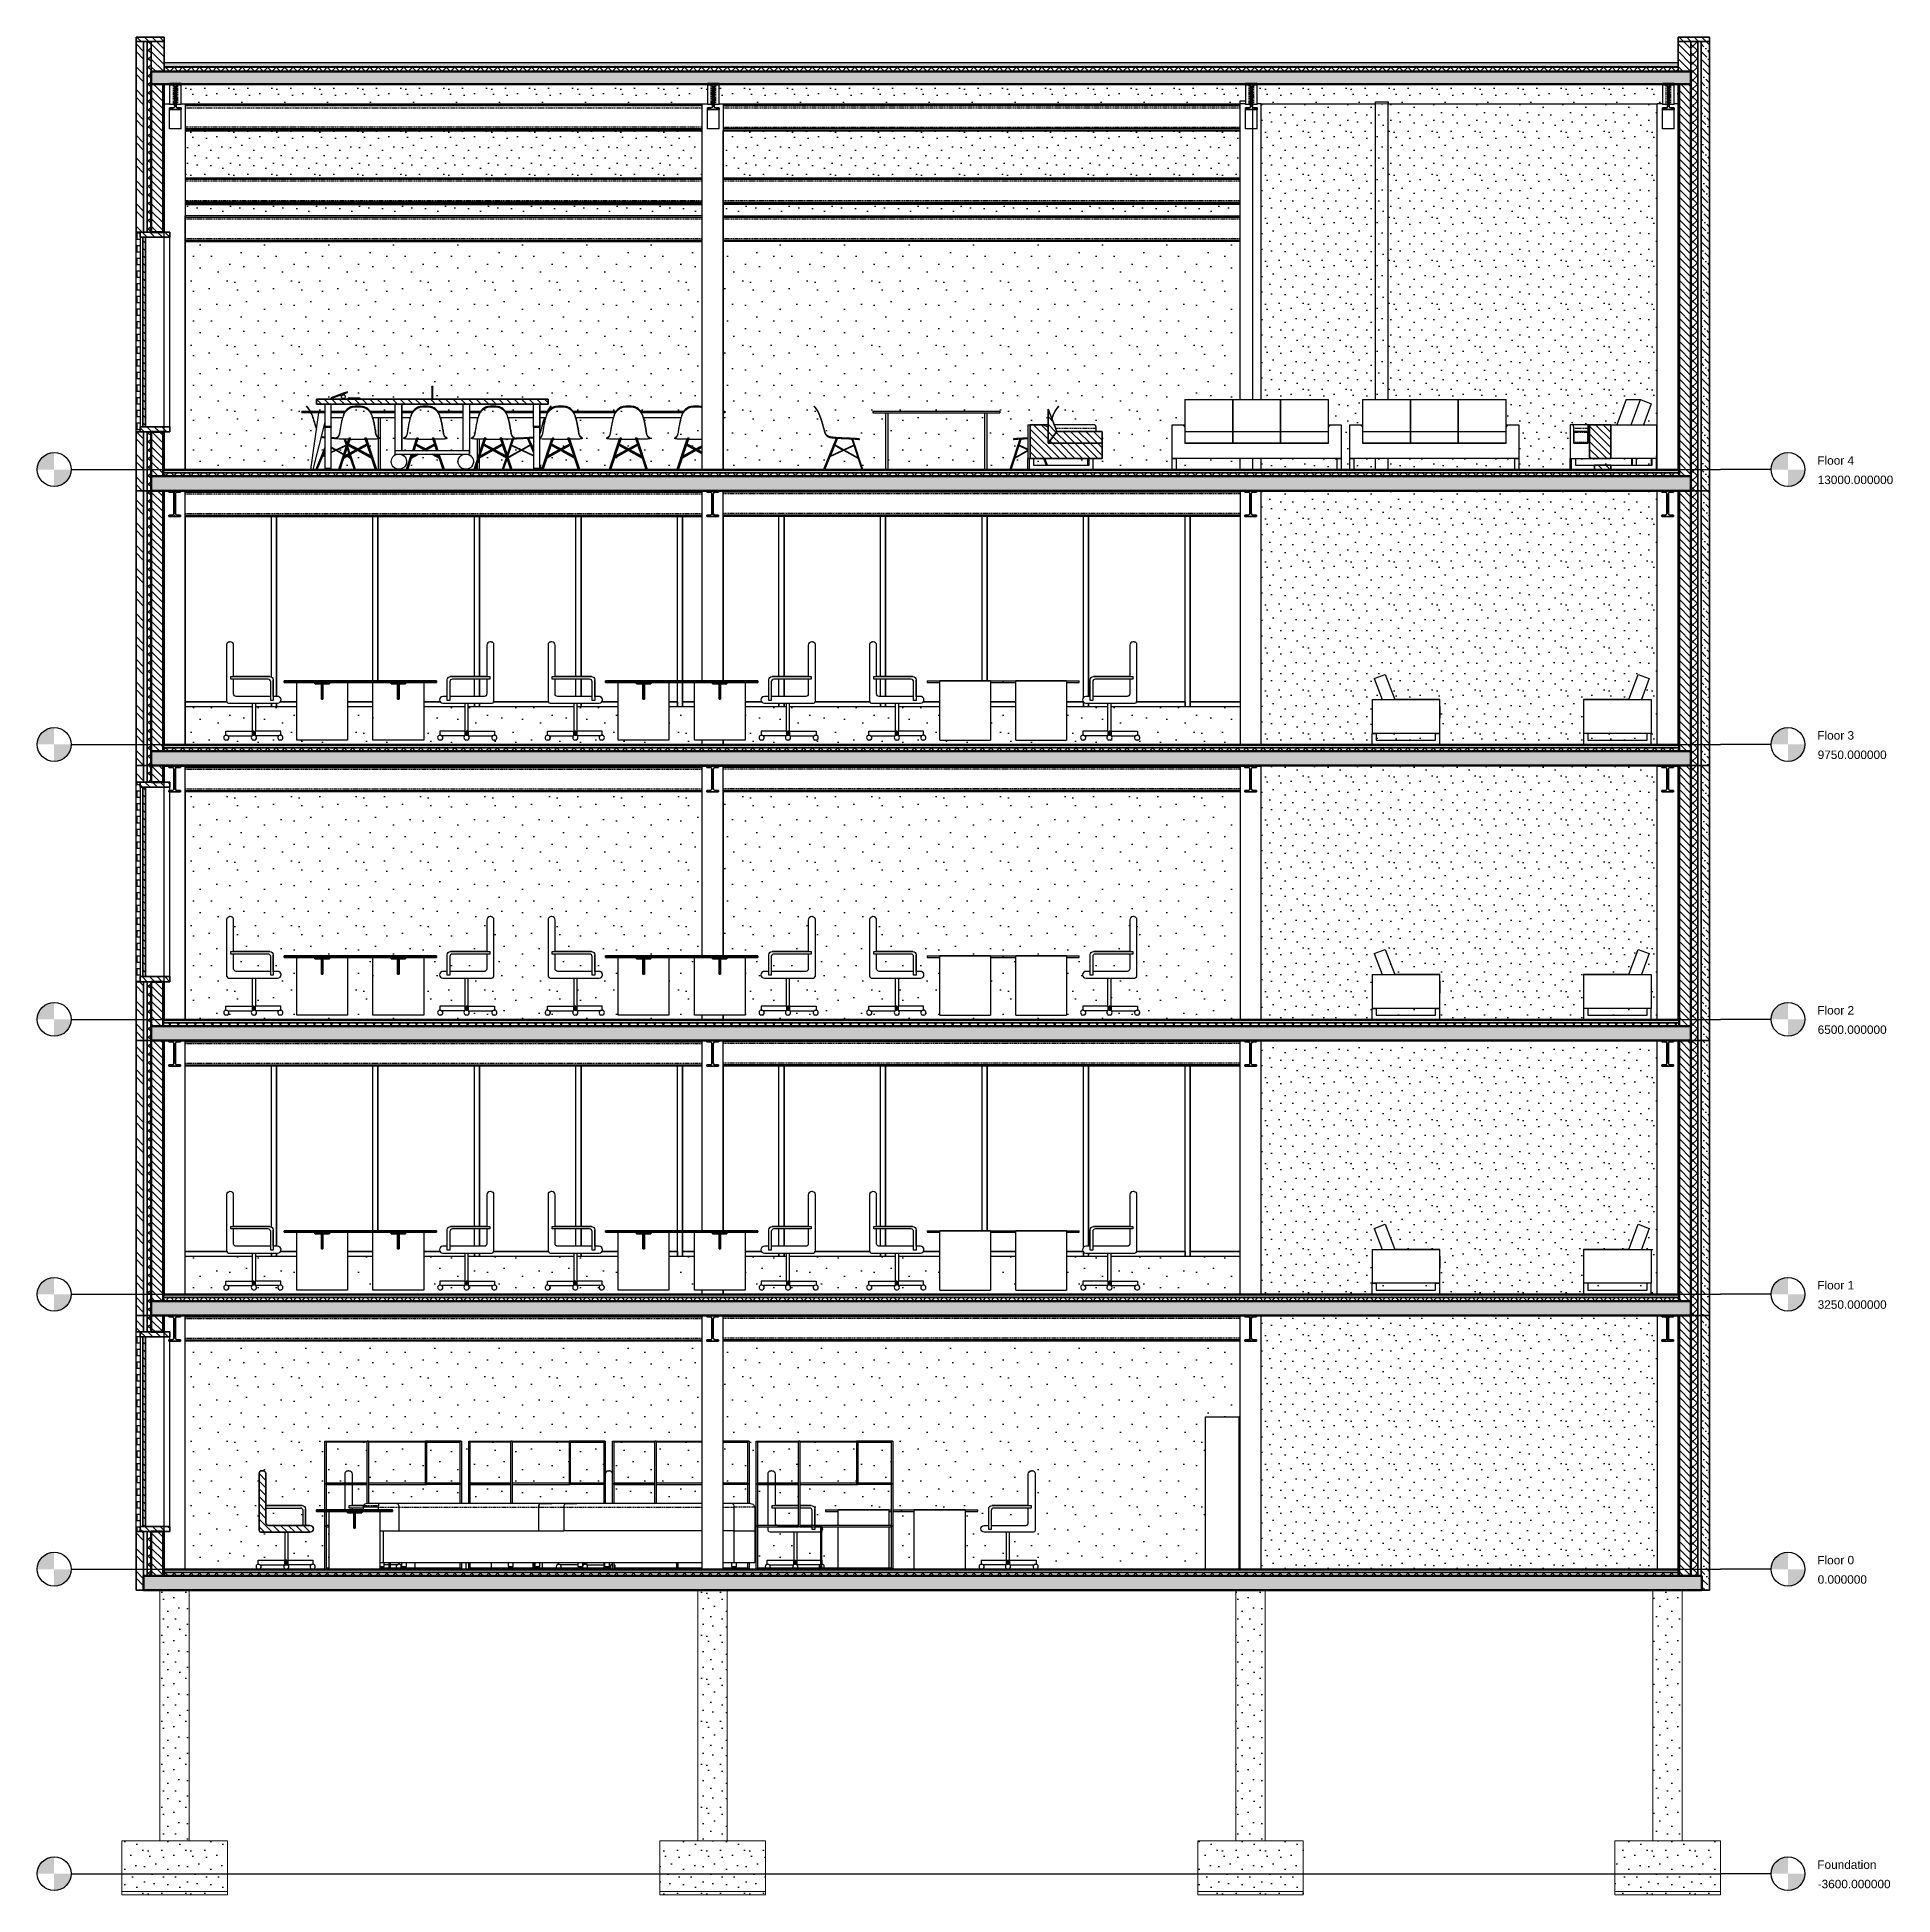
# Model space of a CAD drawing. Header units: millimetres. Extents: x -100 to 224448, y 0 to 22177.
# Drawn here: x 154666 to 176602, y 0 to 21961 of the extents above; entities that cross this region are included whole.
import ezdxf

# ---------------------------------------------------------------- set-up
doc = ezdxf.new("R2010")
doc.units = ezdxf.units.MM
doc.linetypes.add('DASHED', pattern=[19.05, 12.7, -6.35])
doc.layers.get('0').update_dxf_attribs({"true_color": 0xdfdfdf})
for name, color, linetype in [('Background_0', 7, 'Continuous'), ('Background_Back bricks', 7, 'Continuous'), ('Background_Front bricks', 7, 'Continuous'), ('Background_GLASS', 161, 'Continuous'), ('Background_WINDOW_FRAME', 253, 'Continuous'), ('Boundary_0', 7, 'Continuous'), ('Boundary_Air', 7, 'Continuous'), ('Boundary_Back bricks', 7, 'Continuous'), ('Boundary_Bitumen_ SBS Modified_ Asphalt', 7, 'Continuous'), ('Boundary_Cavity Wall_ Back', 7, 'Continuous'), ('Boundary_Cavity Wall_ Front', 7, 'Continuous'), ('Boundary_Floor_ Ceramic Tiles', 7, 'Continuous'), ('Boundary_Front bricks', 7, 'Continuous'), ('Boundary_GLASS', 161, 'Continuous'), ('Boundary_Gravel', 7, 'Continuous'), ('Boundary_Gypsum Board', 54, 'Continuous'), ('Boundary_Insulation_ Extruded Polystyrene', 42, 'Continuous'), ('Boundary_Insulation_ Polyurethane Foam', 42, 'Continuous'), ('Boundary_Screed', 7, 'Continuous'), ('Boundary_WINDOW_FRAME', 253, 'Continuous'), ('Elevation_Concrete_ Beam and Pot Floor', 7, 'Continuous'), ('Elevation_Front bricks', 7, 'Continuous'), ('Elevation_Gypsum Board', 7, 'Continuous'), ('Elevation_Plaster_ Cement', 7, 'Continuous'), ('Fill_0', 7, 'Continuous'), ('Fill_Back bricks', 7, 'Continuous'), ('Fill_Bitumen_ SBS Modified_ Asphalt', 251, 'Continuous'), ('Fill_Concrete_ Beam and Pot Floor', 85, 'Continuous'), ('Fill_Concrete_ Reinforced', 85, 'Continuous'), ('Fill_Floor_ Ceramic Tiles', 251, 'Continuous'), ('Fill_Front bricks', 7, 'Continuous'), ('Fill_GLASS', 161, 'Continuous'), ('Fill_Gravel', 251, 'Continuous'), ('Fill_Gypsum Board', 251, 'Continuous'), ('Fill_Insulation_ Extruded Polystyrene', 42, 'Continuous'), ('Fill_Insulation_ Polyurethane Foam', 42, 'Continuous'), ('Fill_Screed', 251, 'Continuous'), ('Fill_Supporting Wall_ Brick', 11, 'Continuous'), ('Fill_WINDOW_FRAME', 253, 'Continuous'), ('Viewport border', 7, 'Continuous')]:
    doc.layers.add(name, color=color, linetype=linetype)
for name, color, linetype, lineweight in [('Background_Air', 7, 'Continuous', 9), ('Background_Bitumen_ SBS Modified_ Asphalt', 7, 'Continuous', 9), ('Background_Concrete_ Beam and Pot Floor', 7, 'Continuous', 9), ('Background_Concrete_ Reinforced', 7, 'Continuous', 9), ('Background_Floor_ Ceramic Tiles', 7, 'Continuous', 9), ('Background_Gravel', 7, 'Continuous', 9), ('Background_Gypsum Board', 7, 'Continuous', 9), ('Background_Insulation_ Extruded Polystyrene', 7, 'Continuous', 9), ('Background_Insulation_ Polyurethane Foam', 7, 'Continuous', 9), ('Background_Plaster_ Cement', 7, 'Continuous', 9), ('Background_Screed', 7, 'Continuous', 9), ('Background_Supporting Wall_ Brick', 7, 'Continuous', 9), ('Boundary_Concrete_ Beam and Pot Floor', 99, 'Continuous', 50), ('Boundary_Concrete_ Reinforced', 99, 'Continuous', 50), ('Boundary_Supporting Wall_ Brick', 14, 'Continuous', 50), ('Elevation_Concrete_ Reinforced', 252, 'Continuous', 25)]:
    doc.layers.add(name, color=color, linetype=linetype, lineweight=lineweight)
for name, color, linetype, true_color in [('Background_DETAIL_OBJECTS', 7, 'Continuous', 0xdfdfdf), ('Boundary_DETAIL_OBJECTS', 7, 'Continuous', 0xdfdfdf), ('Fill_DETAIL_OBJECTS', 7, 'Continuous', 0xdfdfdf)]:
    doc.layers.add(name, color=color, linetype=linetype, true_color=true_color)
doc.layers.add('BIM_ROOM_LINES', color=7, linetype='Continuous', plot=False)
doc.styles.get("Standard").update_dxf_attribs({"font": 'arial.ttf'})
pattern_1 = [(45, (-3002.4, -5250), (-44.90128, 44.90128), [])]
pattern_2 = [(45, (-3002.4, -5250), (-50.28943, 50.28943), []), (135, (-3002.4, -5250), (-50.28943, -50.28943), [])]
pattern_3 = [(45, (-3002.4, -5250), (-134.7038, 134.7038), []), (45, (-2957.5, -5250), (-134.7038, 134.7038), []), (45, (-2912.6, -5250), (-134.7038, 134.7038), []), (45, (-2867.7, -5250), (-134.7038, 134.7038), [])]
pattern_4 = [(90, (-3002.4, -5250), (-60, -2e-13), [])]
pattern_5 = [(15, (-3002.4, -5250), (915.6406, 508.3053), [-127, 0, -381, 0]), (15, (-3005.69, -5237.73), (915.6406, 508.3053), [-50.8, 0, -177.8, 0, -91.44, 0, -381, 0]), (15, (-3008.97, -5225.47), (915.6406, 508.3053), [-25.4, 0, -127, 0, -127, 0, -279.4, 0, -91.44, 0]), (15, (-3012.26, -5213.2), (915.6406, 508.3053), [-91.44, 0, -406.4, 0]), (15, (-3015.55, -5200.93), (915.6406, 508.3053), [-304.8, 0, -304.8, 0]), (15, (-3018.84, -5188.66), (915.6406, 508.3053), [-431.8, 0]), (15, (-3022.12, -5176.4), (915.6406, 508.3053), [-127, 0, -558.8, 0]), (15, (-3025.4, -5164.13), (915.6406, 508.3053), [-177.8, 0, -101.6, 0]), (15, (-3028.7, -5151.86), (915.6406, 508.3053), [-254, 0]), (15, (-3035.27, -5127.33), (915.6406, 508.3053), [-35.56, 0, -381, 0, -228.6, 0]), (15, (-3038.56, -5115.06), (915.6406, 508.3053), [-50.8, 0, -5.08, 0, -127, 0]), (15, (-3041.84, -5102.8), (915.6406, 508.3053), [-25.4, 0, -330.2, 0, -381, 0]), (15, (-3045.13, -5090.53), (915.6406, 508.3053), [-254, 0]), (15, (-3048.42, -5078.26), (915.6406, 508.3053), [-127, 0, -533.4, 0]), (15, (-3055, -5053.72), (915.6406, 508.3053), [-609.6, 0]), (15, (-3058.28, -5041.46), (915.6406, 508.3053), [-127, 0, -10.16, 0, -177.8, 0]), (15, (-3061.57, -5029.2), (915.6406, 508.3053), [-35.56, 0, -254, 0, -101.6, 0, -177.8, 0, -203.2, 0]), (15, (-3064.85, -5016.92), (915.6406, 508.3053), [-76.2, 0, -101.6, 0, -254, 0, -10.16, 0, -127, 0]), (15, (-3068.14, -5004.65), (915.6406, 508.3053), [-254, 0])]
pattern_6 = [(15, (-3002.4, -5250), (287.368, 497.736), [50.8, -355.6]), (105, (-3002.4, -5250), (-497.736, 287.368), [50.8, -355.6]), (150, (-2953.33, -5236.85), (-392.5523, -105.184), [71.842, -502.894]), (15, (-3012.5, -5016.04), (287.368, 497.736), [50.8, -355.6]), (60, (-2981.4, -5034), (-105.184, 392.5523), [35.921, -538.8154]), (150, (-2981.4, -5034), (-392.5523, -105.184), [35.921, -538.8154]), (15, (-2891.6, -4878.46), (287.368, 497.736), [71.842, -334.558]), (60, (-2891.6, -4878.46), (-105.184, 392.5523), [50.8, -523.9364]), (150, (-2822.2, -4859.87), (-392.5523, -105.184), [50.8, -523.9364]), (105, (-2758.8, -5079.55), (-497.736, 287.368), [50.8, -355.6]), (60, (-2758.82, -5079.55), (-105.184, 392.5523), [35.921, -538.8154]), (150, (-2740.86, -5048.44), (-392.5523, -105.184), [35.921, -538.8154]), (15, (-2979.63, -5138.7), (287.368, 497.736), [25.4, -340.36]), (15, (-2711.5, -4961.7), (287.368, 497.736), [25.4, -340.36]), (105, (-2847.33, -4945.5), (-497.736, 287.368), [25.4, -340.36]), (150, (-2739.1, -5153.15), (-392.5523, -105.184), [35.921, -538.8154]), (150, (-2983.15, -4929.3), (-392.5523, -105.184), [35.921, -538.8154]), (60, (-2852.9, -5071.9), (-105.184, 392.5523), [35.921, -538.8154]), (105, (-2880.6, -5164.77), (-497.736, 287.368), [6.35, -400.05]), (105, (-2906.6, -4994.24), (-497.736, 287.368), [6.35, -400.05]), (105, (-2740.65, -4877.46), (-497.736, 287.368), [6.35, -400.05]), (105, (-2678.64, -5084.36), (-497.736, 287.368), [6.35, -400.05])]
pattern_7 = [(45, (-3002.4, -5250), (-134.7038, 134.7038), []), (45, (-2912.6, -5250), (-134.7038, 134.7038), [])]
pattern_8 = [(45, (-3002.4, -5250), (33.67596, 123.47852), [158.75, -31.75, 0, -31.75])]

# ---------------------------------------------------------------- blocks, each defined once
blk = doc.blocks.new('_StoryIndicator')
h = blk.add_hatch(color=256)
h.paths.add_polyline_path([(-199, 0), (1, 0), (1, 200, 0.414214)])
h.paths.add_polyline_path([(201, 0), (1, 0), (1, -200, 0.414214)])
blk.add_line((-200, 0), (-800, 0))
blk.add_circle((-1, 0), 200)
for tag, p in [('STORYNAME', (346, 57)), ('STORYELEVATION', (350, -172))]:
    blk.add_attdef(tag, p, '', height=100)
blk = doc.blocks.new("CC'__section__..%5CMainBuilding.dwg", base_point=(1833, -9100))
at = {"layer": 'Elevation_Concrete_ Beam and Pot Floor'}
h = blk.add_hatch(dxfattribs=at)
h.set_pattern_fill('DOTS2', color=256, scale=20, style=0)
h.paths.add_polyline_path([(3398, 12297), (3398, 12304), (3334, 12304), (3334, 12075), (3398, 12075)])
h = blk.add_hatch(dxfattribs=at)
h.set_pattern_fill('DOTS2', color=256, scale=20, style=0)
h.paths.add_polyline_path([(9757, 12297), (9757, 12304), (3537, 12304), (3537, 12297), (3537, 12075), (3582, 12075), (3582, 12069), (9693, 12069), (9693, 12075), (9757, 12075)])
h = blk.add_hatch(dxfattribs=at)
h.set_pattern_fill('DOTS2', color=256, scale=20, style=0)
h.paths.add_polyline_path([(16052, 12076), (16116, 12076), (16116, 12297), (16116, 12304), (9896, 12304), (9896, 12297), (9896, 12075), (9941, 12075), (9941, 12069), (16052, 12069)])
h = blk.add_hatch(dxfattribs=at)
h.set_pattern_fill('DOTS2', color=256, scale=20, style=0)
h.paths.add_polyline_path([(20982, 12076), (21046, 12076), (21046, 12297), (21046, 12304), (16255, 12304), (16255, 12297), (16255, 12076), (16300, 12076), (16300, 12075), (20982, 12075)])
h = blk.add_hatch(dxfattribs=at)
h.set_pattern_fill('DOTS2', color=256, scale=20, style=0)
h.paths.add_polyline_path([(21185, 12076), (21230, 12076), (21230, 12304), (21185, 12304), (21185, 12297)])
h = blk.add_hatch(dxfattribs=at)
h.set_pattern_fill('DOTS2', color=256, scale=20, style=0)
h.paths.add_polyline_path([(9693, 11753), (3582, 11753), (3582, 11205), (3582, 11199), (9693, 11199)])
h = blk.add_hatch(dxfattribs=at)
h.set_pattern_fill('DOTS2', color=256, scale=20, style=0)
h.paths.add_polyline_path([(9941, 11199), (16052, 11199), (16052, 11753), (9941, 11753), (9941, 11205)])
h = blk.add_hatch(dxfattribs=at)
h.set_pattern_fill('DOTS2', color=256, scale=20, style=0)
h.paths.add_polyline_path([(3582, 10750), (9693, 10750), (9693, 10883), (3582, 10883)])
h = blk.add_hatch(dxfattribs=at)
h.set_pattern_fill('DOTS2', color=256, scale=20, style=0)
h.paths.add_polyline_path([(9941, 10750), (16052, 10750), (16052, 10883), (9941, 10883)])
at = {"layer": 'Elevation_Concrete_ Reinforced'}
h = blk.add_hatch(dxfattribs=at)
h.set_pattern_fill('DOTS2', color=256, scale=20, style=0)
h.paths.add_polyline_path([(3632, -8460), (3632, -5500), (3284, -5500), (3284, -8460)])
h = blk.add_hatch(dxfattribs=at)
h.set_pattern_fill('DOTS2', color=256, scale=20, style=0)
h.paths.add_polyline_path([(9991, -8460), (9991, -5500), (9643, -5500), (9643, -8460)])
h = blk.add_hatch(dxfattribs=at)
h.set_pattern_fill('DOTS2', color=256, scale=20, style=0)
h.paths.add_polyline_path([(16350, -8460), (16350, -5500), (16002, -5500), (16002, -8460)])
h = blk.add_hatch(dxfattribs=at)
h.set_pattern_fill('DOTS2', color=256, scale=20, style=0)
h.paths.add_polyline_path([(21280, -8460), (21280, -5500), (20932, -5500), (20932, -8460)])
h = blk.add_hatch(dxfattribs=at)
h.set_pattern_fill('DOTS2', color=256, scale=20, style=0)
h.paths.add_polyline_path([(3632, -8460), (3284, -8460), (2834, -8460), (2834, -9060), (4082, -9060), (4082, -8500), (4082, -8460)])
h = blk.add_hatch(dxfattribs=at)
h.set_pattern_fill('DOTS2', color=256, scale=20, style=0)
h.paths.add_polyline_path([(9991, -8460), (9643, -8460), (9193, -8460), (9193, -9060), (10441, -9060), (10441, -8500), (10441, -8460)])
h = blk.add_hatch(dxfattribs=at)
h.set_pattern_fill('DOTS2', color=256, scale=20, style=0)
h.paths.add_polyline_path([(16350, -8460), (16002, -8460), (15552, -8460), (15552, -9060), (16800, -9060), (16800, -8500), (16800, -8460)])
h = blk.add_hatch(dxfattribs=at)
h.set_pattern_fill('DOTS2', color=256, scale=20, style=0)
h.paths.add_polyline_path([(21280, -8460), (20932, -8460), (20482, -8460), (20482, -9060), (21730, -9060), (21730, -8500), (21730, -8460)])
h = blk.add_hatch(dxfattribs=at)
h.set_pattern_fill('DOTS2', color=256, scale=20, style=0)
h.paths.add_polyline_path([(2834, -9060), (2834, -9100), (4082, -9100), (4082, -9060)])
h = blk.add_hatch(dxfattribs=at)
h.set_pattern_fill('DOTS2', color=256, scale=20, style=0)
h.paths.add_polyline_path([(9193, -9060), (9193, -9100), (10441, -9100), (10441, -9060)])
h = blk.add_hatch(dxfattribs=at)
h.set_pattern_fill('DOTS2', color=256, scale=20, style=0)
h.paths.add_polyline_path([(15552, -9060), (15552, -9100), (16800, -9100), (16800, -9060)])
h = blk.add_hatch(dxfattribs=at)
h.set_pattern_fill('DOTS2', color=256, scale=20, style=0)
h.paths.add_polyline_path([(20482, -9060), (20482, -9100), (21730, -9100), (21730, -9060)])
at = {"layer": 'Elevation_Front bricks'}
h = blk.add_hatch(dxfattribs=at)
h.set_pattern_fill('V_MASONRY300x75', color=256, scale=10, style=0)
h.paths.add_polyline_path([(3052, 8255), (3052, 10495), (3052, 10555), (3002, 10555), (3002, 8195), (3052, 8195)])
h = blk.add_hatch(dxfattribs=at)
h.set_pattern_fill('V_MASONRY300x75', color=256, scale=10, style=0)
h.paths.add_polyline_path([(3052, 1755), (3052, 3995), (3052, 4055), (3002, 4055), (3002, 1695), (3052, 1695)])
h = blk.add_hatch(dxfattribs=at)
h.set_pattern_fill('V_MASONRY300x75', color=256, scale=10, style=0)
h.paths.add_polyline_path([(3052, -4745), (3052, -2505), (3052, -2445), (3002, -2445), (3002, -4805), (3052, -4805)])
at = {"layer": 'Elevation_Gypsum Board'}
h = blk.add_hatch(dxfattribs=at)
h.set_pattern_fill('DOTS2', color=256, scale=30, style=0)
h.paths.add_polyline_path([(5062, 8440), (5234, 8440), (5234, 8523), (5134, 8523), (5134, 8583), (5509, 8583), (5509, 8593), (5526, 8593), (5565, 8593), (5644, 8593), (5652, 8593), (5652, 8583), (6503, 8583), (6503, 8722), (6500, 8722), (6500, 8733), (6509, 8733), (6509, 8722), (6505, 8722), (6505, 8583), (7874, 8583), (7874, 8523), (7774, 8523), (7774, 8440), (7869, 8440), (7877, 8440), (8166, 8440), (8677, 8440), (8966, 8440), (9477, 8440), (9622, 8498), (9622, 8492), (9514, 8107), (9514, 8108, -0.162902), (9512, 8108), (9512, 8112), (9520, 8113), (9521, 8116, -0.163594), (9519, 8116), (9519, 8121), (9529, 8121, -0.017407), (9539, 8121), (9539, 8116, -0.167992), (9537, 8116), (9534, 8107), (9693, 8106), (9693, 10445), (3582, 10445), (3582, 7750), (5068, 7750), (5134, 8217), (5136, 8229), (5163, 8420), (4963, 8420), (4963, 8440), (5057, 8440), (5017, 8492), (5017, 8498)])
h.paths.add_polyline_path([(5475, 8611, -1), (5430, 8611, -1)], flags=16)
h.paths.add_polyline_path([(5383, 8616), (5310, 8590), (5306, 8599), (5380, 8626), (5439, 8648), (5500, 8670), (5503, 8660), (5443, 8638)], flags=16)
h = blk.add_hatch(dxfattribs=at)
h.set_pattern_fill('DOTS2', color=256, scale=30, style=0)
h.paths.add_polyline_path([(9941, 8440), (9963, 8440), (9963, 8420), (9941, 8420), (9941, 7750), (11129, 7750), (11222, 7980), (11227, 7991), (11251, 8052), (11251, 8052, -0.08931), (11251, 8053, -0.175472), (11253, 8054), (11278, 8116), (11276, 8117), (11276, 8117), (11277, 8121), (11277, 8121), (11277, 8121), (11017, 8492), (11017, 8498), (11553, 8110), (11553, 8104), (11480, 8112), (11479, 8108), (11479, 8107), (11477, 8107), (11595, 7750), (11863, 7750), (11863, 8420), (11713, 8420), (11713, 8440), (13213, 8440), (13213, 8420), (13063, 8420), (13063, 8360), (13063, 8322), (13063, 7750), (13330, 7750), (13448, 8107), (13446, 8107), (13446, 8108), (13446, 8112), (13373, 8104), (13373, 8110), (13545, 8121), (13545, 8280), (13572, 8280), (13697, 8280), (13783, 8280), (13783, 8463), (13826, 8355), (13908, 8498), (13908, 8492), (13829, 8347), (13856, 8280), (14335, 8280, -0.198912), (14344, 8268, -0.198912), (14348, 8240), (14348, 8200), (14413, 8200, -0.198912), (14420, 8197, -0.198912), (14423, 8190), (14423, 8070, -0.198912), (14420, 8063, -0.198912), (14413, 8060), (14423, 8060), (14423, 7880), (14314, 7880), (14314, 7750), (15249, 7750), (15249, 7880), (15249, 8280), (15364, 8280), (15399, 8280), (15399, 8577), (15966, 8577), (16052, 8577), (16052, 10445), (9941, 10445)])
h = blk.add_hatch(dxfattribs=at)
h.set_pattern_fill('DOTS2', color=256, scale=30, style=0)
h.paths.add_polyline_path([(5766, 8440), (6067, 8440), (6067, 8523), (5309, 8523), (5309, 8440), (5477, 8440)])
h = blk.add_hatch(dxfattribs=at)
h.set_pattern_fill('DOTS2', color=256, scale=30, style=0)
h.paths.add_polyline_path([(5442, 8360), (5309, 8360), (5309, 8260), (5309, 8250), (5309, 8125), (5309, 8120)])
h = blk.add_hatch(dxfattribs=at)
h.set_pattern_fill('DOTS2', color=256, scale=30, style=0)
h.paths.add_polyline_path([(5863, 8131), (5863, 8360), (5801, 8360)])
h = blk.add_hatch(dxfattribs=at)
h.set_pattern_fill('DOTS2', color=256, scale=30, style=0)
h.paths.add_polyline_path([(5893, 8360), (5893, 8322), (5893, 7750), (6196, 7750), (6256, 7933), (6126, 7933, -0.360433), (6199, 7844, -0.189375), (6175, 7782, -0.681555), (6018, 7844, -0.18937), (6042, 7905, -0.160112), (6092, 7933), (6067, 7933), (6067, 7972), (6067, 8360)])
h = blk.add_hatch(dxfattribs=at)
h.set_pattern_fill('DOTS2', color=256, scale=30, style=0)
h.paths.add_polyline_path([(6566, 8440), (6867, 8440), (6867, 8523), (6142, 8523), (6142, 8440), (6277, 8440)])
h = blk.add_hatch(dxfattribs=at)
h.set_pattern_fill('DOTS2', color=256, scale=30, style=0)
h.paths.add_polyline_path([(6242, 8360), (6142, 8360), (6142, 7972), (6269, 7972), (6314, 8107)])
h = blk.add_hatch(dxfattribs=at)
h.set_pattern_fill('DOTS2', color=256, scale=30, style=0)
h.paths.add_polyline_path([(6867, 8360), (6601, 8360), (6530, 8107), (6574, 7972), (6867, 7972)])
h = blk.add_hatch(dxfattribs=at)
h.set_pattern_fill('DOTS2', color=256, scale=30, style=0)
h.paths.add_polyline_path([(7033, 8322), (7033, 8360), (6942, 8360), (6942, 7972), (6942, 7933), (6917, 7933, -0.360433), (6991, 7844, -0.189377), (6967, 7782, -0.681552), (6809, 7844, -0.189372), (6834, 7905, -0.160112), (6883, 7933), (6587, 7933), (6648, 7750), (6996, 7750), (7033, 7861), (7033, 8109)])
h = blk.add_hatch(dxfattribs=at)
h.set_pattern_fill('DOTS2', color=256, scale=30, style=0)
h.paths.add_polyline_path([(6942, 8440), (7077, 8440), (7366, 8440), (7700, 8440), (7700, 8523), (6942, 8523)])
h = blk.add_hatch(dxfattribs=at)
h.set_pattern_fill('DOTS2', color=256, scale=30, style=0)
h.paths.add_polyline_path([(7700, 8126), (7700, 8250), (7700, 8260), (7700, 8360), (7401, 8360), (7629, 8121), (7629, 8120)])
h = blk.add_hatch(dxfattribs=at)
h.set_pattern_fill('DOTS2', color=256, scale=30, style=0)
h.paths.add_polyline_path([(7774, 8168), (7774, 8128), (7842, 8360), (7834, 8360)])
h = blk.add_hatch(dxfattribs=at)
h.set_pattern_fill('DOTS2', color=256, scale=30, style=0)
h.paths.add_polyline_path([(7828, 8360), (7774, 8360), (7774, 8260), (7774, 8250), (7774, 8179)])
h = blk.add_hatch(dxfattribs=at)
h.set_pattern_fill('DOTS2', color=256, scale=30, style=0)
h.paths.add_polyline_path([(8642, 8360), (8201, 8360), (8130, 8107), (8248, 7750), (8596, 7750), (8714, 8107)])
h = blk.add_hatch(dxfattribs=at)
h.set_pattern_fill('DOTS2', color=256, scale=30, style=0)
h.paths.add_polyline_path([(9442, 8360), (9001, 8360), (8930, 8107), (9048, 7750), (9396, 7750), (9514, 8107)])
h = blk.add_hatch(dxfattribs=at)
h.set_pattern_fill('DOTS2', color=256, scale=30, style=0)
h.paths.add_polyline_path([(13033, 7750), (13033, 8420), (11893, 8420), (11893, 8360), (11893, 8322), (11893, 7750)])
h = blk.add_hatch(dxfattribs=at)
h.set_pattern_fill('DOTS2', color=256, scale=30, style=0)
h.paths.add_polyline_path([(5222, 7980), (5227, 7991), (5234, 8010), (5234, 8010), (5234, 8250), (5234, 8260), (5234, 8308), (5192, 8140), (5191, 8135), (5093, 7750), (5129, 7750)])
h = blk.add_hatch(dxfattribs=at)
h.set_pattern_fill('DOTS2', color=256, scale=30, style=0)
h.paths.add_polyline_path([(7647, 8116), (7673, 8054, -0.269538), (7675, 8052), (7675, 8052), (7699, 7991), (7700, 7988), (7700, 7988), (7700, 8126), (7649, 8121), (7649, 8121), (7649, 8121), (7649, 8117), (7649, 8117)])
h = blk.add_hatch(dxfattribs=at)
h.set_pattern_fill('DOTS2', color=256, scale=30, style=0)
h.paths.add_polyline_path([(5207, 7902), (5145, 7750), (5396, 7750), (5455, 7928), (5367, 7977), (5309, 7950), (5309, 7763), (5234, 7763), (5234, 7915)])
h = blk.add_hatch(dxfattribs=at)
h.set_pattern_fill('DOTS2', color=256, scale=30, style=0)
h.paths.add_polyline_path([(5210, 7909), (5234, 7920), (5234, 7969)])
h = blk.add_hatch(dxfattribs=at)
h.set_pattern_fill('DOTS2', color=256, scale=30, style=0)
h.paths.add_polyline_path([(5368, 7983), (5485, 8038), (5462, 8107, -0.170435), (5459, 8108), (5459, 8108), (5309, 8120), (5309, 8015)])
h = blk.add_hatch(dxfattribs=at)
h.set_pattern_fill('DOTS2', color=256, scale=30, style=0)
h.paths.add_polyline_path([(5486, 8033), (5373, 7980), (5456, 7933), (5488, 8028), (5486, 8033)])
h = blk.add_hatch(dxfattribs=at)
h.set_pattern_fill('DOTS2', color=256, scale=30, style=0)
h.paths.add_polyline_path([(5491, 7908), (5484, 7912), (5464, 7901), (5461, 7892)])
h = blk.add_hatch(dxfattribs=at)
h.set_pattern_fill('DOTS2', color=256, scale=30, style=0)
h.paths.add_polyline_path([(5479, 7915), (5470, 7920), (5467, 7908)])
h = blk.add_hatch(dxfattribs=at)
h.set_pattern_fill('DOTS2', color=256, scale=30, style=0)
h.paths.add_polyline_path([(5472, 7924), (5484, 7918), (5518, 7936), (5497, 7999)])
h = blk.add_hatch(dxfattribs=at)
h.set_pattern_fill('DOTS2', color=256, scale=30, style=0)
h.paths.add_polyline_path([(5477, 8107), (5496, 8052), (5514, 8107), (5479, 8108), (5479, 8108), (5479, 8107)])
h = blk.add_hatch(dxfattribs=at)
h.set_pattern_fill('DOTS2', color=256, scale=30, style=0)
h.paths.add_polyline_path([(5489, 7915), (5496, 7911), (5522, 7926), (5520, 7932)])
h = blk.add_hatch(dxfattribs=at)
h.set_pattern_fill('DOTS2', color=256, scale=30, style=0)
h.paths.add_polyline_path([(5501, 7908), (5533, 7890), (5523, 7921)])
h = blk.add_hatch(dxfattribs=at)
h.set_pattern_fill('DOTS2', color=256, scale=30, style=0)
h.paths.add_polyline_path([(5505, 8023), (5531, 7944), (5606, 7984), (5510, 8038)])
h = blk.add_hatch(dxfattribs=at)
h.set_pattern_fill('DOTS2', color=256, scale=30, style=0)
h.paths.add_polyline_path([(5553, 8106), (5553, 8104), (5534, 8107), (5515, 8051), (5515, 8051), (5622, 7993), (5729, 8051), (5710, 8107)])
h = blk.add_hatch(dxfattribs=at)
h.set_pattern_fill('DOTS2', color=256, scale=30, style=0)
h.paths.add_polyline_path([(5533, 7939), (5535, 7933), (5617, 7979), (5612, 7982)])
h = blk.add_hatch(dxfattribs=at)
h.set_pattern_fill('DOTS2', color=256, scale=30, style=0)
h.paths.add_polyline_path([(5537, 7928), (5595, 7750), (5830, 7750), (5785, 7885), (5622, 7976)])
h = blk.add_hatch(dxfattribs=at)
h.set_pattern_fill('DOTS2', color=256, scale=30, style=0)
h.paths.add_polyline_path([(5617, 7984), (5622, 7982), (5627, 7984), (5622, 7987)])
h = blk.add_hatch(dxfattribs=at)
h.set_pattern_fill('DOTS2', color=256, scale=30, style=0)
h.paths.add_polyline_path([(5629, 7989), (5632, 7987), (5731, 8043), (5730, 8046), (5627, 7990)])
h = blk.add_hatch(dxfattribs=at)
h.set_pattern_fill('DOTS2', color=256, scale=30, style=0)
h.paths.add_polyline_path([(5627, 7979), (5782, 7892), (5779, 7902), (5632, 7982)])
h = blk.add_hatch(dxfattribs=at)
h.set_pattern_fill('DOTS2', color=256, scale=30, style=0)
h.paths.add_polyline_path([(5637, 7984), (5777, 7909), (5733, 8038)])
h = blk.add_hatch(dxfattribs=at)
h.set_pattern_fill('DOTS2', color=256, scale=30, style=0)
h.paths.add_polyline_path([(5863, 7750), (5863, 8112), (5730, 8107), (5848, 7750)])
h = blk.add_hatch(dxfattribs=at)
h.set_pattern_fill('DOTS2', color=256, scale=30, style=0)
h.paths.add_polyline_path([(6259, 7885), (6213, 7750), (6630, 7750), (6585, 7885), (6499, 7933), (6344, 7933)])
h = blk.add_hatch(dxfattribs=at)
h.set_pattern_fill('DOTS2', color=256, scale=30, style=0)
h.paths.add_polyline_path([(6264, 7901), (6261, 7892), (6334, 7933), (6322, 7933)])
h = blk.add_hatch(dxfattribs=at)
h.set_pattern_fill('DOTS2', color=256, scale=30, style=0)
h.paths.add_polyline_path([(6275, 7933), (6267, 7908), (6309, 7932), (6311, 7933)])
h = blk.add_hatch(dxfattribs=at)
h.set_pattern_fill('DOTS2', color=256, scale=30, style=0)
h.paths.add_polyline_path([(6310, 8038), (6288, 7972), (6383, 7972), (6383, 7972), (6406, 7984)])
h = blk.add_hatch(dxfattribs=at)
h.set_pattern_fill('DOTS2', color=256, scale=30, style=0)
h.paths.add_polyline_path([(6334, 8107), (6315, 8051), (6315, 8051), (6422, 7993), (6529, 8051), (6510, 8107)])
h = blk.add_hatch(dxfattribs=at)
h.set_pattern_fill('DOTS2', color=256, scale=30, style=0)
h.paths.add_polyline_path([(6404, 7972), (6417, 7979), (6412, 7982), (6393, 7972)])
h = blk.add_hatch(dxfattribs=at)
h.set_pattern_fill('DOTS2', color=256, scale=30, style=0)
h.paths.add_polyline_path([(6430, 7972), (6422, 7976), (6414, 7972)])
h = blk.add_hatch(dxfattribs=at)
h.set_pattern_fill('DOTS2', color=256, scale=30, style=0)
h.paths.add_polyline_path([(6417, 7984), (6422, 7982), (6427, 7984), (6422, 7987)])
h = blk.add_hatch(dxfattribs=at)
h.set_pattern_fill('DOTS2', color=256, scale=30, style=0)
h.paths.add_polyline_path([(6429, 7989), (6432, 7987), (6531, 8043), (6530, 8046), (6427, 7990)])
h = blk.add_hatch(dxfattribs=at)
h.set_pattern_fill('DOTS2', color=256, scale=30, style=0)
h.paths.add_polyline_path([(6427, 7979), (6440, 7972), (6450, 7972), (6432, 7982)])
h = blk.add_hatch(dxfattribs=at)
h.set_pattern_fill('DOTS2', color=256, scale=30, style=0)
h.paths.add_polyline_path([(6437, 7984), (6461, 7972), (6555, 7972), (6533, 8038)])
h = blk.add_hatch(dxfattribs=at)
h.set_pattern_fill('DOTS2', color=256, scale=30, style=0)
h.paths.add_polyline_path([(6510, 7933), (6582, 7892), (6579, 7902), (6522, 7933)])
h = blk.add_hatch(dxfattribs=at)
h.set_pattern_fill('DOTS2', color=256, scale=30, style=0)
h.paths.add_polyline_path([(6534, 7932), (6577, 7909), (6569, 7933), (6532, 7933)])
h = blk.add_hatch(dxfattribs=at)
h.set_pattern_fill('DOTS2', color=256, scale=30, style=0)
h.paths.add_polyline_path([(7063, 8108), (7063, 7952), (7114, 8107)])
h = blk.add_hatch(dxfattribs=at)
h.set_pattern_fill('DOTS2', color=256, scale=30, style=0)
h.paths.add_polyline_path([(7063, 7897), (7063, 7893), (7217, 7979), (7212, 7982), (7064, 7901)])
h = blk.add_hatch(dxfattribs=at)
h.set_pattern_fill('DOTS2', color=256, scale=30, style=0)
h.paths.add_polyline_path([(7063, 7887), (7063, 7750), (7330, 7750), (7376, 7890), (7222, 7976)])
h = blk.add_hatch(dxfattribs=at)
h.set_pattern_fill('DOTS2', color=256, scale=30, style=0)
h.paths.add_polyline_path([(7110, 8038), (7067, 7908), (7206, 7984)])
h = blk.add_hatch(dxfattribs=at)
h.set_pattern_fill('DOTS2', color=256, scale=30, style=0)
h.paths.add_polyline_path([(7134, 8107), (7115, 8051), (7115, 8051), (7222, 7993), (7329, 8051), (7310, 8107)])
h = blk.add_hatch(dxfattribs=at)
h.set_pattern_fill('DOTS2', color=256, scale=30, style=0)
h.paths.add_polyline_path([(7217, 7984), (7222, 7982), (7227, 7984), (7222, 7987)])
h = blk.add_hatch(dxfattribs=at)
h.set_pattern_fill('DOTS2', color=256, scale=30, style=0)
h.paths.add_polyline_path([(7229, 7989), (7232, 7987), (7331, 8043), (7330, 8046), (7227, 7990)])
h = blk.add_hatch(dxfattribs=at)
h.set_pattern_fill('DOTS2', color=256, scale=30, style=0)
h.paths.add_polyline_path([(7378, 7895), (7380, 7900), (7379, 7902), (7232, 7982), (7227, 7979)])
h = blk.add_hatch(dxfattribs=at)
h.set_pattern_fill('DOTS2', color=256, scale=30, style=0)
h.paths.add_polyline_path([(7237, 7984), (7377, 7909), (7333, 8038)])
h = blk.add_hatch(dxfattribs=at)
h.set_pattern_fill('DOTS2', color=256, scale=30, style=0)
h.paths.add_polyline_path([(7373, 8104), (7373, 8108), (7330, 8107), (7389, 7928), (7448, 8107), (7446, 8107), (7446, 8108), (7446, 8111)])
h = blk.add_hatch(dxfattribs=at)
h.set_pattern_fill('DOTS2', color=256, scale=30, style=0)
h.paths.add_polyline_path([(7439, 8033), (7397, 7904), (7400, 7895), (7553, 7980), (7439, 8033)])
h = blk.add_hatch(dxfattribs=at)
h.set_pattern_fill('DOTS2', color=256, scale=30, style=0)
h.paths.add_polyline_path([(7796, 7751), (7774, 7805), (7774, 7763), (7700, 7763), (7700, 7911), (7558, 7977), (7401, 7890), (7448, 7750), (7781, 7750), (7796, 7750)])
h = blk.add_hatch(dxfattribs=at)
h.set_pattern_fill('DOTS2', color=256, scale=30, style=0)
h.paths.add_polyline_path([(7441, 8038), (7558, 7983), (7662, 8041), (7631, 8115, -0.170443), (7629, 8116), (7629, 8120), (7629, 8120), (7629, 8121), (7466, 8112), (7466, 8108, -0.170438), (7464, 8107)])
h = blk.add_hatch(dxfattribs=at)
h.set_pattern_fill('DOTS2', color=256, scale=30, style=0)
h.paths.add_polyline_path([(7774, 7805), (7797, 7751), (7914, 8107), (7774, 8113)])
h = blk.add_hatch(dxfattribs=at)
h.set_pattern_fill('DOTS2', color=256, scale=30, style=0)
h.paths.add_polyline_path([(7859, 7885), (7813, 7750), (8230, 7750), (8185, 7885), (8022, 7976)])
h = blk.add_hatch(dxfattribs=at)
h.set_pattern_fill('DOTS2', color=256, scale=30, style=0)
h.paths.add_polyline_path([(7864, 7901), (7861, 7892), (8017, 7979), (8012, 7982)])
h = blk.add_hatch(dxfattribs=at)
h.set_pattern_fill('DOTS2', color=256, scale=30, style=0)
h.paths.add_polyline_path([(7910, 8038), (7867, 7908), (8006, 7984)])
h = blk.add_hatch(dxfattribs=at)
h.set_pattern_fill('DOTS2', color=256, scale=30, style=0)
h.paths.add_polyline_path([(7934, 8107), (7915, 8051), (7915, 8051), (8022, 7993), (8129, 8051), (8110, 8107)])
h = blk.add_hatch(dxfattribs=at)
h.set_pattern_fill('DOTS2', color=256, scale=30, style=0)
h.paths.add_polyline_path([(8017, 7984), (8022, 7982), (8027, 7984), (8022, 7987)])
h = blk.add_hatch(dxfattribs=at)
h.set_pattern_fill('DOTS2', color=256, scale=30, style=0)
h.paths.add_polyline_path([(8029, 7989), (8032, 7987), (8131, 8043), (8130, 8046), (8027, 7990)])
h = blk.add_hatch(dxfattribs=at)
h.set_pattern_fill('DOTS2', color=256, scale=30, style=0)
h.paths.add_polyline_path([(8027, 7979), (8182, 7892), (8179, 7902), (8032, 7982)])
h = blk.add_hatch(dxfattribs=at)
h.set_pattern_fill('DOTS2', color=256, scale=30, style=0)
h.paths.add_polyline_path([(8037, 7984), (8177, 7909), (8133, 8038)])
h = blk.add_hatch(dxfattribs=at)
h.set_pattern_fill('DOTS2', color=256, scale=30, style=0)
h.paths.add_polyline_path([(8659, 7885), (8613, 7750), (9030, 7750), (8985, 7885), (8822, 7976)])
h = blk.add_hatch(dxfattribs=at)
h.set_pattern_fill('DOTS2', color=256, scale=30, style=0)
h.paths.add_polyline_path([(8664, 7901), (8661, 7892), (8817, 7979), (8812, 7982)])
h = blk.add_hatch(dxfattribs=at)
h.set_pattern_fill('DOTS2', color=256, scale=30, style=0)
h.paths.add_polyline_path([(8710, 8038), (8667, 7908), (8806, 7984)])
h = blk.add_hatch(dxfattribs=at)
h.set_pattern_fill('DOTS2', color=256, scale=30, style=0)
h.paths.add_polyline_path([(8734, 8107), (8715, 8051), (8715, 8051), (8822, 7993), (8929, 8051), (8910, 8107)])
h = blk.add_hatch(dxfattribs=at)
h.set_pattern_fill('DOTS2', color=256, scale=30, style=0)
h.paths.add_polyline_path([(8817, 7984), (8822, 7982), (8827, 7984), (8822, 7987)])
h = blk.add_hatch(dxfattribs=at)
h.set_pattern_fill('DOTS2', color=256, scale=30, style=0)
h.paths.add_polyline_path([(8829, 7989), (8832, 7987), (8931, 8043), (8930, 8046), (8827, 7990)])
h = blk.add_hatch(dxfattribs=at)
h.set_pattern_fill('DOTS2', color=256, scale=30, style=0)
h.paths.add_polyline_path([(8827, 7979), (8982, 7892), (8979, 7902), (8832, 7982)])
h = blk.add_hatch(dxfattribs=at)
h.set_pattern_fill('DOTS2', color=256, scale=30, style=0)
h.paths.add_polyline_path([(8837, 7984), (8977, 7909), (8933, 8038)])
h = blk.add_hatch(dxfattribs=at)
h.set_pattern_fill('DOTS2', color=256, scale=30, style=0)
h.paths.add_polyline_path([(9459, 7885), (9413, 7750), (9693, 7750), (9693, 7936), (9622, 7976)])
h = blk.add_hatch(dxfattribs=at)
h.set_pattern_fill('DOTS2', color=256, scale=30, style=0)
h.paths.add_polyline_path([(9464, 7901), (9461, 7892), (9617, 7979), (9612, 7982)])
h = blk.add_hatch(dxfattribs=at)
h.set_pattern_fill('DOTS2', color=256, scale=30, style=0)
h.paths.add_polyline_path([(9510, 8038), (9467, 7908), (9606, 7984)])
h = blk.add_hatch(dxfattribs=at)
h.set_pattern_fill('DOTS2', color=256, scale=30, style=0)
h.paths.add_polyline_path([(9534, 8107), (9515, 8051), (9515, 8051), (9622, 7993), (9693, 8032), (9693, 8106)])
h = blk.add_hatch(dxfattribs=at)
h.set_pattern_fill('DOTS2', color=256, scale=30, style=0)
h.paths.add_polyline_path([(9617, 7984), (9622, 7982), (9627, 7984), (9622, 7987)])
h = blk.add_hatch(dxfattribs=at)
h.set_pattern_fill('DOTS2', color=256, scale=30, style=0)
h.paths.add_polyline_path([(9629, 7989), (9632, 7987), (9693, 8022), (9693, 8026), (9627, 7990)])
h = blk.add_hatch(dxfattribs=at)
h.set_pattern_fill('DOTS2', color=256, scale=30, style=0)
h.paths.add_polyline_path([(9627, 7979), (9693, 7942), (9693, 7948), (9632, 7982)])
h = blk.add_hatch(dxfattribs=at)
h.set_pattern_fill('DOTS2', color=256, scale=30, style=0)
h.paths.add_polyline_path([(9637, 7984), (9693, 7954), (9693, 8016)])
h = blk.add_hatch(dxfattribs=at)
h.set_pattern_fill('DOTS2', color=256, scale=30, style=0)
h.paths.add_polyline_path([(11207, 7902), (11145, 7750), (11580, 7750), (11536, 7883), (11367, 7977)])
h = blk.add_hatch(dxfattribs=at)
h.set_pattern_fill('DOTS2', color=256, scale=30, style=0)
h.paths.add_polyline_path([(11368, 7983), (11485, 8038), (11462, 8107, -0.170435), (11459, 8108), (11459, 8112), (11460, 8112), (11460, 8113), (11297, 8121), (11297, 8120), (11297, 8120), (11296, 8116, -0.170443), (11294, 8115), (11264, 8041)])
h = blk.add_hatch(dxfattribs=at)
h.set_pattern_fill('DOTS2', color=256, scale=30, style=0)
h.paths.add_polyline_path([(11486, 8033), (11373, 7980), (11533, 7890), (11486, 8033)])
h = blk.add_hatch(dxfattribs=at)
h.set_pattern_fill('DOTS2', color=256, scale=30, style=0)
h.paths.add_polyline_path([(13545, 7880), (13545, 7970), (13390, 7883), (13346, 7750), (13545, 7750)])
h = blk.add_hatch(dxfattribs=at)
h.set_pattern_fill('DOTS2', color=256, scale=30, style=0)
h.paths.add_polyline_path([(13373, 8110), (13373, 8104), (13466, 8113), (13466, 8112), (13466, 8112), (13466, 8108, -0.170438), (13464, 8107), (13441, 8038), (13545, 7989), (13545, 8121)])
h = blk.add_hatch(dxfattribs=at)
h.set_pattern_fill('DOTS2', color=256, scale=30, style=0)
h.paths.add_polyline_path([(13439, 8033), (13392, 7890), (13439, 8033)])
h = blk.add_hatch(dxfattribs=at)
h.set_pattern_fill('DOTS2', color=256, scale=30, style=0)
h.paths.add_polyline_path([(13392, 7890), (13545, 7976), (13545, 7983), (13439, 8033), (13439, 8033), (13392, 7890)])
h = blk.add_hatch(dxfattribs=at)
h.set_pattern_fill('DOTS2', color=256, scale=30, style=0)
h.paths.add_polyline_path([(5536, 7883), (5496, 7906), (5459, 7885), (5413, 7750), (5580, 7750)])
h = blk.add_hatch(dxfattribs=at)
h.set_pattern_fill('DOTS2', color=256, scale=30, style=0)
h.paths.add_polyline_path([(7033, 7750), (7033, 7808), (7013, 7750)])
h = blk.add_hatch(dxfattribs=at)
h.set_pattern_fill('DOTS2', color=256, scale=30, style=0)
h.paths.add_polyline_path([(7388, 7876), (7346, 7750), (7430, 7750)])
h = blk.add_hatch(dxfattribs=at)
h.set_pattern_fill('DOTS2', color=256, scale=30, style=0)
h.paths.add_polyline_path([(13609, 7880), (13609, 7800), (13760, 7800), (13728, 7880)])
h = blk.add_hatch(dxfattribs=at)
h.set_pattern_fill('DOTS2', color=256, scale=30, style=0)
h.paths.add_polyline_path([(14250, 7800), (14250, 7880), (13744, 7880), (13777, 7800)])
h = blk.add_hatch(dxfattribs=at)
h.set_pattern_fill('DOTS2', color=256, scale=30, style=0)
h.paths.add_polyline_path([(15299, 7880), (15299, 7750), (16052, 7750), (16052, 7880)])
h = blk.add_hatch(dxfattribs=at)
h.set_pattern_fill('DOTS2', color=256, scale=30, style=0)
h.paths.add_polyline_path([(9462, 4945), (9402, 4945), (9302, 4945), (9302, 4550), (8702, 4550), (8702, 4945), (8262, 4945), (8217, 4945), (8217, 4655), (8512, 4655), (8512, 4610, -0.371494), (8538, 4580, -0.18938), (8530, 4559, -0.13387), (8516, 4550), (8498, 4550, -0.555934), (8484, 4600, -0.016651), (8486, 4602), (8217, 4602, -0.206645), (8226, 4580, -0.189378), (8218, 4559, -0.133873), (8204, 4550), (8195, 4550), (8187, 4550, -0.555947), (8173, 4600, -0.016625), (8174, 4602), (7890, 4602, -0.206646), (7899, 4580, -0.189379), (7891, 4559, -0.133872), (7877, 4550), (7860, 4550, -0.555943), (7846, 4600, -0.170157), (7864, 4610), (7864, 4655), (8176, 4655), (8176, 4945), (7062, 4945), (7002, 4945), (6928, 4945), (6928, 4655), (7241, 4655), (7241, 4610, -0.371496), (7267, 4580, -0.189381), (7259, 4559, -0.133869), (7245, 4550), (7227, 4550, -0.555933), (7214, 4600, -0.016635), (7215, 4602), (6931, 4602, -0.206646), (6940, 4580, -0.189378), (6932, 4559, -0.133873), (6918, 4550), (6909, 4550), (6901, 4550, -0.555944), (6887, 4600, -0.016625), (6888, 4602), (6619, 4602, -0.206646), (6629, 4580, -0.189381), (6620, 4559, -0.133869), (6607, 4550), (6589, 4550, -0.555943), (6575, 4600, -0.170157), (6593, 4610), (6593, 4655), (6887, 4655), (6887, 4945), (6402, 4945), (6402, 4550), (5802, 4550), (5802, 4945), (5502, 4945), (5502, 4550), (4902, 4550), (4902, 4945), (4662, 4945), (4602, 4945), (4417, 4945), (4417, 4655), (4712, 4655), (4712, 4610, -0.371496), (4738, 4580, -0.189381), (4730, 4559, -0.133869), (4716, 4550), (4698, 4550, -0.555936), (4684, 4600, -0.016632), (4686, 4602), (4417, 4602, -0.206645), (4426, 4580, -0.189377), (4418, 4559, -0.133873), (4404, 4550), (4395, 4550), (4387, 4550, -0.555947), (4373, 4600, -0.016625), (4374, 4602), (4090, 4602, -0.206646), (4099, 4580, -0.189379), (4091, 4559, -0.133876), (4077, 4550), (4060, 4550, -0.555944), (4046, 4600, -0.17016), (4064, 4610), (4064, 4655), (4376, 4655), (4376, 4945), (3582, 4945), (3582, 4500), (9693, 4500), (9693, 4550), (9602, 4550), (9602, 4945)])
h = blk.add_hatch(dxfattribs=at)
h.set_pattern_fill('DOTS2', color=256, scale=30, style=0)
h.paths.add_polyline_path([(15462, 4945), (15402, 4945), (14528, 4945), (14528, 4655), (14841, 4655), (14841, 4610, -0.371494), (14867, 4580, -0.18938), (14859, 4559, -0.133872), (14845, 4550), (14827, 4550, -0.555935), (14814, 4600, -0.016632), (14815, 4602), (14531, 4602, -0.206645), (14540, 4580, -0.189378), (14532, 4559, -0.133873), (14518, 4550), (14509, 4550), (14501, 4550, -0.555948), (14487, 4600, -0.016625), (14488, 4602), (14219, 4602, -0.206645), (14229, 4580, -0.18938), (14220, 4559, -0.133871), (14207, 4550), (14189, 4550, -0.555943), (14175, 4600, -0.170157), (14193, 4610), (14193, 4655), (14487, 4655), (14487, 4945), (14262, 4945), (14202, 4945), (14002, 4945), (14002, 4550), (13402, 4550), (13402, 4945), (13102, 4945), (13102, 4550), (12502, 4550), (12502, 4945), (12017, 4945), (12017, 4655), (12312, 4655), (12312, 4610, -0.371495), (12338, 4580, -0.18938), (12330, 4559, -0.133871), (12316, 4550), (12298, 4550, -0.555935), (12284, 4600, -0.016633), (12286, 4602), (12017, 4602, -0.206645), (12026, 4580, -0.189378), (12018, 4559, -0.133873), (12004, 4550), (11995, 4550), (11987, 4550, -0.555946), (11973, 4600, -0.016625), (11974, 4602), (11690, 4602, -0.206645), (11699, 4580, -0.18938), (11691, 4559, -0.13387), (11677, 4550), (11660, 4550, -0.555942), (11646, 4600, -0.170157), (11664, 4610), (11664, 4655), (11976, 4655), (11976, 4945), (11862, 4945), (11802, 4945), (10728, 4945), (10728, 4655), (11041, 4655), (11041, 4610, -0.371495), (11067, 4580, -0.18938), (11059, 4559, -0.13387), (11045, 4550), (11027, 4550, -0.555935), (11014, 4600, -0.01665), (11015, 4602), (10731, 4602, -0.206645), (10740, 4580, -0.189378), (10732, 4559, -0.133873), (10718, 4550), (10709, 4550), (10701, 4550, -0.555946), (10687, 4600, -0.016625), (10688, 4602), (10419, 4602, -0.206645), (10429, 4580, -0.18938), (10420, 4559, -0.133871), (10407, 4550), (10389, 4550, -0.555943), (10375, 4600, -0.170157), (10393, 4610), (10393, 4655), (10687, 4655), (10687, 4945), (10662, 4945), (10602, 4945), (10202, 4945), (10202, 4550), (9941, 4550), (9941, 4500), (16052, 4500), (16052, 4945)])
h = blk.add_hatch(dxfattribs=at)
h.set_pattern_fill('DOTS2', color=256, scale=30, style=0)
h.paths.add_polyline_path([(3428, 4245), (3441, 4245), (3467, 4245), (3474, 4245), (3476, 4245), (3488, 4245), (3528, 4245), (3582, 4245), (9693, 4245), (9708, 4245), (9748, 4245), (9808, 4245), (9826, 4245), (9887, 4245), (9934, 4245), (9941, 4245), (16052, 4245), (16052, 4250), (3334, 4250), (3334, 4245), (3389, 4245)])
h = blk.add_hatch(dxfattribs=at)
h.set_pattern_fill('DOTS2', color=256, scale=30, style=0)
h.paths.add_polyline_path([(9602, 2000), (9693, 2000), (9693, 3940), (3582, 3940), (3582, 1250), (9693, 1250), (9693, 1300), (9602, 1300), (9602, 1983), (9452, 1983), (9302, 1983), (9302, 1300), (8702, 1300), (8702, 1983), (8552, 1983), (8552, 2000), (8702, 2000), (9302, 2000), (9452, 2000)])
h.paths.add_polyline_path([(4106, 2464), (4116, 2464, -0.414214), (4156, 2424), (4156, 2052), (4584, 2052, -0.414214), (4624, 2012), (4624, 1817), (4676, 1817, -0.414214), (4716, 1777, -0.189378), (4705, 1750, -0.208481), (4676, 1737), (4417, 1737), (4417, 1405), (4712, 1405), (4712, 1360, -0.371496), (4738, 1330, -0.189381), (4730, 1309, -0.13387), (4716, 1300), (4698, 1300, -0.555936), (4684, 1350, -0.016632), (4686, 1352), (4417, 1352, -0.206645), (4426, 1330, -0.189376), (4418, 1309, -0.133873), (4404, 1300), (4395, 1300), (4387, 1300, -0.555948), (4373, 1350, -0.016625), (4374, 1352), (4090, 1352, -0.206646), (4099, 1330, -0.189378), (4091, 1309, -0.133876), (4077, 1300), (4060, 1300, -0.555944), (4046, 1350, -0.17016), (4064, 1360), (4064, 1405), (4376, 1405), (4376, 1737), (4096, 1737, -0.414214), (4076, 1757), (4076, 2434, -0.189367), (4084, 2455, -0.208492)], flags=16)
h.paths.add_polyline_path([(7189, 2464), (7199, 2464, -0.414214), (7229, 2434), (7229, 1757, -0.198912), (7223, 1743, -0.198912), (7209, 1737), (6928, 1737), (6928, 1405), (7241, 1405), (7241, 1360, -0.371496), (7267, 1330, -0.18938), (7259, 1309, -0.13387), (7245, 1300), (7227, 1300, -0.555934), (7214, 1350, -0.016635), (7215, 1352), (6931, 1352, -0.206646), (6940, 1330, -0.189377), (6932, 1309, -0.133874), (6918, 1300), (6909, 1300), (6901, 1300, -0.555944), (6887, 1350, -0.016625), (6888, 1352), (6619, 1352, -0.206646), (6629, 1330, -0.189381), (6620, 1309, -0.13387), (6607, 1300), (6589, 1300, -0.555943), (6575, 1350, -0.170157), (6593, 1360), (6593, 1405), (6887, 1405), (6887, 1737), (6629, 1737, -0.65495), (6600, 1804, -0.009202), (6601, 1805, -0.198912), (6629, 1817), (6681, 1817), (6681, 2012, -0.18937), (6692, 2039, -0.208489), (6721, 2052), (7149, 2052), (7149, 2424, -0.189364), (7160, 2451, -0.009202), (7161, 2452, -0.198912)], flags=16)
h.paths.add_polyline_path([(6552, 2000), (6552, 1983), (6402, 1983), (6402, 1300), (5802, 1300), (5802, 1983), (5652, 1983), (5502, 1983), (5502, 1300), (4902, 1300), (4902, 1983), (4752, 1983), (4752, 2000), (4902, 2000), (5502, 2000), (5652, 2000), (5802, 2000), (6402, 2000)], flags=16)
h.paths.add_polyline_path([(7906, 2464), (7916, 2464, -0.414214), (7956, 2424), (7956, 2052), (8384, 2052, -0.414214), (8424, 2012), (8424, 1817), (8476, 1817, -0.414214), (8516, 1777, -0.189378), (8505, 1750, -0.208481), (8476, 1737), (8217, 1737), (8217, 1405), (8512, 1405), (8512, 1360, -0.371494), (8538, 1330, -0.189379), (8530, 1309, -0.133871), (8516, 1300), (8498, 1300, -0.555935), (8484, 1350, -0.016651), (8486, 1352), (8217, 1352, -0.206645), (8226, 1330, -0.189378), (8218, 1309, -0.133874), (8204, 1300), (8195, 1300), (8187, 1300, -0.555948), (8173, 1350, -0.016625), (8174, 1352), (7890, 1352, -0.206646), (7899, 1330, -0.189378), (7891, 1309, -0.133873), (7877, 1300), (7860, 1300, -0.555943), (7846, 1350, -0.170157), (7864, 1360), (7864, 1405), (8176, 1405), (8176, 1737), (7896, 1737, -0.414214), (7876, 1757), (7876, 2434, -0.189367), (7884, 2455, -0.208493)], flags=16)
h = blk.add_hatch(dxfattribs=at)
h.set_pattern_fill('DOTS2', color=256, scale=30, style=0)
h.paths.add_polyline_path([(10352, 2000), (10352, 1983), (10202, 1983), (10202, 1300), (9941, 1300), (9941, 1250), (16052, 1250), (16052, 3940), (9941, 3940), (9941, 2000), (10202, 2000)])
h.paths.add_polyline_path([(14152, 2000), (14152, 1983), (14002, 1983), (14002, 1300), (13402, 1300), (13402, 1983), (13252, 1983), (13102, 1983), (13102, 1300), (12502, 1300), (12502, 1983), (12352, 1983), (12352, 2000), (12502, 2000), (13102, 2000), (13252, 2000), (13402, 2000), (14002, 2000)], flags=16)
h.paths.add_polyline_path([(14789, 2464), (14799, 2464, -0.414214), (14829, 2434), (14829, 1757, -0.198912), (14823, 1743, -0.198912), (14809, 1737), (14528, 1737), (14528, 1405), (14841, 1405), (14841, 1360, -0.371494), (14867, 1330, -0.189379), (14859, 1309, -0.133873), (14845, 1300), (14827, 1300, -0.555935), (14814, 1350, -0.016632), (14815, 1352), (14531, 1352, -0.206644), (14540, 1330, -0.189377), (14532, 1309, -0.133874), (14518, 1300), (14509, 1300), (14501, 1300, -0.555949), (14487, 1350, -0.016625), (14488, 1352), (14219, 1352, -0.206645), (14229, 1330, -0.189379), (14220, 1309, -0.133872), (14207, 1300), (14189, 1300, -0.555943), (14175, 1350, -0.170157), (14193, 1360), (14193, 1405), (14487, 1405), (14487, 1737), (14229, 1737, -0.65495), (14200, 1804, -0.009202), (14201, 1805, -0.198912), (14229, 1817), (14281, 1817), (14281, 2012, -0.18937), (14292, 2039, -0.208489), (14321, 2052), (14749, 2052), (14749, 2424, -0.189364), (14760, 2451, -0.009202), (14761, 2452, -0.198912)], flags=16)
h.paths.add_polyline_path([(11706, 2464), (11716, 2464, -0.414214), (11756, 2424), (11756, 2052), (12184, 2052, -0.414214), (12224, 2012), (12224, 1817), (12276, 1817, -0.414214), (12316, 1777, -0.189378), (12305, 1750, -0.208481), (12276, 1737), (12017, 1737), (12017, 1405), (12312, 1405), (12312, 1360, -0.371495), (12338, 1330, -0.189379), (12330, 1309, -0.133871), (12316, 1300), (12298, 1300, -0.555935), (12284, 1350, -0.016633), (12286, 1352), (12017, 1352, -0.206645), (12026, 1330, -0.189377), (12018, 1309, -0.133874), (12004, 1300), (11995, 1300), (11987, 1300, -0.555947), (11973, 1350, -0.016624), (11974, 1352), (11690, 1352, -0.206645), (11699, 1330, -0.18938), (11691, 1309, -0.133871), (11677, 1300), (11660, 1300, -0.555943), (11646, 1350, -0.170157), (11664, 1360), (11664, 1405), (11976, 1405), (11976, 1737), (11696, 1737, -0.414214), (11676, 1757), (11676, 2434, -0.189367), (11684, 2455, -0.208492)], flags=16)
h.paths.add_polyline_path([(10989, 2464), (10999, 2464, -0.414214), (11029, 2434), (11029, 1757, -0.198912), (11023, 1743, -0.198912), (11009, 1737), (10728, 1737), (10728, 1405), (11041, 1405), (11041, 1360, -0.371495), (11067, 1330, -0.18938), (11059, 1309, -0.133871), (11045, 1300), (11027, 1300, -0.555935), (11014, 1350, -0.01665), (11015, 1352), (10731, 1352, -0.206644), (10740, 1330, -0.189377), (10732, 1309, -0.133874), (10718, 1300), (10709, 1300), (10701, 1300, -0.555946), (10687, 1350, -0.016624), (10688, 1352), (10419, 1352, -0.206645), (10429, 1330, -0.189379), (10420, 1309, -0.133872), (10407, 1300), (10389, 1300, -0.555943), (10375, 1350, -0.170157), (10393, 1360), (10393, 1405), (10687, 1405), (10687, 1737), (10429, 1737, -0.65495), (10400, 1804, -0.009215), (10401, 1805, -0.198912), (10429, 1817), (10481, 1817), (10481, 2012, -0.18937), (10492, 2039, -0.208489), (10521, 2052), (10949, 2052), (10949, 2424, -0.189364), (10960, 2451, -0.009215), (10961, 2452, -0.198912)], flags=16)
h = blk.add_hatch(dxfattribs=at)
h.set_pattern_fill('DOTS2', color=256, scale=30, style=0)
h.paths.add_polyline_path([(4186, 1817), (4594, 1817), (4594, 1992, 0.414214), (4564, 2022), (4156, 2022), (4156, 1847, 0.414214)])
h = blk.add_hatch(dxfattribs=at)
h.set_pattern_fill('DOTS2', color=256, scale=30, style=0)
h.paths.add_polyline_path([(6711, 1817), (7119, 1817, 0.20842), (7141, 1827, 0.189439), (7149, 1847), (7149, 2022), (6741, 2022, 0.198912), (6720, 2013, 0.198912), (6711, 1992)])
h = blk.add_hatch(dxfattribs=at)
h.set_pattern_fill('DOTS2', color=256, scale=30, style=0)
h.paths.add_polyline_path([(7986, 1817), (8394, 1817), (8394, 1992, 0.414214), (8364, 2022), (7956, 2022), (7956, 1847, 0.414214)])
h = blk.add_hatch(dxfattribs=at)
h.set_pattern_fill('DOTS2', color=256, scale=30, style=0)
h.paths.add_polyline_path([(10511, 1817), (10919, 1817, 0.20842), (10941, 1827, 0.189439), (10949, 1847), (10949, 2022), (10541, 2022, 0.198912), (10520, 2013, 0.198912), (10511, 1992)])
h = blk.add_hatch(dxfattribs=at)
h.set_pattern_fill('DOTS2', color=256, scale=30, style=0)
h.paths.add_polyline_path([(11786, 1817), (12194, 1817), (12194, 1992, 0.414214), (12164, 2022), (11756, 2022), (11756, 1847, 0.414214)])
h = blk.add_hatch(dxfattribs=at)
h.set_pattern_fill('DOTS2', color=256, scale=30, style=0)
h.paths.add_polyline_path([(14311, 1817), (14719, 1817, 0.208443), (14741, 1827, 0.189417), (14749, 1847), (14749, 2022), (14341, 2022, 0.198912), (14320, 2013, 0.198912), (14311, 1992)])
h = blk.add_hatch(dxfattribs=at)
h.set_pattern_fill('DOTS2', color=256, scale=30, style=0)
h.paths.add_polyline_path([(9462, -1555), (9402, -1555), (9302, -1555), (9302, -1950), (8702, -1950), (8702, -1555), (8262, -1555), (8217, -1555), (8217, -1845), (8512, -1845), (8512, -1890, -0.371494), (8538, -1920, -0.18938), (8530, -1941, -0.13387), (8516, -1950), (8498, -1950, -0.555934), (8484, -1900, -0.016651), (8486, -1898), (8217, -1898, -0.206645), (8226, -1920, -0.189378), (8218, -1941, -0.133873), (8204, -1950), (8195, -1950), (8187, -1950, -0.555947), (8173, -1900, -0.016625), (8174, -1898), (7890, -1898, -0.206646), (7899, -1920, -0.189379), (7891, -1941, -0.133872), (7877, -1950), (7860, -1950, -0.555943), (7846, -1900, -0.170157), (7864, -1890), (7864, -1845), (8176, -1845), (8176, -1555), (7062, -1555), (7002, -1555), (6928, -1555), (6928, -1845), (7241, -1845), (7241, -1890, -0.371496), (7267, -1920, -0.189381), (7259, -1941, -0.133869), (7245, -1950), (7227, -1950, -0.555933), (7214, -1900, -0.016635), (7215, -1898), (6931, -1898, -0.206646), (6940, -1920, -0.189378), (6932, -1941, -0.133873), (6918, -1950), (6909, -1950), (6901, -1950, -0.555944), (6887, -1900, -0.016625), (6888, -1898), (6619, -1898, -0.206646), (6629, -1920, -0.189381), (6620, -1941, -0.133869), (6607, -1950), (6589, -1950, -0.555943), (6575, -1900, -0.170157), (6593, -1890), (6593, -1845), (6887, -1845), (6887, -1555), (6402, -1555), (6402, -1950), (5802, -1950), (5802, -1555), (5502, -1555), (5502, -1950), (4902, -1950), (4902, -1555), (4662, -1555), (4602, -1555), (4417, -1555), (4417, -1845), (4712, -1845), (4712, -1890, -0.371496), (4738, -1920, -0.189381), (4730, -1941, -0.133869), (4716, -1950), (4698, -1950, -0.555936), (4684, -1900, -0.016632), (4686, -1898), (4417, -1898, -0.206645), (4426, -1920, -0.189377), (4418, -1941, -0.133873), (4404, -1950), (4395, -1950), (4387, -1950, -0.555947), (4373, -1900, -0.016625), (4374, -1898), (4090, -1898, -0.206646), (4099, -1920, -0.189379), (4091, -1941, -0.133876), (4077, -1950), (4060, -1950, -0.555944), (4046, -1900, -0.17016), (4064, -1890), (4064, -1845), (4376, -1845), (4376, -1555), (3582, -1555), (3582, -2000), (9693, -2000), (9693, -1950), (9602, -1950), (9602, -1555)])
h = blk.add_hatch(dxfattribs=at)
h.set_pattern_fill('DOTS2', color=256, scale=30, style=0)
h.paths.add_polyline_path([(15462, -1555), (15402, -1555), (14528, -1555), (14528, -1845), (14841, -1845), (14841, -1890, -0.371494), (14867, -1920, -0.18938), (14859, -1941, -0.133872), (14845, -1950), (14827, -1950, -0.555935), (14814, -1900, -0.016632), (14815, -1898), (14531, -1898, -0.206645), (14540, -1920, -0.189378), (14532, -1941, -0.133873), (14518, -1950), (14509, -1950), (14501, -1950, -0.555948), (14487, -1900, -0.016625), (14488, -1898), (14219, -1898, -0.206645), (14229, -1920, -0.18938), (14220, -1941, -0.133871), (14207, -1950), (14189, -1950, -0.555943), (14175, -1900, -0.170157), (14193, -1890), (14193, -1845), (14487, -1845), (14487, -1555), (14262, -1555), (14202, -1555), (14002, -1555), (14002, -1950), (13402, -1950), (13402, -1555), (13102, -1555), (13102, -1950), (12502, -1950), (12502, -1555), (12017, -1555), (12017, -1845), (12312, -1845), (12312, -1890, -0.371495), (12338, -1920, -0.18938), (12330, -1941, -0.133871), (12316, -1950), (12298, -1950, -0.555935), (12284, -1900, -0.016633), (12286, -1898), (12017, -1898, -0.206645), (12026, -1920, -0.189378), (12018, -1941, -0.133873), (12004, -1950), (11995, -1950), (11987, -1950, -0.555946), (11973, -1900, -0.016625), (11974, -1898), (11690, -1898, -0.206645), (11699, -1920, -0.18938), (11691, -1941, -0.13387), (11677, -1950), (11660, -1950, -0.555942), (11646, -1900, -0.170157), (11664, -1890), (11664, -1845), (11976, -1845), (11976, -1555), (11862, -1555), (11802, -1555), (10728, -1555), (10728, -1845), (11041, -1845), (11041, -1890, -0.371495), (11067, -1920, -0.18938), (11059, -1941, -0.13387), (11045, -1950), (11027, -1950, -0.555935), (11014, -1900, -0.01665), (11015, -1898), (10731, -1898, -0.206645), (10740, -1920, -0.189378), (10732, -1941, -0.133873), (10718, -1950), (10709, -1950), (10701, -1950, -0.555946), (10687, -1900, -0.016625), (10688, -1898), (10419, -1898, -0.206645), (10429, -1920, -0.18938), (10420, -1941, -0.133871), (10407, -1950), (10389, -1950, -0.555943), (10375, -1900, -0.170157), (10393, -1890), (10393, -1845), (10687, -1845), (10687, -1555), (10662, -1555), (10602, -1555), (10202, -1555), (10202, -1950), (9941, -1950), (9941, -2000), (16052, -2000), (16052, -1555)])
h = blk.add_hatch(dxfattribs=at)
h.set_pattern_fill('DOTS2', color=256, scale=30, style=0)
h.paths.add_polyline_path([(5135, -4550), (5234, -4550), (5234, -3735), (5249, -3735), (5734, -3735), (5749, -3735), (6420, -3735), (6435, -3735), (6834, -3735), (6849, -3735), (6849, -3750), (6849, -4235), (6849, -4250), (6849, -4475), (6934, -4475), (6934, -3735), (6949, -3735), (7434, -3735), (7449, -3735), (8120, -3735), (8135, -3735), (8534, -3735), (8549, -3735), (8549, -3750), (8549, -4119, -0.148047), (8560, -4099, -0.208496), (8589, -4086), (8599, -4086, -0.414214), (8629, -4116), (8629, -4475), (8634, -4475), (8634, -3735), (8649, -3735), (9134, -3735), (9149, -3735), (9693, -3735), (9693, -2555), (3582, -2555), (3582, -5250), (4442, -5250, -0.555943), (4428, -5200, -0.170157), (4446, -5190), (4446, -5145), (4759, -5145), (4759, -4813), (4478, -4813, -0.414214), (4458, -4793), (4458, -4116, -0.189368), (4466, -4095, -0.208492), (4488, -4086), (4498, -4086, -0.414214), (4538, -4126), (4538, -4498), (4966, -4498, -0.414214), (5006, -4538), (5006, -4733), (5058, -4733, -0.414214), (5098, -4773, -0.189378), (5088, -4800, -0.208482), (5058, -4813), (4800, -4813), (4800, -5145), (5094, -5145), (5094, -5190, -0.371495), (5120, -5220, -0.18938), (5112, -5241, -0.133872), (5098, -5250), (5234, -5250), (5234, -4567), (5135, -4567)])
h = blk.add_hatch(dxfattribs=at)
h.set_pattern_fill('DOTS2', color=256, scale=30, style=0)
h.paths.add_polyline_path([(10315, -4795), (10315, -5170), (10249, -5170), (10249, -5235), (10249, -5250), (10334, -5250), (10334, -3735), (10349, -3735), (10834, -3735), (10849, -3735), (11520, -3735), (11535, -3735), (11934, -3735), (11949, -3735), (11949, -3750), (11949, -4235), (11949, -4250), (11949, -4550), (12052, -4550), (12202, -4550), (12802, -4550), (12952, -4550), (12952, -4567), (12802, -4567), (12802, -5250), (12989, -5250, -0.555942), (12975, -5200, -0.170163), (12993, -5190), (12993, -5145), (13287, -5145), (13287, -4813), (13029, -4813, -0.654949), (13000, -4746, -0.208496), (13029, -4733), (13081, -4733), (13081, -4538, -0.189369), (13092, -4511, -0.009202), (13093, -4510, -0.198912), (13121, -4498), (13549, -4498), (13549, -4126, -0.189364), (13560, -4099, -0.208496), (13589, -4086), (13599, -4086, -0.414214), (13629, -4116), (13629, -4793, -0.189393), (13624, -4807, -0.208477), (13609, -4813), (13328, -4813), (13328, -5145), (13641, -5145), (13641, -5190, -0.371495), (13667, -5220, -0.189386), (13659, -5241, -0.133865), (13645, -5250), (15642, -5250), (15642, -3450), (16042, -3450), (16052, -3450), (16052, -2555), (9941, -2555), (9941, -3735), (10234, -3735), (10249, -3735), (10249, -3750), (10249, -4235), (10249, -4250), (10249, -4475), (10267, -4475, -0.153915), (10293, -4482, -0.043661), (10300, -4487, -0.109518), (10310, -4501, -0.087489), (10315, -4515), (10315, -4795)])
h = blk.add_hatch(dxfattribs=at)
h.set_pattern_fill('DOTS2', color=256, scale=30, style=0)
h.paths.add_polyline_path([(5556, -4235), (5734, -4235), (5734, -3750), (5249, -3750), (5249, -4235), (5476, -4235), (5476, -4116, -0.189354), (5484, -4095, -0.009211), (5485, -4095, -0.198912), (5506, -4086), (5516, -4086, -0.414214), (5556, -4126)])
h = blk.add_hatch(dxfattribs=at)
h.set_pattern_fill('DOTS2', color=256, scale=30, style=0)
h.paths.add_polyline_path([(5749, -4235), (6420, -4235), (6420, -3750), (5749, -3750)])
h = blk.add_hatch(dxfattribs=at)
h.set_pattern_fill('DOTS2', color=256, scale=30, style=0)
h.paths.add_polyline_path([(6435, -3750), (6435, -4235), (6834, -4235), (6834, -3750)])
h = blk.add_hatch(dxfattribs=at)
h.set_pattern_fill('DOTS2', color=256, scale=30, style=0)
h.paths.add_polyline_path([(6949, -4235), (7434, -4235), (7434, -3750), (6949, -3750)])
h = blk.add_hatch(dxfattribs=at)
h.set_pattern_fill('DOTS2', color=256, scale=30, style=0)
h.paths.add_polyline_path([(7449, -4235), (8120, -4235), (8120, -3750), (7449, -3750)])
h = blk.add_hatch(dxfattribs=at)
h.set_pattern_fill('DOTS2', color=256, scale=30, style=0)
h.paths.add_polyline_path([(8135, -3750), (8135, -4235), (8534, -4235), (8534, -3750)])
h = blk.add_hatch(dxfattribs=at)
h.set_pattern_fill('DOTS2', color=256, scale=30, style=0)
h.paths.add_polyline_path([(8649, -4235), (9134, -4235), (9134, -3750), (8649, -3750)])
h = blk.add_hatch(dxfattribs=at)
h.set_pattern_fill('DOTS2', color=256, scale=30, style=0)
h.paths.add_polyline_path([(9149, -4235), (9693, -4235), (9693, -3750), (9149, -3750)])
h = blk.add_hatch(dxfattribs=at)
h.set_pattern_fill('DOTS2', color=256, scale=30, style=0)
h.paths.add_polyline_path([(10234, -3750), (9941, -3750), (9941, -4235), (10234, -4235)])
h = blk.add_hatch(dxfattribs=at)
h.set_pattern_fill('DOTS2', color=256, scale=30, style=0)
h.paths.add_polyline_path([(10556, -4235), (10834, -4235), (10834, -3750), (10349, -3750), (10349, -4235), (10476, -4235), (10476, -4116, -0.189354), (10484, -4095, -0.009211), (10485, -4095, -0.198912), (10506, -4086), (10516, -4086, -0.414214), (10556, -4126)])
h = blk.add_hatch(dxfattribs=at)
h.set_pattern_fill('DOTS2', color=256, scale=30, style=0)
h.paths.add_polyline_path([(10849, -4235), (11520, -4235), (11520, -3750), (10849, -3750)])
h = blk.add_hatch(dxfattribs=at)
h.set_pattern_fill('DOTS2', color=256, scale=30, style=0)
h.paths.add_polyline_path([(11535, -3750), (11535, -4235), (11934, -4235), (11934, -3750)])
h = blk.add_hatch(dxfattribs=at)
h.set_pattern_fill('DOTS2', color=256, scale=30, style=0)
h.paths.add_polyline_path([(5285, -4550), (5476, -4550), (5476, -4250), (5249, -4250), (5249, -4550)])
h = blk.add_hatch(dxfattribs=at)
h.set_pattern_fill('DOTS2', color=256, scale=30, style=0)
h.paths.add_polyline_path([(5691, -4498, -0.08744), (5700, -4487, -0.043661), (5706, -4482, -0.153915), (5733, -4475), (5734, -4475), (5734, -4250), (5556, -4250), (5556, -4498)])
h = blk.add_hatch(dxfattribs=at)
h.set_pattern_fill('DOTS2', color=256, scale=30, style=0)
h.paths.add_polyline_path([(5868, -4475), (6086, -4475), (6834, -4475), (6834, -4250), (6435, -4250), (6420, -4250), (5749, -4250), (5749, -4475)])
h = blk.add_hatch(dxfattribs=at)
h.set_pattern_fill('DOTS2', color=256, scale=30, style=0)
h.paths.add_polyline_path([(7434, -4250), (6949, -4250), (6949, -4475), (7434, -4475)])
h = blk.add_hatch(dxfattribs=at)
h.set_pattern_fill('DOTS2', color=256, scale=30, style=0)
h.paths.add_polyline_path([(7785, -4475, -0.001898), (7785, -4475), (7917, -4475), (8082, -4475), (8082, -4475), (8214, -4475), (8534, -4475), (8534, -4250), (8135, -4250), (8120, -4250), (7449, -4250), (7449, -4475)])
h = blk.add_hatch(dxfattribs=at)
h.set_pattern_fill('DOTS2', color=256, scale=30, style=0)
h.paths.add_polyline_path([(9134, -4250), (8649, -4250), (8649, -4475), (9134, -4475)])
h = blk.add_hatch(dxfattribs=at)
h.set_pattern_fill('DOTS2', color=256, scale=30, style=0)
h.paths.add_polyline_path([(9149, -4475), (9693, -4475), (9693, -4250), (9149, -4250)])
h = blk.add_hatch(dxfattribs=at)
h.set_pattern_fill('DOTS2', color=256, scale=30, style=0)
h.paths.add_polyline_path([(9941, -4475), (10047, -4475), (10234, -4475), (10234, -4250), (9941, -4250)])
h = blk.add_hatch(dxfattribs=at)
h.set_pattern_fill('DOTS2', color=256, scale=30, style=0)
h.paths.add_polyline_path([(10349, -4250), (10349, -4735), (10476, -4735), (10476, -4250)])
h = blk.add_hatch(dxfattribs=at)
h.set_pattern_fill('DOTS2', color=256, scale=30, style=0)
h.paths.add_polyline_path([(10834, -4250), (10556, -4250), (10556, -4498), (10834, -4498)])
h = blk.add_hatch(dxfattribs=at)
h.set_pattern_fill('DOTS2', color=256, scale=30, style=0)
h.paths.add_polyline_path([(11091, -4735), (11106, -4735), (11302, -4735), (11302, -4567), (11152, -4567), (11152, -4550), (11302, -4550), (11902, -4550), (11934, -4550), (11934, -4250), (11535, -4250), (11520, -4250), (10849, -4250), (10849, -4498), (10984, -4498, -0.414214), (11024, -4538), (11024, -4733), (11076, -4733, -0.078273), (11088, -4735)])
h = blk.add_hatch(dxfattribs=at)
h.set_pattern_fill('DOTS2', color=256, scale=30, style=0)
h.paths.add_polyline_path([(4568, -4733), (4976, -4733), (4976, -4558, 0.414214), (4946, -4528), (4538, -4528), (4538, -4703, 0.414214)])
h = blk.add_hatch(dxfattribs=at)
h.set_pattern_fill('DOTS2', color=256, scale=30, style=0)
h.paths.add_polyline_path([(5285, -4735), (5285, -4567), (5249, -4567), (5249, -4735)])
h = blk.add_hatch(dxfattribs=at)
h.set_pattern_fill('DOTS2', color=256, scale=30, style=0)
h.paths.add_polyline_path([(5685, -4550), (5685, -4528), (5556, -4528), (5556, -4550)])
h = blk.add_hatch(dxfattribs=at)
h.set_pattern_fill('DOTS2', color=256, scale=30, style=0)
h.paths.add_polyline_path([(10556, -4528), (10556, -4703, 0.414214), (10586, -4733), (10834, -4733), (10834, -4528)])
h = blk.add_hatch(dxfattribs=at)
h.set_pattern_fill('DOTS2', color=256, scale=30, style=0)
h.paths.add_polyline_path([(10849, -4733), (10994, -4733), (10994, -4558, 0.414214), (10964, -4528), (10849, -4528)])
h = blk.add_hatch(dxfattribs=at)
h.set_pattern_fill('DOTS2', color=256, scale=30, style=0)
h.paths.add_polyline_path([(11902, -4735), (11934, -4735), (11934, -4567), (11902, -4567)])
h = blk.add_hatch(dxfattribs=at)
h.set_pattern_fill('DOTS2', color=256, scale=30, style=0)
h.paths.add_polyline_path([(11949, -5235), (11949, -5250), (12202, -5250), (12202, -4567), (12052, -4567), (11949, -4567), (11949, -4735), (11949, -4750)])
h = blk.add_hatch(dxfattribs=at)
h.set_pattern_fill('DOTS2', color=256, scale=30, style=0)
h.paths.add_polyline_path([(13111, -4733), (13519, -4733, 0.198912), (13540, -4724, 0.198912), (13549, -4703), (13549, -4528), (13141, -4528, 0.208514), (13119, -4538, 0.189352), (13111, -4558)])
h = blk.add_hatch(dxfattribs=at)
h.set_pattern_fill('DOTS2', color=256, scale=30, style=0)
h.paths.add_polyline_path([(5285, -4750), (5249, -4750), (5249, -5235), (5285, -5235)])
h = blk.add_hatch(dxfattribs=at)
h.set_pattern_fill('DOTS2', color=256, scale=30, style=0)
h.paths.add_polyline_path([(10349, -4750), (10349, -5235), (10441, -5235, -0.320157), (10446, -5200, -0.170164), (10464, -5190), (10464, -5145), (10776, -5145), (10776, -4813), (10496, -4813, -0.414214), (10476, -4793), (10476, -4750)])
h = blk.add_hatch(dxfattribs=at)
h.set_pattern_fill('DOTS2', color=256, scale=30, style=0)
h.paths.add_polyline_path([(10817, -4813), (10817, -5145), (11091, -5145), (11091, -4810, -0.095205), (11076, -4813)])
h = blk.add_hatch(dxfattribs=at)
h.set_pattern_fill('DOTS2', color=256, scale=30, style=0)
h.paths.add_polyline_path([(11112, -5145), (11112, -5190, -0.371494), (11138, -5220, -0.123313), (11134, -5235), (11302, -5235), (11302, -4750), (11109, -4750, -0.15487), (11116, -4773, -0.18438), (11106, -4800), (11106, -5145)])
h = blk.add_hatch(dxfattribs=at)
h.set_pattern_fill('DOTS2', color=256, scale=30, style=0)
h.paths.add_polyline_path([(11902, -5235), (11934, -5235), (11934, -4750), (11902, -4750)])
h = blk.add_hatch(dxfattribs=at)
h.set_pattern_fill('DOTS2', color=256, scale=30, style=0)
h.paths.add_polyline_path([(4755, -5200, -0.016622), (4757, -5198), (4472, -5198, -0.206643), (4482, -5220, -0.18938), (4473, -5241, -0.133872), (4460, -5250), (4769, -5250, -0.555944)])
h = blk.add_hatch(dxfattribs=at)
h.set_pattern_fill('DOTS2', color=256, scale=30, style=0)
h.paths.add_polyline_path([(4799, -5198), (4799, -5198, -0.206642), (4808, -5220, -0.189377), (4800, -5241, -0.133875), (4787, -5250), (5081, -5250, -0.577911), (5068, -5198)])
h = blk.add_hatch(dxfattribs=at)
h.set_pattern_fill('DOTS2', color=256, scale=30, style=0)
h.paths.add_polyline_path([(5924, -5220), (5924, -5235), (5991, -5235), (5991, -5198), (5934, -5198), (5934, -5220)])
h = blk.add_hatch(dxfattribs=at)
h.set_pattern_fill('DOTS2', color=256, scale=30, style=0)
h.paths.add_polyline_path([(6006, -5235), (6080, -5235, -0.320143), (6084, -5200, -0.016639), (6086, -5198), (6006, -5198)])
h = blk.add_hatch(dxfattribs=at)
h.set_pattern_fill('DOTS2', color=256, scale=30, style=0)
h.paths.add_polyline_path([(6140, -5220), (6140, -5170), (6112, -5170), (6112, -5190, -0.371497), (6138, -5220, -0.123314), (6134, -5235), (6150, -5235), (6150, -5220)])
h = blk.add_hatch(dxfattribs=at)
h.set_pattern_fill('DOTS2', color=256, scale=30, style=0)
h.paths.add_polyline_path([(6190, -5220), (6190, -5235), (6302, -5235), (6302, -5170), (6200, -5170), (6200, -5220)])
h = blk.add_hatch(dxfattribs=at)
h.set_pattern_fill('DOTS2', color=256, scale=30, style=0)
h.paths.add_polyline_path([(6934, -5250), (6934, -5170), (6902, -5170), (6902, -5250)])
h = blk.add_hatch(dxfattribs=at)
h.set_pattern_fill('DOTS2', color=256, scale=30, style=0)
h.paths.add_polyline_path([(6949, -5170), (6949, -5235), (7202, -5235), (7202, -5170)])
h = blk.add_hatch(dxfattribs=at)
h.set_pattern_fill('DOTS2', color=256, scale=30, style=0)
h.paths.add_polyline_path([(7802, -5170), (7802, -5235), (7971, -5235, -0.320159), (7975, -5200, -0.170166), (7993, -5190), (7993, -5170)])
h = blk.add_hatch(dxfattribs=at)
h.set_pattern_fill('DOTS2', color=256, scale=30, style=0)
h.paths.add_polyline_path([(8025, -5235), (8233, -5235), (8233, -5220), (8223, -5220), (8223, -5198), (8019, -5198, -0.206645), (8029, -5220, -0.123314)])
h = blk.add_hatch(dxfattribs=at)
h.set_pattern_fill('DOTS2', color=256, scale=30, style=0)
h.paths.add_polyline_path([(8273, -5220), (8273, -5235), (8282, -5235, -0.127294), (8279, -5220)])
h = blk.add_hatch(dxfattribs=at)
h.set_pattern_fill('DOTS2', color=256, scale=30, style=0)
h.paths.add_polyline_path([(8288, -5198), (8288, -5198), (8283, -5198), (8283, -5205, -0.055751), (8287, -5200, -0.016642)])
h = blk.add_hatch(dxfattribs=at)
h.set_pattern_fill('DOTS2', color=256, scale=30, style=0)
h.paths.add_polyline_path([(8337, -5235), (8534, -5235), (8534, -5198), (8331, -5198, -0.206644), (8340, -5220, -0.123313)])
h = blk.add_hatch(dxfattribs=at)
h.set_pattern_fill('DOTS2', color=256, scale=30, style=0)
h.paths.add_polyline_path([(8550, -5240), (8550, -5220), (8549, -5220), (8549, -5235), (8549, -5240)])
h = blk.add_hatch(dxfattribs=at)
h.set_pattern_fill('DOTS2', color=256, scale=30, style=0)
h.paths.add_polyline_path([(8590, -5220), (8590, -5240), (8599, -5240), (8599, -5250), (8627, -5250, -0.555928), (8614, -5200, -0.016637), (8615, -5198), (8599, -5198), (8599, -5220)])
h = blk.add_hatch(dxfattribs=at)
h.set_pattern_fill('DOTS2', color=256, scale=30, style=0)
h.paths.add_polyline_path([(8649, -5170), (8649, -5193, -0.289805), (8667, -5220, -0.123313), (8663, -5235), (9391, -5235), (9391, -5170)])
h = blk.add_hatch(dxfattribs=at)
h.set_pattern_fill('DOTS2', color=256, scale=30, style=0)
h.paths.add_polyline_path([(9693, -5170), (9406, -5170), (9406, -5235), (9693, -5235)])
h = blk.add_hatch(dxfattribs=at)
h.set_pattern_fill('DOTS2', color=256, scale=30, style=0)
h.paths.add_polyline_path([(10039, -5220), (10039, -5170), (9941, -5170), (9941, -5235), (10049, -5235), (10049, -5220)])
h = blk.add_hatch(dxfattribs=at)
h.set_pattern_fill('DOTS2', color=256, scale=30, style=0)
h.paths.add_polyline_path([(10089, -5220), (10089, -5235), (10234, -5235), (10234, -5170), (10099, -5170), (10099, -5220)])
h = blk.add_hatch(dxfattribs=at)
h.set_pattern_fill('DOTS2', color=256, scale=30, style=0)
h.paths.add_polyline_path([(10774, -5198), (10490, -5198, -0.206644), (10499, -5220, -0.123313), (10496, -5235), (10768, -5235, -0.320162), (10773, -5200, -0.016621)])
h = blk.add_hatch(dxfattribs=at)
h.set_pattern_fill('DOTS2', color=256, scale=30, style=0)
h.paths.add_polyline_path([(10817, -5198), (10817, -5198, -0.206644), (10826, -5220, -0.123313), (10823, -5235), (11080, -5235, -0.320144), (11084, -5200, -0.016637), (11086, -5198)])
h = blk.add_hatch(dxfattribs=at)
h.set_pattern_fill('DOTS2', color=256, scale=30, style=0)
h.paths.add_polyline_path([(13288, -5198), (13288, -5198), (13019, -5198, -0.206644), (13029, -5220, -0.189386), (13020, -5241, -0.133865), (13007, -5250), (13301, -5250, -0.555948), (13287, -5200, -0.016622)])
h = blk.add_hatch(dxfattribs=at)
h.set_pattern_fill('DOTS2', color=256, scale=30, style=0)
h.paths.add_polyline_path([(13615, -5198), (13331, -5198, -0.206644), (13340, -5220, -0.189376), (13332, -5241, -0.133875), (13318, -5250), (13627, -5250, -0.555927), (13614, -5200, -0.016638)])
h = blk.add_hatch(dxfattribs=at)
h.set_pattern_fill('DOTS2', color=256, scale=30, style=0)
h.paths.add_polyline_path([(3322, -5290), (3322, -5330), (3334, -5330), (3334, -5290)])
at = {"layer": 'Elevation_Plaster_ Cement'}
h = blk.add_hatch(dxfattribs=at)
h.set_pattern_fill('DOTS2', color=256, scale=20, style=0)
h.paths.add_polyline_path([(17349, 8280), (17464, 8280), (17499, 8280), (17499, 8577), (18066, 8577), (18632, 8577), (19199, 8577), (19199, 8280), (19234, 8280), (19349, 8280), (19349, 7880), (19349, 7750), (19955, 7750), (19955, 7880), (19955, 8280), (19983, 8280), (20172, 8280), (20184, 8280), (20436, 8280), (20508, 8280), (20616, 8577), (20784, 8577), (20910, 8528), (20821, 8280), (20973, 8280), (20973, 7880), (20973, 7750), (20982, 7750), (20982, 12075), (16300, 12075), (16300, 8577), (16532, 8577), (17099, 8577), (17099, 8280), (17134, 8280), (17249, 8280), (17249, 7880), (17249, 7750), (17349, 7750), (17349, 7880)])
h = blk.add_hatch(dxfattribs=at)
h.set_pattern_fill('DOTS2', color=256, scale=20, style=0)
h.paths.add_polyline_path([(17199, 7750), (17199, 7880), (16300, 7880), (16300, 7750)])
h = blk.add_hatch(dxfattribs=at)
h.set_pattern_fill('DOTS2', color=256, scale=20, style=0)
h.paths.add_polyline_path([(17399, 7880), (17399, 7750), (19299, 7750), (19299, 7880)])
h = blk.add_hatch(dxfattribs=at)
h.set_pattern_fill('DOTS2', color=256, scale=20, style=0)
h.paths.add_polyline_path([(20436, 7880), (20184, 7880), (20016, 7880), (20016, 7800), (20242, 7800), (20436, 7800), (20679, 7800), (20679, 7880)])
h = blk.add_hatch(dxfattribs=at)
h.set_pattern_fill('DOTS2', color=256, scale=20, style=0)
h.paths.add_polyline_path([(20740, 7880), (20740, 7800), (20912, 7800), (20912, 7880)])
h = blk.add_hatch(dxfattribs=at)
h.set_pattern_fill('DOTS2', color=256, scale=20, style=0)
h.paths.add_polyline_path([(20113, 4630), (20113, 5030), (20646, 5030), (20758, 5327), (20889, 5278), (20796, 5030), (20796, 5030), (20913, 5030), (20913, 4630), (20913, 4500), (20982, 4500), (20982, 7500), (16300, 7500), (16300, 4500), (17613, 4500), (17613, 4630), (17613, 5030), (17731, 5030), (17731, 5030), (17638, 5278), (17769, 5327), (17881, 5030), (18413, 5030), (18413, 5020), (18413, 4995), (18413, 4950), (18413, 4810), (18413, 4630), (18413, 4500), (20113, 4500)])
h = blk.add_hatch(dxfattribs=at)
h.set_pattern_fill('DOTS2', color=256, scale=20, style=0)
h.paths.add_polyline_path([(17663, 4630), (17663, 4550), (18363, 4550), (18363, 4630)])
h = blk.add_hatch(dxfattribs=at)
h.set_pattern_fill('DOTS2', color=256, scale=20, style=0)
h.paths.add_polyline_path([(20163, 4550), (20863, 4550), (20863, 4630), (20163, 4630)])
h = blk.add_hatch(dxfattribs=at)
h.set_pattern_fill('DOTS2', color=256, scale=20, style=0)
h.paths.add_polyline_path([(20113, 1380), (20113, 1780), (20646, 1780), (20758, 2077), (20889, 2028), (20796, 1780), (20796, 1780), (20913, 1780), (20913, 1380), (20913, 1250), (20982, 1250), (20982, 4245), (21037, 4245), (21176, 4245), (21230, 4245), (21230, 4250), (16052, 4250), (16052, 4245), (16107, 4245), (16246, 4245), (16300, 4245), (16300, 1250), (17613, 1250), (17613, 1380), (17613, 1780), (17731, 1780), (17731, 1780), (17638, 2028), (17769, 2077), (17881, 1780), (18413, 1780), (18413, 1770), (18413, 1745), (18413, 1700), (18413, 1560), (18413, 1380), (18413, 1250), (20113, 1250)])
h = blk.add_hatch(dxfattribs=at)
h.set_pattern_fill('DOTS2', color=256, scale=20, style=0)
h.paths.add_polyline_path([(17663, 1380), (17663, 1300), (18363, 1300), (18363, 1380)])
h = blk.add_hatch(dxfattribs=at)
h.set_pattern_fill('DOTS2', color=256, scale=20, style=0)
h.paths.add_polyline_path([(20163, 1300), (20863, 1300), (20863, 1380), (20163, 1380)])
h = blk.add_hatch(dxfattribs=at)
h.set_pattern_fill('DOTS2', color=256, scale=20, style=0)
h.paths.add_polyline_path([(20113, -1870), (20113, -1470), (20646, -1470), (20758, -1173), (20889, -1222), (20796, -1470), (20796, -1470), (20913, -1470), (20913, -1870), (20913, -2000), (20982, -2000), (20982, 1000), (16300, 1000), (16300, -2000), (17613, -2000), (17613, -1870), (17613, -1470), (17731, -1470), (17731, -1470), (17638, -1222), (17769, -1173), (17881, -1470), (18413, -1470), (18413, -1480), (18413, -1505), (18413, -1550), (18413, -1690), (18413, -1870), (18413, -2000), (20113, -2000)])
h = blk.add_hatch(dxfattribs=at)
h.set_pattern_fill('DOTS2', color=256, scale=20, style=0)
h.paths.add_polyline_path([(17663, -1870), (17663, -1950), (18363, -1950), (18363, -1870)])
h = blk.add_hatch(dxfattribs=at)
h.set_pattern_fill('DOTS2', color=256, scale=20, style=0)
h.paths.add_polyline_path([(20163, -1950), (20863, -1950), (20863, -1870), (20163, -1870)])
h = blk.add_hatch(dxfattribs=at)
h.set_pattern_fill('DOTS2', color=256, scale=20, style=0)
h.paths.add_polyline_path([(16300, -2250), (16300, -5250), (20982, -5250), (20982, -2250)])
at = {"layer": 'Fill_0', "extrusion": (0, 0, -1)}
h = blk.add_hatch(dxfattribs=at)
h.set_pattern_fill('ANSI31', color=256, scale=20, style=0)
h.set_pattern_definition(pattern_1)
edge = h.paths.add_edge_path()
edge.add_line((-3398, 12008), (-3537, 12008))
edge.add_line((-3537, 12008), (-3537, 12025))
edge.add_line((-3537, 12025), (-3496, 12025))
edge.add_spline(control_points=[(-3496, 12025), (-3476, 12025), (-3476, 12045)], knot_values=[-1.570796, -1.570796, -1.570796, 0, 0, 0], weights=[1, 0.707107, 1], degree=2, periodic=0)
edge.add_line((-3476, 12045), (-3476, 12277))
edge.add_spline(control_points=[(-3476, 12277), (-3476, 12297), (-3496, 12297)], knot_values=[0, 0, 0, 1.570796, 1.570796, 1.570796], weights=[1, 0.707107, 1], degree=2, periodic=0)
edge.add_line((-3496, 12297), (-3537, 12297))
edge.add_line((-3537, 12297), (-3537, 12314))
edge.add_line((-3537, 12314), (-3398, 12314))
edge.add_line((-3398, 12314), (-3398, 12297))
edge.add_line((-3398, 12297), (-3439, 12297))
edge.add_spline(control_points=[(-3439, 12297), (-3459, 12297), (-3459, 12277)], knot_values=[-1.570796, -1.570796, -1.570796, 0, 0, 0], weights=[1, 0.707107, 1], degree=2, periodic=0)
edge.add_line((-3459, 12277), (-3459, 12045))
edge.add_spline(control_points=[(-3459, 12045), (-3459, 12025), (-3439, 12025)], knot_values=[0, 0, 0, 1.570796, 1.570796, 1.570796], weights=[1, 0.707107, 1], degree=2, periodic=0)
edge.add_line((-3439, 12025), (-3398, 12025))
edge.add_line((-3398, 12025), (-3398, 12008))
h = blk.add_hatch(dxfattribs=at)
h.set_pattern_fill('ANSI31', color=256, scale=20, style=0)
h.set_pattern_definition(pattern_1)
edge = h.paths.add_edge_path()
edge.add_line((-9757, 12008), (-9896, 12008))
edge.add_line((-9896, 12008), (-9896, 12025))
edge.add_line((-9896, 12025), (-9855, 12025))
edge.add_spline(control_points=[(-9855, 12025), (-9835, 12025), (-9835, 12045)], knot_values=[-1.570796, -1.570796, -1.570796, 0, 0, 0], weights=[1, 0.707107, 1], degree=2, periodic=0)
edge.add_line((-9835, 12045), (-9835, 12277))
edge.add_spline(control_points=[(-9835, 12277), (-9835, 12297), (-9855, 12297)], knot_values=[0, 0, 0, 1.570796, 1.570796, 1.570796], weights=[1, 0.707107, 1], degree=2, periodic=0)
edge.add_line((-9855, 12297), (-9896, 12297))
edge.add_line((-9896, 12297), (-9896, 12314))
edge.add_line((-9896, 12314), (-9757, 12314))
edge.add_line((-9757, 12314), (-9757, 12297))
edge.add_line((-9757, 12297), (-9798, 12297))
edge.add_spline(control_points=[(-9798, 12297), (-9818, 12297), (-9818, 12277)], knot_values=[-1.570796, -1.570796, -1.570796, 0, 0, 0], weights=[1, 0.707107, 1], degree=2, periodic=0)
edge.add_line((-9818, 12277), (-9818, 12045))
edge.add_spline(control_points=[(-9818, 12045), (-9818, 12025), (-9798, 12025)], knot_values=[0, 0, 0, 1.570796, 1.570796, 1.570796], weights=[1, 0.707107, 1], degree=2, periodic=0)
edge.add_line((-9798, 12025), (-9757, 12025))
edge.add_line((-9757, 12025), (-9757, 12008))
h = blk.add_hatch(dxfattribs=at)
h.set_pattern_fill('ANSI31', color=256, scale=20, style=0)
h.set_pattern_definition(pattern_1)
edge = h.paths.add_edge_path()
edge.add_line((-16116, 12008), (-16255, 12008))
edge.add_line((-16255, 12008), (-16255, 12025))
edge.add_line((-16255, 12025), (-16214, 12025))
edge.add_spline(control_points=[(-16214, 12025), (-16194, 12025), (-16194, 12045)], knot_values=[-1.570796, -1.570796, -1.570796, 0, 0, 0], weights=[1, 0.707107, 1], degree=2, periodic=0)
edge.add_line((-16194, 12045), (-16194, 12277))
edge.add_spline(control_points=[(-16194, 12277), (-16194, 12297), (-16214, 12297)], knot_values=[0, 0, 0, 1.570796, 1.570796, 1.570796], weights=[1, 0.707107, 1], degree=2, periodic=0)
edge.add_line((-16214, 12297), (-16255, 12297))
edge.add_line((-16255, 12297), (-16255, 12314))
edge.add_line((-16255, 12314), (-16116, 12314))
edge.add_line((-16116, 12314), (-16116, 12297))
edge.add_line((-16116, 12297), (-16157, 12297))
edge.add_spline(control_points=[(-16157, 12297), (-16177, 12297), (-16177, 12277)], knot_values=[-1.570796, -1.570796, -1.570796, 0, 0, 0], weights=[1, 0.707107, 1], degree=2, periodic=0)
edge.add_line((-16177, 12277), (-16177, 12045))
edge.add_spline(control_points=[(-16177, 12045), (-16177, 12025), (-16157, 12025)], knot_values=[0, 0, 0, 1.570796, 1.570796, 1.570796], weights=[1, 0.707107, 1], degree=2, periodic=0)
edge.add_line((-16157, 12025), (-16116, 12025))
edge.add_line((-16116, 12025), (-16116, 12008))
h = blk.add_hatch(dxfattribs=at)
h.set_pattern_fill('ANSI31', color=256, scale=20, style=0)
h.set_pattern_definition(pattern_1)
edge = h.paths.add_edge_path()
edge.add_line((-21046, 12008), (-21185, 12008))
edge.add_line((-21185, 12008), (-21185, 12025))
edge.add_line((-21185, 12025), (-21144, 12025))
edge.add_spline(control_points=[(-21144, 12025), (-21124, 12025), (-21124, 12045)], knot_values=[-1.570796, -1.570796, -1.570796, 0, 0, 0], weights=[1, 0.707107, 1], degree=2, periodic=0)
edge.add_line((-21124, 12045), (-21124, 12277))
edge.add_spline(control_points=[(-21124, 12277), (-21124, 12297), (-21144, 12297)], knot_values=[0, 0, 0, 1.570796, 1.570796, 1.570796], weights=[1, 0.707107, 1], degree=2, periodic=0)
edge.add_line((-21144, 12297), (-21185, 12297))
edge.add_line((-21185, 12297), (-21185, 12314))
edge.add_line((-21185, 12314), (-21046, 12314))
edge.add_line((-21046, 12314), (-21046, 12297))
edge.add_line((-21046, 12297), (-21087, 12297))
edge.add_spline(control_points=[(-21087, 12297), (-21107, 12297), (-21107, 12277)], knot_values=[-1.570796, -1.570796, -1.570796, 0, 0, 0], weights=[1, 0.707107, 1], degree=2, periodic=0)
edge.add_line((-21107, 12277), (-21107, 12045))
edge.add_spline(control_points=[(-21107, 12045), (-21107, 12025), (-21087, 12025)], knot_values=[0, 0, 0, 1.570796, 1.570796, 1.570796], weights=[1, 0.707107, 1], degree=2, periodic=0)
edge.add_line((-21087, 12025), (-21046, 12025))
edge.add_line((-21046, 12025), (-21046, 12008))
at = {"layer": 'Fill_0', "extrusion": (-8.51506e-18, 3.18153e-16, -1)}
h = blk.add_hatch(dxfattribs=at)
h.set_pattern_fill('ANSI31', color=256, scale=20, style=0)
h.set_pattern_definition([(45, (-3002.4, -5250), (-44.90128, 44.90128), [])])
h.paths.add_polyline_path([(-7874, 8583), (-5134, 8583), (-5134, 8523), (-7874, 8523)])
at = {"layer": 'Fill_0', "extrusion": (0, 0, -1)}
h = blk.add_hatch(dxfattribs=at)
h.set_pattern_fill('ANSI31', color=256, scale=20, style=0)
h.set_pattern_definition(pattern_1)
h.paths.add_polyline_path([(-6509, 8722), (-6509, 8733), (-6500, 8733), (-6500, 8722)])
at = {"layer": 'Fill_0', "extrusion": (7.99679e-25, 1.67551e-16, -1)}
h = blk.add_hatch(dxfattribs=at)
h.set_pattern_fill('ANSI31', color=256, scale=20, style=0)
h.set_pattern_definition([(45, (-3002.4, -5250), (-44.90128, 44.90128), [])])
h.paths.add_polyline_path([(-6504, 8722), (-6504, 8583), (-6504, 8583), (-6504, 8722)])
at = {"layer": 'Fill_0', "extrusion": (0, 0, -1)}
h = blk.add_hatch(dxfattribs=at)
h.set_pattern_fill('ANSI31', color=256, scale=20, style=0)
h.set_pattern_definition(pattern_1)
h.paths.add_polyline_path([(-13888, 8200), (-13783, 8463), (-13783, 8064), (-13785, 8060)])
at = {"layer": 'Fill_0', "extrusion": (5.69453e-16, -4.24205e-16, -1)}
h = blk.add_hatch(dxfattribs=at)
h.set_pattern_fill('ANSI31', color=256, scale=20, style=0)
h.set_pattern_definition([(45, (-3002.4, -5250), (-44.90128, 44.90128), [])])
h.paths.add_polyline_path([(-5234, 8260), (-5234, 8250), (-5309, 8250), (-5309, 8260)])
at = {"layer": 'Fill_0', "extrusion": (-2.84726e-17, 2.12102e-16, -1)}
h = blk.add_hatch(dxfattribs=at)
h.set_pattern_fill('ANSI31', color=256, scale=20, style=0)
h.set_pattern_definition([(45, (-3002.4, -5250), (-44.90128, 44.90128), [])])
h.paths.add_polyline_path([(-7700, 8260), (-7700, 8250), (-7774, 8250), (-7774, 8260)])
at = {"layer": 'Fill_0', "extrusion": (2.07539e-17, 2.36381e-17, -1)}
h = blk.add_hatch(dxfattribs=at)
h.set_pattern_fill('ANSI31', color=256, scale=20, style=0)
h.set_pattern_definition([(45, (-3002.4, -5250), (-44.90128, 44.90128), [])])
edge = h.paths.add_edge_path()
edge.add_line((-13697, 8279), (-13697, 8280))
edge.add_line((-13697, 8280), (-13572, 8280))
edge.add_line((-13572, 8280), (-13572, 7880))
edge.add_line((-13572, 7880), (-14423, 7880))
edge.add_line((-14423, 7880), (-14423, 8060))
edge.add_line((-14423, 8060), (-13783, 8060))
edge.add_line((-13783, 8060), (-13783, 8240))
edge.add_spline(control_points=[(-13783, 8240), (-13783, 8271), (-13697, 8279)], knot_values=[-1.307725, -1.307725, -1.307725, 0, 0, 0], weights=[1, 0.79374, 1], degree=2, periodic=0)
at = {"layer": 'Fill_0', "extrusion": (0, 0, -1)}
h = blk.add_hatch(dxfattribs=at)
h.set_pattern_fill('ANSI31', color=256, scale=20, style=0)
h.set_pattern_definition(pattern_1)
edge = h.paths.add_edge_path()
edge.add_line((-13813, 8060), (-14413, 8060))
edge.add_spline(control_points=[(-14413, 8060), (-14423, 8060), (-14423, 8070)], knot_values=[0, 0, 0, 1.570796, 1.570796, 1.570796], weights=[1, 0.707107, 1], degree=2, periodic=0)
edge.add_line((-14423, 8070), (-14423, 8190))
edge.add_spline(control_points=[(-14423, 8190), (-14423, 8200), (-14413, 8200)], knot_values=[-1.570796, -1.570796, -1.570796, 0, 0, 0], weights=[1, 0.707107, 1], degree=2, periodic=0)
edge.add_line((-14413, 8200), (-13888, 8200))
edge.add_line((-13888, 8200), (-13788, 8065))
edge.add_spline(control_points=[(-13788, 8065), (-13797, 8060), (-13813, 8060)], knot_values=[-1.570796, -1.570796, -1.570796, -0.578451, -0.578451, -0.578451], weights=[1, 0.879411, 1], degree=2, periodic=0)
h = blk.add_hatch(dxfattribs=at)
h.set_pattern_fill('ANSI31', color=256, scale=20, style=0)
h.set_pattern_definition(pattern_1)
h.paths.add_polyline_path([(-20184, 7880), (-20436, 7880), (-20436, 8280), (-20184, 8280)])
h = blk.add_hatch(dxfattribs=at)
h.set_pattern_fill('ANSI31', color=256, scale=20, style=0)
h.set_pattern_definition(pattern_1)
h.paths.add_polyline_path([(-20242, 7800), (-20242, 7750), (-20436, 7750), (-20436, 7800)])
at = {"layer": 'Fill_0', "extrusion": (-9.09109e-30, 2.17829e-30, -1)}
h = blk.add_hatch(dxfattribs=at)
h.set_pattern_fill('ANSI31', color=256, scale=20, style=0)
h.set_pattern_definition(pattern_1)
edge = h.paths.add_edge_path()
edge.add_line((-3528, 7500), (-3389, 7500))
edge.add_line((-3389, 7500), (-3389, 7483))
edge.add_line((-3389, 7483), (-3430, 7483))
edge.add_spline(control_points=[(-3430, 7483), (-3450, 7483), (-3450, 7463)], knot_values=[-0.785398, -0.785398, -0.785398, 0.785398, 0.785398, 0.785398], weights=[1, 0.707107, 1], degree=2, periodic=0)
edge.add_line((-3450, 7463), (-3450, 7232))
edge.add_spline(control_points=[(-3450, 7232), (-3450, 7212), (-3430, 7212)], knot_values=[-0.785398, -0.785398, -0.785398, 0.785398, 0.785398, 0.785398], weights=[1, 0.707107, 1], degree=2, periodic=0)
edge.add_line((-3430, 7212), (-3389, 7212))
edge.add_line((-3389, 7212), (-3389, 7195))
edge.add_line((-3389, 7195), (-3528, 7195))
edge.add_line((-3528, 7195), (-3528, 7212))
edge.add_line((-3528, 7212), (-3487, 7212))
edge.add_spline(control_points=[(-3487, 7212), (-3467, 7212), (-3467, 7232)], knot_values=[-0.785398, -0.785398, -0.785398, 0.785398, 0.785398, 0.785398], weights=[1, 0.707107, 1], degree=2, periodic=0)
edge.add_line((-3467, 7232), (-3467, 7463))
edge.add_spline(control_points=[(-3467, 7463), (-3467, 7483), (-3487, 7483)], knot_values=[-0.785398, -0.785398, -0.785398, 0.785398, 0.785398, 0.785398], weights=[1, 0.707107, 1], degree=2, periodic=0)
edge.add_line((-3487, 7483), (-3528, 7483))
edge.add_line((-3528, 7483), (-3528, 7500))
at = {"layer": 'Fill_0', "extrusion": (-3.62507e-29, 4.57904e-30, -1)}
h = blk.add_hatch(dxfattribs=at)
h.set_pattern_fill('ANSI31', color=256, scale=20, style=0)
h.set_pattern_definition(pattern_1)
edge = h.paths.add_edge_path()
edge.add_line((-9748, 7483), (-9789, 7483))
edge.add_spline(control_points=[(-9789, 7483), (-9809, 7483), (-9809, 7463)], knot_values=[-0.785398, -0.785398, -0.785398, 0.785398, 0.785398, 0.785398], weights=[1, 0.707107, 1], degree=2, periodic=0)
edge.add_line((-9809, 7463), (-9809, 7232))
edge.add_spline(control_points=[(-9809, 7232), (-9809, 7212), (-9789, 7212)], knot_values=[-0.785398, -0.785398, -0.785398, 0.785398, 0.785398, 0.785398], weights=[1, 0.707107, 1], degree=2, periodic=0)
edge.add_line((-9789, 7212), (-9748, 7212))
edge.add_line((-9748, 7212), (-9748, 7195))
edge.add_line((-9748, 7195), (-9887, 7195))
edge.add_line((-9887, 7195), (-9887, 7212))
edge.add_line((-9887, 7212), (-9846, 7212))
edge.add_spline(control_points=[(-9846, 7212), (-9826, 7212), (-9826, 7232)], knot_values=[-0.785398, -0.785398, -0.785398, 0.785398, 0.785398, 0.785398], weights=[1, 0.707107, 1], degree=2, periodic=0)
edge.add_line((-9826, 7232), (-9826, 7463))
edge.add_spline(control_points=[(-9826, 7463), (-9826, 7483), (-9846, 7483)], knot_values=[-0.785398, -0.785398, -0.785398, 0.785398, 0.785398, 0.785398], weights=[1, 0.707107, 1], degree=2, periodic=0)
edge.add_line((-9846, 7483), (-9887, 7483))
edge.add_line((-9887, 7483), (-9887, 7500))
edge.add_line((-9887, 7500), (-9748, 7500))
edge.add_line((-9748, 7500), (-9748, 7483))
at = {"layer": 'Fill_0', "extrusion": (9.00775e-29, 1.45992e-30, -1)}
h = blk.add_hatch(dxfattribs=at)
h.set_pattern_fill('ANSI31', color=256, scale=20, style=0)
h.set_pattern_definition(pattern_1)
edge = h.paths.add_edge_path()
edge.add_line((-16246, 7500), (-16107, 7500))
edge.add_line((-16107, 7500), (-16107, 7483))
edge.add_line((-16107, 7483), (-16148, 7483))
edge.add_spline(control_points=[(-16148, 7483), (-16168, 7483), (-16168, 7463)], knot_values=[-0.785398, -0.785398, -0.785398, 0.785398, 0.785398, 0.785398], weights=[1, 0.707107, 1], degree=2, periodic=0)
edge.add_line((-16168, 7463), (-16168, 7232))
edge.add_spline(control_points=[(-16168, 7232), (-16168, 7212), (-16148, 7212)], knot_values=[-0.785398, -0.785398, -0.785398, 0.785398, 0.785398, 0.785398], weights=[1, 0.707107, 1], degree=2, periodic=0)
edge.add_line((-16148, 7212), (-16107, 7212))
edge.add_line((-16107, 7212), (-16107, 7195))
edge.add_line((-16107, 7195), (-16246, 7195))
edge.add_line((-16246, 7195), (-16246, 7212))
edge.add_line((-16246, 7212), (-16205, 7212))
edge.add_spline(control_points=[(-16205, 7212), (-16185, 7212), (-16185, 7232)], knot_values=[-0.785398, -0.785398, -0.785398, 0.785398, 0.785398, 0.785398], weights=[1, 0.707107, 1], degree=2, periodic=0)
edge.add_line((-16185, 7232), (-16185, 7463))
edge.add_spline(control_points=[(-16185, 7463), (-16185, 7483), (-16205, 7483)], knot_values=[-0.785398, -0.785398, -0.785398, 0.785398, 0.785398, 0.785398], weights=[1, 0.707107, 1], degree=2, periodic=0)
edge.add_line((-16205, 7483), (-16246, 7483))
edge.add_line((-16246, 7483), (-16246, 7500))
at = {"layer": 'Fill_0', "extrusion": (1.60685e-28, 1.26063e-30, -1)}
h = blk.add_hatch(dxfattribs=at)
h.set_pattern_fill('ANSI31', color=256, scale=20, style=0)
h.set_pattern_definition(pattern_1)
edge = h.paths.add_edge_path()
edge.add_line((-21037, 7483), (-21078, 7483))
edge.add_spline(control_points=[(-21078, 7483), (-21098, 7483), (-21098, 7463)], knot_values=[-0.785398, -0.785398, -0.785398, 0.785398, 0.785398, 0.785398], weights=[1, 0.707107, 1], degree=2, periodic=0)
edge.add_line((-21098, 7463), (-21098, 7232))
edge.add_spline(control_points=[(-21098, 7232), (-21098, 7212), (-21078, 7212)], knot_values=[-0.785398, -0.785398, -0.785398, 0.785398, 0.785398, 0.785398], weights=[1, 0.707107, 1], degree=2, periodic=0)
edge.add_line((-21078, 7212), (-21037, 7212))
edge.add_line((-21037, 7212), (-21037, 7195))
edge.add_line((-21037, 7195), (-21176, 7195))
edge.add_line((-21176, 7195), (-21176, 7212))
edge.add_line((-21176, 7212), (-21135, 7212))
edge.add_spline(control_points=[(-21135, 7212), (-21115, 7212), (-21115, 7232)], knot_values=[-0.785398, -0.785398, -0.785398, 0.785398, 0.785398, 0.785398], weights=[1, 0.707107, 1], degree=2, periodic=0)
edge.add_line((-21115, 7232), (-21115, 7463))
edge.add_spline(control_points=[(-21115, 7463), (-21115, 7483), (-21135, 7483)], knot_values=[-0.785398, -0.785398, -0.785398, 0.785398, 0.785398, 0.785398], weights=[1, 0.707107, 1], degree=2, periodic=0)
edge.add_line((-21135, 7483), (-21176, 7483))
edge.add_line((-21176, 7483), (-21176, 7500))
edge.add_line((-21176, 7500), (-21037, 7500))
edge.add_line((-21037, 7500), (-21037, 7483))
at = {"layer": 'Fill_0', "extrusion": (0, 0, -1)}
h = blk.add_hatch(dxfattribs=at)
h.set_pattern_fill('ANSI31', color=256, scale=20, style=0)
h.set_pattern_definition(pattern_1)
h.paths.add_polyline_path([(-4752, 5250), (-4752, 5233), (-5652, 5233), (-5652, 5250)])
h = blk.add_hatch(dxfattribs=at)
h.set_pattern_fill('ANSI31', color=256, scale=20, style=0)
h.set_pattern_definition(pattern_1)
h.paths.add_polyline_path([(-5287, 5216), (-5287, 5233), (-5117, 5233), (-5117, 5216)])
h = blk.add_hatch(dxfattribs=at)
h.set_pattern_fill('ANSI31', color=256, scale=20, style=0)
h.set_pattern_definition(pattern_1)
h.paths.add_polyline_path([(-5194, 5216), (-5194, 5036), (-5211, 5036), (-5211, 5216)])
h = blk.add_hatch(dxfattribs=at)
h.set_pattern_fill('ANSI31', color=256, scale=20, style=0)
h.set_pattern_definition(pattern_1)
h.paths.add_polyline_path([(-5652, 5250), (-5652, 5233), (-6552, 5233), (-6552, 5250)])
h = blk.add_hatch(dxfattribs=at)
h.set_pattern_fill('ANSI31', color=256, scale=20, style=0)
h.set_pattern_definition(pattern_1)
h.paths.add_polyline_path([(-6187, 5216), (-6187, 5233), (-6017, 5233), (-6017, 5216)])
h = blk.add_hatch(dxfattribs=at)
h.set_pattern_fill('ANSI31', color=256, scale=20, style=0)
h.set_pattern_definition(pattern_1)
h.paths.add_polyline_path([(-6094, 5216), (-6094, 5036), (-6111, 5036), (-6111, 5216)])
h = blk.add_hatch(dxfattribs=at)
h.set_pattern_fill('ANSI31', color=256, scale=20, style=0)
h.set_pattern_definition(pattern_1)
h.paths.add_polyline_path([(-8552, 5250), (-8552, 5233), (-9452, 5233), (-9452, 5250)])
h = blk.add_hatch(dxfattribs=at)
h.set_pattern_fill('ANSI31', color=256, scale=20, style=0)
h.set_pattern_definition(pattern_1)
h.paths.add_polyline_path([(-9087, 5216), (-9087, 5233), (-8917, 5233), (-8917, 5216)])
h = blk.add_hatch(dxfattribs=at)
h.set_pattern_fill('ANSI31', color=256, scale=20, style=0)
h.set_pattern_definition(pattern_1)
h.paths.add_polyline_path([(-8994, 5216), (-8994, 5036), (-9011, 5036), (-9011, 5216)])
h = blk.add_hatch(dxfattribs=at)
h.set_pattern_fill('ANSI31', color=256, scale=20, style=0)
h.set_pattern_definition(pattern_1)
h.paths.add_polyline_path([(-9452, 5250), (-9452, 5233), (-10352, 5233), (-10352, 5250)])
h = blk.add_hatch(dxfattribs=at)
h.set_pattern_fill('ANSI31', color=256, scale=20, style=0)
h.set_pattern_definition(pattern_1)
h.paths.add_polyline_path([(-9987, 5216), (-9987, 5233), (-9817, 5233), (-9817, 5216)])
h = blk.add_hatch(dxfattribs=at)
h.set_pattern_fill('ANSI31', color=256, scale=20, style=0)
h.set_pattern_definition(pattern_1)
h.paths.add_polyline_path([(-9894, 5216), (-9894, 5036), (-9911, 5036), (-9911, 5216)])
at = {"layer": 'Fill_0', "extrusion": (6.06072e-30, -1.01962e-30, -1)}
h = blk.add_hatch(dxfattribs=at)
h.set_pattern_fill('ANSI31', color=256, scale=20, style=0)
h.set_pattern_definition(pattern_1)
edge = h.paths.add_edge_path()
edge.add_line((-3389, 4228), (-3430, 4228))
edge.add_spline(control_points=[(-3430, 4228), (-3450, 4228), (-3450, 4208)], knot_values=[-0.785398, -0.785398, -0.785398, 0.785398, 0.785398, 0.785398], weights=[1, 0.707107, 1], degree=2, periodic=0)
edge.add_line((-3450, 4208), (-3450, 3977))
edge.add_spline(control_points=[(-3450, 3977), (-3450, 3957), (-3430, 3957)], knot_values=[-0.785398, -0.785398, -0.785398, 0.785398, 0.785398, 0.785398], weights=[1, 0.707107, 1], degree=2, periodic=0)
edge.add_line((-3430, 3957), (-3389, 3957))
edge.add_line((-3389, 3957), (-3389, 3940))
edge.add_line((-3389, 3940), (-3528, 3940))
edge.add_line((-3528, 3940), (-3528, 3957))
edge.add_line((-3528, 3957), (-3487, 3957))
edge.add_spline(control_points=[(-3487, 3957), (-3467, 3957), (-3467, 3977)], knot_values=[-0.785398, -0.785398, -0.785398, 0.785398, 0.785398, 0.785398], weights=[1, 0.707107, 1], degree=2, periodic=0)
edge.add_line((-3467, 3977), (-3467, 4208))
edge.add_spline(control_points=[(-3467, 4208), (-3467, 4228), (-3487, 4228)], knot_values=[-0.785398, -0.785398, -0.785398, 0.785398, 0.785398, 0.785398], weights=[1, 0.707107, 1], degree=2, periodic=0)
edge.add_line((-3487, 4228), (-3528, 4228))
edge.add_line((-3528, 4228), (-3528, 4245))
edge.add_line((-3528, 4245), (-3389, 4245))
edge.add_line((-3389, 4245), (-3389, 4228))
at = {"layer": 'Fill_0', "extrusion": (-4.25008e-29, -1.01962e-30, -1)}
h = blk.add_hatch(dxfattribs=at)
h.set_pattern_fill('ANSI31', color=256, scale=20, style=0)
h.set_pattern_definition(pattern_1)
edge = h.paths.add_edge_path()
edge.add_line((-9748, 4228), (-9789, 4228))
edge.add_spline(control_points=[(-9789, 4228), (-9809, 4228), (-9809, 4208)], knot_values=[-0.785398, -0.785398, -0.785398, 0.785398, 0.785398, 0.785398], weights=[1, 0.707107, 1], degree=2, periodic=0)
edge.add_line((-9809, 4208), (-9809, 3977))
edge.add_spline(control_points=[(-9809, 3977), (-9809, 3957), (-9789, 3957)], knot_values=[-0.785398, -0.785398, -0.785398, 0.785398, 0.785398, 0.785398], weights=[1, 0.707107, 1], degree=2, periodic=0)
edge.add_line((-9789, 3957), (-9748, 3957))
edge.add_line((-9748, 3957), (-9748, 3940))
edge.add_line((-9748, 3940), (-9887, 3940))
edge.add_line((-9887, 3940), (-9887, 3957))
edge.add_line((-9887, 3957), (-9846, 3957))
edge.add_spline(control_points=[(-9846, 3957), (-9826, 3957), (-9826, 3977)], knot_values=[-0.785398, -0.785398, -0.785398, 0.785398, 0.785398, 0.785398], weights=[1, 0.707107, 1], degree=2, periodic=0)
edge.add_line((-9826, 3977), (-9826, 4208))
edge.add_spline(control_points=[(-9826, 4208), (-9826, 4228), (-9846, 4228)], knot_values=[-0.785398, -0.785398, -0.785398, 0.785398, 0.785398, 0.785398], weights=[1, 0.707107, 1], degree=2, periodic=0)
edge.add_line((-9846, 4228), (-9887, 4228))
edge.add_line((-9887, 4228), (-9887, 4245))
edge.add_line((-9887, 4245), (-9748, 4245))
edge.add_line((-9748, 4245), (-9748, 4228))
at = {"layer": 'Fill_0', "extrusion": (1.17351e-28, 2.44246e-30, -1)}
h = blk.add_hatch(dxfattribs=at)
h.set_pattern_fill('ANSI31', color=256, scale=20, style=0)
h.set_pattern_definition(pattern_1)
edge = h.paths.add_edge_path()
edge.add_line((-16246, 4245), (-16107, 4245))
edge.add_line((-16107, 4245), (-16107, 4228))
edge.add_line((-16107, 4228), (-16148, 4228))
edge.add_spline(control_points=[(-16148, 4228), (-16168, 4228), (-16168, 4208)], knot_values=[-0.785398, -0.785398, -0.785398, 0.785398, 0.785398, 0.785398], weights=[1, 0.707107, 1], degree=2, periodic=0)
edge.add_line((-16168, 4208), (-16168, 3977))
edge.add_spline(control_points=[(-16168, 3977), (-16168, 3957), (-16148, 3957)], knot_values=[-0.785398, -0.785398, -0.785398, 0.785398, 0.785398, 0.785398], weights=[1, 0.707107, 1], degree=2, periodic=0)
edge.add_line((-16148, 3957), (-16107, 3957))
edge.add_line((-16107, 3957), (-16107, 3940))
edge.add_line((-16107, 3940), (-16246, 3940))
edge.add_line((-16246, 3940), (-16246, 3957))
edge.add_line((-16246, 3957), (-16205, 3957))
edge.add_spline(control_points=[(-16205, 3957), (-16185, 3957), (-16185, 3977)], knot_values=[-0.785398, -0.785398, -0.785398, 0.785398, 0.785398, 0.785398], weights=[1, 0.707107, 1], degree=2, periodic=0)
edge.add_line((-16185, 3977), (-16185, 4208))
edge.add_spline(control_points=[(-16185, 4208), (-16185, 4228), (-16205, 4228)], knot_values=[-0.785398, -0.785398, -0.785398, 0.785398, 0.785398, 0.785398], weights=[1, 0.707107, 1], degree=2, periodic=0)
edge.add_line((-16205, 4228), (-16246, 4228))
edge.add_line((-16246, 4228), (-16246, 4245))
at = {"layer": 'Fill_0', "extrusion": (1.60685e-28, 6.09921e-30, -1)}
h = blk.add_hatch(dxfattribs=at)
h.set_pattern_fill('ANSI31', color=256, scale=20, style=0)
h.set_pattern_definition(pattern_1)
edge = h.paths.add_edge_path()
edge.add_line((-21037, 4228), (-21078, 4228))
edge.add_spline(control_points=[(-21078, 4228), (-21098, 4228), (-21098, 4208)], knot_values=[-0.785398, -0.785398, -0.785398, 0.785398, 0.785398, 0.785398], weights=[1, 0.707107, 1], degree=2, periodic=0)
edge.add_line((-21098, 4208), (-21098, 3977))
edge.add_spline(control_points=[(-21098, 3977), (-21098, 3957), (-21078, 3957)], knot_values=[-0.785398, -0.785398, -0.785398, 0.785398, 0.785398, 0.785398], weights=[1, 0.707107, 1], degree=2, periodic=0)
edge.add_line((-21078, 3957), (-21037, 3957))
edge.add_line((-21037, 3957), (-21037, 3940))
edge.add_line((-21037, 3940), (-21176, 3940))
edge.add_line((-21176, 3940), (-21176, 3957))
edge.add_line((-21176, 3957), (-21135, 3957))
edge.add_spline(control_points=[(-21135, 3957), (-21115, 3957), (-21115, 3977)], knot_values=[-0.785398, -0.785398, -0.785398, 0.785398, 0.785398, 0.785398], weights=[1, 0.707107, 1], degree=2, periodic=0)
edge.add_line((-21115, 3977), (-21115, 4208))
edge.add_spline(control_points=[(-21115, 4208), (-21115, 4228), (-21135, 4228)], knot_values=[-0.785398, -0.785398, -0.785398, 0.785398, 0.785398, 0.785398], weights=[1, 0.707107, 1], degree=2, periodic=0)
edge.add_line((-21135, 4228), (-21176, 4228))
edge.add_line((-21176, 4228), (-21176, 4245))
edge.add_line((-21176, 4245), (-21037, 4245))
edge.add_line((-21037, 4245), (-21037, 4228))
at = {"layer": 'Fill_0', "extrusion": (0, 0, -1)}
h = blk.add_hatch(dxfattribs=at)
h.set_pattern_fill('ANSI31', color=256, scale=20, style=0)
h.set_pattern_definition(pattern_1)
h.paths.add_polyline_path([(-4752, 2000), (-4752, 1983), (-5652, 1983), (-5652, 2000)])
h = blk.add_hatch(dxfattribs=at)
h.set_pattern_fill('ANSI31', color=256, scale=20, style=0)
h.set_pattern_definition(pattern_1)
h.paths.add_polyline_path([(-5287, 1966), (-5287, 1983), (-5117, 1983), (-5117, 1966)])
h = blk.add_hatch(dxfattribs=at)
h.set_pattern_fill('ANSI31', color=256, scale=20, style=0)
h.set_pattern_definition(pattern_1)
h.paths.add_polyline_path([(-5652, 2000), (-5652, 1983), (-6552, 1983), (-6552, 2000)])
h = blk.add_hatch(dxfattribs=at)
h.set_pattern_fill('ANSI31', color=256, scale=20, style=0)
h.set_pattern_definition(pattern_1)
h.paths.add_polyline_path([(-6187, 1966), (-6187, 1983), (-6017, 1983), (-6017, 1966)])
h = blk.add_hatch(dxfattribs=at)
h.set_pattern_fill('ANSI31', color=256, scale=20, style=0)
h.set_pattern_definition(pattern_1)
h.paths.add_polyline_path([(-8552, 2000), (-8552, 1983), (-9452, 1983), (-9452, 2000)])
h = blk.add_hatch(dxfattribs=at)
h.set_pattern_fill('ANSI31', color=256, scale=20, style=0)
h.set_pattern_definition(pattern_1)
h.paths.add_polyline_path([(-9087, 1966), (-9087, 1983), (-8917, 1983), (-8917, 1966)])
h = blk.add_hatch(dxfattribs=at)
h.set_pattern_fill('ANSI31', color=256, scale=20, style=0)
h.set_pattern_definition(pattern_1)
h.paths.add_polyline_path([(-9452, 2000), (-9452, 1983), (-10352, 1983), (-10352, 2000)])
h = blk.add_hatch(dxfattribs=at)
h.set_pattern_fill('ANSI31', color=256, scale=20, style=0)
h.set_pattern_definition(pattern_1)
h.paths.add_polyline_path([(-9987, 1966), (-9987, 1983), (-9817, 1983), (-9817, 1966)])
h = blk.add_hatch(dxfattribs=at)
h.set_pattern_fill('ANSI31', color=256, scale=20, style=0)
h.set_pattern_definition(pattern_1)
h.paths.add_polyline_path([(-5194, 1966), (-5194, 1786), (-5211, 1786), (-5211, 1966)])
h = blk.add_hatch(dxfattribs=at)
h.set_pattern_fill('ANSI31', color=256, scale=20, style=0)
h.set_pattern_definition(pattern_1)
h.paths.add_polyline_path([(-6094, 1966), (-6094, 1786), (-6111, 1786), (-6111, 1966)])
h = blk.add_hatch(dxfattribs=at)
h.set_pattern_fill('ANSI31', color=256, scale=20, style=0)
h.set_pattern_definition(pattern_1)
h.paths.add_polyline_path([(-8994, 1966), (-8994, 1786), (-9011, 1786), (-9011, 1966)])
h = blk.add_hatch(dxfattribs=at)
h.set_pattern_fill('ANSI31', color=256, scale=20, style=0)
h.set_pattern_definition(pattern_1)
h.paths.add_polyline_path([(-9894, 1966), (-9894, 1786), (-9911, 1786), (-9911, 1966)])
at = {"layer": 'Fill_0', "extrusion": (9.09109e-30, -3.66138e-31, -1)}
h = blk.add_hatch(dxfattribs=at)
h.set_pattern_fill('ANSI31', color=256, scale=20, style=0)
h.set_pattern_definition(pattern_1)
edge = h.paths.add_edge_path()
edge.add_line((-3528, 1000), (-3389, 1000))
edge.add_line((-3389, 1000), (-3389, 983))
edge.add_line((-3389, 983), (-3430, 983))
edge.add_spline(control_points=[(-3430, 983), (-3450, 983), (-3450, 963)], knot_values=[-0.785398, -0.785398, -0.785398, 0.785398, 0.785398, 0.785398], weights=[1, 0.707107, 1], degree=2, periodic=0)
edge.add_line((-3450, 963), (-3450, 732))
edge.add_spline(control_points=[(-3450, 732), (-3450, 712), (-3430, 712)], knot_values=[-0.785398, -0.785398, -0.785398, 0.785398, 0.785398, 0.785398], weights=[1, 0.707107, 1], degree=2, periodic=0)
edge.add_line((-3430, 712), (-3389, 712))
edge.add_line((-3389, 712), (-3389, 695))
edge.add_line((-3389, 695), (-3528, 695))
edge.add_line((-3528, 695), (-3528, 712))
edge.add_line((-3528, 712), (-3487, 712))
edge.add_spline(control_points=[(-3487, 712), (-3467, 712), (-3467, 732)], knot_values=[-0.785398, -0.785398, -0.785398, 0.785398, 0.785398, 0.785398], weights=[1, 0.707107, 1], degree=2, periodic=0)
edge.add_line((-3467, 732), (-3467, 963))
edge.add_spline(control_points=[(-3467, 963), (-3467, 983), (-3487, 983)], knot_values=[-0.785398, -0.785398, -0.785398, 0.785398, 0.785398, 0.785398], weights=[1, 0.707107, 1], degree=2, periodic=0)
edge.add_line((-3487, 983), (-3528, 983))
edge.add_line((-3528, 983), (-3528, 1000))
at = {"layer": 'Fill_0', "extrusion": (-3.52469e-29, 2.59541e-31, -1)}
h = blk.add_hatch(dxfattribs=at)
h.set_pattern_fill('ANSI31', color=256, scale=20, style=0)
h.set_pattern_definition(pattern_1)
edge = h.paths.add_edge_path()
edge.add_line((-9748, 983), (-9789, 983))
edge.add_spline(control_points=[(-9789, 983), (-9809, 983), (-9809, 963)], knot_values=[-0.785398, -0.785398, -0.785398, 0.785398, 0.785398, 0.785398], weights=[1, 0.707107, 1], degree=2, periodic=0)
edge.add_line((-9809, 963), (-9809, 732))
edge.add_spline(control_points=[(-9809, 732), (-9809, 712), (-9789, 712)], knot_values=[-0.785398, -0.785398, -0.785398, 0.785398, 0.785398, 0.785398], weights=[1, 0.707107, 1], degree=2, periodic=0)
edge.add_line((-9789, 712), (-9748, 712))
edge.add_line((-9748, 712), (-9748, 695))
edge.add_line((-9748, 695), (-9887, 695))
edge.add_line((-9887, 695), (-9887, 712))
edge.add_line((-9887, 712), (-9846, 712))
edge.add_spline(control_points=[(-9846, 712), (-9826, 712), (-9826, 732)], knot_values=[-0.785398, -0.785398, -0.785398, 0.785398, 0.785398, 0.785398], weights=[1, 0.707107, 1], degree=2, periodic=0)
edge.add_line((-9826, 732), (-9826, 963))
edge.add_spline(control_points=[(-9826, 963), (-9826, 983), (-9846, 983)], knot_values=[-0.785398, -0.785398, -0.785398, 0.785398, 0.785398, 0.785398], weights=[1, 0.707107, 1], degree=2, periodic=0)
edge.add_line((-9846, 983), (-9887, 983))
edge.add_line((-9887, 983), (-9887, 1000))
edge.add_line((-9887, 1000), (-9748, 1000))
edge.add_line((-9748, 1000), (-9748, 983))
at = {"layer": 'Fill_0', "extrusion": (1.3261e-17, -2.09611e-16, -1)}
h = blk.add_hatch(dxfattribs=at)
h.set_pattern_fill('ANSI31', color=256, scale=20, style=0)
h.set_pattern_definition([(45, (-3002.4, -5250), (-44.90128, 44.90128), [])])
edge = h.paths.add_edge_path()
edge.add_line((-16246, 1000), (-16107, 1000))
edge.add_line((-16107, 1000), (-16107, 983))
edge.add_line((-16107, 983), (-16148, 983))
edge.add_spline(control_points=[(-16148, 983), (-16168, 983), (-16168, 963)], knot_values=[-0.785398, -0.785398, -0.785398, 0.785398, 0.785398, 0.785398], weights=[1, 0.707107, 1], degree=2, periodic=0)
edge.add_line((-16168, 963), (-16168, 732))
edge.add_spline(control_points=[(-16168, 732), (-16168, 712), (-16148, 712)], knot_values=[-0.785398, -0.785398, -0.785398, 0.785398, 0.785398, 0.785398], weights=[1, 0.707107, 1], degree=2, periodic=0)
edge.add_line((-16148, 712), (-16107, 712))
edge.add_line((-16107, 712), (-16107, 695))
edge.add_line((-16107, 695), (-16246, 695))
edge.add_line((-16246, 695), (-16246, 712))
edge.add_line((-16246, 712), (-16205, 712))
edge.add_spline(control_points=[(-16205, 712), (-16185, 712), (-16185, 732)], knot_values=[-0.785398, -0.785398, -0.785398, 0.785398, 0.785398, 0.785398], weights=[1, 0.707107, 1], degree=2, periodic=0)
edge.add_line((-16185, 732), (-16185, 963))
edge.add_spline(control_points=[(-16185, 963), (-16185, 983), (-16205, 983)], knot_values=[-0.785398, -0.785398, -0.785398, 0.785398, 0.785398, 0.785398], weights=[1, 0.707107, 1], degree=2, periodic=0)
edge.add_line((-16205, 983), (-16246, 983))
edge.add_line((-16246, 983), (-16246, 1000))
at = {"layer": 'Fill_0', "extrusion": (-1.04548e-28, -3.70773e-32, -1)}
h = blk.add_hatch(dxfattribs=at)
h.set_pattern_fill('ANSI31', color=256, scale=20, style=0)
h.set_pattern_definition(pattern_1)
edge = h.paths.add_edge_path()
edge.add_line((-21176, 1000), (-21037, 1000))
edge.add_line((-21037, 1000), (-21037, 983))
edge.add_line((-21037, 983), (-21078, 983))
edge.add_spline(control_points=[(-21078, 983), (-21098, 983), (-21098, 963)], knot_values=[-0.785398, -0.785398, -0.785398, 0.785398, 0.785398, 0.785398], weights=[1, 0.707107, 1], degree=2, periodic=0)
edge.add_line((-21098, 963), (-21098, 732))
edge.add_spline(control_points=[(-21098, 732), (-21098, 712), (-21078, 712)], knot_values=[-0.785398, -0.785398, -0.785398, 0.785398, 0.785398, 0.785398], weights=[1, 0.707107, 1], degree=2, periodic=0)
edge.add_line((-21078, 712), (-21037, 712))
edge.add_line((-21037, 712), (-21037, 695))
edge.add_line((-21037, 695), (-21176, 695))
edge.add_line((-21176, 695), (-21176, 712))
edge.add_line((-21176, 712), (-21135, 712))
edge.add_spline(control_points=[(-21135, 712), (-21115, 712), (-21115, 732)], knot_values=[-0.785398, -0.785398, -0.785398, 0.785398, 0.785398, 0.785398], weights=[1, 0.707107, 1], degree=2, periodic=0)
edge.add_line((-21115, 732), (-21115, 963))
edge.add_spline(control_points=[(-21115, 963), (-21115, 983), (-21135, 983)], knot_values=[-0.785398, -0.785398, -0.785398, 0.785398, 0.785398, 0.785398], weights=[1, 0.707107, 1], degree=2, periodic=0)
edge.add_line((-21135, 983), (-21176, 983))
edge.add_line((-21176, 983), (-21176, 1000))
at = {"layer": 'Fill_0', "extrusion": (0, 0, -1)}
h = blk.add_hatch(dxfattribs=at)
h.set_pattern_fill('ANSI31', color=256, scale=20, style=0)
h.set_pattern_definition(pattern_1)
h.paths.add_polyline_path([(-4752, -1250), (-4752, -1267), (-5652, -1267), (-5652, -1250)])
h = blk.add_hatch(dxfattribs=at)
h.set_pattern_fill('ANSI31', color=256, scale=20, style=0)
h.set_pattern_definition(pattern_1)
h.paths.add_polyline_path([(-5287, -1284), (-5287, -1267), (-5117, -1267), (-5117, -1284)])
h = blk.add_hatch(dxfattribs=at)
h.set_pattern_fill('ANSI31', color=256, scale=20, style=0)
h.set_pattern_definition(pattern_1)
h.paths.add_polyline_path([(-5194, -1284), (-5194, -1464), (-5211, -1464), (-5211, -1284)])
h = blk.add_hatch(dxfattribs=at)
h.set_pattern_fill('ANSI31', color=256, scale=20, style=0)
h.set_pattern_definition(pattern_1)
h.paths.add_polyline_path([(-5652, -1250), (-5652, -1267), (-6552, -1267), (-6552, -1250)])
h = blk.add_hatch(dxfattribs=at)
h.set_pattern_fill('ANSI31', color=256, scale=20, style=0)
h.set_pattern_definition(pattern_1)
h.paths.add_polyline_path([(-6187, -1284), (-6187, -1267), (-6017, -1267), (-6017, -1284)])
h = blk.add_hatch(dxfattribs=at)
h.set_pattern_fill('ANSI31', color=256, scale=20, style=0)
h.set_pattern_definition(pattern_1)
h.paths.add_polyline_path([(-6094, -1284), (-6094, -1464), (-6111, -1464), (-6111, -1284)])
h = blk.add_hatch(dxfattribs=at)
h.set_pattern_fill('ANSI31', color=256, scale=20, style=0)
h.set_pattern_definition(pattern_1)
h.paths.add_polyline_path([(-8552, -1250), (-8552, -1267), (-9452, -1267), (-9452, -1250)])
h = blk.add_hatch(dxfattribs=at)
h.set_pattern_fill('ANSI31', color=256, scale=20, style=0)
h.set_pattern_definition(pattern_1)
h.paths.add_polyline_path([(-9087, -1284), (-9087, -1267), (-8917, -1267), (-8917, -1284)])
h = blk.add_hatch(dxfattribs=at)
h.set_pattern_fill('ANSI31', color=256, scale=20, style=0)
h.set_pattern_definition(pattern_1)
h.paths.add_polyline_path([(-8994, -1284), (-8994, -1464), (-9011, -1464), (-9011, -1284)])
h = blk.add_hatch(dxfattribs=at)
h.set_pattern_fill('ANSI31', color=256, scale=20, style=0)
h.set_pattern_definition(pattern_1)
h.paths.add_polyline_path([(-9452, -1250), (-9452, -1267), (-10352, -1267), (-10352, -1250)])
h = blk.add_hatch(dxfattribs=at)
h.set_pattern_fill('ANSI31', color=256, scale=20, style=0)
h.set_pattern_definition(pattern_1)
h.paths.add_polyline_path([(-9987, -1284), (-9987, -1267), (-9817, -1267), (-9817, -1284)])
h = blk.add_hatch(dxfattribs=at)
h.set_pattern_fill('ANSI31', color=256, scale=20, style=0)
h.set_pattern_definition(pattern_1)
h.paths.add_polyline_path([(-9894, -1284), (-9894, -1464), (-9911, -1464), (-9911, -1284)])
at = {"layer": 'Fill_0', "extrusion": (1.21214e-29, -1.82605e-30, -1)}
h = blk.add_hatch(dxfattribs=at)
h.set_pattern_fill('ANSI31', color=256, scale=20, style=0)
h.set_pattern_definition(pattern_1)
edge = h.paths.add_edge_path()
edge.add_line((-3528, -2250), (-3389, -2250))
edge.add_line((-3389, -2250), (-3389, -2267))
edge.add_line((-3389, -2267), (-3430, -2267))
edge.add_spline(control_points=[(-3430, -2267), (-3450, -2267), (-3450, -2287)], knot_values=[-0.785398, -0.785398, -0.785398, 0.785398, 0.785398, 0.785398], weights=[1, 0.707107, 1], degree=2, periodic=0)
edge.add_line((-3450, -2287), (-3450, -2518))
edge.add_spline(control_points=[(-3450, -2518), (-3450, -2538), (-3430, -2538)], knot_values=[-0.785398, -0.785398, -0.785398, 0.785398, 0.785398, 0.785398], weights=[1, 0.707107, 1], degree=2, periodic=0)
edge.add_line((-3430, -2538), (-3389, -2538))
edge.add_line((-3389, -2538), (-3389, -2555))
edge.add_line((-3389, -2555), (-3528, -2555))
edge.add_line((-3528, -2555), (-3528, -2538))
edge.add_line((-3528, -2538), (-3487, -2538))
edge.add_spline(control_points=[(-3487, -2538), (-3467, -2538), (-3467, -2518)], knot_values=[-0.785398, -0.785398, -0.785398, 0.785398, 0.785398, 0.785398], weights=[1, 0.707107, 1], degree=2, periodic=0)
edge.add_line((-3467, -2518), (-3467, -2287))
edge.add_spline(control_points=[(-3467, -2287), (-3467, -2267), (-3487, -2267)], knot_values=[-0.785398, -0.785398, -0.785398, 0.785398, 0.785398, 0.785398], weights=[1, 0.707107, 1], degree=2, periodic=0)
edge.add_line((-3487, -2267), (-3528, -2267))
edge.add_line((-3528, -2267), (-3528, -2250))
at = {"layer": 'Fill_0', "extrusion": (0, 0, -1)}
h = blk.add_hatch(dxfattribs=at)
h.set_pattern_fill('ANSI31', color=256, scale=20, style=0)
h.set_pattern_definition(pattern_1)
edge = h.paths.add_edge_path()
edge.add_line((-9748, -2267), (-9789, -2267))
edge.add_spline(control_points=[(-9789, -2267), (-9809, -2267), (-9809, -2287)], knot_values=[-0.785398, -0.785398, -0.785398, 0.785398, 0.785398, 0.785398], weights=[1, 0.707107, 1], degree=2, periodic=0)
edge.add_line((-9809, -2287), (-9809, -2518))
edge.add_spline(control_points=[(-9809, -2518), (-9809, -2538), (-9789, -2538)], knot_values=[-0.785398, -0.785398, -0.785398, 0.785398, 0.785398, 0.785398], weights=[1, 0.707107, 1], degree=2, periodic=0)
edge.add_line((-9789, -2538), (-9748, -2538))
edge.add_line((-9748, -2538), (-9748, -2555))
edge.add_line((-9748, -2555), (-9887, -2555))
edge.add_line((-9887, -2555), (-9887, -2538))
edge.add_line((-9887, -2538), (-9846, -2538))
edge.add_spline(control_points=[(-9846, -2538), (-9826, -2538), (-9826, -2518)], knot_values=[-0.785398, -0.785398, -0.785398, 0.785398, 0.785398, 0.785398], weights=[1, 0.707107, 1], degree=2, periodic=0)
edge.add_line((-9826, -2518), (-9826, -2287))
edge.add_spline(control_points=[(-9826, -2287), (-9826, -2267), (-9846, -2267)], knot_values=[-0.785398, -0.785398, -0.785398, 0.785398, 0.785398, 0.785398], weights=[1, 0.707107, 1], degree=2, periodic=0)
edge.add_line((-9846, -2267), (-9887, -2267))
edge.add_line((-9887, -2267), (-9887, -2250))
edge.add_line((-9887, -2250), (-9748, -2250))
edge.add_line((-9748, -2250), (-9748, -2267))
at = {"layer": 'Fill_0', "extrusion": (-9.09109e-30, -2.50271e-31, -1)}
h = blk.add_hatch(dxfattribs=at)
h.set_pattern_fill('ANSI31', color=256, scale=20, style=0)
h.set_pattern_definition(pattern_1)
edge = h.paths.add_edge_path()
edge.add_line((-16107, -2267), (-16148, -2267))
edge.add_spline(control_points=[(-16148, -2267), (-16168, -2267), (-16168, -2287)], knot_values=[-0.785398, -0.785398, -0.785398, 0.785398, 0.785398, 0.785398], weights=[1, 0.707107, 1], degree=2, periodic=0)
edge.add_line((-16168, -2287), (-16168, -2518))
edge.add_spline(control_points=[(-16168, -2518), (-16168, -2538), (-16148, -2538)], knot_values=[-0.785398, -0.785398, -0.785398, 0.785398, 0.785398, 0.785398], weights=[1, 0.707107, 1], degree=2, periodic=0)
edge.add_line((-16148, -2538), (-16107, -2538))
edge.add_line((-16107, -2538), (-16107, -2555))
edge.add_line((-16107, -2555), (-16246, -2555))
edge.add_line((-16246, -2555), (-16246, -2538))
edge.add_line((-16246, -2538), (-16205, -2538))
edge.add_spline(control_points=[(-16205, -2538), (-16185, -2538), (-16185, -2518)], knot_values=[-0.785398, -0.785398, -0.785398, 0.785398, 0.785398, 0.785398], weights=[1, 0.707107, 1], degree=2, periodic=0)
edge.add_line((-16185, -2518), (-16185, -2287))
edge.add_spline(control_points=[(-16185, -2287), (-16185, -2267), (-16205, -2267)], knot_values=[-0.785398, -0.785398, -0.785398, 0.785398, 0.785398, 0.785398], weights=[1, 0.707107, 1], degree=2, periodic=0)
edge.add_line((-16205, -2267), (-16246, -2267))
edge.add_line((-16246, -2267), (-16246, -2250))
edge.add_line((-16246, -2250), (-16107, -2250))
edge.add_line((-16107, -2250), (-16107, -2267))
at = {"layer": 'Fill_0', "extrusion": (-1.04548e-28, -2.66029e-30, -1)}
h = blk.add_hatch(dxfattribs=at)
h.set_pattern_fill('ANSI31', color=256, scale=20, style=0)
h.set_pattern_definition(pattern_1)
edge = h.paths.add_edge_path()
edge.add_line((-21176, -2250), (-21037, -2250))
edge.add_line((-21037, -2250), (-21037, -2267))
edge.add_line((-21037, -2267), (-21078, -2267))
edge.add_spline(control_points=[(-21078, -2267), (-21098, -2267), (-21098, -2287)], knot_values=[-0.785398, -0.785398, -0.785398, 0.785398, 0.785398, 0.785398], weights=[1, 0.707107, 1], degree=2, periodic=0)
edge.add_line((-21098, -2287), (-21098, -2518))
edge.add_spline(control_points=[(-21098, -2518), (-21098, -2538), (-21078, -2538)], knot_values=[-0.785398, -0.785398, -0.785398, 0.785398, 0.785398, 0.785398], weights=[1, 0.707107, 1], degree=2, periodic=0)
edge.add_line((-21078, -2538), (-21037, -2538))
edge.add_line((-21037, -2538), (-21037, -2555))
edge.add_line((-21037, -2555), (-21176, -2555))
edge.add_line((-21176, -2555), (-21176, -2538))
edge.add_line((-21176, -2538), (-21135, -2538))
edge.add_spline(control_points=[(-21135, -2538), (-21115, -2538), (-21115, -2518)], knot_values=[-0.785398, -0.785398, -0.785398, 0.785398, 0.785398, 0.785398], weights=[1, 0.707107, 1], degree=2, periodic=0)
edge.add_line((-21115, -2518), (-21115, -2287))
edge.add_spline(control_points=[(-21115, -2287), (-21115, -2267), (-21135, -2267)], knot_values=[-0.785398, -0.785398, -0.785398, 0.785398, 0.785398, 0.785398], weights=[1, 0.707107, 1], degree=2, periodic=0)
edge.add_line((-21135, -2267), (-21176, -2267))
edge.add_line((-21176, -2267), (-21176, -2250))
at = {"layer": 'Fill_0', "extrusion": (8.88665e-15, 3.05377e-15, -1)}
h = blk.add_hatch(dxfattribs=at)
h.set_pattern_fill('ANSI31', color=256, scale=20, style=0)
h.set_pattern_definition([(45, (-3002.4, -5250), (-44.9013, 44.9013), [])])
edge = h.paths.add_edge_path()
edge.add_line((-4498, -4086), (-4488, -4086))
edge.add_spline(control_points=[(-4488, -4086), (-4458, -4086), (-4458, -4116)], knot_values=[-0.785398, -0.785398, -0.785398, 0.785398, 0.785398, 0.785398], weights=[1, 0.707107, 1], degree=2, periodic=0)
edge.add_line((-4458, -4116), (-4458, -4793))
edge.add_spline(control_points=[(-4458, -4793), (-4458, -4813), (-4478, -4813)], knot_values=[-0.785398, -0.785398, -0.785398, 0.785398, 0.785398, 0.785398], weights=[1, 0.707107, 1], degree=2, periodic=0)
edge.add_line((-4478, -4813), (-5058, -4813))
edge.add_spline(control_points=[(-5058, -4813), (-5098, -4813), (-5098, -4773), (-5098, -4733), (-5058, -4733)], knot_values=[-0.785398, -0.785398, -0.785398, 0.785398, 0.785398, 2.356194, 2.356194, 2.356194], weights=[1, 0.707107, 1, 0.707107, 1], degree=2, periodic=0)
edge.add_line((-5058, -4733), (-4568, -4733))
edge.add_spline(control_points=[(-4568, -4733), (-4538, -4733), (-4538, -4703)], knot_values=[-0.785398, -0.785398, -0.785398, 0.785398, 0.785398, 0.785398], weights=[1, 0.707107, 1], degree=2, periodic=0)
edge.add_line((-4538, -4703), (-4538, -4126))
edge.add_spline(control_points=[(-4538, -4126), (-4538, -4086), (-4498, -4086)], knot_values=[-0.785398, -0.785398, -0.785398, 0.785398, 0.785398, 0.785398], weights=[1, 0.707107, 1], degree=2, periodic=0)
at = {"layer": 'Fill_0', "extrusion": (1.31487e-17, 4.95374e-16, -1)}
h = blk.add_hatch(dxfattribs=at)
h.set_pattern_fill('ANSI31', color=256, scale=20, style=0)
h.set_pattern_definition([(45, (-3002.4, -5250), (-44.9013, 44.9013), [])])
h.paths.add_polyline_path([(-5135, -4550), (-5135, -4567), (-6035, -4567), (-6035, -4550)])
at = {"layer": 'Fill_0', "extrusion": (1.94087e-16, -9.51912e-16, -1)}
h = blk.add_hatch(dxfattribs=at)
h.set_pattern_fill('ANSI31', color=256, scale=20, style=0)
h.set_pattern_definition([(45, (-3002.4, -5250), (-44.9013, 44.9013), [])])
h.paths.add_polyline_path([(-5670, -4584), (-5670, -4567), (-5500, -4567), (-5500, -4584)])
at = {"layer": 'Fill_0', "extrusion": (-5.6449e-16, 1.36325e-16, -1)}
h = blk.add_hatch(dxfattribs=at)
h.set_pattern_fill('ANSI31', color=256, scale=20, style=0)
h.set_pattern_definition([(45, (-3002.4, -5250), (-44.9013, 44.9013), [])])
h.paths.add_polyline_path([(-5576, -4584), (-5576, -4764), (-5593, -4764), (-5593, -4584)])
at = {"layer": 'Fill_0', "extrusion": (0, 0, -1)}
h = blk.add_hatch(dxfattribs=at)
h.set_pattern_fill('ANSI31', color=256, scale=20, style=0)
h.set_pattern_definition(pattern_1)
h.paths.add_polyline_path([(-4783, -5198), (-4783, -5145), (-4770, -5145), (-4770, -5198)])
at = {"layer": 'Fill_Back bricks', "extrusion": (0, 0, -1)}
h = blk.add_hatch(dxfattribs=at)
h.set_pattern_fill('ANSI36', color=256, scale=20, style=0)
h.set_pattern_definition(pattern_8)
h.paths.add_polyline_path([(-21602, 12811), (-21502, 12811), (-21502, 7500), (-21602, 7500)])
h = blk.add_hatch(dxfattribs=at)
h.set_pattern_fill('ANSI36', color=256, scale=20, style=0)
h.set_pattern_definition(pattern_8)
h.paths.add_polyline_path([(-21602, 7500), (-21502, 7500), (-21502, 4250), (-21602, 4250)])
h = blk.add_hatch(dxfattribs=at)
h.set_pattern_fill('ANSI36', color=256, scale=20, style=0)
h.set_pattern_definition(pattern_8)
h.paths.add_polyline_path([(-21602, 4250), (-21502, 4250), (-21502, 1000), (-21602, 1000)])
h = blk.add_hatch(dxfattribs=at)
h.set_pattern_fill('ANSI36', color=256, scale=20, style=0)
h.set_pattern_definition(pattern_8)
h.paths.add_polyline_path([(-21602, 1000), (-21502, 1000), (-21502, -2250), (-21602, -2250)])
h = blk.add_hatch(dxfattribs=at)
h.set_pattern_fill('ANSI36', color=256, scale=20, style=0)
h.set_pattern_definition(pattern_8)
h.paths.add_polyline_path([(-21512, -5500), (-21602, -5500), (-21602, -2250), (-21502, -2250), (-21502, -5330), (-21512, -5330)])
at = {"layer": 'Fill_Bitumen_ SBS Modified_ Asphalt', "extrusion": (0, 0, -1)}
blk.add_hatch(color=256, dxfattribs=at).paths.add_polyline_path([(-3334, 12510), (-3334, 12505), (-21230, 12505), (-21230, 12510)])
at = {"layer": 'Fill_Concrete_ Beam and Pot Floor', "extrusion": (1.94045e-17, -9.03024e-16, -1)}
h = blk.add_hatch(dxfattribs=at)
h.set_pattern_fill('CONCRETE2', color=256, scale=20, angle=15, style=0)
h.set_pattern_definition([(65, (-3002.4, -5250), (288.1626, 50.8108), [30.48, -335.28]), (10, (-3002.4, -5250), (-133.5858, 280.6803), [24.384, -268.224]), (115.4514, (-2978.4, -5245.77), (154.577, 331.491), [25.904, -284.944]), (61.1842, (-3023.44, -5171.5), (436.358, 47.282), [45.72, -502.92]), (111.6356, (-2987.07, -5167.55), (264.442, 480.704), [38.856, -427.416]), (6.1842, (-3023.44, -5171.5), (264.442, 480.704), [36.576, -402.336]), (36, (-2978.92, -5180.6), (276.6663, -95.2638), [30.48, -335.28]), (341, (-2978.92, -5180.6), (19.2398, 310.2522), [24.384, -268.224]), (86.4514, (-2955.87, -5188.54), (295.9062, 214.988), [25.904, -284.944]), (52.5, (-3002.4, -5250), (-30.24175, 131.95726), [0, -264.9728, 0, -272.288, 0, -269.24]), (22.5, (-3002.4, -5250), (61.7827, 182.4979), [0, -155.2448, 0, -258.8768, 0, -102.616]), (342.5, (-3089.94, -5273.46), (211.9256, 47.29565), [0, -101.6, 0, -316.992, 0, -420.624]), (332.5, (-3129.2, -5283.97), (218.4016, 100.6383), [0, -132.08, 0, -210.5152, 0, -298.704])])
h.paths.add_polyline_path([(-21382, 12304), (-21382, 12455), (-21230, 12455), (-3334, 12455), (-3182, 12455), (-3182, 12304)])
at = {"layer": 'Fill_Concrete_ Reinforced', "extrusion": (0, 0, -1)}
h = blk.add_hatch(dxfattribs=at)
h.set_pattern_fill('CONCRETE1', color=256, scale=20, angle=15, style=0)
h.set_pattern_definition(pattern_6)
h.paths.add_polyline_path([(-21382, 7500), (-21382, 7670), (-21242, 7670), (-3322, 7670), (-3182, 7670), (-3182, 7500)])
h = blk.add_hatch(dxfattribs=at)
h.set_pattern_fill('CONCRETE1', color=256, scale=20, angle=15, style=0)
h.set_pattern_definition(pattern_6)
h.paths.add_polyline_path([(-21382, 4250), (-21382, 4420), (-21242, 4420), (-3322, 4420), (-3182, 4420), (-3182, 4250)])
h = blk.add_hatch(dxfattribs=at)
h.set_pattern_fill('CONCRETE1', color=256, scale=20, angle=15, style=0)
h.set_pattern_definition(pattern_6)
h.paths.add_polyline_path([(-21382, 1000), (-21382, 1170), (-21242, 1170), (-3322, 1170), (-3182, 1170), (-3182, 1000)])
h = blk.add_hatch(dxfattribs=at)
h.set_pattern_fill('CONCRETE1', color=256, scale=20, angle=15, style=0)
h.set_pattern_definition(pattern_6)
h.paths.add_polyline_path([(-21382, -2250), (-21382, -2080), (-21242, -2080), (-3322, -2080), (-3182, -2080), (-3182, -2250)])
at = {"layer": 'Fill_Concrete_ Reinforced', "extrusion": (2.14343e-17, 6.23765e-16, -1)}
h = blk.add_hatch(dxfattribs=at)
h.set_pattern_fill('CONCRETE1', color=256, scale=20, angle=15, style=0)
h.set_pattern_definition([(15, (-3002.4, -5250), (287.368, 497.736), [50.8, -355.6]), (105, (-3002.4, -5250), (-497.736, 287.368), [50.8, -355.6]), (150, (-2953.33, -5236.85), (-392.5523, -105.184), [71.842, -502.894]), (15, (-3012.5, -5016.04), (287.368, 497.736), [50.8, -355.6]), (60, (-2981.4, -5034), (-105.184, 392.5523), [35.921, -538.815]), (150, (-2981.4, -5034), (-392.5523, -105.184), [35.921, -538.815]), (15, (-2891.6, -4878.46), (287.368, 497.736), [71.842, -334.558]), (60, (-2891.6, -4878.46), (-105.184, 392.5523), [50.8, -523.936]), (150, (-2822.2, -4859.87), (-392.5523, -105.184), [50.8, -523.936]), (105, (-2758.8, -5079.55), (-497.736, 287.368), [50.8, -355.6]), (60, (-2758.82, -5079.55), (-105.184, 392.5523), [35.921, -538.815]), (150, (-2740.86, -5048.44), (-392.5523, -105.184), [35.921, -538.815]), (15, (-2979.63, -5138.7), (287.368, 497.736), [25.4, -340.36]), (15, (-2711.5, -4961.7), (287.368, 497.736), [25.4, -340.36]), (105, (-2847.33, -4945.5), (-497.736, 287.368), [25.4, -340.36]), (150, (-2739.1, -5153.15), (-392.5523, -105.184), [35.921, -538.815]), (150, (-2983.15, -4929.3), (-392.5523, -105.184), [35.921, -538.815]), (60, (-2852.9, -5071.9), (-105.184, 392.5523), [35.921, -538.815]), (105, (-2880.6, -5164.77), (-497.736, 287.368), [6.35, -400.05]), (105, (-2906.6, -4994.24), (-497.736, 287.368), [6.35, -400.05]), (105, (-2740.65, -4877.46), (-497.736, 287.368), [6.35, -400.05]), (105, (-2678.64, -5084.36), (-497.736, 287.368), [6.35, -400.05])])
h.paths.add_polyline_path([(-21512, -5500), (-21512, -5330), (-21230, -5330), (-3334, -5330), (-3092, -5330), (-3092, -5500)])
at = {"layer": 'Fill_DETAIL_OBJECTS', "extrusion": (0, 0, -1)}
h = blk.add_hatch(dxfattribs=at)
h.set_pattern_fill('ANSI31', color=256, scale=20, style=0)
h.set_pattern_definition(pattern_1)
h.paths.add_polyline_path([(-3002, 12811), (-3334, 12811), (-3334, 12861), (-3002, 12861)])
h = blk.add_hatch(dxfattribs=at)
h.set_pattern_fill('ANSI31', color=256, scale=20, style=0)
h.set_pattern_definition(pattern_1)
h.paths.add_polyline_path([(-3334, 12811), (-3182, 12811), (-3182, 12455), (-3334, 12455)])
h = blk.add_hatch(dxfattribs=at)
h.set_pattern_fill('ANSI31', color=256, scale=20, style=0)
h.set_pattern_definition(pattern_1)
h.paths.add_polyline_path([(-21230, 12861), (-21230, 12811), (-21602, 12811), (-21602, 12861)])
h = blk.add_hatch(dxfattribs=at)
h.set_pattern_fill('ANSI31', color=256, scale=20, style=0)
h.set_pattern_definition(pattern_1)
h.paths.add_polyline_path([(-21382, 12455), (-21382, 12811), (-21230, 12811), (-21230, 12455)])
at = {"layer": 'Fill_Floor_ Ceramic Tiles', "extrusion": (0, 0, -1)}
h = blk.add_hatch(dxfattribs=at)
h.set_pattern_fill('_USER', color=256, scale=60, angle=90, style=0, pattern_type=0)
h.set_pattern_definition(pattern_4)
h.paths.add_polyline_path([(-3322, 7750), (-3322, 7742), (-21242, 7742), (-21242, 7750)])
h = blk.add_hatch(dxfattribs=at)
h.set_pattern_fill('_USER', color=256, scale=60, angle=90, style=0, pattern_type=0)
h.set_pattern_definition(pattern_4)
h.paths.add_polyline_path([(-3322, 4500), (-3322, 4492), (-21242, 4492), (-21242, 4500)])
h = blk.add_hatch(dxfattribs=at)
h.set_pattern_fill('_USER', color=256, scale=60, angle=90, style=0, pattern_type=0)
h.set_pattern_definition(pattern_4)
h.paths.add_polyline_path([(-3322, 1250), (-3322, 1242), (-21242, 1242), (-21242, 1250)])
h = blk.add_hatch(dxfattribs=at)
h.set_pattern_fill('_USER', color=256, scale=60, angle=90, style=0, pattern_type=0)
h.set_pattern_definition(pattern_4)
h.paths.add_polyline_path([(-3322, -2000), (-3322, -2008), (-21242, -2008), (-21242, -2000)])
h = blk.add_hatch(dxfattribs=at)
h.set_pattern_fill('_USER', color=256, scale=60, angle=90, style=0, pattern_type=0)
h.set_pattern_definition(pattern_4)
h.paths.add_polyline_path([(-3334, -5258), (-21230, -5258), (-21230, -5250), (-3334, -5250)])
at = {"layer": 'Fill_Front bricks', "extrusion": (0, 0, -1)}
h = blk.add_hatch(dxfattribs=at)
h.set_pattern_fill('ANSI32', color=256, scale=20, style=0)
h.set_pattern_definition(pattern_7)
h.paths.add_polyline_path([(-3002, 10555), (-3092, 10555), (-3092, 12811), (-3002, 12811)])
h = blk.add_hatch(dxfattribs=at)
h.set_pattern_fill('ANSI32', color=256, scale=20, style=0)
h.set_pattern_definition(pattern_7)
h.paths.add_polyline_path([(-3002, 7500), (-3092, 7500), (-3092, 8195), (-3002, 8195)])
h = blk.add_hatch(dxfattribs=at)
h.set_pattern_fill('ANSI32', color=256, scale=20, style=0)
h.set_pattern_definition(pattern_7)
h.paths.add_polyline_path([(-3002, 4250), (-3092, 4250), (-3092, 7500), (-3002, 7500)])
h = blk.add_hatch(dxfattribs=at)
h.set_pattern_fill('ANSI32', color=256, scale=20, style=0)
h.set_pattern_definition(pattern_7)
h.paths.add_polyline_path([(-3002, 4055), (-3092, 4055), (-3092, 4250), (-3002, 4250)])
h = blk.add_hatch(dxfattribs=at)
h.set_pattern_fill('ANSI32', color=256, scale=20, style=0)
h.set_pattern_definition(pattern_7)
h.paths.add_polyline_path([(-3002, 1000), (-3092, 1000), (-3092, 1695), (-3002, 1695)])
h = blk.add_hatch(dxfattribs=at)
h.set_pattern_fill('ANSI32', color=256, scale=20, style=0)
h.set_pattern_definition(pattern_7)
h.paths.add_polyline_path([(-3002, -2250), (-3092, -2250), (-3092, 1000), (-3002, 1000)])
h = blk.add_hatch(dxfattribs=at)
h.set_pattern_fill('ANSI32', color=256, scale=20, style=0)
h.set_pattern_definition(pattern_7)
h.paths.add_polyline_path([(-3002, -2445), (-3092, -2445), (-3092, -2250), (-3002, -2250)])
at = {"layer": 'Fill_Front bricks', "extrusion": (-4.19708e-15, 4.95307e-16, -1)}
h = blk.add_hatch(dxfattribs=at)
h.set_pattern_fill('ANSI32', color=256, scale=20, style=0)
h.set_pattern_definition([(45, (-3002.4, -5250), (-134.7, 134.7), []), (45, (-2912.6, -5250), (-134.704, 134.704), [])])
h.paths.add_polyline_path([(-3002, -5500), (-3092, -5500), (-3092, -5330), (-3092, -4805), (-3002, -4805)])
at = {"layer": 'Fill_GLASS', "extrusion": (0, 0, -1)}
h = blk.add_hatch(dxfattribs=at)
h.set_pattern_fill('ANSI31', color=256, scale=20, style=0)
h.set_pattern_definition(pattern_1)
h.paths.add_polyline_path([(-3082, 10495), (-3082, 8255), (-3112, 8255), (-3112, 10495)])
h = blk.add_hatch(dxfattribs=at)
h.set_pattern_fill('ANSI31', color=256, scale=20, style=0)
h.set_pattern_definition(pattern_1)
h.paths.add_polyline_path([(-3082, 3995), (-3082, 1755), (-3112, 1755), (-3112, 3995)])
h = blk.add_hatch(dxfattribs=at)
h.set_pattern_fill('ANSI31', color=256, scale=20, style=0)
h.set_pattern_definition(pattern_1)
h.paths.add_polyline_path([(-3082, -2505), (-3082, -4745), (-3112, -4745), (-3112, -2505)])
at = {"layer": 'Fill_Gravel', "extrusion": (0, 0, -1)}
h = blk.add_hatch(dxfattribs=at)
h.set_pattern_fill('GRAVEL1', color=256, scale=10, angle=15, style=0)
h.set_pattern_definition([(243.0128, (-2923.803, -5042.59), (-971.645967, -1937.4994145), [24.2165, -2397.4358]), (199.9697, (-2934.793, -5064.17), (2039.8129444, 732.9143235), [41.5562, -4114.0665]), (147.5104, (-2973.85, -5078.362), (2251.126987, -1446.6607953), [29.3018, -2900.8858]), (282.2737, (-3030.011, -5139.998), (-757.8826197, 3523.9202684), [37.8428, -3746.4404]), (307.8337, (-3021.967, -5176.976), (-1428.383936, 1853.4615588), [37.1079, -3673.6871]), (12.2737, (-2999.206, -5206.284), (-3523.9202684, -757.8826197), [37.8428, -3746.4404]), (52.6942, (-2962.228, -5198.239), (-1794.3938764, -2344.3017267), [50.0452, -4954.4728]), (87.2553, (-2931.897, -5158.4324), (192.1451693, 4151.178115), [47.2478, -4677.5378]), (136.4296, (-2929.635, -5111.239), (-1996.570956, 1887.565762), [37.971, -3759.1331]), (190.2364, (-2957.146, -5085.067), (1959.120334, 338.596577), [43.3498, -2124.1373]), (237.3974, (-2999.8054, -5092.771), (-1573.9397224, -2471.5812392), [56.0606, -5550.0075]), (153.8141, (-2857.418, -5095.615), (-1496.591497, 717.087291), [19.1342, -1894.2919]), (186.4692, (-2874.588, -5087.172), (2353.4413602, 257.9018128), [36.4027, -3603.872]), (240, (-2910.76, -5091.27), (46.58744, -173.8667), [25.4558, -229.1026]), (218.1986, (-2928.52, -5073.67), (776.15828, 580.670656), [13.7084, -1357.1307]), (306.8014, (-2939.293, -5082.147), (-313.62893, 475.01257), [19.3865, -949.9432]), (45.9638, (-2927.68, -5097.67), (428.42463, 487.49592), [31.4872, -1018.0841]), (176.5651, (-2905.79, -5075.034), (394.32073, -80.6915), [22.7684, -546.4417]), (31.3895, (-3040.136, -5109.168), (1598.9049246, 987.4730624), [31.896, -3157.7121]), (85.3462, (-3012.908, -5092.555), (-183.00396, -2098.8829984), [26.759, -2649.1334]), (308.1986, (-2915.11, -5040.26), (-580.670656, 776.15828), [27.4167, -1343.4224]), (358.6105, (-2898.156, -5061.807), (-1878.428814, 55.7242953), [31.896, -3157.7121]), (354.444, (-3011.252, -5216.965), (-962.508234, 114.795375), [30.7584, -1507.1623]), (309.7751, (-2980.638, -5219.943), (-1381.7937544, 1679.5969543), [25.772, -2551.4357]), (81.8014, (-2866.784, -5213.662), (114.7964, 962.508115), [27.4167, -1343.4224]), (32.354, (-2862.874, -5186.525), (-2073.917328, -1301.102299), [30.1736, -2987.1763]), (84.444, (-2951.979, -5236.49), (-114.795375, -962.508234), [15.3792, -1522.5415]), (116.3099, (-2877.216, -5216.457), (-360.215985, 648.87941), [9.1782, -908.6452]), (180.9638, (-2881.284, -5208.23), (568.18738, -34.104), [37.1079, -705.051]), (201.009, (-2918.387, -5208.854), (1692.0790475, 639.7407994), [34.389, -3404.5061]), (318.6901, (-2923.487, -5113.32), (-267.04172, 301.14573), [25.96, -623.0392]), (8.1572, (-2903.987, -5130.4555), (3048.908147, 444.2515605), [45.3229, -4486.9613]), (75.9454, (-2859.123, -5124.025), (-369.354585, -1403.416322), [18.5321, -1834.6813]), (105, (-2854.62, -5106.05), (-220.4541, 127.2792), [10.8, -169.2]), (135.2564, (-2923.262, -5204.57), (1021.577817, -1030.717494), [25.0063, -2475.6336]), (63.0128, (-2941.023, -5186.967), (971.645967, 1937.4994145), [48.433, -2373.2194]), (15, (-2919.04, -5143.8), (127.2792, 220.4541), [46.8, -133.2]), (340.3048, (-2873.839, -5131.695), (-2064.777887, 751.1940244), [28.4605, -2817.5893]), (269.0546, (-2847.043, -5141.286), (12.48309, -742.05404), [26.2084, -1284.2114]), (222.646, (-2847.476, -5167.491), (-2837.590956, -2623.8287673), [42.6717, -4224.5053]), (190.4261, (-2878.863, -5196.4), (-2306.8515396, -431.7703282), [45.1438, -4469.2289])])
h.paths.add_polyline_path([(-3334, 12560), (-3334, 12510), (-21230, 12510), (-21230, 12560)])
at = {"layer": 'Fill_Gypsum Board', "extrusion": (0, 0, -1)}
h = blk.add_hatch(dxfattribs=at)
h.set_pattern_fill('ANSI34', color=256, scale=10, style=0)
h.set_pattern_definition(pattern_3)
h.paths.add_polyline_path([(-3334, 12304), (-3322, 12304), (-3322, 10555), (-3334, 10555)])
at = {"layer": 'Fill_Gypsum Board', "extrusion": (5.65606e-15, 1.4903e-16, -1)}
h = blk.add_hatch(dxfattribs=at)
h.set_pattern_fill('ANSI34', color=256, scale=10, style=0)
h.set_pattern_definition([(45, (-3002.4, -5250), (-134.7038, 134.7038), []), (45, (-2957.5, -5250), (-134.7038, 134.7038), []), (45, (-2912.6, -5250), (-134.7038, 134.7038), []), (45, (-2867.7, -5250), (-134.7038, 134.7038), [])])
h.paths.add_polyline_path([(-21230, 7750), (-21242, 7750), (-21242, 12304), (-21230, 12304)])
at = {"layer": 'Fill_Gypsum Board', "extrusion": (0, 0, -1)}
h = blk.add_hatch(dxfattribs=at)
h.set_pattern_fill('ANSI34', color=256, scale=10, style=0)
h.set_pattern_definition(pattern_3)
h.paths.add_polyline_path([(-3334, 8195), (-3322, 8195), (-3322, 7750), (-3334, 7750)])
h = blk.add_hatch(dxfattribs=at)
h.set_pattern_fill('ANSI34', color=256, scale=10, style=0)
h.set_pattern_definition(pattern_3)
h.paths.add_polyline_path([(-3334, 7500), (-3322, 7500), (-3322, 4500), (-3334, 4500)])
h = blk.add_hatch(dxfattribs=at)
h.set_pattern_fill('ANSI34', color=256, scale=10, style=0)
h.set_pattern_definition(pattern_3)
h.paths.add_polyline_path([(-21230, 4500), (-21242, 4500), (-21242, 7500), (-21230, 7500)])
h = blk.add_hatch(dxfattribs=at)
h.set_pattern_fill('ANSI34', color=256, scale=10, style=0)
h.set_pattern_definition(pattern_3)
h.paths.add_polyline_path([(-3334, 4250), (-3322, 4250), (-3322, 4055), (-3334, 4055)])
h = blk.add_hatch(dxfattribs=at)
h.set_pattern_fill('ANSI34', color=256, scale=10, style=0)
h.set_pattern_definition(pattern_3)
h.paths.add_polyline_path([(-21230, 1250), (-21242, 1250), (-21242, 4250), (-21230, 4250)])
h = blk.add_hatch(dxfattribs=at)
h.set_pattern_fill('ANSI34', color=256, scale=10, style=0)
h.set_pattern_definition(pattern_3)
h.paths.add_polyline_path([(-3334, 1695), (-3322, 1695), (-3322, 1250), (-3334, 1250)])
h = blk.add_hatch(dxfattribs=at)
h.set_pattern_fill('ANSI34', color=256, scale=10, style=0)
h.set_pattern_definition(pattern_3)
h.paths.add_polyline_path([(-3334, 1000), (-3322, 1000), (-3322, -2000), (-3334, -2000)])
h = blk.add_hatch(dxfattribs=at)
h.set_pattern_fill('ANSI34', color=256, scale=10, style=0)
h.set_pattern_definition(pattern_3)
h.paths.add_polyline_path([(-21230, -2000), (-21242, -2000), (-21242, 1000), (-21230, 1000)])
h = blk.add_hatch(dxfattribs=at)
h.set_pattern_fill('ANSI34', color=256, scale=10, style=0)
h.set_pattern_definition(pattern_3)
h.paths.add_polyline_path([(-3334, -2250), (-3322, -2250), (-3322, -2445), (-3334, -2445)])
h = blk.add_hatch(dxfattribs=at)
h.set_pattern_fill('ANSI34', color=256, scale=10, style=0)
h.set_pattern_definition(pattern_3)
h.paths.add_polyline_path([(-21230, -5330), (-21242, -5330), (-21242, -2250), (-21230, -2250)])
at = {"layer": 'Fill_Gypsum Board', "extrusion": (5.65606e-15, 1.39944e-15, -1)}
h = blk.add_hatch(dxfattribs=at)
h.set_pattern_fill('ANSI34', color=256, scale=10, style=0)
h.set_pattern_definition([(45, (-3002.4, -5250), (-134.704, 134.704), []), (45, (-2957.5, -5250), (-134.704, 134.704), []), (45, (-2912.6, -5250), (-134.704, 134.704), []), (45, (-2867.7, -5250), (-134.704, 134.704), [])])
h.paths.add_polyline_path([(-3334, -4805), (-3322, -4805), (-3322, -5290), (-3334, -5290)])
at = {"layer": 'Fill_Insulation_ Extruded Polystyrene', "extrusion": (0, 0, -1)}
h = blk.add_hatch(dxfattribs=at)
h.set_pattern_fill('INSULATION', color=256, scale=20, style=0)
h.set_pattern_definition(pattern_2)
h.paths.add_polyline_path([(-3322, 7710), (-3322, 7670), (-21242, 7670), (-21242, 7710)])
h = blk.add_hatch(dxfattribs=at)
h.set_pattern_fill('INSULATION', color=256, scale=20, style=0)
h.set_pattern_definition(pattern_2)
h.paths.add_polyline_path([(-3322, 4460), (-3322, 4420), (-21242, 4420), (-21242, 4460)])
h = blk.add_hatch(dxfattribs=at)
h.set_pattern_fill('INSULATION', color=256, scale=20, style=0)
h.set_pattern_definition(pattern_2)
h.paths.add_polyline_path([(-3322, 1210), (-3322, 1170), (-21242, 1170), (-21242, 1210)])
h = blk.add_hatch(dxfattribs=at)
h.set_pattern_fill('INSULATION', color=256, scale=20, style=0)
h.set_pattern_definition(pattern_2)
h.paths.add_polyline_path([(-3322, -2040), (-3322, -2080), (-21242, -2080), (-21242, -2040)])
h = blk.add_hatch(dxfattribs=at)
h.set_pattern_fill('INSULATION', color=256, scale=20, style=0)
h.set_pattern_definition(pattern_2)
h.paths.add_polyline_path([(-21230, -5290), (-3334, -5290), (-3334, -5330), (-21230, -5330)])
at = {"layer": 'Fill_Insulation_ Polyurethane Foam', "extrusion": (0, 0, -1)}
h = blk.add_hatch(dxfattribs=at)
h.set_pattern_fill('INSULATION', color=256, scale=20, style=0)
h.set_pattern_definition(pattern_2)
h.paths.add_polyline_path([(-3132, 10555), (-3182, 10555), (-3182, 12304), (-3182, 12811), (-3132, 12811)])
h = blk.add_hatch(dxfattribs=at)
h.set_pattern_fill('INSULATION', color=256, scale=20, style=0)
h.set_pattern_definition(pattern_2)
h.paths.add_polyline_path([(-21462, 12811), (-21382, 12811), (-21382, 12304), (-21382, 7670), (-21382, 7500), (-21462, 7500)])
h = blk.add_hatch(dxfattribs=at)
h.set_pattern_fill('INSULATION', color=256, scale=20, style=0)
h.set_pattern_definition(pattern_2)
h.paths.add_polyline_path([(-3334, 12505), (-3334, 12455), (-21230, 12455), (-21230, 12505)])
h = blk.add_hatch(dxfattribs=at)
h.set_pattern_fill('INSULATION', color=256, scale=20, style=0)
h.set_pattern_definition(pattern_2)
h.paths.add_polyline_path([(-3132, 7500), (-3182, 7500), (-3182, 7670), (-3182, 8195), (-3132, 8195)])
h = blk.add_hatch(dxfattribs=at)
h.set_pattern_fill('INSULATION', color=256, scale=20, style=0)
h.set_pattern_definition(pattern_2)
h.paths.add_polyline_path([(-3132, 4250), (-3182, 4250), (-3182, 4420), (-3182, 7500), (-3132, 7500)])
h = blk.add_hatch(dxfattribs=at)
h.set_pattern_fill('INSULATION', color=256, scale=20, style=0)
h.set_pattern_definition(pattern_2)
h.paths.add_polyline_path([(-21462, 7500), (-21382, 7500), (-21382, 4420), (-21382, 4250), (-21462, 4250)])
h = blk.add_hatch(dxfattribs=at)
h.set_pattern_fill('INSULATION', color=256, scale=20, style=0)
h.set_pattern_definition(pattern_2)
h.paths.add_polyline_path([(-3132, 4055), (-3182, 4055), (-3182, 4250), (-3132, 4250)])
h = blk.add_hatch(dxfattribs=at)
h.set_pattern_fill('INSULATION', color=256, scale=20, style=0)
h.set_pattern_definition(pattern_2)
h.paths.add_polyline_path([(-21462, 4250), (-21382, 4250), (-21382, 1170), (-21382, 1000), (-21462, 1000)])
h = blk.add_hatch(dxfattribs=at)
h.set_pattern_fill('INSULATION', color=256, scale=20, style=0)
h.set_pattern_definition(pattern_2)
h.paths.add_polyline_path([(-3132, 1000), (-3182, 1000), (-3182, 1170), (-3182, 1695), (-3132, 1695)])
h = blk.add_hatch(dxfattribs=at)
h.set_pattern_fill('INSULATION', color=256, scale=20, style=0)
h.set_pattern_definition(pattern_2)
h.paths.add_polyline_path([(-3132, -2250), (-3182, -2250), (-3182, -2080), (-3182, 1000), (-3132, 1000)])
h = blk.add_hatch(dxfattribs=at)
h.set_pattern_fill('INSULATION', color=256, scale=20, style=0)
h.set_pattern_definition(pattern_2)
h.paths.add_polyline_path([(-21462, 1000), (-21382, 1000), (-21382, -2080), (-21382, -2250), (-21462, -2250)])
h = blk.add_hatch(dxfattribs=at)
h.set_pattern_fill('INSULATION', color=256, scale=20, style=0)
h.set_pattern_definition(pattern_2)
h.paths.add_polyline_path([(-3132, -2445), (-3182, -2445), (-3182, -2250), (-3132, -2250)])
h = blk.add_hatch(dxfattribs=at)
h.set_pattern_fill('INSULATION', color=256, scale=20, style=0)
h.set_pattern_definition(pattern_2)
h.paths.add_polyline_path([(-21462, -2250), (-21382, -2250), (-21382, -5330), (-21462, -5330)])
at = {"layer": 'Fill_Insulation_ Polyurethane Foam', "extrusion": (-1.26355e-31, 1.16353e-15, -1)}
h = blk.add_hatch(dxfattribs=at)
h.set_pattern_fill('INSULATION', color=256, scale=20, style=0)
h.set_pattern_definition([(45, (-3002.4, -5250), (-50.289, 50.289), []), (135, (-3002.4, -5250), (-50.289, -50.289), [])])
h.paths.add_polyline_path([(-3132, -5330), (-3182, -5330), (-3182, -4805), (-3132, -4805)])
at = {"layer": 'Fill_Screed', "extrusion": (0, 0, -1)}
h = blk.add_hatch(dxfattribs=at)
h.set_pattern_fill('SCREED', color=256, scale=20, angle=15, style=0)
h.set_pattern_definition(pattern_5)
h.paths.add_polyline_path([(-3322, 7742), (-3322, 7710), (-21242, 7710), (-21242, 7742)])
h = blk.add_hatch(dxfattribs=at)
h.set_pattern_fill('SCREED', color=256, scale=20, angle=15, style=0)
h.set_pattern_definition(pattern_5)
h.paths.add_polyline_path([(-3322, 4492), (-3322, 4460), (-21242, 4460), (-21242, 4492)])
h = blk.add_hatch(dxfattribs=at)
h.set_pattern_fill('SCREED', color=256, scale=20, angle=15, style=0)
h.set_pattern_definition(pattern_5)
h.paths.add_polyline_path([(-3322, 1242), (-3322, 1210), (-21242, 1210), (-21242, 1242)])
h = blk.add_hatch(dxfattribs=at)
h.set_pattern_fill('SCREED', color=256, scale=20, angle=15, style=0)
h.set_pattern_definition(pattern_5)
h.paths.add_polyline_path([(-3322, -2008), (-3322, -2040), (-21242, -2040), (-21242, -2008)])
h = blk.add_hatch(dxfattribs=at)
h.set_pattern_fill('SCREED', color=256, scale=20, angle=15, style=0)
h.set_pattern_definition(pattern_5)
h.paths.add_polyline_path([(-21230, -5258), (-3334, -5258), (-3334, -5290), (-21230, -5290)])
at = {"layer": 'Fill_Supporting Wall_ Brick', "extrusion": (0, 0, -1)}
h = blk.add_hatch(dxfattribs=at)
h.set_pattern_fill('ANSI31', color=256, scale=20, style=0)
h.set_pattern_definition(pattern_1)
h.paths.add_polyline_path([(-3182, 10555), (-3322, 10555), (-3322, 12304), (-3182, 12304)])
h = blk.add_hatch(dxfattribs=at)
h.set_pattern_fill('ANSI31', color=256, scale=20, style=0)
h.set_pattern_definition(pattern_1)
h.paths.add_polyline_path([(-21382, 12304), (-21242, 12304), (-21242, 7750), (-21242, 7670), (-21382, 7670)])
h = blk.add_hatch(dxfattribs=at)
h.set_pattern_fill('ANSI31', color=256, scale=20, style=0)
h.set_pattern_definition(pattern_1)
h.paths.add_polyline_path([(-3182, 7670), (-3322, 7670), (-3322, 7750), (-3322, 8195), (-3182, 8195)])
h = blk.add_hatch(dxfattribs=at)
h.set_pattern_fill('ANSI31', color=256, scale=20, style=0)
h.set_pattern_definition(pattern_1)
h.paths.add_polyline_path([(-3182, 4420), (-3322, 4420), (-3322, 4500), (-3322, 7500), (-3182, 7500)])
h = blk.add_hatch(dxfattribs=at)
h.set_pattern_fill('ANSI31', color=256, scale=20, style=0)
h.set_pattern_definition(pattern_1)
h.paths.add_polyline_path([(-21382, 7500), (-21242, 7500), (-21242, 4500), (-21242, 4420), (-21382, 4420)])
h = blk.add_hatch(dxfattribs=at)
h.set_pattern_fill('ANSI31', color=256, scale=20, style=0)
h.set_pattern_definition(pattern_1)
h.paths.add_polyline_path([(-3182, 4055), (-3322, 4055), (-3322, 4250), (-3182, 4250)])
h = blk.add_hatch(dxfattribs=at)
h.set_pattern_fill('ANSI31', color=256, scale=20, style=0)
h.set_pattern_definition(pattern_1)
h.paths.add_polyline_path([(-21382, 4250), (-21242, 4250), (-21242, 1250), (-21242, 1170), (-21382, 1170)])
h = blk.add_hatch(dxfattribs=at)
h.set_pattern_fill('ANSI31', color=256, scale=20, style=0)
h.set_pattern_definition(pattern_1)
h.paths.add_polyline_path([(-3182, 1170), (-3322, 1170), (-3322, 1250), (-3322, 1695), (-3182, 1695)])
h = blk.add_hatch(dxfattribs=at)
h.set_pattern_fill('ANSI31', color=256, scale=20, style=0)
h.set_pattern_definition(pattern_1)
h.paths.add_polyline_path([(-3182, -2080), (-3322, -2080), (-3322, -2000), (-3322, 1000), (-3182, 1000)])
h = blk.add_hatch(dxfattribs=at)
h.set_pattern_fill('ANSI31', color=256, scale=20, style=0)
h.set_pattern_definition(pattern_1)
h.paths.add_polyline_path([(-21382, 1000), (-21242, 1000), (-21242, -2000), (-21242, -2080), (-21382, -2080)])
h = blk.add_hatch(dxfattribs=at)
h.set_pattern_fill('ANSI31', color=256, scale=20, style=0)
h.set_pattern_definition(pattern_1)
h.paths.add_polyline_path([(-3182, -2445), (-3322, -2445), (-3322, -2250), (-3182, -2250)])
h = blk.add_hatch(dxfattribs=at)
h.set_pattern_fill('ANSI31', color=256, scale=20, style=0)
h.set_pattern_definition(pattern_1)
h.paths.add_polyline_path([(-21382, -2250), (-21242, -2250), (-21242, -5330), (-21382, -5330)])
at = {"layer": 'Fill_Supporting Wall_ Brick', "extrusion": (-1.22157e-15, 1.49613e-15, -1)}
h = blk.add_hatch(dxfattribs=at)
h.set_pattern_fill('ANSI31', color=256, scale=20, style=0)
h.set_pattern_definition([(45, (-3002.4, -5250), (-44.901, 44.901), [])])
h.paths.add_polyline_path([(-3182, -5330), (-3322, -5330), (-3322, -5290), (-3322, -4805), (-3182, -4805)])
at = {"layer": 'Fill_WINDOW_FRAME', "extrusion": (0, 0, -1)}
h = blk.add_hatch(dxfattribs=at)
h.set_pattern_fill('ANSI31', color=256, scale=20, style=0)
h.set_pattern_definition(pattern_1)
h.paths.add_polyline_path([(-3052, 10555), (-3052, 10495), (-3402, 10495), (-3402, 10555)])
h = blk.add_hatch(dxfattribs=at)
h.set_pattern_fill('ANSI31', color=256, scale=20, style=0)
h.set_pattern_definition(pattern_1)
h.paths.add_polyline_path([(-3402, 8195), (-3402, 8255), (-3052, 8255), (-3052, 8195)])
h = blk.add_hatch(dxfattribs=at)
h.set_pattern_fill('ANSI31', color=256, scale=20, style=0)
h.set_pattern_definition(pattern_1)
h.paths.add_polyline_path([(-3052, 4055), (-3052, 3995), (-3402, 3995), (-3402, 4055)])
h = blk.add_hatch(dxfattribs=at)
h.set_pattern_fill('ANSI31', color=256, scale=20, style=0)
h.set_pattern_definition(pattern_1)
h.paths.add_polyline_path([(-3402, 1695), (-3402, 1755), (-3052, 1755), (-3052, 1695)])
h = blk.add_hatch(dxfattribs=at)
h.set_pattern_fill('ANSI31', color=256, scale=20, style=0)
h.set_pattern_definition(pattern_1)
h.paths.add_polyline_path([(-3052, -2445), (-3052, -2505), (-3402, -2505), (-3402, -2445)])
h = blk.add_hatch(dxfattribs=at)
h.set_pattern_fill('ANSI31', color=256, scale=20, style=0)
h.set_pattern_definition(pattern_1)
h.paths.add_polyline_path([(-3402, -4805), (-3402, -4745), (-3052, -4745), (-3052, -4805)])
at = {"linetype": 'DASHED', "extrusion": (0, 1, 0)}
for p, q in [((3439, 12297), (3439, 12065)), ((3496, 12065), (3496, 12297)), ((9798, 12297), (9798, 12065)), ((9855, 12065), (9855, 12297)), ((16157, 12297), (16157, 12066)), ((16214, 12066), (16214, 12297)), ((21087, 12297), (21087, 12066)), ((21144, 12066), (21144, 12297)), ((9693, 12049), (3582, 12049)), ((3582, 12027), (9693, 12027)), ((9941, 12049), (16052, 12049)), ((9941, 12027), (16052, 12027)), ((9693, 11796), (3582, 11796)), ((9941, 11796), (16052, 11796)), ((9693, 11179), (3582, 11179)), ((9693, 11158), (3582, 11158)), ((16052, 11179), (9941, 11179)), ((16052, 11158), (9941, 11158)), ((9693, 10927), (3582, 10927)), ((16052, 10927), (9941, 10927)), ((3582, 10713), (9693, 10713)), ((9941, 10713), (16052, 10713)), ((3582, 10482), (9693, 10482)), ((9941, 10482), (16052, 10482)), ((5622, 8498), (5622, 8492)), ((6422, 8498), (6422, 8492)), ((7222, 8498), (7222, 8492)), ((8022, 8498), (8022, 8492)), ((8822, 8498), (8822, 8492)), ((9622, 8498), (9622, 8492)), ((5893, 8322), (5893, 8322)), ((11893, 8322), (11893, 8322)), ((13063, 8322), (13063, 8322)), ((13872, 8240), (14348, 8240)), ((19993, 8240), (20162, 8240)), ((19996, 8190), (20159, 8190)), ((19996, 8070), (19996, 8190)), ((19996, 8190), (19996, 8190)), ((20159, 8190), (20162, 8190)), ((20159, 8190), (20159, 8070)), ((19996, 8070), (19996, 8070)), ((20159, 8070), (19996, 8070)), ((20162, 8070), (20159, 8070)), ((3582, 7463), (9693, 7463)), ((16052, 7463), (9941, 7463)), ((3582, 7232), (9693, 7232)), ((16052, 7232), (9941, 7232)), ((3428, 4245), (3428, 4245)), ((3582, 4208), (9693, 4208)), ((16052, 4208), (9941, 4208)), ((3582, 3977), (9693, 3977)), ((16052, 3977), (9941, 3977)), ((3582, 963), (9693, 963)), ((16052, 963), (9941, 963)), ((3582, 732), (9693, 732)), ((16052, 732), (9941, 732)), ((3582, -2287), (9693, -2287)), ((16052, -2287), (9941, -2287)), ((3582, -2518), (9693, -2518)), ((16052, -2518), (9941, -2518)), ((5869, -4501), (5689, -4501)), ((5867, -4515), (6109, -4515)), ((6109, -4515), (7762, -4515)), ((7762, -4515), (8059, -4515)), ((8059, -4515), (9693, -4515)), ((9941, -4515), (10070, -4515)), ((10315, -4515), (10070, -4515))]:
    blk.add_line(p, q, dxfattribs=at)
for p, q in [((2834, 7750), (21730, 7750)), ((2834, 7750), (21730, 7750)), ((2834, 4500), (21730, 4500)), ((2834, 4500), (21730, 4500)), ((2834, 1250), (21730, 1250)), ((2834, 1250), (21730, 1250)), ((2834, 1250), (21730, 1250)), ((2834, -2000), (21730, -2000)), ((2834, -2000), (21730, -2000)), ((2834, -2000), (21730, -2000)), ((2834, -5250), (21730, -5250)), ((2834, -5250), (21730, -5250)), ((2834, -5250), (21730, -5250)), ((2834, -8850), (21730, -8850))]:
    blk.add_line(p, q)
at = {"linetype": 'DASHED', "extrusion": (0, 0, -1)}
for centre, major_axis, start_param, end_param in [((20006, 8190), (0, 10), 4.712389, 5.497787), ((20006, 8190), (0, 10), 5.497787, 6.283185), ((20006, 8070), (0, -10), 0.785398, 1.570796), ((20006, 8070), (0, -10), 0, 0.785398)]:
    blk.add_ellipse(centre, major_axis=major_axis, ratio=0.965926, start_param=start_param, end_param=end_param, dxfattribs=at)
at = {"linetype": 'DASHED'}
for centre, start_param, end_param in [((20169, 8190), 3.96292, 4.712389), ((20169, 8070), 4.712389, 5.461858)]:
    blk.add_ellipse(centre, major_axis=(0, -10), ratio=0.965926, start_param=start_param, end_param=end_param, dxfattribs=at)
at = {"layer": 'Background_0', "extrusion": (0, 1, 0)}
for p, q in [((3537, 12314), (3398, 12314)), ((3398, 12314), (3398, 12297)), ((3537, 12297), (3537, 12314)), ((9757, 12314), (9757, 12297)), ((9896, 12314), (9757, 12314)), ((9896, 12297), (9896, 12314)), ((16255, 12314), (16116, 12314)), ((16116, 12314), (16116, 12297)), ((16255, 12297), (16255, 12314)), ((21046, 12314), (21046, 12297)), ((21185, 12314), (21046, 12314)), ((21185, 12297), (21185, 12314)), ((3398, 12297), (3439, 12297)), ((3398, 12297), (3398, 12065)), ((3459, 12277), (3459, 12045)), ((3476, 12045), (3476, 12277)), ((3496, 12297), (3537, 12297)), ((3537, 12065), (3537, 12297)), ((9757, 12297), (9798, 12297)), ((9757, 12297), (9757, 12065)), ((9818, 12277), (9818, 12045)), ((9835, 12045), (9835, 12277)), ((9855, 12297), (9896, 12297)), ((9896, 12065), (9896, 12297)), ((16116, 12297), (16157, 12297)), ((16116, 12297), (16116, 12066)), ((16177, 12277), (16177, 12045)), ((16194, 12045), (16194, 12277)), ((16214, 12297), (16255, 12297)), ((16255, 12066), (16255, 12297)), ((21046, 12297), (21046, 12066)), ((21046, 12297), (21087, 12297)), ((21107, 12277), (21107, 12045)), ((21124, 12045), (21124, 12277)), ((21144, 12297), (21185, 12297)), ((21185, 12066), (21185, 12297)), ((3334, 12075), (3398, 12075)), ((3334, 10555), (3334, 12075)), ((3439, 12065), (3398, 12065)), ((3398, 12025), (3398, 12008)), ((3439, 12025), (3398, 12025)), ((3398, 12008), (3537, 12008)), ((3398, 11776), (3398, 12008)), ((3537, 12065), (3496, 12065)), ((3537, 12025), (3496, 12025)), ((3537, 12075), (3582, 12075)), ((3537, 12008), (3537, 12025)), ((3537, 11776), (3537, 12008)), ((3582, 12075), (3582, 7750)), ((9693, 12069), (3582, 12069)), ((9693, 12052), (3582, 12052)), ((9693, 12075), (9757, 12075)), ((9693, 7750), (9693, 12075)), ((9798, 12065), (9757, 12065)), ((9798, 12025), (9757, 12025)), ((9757, 12025), (9757, 12008)), ((9757, 12008), (9896, 12008)), ((9757, 11776), (9757, 12008)), ((9896, 12065), (9855, 12065)), ((9896, 12025), (9855, 12025)), ((9896, 12075), (9941, 12075)), ((9896, 12008), (9896, 12025)), ((9896, 11776), (9896, 12008)), ((9941, 12075), (9941, 7750)), ((16052, 12069), (9941, 12069)), ((16052, 12052), (9941, 12052)), ((16052, 12076), (16116, 12076)), ((16052, 8577), (16052, 12076)), ((16157, 12066), (16116, 12066)), ((16116, 12025), (16116, 12008)), ((16157, 12025), (16116, 12025)), ((16116, 12008), (16255, 12008)), ((16116, 11777), (16116, 12008)), ((16255, 12066), (16214, 12066)), ((16255, 12025), (16214, 12025)), ((16255, 12076), (16300, 12076)), ((16255, 12008), (16255, 12025)), ((16255, 11777), (16255, 12008)), ((16300, 8577), (16300, 12076)), ((20982, 12076), (21046, 12076)), ((20982, 7750), (20982, 12076)), ((21087, 12066), (21046, 12066)), ((21087, 12025), (21046, 12025)), ((21046, 12025), (21046, 12008)), ((21046, 12008), (21185, 12008)), ((21046, 11777), (21046, 12008)), ((21185, 12066), (21144, 12066)), ((21185, 12025), (21144, 12025)), ((21185, 12076), (21230, 12076)), ((21185, 12008), (21185, 12025)), ((21185, 11777), (21185, 12008)), ((3537, 11776), (3398, 11776)), ((3582, 11782), (9693, 11782)), ((3582, 11765), (9693, 11765)), ((3582, 11753), (3582, 7750)), ((3582, 11753), (9693, 11753)), ((9896, 11776), (9757, 11776)), ((16052, 11782), (9941, 11782)), ((9941, 11765), (16052, 11765)), ((9941, 7750), (9941, 11753)), ((9941, 11753), (16052, 11753)), ((16255, 11777), (16116, 11777)), ((21185, 11777), (21046, 11777)), ((3582, 11205), (3582, 11205)), ((3582, 11205), (3582, 7750)), ((9941, 11205), (9941, 8440)), ((9941, 11205), (9941, 11205)), ((3582, 11199), (9693, 11199)), ((9693, 11183), (3582, 11183)), ((9941, 11199), (16052, 11199)), ((9941, 11183), (16052, 11183)), ((9693, 10912), (3582, 10912)), ((9693, 10895), (3582, 10895)), ((3582, 10883), (9693, 10883)), ((3582, 10883), (3582, 7750)), ((9941, 10912), (16052, 10912)), ((16052, 10895), (9941, 10895)), ((9941, 10883), (9941, 8440)), ((16052, 10883), (9941, 10883)), ((3582, 7750), (3582, 10750)), ((3582, 10750), (3582, 10750)), ((9693, 10750), (3582, 10750)), ((3582, 10733), (9693, 10733)), ((9941, 10750), (9941, 8440)), ((9941, 10750), (16052, 10750)), ((9941, 10750), (9941, 10750)), ((9941, 10733), (16052, 10733)), ((3582, 10462), (9693, 10462)), ((3582, 7750), (3582, 10445)), ((3582, 10445), (9693, 10445)), ((9941, 10462), (16052, 10462)), ((9941, 8440), (9941, 10445)), ((16052, 10445), (9941, 10445)), ((5134, 8583), (6503, 8583)), ((5134, 8583), (5134, 8523)), ((7874, 8583), (5134, 8583)), ((5134, 8583), (5134, 8583)), ((5380, 8626), (5306, 8599)), ((5306, 8599), (5310, 8590)), ((5310, 8590), (5383, 8616)), ((5439, 8648), (5380, 8626)), ((5380, 8626), (5383, 8616)), ((5383, 8616), (5443, 8638)), ((5500, 8670), (5439, 8648)), ((5443, 8638), (5503, 8660)), ((5503, 8660), (5500, 8670)), ((5509, 8583), (5509, 8593)), ((5526, 8593), (5509, 8593)), ((5509, 8583), (5526, 8583)), ((5565, 8593), (5526, 8593)), ((5526, 8593), (5526, 8583)), ((5526, 8583), (5565, 8583)), ((5644, 8593), (5565, 8593)), ((5565, 8593), (5565, 8583)), ((5565, 8583), (5644, 8583)), ((5652, 8593), (5644, 8593)), ((5644, 8583), (5652, 8583)), ((5652, 8583), (5652, 8593)), ((6500, 8733), (6500, 8733)), ((6509, 8733), (6500, 8733)), ((6500, 8733), (6500, 8722)), ((6509, 8733), (6500, 8733)), ((6500, 8722), (6509, 8722)), ((6503, 8722), (6503, 8583)), ((6504, 8722), (6504, 8722)), ((6504, 8583), (6504, 8722)), ((6504, 8722), (6504, 8583)), ((6504, 8583), (6504, 8583)), ((6505, 8583), (6505, 8722)), ((6505, 8583), (6505, 8722)), ((6505, 8722), (6505, 8583)), ((6505, 8583), (7874, 8583)), ((6509, 8733), (6509, 8722)), ((6509, 8722), (6509, 8733)), ((6509, 8722), (6509, 8722)), ((7874, 8523), (7874, 8583)), ((7874, 8583), (7874, 8523)), ((15399, 8577), (15966, 8577)), ((15399, 8577), (15399, 8200)), ((15966, 8577), (16532, 8577)), ((15966, 8577), (15966, 8200)), ((15966, 8200), (15966, 8577)), ((16532, 8200), (16532, 8577)), ((16532, 8577), (16532, 8200)), ((16532, 8577), (17099, 8577)), ((17099, 8245), (17099, 8577)), ((17499, 8577), (17499, 8200)), ((17499, 8577), (18066, 8577)), ((18066, 8577), (18066, 8200)), ((18066, 8200), (18066, 8577)), ((18066, 8577), (18632, 8577)), ((18632, 8577), (18632, 8200)), ((18632, 8200), (18632, 8577)), ((18632, 8577), (19199, 8577)), ((19199, 8245), (19199, 8577)), ((20616, 8577), (20508, 8280)), ((20616, 8577), (20784, 8577)), ((20676, 8280), (20784, 8577)), ((20784, 8577), (20910, 8528)), ((4963, 8440), (5234, 8440)), ((4963, 8440), (4963, 8420)), ((5234, 8420), (4963, 8420)), ((5017, 8498), (5017, 8492)), ((5068, 7750), (5163, 8420)), ((5134, 8523), (7874, 8523)), ((5234, 8523), (5234, 8260)), ((5309, 8260), (5309, 8523)), ((5309, 7763), (5309, 8523)), ((5309, 8440), (5477, 8440)), ((5465, 8420), (5309, 8420)), ((5442, 8360), (5309, 8360)), ((5766, 8440), (6067, 8440)), ((5766, 8440), (6067, 8440)), ((6067, 8420), (5778, 8420)), ((6067, 8360), (5801, 8360)), ((5863, 8360), (5863, 8131)), ((5893, 7750), (5893, 8360)), ((5893, 8322), (5893, 8360)), ((6067, 7972), (6067, 8523)), ((6142, 8523), (6142, 7972)), ((6142, 8523), (6142, 7972)), ((6142, 7972), (6142, 8523)), ((6142, 8440), (6277, 8440)), ((6142, 8440), (6277, 8440)), ((6265, 8420), (6142, 8420)), ((6242, 8360), (6142, 8360)), ((6566, 8440), (6867, 8440)), ((6566, 8440), (6867, 8440)), ((6867, 8420), (6578, 8420)), ((6867, 8360), (6601, 8360)), ((6867, 7972), (6867, 8523)), ((6942, 8523), (6942, 7972)), ((6942, 8523), (6942, 7972)), ((6942, 8523), (6942, 7972)), ((6942, 8440), (7077, 8440)), ((6942, 8440), (7077, 8440)), ((7065, 8420), (6942, 8420)), ((7042, 8360), (6942, 8360)), ((7033, 8360), (7033, 8322)), ((7366, 8440), (7700, 8440)), ((7700, 8420), (7378, 8420)), ((7700, 8360), (7401, 8360)), ((7700, 8260), (7700, 8523)), ((7774, 8523), (7774, 8260)), ((7774, 7763), (7774, 8523)), ((7774, 8440), (7877, 8440)), ((7865, 8420), (7774, 8420)), ((7842, 8360), (7774, 8360)), ((7874, 8523), (7874, 8523)), ((7908, 8492), (7908, 8498)), ((7908, 8492), (7908, 8498)), ((7908, 8492), (7908, 8498)), ((7908, 8492), (7908, 8498)), ((7908, 8492), (7908, 8498)), ((7908, 8492), (7908, 8498)), ((8166, 8440), (8677, 8440)), ((8665, 8420), (8178, 8420)), ((8642, 8360), (8201, 8360)), ((8966, 8440), (9477, 8440)), ((9465, 8420), (8978, 8420)), ((9442, 8360), (9001, 8360)), ((9941, 8440), (9963, 8440)), ((9963, 8420), (9941, 8420)), ((9941, 7750), (9941, 8420)), ((9941, 8420), (9941, 7750)), ((9941, 8420), (9941, 7750)), ((9941, 8420), (9941, 7750)), ((9963, 8440), (9963, 8420)), ((11017, 8498), (11017, 8492)), ((11713, 8440), (13213, 8440)), ((11713, 8440), (11713, 8420)), ((11713, 8420), (13213, 8420)), ((11863, 8420), (11863, 7750)), ((11893, 7750), (11893, 8420)), ((11893, 8322), (11893, 8360)), ((13033, 8420), (13033, 7750)), ((13063, 7750), (13063, 8420)), ((13063, 8322), (13063, 8360)), ((13213, 8440), (13213, 8420)), ((13783, 8463), (13783, 8064)), ((13888, 8200), (13783, 8463)), ((13908, 8492), (13908, 8498)), ((13908, 8492), (13908, 8498)), ((13908, 8492), (13908, 8498)), ((13908, 8492), (13908, 8498)), ((13908, 8492), (13908, 8498)), ((13908, 8492), (13908, 8498)), ((20910, 8528), (20821, 8280)), ((3334, 7750), (3334, 8195)), ((5234, 8308), (5093, 7750)), ((5234, 8308), (5093, 7750)), ((5234, 8260), (5234, 8250)), ((5309, 8260), (5234, 8260)), ((5234, 8250), (5234, 7763)), ((5234, 8250), (5309, 8250)), ((5309, 8250), (5309, 8260)), ((5309, 7763), (5309, 8250)), ((5893, 7750), (5893, 8322)), ((7774, 8260), (7700, 8260)), ((7700, 8260), (7700, 8250)), ((7700, 8250), (7774, 8250)), ((7700, 8250), (7700, 7763)), ((7774, 8250), (7774, 8260)), ((7774, 7763), (7774, 8250)), ((11893, 7750), (11893, 8322)), ((13063, 7750), (13063, 8322)), ((13545, 8280), (13572, 8280)), ((13545, 8280), (13545, 7880)), ((13572, 8280), (13572, 7880)), ((13697, 8280), (13572, 8280)), ((13783, 8280), (13697, 8280)), ((13697, 8279), (13697, 8280)), ((13783, 8060), (13783, 8240)), ((13785, 8060), (13888, 8200)), ((13888, 8200), (13788, 8065)), ((14335, 8280), (13856, 8280)), ((14413, 8200), (13888, 8200)), ((14348, 8240), (14348, 8200)), ((14423, 8070), (14423, 8190)), ((15249, 7880), (15249, 8280)), ((15249, 8280), (15364, 8280)), ((15364, 8280), (15399, 8280)), ((15399, 8245), (15399, 8060)), ((15399, 8200), (15966, 8200)), ((15399, 8200), (15399, 8060)), ((15966, 8200), (16532, 8200)), ((15966, 8200), (15966, 8060)), ((15966, 8060), (15966, 8200)), ((16532, 8200), (17099, 8200)), ((16532, 8060), (16532, 8200)), ((16532, 8200), (16532, 8060)), ((17099, 8280), (17134, 8280)), ((17099, 8060), (17099, 8245)), ((17099, 8060), (17099, 8200)), ((17134, 8280), (17249, 8280)), ((17249, 8280), (17249, 7880)), ((17349, 7880), (17349, 8280)), ((17349, 8280), (17464, 8280)), ((17464, 8280), (17499, 8280)), ((17499, 8245), (17499, 8060)), ((17499, 8200), (18066, 8200)), ((17499, 8200), (17499, 8060)), ((18066, 8060), (18066, 8200)), ((18066, 8200), (18632, 8200)), ((18066, 8200), (18066, 8060)), ((18632, 8200), (18632, 8060)), ((18632, 8200), (19199, 8200)), ((18632, 8060), (18632, 8200)), ((19199, 8280), (19234, 8280)), ((19199, 8060), (19199, 8245)), ((19199, 8060), (19199, 8200)), ((19234, 8280), (19349, 8280)), ((19349, 8280), (19349, 7880)), ((19983, 8280), (19955, 8280)), ((19955, 8280), (19955, 7880)), ((20172, 8280), (19983, 8280)), ((19993, 8240), (19993, 8060)), ((19996, 8190), (19996, 8070)), ((20162, 8200), (20006, 8200)), ((20162, 8240), (20162, 8060)), ((20184, 8280), (20172, 8280)), ((20436, 8280), (20184, 8280)), ((20184, 8280), (20184, 7880)), ((20436, 8280), (20973, 8280)), ((20436, 7880), (20436, 8280)), ((20973, 8280), (20973, 7880)), ((5234, 8009), (5129, 7750)), ((5222, 7980), (5129, 7750)), ((5206, 7902), (5234, 7915)), ((5234, 7920), (5208, 7908)), ((5210, 7909), (5234, 7969)), ((5210, 7909), (5234, 7969)), ((5210, 7909), (5234, 7969)), ((5210, 7909), (5234, 7969)), ((5210, 7909), (5234, 7969)), ((5210, 7909), (5234, 7969)), ((5234, 7920), (5210, 7909)), ((5234, 7920), (5210, 7909)), ((5234, 7920), (5210, 7909)), ((5234, 7920), (5210, 7909)), ((5234, 7920), (5210, 7909)), ((5234, 7920), (5210, 7909)), ((5234, 8010), (5222, 7980)), ((5227, 7991), (5222, 7979)), ((5234, 8010), (5227, 7991)), ((5227, 7991), (5227, 7991)), ((5368, 7983), (5309, 8015)), ((5368, 7983), (5309, 8015)), ((5368, 7983), (5309, 8015)), ((5368, 7983), (5309, 8015)), ((5368, 7983), (5309, 8015)), ((5368, 7983), (5309, 8015)), ((5368, 7983), (5309, 8015)), ((5368, 7983), (5309, 8015)), ((5368, 7983), (5309, 8015)), ((5368, 7983), (5309, 8015)), ((5456, 7933), (5309, 8015)), ((5368, 7983), (5309, 8015)), ((5309, 8010), (5361, 7980)), ((5362, 7980), (5309, 7955)), ((5360, 7979), (5309, 7955)), ((5360, 7979), (5309, 7955)), ((5360, 7979), (5309, 7955)), ((5360, 7979), (5309, 7955)), ((5360, 7979), (5309, 7955)), ((5360, 7979), (5309, 7955)), ((5309, 7950), (5367, 7977)), ((5366, 7978), (5455, 7928)), ((5485, 8038), (5368, 7983)), ((5485, 8038), (5368, 7983)), ((5485, 8038), (5368, 7983)), ((5485, 8038), (5368, 7983)), ((5485, 8038), (5368, 7983)), ((5485, 8038), (5368, 7983)), ((5485, 8038), (5368, 7983)), ((5373, 7980), (5486, 8033)), ((5456, 7933), (5373, 7980)), ((5456, 7933), (5373, 7980)), ((5456, 7933), (5373, 7980)), ((5456, 7933), (5373, 7980)), ((5456, 7933), (5373, 7980)), ((5456, 7933), (5373, 7980)), ((5456, 7933), (5373, 7980)), ((5456, 7933), (5373, 7980)), ((5456, 7933), (5373, 7980)), ((5456, 7933), (5373, 7980)), ((5456, 7933), (5373, 7980)), ((5514, 8108), (5396, 7750)), ((5521, 8116), (5397, 7750)), ((5459, 8108), (5459, 8108)), ((5459, 7885), (5632, 7982)), ((5617, 7979), (5461, 7892)), ((5617, 7979), (5461, 7892)), ((5462, 8107), (5488, 8028)), ((5463, 7901), (5622, 7987)), ((5617, 7990), (5464, 7907)), ((5467, 7908), (5513, 8046)), ((5467, 7908), (5510, 8038)), ((5606, 7984), (5467, 7908)), ((5470, 7920), (5479, 7915)), ((5484, 7918), (5472, 7924)), ((5484, 7918), (5472, 7924)), ((5484, 7918), (5472, 7924)), ((5484, 7918), (5472, 7924)), ((5484, 7918), (5472, 7924)), ((5484, 7918), (5472, 7924)), ((5484, 7918), (5472, 7924)), ((5484, 7918), (5472, 7924)), ((5484, 7918), (5472, 7924)), ((5484, 7918), (5472, 7924)), ((5484, 7918), (5472, 7924)), ((5484, 7918), (5472, 7924)), ((5496, 8052), (5477, 8108)), ((5496, 8052), (5477, 8107)), ((5496, 8052), (5477, 8107)), ((5496, 8052), (5477, 8107)), ((5496, 8052), (5477, 8107)), ((5496, 8052), (5477, 8107)), ((5496, 8052), (5477, 8107)), ((5496, 8052), (5477, 8107)), ((5496, 8052), (5477, 8107)), ((5496, 8052), (5477, 8107)), ((5496, 8052), (5477, 8107)), ((5496, 8052), (5477, 8107)), ((5477, 8107), (5479, 8107)), ((5479, 8108), (5479, 8108)), ((5479, 8107), (5479, 8108)), ((5479, 8107), (5479, 8108)), ((5479, 8107), (5479, 8108)), ((5479, 8107), (5479, 8108)), ((5479, 8107), (5479, 8108)), ((5479, 8107), (5479, 8108)), ((5484, 7912), (5491, 7908)), ((5496, 7911), (5489, 7915)), ((5496, 7911), (5489, 7915)), ((5496, 7911), (5489, 7915)), ((5496, 7911), (5489, 7915)), ((5496, 7911), (5489, 7915)), ((5496, 7911), (5489, 7915)), ((5496, 7911), (5489, 7915)), ((5496, 7911), (5489, 7915)), ((5496, 7911), (5489, 7915)), ((5496, 7911), (5489, 7915)), ((5496, 7911), (5489, 7915)), ((5496, 7911), (5489, 7915)), ((5497, 7999), (5518, 7936)), ((5533, 7890), (5501, 7908)), ((5533, 7890), (5501, 7908)), ((5533, 7890), (5501, 7908)), ((5533, 7890), (5501, 7908)), ((5533, 7890), (5501, 7908)), ((5533, 7890), (5501, 7908)), ((5533, 7890), (5501, 7908)), ((5533, 7890), (5501, 7908)), ((5533, 7890), (5501, 7908)), ((5533, 7890), (5501, 7908)), ((5534, 7890), (5501, 7908)), ((5533, 7890), (5501, 7908)), ((5531, 7944), (5505, 8023)), ((5531, 7944), (5505, 8023)), ((5531, 7944), (5505, 8023)), ((5531, 7944), (5505, 8023)), ((5531, 7944), (5505, 8023)), ((5531, 7944), (5505, 8023)), ((5531, 7944), (5505, 8023)), ((5531, 7944), (5505, 8023)), ((5531, 7944), (5505, 8023)), ((5531, 7944), (5505, 8023)), ((5531, 7944), (5505, 8023)), ((5531, 7944), (5505, 8023)), ((5780, 7907), (5510, 8054)), ((5510, 8038), (5606, 7984)), ((5511, 8048), (5616, 7990)), ((5512, 8112), (5512, 8108)), ((5512, 8043), (5513, 8046)), ((5612, 7987), (5512, 8043)), ((5612, 7987), (5512, 8043)), ((5515, 8051), (5537, 8116)), ((5515, 8051), (5534, 8107)), ((5622, 7993), (5515, 8051)), ((5519, 8121), (5519, 8116)), ((5520, 7932), (5522, 7926)), ((5523, 7921), (5580, 7750)), ((5535, 7933), (5533, 7939)), ((5535, 7933), (5533, 7939)), ((5535, 7933), (5533, 7939)), ((5535, 7933), (5533, 7939)), ((5535, 7933), (5533, 7939)), ((5535, 7933), (5533, 7939)), ((5535, 7933), (5533, 7939)), ((5535, 7933), (5533, 7939)), ((5535, 7933), (5533, 7939)), ((5535, 7933), (5533, 7939)), ((5535, 7933), (5533, 7939)), ((5535, 7933), (5533, 7939)), ((5595, 7750), (5537, 7928)), ((5595, 7750), (5537, 7928)), ((5595, 7750), (5537, 7928)), ((5595, 7750), (5537, 7928)), ((5595, 7750), (5537, 7928)), ((5595, 7750), (5537, 7928)), ((5595, 7750), (5537, 7928)), ((5595, 7750), (5537, 7928)), ((5595, 7750), (5537, 7928)), ((5595, 7750), (5537, 7928)), ((5595, 7750), (5537, 7928)), ((5595, 7750), (5537, 7928)), ((5539, 8116), (5539, 8121)), ((5553, 8104), (5553, 8106)), ((5553, 8104), (5553, 8106)), ((5553, 8104), (5553, 8106)), ((5553, 8104), (5553, 8106)), ((5553, 8104), (5553, 8106)), ((5553, 8104), (5553, 8106)), ((5617, 7990), (5612, 7987)), ((5612, 7982), (5617, 7979)), ((5622, 7982), (5617, 7984)), ((5622, 7982), (5617, 7984)), ((5621, 7988), (5780, 7901)), ((5734, 8054), (5622, 7993)), ((5729, 8051), (5622, 7993)), ((5622, 7991), (5622, 7990)), ((5627, 7984), (5622, 7982)), ((5627, 7984), (5622, 7982)), ((5622, 7982), (5622, 7979)), ((5622, 7979), (5622, 7978)), ((5622, 7976), (5622, 7978)), ((5622, 7976), (5785, 7885)), ((5627, 7990), (5733, 8048)), ((5782, 7892), (5627, 7979)), ((5782, 7892), (5627, 7979)), ((5632, 7987), (5629, 7989)), ((5731, 8043), (5632, 7987)), ((5731, 8043), (5632, 7987)), ((5777, 7909), (5635, 7986)), ((5637, 7984), (5733, 8038)), ((5705, 8121), (5704, 8117)), ((5706, 8116), (5729, 8051)), ((5846, 7750), (5722, 8116)), ((5724, 8116), (5725, 8120)), ((5725, 8108), (5732, 8107)), ((5848, 7750), (5730, 8107)), ((5848, 7750), (5730, 8107)), ((5730, 8046), (5777, 7909)), ((5732, 8107), (5732, 8112)), ((5863, 8112), (5863, 7750)), ((6942, 7972), (6067, 7972)), ((6067, 7933), (6067, 7972)), ((6142, 7972), (6067, 7972)), ((6067, 7933), (6942, 7933)), ((6867, 7972), (6142, 7972)), ((6142, 7972), (6142, 7972)), ((6867, 7972), (6142, 7972)), ((6256, 7933), (6196, 7750)), ((6259, 7933), (6197, 7750)), ((6259, 7885), (6344, 7933)), ((6334, 7933), (6261, 7892)), ((6334, 7933), (6261, 7892)), ((6263, 7901), (6322, 7933)), ((6311, 7933), (6264, 7907)), ((6267, 7908), (6275, 7933)), ((6267, 7908), (6275, 7933)), ((6309, 7932), (6267, 7908)), ((6314, 8108), (6269, 7972)), ((6321, 8116), (6272, 7972)), ((6288, 7972), (6313, 8046)), ((6288, 7972), (6310, 8038)), ((6461, 7972), (6310, 8054)), ((6310, 8038), (6406, 7984)), ((6311, 8048), (6416, 7990)), ((6312, 8112), (6312, 8108)), ((6312, 8043), (6313, 8046)), ((6412, 7987), (6312, 8043)), ((6412, 7987), (6312, 8043)), ((6315, 8051), (6337, 8116)), ((6315, 8051), (6334, 8107)), ((6422, 7993), (6315, 8051)), ((6319, 8121), (6319, 8116)), ((6339, 8116), (6339, 8121)), ((6417, 7990), (6383, 7972)), ((6406, 7984), (6383, 7972)), ((6393, 7972), (6422, 7987)), ((6417, 7979), (6404, 7972)), ((6417, 7979), (6404, 7972)), ((6417, 7990), (6412, 7987)), ((6412, 7982), (6417, 7979)), ((6414, 7972), (6432, 7982)), ((6422, 7982), (6417, 7984)), ((6422, 7982), (6417, 7984)), ((6421, 7988), (6450, 7972)), ((6534, 8054), (6422, 7993)), ((6529, 8051), (6422, 7993)), ((6422, 7991), (6422, 7990)), ((6427, 7984), (6422, 7982)), ((6427, 7984), (6422, 7982)), ((6422, 7982), (6422, 7979)), ((6422, 7979), (6422, 7978)), ((6422, 7976), (6422, 7978)), ((6422, 7976), (6430, 7972)), ((6427, 7990), (6533, 8048)), ((6440, 7972), (6427, 7979)), ((6440, 7972), (6427, 7979)), ((6432, 7987), (6429, 7989)), ((6531, 8043), (6432, 7987)), ((6531, 8043), (6432, 7987)), ((6461, 7972), (6435, 7986)), ((6437, 7984), (6533, 8038)), ((6499, 7933), (6585, 7885)), ((6505, 8121), (6504, 8117)), ((6506, 8116), (6529, 8051)), ((6582, 7892), (6510, 7933)), ((6582, 7892), (6510, 7933)), ((6571, 7972), (6522, 8116)), ((6522, 7933), (6580, 7901)), ((6524, 8116), (6525, 8120)), ((6525, 8108), (6532, 8107)), ((6574, 7972), (6530, 8107)), ((6574, 7972), (6530, 8107)), ((6530, 8046), (6555, 7972)), ((6532, 8107), (6532, 8112)), ((6580, 7907), (6532, 7933)), ((6577, 7909), (6534, 7932)), ((6569, 7933), (6577, 7909)), ((6646, 7750), (6584, 7933)), ((6648, 7750), (6587, 7933)), ((6648, 7750), (6587, 7933)), ((6942, 7972), (6867, 7972)), ((6942, 7972), (6942, 7972)), ((6942, 7972), (6942, 7933)), ((6942, 7933), (6942, 7972)), ((6942, 7933), (6942, 7972)), ((6942, 7972), (6942, 7972)), ((6942, 7933), (6942, 7933)), ((7114, 8108), (6996, 7750)), ((7121, 8116), (6997, 7750)), ((7033, 8109), (7033, 7861)), ((7059, 7885), (7232, 7982)), ((7217, 7979), (7061, 7892)), ((7217, 7979), (7061, 7892)), ((7063, 7951), (7063, 8108)), ((7063, 7951), (7063, 8108)), ((7063, 7901), (7222, 7987)), ((7217, 7990), (7064, 7907)), ((7067, 7908), (7113, 8046)), ((7067, 7908), (7110, 8038)), ((7206, 7984), (7067, 7908)), ((7380, 7907), (7110, 8054)), ((7110, 8038), (7206, 7984)), ((7111, 8048), (7216, 7990)), ((7112, 8112), (7112, 8108)), ((7112, 8043), (7113, 8046)), ((7212, 7987), (7112, 8043)), ((7212, 7987), (7112, 8043)), ((7115, 8051), (7137, 8116)), ((7115, 8051), (7134, 8107)), ((7222, 7993), (7115, 8051)), ((7119, 8121), (7119, 8116)), ((7139, 8116), (7139, 8121)), ((7217, 7990), (7212, 7987)), ((7212, 7982), (7217, 7979)), ((7222, 7982), (7217, 7984)), ((7222, 7982), (7217, 7984)), ((7221, 7988), (7380, 7901)), ((7334, 8054), (7222, 7993)), ((7329, 8051), (7222, 7993)), ((7222, 7991), (7222, 7990)), ((7227, 7984), (7222, 7982)), ((7227, 7984), (7222, 7982)), ((7222, 7982), (7222, 7979)), ((7222, 7979), (7222, 7978)), ((7222, 7976), (7222, 7978)), ((7222, 7976), (7385, 7885)), ((7227, 7990), (7333, 8048)), ((7382, 7892), (7227, 7979)), ((7382, 7892), (7227, 7979)), ((7232, 7987), (7229, 7989)), ((7331, 8043), (7232, 7987)), ((7331, 8043), (7232, 7987)), ((7377, 7909), (7235, 7986)), ((7237, 7984), (7333, 8038)), ((7305, 8121), (7304, 8117)), ((7306, 8116), (7329, 8051)), ((7446, 7750), (7322, 8116)), ((7324, 8116), (7325, 8120)), ((7325, 8108), (7332, 8107)), ((7448, 7750), (7330, 8107)), ((7448, 7750), (7330, 8107)), ((7330, 8046), (7377, 7909)), ((7332, 8107), (7332, 8112)), ((7373, 8108), (7373, 8104)), ((7448, 8108), (7389, 7928)), ((7397, 7904), (7464, 8107)), ((7397, 7904), (7439, 8033)), ((7397, 7904), (7439, 8033)), ((7397, 7904), (7439, 8033)), ((7397, 7904), (7439, 8033)), ((7397, 7904), (7439, 8033)), ((7397, 7904), (7439, 8033)), ((7397, 7904), (7439, 8033)), ((7397, 7904), (7439, 8033)), ((7397, 7904), (7439, 8033)), ((7397, 7904), (7439, 8033)), ((7397, 7904), (7439, 8033)), ((7663, 8041), (7400, 7895)), ((7553, 7980), (7400, 7895)), ((7553, 7980), (7400, 7895)), ((7553, 7980), (7400, 7895)), ((7553, 7980), (7400, 7895)), ((7553, 7980), (7400, 7895)), ((7553, 7980), (7400, 7895)), ((7553, 7980), (7400, 7895)), ((7553, 7980), (7400, 7895)), ((7553, 7980), (7400, 7895)), ((7553, 7980), (7400, 7895)), ((7553, 7980), (7400, 7895)), ((7401, 7890), (7559, 7978)), ((7439, 8033), (7553, 7980)), ((7441, 8038), (7464, 8107)), ((7441, 8038), (7464, 8107)), ((7441, 8038), (7464, 8107)), ((7441, 8038), (7464, 8107)), ((7441, 8038), (7464, 8107)), ((7441, 8038), (7464, 8107)), ((7441, 8038), (7464, 8107)), ((7441, 8038), (7464, 8107)), ((7441, 8038), (7464, 8107)), ((7441, 8038), (7464, 8107)), ((7441, 8038), (7464, 8107)), ((7558, 7983), (7441, 8038)), ((7558, 7983), (7441, 8038)), ((7558, 7983), (7441, 8038)), ((7558, 7983), (7441, 8038)), ((7558, 7983), (7441, 8038)), ((7558, 7983), (7441, 8038)), ((7558, 7983), (7441, 8038)), ((7446, 8111), (7446, 8108)), ((7446, 8107), (7446, 8111)), ((7446, 8107), (7448, 8107)), ((7466, 8108), (7466, 8112)), ((7466, 8108), (7466, 8112)), ((7466, 8108), (7466, 8112)), ((7466, 8108), (7466, 8112)), ((7466, 8108), (7466, 8112)), ((7466, 8108), (7466, 8112)), ((7662, 8041), (7558, 7983)), ((7662, 8041), (7558, 7983)), ((7662, 8041), (7558, 7983)), ((7662, 8041), (7558, 7983)), ((7662, 8041), (7558, 7983)), ((7662, 8041), (7558, 7983)), ((7662, 8041), (7558, 7983)), ((7662, 8041), (7558, 7983)), ((7662, 8041), (7558, 7983)), ((7662, 8041), (7558, 7983)), ((7662, 8041), (7558, 7983)), ((7558, 7977), (7700, 7911)), ((7700, 7916), (7563, 7980)), ((7564, 7980), (7664, 8036)), ((7700, 7916), (7565, 7979)), ((7700, 7916), (7565, 7979)), ((7700, 7916), (7565, 7979)), ((7700, 7916), (7565, 7979)), ((7700, 7916), (7565, 7979)), ((7700, 7916), (7565, 7979)), ((7629, 8121), (7629, 8120)), ((7629, 8120), (7629, 8116)), ((7631, 8115), (7700, 7948)), ((7700, 7987), (7647, 8116)), ((7647, 8116), (7649, 8117)), ((7673, 8054), (7647, 8116)), ((7673, 8054), (7647, 8116)), ((7673, 8054), (7647, 8116)), ((7673, 8054), (7647, 8116)), ((7673, 8054), (7647, 8116)), ((7673, 8054), (7647, 8116)), ((7649, 8117), (7649, 8121)), ((7649, 8117), (7649, 8121)), ((7649, 8117), (7649, 8121)), ((7649, 8121), (7649, 8121)), ((7649, 8117), (7649, 8121)), ((7649, 8117), (7649, 8121)), ((7649, 8117), (7649, 8121)), ((7649, 8121), (7649, 8121)), ((7649, 8121), (7649, 8121)), ((7649, 8117), (7649, 8121)), ((7649, 8121), (7649, 8121)), ((7649, 8121), (7649, 8121)), ((7699, 7991), (7675, 8052)), ((7700, 7988), (7675, 8052)), ((7699, 7991), (7675, 8052)), ((7700, 7988), (7675, 8052)), ((7700, 7988), (7675, 8052)), ((7700, 7988), (7675, 8052)), ((7700, 7988), (7675, 8052)), ((7698, 7991), (7699, 7991)), ((7700, 7988), (7699, 7991)), ((7700, 7988), (7699, 7991)), ((7700, 7988), (7699, 7991)), ((7700, 7988), (7699, 7991)), ((7700, 7988), (7699, 7991)), ((7700, 7988), (7699, 7991)), ((7914, 8108), (7796, 7750)), ((7921, 8116), (7797, 7750)), ((7859, 7885), (8032, 7982)), ((8017, 7979), (7861, 7892)), ((8017, 7979), (7861, 7892)), ((7863, 7901), (8022, 7987)), ((8017, 7990), (7864, 7907)), ((7867, 7908), (7913, 8046)), ((7867, 7908), (7910, 8038)), ((8006, 7984), (7867, 7908)), ((8180, 7907), (7910, 8054)), ((7910, 8038), (8006, 7984)), ((7911, 8048), (8016, 7990)), ((7912, 8112), (7912, 8108)), ((7912, 8043), (7913, 8046)), ((8012, 7987), (7912, 8043)), ((8012, 7987), (7912, 8043)), ((7915, 8051), (7937, 8116)), ((7915, 8051), (7934, 8107)), ((8022, 7993), (7915, 8051)), ((7919, 8121), (7919, 8116)), ((7939, 8116), (7939, 8121)), ((8017, 7990), (8012, 7987)), ((8012, 7982), (8017, 7979)), ((8022, 7982), (8017, 7984)), ((8022, 7982), (8017, 7984)), ((8021, 7988), (8180, 7901)), ((8134, 8054), (8022, 7993)), ((8129, 8051), (8022, 7993)), ((8022, 7991), (8022, 7990)), ((8027, 7984), (8022, 7982)), ((8027, 7984), (8022, 7982)), ((8022, 7982), (8022, 7979)), ((8022, 7979), (8022, 7978)), ((8022, 7976), (8022, 7978)), ((8022, 7976), (8185, 7885)), ((8027, 7990), (8133, 8048)), ((8182, 7892), (8027, 7979)), ((8182, 7892), (8027, 7979)), ((8032, 7987), (8029, 7989)), ((8131, 8043), (8032, 7987)), ((8131, 8043), (8032, 7987)), ((8177, 7909), (8035, 7986)), ((8037, 7984), (8133, 8038)), ((8105, 8121), (8104, 8117)), ((8106, 8116), (8129, 8051)), ((8246, 7750), (8122, 8116)), ((8124, 8116), (8125, 8120)), ((8125, 8108), (8132, 8107)), ((8248, 7750), (8130, 8107)), ((8248, 7750), (8130, 8107)), ((8130, 8046), (8177, 7909)), ((8132, 8107), (8132, 8112)), ((8714, 8108), (8596, 7750)), ((8721, 8116), (8597, 7750)), ((8659, 7885), (8832, 7982)), ((8817, 7979), (8661, 7892)), ((8817, 7979), (8661, 7892)), ((8663, 7901), (8822, 7987)), ((8817, 7990), (8664, 7907)), ((8667, 7908), (8713, 8046)), ((8667, 7908), (8710, 8038)), ((8806, 7984), (8667, 7908)), ((8980, 7907), (8710, 8054)), ((8710, 8038), (8806, 7984)), ((8711, 8048), (8816, 7990)), ((8712, 8112), (8712, 8108)), ((8712, 8043), (8713, 8046)), ((8812, 7987), (8712, 8043)), ((8812, 7987), (8712, 8043)), ((8715, 8051), (8737, 8116)), ((8715, 8051), (8734, 8107)), ((8822, 7993), (8715, 8051)), ((8719, 8121), (8719, 8116)), ((8739, 8116), (8739, 8121)), ((8817, 7990), (8812, 7987)), ((8812, 7982), (8817, 7979)), ((8822, 7982), (8817, 7984)), ((8822, 7982), (8817, 7984)), ((8821, 7988), (8980, 7901)), ((8934, 8054), (8822, 7993)), ((8929, 8051), (8822, 7993)), ((8822, 7991), (8822, 7990)), ((8827, 7984), (8822, 7982)), ((8827, 7984), (8822, 7982)), ((8822, 7982), (8822, 7979)), ((8822, 7979), (8822, 7978)), ((8822, 7976), (8822, 7978)), ((8822, 7976), (8985, 7885)), ((8827, 7990), (8933, 8048)), ((8982, 7892), (8827, 7979)), ((8982, 7892), (8827, 7979)), ((8832, 7987), (8829, 7989)), ((8931, 8043), (8832, 7987)), ((8931, 8043), (8832, 7987)), ((8977, 7909), (8835, 7986)), ((8837, 7984), (8933, 8038)), ((8905, 8121), (8904, 8117)), ((8906, 8116), (8929, 8051)), ((9046, 7750), (8922, 8116)), ((8924, 8116), (8925, 8120)), ((8925, 8108), (8932, 8107)), ((9048, 7750), (8930, 8107)), ((9048, 7750), (8930, 8107)), ((8930, 8046), (8977, 7909)), ((8932, 8107), (8932, 8112)), ((9514, 8108), (9396, 7750)), ((9521, 8116), (9397, 7750)), ((9459, 7885), (9632, 7982)), ((9617, 7979), (9461, 7892)), ((9617, 7979), (9461, 7892)), ((9463, 7901), (9622, 7987)), ((9617, 7990), (9464, 7907)), ((9467, 7908), (9513, 8046)), ((9467, 7908), (9510, 8038)), ((9606, 7984), (9467, 7908)), ((9693, 7954), (9510, 8054)), ((9510, 8038), (9606, 7984)), ((9511, 8048), (9616, 7990)), ((9512, 8112), (9512, 8108)), ((9512, 8043), (9513, 8046)), ((9612, 7987), (9512, 8043)), ((9612, 7987), (9512, 8043)), ((9515, 8051), (9537, 8116)), ((9515, 8051), (9534, 8107)), ((9622, 7993), (9515, 8051)), ((9519, 8121), (9519, 8116)), ((9539, 8116), (9539, 8121)), ((9617, 7990), (9612, 7987)), ((9612, 7982), (9617, 7979)), ((9622, 7982), (9617, 7984)), ((9622, 7982), (9617, 7984)), ((9621, 7988), (9693, 7948)), ((9693, 8032), (9622, 7993)), ((9693, 8032), (9622, 7993)), ((9622, 7991), (9622, 7990)), ((9627, 7984), (9622, 7982)), ((9627, 7984), (9622, 7982)), ((9622, 7982), (9622, 7979)), ((9622, 7979), (9622, 7978)), ((9622, 7976), (9622, 7978)), ((9622, 7976), (9693, 7936)), ((9627, 7990), (9693, 8026)), ((9693, 7942), (9627, 7979)), ((9693, 7942), (9627, 7979)), ((9632, 7987), (9629, 7989)), ((9693, 8022), (9632, 7987)), ((9693, 8022), (9632, 7987)), ((9693, 7954), (9635, 7986)), ((9637, 7984), (9693, 8016)), ((11278, 8116), (11129, 7750)), ((11222, 7980), (11129, 7750)), ((11206, 7902), (11367, 7977)), ((11362, 7980), (11208, 7908)), ((11210, 7909), (11294, 8115)), ((11210, 7909), (11262, 8036)), ((11210, 7909), (11262, 8036)), ((11210, 7909), (11262, 8036)), ((11210, 7909), (11262, 8036)), ((11210, 7909), (11262, 8036)), ((11360, 7979), (11210, 7909)), ((11360, 7979), (11210, 7909)), ((11360, 7979), (11210, 7909)), ((11360, 7979), (11210, 7909)), ((11360, 7979), (11210, 7909)), ((11360, 7979), (11210, 7909)), ((11251, 8052), (11222, 7980)), ((11227, 7991), (11222, 7979)), ((11251, 8052), (11227, 7991)), ((11227, 7991), (11227, 7991)), ((11278, 8116), (11253, 8054)), ((11261, 8036), (11361, 7980)), ((11534, 7890), (11263, 8041)), ((11264, 8041), (11294, 8115)), ((11264, 8041), (11294, 8115)), ((11264, 8041), (11294, 8115)), ((11264, 8041), (11294, 8115)), ((11264, 8041), (11294, 8115)), ((11368, 7983), (11264, 8041)), ((11368, 7983), (11264, 8041)), ((11368, 7983), (11264, 8041)), ((11368, 7983), (11264, 8041)), ((11368, 7983), (11264, 8041)), ((11368, 7983), (11264, 8041)), ((11368, 7983), (11264, 8041)), ((11368, 7983), (11264, 8041)), ((11368, 7983), (11264, 8041)), ((11368, 7983), (11264, 8041)), ((11368, 7983), (11264, 8041)), ((11276, 8117), (11277, 8121)), ((11277, 8121), (11276, 8117)), ((11276, 8117), (11278, 8116)), ((11296, 8116), (11297, 8120)), ((11296, 8116), (11297, 8120)), ((11296, 8116), (11297, 8120)), ((11296, 8116), (11297, 8120)), ((11296, 8116), (11297, 8120)), ((11296, 8116), (11297, 8120)), ((11297, 8121), (11297, 8120)), ((11297, 8121), (11297, 8120)), ((11297, 8121), (11297, 8120)), ((11297, 8121), (11297, 8120)), ((11297, 8121), (11297, 8120)), ((11297, 8121), (11297, 8120)), ((11366, 7978), (11536, 7883)), ((11485, 8038), (11368, 7983)), ((11485, 8038), (11368, 7983)), ((11485, 8038), (11368, 7983)), ((11485, 8038), (11368, 7983)), ((11485, 8038), (11368, 7983)), ((11485, 8038), (11368, 7983)), ((11485, 8038), (11368, 7983)), ((11373, 7980), (11486, 8033)), ((11533, 7890), (11373, 7980)), ((11533, 7890), (11373, 7980)), ((11533, 7890), (11373, 7980)), ((11533, 7890), (11373, 7980)), ((11533, 7890), (11373, 7980)), ((11533, 7890), (11373, 7980)), ((11533, 7890), (11373, 7980)), ((11533, 7890), (11373, 7980)), ((11533, 7890), (11373, 7980)), ((11533, 7890), (11373, 7980)), ((11533, 7890), (11373, 7980)), ((11459, 8112), (11459, 8108)), ((11460, 8113), (11460, 8112)), ((11462, 8107), (11580, 7750)), ((11595, 7750), (11477, 8108)), ((11595, 7750), (11477, 8107)), ((11595, 7750), (11477, 8107)), ((11595, 7750), (11477, 8107)), ((11477, 8107), (11479, 8107)), ((11595, 7750), (11477, 8107)), ((11595, 7750), (11477, 8107)), ((11595, 7750), (11477, 8107)), ((11595, 7750), (11477, 8107)), ((11595, 7750), (11477, 8107)), ((11595, 7750), (11477, 8107)), ((11595, 7750), (11477, 8107)), ((11595, 7750), (11477, 8107)), ((11479, 8108), (11479, 8112)), ((11479, 8107), (11480, 8112)), ((11479, 8107), (11480, 8112)), ((11479, 8107), (11480, 8112)), ((11479, 8107), (11480, 8112)), ((11479, 8107), (11480, 8112)), ((11479, 8107), (11480, 8112)), ((11553, 8104), (11553, 8110)), ((11553, 8104), (11553, 8110)), ((11553, 8104), (11553, 8110)), ((11553, 8104), (11553, 8110)), ((11553, 8104), (11553, 8110)), ((11553, 8104), (11553, 8110)), ((13448, 8108), (13330, 7750)), ((13346, 7750), (13464, 8107)), ((13373, 8110), (13373, 8104)), ((13390, 7883), (13545, 7970)), ((13392, 7890), (13439, 8033)), ((13392, 7890), (13439, 8033)), ((13392, 7890), (13439, 8033)), ((13392, 7890), (13439, 8033)), ((13392, 7890), (13439, 8033)), ((13392, 7890), (13439, 8033)), ((13392, 7890), (13439, 8033)), ((13392, 7890), (13439, 8033)), ((13392, 7890), (13439, 8033)), ((13392, 7890), (13439, 8033)), ((13392, 7890), (13439, 8033)), ((13545, 7976), (13392, 7890)), ((13545, 7976), (13392, 7890)), ((13545, 7976), (13392, 7890)), ((13545, 7976), (13392, 7890)), ((13545, 7976), (13392, 7890)), ((13545, 7976), (13392, 7890)), ((13545, 7976), (13392, 7890)), ((13545, 7976), (13392, 7890)), ((13545, 7976), (13392, 7890)), ((13545, 7976), (13392, 7890)), ((13545, 7976), (13392, 7890)), ((13545, 7976), (13392, 7890)), ((13439, 8033), (13545, 7983)), ((13441, 8038), (13464, 8107)), ((13441, 8038), (13464, 8107)), ((13441, 8038), (13464, 8107)), ((13441, 8038), (13464, 8107)), ((13441, 8038), (13464, 8107)), ((13441, 8038), (13464, 8107)), ((13441, 8038), (13464, 8107)), ((13441, 8038), (13464, 8107)), ((13441, 8038), (13464, 8107)), ((13441, 8038), (13464, 8107)), ((13441, 8038), (13464, 8107)), ((13545, 7989), (13441, 8038)), ((13545, 7989), (13441, 8038)), ((13545, 7989), (13441, 8038)), ((13545, 7989), (13441, 8038)), ((13545, 7989), (13441, 8038)), ((13545, 7989), (13441, 8038)), ((13545, 7989), (13441, 8038)), ((13446, 8112), (13446, 8108)), ((13446, 8107), (13446, 8112)), ((13446, 8107), (13448, 8107)), ((13466, 8113), (13466, 8112)), ((13466, 8113), (13466, 8112)), ((13466, 8113), (13466, 8112)), ((13466, 8113), (13466, 8112)), ((13466, 8113), (13466, 8112)), ((13466, 8113), (13466, 8112)), ((13466, 8108), (13466, 8112)), ((13466, 8108), (13466, 8112)), ((13466, 8108), (13466, 8112)), ((13466, 8108), (13466, 8112)), ((13466, 8108), (13466, 8112)), ((13466, 8108), (13466, 8112)), ((13783, 8064), (13785, 8060)), ((13783, 8064), (13785, 8060)), ((14423, 8060), (13783, 8060)), ((13785, 8060), (13785, 8060)), ((13813, 8060), (14413, 8060)), ((14423, 7880), (14423, 8060)), ((15399, 8060), (17099, 8060)), ((15966, 8060), (15399, 8060)), ((16532, 8060), (15966, 8060)), ((17099, 8060), (16532, 8060)), ((18066, 8060), (17499, 8060)), ((17499, 8060), (19199, 8060)), ((18632, 8060), (18066, 8060)), ((19199, 8060), (18632, 8060)), ((20162, 8060), (19993, 8060)), ((20006, 8060), (20162, 8060)), ((5145, 7750), (5207, 7902)), ((5145, 7750), (5207, 7902)), ((5145, 7750), (5207, 7902)), ((5145, 7750), (5207, 7902)), ((5145, 7750), (5207, 7902)), ((5145, 7750), (5207, 7902)), ((5309, 7763), (5234, 7763)), ((5309, 7763), (5309, 7763)), ((5413, 7750), (5464, 7901)), ((5413, 7750), (5459, 7885)), ((5461, 7892), (5464, 7901)), ((5496, 7906), (5536, 7883)), ((5779, 7902), (5830, 7750)), ((6213, 7750), (6264, 7901)), ((6213, 7750), (6259, 7885)), ((6261, 7892), (6264, 7901)), ((6579, 7902), (6630, 7750)), ((7013, 7750), (7064, 7901)), ((7013, 7750), (7059, 7885)), ((7033, 7808), (7033, 7750)), ((7061, 7892), (7064, 7901)), ((7063, 7893), (7063, 7897)), ((7063, 7893), (7063, 7897)), ((7063, 7750), (7063, 7887)), ((7063, 7750), (7063, 7887)), ((7376, 7890), (7330, 7750)), ((7346, 7750), (7388, 7876)), ((7346, 7750), (7388, 7876)), ((7346, 7750), (7388, 7876)), ((7346, 7750), (7388, 7876)), ((7346, 7750), (7388, 7876)), ((7346, 7750), (7388, 7876)), ((7346, 7750), (7388, 7876)), ((7346, 7750), (7388, 7876)), ((7346, 7750), (7388, 7876)), ((7346, 7750), (7388, 7876)), ((7346, 7750), (7388, 7876)), ((7346, 7750), (7388, 7876)), ((7380, 7900), (7378, 7895)), ((7379, 7902), (7430, 7750)), ((7774, 7763), (7700, 7763)), ((7797, 7751), (7774, 7805)), ((7797, 7751), (7774, 7805)), ((7797, 7751), (7774, 7805)), ((7797, 7751), (7774, 7805)), ((7797, 7751), (7774, 7805)), ((7797, 7751), (7774, 7805)), ((7796, 7751), (7774, 7805)), ((7774, 7765), (7781, 7750)), ((7774, 7763), (7774, 7763)), ((7813, 7750), (7864, 7901)), ((7813, 7750), (7859, 7885)), ((7861, 7892), (7864, 7901)), ((8179, 7902), (8230, 7750)), ((8613, 7750), (8664, 7901)), ((8613, 7750), (8659, 7885)), ((8661, 7892), (8664, 7901)), ((8979, 7902), (9030, 7750)), ((9413, 7750), (9464, 7901)), ((9413, 7750), (9459, 7885)), ((9461, 7892), (9464, 7901)), ((11145, 7750), (11207, 7902)), ((11145, 7750), (11207, 7902)), ((11145, 7750), (11207, 7902)), ((11145, 7750), (11207, 7902)), ((11145, 7750), (11207, 7902)), ((11145, 7750), (11207, 7902)), ((13346, 7750), (13390, 7883)), ((13346, 7750), (13390, 7883)), ((13346, 7750), (13390, 7883)), ((13346, 7750), (13390, 7883)), ((13346, 7750), (13390, 7883)), ((13346, 7750), (13390, 7883)), ((13346, 7750), (13390, 7883)), ((13346, 7750), (13390, 7883)), ((13346, 7750), (13390, 7883)), ((13346, 7750), (13390, 7883)), ((13346, 7750), (13390, 7883)), ((13545, 7880), (13562, 7880)), ((13572, 7880), (13545, 7880)), ((13545, 7750), (13545, 7880)), ((13562, 7750), (13545, 7750)), ((13562, 7750), (13562, 7880)), ((14314, 7750), (13562, 7750)), ((13572, 7880), (14423, 7880)), ((13609, 7880), (13609, 7800)), ((13609, 7800), (14267, 7800)), ((13728, 7880), (13760, 7800)), ((13777, 7800), (13744, 7880)), ((13777, 7800), (13744, 7880)), ((13777, 7800), (13744, 7880)), ((13777, 7800), (13744, 7880)), ((13777, 7800), (13744, 7880)), ((13777, 7800), (13744, 7880)), ((13777, 7800), (13744, 7880)), ((14250, 7880), (14250, 7800)), ((14267, 7800), (14267, 7880)), ((14314, 7750), (14314, 7880)), ((15249, 7880), (15299, 7880)), ((15249, 7750), (15249, 7880)), ((17249, 7880), (15249, 7880)), ((15299, 7750), (15249, 7750)), ((15299, 7880), (15299, 7750)), ((16052, 7750), (16052, 7880)), ((16300, 7750), (16300, 7880)), ((17199, 7750), (17199, 7880)), ((17199, 7880), (17249, 7880)), ((17249, 7750), (17199, 7750)), ((17249, 7880), (17249, 7750)), ((17349, 7880), (17399, 7880)), ((17349, 7750), (17349, 7880)), ((19349, 7880), (17349, 7880)), ((17399, 7750), (17349, 7750)), ((17399, 7880), (17399, 7750)), ((19299, 7750), (19299, 7880)), ((19299, 7880), (19349, 7880)), ((19349, 7750), (19299, 7750)), ((19349, 7880), (19349, 7750)), ((19955, 7880), (19968, 7880)), ((19955, 7880), (20184, 7880)), ((19955, 7750), (19955, 7880)), ((19968, 7750), (19955, 7750)), ((19968, 7880), (19968, 7750)), ((19968, 7750), (20242, 7750)), ((20016, 7880), (20016, 7800)), ((20016, 7800), (20692, 7800)), ((20184, 7880), (20436, 7880)), ((20242, 7800), (20242, 7750)), ((20436, 7800), (20242, 7800)), ((20242, 7750), (20436, 7750)), ((20973, 7880), (20436, 7880)), ((20436, 7750), (20436, 7800)), ((20436, 7800), (20925, 7800)), ((20436, 7750), (20973, 7750)), ((20679, 7880), (20679, 7800)), ((20692, 7800), (20692, 7880)), ((20740, 7800), (20740, 7880)), ((20912, 7880), (20912, 7800)), ((20925, 7800), (20925, 7880)), ((20973, 7880), (20925, 7880)), ((20973, 7750), (20973, 7880)), ((3334, 4500), (3334, 7500)), ((3528, 7500), (3389, 7500)), ((3389, 7500), (3389, 7483)), ((3389, 7483), (3430, 7483)), ((3487, 7483), (3528, 7483)), ((3528, 7483), (3528, 7500)), ((3582, 4500), (3582, 7500)), ((3582, 7483), (9693, 7483)), ((9693, 5250), (9693, 7500)), ((9748, 7500), (9748, 7483)), ((9887, 7500), (9748, 7500)), ((9748, 7483), (9789, 7483)), ((9846, 7483), (9887, 7483)), ((9887, 7483), (9887, 7500)), ((9941, 5250), (9941, 7500)), ((16052, 7483), (9941, 7483)), ((16052, 7500), (16052, 4500)), ((16246, 7500), (16107, 7500)), ((16107, 7500), (16107, 7483)), ((16107, 7483), (16148, 7483)), ((16205, 7483), (16246, 7483)), ((16246, 7483), (16246, 7500)), ((16300, 4500), (16300, 7500)), ((20982, 4500), (20982, 7500)), ((21176, 7500), (21037, 7500)), ((21037, 7500), (21037, 7483)), ((21037, 7483), (21078, 7483)), ((21135, 7483), (21176, 7483)), ((21176, 7483), (21176, 7500)), ((3450, 7463), (3450, 7232)), ((3467, 7232), (3467, 7463)), ((9809, 7463), (9809, 7232)), ((9826, 7232), (9826, 7463)), ((16168, 7463), (16168, 7232)), ((16185, 7232), (16185, 7463)), ((21098, 7463), (21098, 7232)), ((21115, 7232), (21115, 7463)), ((3430, 7212), (3389, 7212)), ((3389, 7212), (3389, 7195)), ((3389, 7195), (3528, 7195)), ((3528, 7212), (3487, 7212)), ((3528, 7195), (3528, 7212)), ((3582, 7212), (9693, 7212)), ((3582, 5005), (3582, 7195)), ((3582, 7195), (9693, 7195)), ((3582, 7195), (3582, 4500)), ((3582, 7195), (3582, 4500)), ((3582, 4500), (3582, 7195)), ((3582, 4500), (3582, 7195)), ((9789, 7212), (9748, 7212)), ((9748, 7212), (9748, 7195)), ((9748, 7195), (9887, 7195)), ((9887, 7212), (9846, 7212)), ((9887, 7195), (9887, 7212)), ((16052, 7212), (9941, 7212)), ((9941, 5250), (9941, 7195)), ((9941, 5250), (9941, 7195)), ((9941, 5250), (9941, 7195)), ((9941, 7195), (9941, 5250)), ((9941, 5250), (9941, 7195)), ((16052, 7195), (9941, 7195)), ((16148, 7212), (16107, 7212)), ((16107, 7212), (16107, 7195)), ((16107, 7195), (16246, 7195)), ((16246, 7212), (16205, 7212)), ((16246, 7195), (16246, 7212)), ((21037, 7212), (21037, 7195)), ((21078, 7212), (21037, 7212)), ((21037, 7195), (21176, 7195)), ((21176, 7212), (21135, 7212)), ((21176, 7195), (21176, 7212)), ((4116, 5714), (4106, 5714)), ((4116, 5714), (4106, 5714)), ((4116, 5714), (4106, 5714)), ((4116, 5714), (4106, 5714)), ((4116, 5714), (4106, 5714)), ((4116, 5714), (4106, 5714)), ((4116, 5714), (4106, 5714)), ((4116, 5714), (4106, 5714)), ((7199, 5714), (7189, 5714)), ((7199, 5714), (7189, 5714)), ((7199, 5714), (7189, 5714)), ((7199, 5714), (7189, 5714)), ((7199, 5714), (7189, 5714)), ((7199, 5714), (7189, 5714)), ((7199, 5714), (7189, 5714)), ((7199, 5714), (7189, 5714)), ((7916, 5714), (7906, 5714)), ((7916, 5714), (7906, 5714)), ((7916, 5714), (7906, 5714)), ((7916, 5714), (7906, 5714)), ((7916, 5714), (7906, 5714)), ((7916, 5714), (7906, 5714)), ((10999, 5714), (10989, 5714)), ((10999, 5714), (10989, 5714)), ((10999, 5714), (10989, 5714)), ((10999, 5714), (10989, 5714)), ((10999, 5714), (10989, 5714)), ((10999, 5714), (10989, 5714)), ((11716, 5714), (11706, 5714)), ((11716, 5714), (11706, 5714)), ((11716, 5714), (11706, 5714)), ((11716, 5714), (11706, 5714)), ((11716, 5714), (11706, 5714)), ((11716, 5714), (11706, 5714)), ((14799, 5714), (14789, 5714)), ((14799, 5714), (14789, 5714)), ((14799, 5714), (14789, 5714)), ((14799, 5714), (14789, 5714)), ((14799, 5714), (14789, 5714)), ((14799, 5714), (14789, 5714)), ((4076, 5007), (4076, 5684)), ((4156, 5302), (4156, 5674)), ((4156, 5302), (4156, 5674)), ((4156, 5302), (4156, 5674)), ((4156, 5302), (4156, 5674)), ((4156, 5302), (4156, 5674)), ((4156, 5302), (4156, 5674)), ((4156, 5302), (4156, 5674)), ((4156, 5302), (4156, 5674)), ((7149, 5674), (7149, 5302)), ((7229, 5684), (7229, 5007)), ((7229, 5684), (7229, 5007)), ((7229, 5684), (7229, 5007)), ((7229, 5684), (7229, 5007)), ((7229, 5684), (7229, 5007)), ((7229, 5684), (7229, 5007)), ((7229, 5684), (7229, 5007)), ((7229, 5684), (7229, 5007)), ((7876, 5007), (7876, 5684)), ((7956, 5302), (7956, 5674)), ((7956, 5302), (7956, 5674)), ((7956, 5302), (7956, 5674)), ((7956, 5302), (7956, 5674)), ((7956, 5302), (7956, 5674)), ((7956, 5302), (7956, 5674)), ((10949, 5674), (10949, 5302)), ((11029, 5684), (11029, 5007)), ((11029, 5684), (11029, 5007)), ((11029, 5684), (11029, 5007)), ((11029, 5684), (11029, 5007)), ((11029, 5684), (11029, 5007)), ((11029, 5684), (11029, 5007)), ((11676, 5007), (11676, 5684)), ((11756, 5302), (11756, 5674)), ((11756, 5302), (11756, 5674)), ((11756, 5302), (11756, 5674)), ((11756, 5302), (11756, 5674)), ((11756, 5302), (11756, 5674)), ((11756, 5302), (11756, 5674)), ((14749, 5674), (14749, 5302)), ((14829, 5684), (14829, 5007)), ((14829, 5684), (14829, 5007)), ((14829, 5684), (14829, 5007)), ((14829, 5684), (14829, 5007)), ((14829, 5684), (14829, 5007)), ((14829, 5684), (14829, 5007)), ((4122, 5302), (4584, 5302)), ((4122, 5272), (4122, 5302)), ((4564, 5272), (4122, 5272)), ((4584, 5302), (4156, 5302)), ((4584, 5302), (4156, 5302)), ((4584, 5302), (4156, 5302)), ((4156, 5302), (4584, 5302)), ((4156, 5302), (4584, 5302)), ((4584, 5302), (4156, 5302)), ((4584, 5302), (4156, 5302)), ((4156, 5302), (4584, 5302)), ((4584, 5302), (4156, 5302)), ((4156, 5302), (4584, 5302)), ((4584, 5302), (4156, 5302)), ((4156, 5302), (4584, 5302)), ((4584, 5302), (4156, 5302)), ((4156, 5302), (4584, 5302)), ((4156, 5302), (4584, 5302)), ((4156, 5097), (4156, 5272)), ((4156, 5097), (4156, 5272)), ((4156, 5097), (4156, 5272)), ((4156, 5097), (4156, 5272)), ((4156, 5097), (4156, 5272)), ((4156, 5097), (4156, 5272)), ((4156, 5097), (4156, 5272)), ((4156, 5097), (4156, 5272)), ((6721, 5302), (7149, 5302)), ((6721, 5302), (7183, 5302)), ((7149, 5302), (6721, 5302)), ((6721, 5302), (7149, 5302)), ((6721, 5302), (7149, 5302)), ((7149, 5302), (6721, 5302)), ((6721, 5302), (7149, 5302)), ((7149, 5302), (6721, 5302)), ((6721, 5302), (7149, 5302)), ((7149, 5302), (6721, 5302)), ((7149, 5302), (6721, 5302)), ((6721, 5302), (7149, 5302)), ((7149, 5302), (6721, 5302)), ((7149, 5302), (6721, 5302)), ((6721, 5302), (7149, 5302)), ((7149, 5302), (6721, 5302)), ((7183, 5272), (6741, 5272)), ((7149, 5272), (7149, 5097)), ((7183, 5302), (7183, 5272)), ((7922, 5272), (7922, 5302)), ((7922, 5302), (8384, 5302)), ((8364, 5272), (7922, 5272)), ((8384, 5302), (7956, 5302)), ((7956, 5302), (8384, 5302)), ((8384, 5302), (7956, 5302)), ((8384, 5302), (7956, 5302)), ((7956, 5302), (8384, 5302)), ((7956, 5302), (8384, 5302)), ((8384, 5302), (7956, 5302)), ((7956, 5302), (8384, 5302)), ((8384, 5302), (7956, 5302)), ((7956, 5302), (8384, 5302)), ((8384, 5302), (7956, 5302)), ((7956, 5097), (7956, 5272)), ((7956, 5097), (7956, 5272)), ((7956, 5097), (7956, 5272)), ((7956, 5097), (7956, 5272)), ((7956, 5097), (7956, 5272)), ((7956, 5097), (7956, 5272)), ((10949, 5302), (10521, 5302)), ((10949, 5302), (10521, 5302)), ((10521, 5302), (10949, 5302)), ((10949, 5302), (10521, 5302)), ((10521, 5302), (10949, 5302)), ((10949, 5302), (10521, 5302)), ((10521, 5302), (10949, 5302)), ((10521, 5302), (10983, 5302)), ((10949, 5302), (10521, 5302)), ((10521, 5302), (10949, 5302)), ((10521, 5302), (10949, 5302)), ((10949, 5302), (10521, 5302)), ((10983, 5272), (10541, 5272)), ((10949, 5272), (10949, 5097)), ((10983, 5302), (10983, 5272)), ((11722, 5272), (11722, 5302)), ((11722, 5302), (12184, 5302)), ((12164, 5272), (11722, 5272)), ((12184, 5302), (11756, 5302)), ((12184, 5302), (11756, 5302)), ((12184, 5302), (11756, 5302)), ((11756, 5302), (12184, 5302)), ((11756, 5302), (12184, 5302)), ((12184, 5302), (11756, 5302)), ((11756, 5302), (12184, 5302)), ((11756, 5302), (12184, 5302)), ((12184, 5302), (11756, 5302)), ((12184, 5302), (11756, 5302)), ((11756, 5302), (12184, 5302)), ((11756, 5097), (11756, 5272)), ((11756, 5097), (11756, 5272)), ((11756, 5097), (11756, 5272)), ((11756, 5097), (11756, 5272)), ((11756, 5097), (11756, 5272)), ((11756, 5097), (11756, 5272)), ((14321, 5302), (14749, 5302)), ((14321, 5302), (14749, 5302)), ((14749, 5302), (14321, 5302)), ((14749, 5302), (14321, 5302)), ((14321, 5302), (14749, 5302)), ((14749, 5302), (14321, 5302)), ((14749, 5302), (14321, 5302)), ((14749, 5302), (14321, 5302)), ((14749, 5302), (14321, 5302)), ((14321, 5302), (14749, 5302)), ((14321, 5302), (14749, 5302)), ((14321, 5302), (14783, 5302)), ((14783, 5272), (14341, 5272)), ((14749, 5272), (14749, 5097)), ((14783, 5302), (14783, 5272)), ((17638, 5278), (17769, 5327)), ((17638, 5278), (17769, 5327)), ((17638, 5278), (17769, 5327)), ((17638, 5278), (17731, 5030)), ((17769, 5327), (17881, 5030)), ((17769, 5327), (17881, 5030)), ((17769, 5327), (17881, 5030)), ((20646, 5030), (20758, 5327)), ((20758, 5327), (20889, 5278)), ((20758, 5327), (20889, 5278)), ((20758, 5327), (20889, 5278)), ((20889, 5278), (20796, 5030)), ((20889, 5278), (20796, 5030)), ((20889, 5278), (20796, 5030)), ((4594, 5067), (4186, 5067)), ((4594, 5067), (4186, 5067)), ((4594, 5067), (4186, 5067)), ((4594, 5067), (4186, 5067)), ((4594, 5067), (4186, 5067)), ((4594, 5067), (4186, 5067)), ((4594, 5067), (4186, 5067)), ((4594, 5067), (4186, 5067)), ((4594, 5021), (4594, 5242)), ((4624, 5067), (4624, 5262)), ((4624, 5067), (4624, 5262)), ((4624, 5262), (4624, 5021)), ((4624, 5262), (4624, 5067)), ((4624, 5067), (4624, 5262)), ((4624, 5067), (4624, 5262)), ((4624, 5262), (4624, 5067)), ((4624, 5262), (4624, 5067)), ((4624, 5262), (4624, 5067)), ((4624, 5262), (4624, 5067)), ((4624, 5067), (4624, 5262)), ((4624, 5067), (4624, 5262)), ((4624, 5262), (4624, 5067)), ((4624, 5262), (4624, 5067)), ((4624, 5067), (4624, 5262)), ((4624, 5067), (4624, 5262)), ((4676, 5067), (4624, 5067)), ((4676, 5067), (4624, 5067)), ((4676, 5067), (4624, 5067)), ((4676, 5067), (4624, 5067)), ((4676, 5067), (4624, 5067)), ((4676, 5067), (4624, 5067)), ((4676, 5067), (4624, 5067)), ((4676, 5067), (4624, 5067)), ((4752, 5250), (5652, 5250)), ((4752, 5250), (4752, 5233)), ((4752, 5250), (5652, 5250)), ((4752, 5250), (4752, 5250)), ((4752, 5250), (4752, 5250)), ((4752, 5250), (5652, 5250)), ((4752, 5250), (5652, 5250)), ((5652, 5250), (4752, 5250)), ((4752, 5250), (5652, 5250)), ((4752, 5250), (5652, 5250)), ((4752, 5250), (5652, 5250)), ((4752, 5250), (5652, 5250)), ((4752, 5233), (5652, 5233)), ((4902, 5250), (5502, 5250)), ((4902, 5250), (5502, 5250)), ((5502, 5250), (4902, 5250)), ((5502, 5250), (4902, 5250)), ((4902, 5250), (5502, 5250)), ((4902, 5250), (5502, 5250)), ((5502, 5250), (4902, 5250)), ((5502, 5250), (4902, 5250)), ((4902, 5250), (4902, 5250)), ((5502, 5250), (4902, 5250)), ((4902, 5250), (5502, 5250)), ((5502, 5250), (4902, 5250)), ((4902, 5250), (5502, 5250)), ((5502, 5250), (4902, 5250)), ((4902, 5250), (5502, 5250)), ((4902, 5250), (4902, 5250)), ((5502, 5250), (4902, 5250)), ((5502, 5250), (4902, 5250)), ((4902, 5250), (5502, 5250)), ((4902, 4550), (4902, 5233)), ((5287, 5233), (5117, 5233)), ((5117, 5233), (5117, 5216)), ((5117, 5216), (5287, 5216)), ((5211, 5216), (5194, 5216)), ((5194, 5216), (5194, 5036)), ((5211, 5036), (5211, 5216)), ((5287, 5216), (5287, 5233)), ((5502, 5250), (5502, 5250)), ((5502, 5250), (5502, 5250)), ((5502, 5233), (5502, 4550)), ((5502, 5233), (5502, 4550)), ((5502, 5233), (5502, 4550)), ((5502, 5233), (5502, 4550)), ((5502, 5233), (5502, 4550)), ((5502, 5233), (5502, 4550)), ((5502, 5233), (5502, 4550)), ((5502, 5233), (5502, 4550)), ((5502, 5233), (5502, 4550)), ((5502, 5233), (5502, 4550)), ((5502, 5233), (5502, 4550)), ((5502, 5233), (5502, 4550)), ((5502, 5233), (5502, 4550)), ((5502, 5233), (5502, 4550)), ((5502, 5233), (5502, 4550)), ((5502, 5233), (5502, 4550)), ((5502, 5233), (5502, 4550)), ((5652, 5250), (5652, 5250)), ((5652, 5233), (5652, 5250)), ((6552, 5250), (5652, 5250)), ((5652, 5250), (6552, 5250)), ((5652, 5250), (6552, 5250)), ((5652, 5250), (5652, 5250)), ((5652, 5250), (5652, 5250)), ((5652, 5250), (6552, 5250)), ((5652, 5250), (5652, 5250)), ((5652, 5250), (6552, 5250)), ((5652, 5250), (6552, 5250)), ((5652, 5250), (5652, 5233)), ((5652, 5250), (6552, 5250)), ((5652, 5250), (6552, 5250)), ((5652, 5250), (6552, 5250)), ((5652, 5233), (6552, 5233)), ((5802, 5250), (6402, 5250)), ((5802, 5250), (6402, 5250)), ((6402, 5250), (5802, 5250)), ((6402, 5250), (5802, 5250)), ((5802, 5250), (6402, 5250)), ((5802, 5250), (5802, 5250)), ((6402, 5250), (5802, 5250)), ((6402, 5250), (5802, 5250)), ((5802, 5250), (6402, 5250)), ((5802, 5250), (6402, 5250)), ((5802, 5250), (6402, 5250)), ((6402, 5250), (5802, 5250)), ((5802, 5250), (6402, 5250)), ((6402, 5250), (5802, 5250)), ((5802, 5250), (5802, 5250)), ((5802, 5250), (6402, 5250)), ((6402, 5250), (5802, 5250)), ((6402, 5250), (5802, 5250)), ((6402, 5250), (5802, 5250)), ((5802, 4550), (5802, 5233)), ((6017, 5233), (6017, 5216)), ((6187, 5233), (6017, 5233)), ((6017, 5216), (6187, 5216)), ((6094, 5216), (6094, 5036)), ((6111, 5216), (6094, 5216)), ((6111, 5036), (6111, 5216)), ((6187, 5216), (6187, 5233)), ((6402, 5250), (6402, 5250)), ((6402, 5250), (6402, 5250)), ((6402, 5233), (6402, 4550)), ((6402, 5233), (6402, 4550)), ((6402, 5233), (6402, 4550)), ((6402, 5233), (6402, 4550)), ((6402, 5233), (6402, 4550)), ((6402, 5233), (6402, 4550)), ((6402, 5233), (6402, 4550)), ((6402, 5233), (6402, 4550)), ((6402, 5233), (6402, 4550)), ((6402, 5233), (6402, 4550)), ((6402, 5233), (6402, 4550)), ((6402, 5233), (6402, 4550)), ((6402, 5233), (6402, 4550)), ((6402, 5233), (6402, 4550)), ((6402, 5233), (6402, 4550)), ((6402, 5233), (6402, 4550)), ((6402, 5233), (6402, 4550)), ((6552, 5233), (6552, 5250)), ((6552, 5233), (6552, 5250)), ((6552, 5233), (6552, 5250)), ((6552, 5233), (6552, 5250)), ((6552, 5233), (6552, 5250)), ((6552, 5233), (6552, 5250)), ((6552, 5233), (6552, 5250)), ((6552, 5233), (6552, 5250)), ((6552, 5233), (6552, 5250)), ((6552, 5233), (6552, 5233)), ((6552, 5233), (6552, 5233)), ((6681, 5067), (6629, 5067)), ((6681, 5067), (6629, 5067)), ((6681, 5067), (6629, 5067)), ((6681, 5067), (6629, 5067)), ((6681, 5067), (6629, 5067)), ((6681, 5067), (6629, 5067)), ((6681, 5067), (6629, 5067)), ((6681, 5067), (6629, 5067)), ((6681, 5021), (6681, 5262)), ((6711, 5242), (6711, 5067)), ((6711, 5242), (6711, 5067)), ((6711, 5242), (6711, 5021)), ((6711, 5242), (6711, 5067)), ((6711, 5242), (6711, 5067)), ((6711, 5242), (6711, 5067)), ((6711, 5242), (6711, 5067)), ((6711, 5242), (6711, 5067)), ((6711, 5242), (6711, 5067)), ((6711, 5242), (6711, 5067)), ((6711, 5242), (6711, 5067)), ((6711, 5242), (6711, 5067)), ((6711, 5242), (6711, 5067)), ((6711, 5242), (6711, 5067)), ((6711, 5242), (6711, 5067)), ((6711, 5242), (6711, 5067)), ((7119, 5067), (6711, 5067)), ((7119, 5067), (6711, 5067)), ((7119, 5067), (6711, 5067)), ((7119, 5067), (6711, 5067)), ((7119, 5067), (6711, 5067)), ((7119, 5067), (6711, 5067)), ((7119, 5067), (6711, 5067)), ((7119, 5067), (6711, 5067)), ((8394, 5067), (7986, 5067)), ((8394, 5067), (7986, 5067)), ((8394, 5067), (7986, 5067)), ((8394, 5067), (7986, 5067)), ((8394, 5067), (7986, 5067)), ((8394, 5067), (7986, 5067)), ((8394, 5021), (8394, 5242)), ((8424, 5067), (8424, 5262)), ((8424, 5262), (8424, 5067)), ((8424, 5067), (8424, 5262)), ((8424, 5262), (8424, 5067)), ((8424, 5067), (8424, 5262)), ((8424, 5262), (8424, 5067)), ((8424, 5067), (8424, 5262)), ((8424, 5262), (8424, 5067)), ((8424, 5262), (8424, 5021)), ((8424, 5262), (8424, 5067)), ((8424, 5067), (8424, 5262)), ((8424, 5067), (8424, 5262)), ((8476, 5067), (8424, 5067)), ((8476, 5067), (8424, 5067)), ((8476, 5067), (8424, 5067)), ((8476, 5067), (8424, 5067)), ((8476, 5067), (8424, 5067)), ((8476, 5067), (8424, 5067)), ((8552, 5250), (9452, 5250)), ((8552, 5250), (8552, 5233)), ((8552, 5250), (9452, 5250)), ((8552, 5250), (8552, 5250)), ((8552, 5250), (9452, 5250)), ((8552, 5250), (9452, 5250)), ((8552, 5250), (9452, 5250)), ((9452, 5250), (8552, 5250)), ((8552, 5250), (9452, 5250)), ((8552, 5250), (8552, 5250)), ((8552, 5233), (9452, 5233)), ((9302, 5250), (8702, 5250)), ((8702, 5250), (9302, 5250)), ((9302, 5250), (8702, 5250)), ((8702, 5250), (9302, 5250)), ((9302, 5250), (8702, 5250)), ((8702, 5250), (9302, 5250)), ((8702, 5250), (9302, 5250)), ((9302, 5250), (8702, 5250)), ((8702, 5250), (8702, 5250)), ((8702, 5250), (8702, 5250)), ((8702, 5250), (9302, 5250)), ((8702, 5250), (9302, 5250)), ((9302, 5250), (8702, 5250)), ((9302, 5250), (8702, 5250)), ((9302, 5250), (8702, 5250)), ((8702, 4550), (8702, 5233)), ((8917, 5233), (8917, 5216)), ((9087, 5233), (8917, 5233)), ((8917, 5216), (9087, 5216)), ((9011, 5216), (8994, 5216)), ((8994, 5216), (8994, 5036)), ((9011, 5036), (9011, 5216)), ((9087, 5216), (9087, 5233)), ((9302, 5250), (9302, 5250)), ((9302, 5250), (9302, 5250)), ((9302, 5233), (9302, 4550)), ((9302, 5233), (9302, 4550)), ((9302, 5233), (9302, 4550)), ((9302, 5233), (9302, 4550)), ((9302, 5233), (9302, 4550)), ((9302, 5233), (9302, 4550)), ((9302, 5233), (9302, 4550)), ((9302, 5233), (9302, 4550)), ((9302, 5233), (9302, 4550)), ((9302, 5233), (9302, 4550)), ((9302, 5233), (9302, 4550)), ((9302, 5233), (9302, 4550)), ((9302, 5233), (9302, 4550)), ((9452, 5250), (9693, 5250)), ((9452, 5250), (9693, 5250)), ((9452, 5250), (9693, 5250)), ((9452, 5250), (9693, 5250)), ((9452, 5250), (9693, 5250)), ((9452, 5233), (9452, 5250)), ((9452, 5250), (9452, 5250)), ((9452, 5250), (10352, 5250)), ((9452, 5250), (9452, 5250)), ((10352, 5250), (9452, 5250)), ((9452, 5250), (9452, 5250)), ((9452, 5250), (9452, 5233)), ((9452, 5250), (9452, 5250)), ((9452, 5233), (10352, 5233)), ((9693, 5250), (9602, 5250)), ((9602, 5250), (9693, 5250)), ((9693, 5250), (9602, 5250)), ((9602, 5250), (9693, 5250)), ((9693, 5250), (9602, 5250)), ((9602, 5250), (9693, 5250)), ((9693, 5250), (9602, 5250)), ((9602, 5250), (9693, 5250)), ((9693, 5250), (9602, 5250)), ((9602, 5250), (9693, 5250)), ((10202, 5250), (9602, 5250)), ((10202, 5250), (9602, 5250)), ((9602, 5250), (9602, 5250)), ((9602, 5250), (10202, 5250)), ((9602, 5250), (9602, 5250)), ((9602, 4550), (9602, 5233)), ((9987, 5233), (9817, 5233)), ((9817, 5233), (9817, 5216)), ((9817, 5216), (9987, 5216)), ((9894, 5216), (9894, 5036)), ((9911, 5216), (9894, 5216)), ((9911, 5036), (9911, 5216)), ((9941, 5250), (10352, 5250)), ((10202, 5250), (9941, 5250)), ((9941, 5250), (10202, 5250)), ((9941, 5250), (10352, 5250)), ((10202, 5250), (9941, 5250)), ((9941, 5250), (10202, 5250)), ((9941, 5250), (10352, 5250)), ((10202, 5250), (9941, 5250)), ((9941, 5250), (10202, 5250)), ((9941, 5250), (10352, 5250)), ((10202, 5250), (9941, 5250)), ((9941, 5250), (10202, 5250)), ((9941, 5250), (10352, 5250)), ((10202, 5250), (9941, 5250)), ((9941, 5250), (10202, 5250)), ((9987, 5216), (9987, 5233)), ((10202, 5250), (10202, 5250)), ((10202, 5250), (10202, 5250)), ((10202, 5233), (10202, 4550)), ((10202, 5233), (10202, 4550)), ((10202, 5233), (10202, 4550)), ((10202, 5233), (10202, 4550)), ((10202, 5233), (10202, 4550)), ((10202, 5233), (10202, 4550)), ((10202, 5233), (10202, 4550)), ((10202, 5233), (10202, 4550)), ((10202, 5233), (10202, 4550)), ((10202, 5233), (10202, 4550)), ((10202, 5233), (10202, 4550)), ((10202, 5233), (10202, 4550)), ((10202, 5233), (10202, 4550)), ((10352, 5233), (10352, 5250)), ((10352, 5233), (10352, 5250)), ((10352, 5233), (10352, 5250)), ((10352, 5233), (10352, 5250)), ((10352, 5233), (10352, 5250)), ((10352, 5233), (10352, 5250)), ((10352, 5233), (10352, 5250)), ((10352, 5233), (10352, 5233)), ((10352, 5233), (10352, 5233)), ((10481, 5067), (10429, 5067)), ((10481, 5067), (10429, 5067)), ((10481, 5067), (10429, 5067)), ((10481, 5067), (10429, 5067)), ((10481, 5067), (10429, 5067)), ((10481, 5067), (10429, 5067)), ((10481, 5021), (10481, 5262)), ((10511, 5242), (10511, 5021)), ((10511, 5242), (10511, 5067)), ((10511, 5242), (10511, 5067)), ((10511, 5242), (10511, 5067)), ((10511, 5242), (10511, 5067)), ((10511, 5242), (10511, 5067)), ((10511, 5242), (10511, 5067)), ((10511, 5242), (10511, 5067)), ((10511, 5242), (10511, 5067)), ((10511, 5242), (10511, 5067)), ((10511, 5242), (10511, 5067)), ((10511, 5242), (10511, 5067)), ((10919, 5067), (10511, 5067)), ((10919, 5067), (10511, 5067)), ((10919, 5067), (10511, 5067)), ((10919, 5067), (10511, 5067)), ((10919, 5067), (10511, 5067)), ((10919, 5067), (10511, 5067)), ((12194, 5067), (11786, 5067)), ((12194, 5067), (11786, 5067)), ((12194, 5067), (11786, 5067)), ((12194, 5067), (11786, 5067)), ((12194, 5067), (11786, 5067)), ((12194, 5067), (11786, 5067)), ((12194, 5021), (12194, 5242)), ((12224, 5067), (12224, 5262)), ((12224, 5262), (12224, 5067)), ((12224, 5262), (12224, 5067)), ((12224, 5262), (12224, 5067)), ((12224, 5067), (12224, 5262)), ((12224, 5262), (12224, 5067)), ((12224, 5067), (12224, 5262)), ((12224, 5067), (12224, 5262)), ((12224, 5067), (12224, 5262)), ((12224, 5067), (12224, 5262)), ((12224, 5262), (12224, 5021)), ((12224, 5262), (12224, 5067)), ((12276, 5067), (12224, 5067)), ((12276, 5067), (12224, 5067)), ((12276, 5067), (12224, 5067)), ((12276, 5067), (12224, 5067)), ((12276, 5067), (12224, 5067)), ((12276, 5067), (12224, 5067)), ((12352, 5250), (13252, 5250)), ((12352, 5250), (13252, 5250)), ((12352, 5250), (12352, 5250)), ((12352, 5250), (13252, 5250)), ((12352, 5250), (13252, 5250)), ((12352, 5250), (13252, 5250)), ((12352, 5250), (12352, 5233)), ((12352, 5250), (13252, 5250)), ((12352, 5233), (12502, 5233)), ((12502, 4550), (12502, 5250)), ((13102, 5250), (12502, 5250)), ((13102, 5250), (12502, 5250)), ((12502, 5250), (13102, 5250)), ((12502, 5250), (13102, 5250)), ((13102, 5250), (12502, 5250)), ((13102, 5250), (12502, 5250)), ((13102, 5250), (12502, 5250)), ((12502, 5250), (13102, 5250)), ((12502, 5250), (13102, 5250)), ((12502, 5250), (13102, 5250)), ((12502, 5250), (13102, 5250)), ((13102, 5250), (12502, 5250)), ((12502, 5250), (12502, 5250)), ((13102, 5250), (13102, 5250)), ((13102, 5250), (13102, 4550)), ((13102, 5233), (13102, 4550)), ((13102, 5233), (13252, 5233)), ((13102, 5233), (13102, 4550)), ((13102, 5233), (13102, 4550)), ((13102, 5233), (13102, 4550)), ((13102, 5233), (13102, 4550)), ((13102, 5233), (13102, 4550)), ((13102, 5233), (13102, 4550)), ((13102, 5233), (13102, 4550)), ((13102, 5233), (13102, 4550)), ((13102, 5233), (13102, 4550)), ((13102, 5233), (13102, 4550)), ((13252, 5250), (13252, 5250)), ((13252, 5250), (14152, 5250)), ((13252, 5250), (13252, 5233)), ((13252, 5233), (13252, 5250)), ((13252, 5250), (13252, 5250)), ((13252, 5250), (14152, 5250)), ((13252, 5250), (14152, 5250)), ((13252, 5250), (14152, 5250)), ((13252, 5250), (14152, 5250)), ((13252, 5250), (14152, 5250)), ((13252, 5233), (13402, 5233)), ((14002, 5250), (13402, 5250)), ((14002, 5250), (13402, 5250)), ((13402, 5250), (14002, 5250)), ((14002, 5250), (13402, 5250)), ((13402, 5250), (14002, 5250)), ((14002, 5250), (13402, 5250)), ((13402, 5250), (14002, 5250)), ((14002, 5250), (13402, 5250)), ((14002, 5250), (13402, 5250)), ((13402, 5250), (13402, 5250)), ((13402, 5250), (14002, 5250)), ((13402, 5250), (14002, 5250)), ((13402, 5250), (14002, 5250)), ((13402, 4550), (13402, 5250)), ((14002, 5250), (14002, 5250)), ((14002, 5250), (14002, 4550)), ((14002, 5233), (14002, 4550)), ((14002, 5233), (14152, 5233)), ((14002, 5233), (14002, 4550)), ((14002, 5233), (14002, 4550)), ((14002, 5233), (14002, 4550)), ((14002, 5233), (14002, 4550)), ((14002, 5233), (14002, 4550)), ((14002, 5233), (14002, 4550)), ((14002, 5233), (14002, 4550)), ((14002, 5233), (14002, 4550)), ((14002, 5233), (14002, 4550)), ((14002, 5233), (14002, 4550)), ((14152, 5233), (14152, 5250)), ((14152, 5233), (14152, 5250)), ((14152, 5233), (14152, 5250)), ((14152, 5233), (14152, 5250)), ((14152, 5233), (14152, 5250)), ((14152, 5233), (14152, 5250)), ((14152, 5233), (14152, 5233)), ((14281, 5067), (14229, 5067)), ((14281, 5067), (14229, 5067)), ((14281, 5067), (14229, 5067)), ((14281, 5067), (14229, 5067)), ((14281, 5067), (14229, 5067)), ((14281, 5067), (14229, 5067)), ((14281, 5021), (14281, 5262)), ((14311, 5242), (14311, 5067)), ((14311, 5242), (14311, 5067)), ((14311, 5242), (14311, 5067)), ((14311, 5242), (14311, 5067)), ((14311, 5242), (14311, 5067)), ((14311, 5242), (14311, 5021)), ((14311, 5242), (14311, 5067)), ((14311, 5242), (14311, 5067)), ((14311, 5242), (14311, 5067)), ((14311, 5242), (14311, 5067)), ((14311, 5242), (14311, 5067)), ((14311, 5242), (14311, 5067)), ((14719, 5067), (14311, 5067)), ((14719, 5067), (14311, 5067)), ((14719, 5067), (14311, 5067)), ((14719, 5067), (14311, 5067)), ((14719, 5067), (14311, 5067)), ((14719, 5067), (14311, 5067)), ((3582, 4500), (3582, 4945)), ((4096, 4987), (4676, 4987)), ((4376, 4987), (4376, 4655)), ((4417, 4655), (4417, 4987)), ((4417, 4655), (4417, 4987)), ((4417, 4655), (4417, 4987)), ((4417, 4655), (4417, 4987)), ((4417, 4655), (4417, 4987)), ((4417, 4655), (4417, 4987)), ((4417, 4655), (4417, 4987)), ((4417, 4655), (4417, 4987)), ((4624, 5021), (4594, 5021)), ((5194, 5036), (5211, 5036)), ((6094, 5036), (6111, 5036)), ((6629, 4987), (7209, 4987)), ((6711, 5021), (6681, 5021)), ((6887, 4987), (6887, 4655)), ((6928, 4655), (6928, 4987)), ((6928, 4655), (6928, 4987)), ((6928, 4655), (6928, 4987)), ((6928, 4655), (6928, 4987)), ((6928, 4655), (6928, 4987)), ((6928, 4655), (6928, 4987)), ((6928, 4655), (6928, 4987)), ((6928, 4655), (6928, 4987)), ((7896, 4987), (8476, 4987)), ((8176, 4987), (8176, 4655)), ((8217, 4655), (8217, 4987)), ((8217, 4655), (8217, 4987)), ((8217, 4655), (8217, 4987)), ((8217, 4655), (8217, 4987)), ((8217, 4655), (8217, 4987)), ((8217, 4655), (8217, 4987)), ((8424, 5021), (8394, 5021)), ((8994, 5036), (9011, 5036)), ((9894, 5036), (9911, 5036)), ((10429, 4987), (11009, 4987)), ((10511, 5021), (10481, 5021)), ((10687, 4987), (10687, 4655)), ((10728, 4655), (10728, 4987)), ((10728, 4655), (10728, 4987)), ((10728, 4655), (10728, 4987)), ((10728, 4655), (10728, 4987)), ((10728, 4655), (10728, 4987)), ((10728, 4655), (10728, 4987)), ((11696, 4987), (12276, 4987)), ((11976, 4987), (11976, 4655)), ((12017, 4655), (12017, 4987)), ((12017, 4655), (12017, 4987)), ((12017, 4655), (12017, 4987)), ((12017, 4655), (12017, 4987)), ((12017, 4655), (12017, 4987)), ((12017, 4655), (12017, 4987)), ((12224, 5021), (12194, 5021)), ((14229, 4987), (14809, 4987)), ((14311, 5021), (14281, 5021)), ((14487, 4987), (14487, 4655)), ((14528, 4655), (14528, 4987)), ((14528, 4655), (14528, 4987)), ((14528, 4655), (14528, 4987)), ((14528, 4655), (14528, 4987)), ((14528, 4655), (14528, 4987)), ((14528, 4655), (14528, 4987)), ((17613, 5030), (18413, 5030)), ((17613, 5030), (17613, 4630)), ((17731, 5030), (17731, 5030)), ((18413, 5030), (17881, 5030)), ((18413, 5020), (18413, 5030)), ((18413, 4630), (18413, 5030)), ((18413, 4995), (18413, 5020)), ((18413, 4810), (18413, 4995)), ((18413, 4950), (18413, 4810)), ((18413, 4950), (18413, 4810)), ((18413, 4950), (18413, 4810)), ((20646, 5030), (20113, 5030)), ((20113, 5030), (20913, 5030)), ((20113, 5030), (20113, 4630)), ((20796, 5030), (20796, 5030)), ((20913, 5030), (20913, 4630)), ((4064, 4655), (4064, 4655)), ((4064, 4655), (4376, 4655)), ((4064, 4655), (4376, 4655)), ((4064, 4655), (4376, 4655)), ((4064, 4655), (4376, 4655)), ((4064, 4610), (4064, 4655)), ((4064, 4655), (4376, 4655)), ((4064, 4655), (4376, 4655)), ((4064, 4655), (4376, 4655)), ((4064, 4655), (4378, 4655)), ((4064, 4655), (4064, 4655)), ((4378, 4605), (4378, 4655)), ((4388, 4655), (4388, 4609)), ((4400, 4655), (4388, 4655)), ((4400, 4610), (4400, 4655)), ((4712, 4655), (4416, 4655)), ((4416, 4603), (4416, 4655)), ((4712, 4655), (4417, 4655)), ((4712, 4655), (4417, 4655)), ((4712, 4655), (4417, 4655)), ((4712, 4655), (4417, 4655)), ((4712, 4655), (4417, 4655)), ((4712, 4655), (4417, 4655)), ((4712, 4655), (4417, 4655)), ((4712, 4610), (4712, 4655)), ((4712, 4610), (4712, 4655)), ((4712, 4610), (4712, 4655)), ((4712, 4610), (4712, 4655)), ((4712, 4610), (4712, 4655)), ((4712, 4610), (4712, 4655)), ((4712, 4610), (4712, 4655)), ((4712, 4610), (4712, 4655)), ((6887, 4655), (6593, 4655)), ((6887, 4655), (6593, 4655)), ((6887, 4655), (6593, 4655)), ((6887, 4655), (6593, 4655)), ((6887, 4655), (6593, 4655)), ((6593, 4655), (6593, 4610)), ((6593, 4655), (6593, 4655)), ((6889, 4655), (6593, 4655)), ((6593, 4655), (6593, 4655)), ((6887, 4655), (6593, 4655)), ((6887, 4655), (6593, 4655)), ((6889, 4655), (6889, 4603)), ((6917, 4655), (6904, 4655)), ((6904, 4655), (6904, 4610)), ((6917, 4609), (6917, 4655)), ((6927, 4655), (7241, 4655)), ((6927, 4655), (6927, 4605)), ((6928, 4655), (7241, 4655)), ((6928, 4655), (7241, 4655)), ((6928, 4655), (7241, 4655)), ((6928, 4655), (7241, 4655)), ((6928, 4655), (7241, 4655)), ((6928, 4655), (7241, 4655)), ((6928, 4655), (7241, 4655)), ((7241, 4655), (7241, 4610)), ((7241, 4655), (7241, 4610)), ((7241, 4655), (7241, 4610)), ((7241, 4655), (7241, 4610)), ((7241, 4655), (7241, 4610)), ((7241, 4655), (7241, 4610)), ((7241, 4655), (7241, 4610)), ((7241, 4655), (7241, 4610)), ((7864, 4655), (8176, 4655)), ((7864, 4655), (8176, 4655)), ((7864, 4655), (8176, 4655)), ((7864, 4655), (7864, 4655)), ((7864, 4655), (8176, 4655)), ((7864, 4610), (7864, 4655)), ((7864, 4655), (8178, 4655)), ((7864, 4655), (8176, 4655)), ((7864, 4655), (7864, 4655)), ((8178, 4605), (8178, 4655)), ((8200, 4655), (8188, 4655)), ((8188, 4655), (8188, 4609)), ((8200, 4610), (8200, 4655)), ((8216, 4603), (8216, 4655)), ((8512, 4655), (8216, 4655)), ((8512, 4655), (8217, 4655)), ((8512, 4655), (8217, 4655)), ((8512, 4655), (8217, 4655)), ((8512, 4655), (8217, 4655)), ((8512, 4655), (8217, 4655)), ((8512, 4610), (8512, 4655)), ((8512, 4610), (8512, 4655)), ((8512, 4610), (8512, 4655)), ((8512, 4610), (8512, 4655)), ((8512, 4610), (8512, 4655)), ((8512, 4610), (8512, 4655)), ((10687, 4655), (10393, 4655)), ((10687, 4655), (10393, 4655)), ((10689, 4655), (10393, 4655)), ((10687, 4655), (10393, 4655)), ((10393, 4655), (10393, 4655)), ((10687, 4655), (10393, 4655)), ((10687, 4655), (10393, 4655)), ((10393, 4655), (10393, 4655)), ((10393, 4655), (10393, 4610)), ((10689, 4655), (10689, 4603)), ((10704, 4655), (10704, 4610)), ((10717, 4655), (10704, 4655)), ((10717, 4609), (10717, 4655)), ((10727, 4655), (10727, 4605)), ((10727, 4655), (11041, 4655)), ((10728, 4655), (11041, 4655)), ((10728, 4655), (11041, 4655)), ((10728, 4655), (11041, 4655)), ((10728, 4655), (11041, 4655)), ((10728, 4655), (11041, 4655)), ((11041, 4655), (11041, 4610)), ((11041, 4655), (11041, 4610)), ((11041, 4655), (11041, 4610)), ((11041, 4655), (11041, 4610)), ((11041, 4655), (11041, 4610)), ((11041, 4655), (11041, 4610)), ((11664, 4655), (11978, 4655)), ((11664, 4655), (11976, 4655)), ((11664, 4655), (11664, 4655)), ((11664, 4655), (11976, 4655)), ((11664, 4610), (11664, 4655)), ((11664, 4655), (11976, 4655)), ((11664, 4655), (11976, 4655)), ((11664, 4655), (11976, 4655)), ((11978, 4605), (11978, 4655)), ((12000, 4655), (11988, 4655)), ((11988, 4655), (11988, 4609)), ((12000, 4610), (12000, 4655)), ((12312, 4655), (12016, 4655)), ((12016, 4603), (12016, 4655)), ((12312, 4655), (12017, 4655)), ((12312, 4655), (12017, 4655)), ((12312, 4655), (12017, 4655)), ((12312, 4655), (12017, 4655)), ((12312, 4655), (12017, 4655)), ((12312, 4610), (12312, 4655)), ((12312, 4610), (12312, 4655)), ((12312, 4610), (12312, 4655)), ((12312, 4610), (12312, 4655)), ((12312, 4610), (12312, 4655)), ((12312, 4610), (12312, 4655)), ((14487, 4655), (14193, 4655)), ((14489, 4655), (14193, 4655)), ((14487, 4655), (14193, 4655)), ((14193, 4655), (14193, 4610)), ((14487, 4655), (14193, 4655)), ((14487, 4655), (14193, 4655)), ((14193, 4655), (14193, 4655)), ((14487, 4655), (14193, 4655)), ((14489, 4655), (14489, 4603)), ((14504, 4655), (14504, 4610)), ((14517, 4655), (14504, 4655)), ((14517, 4609), (14517, 4655)), ((14527, 4655), (14527, 4605)), ((14527, 4655), (14841, 4655)), ((14528, 4655), (14841, 4655)), ((14528, 4655), (14841, 4655)), ((14528, 4655), (14841, 4655)), ((14528, 4655), (14841, 4655)), ((14528, 4655), (14841, 4655)), ((14841, 4655), (14841, 4610)), ((14841, 4655), (14841, 4610)), ((14841, 4655), (14841, 4610)), ((14841, 4655), (14841, 4610)), ((14841, 4655), (14841, 4610)), ((14841, 4655), (14841, 4610)), ((17613, 4500), (17613, 4630)), ((18413, 4630), (17613, 4630)), ((17613, 4630), (17663, 4630)), ((17663, 4630), (17663, 4550)), ((17663, 4630), (17663, 4550)), ((18363, 4550), (18363, 4630)), ((18363, 4630), (18413, 4630)), ((18413, 4500), (18413, 4630)), ((18413, 4500), (18413, 4630)), ((20163, 4630), (20113, 4630)), ((20913, 4630), (20113, 4630)), ((20113, 4630), (20113, 4500)), ((20163, 4630), (20163, 4550)), ((20163, 4630), (20163, 4550)), ((20913, 4630), (20863, 4630)), ((20863, 4550), (20863, 4630)), ((20913, 4500), (20913, 4630)), ((20913, 4500), (20913, 4630)), ((4077, 4550), (4060, 4550)), ((4089, 4602), (4374, 4602)), ((4395, 4550), (4387, 4550)), ((4404, 4550), (4395, 4550)), ((4400, 4610), (4400, 4610)), ((4687, 4602), (4417, 4602)), ((4716, 4550), (4698, 4550)), ((4712, 4610), (4712, 4610)), ((5502, 4550), (4902, 4550)), ((5502, 4550), (5502, 4550)), ((6402, 4550), (5802, 4550)), ((6402, 4550), (6402, 4550)), ((6607, 4550), (6589, 4550)), ((6888, 4602), (6618, 4602)), ((6909, 4550), (6901, 4550)), ((6918, 4550), (6909, 4550)), ((6917, 4609), (6917, 4609)), ((6931, 4602), (7216, 4602)), ((7245, 4550), (7227, 4550)), ((7241, 4610), (7241, 4610)), ((7877, 4550), (7860, 4550)), ((7889, 4602), (8174, 4602)), ((8195, 4550), (8187, 4550)), ((8204, 4550), (8195, 4550)), ((8200, 4610), (8200, 4610)), ((8487, 4602), (8217, 4602)), ((8516, 4550), (8498, 4550)), ((8512, 4610), (8512, 4610)), ((9302, 4550), (8702, 4550)), ((9302, 4550), (9302, 4550)), ((9302, 4550), (9302, 4550)), ((10202, 4550), (9602, 4550)), ((9693, 4500), (9693, 4550)), ((9941, 4500), (9941, 4550)), ((9941, 4500), (9941, 4550)), ((9941, 4500), (9941, 4550)), ((9941, 4500), (9941, 4550)), ((9941, 4550), (9941, 4500)), ((9941, 4500), (9941, 4550)), ((10202, 4550), (10202, 4550)), ((10202, 4550), (10202, 4550)), ((10407, 4550), (10389, 4550)), ((10688, 4602), (10418, 4602)), ((10709, 4550), (10701, 4550)), ((10718, 4550), (10709, 4550)), ((10717, 4609), (10717, 4609)), ((10731, 4602), (11016, 4602)), ((11045, 4550), (11027, 4550)), ((11041, 4610), (11041, 4610)), ((11677, 4550), (11660, 4550)), ((11689, 4602), (11974, 4602)), ((11995, 4550), (11987, 4550)), ((12004, 4550), (11995, 4550)), ((12000, 4610), (12000, 4610)), ((12287, 4602), (12017, 4602)), ((12316, 4550), (12298, 4550)), ((12312, 4610), (12312, 4610)), ((12502, 4550), (13102, 4550)), ((13102, 4550), (13102, 4550)), ((13402, 4550), (14002, 4550)), ((14002, 4550), (14002, 4550)), ((14207, 4550), (14189, 4550)), ((14488, 4602), (14218, 4602)), ((14509, 4550), (14501, 4550)), ((14518, 4550), (14509, 4550)), ((14517, 4609), (14517, 4609)), ((14531, 4602), (14816, 4602)), ((14845, 4550), (14827, 4550)), ((14841, 4610), (14841, 4610)), ((18413, 4500), (17613, 4500)), ((17663, 4550), (18363, 4550)), ((17663, 4550), (18363, 4550)), ((20113, 4500), (20913, 4500)), ((20163, 4550), (20863, 4550)), ((20163, 4550), (20863, 4550)), ((3334, 4055), (3334, 4245)), ((3334, 4245), (3334, 4245)), ((3334, 4245), (3334, 4245)), ((3334, 4245), (3582, 4245)), ((3334, 4245), (3428, 4245)), ((3334, 4245), (3582, 4245)), ((3467, 4245), (3389, 4245)), ((3528, 4245), (3389, 4245)), ((3389, 4245), (3389, 4228)), ((3389, 4245), (3528, 4245)), ((3389, 4228), (3430, 4228)), ((3428, 4245), (3441, 4245)), ((3476, 4245), (3441, 4245)), ((3450, 4208), (3450, 3977)), ((3467, 4245), (9808, 4245)), ((3467, 3977), (3467, 4208)), ((3474, 4245), (3488, 4245)), ((3487, 4228), (3528, 4228)), ((3488, 4245), (3582, 4245)), ((3528, 4245), (9748, 4245)), ((3528, 4245), (9748, 4245)), ((3528, 4228), (3528, 4245)), ((3582, 4245), (3582, 4245)), ((3582, 1250), (3582, 4245)), ((3582, 4228), (9693, 4228)), ((9693, 2000), (9693, 4245)), ((9693, 4245), (9708, 4245)), ((9693, 4245), (9693, 4245)), ((9693, 4245), (9941, 4245)), ((9693, 4245), (9941, 4245)), ((9708, 4245), (9934, 4245)), ((9708, 4245), (9708, 4245)), ((9748, 4245), (9748, 4228)), ((9748, 4245), (9887, 4245)), ((9887, 4245), (9748, 4245)), ((9748, 4228), (9789, 4228)), ((9826, 4245), (9808, 4245)), ((9809, 4208), (9809, 3977)), ((9826, 4245), (16052, 4245)), ((9826, 3977), (9826, 4208)), ((9846, 4228), (9887, 4228)), ((9887, 4245), (16052, 4245)), ((9887, 4228), (9887, 4245)), ((9887, 4245), (16052, 4245)), ((9934, 4245), (9934, 4245)), ((9934, 4245), (9941, 4245)), ((9941, 2000), (9941, 4245)), ((9941, 4245), (9941, 4245)), ((16052, 4228), (9941, 4228)), ((16052, 4245), (16300, 4245)), ((16052, 4245), (16052, 1250)), ((16246, 4245), (16107, 4245)), ((16107, 4245), (16107, 4228)), ((16107, 4228), (16148, 4228)), ((16168, 4208), (16168, 3977)), ((16185, 3977), (16185, 4208)), ((16205, 4228), (16246, 4228)), ((16246, 4228), (16246, 4245)), ((16300, 1250), (16300, 4245)), ((20982, 4245), (21230, 4245)), ((20982, 1250), (20982, 4245)), ((21176, 4245), (21037, 4245)), ((21037, 4245), (21037, 4228)), ((21037, 4228), (21078, 4228)), ((21098, 4208), (21098, 3977)), ((21115, 3977), (21115, 4208)), ((21135, 4228), (21176, 4228)), ((21176, 4228), (21176, 4245)), ((3430, 3957), (3389, 3957)), ((3389, 3957), (3389, 3940)), ((3528, 3957), (3487, 3957)), ((3528, 3940), (3528, 3957)), ((3582, 3957), (9693, 3957)), ((9789, 3957), (9748, 3957)), ((9748, 3957), (9748, 3940)), ((9887, 3957), (9846, 3957)), ((9887, 3940), (9887, 3957)), ((16052, 3957), (9941, 3957)), ((16107, 3957), (16107, 3940)), ((16148, 3957), (16107, 3957)), ((16246, 3957), (16205, 3957)), ((16246, 3940), (16246, 3957)), ((21037, 3957), (21037, 3940)), ((21078, 3957), (21037, 3957)), ((21176, 3957), (21135, 3957)), ((21176, 3940), (21176, 3957)), ((3389, 3940), (3528, 3940)), ((3582, 3940), (3582, 1250)), ((3582, 1250), (3582, 3940)), ((3582, 1250), (3582, 3940)), ((3582, 1250), (3582, 3940)), ((3582, 1250), (3582, 3940)), ((9693, 3940), (3582, 3940)), ((9748, 3940), (9887, 3940)), ((9941, 3940), (9941, 2000)), ((9941, 2000), (9941, 3940)), ((9941, 2000), (9941, 3940)), ((9941, 3940), (9941, 2000)), ((9941, 2000), (9941, 3940)), ((16052, 3940), (9941, 3940)), ((16107, 3940), (16246, 3940)), ((21037, 3940), (21176, 3940)), ((4076, 1757), (4076, 2434)), ((4116, 2464), (4106, 2464)), ((4116, 2464), (4106, 2464)), ((4116, 2464), (4106, 2464)), ((4116, 2464), (4106, 2464)), ((4116, 2464), (4106, 2464)), ((4116, 2464), (4106, 2464)), ((4116, 2464), (4106, 2464)), ((4116, 2464), (4106, 2464)), ((4156, 2052), (4156, 2424)), ((4156, 2052), (4156, 2424)), ((4156, 2052), (4156, 2424)), ((4156, 2052), (4156, 2424)), ((4156, 2052), (4156, 2424)), ((4156, 2052), (4156, 2424)), ((4156, 2052), (4156, 2424)), ((4156, 2052), (4156, 2424)), ((7149, 2424), (7149, 2052)), ((7199, 2464), (7189, 2464)), ((7199, 2464), (7189, 2464)), ((7199, 2464), (7189, 2464)), ((7199, 2464), (7189, 2464)), ((7199, 2464), (7189, 2464)), ((7199, 2464), (7189, 2464)), ((7199, 2464), (7189, 2464)), ((7199, 2464), (7189, 2464)), ((7229, 2434), (7229, 1757)), ((7229, 2434), (7229, 1757)), ((7229, 2434), (7229, 1757)), ((7229, 2434), (7229, 1757)), ((7229, 2434), (7229, 1757)), ((7229, 2434), (7229, 1757)), ((7229, 2434), (7229, 1757)), ((7229, 2434), (7229, 1757)), ((7876, 1757), (7876, 2434)), ((7916, 2464), (7906, 2464)), ((7916, 2464), (7906, 2464)), ((7916, 2464), (7906, 2464)), ((7916, 2464), (7906, 2464)), ((7916, 2464), (7906, 2464)), ((7916, 2464), (7906, 2464)), ((7956, 2052), (7956, 2424)), ((7956, 2052), (7956, 2424)), ((7956, 2052), (7956, 2424)), ((7956, 2052), (7956, 2424)), ((7956, 2052), (7956, 2424)), ((7956, 2052), (7956, 2424)), ((10949, 2424), (10949, 2052)), ((10999, 2464), (10989, 2464)), ((10999, 2464), (10989, 2464)), ((10999, 2464), (10989, 2464)), ((10999, 2464), (10989, 2464)), ((10999, 2464), (10989, 2464)), ((10999, 2464), (10989, 2464)), ((11029, 2434), (11029, 1757)), ((11029, 2434), (11029, 1757)), ((11029, 2434), (11029, 1757)), ((11029, 2434), (11029, 1757)), ((11029, 2434), (11029, 1757)), ((11029, 2434), (11029, 1757)), ((11676, 1757), (11676, 2434)), ((11716, 2464), (11706, 2464)), ((11716, 2464), (11706, 2464)), ((11716, 2464), (11706, 2464)), ((11716, 2464), (11706, 2464)), ((11716, 2464), (11706, 2464)), ((11716, 2464), (11706, 2464)), ((11756, 2052), (11756, 2424)), ((11756, 2052), (11756, 2424)), ((11756, 2052), (11756, 2424)), ((11756, 2052), (11756, 2424)), ((11756, 2052), (11756, 2424)), ((11756, 2052), (11756, 2424)), ((14749, 2424), (14749, 2052)), ((14799, 2464), (14789, 2464)), ((14799, 2464), (14789, 2464)), ((14799, 2464), (14789, 2464)), ((14799, 2464), (14789, 2464)), ((14799, 2464), (14789, 2464)), ((14799, 2464), (14789, 2464)), ((14829, 2434), (14829, 1757)), ((14829, 2434), (14829, 1757)), ((14829, 2434), (14829, 1757)), ((14829, 2434), (14829, 1757)), ((14829, 2434), (14829, 1757)), ((14829, 2434), (14829, 1757)), ((4122, 2052), (4584, 2052)), ((4122, 2022), (4122, 2052)), ((4564, 2022), (4122, 2022)), ((4156, 2052), (4584, 2052)), ((4156, 2052), (4584, 2052)), ((4156, 2052), (4584, 2052)), ((4584, 2052), (4156, 2052)), ((4156, 2052), (4584, 2052)), ((4584, 2052), (4156, 2052)), ((4584, 2052), (4156, 2052)), ((4584, 2052), (4156, 2052)), ((4584, 2052), (4156, 2052)), ((4156, 2052), (4584, 2052)), ((4584, 2052), (4156, 2052)), ((4584, 2052), (4156, 2052)), ((4156, 2052), (4584, 2052)), ((4156, 2052), (4584, 2052)), ((4584, 2052), (4156, 2052)), ((4156, 1847), (4156, 2022)), ((4156, 1847), (4156, 2022)), ((4156, 1847), (4156, 2022)), ((4156, 1847), (4156, 2022)), ((4156, 1847), (4156, 2022)), ((4156, 1847), (4156, 2022)), ((4156, 1847), (4156, 2022)), ((4156, 1847), (4156, 2022)), ((4594, 1771), (4594, 1992)), ((4624, 1817), (4624, 2012)), ((4624, 2012), (4624, 1817)), ((4624, 1817), (4624, 2012)), ((4624, 2012), (4624, 1817)), ((4624, 2012), (4624, 1817)), ((4624, 1817), (4624, 2012)), ((4624, 2012), (4624, 1817)), ((4624, 2012), (4624, 1817)), ((4624, 1817), (4624, 2012)), ((4624, 1817), (4624, 2012)), ((4624, 1817), (4624, 2012)), ((4624, 1817), (4624, 2012)), ((4624, 2012), (4624, 1817)), ((4624, 1817), (4624, 2012)), ((4624, 2012), (4624, 1817)), ((4624, 2012), (4624, 1771)), ((4752, 2000), (4752, 2000)), ((4752, 2000), (4752, 2000)), ((4752, 2000), (5652, 2000)), ((5652, 2000), (4752, 2000)), ((4752, 2000), (5652, 2000)), ((4752, 2000), (5652, 2000)), ((4752, 2000), (5652, 2000)), ((4752, 2000), (5652, 2000)), ((4752, 2000), (5652, 2000)), ((4752, 2000), (4752, 1983)), ((4752, 2000), (5652, 2000)), ((4752, 2000), (5652, 2000)), ((4752, 1983), (5652, 1983)), ((4902, 2000), (4902, 2000)), ((5502, 2000), (4902, 2000)), ((5502, 2000), (4902, 2000)), ((4902, 2000), (5502, 2000)), ((4902, 2000), (5502, 2000)), ((4902, 2000), (5502, 2000)), ((5502, 2000), (4902, 2000)), ((4902, 2000), (5502, 2000)), ((5502, 2000), (4902, 2000)), ((5502, 2000), (4902, 2000)), ((4902, 2000), (4902, 2000)), ((4902, 2000), (5502, 2000)), ((5502, 2000), (4902, 2000)), ((4902, 2000), (5502, 2000)), ((5502, 2000), (4902, 2000)), ((4902, 2000), (5502, 2000)), ((4902, 2000), (5502, 2000)), ((5502, 2000), (4902, 2000)), ((5502, 2000), (4902, 2000)), ((4902, 1300), (4902, 1983)), ((5117, 1983), (5117, 1966)), ((5287, 1983), (5117, 1983)), ((5287, 1966), (5287, 1983)), ((5502, 2000), (5502, 2000)), ((5502, 2000), (5502, 2000)), ((5502, 1983), (5502, 1300)), ((5502, 1983), (5502, 1300)), ((5502, 1983), (5502, 1300)), ((5502, 1983), (5502, 1300)), ((5502, 1983), (5502, 1300)), ((5502, 1983), (5502, 1300)), ((5502, 1983), (5502, 1300)), ((5502, 1983), (5502, 1300)), ((5502, 1983), (5502, 1300)), ((5502, 1983), (5502, 1300)), ((5502, 1983), (5502, 1300)), ((5502, 1983), (5502, 1300)), ((5502, 1983), (5502, 1300)), ((5502, 1983), (5502, 1300)), ((5502, 1983), (5502, 1300)), ((5502, 1983), (5502, 1300)), ((5502, 1983), (5502, 1300)), ((5652, 2000), (5652, 2000)), ((5652, 2000), (6552, 2000)), ((5652, 2000), (5652, 2000)), ((5652, 2000), (6552, 2000)), ((5652, 2000), (6552, 2000)), ((5652, 2000), (5652, 2000)), ((5652, 2000), (6552, 2000)), ((6552, 2000), (5652, 2000)), ((5652, 2000), (6552, 2000)), ((5652, 2000), (6552, 2000)), ((5652, 2000), (6552, 2000)), ((5652, 2000), (6552, 2000)), ((5652, 2000), (5652, 1983)), ((5652, 2000), (5652, 2000)), ((5652, 1983), (5652, 2000)), ((5652, 1983), (6552, 1983)), ((5802, 2000), (5802, 2000)), ((5802, 2000), (6402, 2000)), ((5802, 2000), (6402, 2000)), ((6402, 2000), (5802, 2000)), ((5802, 2000), (6402, 2000)), ((6402, 2000), (5802, 2000)), ((5802, 2000), (6402, 2000)), ((5802, 2000), (6402, 2000)), ((6402, 2000), (5802, 2000)), ((6402, 2000), (5802, 2000)), ((6402, 2000), (5802, 2000)), ((6402, 2000), (5802, 2000)), ((6402, 2000), (5802, 2000)), ((5802, 2000), (5802, 2000)), ((5802, 2000), (6402, 2000)), ((5802, 2000), (6402, 2000)), ((6402, 2000), (5802, 2000)), ((5802, 2000), (6402, 2000)), ((6402, 2000), (5802, 2000)), ((5802, 1300), (5802, 1983)), ((6187, 1983), (6017, 1983)), ((6017, 1983), (6017, 1966)), ((6187, 1966), (6187, 1983)), ((6402, 2000), (6402, 2000)), ((6402, 2000), (6402, 2000)), ((6402, 1983), (6402, 1300)), ((6402, 1983), (6402, 1300)), ((6402, 1983), (6402, 1300)), ((6402, 1983), (6402, 1300)), ((6402, 1983), (6402, 1300)), ((6402, 1983), (6402, 1300)), ((6402, 1983), (6402, 1300)), ((6402, 1983), (6402, 1300)), ((6402, 1983), (6402, 1300)), ((6402, 1983), (6402, 1300)), ((6402, 1983), (6402, 1300)), ((6402, 1983), (6402, 1300)), ((6402, 1983), (6402, 1300)), ((6402, 1983), (6402, 1300)), ((6402, 1983), (6402, 1300)), ((6402, 1983), (6402, 1300)), ((6402, 1983), (6402, 1300)), ((6552, 1983), (6552, 2000)), ((6552, 1983), (6552, 2000)), ((6552, 1983), (6552, 2000)), ((6552, 1983), (6552, 2000)), ((6552, 1983), (6552, 2000)), ((6552, 1983), (6552, 2000)), ((6552, 1983), (6552, 2000)), ((6552, 1983), (6552, 2000)), ((6552, 1983), (6552, 2000)), ((6552, 1983), (6552, 1983)), ((6552, 1983), (6552, 1983)), ((6681, 1771), (6681, 2012)), ((6711, 1992), (6711, 1817)), ((6711, 1992), (6711, 1817)), ((6711, 1992), (6711, 1817)), ((6711, 1992), (6711, 1817)), ((6711, 1992), (6711, 1771)), ((6711, 1992), (6711, 1817)), ((6711, 1992), (6711, 1817)), ((6711, 1992), (6711, 1817)), ((6711, 1992), (6711, 1817)), ((6711, 1992), (6711, 1817)), ((6711, 1992), (6711, 1817)), ((6711, 1992), (6711, 1817)), ((6711, 1992), (6711, 1817)), ((6711, 1992), (6711, 1817)), ((6711, 1992), (6711, 1817)), ((6711, 1992), (6711, 1817)), ((7149, 2052), (6721, 2052)), ((6721, 2052), (7149, 2052)), ((6721, 2052), (7149, 2052)), ((6721, 2052), (7149, 2052)), ((7149, 2052), (6721, 2052)), ((7149, 2052), (6721, 2052)), ((7149, 2052), (6721, 2052)), ((7149, 2052), (6721, 2052)), ((6721, 2052), (7149, 2052)), ((7149, 2052), (6721, 2052)), ((7149, 2052), (6721, 2052)), ((6721, 2052), (7149, 2052)), ((6721, 2052), (7183, 2052)), ((7149, 2052), (6721, 2052)), ((6721, 2052), (7149, 2052)), ((6721, 2052), (7149, 2052)), ((7183, 2022), (6741, 2022)), ((7149, 2022), (7149, 1847)), ((7183, 2052), (7183, 2022)), ((7922, 2052), (8384, 2052)), ((7922, 2022), (7922, 2052)), ((8364, 2022), (7922, 2022)), ((8384, 2052), (7956, 2052)), ((8384, 2052), (7956, 2052)), ((7956, 2052), (8384, 2052)), ((8384, 2052), (7956, 2052)), ((7956, 2052), (8384, 2052)), ((7956, 2052), (8384, 2052)), ((8384, 2052), (7956, 2052)), ((7956, 2052), (8384, 2052)), ((8384, 2052), (7956, 2052)), ((8384, 2052), (7956, 2052)), ((7956, 2052), (8384, 2052)), ((7956, 1847), (7956, 2022)), ((7956, 1847), (7956, 2022)), ((7956, 1847), (7956, 2022)), ((7956, 1847), (7956, 2022)), ((7956, 1847), (7956, 2022)), ((7956, 1847), (7956, 2022)), ((8394, 1771), (8394, 1992)), ((8424, 1817), (8424, 2012)), ((8424, 2012), (8424, 1771)), ((8424, 1817), (8424, 2012)), ((8424, 2012), (8424, 1817)), ((8424, 2012), (8424, 1817)), ((8424, 1817), (8424, 2012)), ((8424, 2012), (8424, 1817)), ((8424, 2012), (8424, 1817)), ((8424, 2012), (8424, 1817)), ((8424, 1817), (8424, 2012)), ((8424, 1817), (8424, 2012)), ((8424, 1817), (8424, 2012)), ((8552, 2000), (9452, 2000)), ((8552, 2000), (9452, 2000)), ((8552, 2000), (9452, 2000)), ((8552, 2000), (9452, 2000)), ((8552, 2000), (9452, 2000)), ((8552, 2000), (8552, 2000)), ((8552, 2000), (9452, 2000)), ((9452, 2000), (8552, 2000)), ((8552, 2000), (8552, 1983)), ((8552, 2000), (8552, 2000)), ((8552, 1983), (9452, 1983)), ((9302, 2000), (8702, 2000)), ((8702, 2000), (9302, 2000)), ((9302, 2000), (8702, 2000)), ((9302, 2000), (8702, 2000)), ((8702, 2000), (8702, 2000)), ((8702, 2000), (8702, 2000)), ((8702, 2000), (9302, 2000)), ((8702, 2000), (9302, 2000)), ((8702, 2000), (9302, 2000)), ((9302, 2000), (8702, 2000)), ((8702, 2000), (9302, 2000)), ((9302, 2000), (8702, 2000)), ((8702, 2000), (9302, 2000)), ((9302, 2000), (8702, 2000)), ((9302, 2000), (8702, 2000)), ((8702, 1300), (8702, 1983)), ((8917, 1983), (8917, 1966)), ((9087, 1983), (8917, 1983)), ((9087, 1966), (9087, 1983)), ((9302, 2000), (9302, 2000)), ((9302, 2000), (9302, 2000)), ((9302, 1983), (9302, 1300)), ((9302, 1983), (9302, 1300)), ((9302, 1983), (9302, 1300)), ((9302, 1983), (9302, 1300)), ((9302, 1983), (9302, 1300)), ((9302, 1983), (9302, 1300)), ((9302, 1983), (9302, 1300)), ((9302, 1983), (9302, 1300)), ((9302, 1983), (9302, 1300)), ((9302, 1983), (9302, 1300)), ((9302, 1983), (9302, 1300)), ((9302, 1983), (9302, 1300)), ((9302, 1983), (9302, 1300)), ((9452, 2000), (9693, 2000)), ((9452, 2000), (9693, 2000)), ((9452, 2000), (9693, 2000)), ((9452, 2000), (9693, 2000)), ((9452, 2000), (9693, 2000)), ((9452, 2000), (9452, 2000)), ((9452, 2000), (9452, 1983)), ((9452, 1983), (9452, 2000)), ((9452, 2000), (9452, 2000)), ((10352, 2000), (9452, 2000)), ((9452, 2000), (9452, 2000)), ((9452, 2000), (9452, 2000)), ((9452, 2000), (10352, 2000)), ((9452, 1983), (10352, 1983)), ((9693, 2000), (9602, 2000)), ((9602, 2000), (9693, 2000)), ((9693, 2000), (9602, 2000)), ((9602, 2000), (9693, 2000)), ((9693, 2000), (9602, 2000)), ((9602, 2000), (9693, 2000)), ((9693, 2000), (9602, 2000)), ((9602, 2000), (9693, 2000)), ((9693, 2000), (9602, 2000)), ((9602, 2000), (9693, 2000)), ((10202, 2000), (9602, 2000)), ((10202, 2000), (9602, 2000)), ((9602, 2000), (9602, 2000)), ((9602, 2000), (10202, 2000)), ((9602, 2000), (9602, 2000)), ((9602, 1300), (9602, 1983)), ((9987, 1983), (9817, 1983)), ((9817, 1983), (9817, 1966)), ((9941, 2000), (10352, 2000)), ((10202, 2000), (9941, 2000)), ((9941, 2000), (10202, 2000)), ((9941, 2000), (10352, 2000)), ((10202, 2000), (9941, 2000)), ((9941, 2000), (10202, 2000)), ((9941, 2000), (10352, 2000)), ((10202, 2000), (9941, 2000)), ((9941, 2000), (10202, 2000)), ((9941, 2000), (10352, 2000)), ((10202, 2000), (9941, 2000)), ((9941, 2000), (10202, 2000)), ((9941, 2000), (10352, 2000)), ((10202, 2000), (9941, 2000)), ((9941, 2000), (10202, 2000)), ((9987, 1966), (9987, 1983)), ((10202, 2000), (10202, 2000)), ((10202, 2000), (10202, 2000)), ((10202, 1983), (10202, 1300)), ((10202, 1983), (10202, 1300)), ((10202, 1983), (10202, 1300)), ((10202, 1983), (10202, 1300)), ((10202, 1983), (10202, 1300)), ((10202, 1983), (10202, 1300)), ((10202, 1983), (10202, 1300)), ((10202, 1983), (10202, 1300)), ((10202, 1983), (10202, 1300)), ((10202, 1983), (10202, 1300)), ((10202, 1983), (10202, 1300)), ((10202, 1983), (10202, 1300)), ((10202, 1983), (10202, 1300)), ((10352, 1983), (10352, 2000)), ((10352, 1983), (10352, 2000)), ((10352, 1983), (10352, 2000)), ((10352, 1983), (10352, 2000)), ((10352, 1983), (10352, 2000)), ((10352, 1983), (10352, 2000)), ((10352, 1983), (10352, 2000)), ((10352, 1983), (10352, 1983)), ((10352, 1983), (10352, 1983)), ((10481, 1771), (10481, 2012)), ((10511, 1992), (10511, 1817)), ((10511, 1992), (10511, 1817)), ((10511, 1992), (10511, 1817)), ((10511, 1992), (10511, 1771)), ((10511, 1992), (10511, 1817)), ((10511, 1992), (10511, 1817)), ((10511, 1992), (10511, 1817)), ((10511, 1992), (10511, 1817)), ((10511, 1992), (10511, 1817)), ((10511, 1992), (10511, 1817)), ((10511, 1992), (10511, 1817)), ((10511, 1992), (10511, 1817)), ((10949, 2052), (10521, 2052)), ((10521, 2052), (10949, 2052)), ((10949, 2052), (10521, 2052)), ((10949, 2052), (10521, 2052)), ((10949, 2052), (10521, 2052)), ((10949, 2052), (10521, 2052)), ((10521, 2052), (10949, 2052)), ((10521, 2052), (10949, 2052)), ((10521, 2052), (10949, 2052)), ((10521, 2052), (10949, 2052)), ((10521, 2052), (10983, 2052)), ((10949, 2052), (10521, 2052)), ((10983, 2022), (10541, 2022)), ((10949, 2022), (10949, 1847)), ((10983, 2052), (10983, 2022)), ((11722, 2022), (11722, 2052)), ((11722, 2052), (12184, 2052)), ((12164, 2022), (11722, 2022)), ((12184, 2052), (11756, 2052)), ((11756, 2052), (12184, 2052)), ((11756, 2052), (12184, 2052)), ((12184, 2052), (11756, 2052)), ((11756, 2052), (12184, 2052)), ((12184, 2052), (11756, 2052)), ((11756, 2052), (12184, 2052)), ((12184, 2052), (11756, 2052)), ((11756, 2052), (12184, 2052)), ((12184, 2052), (11756, 2052)), ((12184, 2052), (11756, 2052)), ((11756, 1847), (11756, 2022)), ((11756, 1847), (11756, 2022)), ((11756, 1847), (11756, 2022)), ((11756, 1847), (11756, 2022)), ((11756, 1847), (11756, 2022)), ((11756, 1847), (11756, 2022)), ((12194, 1771), (12194, 1992)), ((12224, 2012), (12224, 1817)), ((12224, 2012), (12224, 1817)), ((12224, 1817), (12224, 2012)), ((12224, 1817), (12224, 2012)), ((12224, 2012), (12224, 1771)), ((12224, 1817), (12224, 2012)), ((12224, 1817), (12224, 2012)), ((12224, 2012), (12224, 1817)), ((12224, 1817), (12224, 2012)), ((12224, 2012), (12224, 1817)), ((12224, 1817), (12224, 2012)), ((12224, 2012), (12224, 1817)), ((12352, 2000), (13252, 2000)), ((12352, 2000), (13252, 2000)), ((12352, 2000), (13252, 2000)), ((12352, 2000), (13252, 2000)), ((12352, 2000), (13252, 2000)), ((12352, 2000), (13252, 2000)), ((12352, 2000), (12352, 1983)), ((12352, 2000), (12352, 2000)), ((12352, 1983), (12502, 1983)), ((13102, 2000), (12502, 2000)), ((12502, 2000), (13102, 2000)), ((12502, 2000), (13102, 2000)), ((13102, 2000), (12502, 2000)), ((13102, 2000), (12502, 2000)), ((13102, 2000), (12502, 2000)), ((12502, 1300), (12502, 2000)), ((12502, 2000), (13102, 2000)), ((13102, 2000), (12502, 2000)), ((13102, 2000), (12502, 2000)), ((12502, 2000), (12502, 2000)), ((12502, 2000), (13102, 2000)), ((12502, 2000), (13102, 2000)), ((12502, 2000), (13102, 2000)), ((13102, 2000), (13102, 2000)), ((13102, 2000), (13102, 1300)), ((13102, 1983), (13102, 1300)), ((13102, 1983), (13252, 1983)), ((13102, 1983), (13102, 1300)), ((13102, 1983), (13102, 1300)), ((13102, 1983), (13102, 1300)), ((13102, 1983), (13102, 1300)), ((13102, 1983), (13102, 1300)), ((13102, 1983), (13102, 1300)), ((13102, 1983), (13102, 1300)), ((13102, 1983), (13102, 1300)), ((13102, 1983), (13102, 1300)), ((13102, 1983), (13102, 1300)), ((13252, 2000), (14152, 2000)), ((13252, 2000), (14152, 2000)), ((13252, 2000), (14152, 2000)), ((13252, 2000), (14152, 2000)), ((13252, 2000), (14152, 2000)), ((13252, 2000), (14152, 2000)), ((13252, 2000), (13252, 2000)), ((13252, 2000), (13252, 2000)), ((13252, 1983), (13252, 2000)), ((13252, 2000), (13252, 1983)), ((13252, 1983), (13402, 1983)), ((13402, 2000), (14002, 2000)), ((14002, 2000), (13402, 2000)), ((14002, 2000), (13402, 2000)), ((13402, 2000), (13402, 2000)), ((14002, 2000), (13402, 2000)), ((14002, 2000), (13402, 2000)), ((13402, 2000), (14002, 2000)), ((13402, 2000), (14002, 2000)), ((14002, 2000), (13402, 2000)), ((13402, 1300), (13402, 2000)), ((13402, 2000), (14002, 2000)), ((13402, 2000), (14002, 2000)), ((14002, 2000), (13402, 2000)), ((13402, 2000), (14002, 2000)), ((14002, 2000), (14002, 2000)), ((14002, 2000), (14002, 1300)), ((14002, 1983), (14002, 1300)), ((14002, 1983), (14152, 1983)), ((14002, 1983), (14002, 1300)), ((14002, 1983), (14002, 1300)), ((14002, 1983), (14002, 1300)), ((14002, 1983), (14002, 1300)), ((14002, 1983), (14002, 1300)), ((14002, 1983), (14002, 1300)), ((14002, 1983), (14002, 1300)), ((14002, 1983), (14002, 1300)), ((14002, 1983), (14002, 1300)), ((14002, 1983), (14002, 1300)), ((14152, 1983), (14152, 2000)), ((14152, 1983), (14152, 2000)), ((14152, 1983), (14152, 2000)), ((14152, 1983), (14152, 2000)), ((14152, 1983), (14152, 2000)), ((14152, 1983), (14152, 2000)), ((14152, 1983), (14152, 1983)), ((14281, 1771), (14281, 2012)), ((14311, 1992), (14311, 1817)), ((14311, 1992), (14311, 1817)), ((14311, 1992), (14311, 1817)), ((14311, 1992), (14311, 1817)), ((14311, 1992), (14311, 1817)), ((14311, 1992), (14311, 1817)), ((14311, 1992), (14311, 1771)), ((14311, 1992), (14311, 1817)), ((14311, 1992), (14311, 1817)), ((14311, 1992), (14311, 1817)), ((14311, 1992), (14311, 1817)), ((14311, 1992), (14311, 1817)), ((14321, 2052), (14749, 2052)), ((14321, 2052), (14783, 2052)), ((14321, 2052), (14749, 2052)), ((14321, 2052), (14749, 2052)), ((14749, 2052), (14321, 2052)), ((14321, 2052), (14749, 2052)), ((14749, 2052), (14321, 2052)), ((14749, 2052), (14321, 2052)), ((14749, 2052), (14321, 2052)), ((14749, 2052), (14321, 2052)), ((14321, 2052), (14749, 2052)), ((14749, 2052), (14321, 2052)), ((14783, 2022), (14341, 2022)), ((14749, 2022), (14749, 1847)), ((14783, 2052), (14783, 2022)), ((17638, 2028), (17769, 2077)), ((17638, 2028), (17769, 2077)), ((17638, 2028), (17769, 2077)), ((17638, 2028), (17731, 1780)), ((17769, 2077), (17881, 1780)), ((17769, 2077), (17881, 1780)), ((17769, 2077), (17881, 1780)), ((20646, 1780), (20758, 2077)), ((20758, 2077), (20889, 2028)), ((20758, 2077), (20889, 2028)), ((20758, 2077), (20889, 2028)), ((20889, 2028), (20796, 1780)), ((20889, 2028), (20796, 1780)), ((20889, 2028), (20796, 1780)), ((4594, 1817), (4186, 1817)), ((4594, 1817), (4186, 1817)), ((4594, 1817), (4186, 1817)), ((4594, 1817), (4186, 1817)), ((4594, 1817), (4186, 1817)), ((4594, 1817), (4186, 1817)), ((4594, 1817), (4186, 1817)), ((4594, 1817), (4186, 1817)), ((4624, 1771), (4594, 1771)), ((4676, 1817), (4624, 1817)), ((4676, 1817), (4624, 1817)), ((4676, 1817), (4624, 1817)), ((4676, 1817), (4624, 1817)), ((4676, 1817), (4624, 1817)), ((4676, 1817), (4624, 1817)), ((4676, 1817), (4624, 1817)), ((4676, 1817), (4624, 1817)), ((5117, 1966), (5287, 1966)), ((5194, 1966), (5194, 1786)), ((5211, 1966), (5194, 1966)), ((5194, 1786), (5211, 1786)), ((5211, 1786), (5211, 1966)), ((6017, 1966), (6187, 1966)), ((6094, 1966), (6094, 1786)), ((6111, 1966), (6094, 1966)), ((6094, 1786), (6111, 1786)), ((6111, 1786), (6111, 1966)), ((6681, 1817), (6629, 1817)), ((6681, 1817), (6629, 1817)), ((6681, 1817), (6629, 1817)), ((6681, 1817), (6629, 1817)), ((6681, 1817), (6629, 1817)), ((6681, 1817), (6629, 1817)), ((6681, 1817), (6629, 1817)), ((6681, 1817), (6629, 1817)), ((6711, 1771), (6681, 1771)), ((7119, 1817), (6711, 1817)), ((7119, 1817), (6711, 1817)), ((7119, 1817), (6711, 1817)), ((7119, 1817), (6711, 1817)), ((7119, 1817), (6711, 1817)), ((7119, 1817), (6711, 1817)), ((7119, 1817), (6711, 1817)), ((7119, 1817), (6711, 1817)), ((8394, 1817), (7986, 1817)), ((8394, 1817), (7986, 1817)), ((8394, 1817), (7986, 1817)), ((8394, 1817), (7986, 1817)), ((8394, 1817), (7986, 1817)), ((8394, 1817), (7986, 1817)), ((8424, 1771), (8394, 1771)), ((8476, 1817), (8424, 1817)), ((8476, 1817), (8424, 1817)), ((8476, 1817), (8424, 1817)), ((8476, 1817), (8424, 1817)), ((8476, 1817), (8424, 1817)), ((8476, 1817), (8424, 1817)), ((8917, 1966), (9087, 1966)), ((8994, 1966), (8994, 1786)), ((9011, 1966), (8994, 1966)), ((8994, 1786), (9011, 1786)), ((9011, 1786), (9011, 1966)), ((9817, 1966), (9987, 1966)), ((9911, 1966), (9894, 1966)), ((9894, 1966), (9894, 1786)), ((9894, 1786), (9911, 1786)), ((9911, 1786), (9911, 1966)), ((10481, 1817), (10429, 1817)), ((10481, 1817), (10429, 1817)), ((10481, 1817), (10429, 1817)), ((10481, 1817), (10429, 1817)), ((10481, 1817), (10429, 1817)), ((10481, 1817), (10429, 1817)), ((10511, 1771), (10481, 1771)), ((10919, 1817), (10511, 1817)), ((10919, 1817), (10511, 1817)), ((10919, 1817), (10511, 1817)), ((10919, 1817), (10511, 1817)), ((10919, 1817), (10511, 1817)), ((10919, 1817), (10511, 1817)), ((12194, 1817), (11786, 1817)), ((12194, 1817), (11786, 1817)), ((12194, 1817), (11786, 1817)), ((12194, 1817), (11786, 1817)), ((12194, 1817), (11786, 1817)), ((12194, 1817), (11786, 1817)), ((12224, 1771), (12194, 1771)), ((12276, 1817), (12224, 1817)), ((12276, 1817), (12224, 1817)), ((12276, 1817), (12224, 1817)), ((12276, 1817), (12224, 1817)), ((12276, 1817), (12224, 1817)), ((12276, 1817), (12224, 1817)), ((14281, 1817), (14229, 1817)), ((14281, 1817), (14229, 1817)), ((14281, 1817), (14229, 1817)), ((14281, 1817), (14229, 1817)), ((14281, 1817), (14229, 1817)), ((14281, 1817), (14229, 1817)), ((14311, 1771), (14281, 1771)), ((14719, 1817), (14311, 1817)), ((14719, 1817), (14311, 1817)), ((14719, 1817), (14311, 1817)), ((14719, 1817), (14311, 1817)), ((14719, 1817), (14311, 1817)), ((14719, 1817), (14311, 1817)), ((17613, 1780), (18413, 1780)), ((17613, 1780), (17613, 1380)), ((17731, 1780), (17731, 1780)), ((18413, 1780), (17881, 1780)), ((18413, 1770), (18413, 1780)), ((18413, 1380), (18413, 1780)), ((18413, 1745), (18413, 1770)), ((20646, 1780), (20113, 1780)), ((20113, 1780), (20913, 1780)), ((20113, 1780), (20113, 1380)), ((20796, 1780), (20796, 1780)), ((20913, 1780), (20913, 1380)), ((3334, 1250), (3334, 1695)), ((4096, 1737), (4676, 1737)), ((4376, 1737), (4376, 1405)), ((4417, 1405), (4417, 1737)), ((4417, 1405), (4417, 1737)), ((4417, 1405), (4417, 1737)), ((4417, 1405), (4417, 1737)), ((4417, 1405), (4417, 1737)), ((4417, 1405), (4417, 1737)), ((4417, 1405), (4417, 1737)), ((4417, 1405), (4417, 1737)), ((6629, 1737), (7209, 1737)), ((6887, 1737), (6887, 1405)), ((6928, 1405), (6928, 1737)), ((6928, 1405), (6928, 1737)), ((6928, 1405), (6928, 1737)), ((6928, 1405), (6928, 1737)), ((6928, 1405), (6928, 1737)), ((6928, 1405), (6928, 1737)), ((6928, 1405), (6928, 1737)), ((6928, 1405), (6928, 1737)), ((7896, 1737), (8476, 1737)), ((8176, 1737), (8176, 1405)), ((8217, 1405), (8217, 1737)), ((8217, 1405), (8217, 1737)), ((8217, 1405), (8217, 1737)), ((8217, 1405), (8217, 1737)), ((8217, 1405), (8217, 1737)), ((8217, 1405), (8217, 1737)), ((10429, 1737), (11009, 1737)), ((10687, 1737), (10687, 1405)), ((10728, 1405), (10728, 1737)), ((10728, 1405), (10728, 1737)), ((10728, 1405), (10728, 1737)), ((10728, 1405), (10728, 1737)), ((10728, 1405), (10728, 1737)), ((10728, 1405), (10728, 1737)), ((11696, 1737), (12276, 1737)), ((11976, 1737), (11976, 1405)), ((12017, 1405), (12017, 1737)), ((12017, 1405), (12017, 1737)), ((12017, 1405), (12017, 1737)), ((12017, 1405), (12017, 1737)), ((12017, 1405), (12017, 1737)), ((12017, 1405), (12017, 1737)), ((14229, 1737), (14809, 1737)), ((14487, 1737), (14487, 1405)), ((14528, 1405), (14528, 1737)), ((14528, 1405), (14528, 1737)), ((14528, 1405), (14528, 1737)), ((14528, 1405), (14528, 1737)), ((14528, 1405), (14528, 1737)), ((14528, 1405), (14528, 1737)), ((18413, 1560), (18413, 1745)), ((18413, 1700), (18413, 1560)), ((18413, 1700), (18413, 1560)), ((18413, 1700), (18413, 1560)), ((4064, 1405), (4376, 1405)), ((4064, 1405), (4376, 1405)), ((4064, 1405), (4064, 1405)), ((4064, 1405), (4376, 1405)), ((4064, 1405), (4376, 1405)), ((4064, 1405), (4376, 1405)), ((4064, 1360), (4064, 1405)), ((4064, 1405), (4378, 1405)), ((4064, 1405), (4064, 1405)), ((4064, 1405), (4376, 1405)), ((4064, 1405), (4376, 1405)), ((4089, 1352), (4374, 1352)), ((4378, 1355), (4378, 1405)), ((4400, 1405), (4388, 1405)), ((4388, 1405), (4388, 1359)), ((4400, 1360), (4400, 1405)), ((4400, 1360), (4400, 1360)), ((4712, 1405), (4416, 1405)), ((4416, 1353), (4416, 1405)), ((4712, 1405), (4417, 1405)), ((4712, 1405), (4417, 1405)), ((4712, 1405), (4417, 1405)), ((4712, 1405), (4417, 1405)), ((4712, 1405), (4417, 1405)), ((4712, 1405), (4417, 1405)), ((4712, 1405), (4417, 1405)), ((4687, 1352), (4417, 1352)), ((4712, 1360), (4712, 1405)), ((4712, 1360), (4712, 1405)), ((4712, 1360), (4712, 1405)), ((4712, 1360), (4712, 1405)), ((4712, 1360), (4712, 1405)), ((4712, 1360), (4712, 1405)), ((4712, 1360), (4712, 1405)), ((4712, 1360), (4712, 1405)), ((4712, 1360), (4712, 1360)), ((6593, 1405), (6593, 1405)), ((6593, 1405), (6593, 1360)), ((6887, 1405), (6593, 1405)), ((6887, 1405), (6593, 1405)), ((6887, 1405), (6593, 1405)), ((6887, 1405), (6593, 1405)), ((6887, 1405), (6593, 1405)), ((6889, 1405), (6593, 1405)), ((6887, 1405), (6593, 1405)), ((6593, 1405), (6593, 1405)), ((6887, 1405), (6593, 1405)), ((6888, 1352), (6618, 1352)), ((6889, 1405), (6889, 1353)), ((6917, 1405), (6904, 1405)), ((6904, 1405), (6904, 1360)), ((6917, 1359), (6917, 1405)), ((6917, 1359), (6917, 1359)), ((6927, 1405), (7241, 1405)), ((6927, 1405), (6927, 1355)), ((6928, 1405), (7241, 1405)), ((6928, 1405), (7241, 1405)), ((6928, 1405), (7241, 1405)), ((6928, 1405), (7241, 1405)), ((6928, 1405), (7241, 1405)), ((6928, 1405), (7241, 1405)), ((6928, 1405), (7241, 1405)), ((6931, 1352), (7216, 1352)), ((7241, 1405), (7241, 1360)), ((7241, 1405), (7241, 1360)), ((7241, 1405), (7241, 1360)), ((7241, 1405), (7241, 1360)), ((7241, 1405), (7241, 1360)), ((7241, 1405), (7241, 1360)), ((7241, 1405), (7241, 1360)), ((7241, 1405), (7241, 1360)), ((7241, 1360), (7241, 1360)), ((7864, 1405), (8176, 1405)), ((7864, 1405), (8176, 1405)), ((7864, 1405), (8176, 1405)), ((7864, 1405), (8178, 1405)), ((7864, 1360), (7864, 1405)), ((7864, 1405), (7864, 1405)), ((7864, 1405), (7864, 1405)), ((7864, 1405), (8176, 1405)), ((7864, 1405), (8176, 1405)), ((7889, 1352), (8174, 1352)), ((8178, 1355), (8178, 1405)), ((8188, 1405), (8188, 1359)), ((8200, 1405), (8188, 1405)), ((8200, 1360), (8200, 1405)), ((8200, 1360), (8200, 1360)), ((8512, 1405), (8216, 1405)), ((8216, 1353), (8216, 1405)), ((8512, 1405), (8217, 1405)), ((8512, 1405), (8217, 1405)), ((8512, 1405), (8217, 1405)), ((8512, 1405), (8217, 1405)), ((8512, 1405), (8217, 1405)), ((8487, 1352), (8217, 1352)), ((8512, 1360), (8512, 1405)), ((8512, 1360), (8512, 1405)), ((8512, 1360), (8512, 1405)), ((8512, 1360), (8512, 1405)), ((8512, 1360), (8512, 1405)), ((8512, 1360), (8512, 1405)), ((8512, 1360), (8512, 1360)), ((10687, 1405), (10393, 1405)), ((10393, 1405), (10393, 1405)), ((10687, 1405), (10393, 1405)), ((10687, 1405), (10393, 1405)), ((10393, 1405), (10393, 1360)), ((10393, 1405), (10393, 1405)), ((10689, 1405), (10393, 1405)), ((10687, 1405), (10393, 1405)), ((10687, 1405), (10393, 1405)), ((10688, 1352), (10418, 1352)), ((10689, 1405), (10689, 1353)), ((10704, 1405), (10704, 1360)), ((10717, 1405), (10704, 1405)), ((10717, 1359), (10717, 1405)), ((10717, 1359), (10717, 1359)), ((10727, 1405), (11041, 1405)), ((10727, 1405), (10727, 1355)), ((10728, 1405), (11041, 1405)), ((10728, 1405), (11041, 1405)), ((10728, 1405), (11041, 1405)), ((10728, 1405), (11041, 1405)), ((10728, 1405), (11041, 1405)), ((10731, 1352), (11016, 1352)), ((11041, 1405), (11041, 1360)), ((11041, 1405), (11041, 1360)), ((11041, 1405), (11041, 1360)), ((11041, 1405), (11041, 1360)), ((11041, 1405), (11041, 1360)), ((11041, 1405), (11041, 1360)), ((11041, 1360), (11041, 1360)), ((11664, 1405), (11978, 1405)), ((11664, 1405), (11976, 1405)), ((11664, 1405), (11976, 1405)), ((11664, 1405), (11976, 1405)), ((11664, 1405), (11976, 1405)), ((11664, 1405), (11664, 1405)), ((11664, 1360), (11664, 1405)), ((11664, 1405), (11976, 1405)), ((11689, 1352), (11974, 1352)), ((11978, 1355), (11978, 1405)), ((12000, 1405), (11988, 1405)), ((11988, 1405), (11988, 1359)), ((12000, 1360), (12000, 1405)), ((12000, 1360), (12000, 1360)), ((12016, 1353), (12016, 1405)), ((12312, 1405), (12016, 1405)), ((12312, 1405), (12017, 1405)), ((12312, 1405), (12017, 1405)), ((12312, 1405), (12017, 1405)), ((12312, 1405), (12017, 1405)), ((12312, 1405), (12017, 1405)), ((12287, 1352), (12017, 1352)), ((12312, 1360), (12312, 1405)), ((12312, 1360), (12312, 1405)), ((12312, 1360), (12312, 1405)), ((12312, 1360), (12312, 1405)), ((12312, 1360), (12312, 1405)), ((12312, 1360), (12312, 1405)), ((12312, 1360), (12312, 1360)), ((14193, 1405), (14193, 1360)), ((14487, 1405), (14193, 1405)), ((14487, 1405), (14193, 1405)), ((14489, 1405), (14193, 1405)), ((14487, 1405), (14193, 1405)), ((14487, 1405), (14193, 1405)), ((14193, 1405), (14193, 1405)), ((14487, 1405), (14193, 1405)), ((14488, 1352), (14218, 1352)), ((14489, 1405), (14489, 1353)), ((14504, 1405), (14504, 1360)), ((14517, 1405), (14504, 1405)), ((14517, 1359), (14517, 1405)), ((14517, 1359), (14517, 1359)), ((14527, 1405), (14841, 1405)), ((14527, 1405), (14527, 1355)), ((14528, 1405), (14841, 1405)), ((14528, 1405), (14841, 1405)), ((14528, 1405), (14841, 1405)), ((14528, 1405), (14841, 1405)), ((14528, 1405), (14841, 1405)), ((14531, 1352), (14816, 1352)), ((14841, 1405), (14841, 1360)), ((14841, 1405), (14841, 1360)), ((14841, 1405), (14841, 1360)), ((14841, 1405), (14841, 1360)), ((14841, 1405), (14841, 1360)), ((14841, 1405), (14841, 1360)), ((14841, 1360), (14841, 1360)), ((18413, 1380), (17613, 1380)), ((17613, 1250), (17613, 1380)), ((17613, 1380), (17663, 1380)), ((17663, 1380), (17663, 1300)), ((17663, 1380), (17663, 1300)), ((18363, 1300), (18363, 1380)), ((18363, 1380), (18413, 1380)), ((18413, 1250), (18413, 1380)), ((18413, 1250), (18413, 1380)), ((20163, 1380), (20113, 1380)), ((20913, 1380), (20113, 1380)), ((20113, 1380), (20113, 1250)), ((20163, 1380), (20163, 1300)), ((20163, 1380), (20163, 1300)), ((20863, 1300), (20863, 1380)), ((20913, 1380), (20863, 1380)), ((20913, 1250), (20913, 1380)), ((20913, 1250), (20913, 1380)), ((4077, 1300), (4060, 1300)), ((4395, 1300), (4387, 1300)), ((4404, 1300), (4395, 1300)), ((4716, 1300), (4698, 1300)), ((5502, 1300), (4902, 1300)), ((5502, 1300), (5502, 1300)), ((6402, 1300), (5802, 1300)), ((6402, 1300), (6402, 1300)), ((6607, 1300), (6589, 1300)), ((6909, 1300), (6901, 1300)), ((6918, 1300), (6909, 1300)), ((7245, 1300), (7227, 1300)), ((7877, 1300), (7860, 1300)), ((8195, 1300), (8187, 1300)), ((8204, 1300), (8195, 1300)), ((8516, 1300), (8498, 1300)), ((9302, 1300), (8702, 1300)), ((9302, 1300), (9302, 1300)), ((9302, 1300), (9302, 1300)), ((10202, 1300), (9602, 1300)), ((9693, 1250), (9693, 1300)), ((9941, 1300), (9941, 1250)), ((9941, 1250), (9941, 1300)), ((9941, 1250), (9941, 1300)), ((9941, 1250), (9941, 1300)), ((9941, 1300), (9941, 1250)), ((9941, 1250), (9941, 1300)), ((10202, 1300), (10202, 1300)), ((10202, 1300), (10202, 1300)), ((10407, 1300), (10389, 1300)), ((10709, 1300), (10701, 1300)), ((10718, 1300), (10709, 1300)), ((11045, 1300), (11027, 1300)), ((11677, 1300), (11660, 1300)), ((11995, 1300), (11987, 1300)), ((12004, 1300), (11995, 1300)), ((12316, 1300), (12298, 1300)), ((12502, 1300), (13102, 1300)), ((13102, 1300), (13102, 1300)), ((13402, 1300), (14002, 1300)), ((14002, 1300), (14002, 1300)), ((14207, 1300), (14189, 1300)), ((14509, 1300), (14501, 1300)), ((14518, 1300), (14509, 1300)), ((14845, 1300), (14827, 1300)), ((18413, 1250), (17613, 1250)), ((17663, 1300), (18363, 1300)), ((17663, 1300), (18363, 1300)), ((20113, 1250), (20913, 1250)), ((20163, 1300), (20863, 1300)), ((20163, 1300), (20863, 1300)), ((3334, -2000), (3334, 1000)), ((3389, 1000), (3389, 983)), ((3528, 1000), (3389, 1000)), ((3389, 983), (3430, 983)), ((3450, 963), (3450, 732)), ((3467, 732), (3467, 963)), ((3487, 983), (3528, 983)), ((3528, 983), (3528, 1000)), ((3582, -2000), (3582, 1000)), ((3582, 983), (9693, 983)), ((9693, -1250), (9693, 1000)), ((9887, 1000), (9748, 1000)), ((9748, 1000), (9748, 983)), ((9748, 983), (9789, 983)), ((9809, 963), (9809, 732)), ((9826, 732), (9826, 963)), ((9846, 983), (9887, 983)), ((9887, 983), (9887, 1000)), ((9941, -1250), (9941, 1000)), ((16052, 983), (9941, 983)), ((16052, -2000), (16052, 1000)), ((16246, 1000), (16107, 1000)), ((16107, 1000), (16107, 983)), ((16107, 983), (16148, 983)), ((16168, 963), (16168, 732)), ((16185, 732), (16185, 963)), ((16205, 983), (16246, 983)), ((16246, 983), (16246, 1000)), ((16300, -2000), (16300, 1000)), ((20982, -2000), (20982, 1000)), ((21176, 1000), (21037, 1000)), ((21037, 1000), (21037, 983)), ((21037, 983), (21078, 983)), ((21098, 963), (21098, 732)), ((21115, 732), (21115, 963)), ((21135, 983), (21176, 983)), ((21176, 983), (21176, 1000)), ((3389, 712), (3389, 695)), ((3430, 712), (3389, 712)), ((3389, 695), (3528, 695)), ((3528, 712), (3487, 712)), ((3528, 695), (3528, 712)), ((3582, 712), (9693, 712)), ((3582, -1495), (3582, 695)), ((3582, -2000), (3582, 695)), ((3582, -2000), (3582, 695)), ((3582, -2000), (3582, 695)), ((3582, -2000), (3582, 695)), ((9693, 695), (3582, 695)), ((9789, 712), (9748, 712)), ((9748, 712), (9748, 695)), ((9748, 695), (9887, 695)), ((9887, 712), (9846, 712)), ((9887, 695), (9887, 712)), ((16052, 712), (9941, 712)), ((9941, 695), (9941, -1250)), ((9941, -1250), (9941, 695)), ((9941, 695), (9941, -1250)), ((9941, -1250), (9941, 695)), ((9941, -1250), (9941, 695)), ((16052, 695), (9941, 695)), ((16148, 712), (16107, 712)), ((16107, 712), (16107, 695)), ((16107, 695), (16246, 695)), ((16246, 712), (16205, 712)), ((16246, 695), (16246, 712)), ((21037, 712), (21037, 695)), ((21078, 712), (21037, 712)), ((21037, 695), (21176, 695)), ((21176, 712), (21135, 712)), ((21176, 695), (21176, 712)), ((4076, -1493), (4076, -816)), ((4116, -786), (4106, -786)), ((4116, -786), (4106, -786)), ((4116, -786), (4106, -786)), ((4116, -786), (4106, -786)), ((4116, -786), (4106, -786)), ((4116, -786), (4106, -786)), ((4116, -786), (4106, -786)), ((4116, -786), (4106, -786)), ((4156, -1198), (4156, -826)), ((4156, -1198), (4156, -826)), ((4156, -1198), (4156, -826)), ((4156, -1198), (4156, -826)), ((4156, -1198), (4156, -826)), ((4156, -1198), (4156, -826)), ((4156, -1198), (4156, -826)), ((4156, -1198), (4156, -826)), ((7149, -826), (7149, -1198)), ((7199, -786), (7189, -786)), ((7199, -786), (7189, -786)), ((7199, -786), (7189, -786)), ((7199, -786), (7189, -786)), ((7199, -786), (7189, -786)), ((7199, -786), (7189, -786)), ((7199, -786), (7189, -786)), ((7199, -786), (7189, -786)), ((7229, -816), (7229, -1493)), ((7229, -816), (7229, -1493)), ((7229, -816), (7229, -1493)), ((7229, -816), (7229, -1493)), ((7229, -816), (7229, -1493)), ((7229, -816), (7229, -1493)), ((7229, -816), (7229, -1493)), ((7229, -816), (7229, -1493)), ((7876, -1493), (7876, -816)), ((7916, -786), (7906, -786)), ((7916, -786), (7906, -786)), ((7916, -786), (7906, -786)), ((7916, -786), (7906, -786)), ((7916, -786), (7906, -786)), ((7916, -786), (7906, -786)), ((7956, -1198), (7956, -826)), ((7956, -1198), (7956, -826)), ((7956, -1198), (7956, -826)), ((7956, -1198), (7956, -826)), ((7956, -1198), (7956, -826)), ((7956, -1198), (7956, -826)), ((10949, -826), (10949, -1198)), ((10999, -786), (10989, -786)), ((10999, -786), (10989, -786)), ((10999, -786), (10989, -786)), ((10999, -786), (10989, -786)), ((10999, -786), (10989, -786)), ((10999, -786), (10989, -786)), ((11029, -816), (11029, -1493)), ((11029, -816), (11029, -1493)), ((11029, -816), (11029, -1493)), ((11029, -816), (11029, -1493)), ((11029, -816), (11029, -1493)), ((11029, -816), (11029, -1493)), ((11676, -1493), (11676, -816)), ((11716, -786), (11706, -786)), ((11716, -786), (11706, -786)), ((11716, -786), (11706, -786)), ((11716, -786), (11706, -786)), ((11716, -786), (11706, -786)), ((11716, -786), (11706, -786)), ((11756, -1198), (11756, -826)), ((11756, -1198), (11756, -826)), ((11756, -1198), (11756, -826)), ((11756, -1198), (11756, -826)), ((11756, -1198), (11756, -826)), ((11756, -1198), (11756, -826)), ((14749, -826), (14749, -1198)), ((14799, -786), (14789, -786)), ((14799, -786), (14789, -786)), ((14799, -786), (14789, -786)), ((14799, -786), (14789, -786)), ((14799, -786), (14789, -786)), ((14799, -786), (14789, -786)), ((14829, -816), (14829, -1493)), ((14829, -816), (14829, -1493)), ((14829, -816), (14829, -1493)), ((14829, -816), (14829, -1493)), ((14829, -816), (14829, -1493)), ((14829, -816), (14829, -1493)), ((4122, -1228), (4122, -1198)), ((4122, -1198), (4584, -1198)), ((4564, -1228), (4122, -1228)), ((4584, -1198), (4156, -1198)), ((4584, -1198), (4156, -1198)), ((4156, -1198), (4584, -1198)), ((4584, -1198), (4156, -1198)), ((4156, -1198), (4584, -1198)), ((4584, -1198), (4156, -1198)), ((4156, -1198), (4584, -1198)), ((4156, -1198), (4584, -1198)), ((4156, -1198), (4584, -1198)), ((4584, -1198), (4156, -1198)), ((4584, -1198), (4156, -1198)), ((4584, -1198), (4156, -1198)), ((4156, -1198), (4584, -1198)), ((4156, -1198), (4584, -1198)), ((4584, -1198), (4156, -1198)), ((4156, -1403), (4156, -1228)), ((4156, -1403), (4156, -1228)), ((4156, -1403), (4156, -1228)), ((4156, -1403), (4156, -1228)), ((4156, -1403), (4156, -1228)), ((4156, -1403), (4156, -1228)), ((4156, -1403), (4156, -1228)), ((4156, -1403), (4156, -1228)), ((4594, -1479), (4594, -1258)), ((4624, -1238), (4624, -1433)), ((4624, -1238), (4624, -1433)), ((4624, -1433), (4624, -1238)), ((4624, -1238), (4624, -1479)), ((4624, -1433), (4624, -1238)), ((4624, -1433), (4624, -1238)), ((4624, -1238), (4624, -1433)), ((4624, -1433), (4624, -1238)), ((4624, -1433), (4624, -1238)), ((4624, -1433), (4624, -1238)), ((4624, -1238), (4624, -1433)), ((4624, -1433), (4624, -1238)), ((4624, -1238), (4624, -1433)), ((4624, -1238), (4624, -1433)), ((4624, -1238), (4624, -1433)), ((4624, -1433), (4624, -1238)), ((4752, -1250), (5652, -1250)), ((5652, -1250), (4752, -1250)), ((4752, -1250), (5652, -1250)), ((4752, -1250), (5652, -1250)), ((4752, -1250), (4752, -1250)), ((4752, -1250), (5652, -1250)), ((4752, -1250), (4752, -1250)), ((4752, -1250), (4752, -1267)), ((4752, -1250), (5652, -1250)), ((4752, -1250), (5652, -1250)), ((4752, -1250), (5652, -1250)), ((4752, -1250), (5652, -1250)), ((4752, -1267), (5652, -1267)), ((4902, -1250), (5502, -1250)), ((4902, -1250), (5502, -1250)), ((4902, -1250), (4902, -1250)), ((5502, -1250), (4902, -1250)), ((4902, -1250), (5502, -1250)), ((4902, -1250), (5502, -1250)), ((4902, -1250), (5502, -1250)), ((4902, -1250), (5502, -1250)), ((5502, -1250), (4902, -1250)), ((5502, -1250), (4902, -1250)), ((5502, -1250), (4902, -1250)), ((5502, -1250), (4902, -1250)), ((5502, -1250), (4902, -1250)), ((4902, -1250), (4902, -1250)), ((5502, -1250), (4902, -1250)), ((4902, -1250), (5502, -1250)), ((4902, -1250), (5502, -1250)), ((5502, -1250), (4902, -1250)), ((5502, -1250), (4902, -1250)), ((4902, -1950), (4902, -1267)), ((5117, -1267), (5117, -1284)), ((5287, -1267), (5117, -1267)), ((5117, -1284), (5287, -1284)), ((5211, -1284), (5194, -1284)), ((5194, -1284), (5194, -1464)), ((5211, -1464), (5211, -1284)), ((5287, -1284), (5287, -1267)), ((5502, -1250), (5502, -1250)), ((5502, -1250), (5502, -1250)), ((5502, -1267), (5502, -1950)), ((5502, -1267), (5502, -1950)), ((5502, -1267), (5502, -1950)), ((5502, -1267), (5502, -1950)), ((5502, -1267), (5502, -1950)), ((5502, -1267), (5502, -1950)), ((5502, -1267), (5502, -1950)), ((5502, -1267), (5502, -1950)), ((5502, -1267), (5502, -1950)), ((5502, -1267), (5502, -1950)), ((5502, -1267), (5502, -1950)), ((5502, -1267), (5502, -1950)), ((5502, -1267), (5502, -1950)), ((5502, -1267), (5502, -1950)), ((5502, -1267), (5502, -1950)), ((5502, -1267), (5502, -1950)), ((5502, -1267), (5502, -1950)), ((5652, -1250), (6552, -1250)), ((5652, -1250), (6552, -1250)), ((5652, -1250), (6552, -1250)), ((5652, -1250), (5652, -1267)), ((5652, -1250), (6552, -1250)), ((5652, -1250), (5652, -1250)), ((5652, -1250), (6552, -1250)), ((5652, -1250), (6552, -1250)), ((5652, -1250), (5652, -1250)), ((6552, -1250), (5652, -1250)), ((5652, -1250), (6552, -1250)), ((5652, -1250), (6552, -1250)), ((5652, -1250), (5652, -1250)), ((5652, -1250), (5652, -1250)), ((5652, -1267), (5652, -1250)), ((5652, -1267), (6552, -1267)), ((5802, -1250), (6402, -1250)), ((6402, -1250), (5802, -1250)), ((5802, -1250), (6402, -1250)), ((5802, -1250), (5802, -1250)), ((6402, -1250), (5802, -1250)), ((5802, -1250), (6402, -1250)), ((5802, -1250), (6402, -1250)), ((5802, -1250), (6402, -1250)), ((5802, -1250), (6402, -1250)), ((6402, -1250), (5802, -1250)), ((6402, -1250), (5802, -1250)), ((6402, -1250), (5802, -1250)), ((6402, -1250), (5802, -1250)), ((6402, -1250), (5802, -1250)), ((6402, -1250), (5802, -1250)), ((5802, -1250), (5802, -1250)), ((5802, -1250), (6402, -1250)), ((5802, -1250), (6402, -1250)), ((6402, -1250), (5802, -1250)), ((5802, -1950), (5802, -1267)), ((6017, -1267), (6017, -1284)), ((6187, -1267), (6017, -1267)), ((6017, -1284), (6187, -1284)), ((6111, -1284), (6094, -1284)), ((6094, -1284), (6094, -1464)), ((6111, -1464), (6111, -1284)), ((6187, -1284), (6187, -1267)), ((6402, -1250), (6402, -1250)), ((6402, -1250), (6402, -1250)), ((6402, -1267), (6402, -1950)), ((6402, -1267), (6402, -1950)), ((6402, -1267), (6402, -1950)), ((6402, -1267), (6402, -1950)), ((6402, -1267), (6402, -1950)), ((6402, -1267), (6402, -1950)), ((6402, -1267), (6402, -1950)), ((6402, -1267), (6402, -1950)), ((6402, -1267), (6402, -1950)), ((6402, -1267), (6402, -1950)), ((6402, -1267), (6402, -1950)), ((6402, -1267), (6402, -1950)), ((6402, -1267), (6402, -1950)), ((6402, -1267), (6402, -1950)), ((6402, -1267), (6402, -1950)), ((6402, -1267), (6402, -1950)), ((6402, -1267), (6402, -1950)), ((6552, -1267), (6552, -1250)), ((6552, -1267), (6552, -1250)), ((6552, -1267), (6552, -1250)), ((6552, -1267), (6552, -1250)), ((6552, -1267), (6552, -1250)), ((6552, -1267), (6552, -1250)), ((6552, -1267), (6552, -1250)), ((6552, -1267), (6552, -1250)), ((6552, -1267), (6552, -1250)), ((6552, -1267), (6552, -1267)), ((6552, -1267), (6552, -1267)), ((6681, -1479), (6681, -1238)), ((6711, -1258), (6711, -1433)), ((6711, -1258), (6711, -1433)), ((6711, -1258), (6711, -1433)), ((6711, -1258), (6711, -1433)), ((6711, -1258), (6711, -1433)), ((6711, -1258), (6711, -1433)), ((6711, -1258), (6711, -1433)), ((6711, -1258), (6711, -1433)), ((6711, -1258), (6711, -1433)), ((6711, -1258), (6711, -1433)), ((6711, -1258), (6711, -1433)), ((6711, -1258), (6711, -1433)), ((6711, -1258), (6711, -1433)), ((6711, -1258), (6711, -1479)), ((6711, -1258), (6711, -1433)), ((6711, -1258), (6711, -1433)), ((6721, -1198), (7149, -1198)), ((6721, -1198), (7183, -1198)), ((7149, -1198), (6721, -1198)), ((6721, -1198), (7149, -1198)), ((6721, -1198), (7149, -1198)), ((7149, -1198), (6721, -1198)), ((7149, -1198), (6721, -1198)), ((7149, -1198), (6721, -1198)), ((7149, -1198), (6721, -1198)), ((7149, -1198), (6721, -1198)), ((6721, -1198), (7149, -1198)), ((6721, -1198), (7149, -1198)), ((6721, -1198), (7149, -1198)), ((7149, -1198), (6721, -1198)), ((7149, -1198), (6721, -1198)), ((6721, -1198), (7149, -1198)), ((7183, -1228), (6741, -1228)), ((7149, -1228), (7149, -1403)), ((7183, -1198), (7183, -1228)), ((7922, -1228), (7922, -1198)), ((7922, -1198), (8384, -1198)), ((8364, -1228), (7922, -1228)), ((8384, -1198), (7956, -1198)), ((8384, -1198), (7956, -1198)), ((8384, -1198), (7956, -1198)), ((7956, -1198), (8384, -1198)), ((7956, -1198), (8384, -1198)), ((7956, -1198), (8384, -1198)), ((8384, -1198), (7956, -1198)), ((7956, -1198), (8384, -1198)), ((8384, -1198), (7956, -1198)), ((7956, -1198), (8384, -1198)), ((8384, -1198), (7956, -1198)), ((7956, -1403), (7956, -1228)), ((7956, -1403), (7956, -1228)), ((7956, -1403), (7956, -1228)), ((7956, -1403), (7956, -1228)), ((7956, -1403), (7956, -1228)), ((7956, -1403), (7956, -1228)), ((8394, -1479), (8394, -1258)), ((8424, -1433), (8424, -1238)), ((8424, -1433), (8424, -1238)), ((8424, -1238), (8424, -1433)), ((8424, -1238), (8424, -1433)), ((8424, -1238), (8424, -1433)), ((8424, -1433), (8424, -1238)), ((8424, -1238), (8424, -1479)), ((8424, -1433), (8424, -1238)), ((8424, -1433), (8424, -1238)), ((8424, -1433), (8424, -1238)), ((8424, -1238), (8424, -1433)), ((8424, -1238), (8424, -1433)), ((9452, -1250), (8552, -1250)), ((8552, -1250), (9452, -1250)), ((8552, -1250), (8552, -1250)), ((8552, -1250), (9452, -1250)), ((8552, -1250), (8552, -1267)), ((8552, -1250), (9452, -1250)), ((8552, -1250), (9452, -1250)), ((8552, -1250), (9452, -1250)), ((8552, -1250), (9452, -1250)), ((8552, -1250), (8552, -1250)), ((8552, -1267), (9452, -1267)), ((9302, -1250), (8702, -1250)), ((8702, -1250), (8702, -1250)), ((9302, -1250), (8702, -1250)), ((9302, -1250), (8702, -1250)), ((8702, -1250), (9302, -1250)), ((8702, -1250), (9302, -1250)), ((9302, -1250), (8702, -1250)), ((9302, -1250), (8702, -1250)), ((9302, -1250), (8702, -1250)), ((9302, -1250), (8702, -1250)), ((8702, -1250), (9302, -1250)), ((8702, -1250), (9302, -1250)), ((8702, -1250), (9302, -1250)), ((8702, -1250), (9302, -1250)), ((8702, -1250), (8702, -1250)), ((8702, -1950), (8702, -1267)), ((9087, -1267), (8917, -1267)), ((8917, -1267), (8917, -1284)), ((8917, -1284), (9087, -1284)), ((9011, -1284), (8994, -1284)), ((8994, -1284), (8994, -1464)), ((9011, -1464), (9011, -1284)), ((9087, -1284), (9087, -1267)), ((9302, -1250), (9302, -1250)), ((9302, -1250), (9302, -1250)), ((9302, -1267), (9302, -1950)), ((9302, -1267), (9302, -1950)), ((9302, -1267), (9302, -1950)), ((9302, -1267), (9302, -1950)), ((9302, -1267), (9302, -1950)), ((9302, -1267), (9302, -1950)), ((9302, -1267), (9302, -1950)), ((9302, -1267), (9302, -1950)), ((9302, -1267), (9302, -1950)), ((9302, -1267), (9302, -1950)), ((9302, -1267), (9302, -1950)), ((9302, -1267), (9302, -1950)), ((9302, -1267), (9302, -1950)), ((9452, -1250), (9693, -1250)), ((9452, -1250), (9693, -1250)), ((9452, -1250), (9693, -1250)), ((9452, -1250), (9693, -1250)), ((9452, -1250), (9693, -1250)), ((9452, -1250), (9452, -1250)), ((9452, -1267), (9452, -1250)), ((9452, -1250), (9452, -1250)), ((9452, -1250), (10352, -1250)), ((9452, -1250), (9452, -1250)), ((9452, -1250), (9452, -1267)), ((9452, -1250), (9452, -1250)), ((10352, -1250), (9452, -1250)), ((9452, -1267), (10352, -1267)), ((9693, -1250), (9602, -1250)), ((9602, -1250), (9693, -1250)), ((9693, -1250), (9602, -1250)), ((9602, -1250), (9693, -1250)), ((9693, -1250), (9602, -1250)), ((9602, -1250), (9693, -1250)), ((9693, -1250), (9602, -1250)), ((9602, -1250), (9693, -1250)), ((9693, -1250), (9602, -1250)), ((9602, -1250), (9693, -1250)), ((9602, -1250), (9602, -1250)), ((10202, -1250), (9602, -1250)), ((9602, -1250), (9602, -1250)), ((9602, -1250), (10202, -1250)), ((10202, -1250), (9602, -1250)), ((9602, -1950), (9602, -1267)), ((9817, -1267), (9817, -1284)), ((9987, -1267), (9817, -1267)), ((9817, -1284), (9987, -1284)), ((9894, -1284), (9894, -1464)), ((9911, -1284), (9894, -1284)), ((9911, -1464), (9911, -1284)), ((9941, -1250), (10352, -1250)), ((10202, -1250), (9941, -1250)), ((9941, -1250), (10202, -1250)), ((9941, -1250), (10352, -1250)), ((10202, -1250), (9941, -1250)), ((9941, -1250), (10202, -1250)), ((9941, -1250), (10352, -1250)), ((10202, -1250), (9941, -1250)), ((9941, -1250), (10202, -1250)), ((9941, -1250), (10352, -1250)), ((10202, -1250), (9941, -1250)), ((9941, -1250), (10202, -1250)), ((9941, -1250), (10352, -1250)), ((10202, -1250), (9941, -1250)), ((9941, -1250), (10202, -1250)), ((9987, -1284), (9987, -1267)), ((10202, -1250), (10202, -1250)), ((10202, -1250), (10202, -1250)), ((10202, -1267), (10202, -1950)), ((10202, -1267), (10202, -1950)), ((10202, -1267), (10202, -1950)), ((10202, -1267), (10202, -1950)), ((10202, -1267), (10202, -1950)), ((10202, -1267), (10202, -1950)), ((10202, -1267), (10202, -1950)), ((10202, -1267), (10202, -1950)), ((10202, -1267), (10202, -1950)), ((10202, -1267), (10202, -1950)), ((10202, -1267), (10202, -1950)), ((10202, -1267), (10202, -1950)), ((10202, -1267), (10202, -1950)), ((10352, -1267), (10352, -1250)), ((10352, -1267), (10352, -1250)), ((10352, -1267), (10352, -1250)), ((10352, -1267), (10352, -1250)), ((10352, -1267), (10352, -1250)), ((10352, -1267), (10352, -1250)), ((10352, -1267), (10352, -1250)), ((10352, -1267), (10352, -1267)), ((10352, -1267), (10352, -1267)), ((10481, -1479), (10481, -1238)), ((10511, -1258), (10511, -1433)), ((10511, -1258), (10511, -1433)), ((10511, -1258), (10511, -1479)), ((10511, -1258), (10511, -1433)), ((10511, -1258), (10511, -1433)), ((10511, -1258), (10511, -1433)), ((10511, -1258), (10511, -1433)), ((10511, -1258), (10511, -1433)), ((10511, -1258), (10511, -1433)), ((10511, -1258), (10511, -1433)), ((10511, -1258), (10511, -1433)), ((10511, -1258), (10511, -1433)), ((10949, -1198), (10521, -1198)), ((10949, -1198), (10521, -1198)), ((10521, -1198), (10949, -1198)), ((10521, -1198), (10949, -1198)), ((10521, -1198), (10949, -1198)), ((10949, -1198), (10521, -1198)), ((10949, -1198), (10521, -1198)), ((10949, -1198), (10521, -1198)), ((10521, -1198), (10983, -1198)), ((10949, -1198), (10521, -1198)), ((10521, -1198), (10949, -1198)), ((10521, -1198), (10949, -1198)), ((10983, -1228), (10541, -1228)), ((10949, -1228), (10949, -1403)), ((10983, -1198), (10983, -1228)), ((11722, -1198), (12184, -1198)), ((11722, -1228), (11722, -1198)), ((12164, -1228), (11722, -1228)), ((11756, -1198), (12184, -1198)), ((12184, -1198), (11756, -1198)), ((12184, -1198), (11756, -1198)), ((12184, -1198), (11756, -1198)), ((12184, -1198), (11756, -1198)), ((11756, -1198), (12184, -1198)), ((11756, -1198), (12184, -1198)), ((12184, -1198), (11756, -1198)), ((11756, -1198), (12184, -1198)), ((11756, -1198), (12184, -1198)), ((12184, -1198), (11756, -1198)), ((11756, -1403), (11756, -1228)), ((11756, -1403), (11756, -1228)), ((11756, -1403), (11756, -1228)), ((11756, -1403), (11756, -1228)), ((11756, -1403), (11756, -1228)), ((11756, -1403), (11756, -1228)), ((12194, -1479), (12194, -1258)), ((12224, -1238), (12224, -1433)), ((12224, -1433), (12224, -1238)), ((12224, -1238), (12224, -1433)), ((12224, -1238), (12224, -1433)), ((12224, -1238), (12224, -1479)), ((12224, -1433), (12224, -1238)), ((12224, -1238), (12224, -1433)), ((12224, -1433), (12224, -1238)), ((12224, -1433), (12224, -1238)), ((12224, -1433), (12224, -1238)), ((12224, -1238), (12224, -1433)), ((12224, -1433), (12224, -1238)), ((12352, -1250), (13252, -1250)), ((12352, -1250), (13252, -1250)), ((12352, -1250), (13252, -1250)), ((12352, -1250), (13252, -1250)), ((12352, -1250), (12352, -1267)), ((12352, -1250), (12352, -1250)), ((12352, -1250), (13252, -1250)), ((12352, -1250), (13252, -1250)), ((12352, -1267), (12502, -1267)), ((12502, -1250), (13102, -1250)), ((13102, -1250), (12502, -1250)), ((12502, -1250), (12502, -1250)), ((12502, -1250), (13102, -1250)), ((12502, -1250), (13102, -1250)), ((13102, -1250), (12502, -1250)), ((13102, -1250), (12502, -1250)), ((12502, -1250), (13102, -1250)), ((12502, -1250), (13102, -1250)), ((13102, -1250), (12502, -1250)), ((12502, -1250), (13102, -1250)), ((12502, -1950), (12502, -1250)), ((13102, -1250), (12502, -1250)), ((13102, -1250), (12502, -1250)), ((13102, -1250), (13102, -1250)), ((13102, -1250), (13102, -1950)), ((13102, -1267), (13102, -1950)), ((13102, -1267), (13252, -1267)), ((13102, -1267), (13102, -1950)), ((13102, -1267), (13102, -1950)), ((13102, -1267), (13102, -1950)), ((13102, -1267), (13102, -1950)), ((13102, -1267), (13102, -1950)), ((13102, -1267), (13102, -1950)), ((13102, -1267), (13102, -1950)), ((13102, -1267), (13102, -1950)), ((13102, -1267), (13102, -1950)), ((13102, -1267), (13102, -1950)), ((13252, -1250), (14152, -1250)), ((13252, -1250), (14152, -1250)), ((13252, -1250), (14152, -1250)), ((13252, -1250), (14152, -1250)), ((13252, -1250), (13252, -1250)), ((13252, -1267), (13252, -1250)), ((13252, -1250), (14152, -1250)), ((13252, -1250), (13252, -1250)), ((13252, -1250), (14152, -1250)), ((13252, -1250), (13252, -1267)), ((13252, -1267), (13402, -1267)), ((14002, -1250), (13402, -1250)), ((14002, -1250), (13402, -1250)), ((13402, -1250), (14002, -1250)), ((13402, -1250), (14002, -1250)), ((14002, -1250), (13402, -1250)), ((13402, -1950), (13402, -1250)), ((13402, -1250), (13402, -1250)), ((14002, -1250), (13402, -1250)), ((13402, -1250), (14002, -1250)), ((13402, -1250), (14002, -1250)), ((14002, -1250), (13402, -1250)), ((14002, -1250), (13402, -1250)), ((13402, -1250), (14002, -1250)), ((13402, -1250), (14002, -1250)), ((14002, -1250), (14002, -1250)), ((14002, -1250), (14002, -1950)), ((14002, -1267), (14002, -1950)), ((14002, -1267), (14152, -1267)), ((14002, -1267), (14002, -1950)), ((14002, -1267), (14002, -1950)), ((14002, -1267), (14002, -1950)), ((14002, -1267), (14002, -1950)), ((14002, -1267), (14002, -1950)), ((14002, -1267), (14002, -1950)), ((14002, -1267), (14002, -1950)), ((14002, -1267), (14002, -1950)), ((14002, -1267), (14002, -1950)), ((14002, -1267), (14002, -1950)), ((14152, -1267), (14152, -1250)), ((14152, -1267), (14152, -1250)), ((14152, -1267), (14152, -1250)), ((14152, -1267), (14152, -1250)), ((14152, -1267), (14152, -1250)), ((14152, -1267), (14152, -1250)), ((14152, -1267), (14152, -1267)), ((14281, -1479), (14281, -1238)), ((14311, -1258), (14311, -1433)), ((14311, -1258), (14311, -1479)), ((14311, -1258), (14311, -1433)), ((14311, -1258), (14311, -1433)), ((14311, -1258), (14311, -1433)), ((14311, -1258), (14311, -1433)), ((14311, -1258), (14311, -1433)), ((14311, -1258), (14311, -1433)), ((14311, -1258), (14311, -1433)), ((14311, -1258), (14311, -1433)), ((14311, -1258), (14311, -1433)), ((14311, -1258), (14311, -1433)), ((14321, -1198), (14749, -1198)), ((14749, -1198), (14321, -1198)), ((14321, -1198), (14783, -1198)), ((14749, -1198), (14321, -1198)), ((14749, -1198), (14321, -1198)), ((14321, -1198), (14749, -1198)), ((14749, -1198), (14321, -1198)), ((14321, -1198), (14749, -1198)), ((14321, -1198), (14749, -1198)), ((14749, -1198), (14321, -1198)), ((14321, -1198), (14749, -1198)), ((14749, -1198), (14321, -1198)), ((14783, -1228), (14341, -1228)), ((14749, -1228), (14749, -1403)), ((14783, -1198), (14783, -1228)), ((17638, -1222), (17769, -1173)), ((17638, -1222), (17769, -1173)), ((17638, -1222), (17769, -1173)), ((17638, -1222), (17731, -1470)), ((17769, -1173), (17881, -1470)), ((17769, -1173), (17881, -1470)), ((17769, -1173), (17881, -1470)), ((20646, -1470), (20758, -1173)), ((20758, -1173), (20889, -1222)), ((20758, -1173), (20889, -1222)), ((20758, -1173), (20889, -1222)), ((20889, -1222), (20796, -1470)), ((20889, -1222), (20796, -1470)), ((20889, -1222), (20796, -1470)), ((4096, -1513), (4676, -1513)), ((4594, -1433), (4186, -1433)), ((4594, -1433), (4186, -1433)), ((4594, -1433), (4186, -1433)), ((4594, -1433), (4186, -1433)), ((4594, -1433), (4186, -1433)), ((4594, -1433), (4186, -1433)), ((4594, -1433), (4186, -1433)), ((4594, -1433), (4186, -1433)), ((4376, -1513), (4376, -1845)), ((4417, -1845), (4417, -1513)), ((4417, -1845), (4417, -1513)), ((4417, -1845), (4417, -1513)), ((4417, -1845), (4417, -1513)), ((4417, -1845), (4417, -1513)), ((4417, -1845), (4417, -1513)), ((4417, -1845), (4417, -1513)), ((4417, -1845), (4417, -1513)), ((4624, -1479), (4594, -1479)), ((4676, -1433), (4624, -1433)), ((4676, -1433), (4624, -1433)), ((4676, -1433), (4624, -1433)), ((4676, -1433), (4624, -1433)), ((4676, -1433), (4624, -1433)), ((4676, -1433), (4624, -1433)), ((4676, -1433), (4624, -1433)), ((4676, -1433), (4624, -1433)), ((5194, -1464), (5211, -1464)), ((6094, -1464), (6111, -1464)), ((6681, -1433), (6629, -1433)), ((6681, -1433), (6629, -1433)), ((6681, -1433), (6629, -1433)), ((6681, -1433), (6629, -1433)), ((6681, -1433), (6629, -1433)), ((6681, -1433), (6629, -1433)), ((6681, -1433), (6629, -1433)), ((6681, -1433), (6629, -1433)), ((6629, -1513), (7209, -1513)), ((6711, -1479), (6681, -1479)), ((7119, -1433), (6711, -1433)), ((7119, -1433), (6711, -1433)), ((7119, -1433), (6711, -1433)), ((7119, -1433), (6711, -1433)), ((7119, -1433), (6711, -1433)), ((7119, -1433), (6711, -1433)), ((7119, -1433), (6711, -1433)), ((7119, -1433), (6711, -1433)), ((6887, -1513), (6887, -1845)), ((6928, -1845), (6928, -1513)), ((6928, -1845), (6928, -1513)), ((6928, -1845), (6928, -1513)), ((6928, -1845), (6928, -1513)), ((6928, -1845), (6928, -1513)), ((6928, -1845), (6928, -1513)), ((6928, -1845), (6928, -1513)), ((6928, -1845), (6928, -1513)), ((7896, -1513), (8476, -1513)), ((8394, -1433), (7986, -1433)), ((8394, -1433), (7986, -1433)), ((8394, -1433), (7986, -1433)), ((8394, -1433), (7986, -1433)), ((8394, -1433), (7986, -1433)), ((8394, -1433), (7986, -1433)), ((8176, -1513), (8176, -1845)), ((8217, -1845), (8217, -1513)), ((8217, -1845), (8217, -1513)), ((8217, -1845), (8217, -1513)), ((8217, -1845), (8217, -1513)), ((8217, -1845), (8217, -1513)), ((8217, -1845), (8217, -1513)), ((8424, -1479), (8394, -1479)), ((8476, -1433), (8424, -1433)), ((8476, -1433), (8424, -1433)), ((8476, -1433), (8424, -1433)), ((8476, -1433), (8424, -1433)), ((8476, -1433), (8424, -1433)), ((8476, -1433), (8424, -1433)), ((8994, -1464), (9011, -1464)), ((9894, -1464), (9911, -1464)), ((10481, -1433), (10429, -1433)), ((10481, -1433), (10429, -1433)), ((10481, -1433), (10429, -1433)), ((10481, -1433), (10429, -1433)), ((10481, -1433), (10429, -1433)), ((10481, -1433), (10429, -1433)), ((10429, -1513), (11009, -1513)), ((10511, -1479), (10481, -1479)), ((10919, -1433), (10511, -1433)), ((10919, -1433), (10511, -1433)), ((10919, -1433), (10511, -1433)), ((10919, -1433), (10511, -1433)), ((10919, -1433), (10511, -1433)), ((10919, -1433), (10511, -1433)), ((10687, -1513), (10687, -1845)), ((10728, -1845), (10728, -1513)), ((10728, -1845), (10728, -1513)), ((10728, -1845), (10728, -1513)), ((10728, -1845), (10728, -1513)), ((10728, -1845), (10728, -1513)), ((10728, -1845), (10728, -1513)), ((11696, -1513), (12276, -1513)), ((12194, -1433), (11786, -1433)), ((12194, -1433), (11786, -1433)), ((12194, -1433), (11786, -1433)), ((12194, -1433), (11786, -1433)), ((12194, -1433), (11786, -1433)), ((12194, -1433), (11786, -1433)), ((11976, -1513), (11976, -1845)), ((12017, -1845), (12017, -1513)), ((12017, -1845), (12017, -1513)), ((12017, -1845), (12017, -1513)), ((12017, -1845), (12017, -1513)), ((12017, -1845), (12017, -1513)), ((12017, -1845), (12017, -1513)), ((12224, -1479), (12194, -1479)), ((12276, -1433), (12224, -1433)), ((12276, -1433), (12224, -1433)), ((12276, -1433), (12224, -1433)), ((12276, -1433), (12224, -1433)), ((12276, -1433), (12224, -1433)), ((12276, -1433), (12224, -1433)), ((14281, -1433), (14229, -1433)), ((14281, -1433), (14229, -1433)), ((14281, -1433), (14229, -1433)), ((14281, -1433), (14229, -1433)), ((14281, -1433), (14229, -1433)), ((14281, -1433), (14229, -1433)), ((14229, -1513), (14809, -1513)), ((14311, -1479), (14281, -1479)), ((14719, -1433), (14311, -1433)), ((14719, -1433), (14311, -1433)), ((14719, -1433), (14311, -1433)), ((14719, -1433), (14311, -1433)), ((14719, -1433), (14311, -1433)), ((14719, -1433), (14311, -1433)), ((14487, -1513), (14487, -1845)), ((14528, -1845), (14528, -1513)), ((14528, -1845), (14528, -1513)), ((14528, -1845), (14528, -1513)), ((14528, -1845), (14528, -1513)), ((14528, -1845), (14528, -1513)), ((14528, -1845), (14528, -1513)), ((17613, -1470), (17613, -1870)), ((17613, -1470), (18413, -1470)), ((17731, -1470), (17731, -1470)), ((18413, -1470), (17881, -1470)), ((18413, -1480), (18413, -1470)), ((18413, -1870), (18413, -1470)), ((18413, -1505), (18413, -1480)), ((18413, -1690), (18413, -1505)), ((20646, -1470), (20113, -1470)), ((20113, -1470), (20113, -1870)), ((20113, -1470), (20913, -1470)), ((20796, -1470), (20796, -1470)), ((20913, -1470), (20913, -1870)), ((3582, -2000), (3582, -1555)), ((18413, -1550), (18413, -1690)), ((18413, -1550), (18413, -1690)), ((18413, -1550), (18413, -1690)), ((4077, -1950), (4060, -1950)), ((4064, -1845), (4376, -1845)), ((4064, -1845), (4064, -1845)), ((4064, -1845), (4376, -1845)), ((4064, -1845), (4376, -1845)), ((4064, -1845), (4378, -1845)), ((4064, -1845), (4376, -1845)), ((4064, -1845), (4376, -1845)), ((4064, -1845), (4376, -1845)), ((4064, -1845), (4064, -1845)), ((4064, -1845), (4376, -1845)), ((4064, -1890), (4064, -1845)), ((4089, -1898), (4374, -1898)), ((4378, -1895), (4378, -1845)), ((4395, -1950), (4387, -1950)), ((4388, -1845), (4388, -1891)), ((4400, -1845), (4388, -1845)), ((4404, -1950), (4395, -1950)), ((4400, -1890), (4400, -1845)), ((4400, -1890), (4400, -1890)), ((4416, -1897), (4416, -1845)), ((4712, -1845), (4416, -1845)), ((4712, -1845), (4417, -1845)), ((4712, -1845), (4417, -1845)), ((4712, -1845), (4417, -1845)), ((4712, -1845), (4417, -1845)), ((4712, -1845), (4417, -1845)), ((4712, -1845), (4417, -1845)), ((4712, -1845), (4417, -1845)), ((4687, -1898), (4417, -1898)), ((4716, -1950), (4698, -1950)), ((4712, -1890), (4712, -1845)), ((4712, -1890), (4712, -1845)), ((4712, -1890), (4712, -1845)), ((4712, -1890), (4712, -1845)), ((4712, -1890), (4712, -1845)), ((4712, -1890), (4712, -1845)), ((4712, -1890), (4712, -1845)), ((4712, -1890), (4712, -1845)), ((4712, -1890), (4712, -1890)), ((5502, -1950), (4902, -1950)), ((5502, -1950), (5502, -1950)), ((6402, -1950), (5802, -1950)), ((6402, -1950), (6402, -1950)), ((6607, -1950), (6589, -1950)), ((6887, -1845), (6593, -1845)), ((6593, -1845), (6593, -1890)), ((6887, -1845), (6593, -1845)), ((6887, -1845), (6593, -1845)), ((6887, -1845), (6593, -1845)), ((6889, -1845), (6593, -1845)), ((6887, -1845), (6593, -1845)), ((6887, -1845), (6593, -1845)), ((6593, -1845), (6593, -1845)), ((6887, -1845), (6593, -1845)), ((6593, -1845), (6593, -1845)), ((6888, -1898), (6618, -1898)), ((6889, -1845), (6889, -1897)), ((6909, -1950), (6901, -1950)), ((6904, -1845), (6904, -1890)), ((6917, -1845), (6904, -1845)), ((6918, -1950), (6909, -1950)), ((6917, -1891), (6917, -1845)), ((6917, -1891), (6917, -1891)), ((6927, -1845), (6927, -1895)), ((6927, -1845), (7241, -1845)), ((6928, -1845), (7241, -1845)), ((6928, -1845), (7241, -1845)), ((6928, -1845), (7241, -1845)), ((6928, -1845), (7241, -1845)), ((6928, -1845), (7241, -1845)), ((6928, -1845), (7241, -1845)), ((6928, -1845), (7241, -1845)), ((6931, -1898), (7216, -1898)), ((7245, -1950), (7227, -1950)), ((7241, -1845), (7241, -1890)), ((7241, -1845), (7241, -1890)), ((7241, -1845), (7241, -1890)), ((7241, -1845), (7241, -1890)), ((7241, -1845), (7241, -1890)), ((7241, -1845), (7241, -1890)), ((7241, -1845), (7241, -1890)), ((7241, -1845), (7241, -1890)), ((7241, -1890), (7241, -1890)), ((7877, -1950), (7860, -1950)), ((7864, -1845), (8178, -1845)), ((7864, -1845), (8176, -1845)), ((7864, -1890), (7864, -1845)), ((7864, -1845), (7864, -1845)), ((7864, -1845), (8176, -1845)), ((7864, -1845), (8176, -1845)), ((7864, -1845), (8176, -1845)), ((7864, -1845), (7864, -1845)), ((7864, -1845), (8176, -1845)), ((7889, -1898), (8174, -1898)), ((8178, -1895), (8178, -1845)), ((8195, -1950), (8187, -1950)), ((8188, -1845), (8188, -1891)), ((8200, -1845), (8188, -1845)), ((8204, -1950), (8195, -1950)), ((8200, -1890), (8200, -1845)), ((8200, -1890), (8200, -1890)), ((8512, -1845), (8216, -1845)), ((8216, -1897), (8216, -1845)), ((8512, -1845), (8217, -1845)), ((8512, -1845), (8217, -1845)), ((8512, -1845), (8217, -1845)), ((8512, -1845), (8217, -1845)), ((8512, -1845), (8217, -1845)), ((8487, -1898), (8217, -1898)), ((8516, -1950), (8498, -1950)), ((8512, -1890), (8512, -1845)), ((8512, -1890), (8512, -1845)), ((8512, -1890), (8512, -1845)), ((8512, -1890), (8512, -1845)), ((8512, -1890), (8512, -1845)), ((8512, -1890), (8512, -1845)), ((8512, -1890), (8512, -1890)), ((9302, -1950), (8702, -1950)), ((9302, -1950), (9302, -1950)), ((9302, -1950), (9302, -1950)), ((10202, -1950), (9602, -1950)), ((9693, -2000), (9693, -1950)), ((9941, -1950), (9941, -2000)), ((9941, -2000), (9941, -1950)), ((9941, -1950), (9941, -2000)), ((9941, -2000), (9941, -1950)), ((9941, -2000), (9941, -1950)), ((9941, -2000), (9941, -1950)), ((10202, -1950), (10202, -1950)), ((10202, -1950), (10202, -1950)), ((10407, -1950), (10389, -1950)), ((10687, -1845), (10393, -1845)), ((10687, -1845), (10393, -1845)), ((10689, -1845), (10393, -1845)), ((10687, -1845), (10393, -1845)), ((10687, -1845), (10393, -1845)), ((10393, -1845), (10393, -1845)), ((10393, -1845), (10393, -1890)), ((10393, -1845), (10393, -1845)), ((10687, -1845), (10393, -1845)), ((10688, -1898), (10418, -1898)), ((10689, -1845), (10689, -1897)), ((10709, -1950), (10701, -1950)), ((10704, -1845), (10704, -1890)), ((10717, -1845), (10704, -1845)), ((10718, -1950), (10709, -1950)), ((10717, -1891), (10717, -1845)), ((10717, -1891), (10717, -1891)), ((10727, -1845), (11041, -1845)), ((10727, -1845), (10727, -1895)), ((10728, -1845), (11041, -1845)), ((10728, -1845), (11041, -1845)), ((10728, -1845), (11041, -1845)), ((10728, -1845), (11041, -1845)), ((10728, -1845), (11041, -1845)), ((10731, -1898), (11016, -1898)), ((11045, -1950), (11027, -1950)), ((11041, -1845), (11041, -1890)), ((11041, -1845), (11041, -1890)), ((11041, -1845), (11041, -1890)), ((11041, -1845), (11041, -1890)), ((11041, -1845), (11041, -1890)), ((11041, -1845), (11041, -1890)), ((11041, -1890), (11041, -1890)), ((11677, -1950), (11660, -1950)), ((11664, -1845), (11664, -1845)), ((11664, -1845), (11976, -1845)), ((11664, -1845), (11976, -1845)), ((11664, -1845), (11976, -1845)), ((11664, -1845), (11976, -1845)), ((11664, -1845), (11976, -1845)), ((11664, -1890), (11664, -1845)), ((11664, -1845), (11978, -1845)), ((11689, -1898), (11974, -1898)), ((11978, -1895), (11978, -1845)), ((11995, -1950), (11987, -1950)), ((11988, -1845), (11988, -1891)), ((12000, -1845), (11988, -1845)), ((12004, -1950), (11995, -1950)), ((12000, -1890), (12000, -1845)), ((12000, -1890), (12000, -1890)), ((12312, -1845), (12016, -1845)), ((12016, -1897), (12016, -1845)), ((12312, -1845), (12017, -1845)), ((12312, -1845), (12017, -1845)), ((12312, -1845), (12017, -1845)), ((12312, -1845), (12017, -1845)), ((12312, -1845), (12017, -1845)), ((12287, -1898), (12017, -1898)), ((12316, -1950), (12298, -1950)), ((12312, -1890), (12312, -1845)), ((12312, -1890), (12312, -1845)), ((12312, -1890), (12312, -1845)), ((12312, -1890), (12312, -1845)), ((12312, -1890), (12312, -1845)), ((12312, -1890), (12312, -1845)), ((12312, -1890), (12312, -1890)), ((12502, -1950), (13102, -1950)), ((13102, -1950), (13102, -1950)), ((13402, -1950), (14002, -1950)), ((14002, -1950), (14002, -1950)), ((14207, -1950), (14189, -1950)), ((14487, -1845), (14193, -1845)), ((14193, -1845), (14193, -1845)), ((14193, -1845), (14193, -1890)), ((14489, -1845), (14193, -1845)), ((14487, -1845), (14193, -1845)), ((14487, -1845), (14193, -1845)), ((14487, -1845), (14193, -1845)), ((14487, -1845), (14193, -1845)), ((14488, -1898), (14218, -1898)), ((14489, -1845), (14489, -1897)), ((14509, -1950), (14501, -1950)), ((14517, -1845), (14504, -1845)), ((14504, -1845), (14504, -1890)), ((14518, -1950), (14509, -1950)), ((14517, -1891), (14517, -1845)), ((14517, -1891), (14517, -1891)), ((14527, -1845), (14527, -1895)), ((14527, -1845), (14841, -1845)), ((14528, -1845), (14841, -1845)), ((14528, -1845), (14841, -1845)), ((14528, -1845), (14841, -1845)), ((14528, -1845), (14841, -1845)), ((14528, -1845), (14841, -1845)), ((14531, -1898), (14816, -1898)), ((14845, -1950), (14827, -1950)), ((14841, -1845), (14841, -1890)), ((14841, -1845), (14841, -1890)), ((14841, -1845), (14841, -1890)), ((14841, -1845), (14841, -1890)), ((14841, -1845), (14841, -1890)), ((14841, -1845), (14841, -1890)), ((14841, -1890), (14841, -1890)), ((18413, -1870), (17613, -1870)), ((17613, -1870), (17663, -1870)), ((17613, -2000), (17613, -1870)), ((17663, -1870), (17663, -1950)), ((17663, -1870), (17663, -1950)), ((17663, -1950), (18363, -1950)), ((17663, -1950), (18363, -1950)), ((18363, -1950), (18363, -1870)), ((18363, -1870), (18413, -1870)), ((18413, -2000), (18413, -1870)), ((18413, -2000), (18413, -1870)), ((20913, -1870), (20113, -1870)), ((20163, -1870), (20113, -1870)), ((20113, -1870), (20113, -2000)), ((20163, -1870), (20163, -1950)), ((20163, -1870), (20163, -1950)), ((20163, -1950), (20863, -1950)), ((20163, -1950), (20863, -1950)), ((20863, -1950), (20863, -1870)), ((20913, -1870), (20863, -1870)), ((20913, -2000), (20913, -1870)), ((20913, -2000), (20913, -1870)), ((18413, -2000), (17613, -2000)), ((20113, -2000), (20913, -2000)), ((3334, -2445), (3334, -2250)), ((3528, -2250), (3389, -2250)), ((3389, -2250), (3389, -2267)), ((3389, -2267), (3430, -2267)), ((3450, -2287), (3450, -2518)), ((3467, -2518), (3467, -2287)), ((3487, -2267), (3528, -2267)), ((3528, -2267), (3528, -2250)), ((3582, -5250), (3582, -2250)), ((3582, -2267), (9693, -2267)), ((9693, -5250), (9693, -2250)), ((9887, -2250), (9748, -2250)), ((9748, -2250), (9748, -2267)), ((9748, -2267), (9789, -2267)), ((9809, -2287), (9809, -2518)), ((9826, -2518), (9826, -2287)), ((9846, -2267), (9887, -2267)), ((9887, -2267), (9887, -2250)), ((9941, -5250), (9941, -2250)), ((16052, -2267), (9941, -2267)), ((16052, -5250), (16052, -2250)), ((16107, -2250), (16107, -2267)), ((16246, -2250), (16107, -2250)), ((16107, -2267), (16148, -2267)), ((16168, -2287), (16168, -2518)), ((16185, -2518), (16185, -2287)), ((16205, -2267), (16246, -2267)), ((16246, -2267), (16246, -2250)), ((16300, -5250), (16300, -2250)), ((20982, -2250), (20982, -5250)), ((21037, -2250), (21037, -2267)), ((21176, -2250), (21037, -2250)), ((21037, -2267), (21078, -2267)), ((21098, -2287), (21098, -2518)), ((21115, -2518), (21115, -2287)), ((21135, -2267), (21176, -2267)), ((21176, -2267), (21176, -2250)), ((3389, -2538), (3389, -2555)), ((3430, -2538), (3389, -2538)), ((3389, -2555), (3528, -2555)), ((3528, -2538), (3487, -2538)), ((3528, -2555), (3528, -2538)), ((3582, -2538), (9693, -2538)), ((3582, -5250), (3582, -2555)), ((3582, -5250), (3582, -2555)), ((3582, -5250), (3582, -2555)), ((3582, -5250), (3582, -2555)), ((9693, -2555), (3582, -2555)), ((3582, -5250), (3582, -2555)), ((9748, -2538), (9748, -2555)), ((9789, -2538), (9748, -2538)), ((9748, -2555), (9887, -2555)), ((9887, -2538), (9846, -2538)), ((9887, -2555), (9887, -2538)), ((16052, -2538), (9941, -2538)), ((9941, -3735), (9941, -2555)), ((9941, -3735), (9941, -2555)), ((9941, -3735), (9941, -2555)), ((9941, -3735), (9941, -2555)), ((9941, -5250), (9941, -2555)), ((16052, -2555), (9941, -2555)), ((16148, -2538), (16107, -2538)), ((16107, -2538), (16107, -2555)), ((16107, -2555), (16246, -2555)), ((16246, -2538), (16205, -2538)), ((16246, -2555), (16246, -2538)), ((21078, -2538), (21037, -2538)), ((21037, -2538), (21037, -2555)), ((21037, -2555), (21176, -2555)), ((21176, -2538), (21135, -2538)), ((21176, -2555), (21176, -2538)), ((15642, -3450), (16042, -3450)), ((15642, -5250), (15642, -3450)), ((15642, -3450), (16042, -3450)), ((15642, -3450), (16042, -3450)), ((15642, -3450), (16042, -3450)), ((15642, -3450), (16042, -3450)), ((15642, -3450), (16042, -3450)), ((15642, -3450), (16042, -3450)), ((15642, -3450), (16042, -3450)), ((15642, -3450), (16042, -3450)), ((15642, -3450), (16042, -3450)), ((15642, -3450), (16042, -3450)), ((15642, -3450), (16042, -3450)), ((16042, -3450), (16042, -5250)), ((16042, -5250), (16042, -3450)), ((16052, -3450), (16042, -3450)), ((16052, -3450), (16042, -3450)), ((16052, -3450), (16042, -3450)), ((16052, -3450), (16042, -3450)), ((5234, -4550), (5234, -3735)), ((5234, -3735), (5249, -3735)), ((5234, -3735), (5249, -3735)), ((5234, -3735), (5249, -3735)), ((5249, -3735), (5249, -4550)), ((5249, -3750), (5249, -3735)), ((5249, -3735), (6420, -3735)), ((5249, -3735), (5734, -3735)), ((5249, -3750), (5249, -4235)), ((5734, -3750), (5249, -3750)), ((5734, -4475), (5734, -3735)), ((5734, -3750), (5734, -3735)), ((5749, -3735), (5734, -3735)), ((5734, -3735), (5749, -3735)), ((5749, -3735), (6420, -3735)), ((5749, -3735), (5749, -4475)), ((5749, -3735), (5749, -3750)), ((5749, -3750), (5749, -4235)), ((6420, -3750), (5749, -3750)), ((6420, -3735), (6420, -4250)), ((6420, -3735), (6420, -3750)), ((6435, -3735), (6420, -3735)), ((6420, -3735), (6435, -3735)), ((6435, -3735), (6420, -3735)), ((6435, -3735), (6435, -4250)), ((6435, -3750), (6435, -3735)), ((6834, -3735), (6435, -3735)), ((6834, -3735), (6435, -3735)), ((6435, -3750), (6834, -3750)), ((6435, -4235), (6435, -3750)), ((6834, -4475), (6834, -3735)), ((6849, -3735), (6834, -3735)), ((6834, -3750), (6834, -3735)), ((6834, -3735), (6849, -3735)), ((6834, -3735), (6849, -3735)), ((6849, -3735), (6849, -4475)), ((6849, -3735), (6849, -4475)), ((6849, -3735), (6849, -3750)), ((6934, -4475), (6934, -3735)), ((6934, -3735), (6949, -3735)), ((6934, -3735), (6949, -3735)), ((6934, -3735), (6949, -3735)), ((6949, -3735), (6949, -4475)), ((6949, -3735), (8120, -3735)), ((6949, -3750), (6949, -3735)), ((6949, -3735), (7434, -3735)), ((6949, -3750), (6949, -4235)), ((7434, -3750), (6949, -3750)), ((7434, -3735), (7449, -3735)), ((7434, -4475), (7434, -3735)), ((7449, -3735), (7434, -3735)), ((7434, -3750), (7434, -3735)), ((7449, -3735), (7449, -4475)), ((7449, -3735), (8120, -3735)), ((7449, -3735), (7449, -3750)), ((7449, -3750), (7449, -4235)), ((8120, -3750), (7449, -3750)), ((8135, -3735), (8120, -3735)), ((8120, -3735), (8120, -4250)), ((8120, -3735), (8120, -3750)), ((8135, -3735), (8120, -3735)), ((8120, -3735), (8135, -3735)), ((8534, -3735), (8135, -3735)), ((8534, -3735), (8135, -3735)), ((8135, -3735), (8135, -4250)), ((8135, -3750), (8135, -3735)), ((8135, -4235), (8135, -3750)), ((8135, -3750), (8534, -3750)), ((8534, -4475), (8534, -3735)), ((8549, -3735), (8534, -3735)), ((8534, -3735), (8549, -3735)), ((8534, -3750), (8534, -3735)), ((8534, -3735), (8549, -3735)), ((8549, -3735), (8549, -4475)), ((8549, -3735), (8549, -4475)), ((8549, -3735), (8549, -3750)), ((8634, -4475), (8634, -3735)), ((8634, -3735), (8649, -3735)), ((8634, -3735), (8649, -3735)), ((8634, -3735), (8649, -3735)), ((8649, -3735), (8649, -4475)), ((8649, -3750), (8649, -3735)), ((8649, -3735), (9693, -3735)), ((8649, -3735), (9134, -3735)), ((8649, -3750), (8649, -4235)), ((9134, -3750), (8649, -3750)), ((9134, -4475), (9134, -3735)), ((9134, -3750), (9134, -3735)), ((9134, -3735), (9149, -3735)), ((9149, -3735), (9134, -3735)), ((9149, -3735), (9149, -4475)), ((9149, -3735), (9149, -3750)), ((9149, -3735), (9693, -3735)), ((9149, -3750), (9149, -4235)), ((9693, -3750), (9149, -3750)), ((10234, -3735), (9941, -3735)), ((10234, -3735), (9941, -3735)), ((9941, -4235), (9941, -3750)), ((9941, -4235), (9941, -3750)), ((9941, -4235), (9941, -3750)), ((9941, -4235), (9941, -3750)), ((9941, -3750), (10234, -3750)), ((10234, -4475), (10234, -3735)), ((10234, -3735), (10249, -3735)), ((10234, -3750), (10234, -3735)), ((10234, -3735), (10249, -3735)), ((10249, -3735), (10234, -3735)), ((10249, -3735), (10249, -4475)), ((10249, -3735), (10249, -4475)), ((10249, -3735), (10249, -3750)), ((10334, -5250), (10334, -3735)), ((10334, -3735), (10349, -3735)), ((10334, -3735), (10349, -3735)), ((10334, -3735), (10349, -3735)), ((10349, -3735), (11520, -3735)), ((10349, -3735), (10834, -3735)), ((10349, -3735), (10349, -5250)), ((10349, -3750), (10349, -3735)), ((10349, -3750), (10349, -4235)), ((10834, -3750), (10349, -3750)), ((10834, -3735), (10849, -3735)), ((10849, -3735), (10834, -3735)), ((10834, -3750), (10834, -3735)), ((10834, -4750), (10834, -3735)), ((10849, -3735), (10849, -4750)), ((10849, -3735), (10849, -3750)), ((10849, -3735), (11520, -3735)), ((10849, -3750), (10849, -4235)), ((11520, -3750), (10849, -3750)), ((11535, -3735), (11520, -3735)), ((11520, -3735), (11520, -3750)), ((11520, -3735), (11520, -4250)), ((11535, -3735), (11520, -3735)), ((11520, -3735), (11535, -3735)), ((11535, -3750), (11535, -3735)), ((11934, -3735), (11535, -3735)), ((11934, -3735), (11535, -3735)), ((11535, -3735), (11535, -4250)), ((11535, -4235), (11535, -3750)), ((11535, -3750), (11934, -3750)), ((11934, -3735), (11949, -3735)), ((11934, -5250), (11934, -3735)), ((11949, -3735), (11934, -3735)), ((11934, -3750), (11934, -3735)), ((11934, -3735), (11949, -3735)), ((11949, -3735), (11949, -3750)), ((11949, -3735), (11949, -5250)), ((11949, -3735), (11949, -5250)), ((4458, -4116), (4458, -4793)), ((4498, -4086), (4488, -4086)), ((4498, -4086), (4488, -4086)), ((4538, -4126), (4538, -4498)), ((4538, -4703), (4538, -4126)), ((5476, -4235), (5476, -4116)), ((5516, -4086), (5506, -4086)), ((5516, -4086), (5506, -4086)), ((5516, -4086), (5506, -4086)), ((5516, -4086), (5506, -4086)), ((5556, -4126), (5556, -4235)), ((5556, -4126), (5556, -4235)), ((5556, -4126), (5556, -4235)), ((5556, -4126), (5556, -4235)), ((8599, -4086), (8589, -4086)), ((8599, -4086), (8589, -4086)), ((8599, -4086), (8589, -4086)), ((8599, -4086), (8589, -4086)), ((8629, -4116), (8629, -4475)), ((8629, -4116), (8629, -4475)), ((8629, -4116), (8629, -4475)), ((8629, -4116), (8629, -4475)), ((10476, -4235), (10476, -4116)), ((10516, -4086), (10506, -4086)), ((10516, -4086), (10506, -4086)), ((10516, -4086), (10506, -4086)), ((10516, -4086), (10506, -4086)), ((10556, -4126), (10556, -4235)), ((10556, -4126), (10556, -4235)), ((10556, -4126), (10556, -4235)), ((10556, -4126), (10556, -4235)), ((13549, -4498), (13549, -4126)), ((13599, -4086), (13589, -4086)), ((13599, -4086), (13589, -4086)), ((13599, -4086), (13589, -4086)), ((13599, -4086), (13589, -4086)), ((13629, -4116), (13629, -4793)), ((13629, -4116), (13629, -4793)), ((13629, -4116), (13629, -4793)), ((13629, -4116), (13629, -4793)), ((5249, -4250), (5249, -4235)), ((5249, -4235), (5734, -4235)), ((5734, -4235), (5249, -4235)), ((5249, -4250), (5249, -4550)), ((5249, -4250), (5734, -4250)), ((5476, -4550), (5476, -4250)), ((5556, -4250), (5556, -4498)), ((5556, -4250), (5556, -4498)), ((5556, -4250), (5556, -4498)), ((5556, -4250), (5556, -4498)), ((5734, -4250), (5734, -4235)), ((6420, -4235), (5749, -4235)), ((5749, -4235), (5749, -4250)), ((6420, -4235), (5749, -4235)), ((5749, -4250), (5749, -4475)), ((5749, -4250), (6420, -4250)), ((6420, -4235), (6420, -4250)), ((6420, -4250), (6435, -4250)), ((6435, -4235), (6834, -4235)), ((6834, -4235), (6435, -4235)), ((6435, -4235), (6435, -4250)), ((6834, -4250), (6435, -4250)), ((6834, -4235), (6834, -4250)), ((6849, -4235), (6849, -4250)), ((6949, -4235), (7434, -4235)), ((7434, -4235), (6949, -4235)), ((6949, -4250), (6949, -4235)), ((6949, -4250), (6949, -4475)), ((6949, -4250), (7434, -4250)), ((7434, -4250), (7434, -4235)), ((7449, -4235), (7449, -4250)), ((8120, -4235), (7449, -4235)), ((8120, -4235), (7449, -4235)), ((7449, -4250), (7449, -4475)), ((7449, -4250), (8120, -4250)), ((8120, -4235), (8120, -4250)), ((8120, -4250), (8135, -4250)), ((8135, -4235), (8135, -4250)), ((8135, -4235), (8534, -4235)), ((8534, -4235), (8135, -4235)), ((8534, -4250), (8135, -4250)), ((8534, -4235), (8534, -4250)), ((8549, -4235), (8549, -4250)), ((8649, -4250), (8649, -4235)), ((9134, -4235), (8649, -4235)), ((8649, -4235), (9134, -4235)), ((8649, -4250), (8649, -4475)), ((8649, -4250), (9134, -4250)), ((9134, -4250), (9134, -4235)), ((9693, -4235), (9149, -4235)), ((9693, -4235), (9149, -4235)), ((9149, -4235), (9149, -4250)), ((9149, -4250), (9149, -4475)), ((9149, -4250), (9693, -4250)), ((10234, -4235), (9941, -4235)), ((9941, -4235), (10234, -4235)), ((9941, -4475), (9941, -4250)), ((9941, -4475), (9941, -4250)), ((9941, -4475), (9941, -4250)), ((9941, -4475), (9941, -4250)), ((10234, -4250), (9941, -4250)), ((10234, -4235), (10234, -4250)), ((10249, -4235), (10249, -4250)), ((10349, -4235), (10834, -4235)), ((10834, -4235), (10349, -4235)), ((10349, -4250), (10349, -4235)), ((10349, -4250), (10349, -4735)), ((10349, -4250), (10834, -4250)), ((10476, -4735), (10476, -4250)), ((10556, -4250), (10556, -4498)), ((10556, -4250), (10556, -4498)), ((10556, -4250), (10556, -4498)), ((10556, -4250), (10556, -4498)), ((10834, -4250), (10834, -4235)), ((11520, -4235), (10849, -4235)), ((11520, -4235), (10849, -4235)), ((10849, -4235), (10849, -4250)), ((10849, -4250), (10849, -4735)), ((10849, -4250), (11520, -4250)), ((11520, -4235), (11520, -4250)), ((11520, -4250), (11535, -4250)), ((11934, -4235), (11535, -4235)), ((11535, -4235), (11934, -4235)), ((11535, -4235), (11535, -4250)), ((11934, -4250), (11535, -4250)), ((11934, -4235), (11934, -4250)), ((11949, -4235), (11949, -4250)), ((4966, -4498), (4538, -4498)), ((4538, -4498), (4966, -4498)), ((4966, -4498), (4538, -4498)), ((4538, -4528), (4538, -4703)), ((4538, -4528), (4946, -4528)), ((4976, -4733), (4976, -4558)), ((5006, -4538), (5006, -4733)), ((5006, -4733), (5006, -4538)), ((5006, -4733), (5006, -4538)), ((5135, -4550), (6035, -4550)), ((6035, -4550), (5135, -4550)), ((5135, -4550), (5135, -4567)), ((5135, -4567), (6035, -4567)), ((5234, -5250), (5234, -4567)), ((5249, -4567), (5249, -5250)), ((5249, -4567), (5249, -4735)), ((5285, -4550), (5885, -4550)), ((5885, -4550), (5285, -4550)), ((5885, -4550), (5285, -4550)), ((5285, -5250), (5285, -4567)), ((5670, -4567), (5500, -4567)), ((5500, -4567), (5500, -4584)), ((5500, -4584), (5670, -4584)), ((5522, -4498), (5691, -4498)), ((5522, -4528), (5522, -4498)), ((5685, -4528), (5522, -4528)), ((5691, -4498), (5556, -4498)), ((5556, -4498), (5691, -4498)), ((5691, -4498), (5556, -4498)), ((5556, -4498), (5691, -4498)), ((5691, -4498), (5556, -4498)), ((5556, -4498), (5691, -4498)), ((5691, -4498), (5556, -4498)), ((5556, -4528), (5556, -4550)), ((5556, -4528), (5556, -4550)), ((5556, -4528), (5556, -4550)), ((5556, -4528), (5556, -4550)), ((5576, -4584), (5576, -4764)), ((5593, -4584), (5576, -4584)), ((5593, -4764), (5593, -4584)), ((5670, -4584), (5670, -4567)), ((5867, -4515), (5685, -4515)), ((5685, -4515), (5685, -4550)), ((5868, -4475), (5733, -4475)), ((5867, -4550), (5867, -4515)), ((6086, -4475), (5868, -4475)), ((5885, -4567), (5885, -5250)), ((5885, -4567), (5885, -5250)), ((5885, -4567), (5885, -5250)), ((6035, -4567), (6035, -4550)), ((6035, -4567), (6035, -4550)), ((7785, -4475), (6086, -4475)), ((6109, -4515), (6109, -4795)), ((7762, -4795), (7762, -4515)), ((7762, -4795), (7762, -4515)), ((8082, -4475), (7785, -4475)), ((7785, -4475), (7917, -4475)), ((8059, -4515), (8059, -4795)), ((8059, -4515), (8059, -4795)), ((9693, -4475), (8082, -4475)), ((8082, -4475), (8214, -4475)), ((10047, -4475), (9941, -4475)), ((10267, -4475), (10047, -4475)), ((10070, -4515), (10070, -4795)), ((10315, -4515), (10315, -4795)), ((10522, -4498), (10834, -4498)), ((10522, -4528), (10522, -4498)), ((10834, -4528), (10522, -4528)), ((10834, -4498), (10556, -4498)), ((10556, -4498), (10834, -4498)), ((10834, -4498), (10556, -4498)), ((10556, -4498), (10834, -4498)), ((10834, -4498), (10556, -4498)), ((10834, -4498), (10556, -4498)), ((10556, -4498), (10834, -4498)), ((10556, -4528), (10556, -4703)), ((10556, -4528), (10556, -4703)), ((10556, -4528), (10556, -4703)), ((10556, -4528), (10556, -4703)), ((10984, -4498), (10849, -4498)), ((10849, -4498), (10984, -4498)), ((10984, -4498), (10849, -4498)), ((10849, -4498), (10984, -4498)), ((10984, -4498), (10849, -4498)), ((10849, -4498), (10984, -4498)), ((10984, -4498), (10849, -4498)), ((10849, -4498), (10984, -4498)), ((10964, -4528), (10849, -4528)), ((10994, -4735), (10994, -4558)), ((11024, -4538), (11024, -4735)), ((11024, -4733), (11024, -4538)), ((11024, -4538), (11024, -4733)), ((11024, -4733), (11024, -4538)), ((11024, -4733), (11024, -4538)), ((11024, -4733), (11024, -4538)), ((11024, -4538), (11024, -4733)), ((11024, -4538), (11024, -4733)), ((11152, -4550), (11934, -4550)), ((11152, -4550), (11934, -4550)), ((11152, -4550), (11934, -4550)), ((11152, -4550), (11934, -4550)), ((11152, -4550), (11152, -4550)), ((11152, -4550), (11152, -4567)), ((11152, -4567), (11302, -4567)), ((11302, -4735), (11302, -4550)), ((11902, -4550), (11302, -4550)), ((11302, -4550), (11902, -4550)), ((11902, -4550), (11302, -4550)), ((11302, -4550), (11902, -4550)), ((11302, -4550), (11902, -4550)), ((11302, -4550), (11902, -4550)), ((11902, -4550), (11302, -4550)), ((11902, -4550), (11302, -4550)), ((11902, -4550), (11902, -4550)), ((11902, -4550), (11902, -4735)), ((11902, -4567), (11902, -4735)), ((11902, -4567), (11902, -4735)), ((11902, -4567), (11902, -4735)), ((11902, -4567), (11902, -4735)), ((11902, -4567), (11934, -4567)), ((11902, -4567), (11902, -4735)), ((11902, -4567), (11902, -4735)), ((11902, -4567), (11902, -4735)), ((11949, -4550), (12052, -4550)), ((11949, -4550), (12052, -4550)), ((11949, -4550), (12052, -4550)), ((11949, -4550), (12052, -4550)), ((11949, -4567), (12052, -4567)), ((12052, -4550), (12052, -4550)), ((12052, -4550), (12952, -4550)), ((12052, -4567), (12052, -4550)), ((12052, -4550), (12052, -4550)), ((12052, -4550), (12952, -4550)), ((12052, -4550), (12952, -4550)), ((12052, -4550), (12052, -4567)), ((12052, -4550), (12952, -4550)), ((12052, -4567), (12202, -4567)), ((12802, -4550), (12202, -4550)), ((12202, -4550), (12802, -4550)), ((12202, -4550), (12802, -4550)), ((12202, -4550), (12802, -4550)), ((12202, -4550), (12802, -4550)), ((12202, -5250), (12202, -4550)), ((12802, -4550), (12202, -4550)), ((12802, -4550), (12202, -4550)), ((12802, -4550), (12202, -4550)), ((12802, -4550), (12802, -4550)), ((12802, -4550), (12802, -5250)), ((12802, -4567), (12802, -5250)), ((12802, -4567), (12952, -4567)), ((12802, -4567), (12802, -5250)), ((12802, -4567), (12802, -5250)), ((12802, -4567), (12802, -5250)), ((12802, -4567), (12802, -5250)), ((12802, -4567), (12802, -5250)), ((12802, -4567), (12802, -5250)), ((12952, -4567), (12952, -4550)), ((12952, -4567), (12952, -4550)), ((12952, -4567), (12952, -4550)), ((12952, -4567), (12952, -4550)), ((12952, -4567), (12952, -4567)), ((13081, -4779), (13081, -4538)), ((13111, -4558), (13111, -4733)), ((13111, -4558), (13111, -4733)), ((13111, -4558), (13111, -4733)), ((13111, -4558), (13111, -4733)), ((13111, -4558), (13111, -4733)), ((13111, -4558), (13111, -4733)), ((13111, -4558), (13111, -4733)), ((13111, -4558), (13111, -4779)), ((13549, -4498), (13121, -4498)), ((13549, -4498), (13121, -4498)), ((13549, -4498), (13121, -4498)), ((13121, -4498), (13549, -4498)), ((13121, -4498), (13583, -4498)), ((13121, -4498), (13549, -4498)), ((13121, -4498), (13549, -4498)), ((13549, -4498), (13121, -4498)), ((13583, -4528), (13141, -4528)), ((13549, -4703), (13549, -4528)), ((13583, -4498), (13583, -4528)), ((3334, -5250), (3334, -4805)), ((4478, -4813), (5058, -4813)), ((4568, -4733), (4976, -4733)), ((5058, -4733), (4568, -4733)), ((4759, -4813), (4759, -5145)), ((4800, -5145), (4800, -4813)), ((4800, -5145), (4800, -4813)), ((5006, -4733), (5058, -4733)), ((5249, -4750), (5249, -4735)), ((5285, -4735), (5249, -4735)), ((5285, -4735), (5249, -4735)), ((5249, -4750), (5249, -5235)), ((5249, -4750), (5285, -4750)), ((5576, -4764), (5593, -4764)), ((5885, -4795), (6109, -4795)), ((5885, -4795), (5926, -4795)), ((5926, -4795), (8059, -4795)), ((5926, -5170), (5926, -4795)), ((6109, -4795), (7762, -4795)), ((7762, -4795), (8059, -4795)), ((9693, -4795), (8059, -4795)), ((10070, -4795), (9941, -4795)), ((10070, -4795), (10315, -4795)), ((10072, -4795), (10072, -4795)), ((10072, -4795), (10315, -4795)), ((10072, -5170), (10072, -4795)), ((10315, -4795), (10315, -5170)), ((10834, -4735), (10349, -4735)), ((10834, -4735), (10349, -4735)), ((10349, -4750), (10349, -4735)), ((10349, -4750), (10349, -5235)), ((10349, -4750), (10834, -4750)), ((10476, -4793), (10476, -4750)), ((11076, -4813), (10496, -4813)), ((10586, -4733), (10834, -4733)), ((10586, -4733), (10834, -4733)), ((10586, -4733), (10834, -4733)), ((10586, -4733), (10834, -4733)), ((10776, -4813), (10776, -5145)), ((10817, -5145), (10817, -4813)), ((10817, -5145), (10817, -4813)), ((10817, -5145), (10817, -4813)), ((10817, -5145), (10817, -4813)), ((10834, -4750), (10834, -4735)), ((10849, -4750), (10834, -4750)), ((10849, -4733), (10994, -4733)), ((10849, -4733), (10994, -4733)), ((10849, -4733), (10994, -4733)), ((10849, -4733), (10994, -4733)), ((11091, -4735), (10849, -4735)), ((11091, -4735), (10849, -4735)), ((10849, -4735), (10849, -4750)), ((10849, -4750), (11091, -4750)), ((10994, -4779), (10994, -4750)), ((11024, -4779), (10994, -4779)), ((11024, -4733), (11076, -4733)), ((11024, -4733), (11076, -4733)), ((11024, -4733), (11076, -4733)), ((11024, -4733), (11076, -4733)), ((11024, -4750), (11024, -4779)), ((11091, -4735), (11106, -4735)), ((11091, -4750), (11091, -4735)), ((11091, -4735), (11106, -4735)), ((11106, -4735), (11091, -4735)), ((11091, -4735), (11091, -5250)), ((11106, -4735), (11106, -5250)), ((11934, -4735), (11106, -4735)), ((11106, -4750), (11106, -4735)), ((11934, -4735), (11106, -4735)), ((11106, -4750), (11106, -5235)), ((11106, -4750), (11934, -4750)), ((11302, -5235), (11302, -4750)), ((11902, -4750), (11902, -5235)), ((11902, -4750), (11902, -5235)), ((11902, -4750), (11902, -5235)), ((11902, -4750), (11902, -5235)), ((11902, -4750), (11902, -5235)), ((11902, -4750), (11902, -5235)), ((11902, -4750), (11902, -5235)), ((11902, -4750), (11902, -5235)), ((11934, -4750), (11934, -4735)), ((11949, -4750), (11949, -4735)), ((13029, -4733), (13081, -4733)), ((13029, -4733), (13081, -4733)), ((13029, -4733), (13081, -4733)), ((13029, -4733), (13081, -4733)), ((13609, -4813), (13029, -4813)), ((13111, -4779), (13081, -4779)), ((13111, -4733), (13519, -4733)), ((13111, -4733), (13519, -4733)), ((13111, -4733), (13519, -4733)), ((13111, -4733), (13519, -4733)), ((13287, -4813), (13287, -5145)), ((13328, -5145), (13328, -4813)), ((13328, -5145), (13328, -4813)), ((13328, -5145), (13328, -4813)), ((13328, -5145), (13328, -4813)), ((4451, -5250), (4442, -5250)), ((4446, -5145), (4759, -5145)), ((4446, -5191), (4446, -5145)), ((4446, -5145), (4759, -5145)), ((4460, -5250), (4451, -5250)), ((4471, -5198), (4759, -5198)), ((4759, -5198), (4759, -5145)), ((4759, -5198), (4770, -5198)), ((4778, -5250), (4769, -5250)), ((4783, -5145), (4770, -5145)), ((4770, -5145), (4770, -5198)), ((4770, -5198), (4783, -5198)), ((4787, -5250), (4778, -5250)), ((4783, -5198), (4783, -5145)), ((4783, -5198), (4799, -5198)), ((4799, -5145), (5094, -5145)), ((4799, -5198), (4799, -5145)), ((5070, -5198), (4799, -5198)), ((4800, -5145), (5094, -5145)), ((5089, -5250), (5081, -5250)), ((5098, -5250), (5089, -5250)), ((5094, -5190), (5094, -5145)), ((5094, -5191), (5094, -5145)), ((5094, -5191), (5094, -5190)), ((5249, -5250), (5234, -5250)), ((5249, -5235), (5285, -5235)), ((5249, -5235), (5285, -5235)), ((5249, -5235), (5249, -5250)), ((5249, -5250), (5285, -5250)), ((5285, -5250), (5885, -5250)), ((5885, -5170), (5926, -5170)), ((5885, -5220), (5934, -5220)), ((5934, -5240), (5885, -5240)), ((5885, -5240), (5924, -5240)), ((5885, -5250), (5934, -5250)), ((5924, -5220), (5924, -5240)), ((5924, -5235), (5991, -5235)), ((5924, -5235), (5991, -5235)), ((5926, -5170), (9693, -5170)), ((5934, -5220), (5934, -5170)), ((5991, -5198), (5934, -5198)), ((5934, -5240), (5934, -5250)), ((5934, -5250), (5991, -5250)), ((5991, -5170), (5991, -5250)), ((5991, -5250), (5991, -5235)), ((5991, -5250), (6006, -5250)), ((6006, -5170), (6006, -5250)), ((6006, -5170), (6006, -5235)), ((6087, -5198), (6006, -5198)), ((6006, -5235), (6150, -5235)), ((6006, -5235), (6150, -5235)), ((6006, -5250), (6006, -5235)), ((6140, -5250), (6006, -5250)), ((6112, -5191), (6112, -5170)), ((6112, -5190), (6112, -5170)), ((6112, -5190), (6112, -5170)), ((6112, -5190), (6112, -5170)), ((6112, -5191), (6112, -5190)), ((6140, -5170), (6140, -5220)), ((6140, -5220), (6200, -5220)), ((6140, -5250), (6140, -5240)), ((6200, -5240), (6140, -5240)), ((6140, -5250), (6200, -5250)), ((6150, -5240), (6150, -5220)), ((6150, -5240), (6190, -5240)), ((6190, -5220), (6190, -5240)), ((6190, -5235), (6834, -5235)), ((6190, -5235), (6834, -5235)), ((6200, -5220), (6200, -5170)), ((6200, -5240), (6200, -5250)), ((6834, -5250), (6200, -5250)), ((6302, -5235), (6302, -5170)), ((6834, -5250), (6834, -5170)), ((6834, -5235), (6834, -5250)), ((6849, -5250), (6834, -5250)), ((6849, -5170), (6849, -5250)), ((6849, -5170), (6849, -5250)), ((6849, -5250), (6849, -5235)), ((6902, -5250), (6849, -5250)), ((6902, -5170), (6902, -5250)), ((6902, -5170), (6902, -5250)), ((6902, -5170), (6902, -5250)), ((6902, -5170), (6902, -5250)), ((6902, -5170), (6902, -5250)), ((6902, -5170), (6902, -5250)), ((6902, -5170), (6902, -5250)), ((6902, -5170), (6902, -5250)), ((6934, -5250), (6934, -5170)), ((6949, -5250), (6934, -5250)), ((6949, -5170), (6949, -5250)), ((6949, -5170), (6949, -5235)), ((6949, -5235), (7410, -5235)), ((6949, -5235), (7410, -5235)), ((6949, -5235), (6949, -5250)), ((6949, -5250), (7400, -5250)), ((7202, -5235), (7202, -5170)), ((7400, -5170), (7400, -5220)), ((7400, -5220), (7460, -5220)), ((7400, -5250), (7400, -5240)), ((7460, -5240), (7400, -5240)), ((7400, -5250), (7460, -5250)), ((7410, -5240), (7410, -5220)), ((7410, -5240), (7450, -5240)), ((7450, -5220), (7450, -5240)), ((7450, -5235), (7691, -5235)), ((7450, -5235), (7691, -5235)), ((7460, -5220), (7460, -5170)), ((7460, -5240), (7460, -5250)), ((7460, -5250), (7691, -5250)), ((7691, -5170), (7691, -5250)), ((7691, -5250), (7691, -5235)), ((7691, -5250), (7706, -5250)), ((7706, -5170), (7706, -5250)), ((7706, -5170), (7706, -5235)), ((7706, -5235), (7727, -5235)), ((7706, -5235), (7727, -5235)), ((7706, -5250), (7706, -5235)), ((7717, -5250), (7706, -5250)), ((7717, -5170), (7717, -5220)), ((7717, -5220), (7777, -5220)), ((7717, -5250), (7717, -5240)), ((7777, -5240), (7717, -5240)), ((7717, -5250), (7777, -5250)), ((7727, -5240), (7727, -5220)), ((7727, -5240), (7767, -5240)), ((7767, -5220), (7767, -5240)), ((7767, -5235), (8233, -5235)), ((7767, -5235), (8233, -5235)), ((7777, -5220), (7777, -5170)), ((7777, -5240), (7777, -5250)), ((8223, -5250), (7777, -5250)), ((7802, -5170), (7802, -5235)), ((7802, -5170), (7802, -5235)), ((7802, -5170), (7802, -5235)), ((7802, -5170), (7802, -5235)), ((7802, -5170), (7802, -5235)), ((7802, -5170), (7802, -5235)), ((7802, -5170), (7802, -5235)), ((7802, -5170), (7802, -5235)), ((7993, -5170), (7993, -5191)), ((8223, -5198), (8018, -5198)), ((8223, -5170), (8223, -5220)), ((8223, -5220), (8283, -5220)), ((8223, -5250), (8223, -5240)), ((8283, -5240), (8223, -5240)), ((8223, -5250), (8283, -5250)), ((8233, -5240), (8233, -5220)), ((8233, -5240), (8273, -5240)), ((8273, -5220), (8273, -5240)), ((8273, -5235), (8534, -5235)), ((8273, -5235), (8534, -5235)), ((8283, -5220), (8283, -5170)), ((8288, -5198), (8283, -5198)), ((8283, -5240), (8283, -5250)), ((8534, -5250), (8283, -5250)), ((8288, -5170), (8288, -5198)), ((8288, -5198), (8288, -5198)), ((8304, -5190), (8304, -5170)), ((8317, -5170), (8317, -5191)), ((8317, -5191), (8317, -5191)), ((8328, -5170), (8328, -5196)), ((8331, -5198), (8534, -5198)), ((8534, -5250), (8534, -5170)), ((8534, -5235), (8534, -5250)), ((8540, -5250), (8534, -5250)), ((8540, -5170), (8540, -5220)), ((8540, -5220), (8599, -5220)), ((8540, -5250), (8540, -5240)), ((8599, -5240), (8540, -5240)), ((8540, -5250), (8599, -5250)), ((8549, -5220), (8549, -5240)), ((8549, -5220), (8549, -5240)), ((8549, -5240), (8549, -5235)), ((8550, -5240), (8550, -5220)), ((8550, -5240), (8590, -5240)), ((8590, -5220), (8590, -5240)), ((8599, -5220), (8599, -5170)), ((8599, -5198), (8616, -5198)), ((8599, -5240), (8599, -5250)), ((8634, -5250), (8627, -5250)), ((8634, -5250), (8634, -5170)), ((8649, -5250), (8634, -5250)), ((8649, -5170), (8649, -5250)), ((8649, -5170), (8649, -5235)), ((8649, -5235), (9391, -5235)), ((8649, -5235), (9391, -5235)), ((8649, -5235), (8649, -5250)), ((8649, -5250), (9391, -5250)), ((9391, -5170), (9391, -5250)), ((9391, -5250), (9391, -5235)), ((9391, -5250), (9406, -5250)), ((9406, -5170), (9406, -5250)), ((9406, -5170), (9406, -5235)), ((9406, -5235), (9693, -5235)), ((9406, -5235), (9693, -5235)), ((9406, -5250), (9406, -5235)), ((9693, -5250), (9406, -5250)), ((9941, -5170), (10072, -5170)), ((9941, -5235), (9941, -5170)), ((9941, -5235), (9941, -5170)), ((9941, -5235), (9941, -5170)), ((9941, -5235), (9941, -5170)), ((9941, -5235), (10049, -5235)), ((9941, -5235), (10049, -5235)), ((10039, -5250), (9941, -5250)), ((9941, -5250), (9941, -5250)), ((9941, -5250), (9941, -5250)), ((9941, -5250), (9941, -5250)), ((9941, -5250), (9941, -5250)), ((10039, -5170), (10039, -5220)), ((10039, -5220), (10099, -5220)), ((10039, -5250), (10039, -5240)), ((10099, -5240), (10039, -5240)), ((10039, -5250), (10099, -5250)), ((10049, -5240), (10049, -5220)), ((10049, -5240), (10089, -5240)), ((10072, -5170), (10315, -5170)), ((10089, -5220), (10089, -5240)), ((10089, -5235), (10234, -5235)), ((10089, -5235), (10234, -5235)), ((10099, -5220), (10099, -5170)), ((10099, -5240), (10099, -5250)), ((10234, -5250), (10099, -5250)), ((10234, -5250), (10234, -5170)), ((10234, -5235), (10234, -5250)), ((10249, -5250), (10234, -5250)), ((10249, -5170), (10249, -5250)), ((10249, -5170), (10249, -5250)), ((10249, -5250), (10249, -5235)), ((10349, -5250), (10334, -5250)), ((10349, -5235), (11091, -5235)), ((10349, -5235), (10349, -5250)), ((10349, -5235), (11091, -5235)), ((10349, -5250), (11091, -5250)), ((10464, -5191), (10464, -5145)), ((10464, -5145), (10776, -5145)), ((10464, -5145), (10777, -5145)), ((10464, -5145), (10776, -5145)), ((10464, -5145), (10464, -5145)), ((10464, -5145), (10776, -5145)), ((10488, -5198), (10774, -5198)), ((10777, -5196), (10777, -5145)), ((10788, -5145), (10800, -5145)), ((10788, -5191), (10788, -5145)), ((10800, -5145), (10800, -5190)), ((10800, -5190), (10800, -5190)), ((10817, -5145), (11091, -5145)), ((10817, -5145), (11091, -5145)), ((10817, -5145), (11091, -5145)), ((10817, -5145), (11091, -5145)), ((10817, -5198), (10817, -5145)), ((10817, -5198), (10817, -5198)), ((11087, -5198), (10817, -5198)), ((11091, -5250), (11091, -5235)), ((11091, -5250), (11106, -5250)), ((11106, -5145), (11112, -5145)), ((11106, -5145), (11112, -5145)), ((11106, -5145), (11112, -5145)), ((11106, -5145), (11112, -5145)), ((11106, -5235), (11934, -5235)), ((11106, -5235), (11934, -5235)), ((11106, -5250), (11106, -5235)), ((11934, -5250), (11106, -5250)), ((11112, -5190), (11112, -5145)), ((11112, -5190), (11112, -5145)), ((11112, -5191), (11112, -5145)), ((11112, -5190), (11112, -5145)), ((11112, -5191), (11112, -5190)), ((11934, -5235), (11934, -5250)), ((11949, -5250), (11934, -5250)), ((11949, -5250), (11949, -5235)), ((12802, -5250), (12202, -5250)), ((12998, -5250), (12989, -5250)), ((12993, -5145), (13287, -5145)), ((12993, -5145), (13287, -5145)), ((12993, -5145), (13287, -5145)), ((12993, -5145), (12993, -5145)), ((12993, -5145), (13288, -5145)), ((12993, -5145), (12993, -5191)), ((13007, -5250), (12998, -5250)), ((13288, -5198), (13018, -5198)), ((13288, -5145), (13288, -5198)), ((13288, -5198), (13288, -5198)), ((13309, -5250), (13301, -5250)), ((13304, -5190), (13304, -5145)), ((13304, -5145), (13317, -5145)), ((13318, -5250), (13309, -5250)), ((13317, -5145), (13317, -5191)), ((13317, -5191), (13317, -5191)), ((13328, -5145), (13328, -5196)), ((13328, -5145), (13641, -5145)), ((13328, -5145), (13641, -5145)), ((13328, -5145), (13641, -5145)), ((13328, -5145), (13641, -5145)), ((13331, -5198), (13616, -5198)), ((13636, -5250), (13627, -5250)), ((13645, -5250), (13636, -5250)), ((13641, -5145), (13641, -5190)), ((13641, -5145), (13641, -5191)), ((13641, -5145), (13641, -5190)), ((13641, -5145), (13641, -5190)), ((13641, -5191), (13641, -5190)), ((16042, -5250), (15642, -5250)), ((16052, -5250), (16042, -5250))]:
    blk.add_line(p, q, dxfattribs=at)
at = {"layer": 'Background_0'}
blk.add_circle((5453, 8611), 22.3, dxfattribs=at)
at = {"layer": 'Background_0', "extrusion": (3.75125e-16, -2.75546e-16, -1)}
for centre in [(-15364, 8245), (-17464, 8245)]:
    blk.add_arc(centre, 35, 90, 180, dxfattribs=at)
at = {"layer": 'Background_0', "extrusion": (3.75125e-16, -9.18485e-17, -1)}
for centre in [(-17134, 8245), (-19234, 8245)]:
    blk.add_arc(centre, 35, 0, 90, dxfattribs=at)
at = {"layer": 'Background_0'}
for centre, radius, start, end in [((20006, 8190), 10, 89.9992, 179.9998), ((5531, 7977), 144, 87.0083, 90.9973), ((5708, 8105), 16.4, 88.1779, 99.3618), ((6331, 7977), 144, 87.0083, 90.9973), ((6508, 8105), 16.4, 88.1779, 99.3618), ((7131, 7977), 144, 87.0083, 90.9973), ((7308, 8105), 16.4, 88.1779, 99.3618), ((7672, 8052), 2.31, 22.3841, 83.3175), ((7672, 8052), 2.31, 22.3668, 82.7065), ((7672, 8052), 2.31, 22.3668, 82.7065), ((7672, 8052), 2.31, 22.3668, 82.7065), ((7672, 8052), 2.31, 22.3668, 82.7065), ((7672, 8052), 2.31, 22.3668, 82.7065), ((7931, 7977), 144, 87.0083, 90.9973), ((8108, 8105), 16.4, 88.1779, 99.3618), ((8731, 7977), 144, 87.0083, 90.9973), ((8908, 8105), 16.4, 88.1779, 99.3618), ((9531, 7977), 144, 87.0083, 90.9973), ((11253, 8052), 2.31, 97.4123, 157.6365), ((11253, 8052), 2.31, 97.4123, 157.6365), ((11253, 8052), 2.31, 97.4123, 157.6365), ((11253, 8052), 2.31, 97.4123, 157.6365), ((11253, 8052), 2.31, 96.6825, 157.6159), ((11253, 8052), 2.31, 97.2935, 157.6332), ((20006, 8070), 10, 179.9998, 270.0008), ((5781, 7902), 1.63, 243.8348, 303.5316), ((5781, 7903), 2.01, 297.2959, 344.3226), ((6581, 7902), 1.63, 243.8348, 303.5316), ((6581, 7903), 2.01, 297.2959, 344.3226), ((7381, 7902), 1.63, 243.8348, 303.5316), ((7381, 7903), 2.01, 297.2959, 344.3226), ((8181, 7902), 1.63, 243.8348, 303.5316), ((8181, 7903), 2.01, 297.2959, 344.3226), ((8981, 7902), 1.63, 243.8348, 303.5316), ((8981, 7903), 2.01, 297.2959, 344.3226), ((4116, 5674), 40, 0, 90), ((4116, 5674), 40, 0, 90), ((4116, 5674), 40, 0, 90), ((4116, 5674), 40, 0, 90), ((4116, 5674), 40, 0, 90), ((4116, 5674), 40, 0, 90), ((4116, 5674), 40, 0, 90), ((4116, 5674), 40, 0, 90), ((7189, 5674), 40, 90, 180), ((7189, 5674), 40, 90, 137.1088), ((7189, 5674), 40, 90, 137.1108), ((7189, 5674), 40, 90, 137.1104), ((7189, 5674), 40, 90, 137.1108), ((7189, 5674), 40, 90, 137.1088), ((7189, 5674), 40, 90, 137.1104), ((7189, 5674), 40, 90, 135), ((7916, 5674), 40, 0, 90), ((7916, 5674), 40, 0, 90), ((7916, 5674), 40, 0, 90), ((7916, 5674), 40, 0, 90), ((7916, 5674), 40, 0, 90), ((7916, 5674), 40, 0, 90), ((10989, 5674), 40, 90, 180), ((10989, 5674), 40, 90, 137.1115), ((10989, 5674), 40, 90, 137.1118), ((10989, 5674), 40, 90, 137.1088), ((10989, 5674), 40, 90, 137.1118), ((10989, 5674), 40, 90, 135), ((11716, 5674), 40, 0, 90), ((11716, 5674), 40, 0, 90), ((11716, 5674), 40, 0, 90), ((11716, 5674), 40, 0, 90), ((11716, 5674), 40, 0, 90), ((11716, 5674), 40, 0, 90), ((14789, 5674), 40, 90, 180), ((14789, 5674), 40, 90, 137.1108), ((14789, 5674), 40, 90, 137.1088), ((14789, 5674), 40, 90, 137.1088), ((14789, 5674), 40, 90, 137.1108), ((14789, 5674), 40, 90, 135), ((4564, 5242), 30, 0, 90), ((6741, 5242), 30, 90, 180), ((8364, 5242), 30, 0, 90), ((10541, 5242), 30, 90, 180), ((12164, 5242), 30, 0, 90), ((14341, 5242), 30, 90, 180), ((4676, 5027), 40, 317.1037, 90), ((4676, 5027), 40, 317.1057, 90), ((4676, 5027), 40, 317.1057, 90), ((4676, 5027), 40, 317.1041, 90), ((4676, 5027), 40, 317.1057, 90), ((4676, 5027), 40, 317.1057, 90), ((4676, 5027), 40, 270, 90), ((4676, 5027), 40, 317.1057, 90), ((6629, 5027), 40, 90, 270), ((6629, 5027), 40, 90, 137.1104), ((6629, 5027), 40, 90, 137.1108), ((6629, 5027), 40, 90, 137.1108), ((6629, 5027), 40, 90, 137.1104), ((6629, 5027), 40, 90, 137.1088), ((6629, 5027), 40, 90, 137.1088), ((6629, 5027), 40, 90, 135), ((6741, 5242), 30, 135, 180), ((6741, 5242), 30, 135, 180), ((6741, 5242), 30, 135, 180), ((6741, 5242), 30, 135, 180), ((6741, 5242), 30, 135, 180), ((6741, 5242), 30, 135, 180), ((6741, 5242), 30, 135, 180), ((6741, 5242), 30, 135, 180), ((6741, 5242), 30, 135, 180), ((6741, 5242), 30, 135, 180), ((6741, 5242), 30, 135, 180), ((6741, 5242), 30, 135, 180), ((6741, 5242), 30, 135, 180), ((6741, 5242), 30, 135, 180), ((6741, 5242), 30, 135, 180), ((8476, 5027), 40, 317.1057, 90), ((8476, 5027), 40, 317.1057, 90), ((8476, 5027), 40, 270, 90), ((8476, 5027), 40, 317.103, 90), ((8476, 5027), 40, 317.1027, 90), ((8476, 5027), 40, 317.1057, 90), ((10429, 5027), 40, 90, 270), ((10429, 5027), 40, 90, 137.1118), ((10429, 5027), 40, 90, 137.1118), ((10429, 5027), 40, 90, 137.1115), ((10429, 5027), 40, 90, 137.1088), ((10429, 5027), 40, 90, 135), ((10541, 5242), 30, 135, 180), ((10541, 5242), 30, 135, 180), ((10541, 5242), 30, 135, 180), ((10541, 5242), 30, 135, 180), ((10541, 5242), 30, 135, 180), ((10541, 5242), 30, 135, 180), ((10541, 5242), 30, 135, 180), ((10541, 5242), 30, 135, 180), ((10541, 5242), 30, 135, 180), ((10541, 5242), 30, 135, 180), ((10541, 5242), 30, 135, 180), ((12276, 5027), 40, 317.1057, 90), ((12276, 5027), 40, 270, 90), ((12276, 5027), 40, 317.1057, 90), ((12276, 5027), 40, 317.1057, 90), ((12276, 5027), 40, 317.1037, 90), ((12276, 5027), 40, 317.1057, 90), ((14229, 5027), 40, 90, 270), ((14229, 5027), 40, 90, 137.1108), ((14229, 5027), 40, 90, 137.1088), ((14229, 5027), 40, 90, 137.1088), ((14229, 5027), 40, 90, 137.1108), ((14229, 5027), 40, 90, 135), ((14341, 5242), 30, 135, 180), ((14341, 5242), 30, 135, 180), ((14341, 5242), 30, 135, 180), ((14341, 5242), 30, 135, 180), ((14341, 5242), 30, 135, 180), ((14341, 5242), 30, 135, 180), ((14341, 5242), 30, 135, 180), ((14341, 5242), 30, 135, 180), ((14341, 5242), 30, 135, 180), ((14341, 5242), 30, 135, 180), ((14341, 5242), 30, 135, 180), ((4096, 5007), 20, 180, 270), ((7209, 5007), 20, 270, 0), ((7209, 5007), 20, 315, 0), ((7209, 5007), 20, 315, 0), ((7209, 5007), 20, 315, 0), ((7209, 5007), 20, 315, 0), ((7209, 5007), 20, 315, 0), ((7209, 5007), 20, 315, 0), ((7209, 5007), 20, 315, 0), ((7896, 5007), 20, 180, 270), ((11009, 5007), 20, 270, 0), ((11009, 5007), 20, 315, 0), ((11009, 5007), 20, 315, 0), ((11009, 5007), 20, 315, 0), ((11009, 5007), 20, 315, 0), ((11009, 5007), 20, 315, 0), ((11696, 5007), 20, 180, 270), ((14809, 5007), 20, 270, 0), ((14809, 5007), 20, 315, 0), ((14809, 5007), 20, 315, 0), ((14809, 5007), 20, 315, 0), ((14809, 5007), 20, 315, 0), ((14809, 5007), 20, 315, 0), ((4069, 4580), 30.8, 98.4807, 253.3949), ((4069, 4580), 30.8, 98.4807, 137.1085), ((4069, 4580), 30.8, 98.4807, 137.1085), ((4069, 4580), 30.8, 98.4807, 137.1111), ((4069, 4580), 30.8, 98.4807, 137.1085), ((4069, 4580), 30.8, 98.4807, 137.1085), ((4069, 4580), 30.8, 98.4807, 137.1095), ((4069, 4580), 30.8, 98.4807, 137.1085), ((4069, 4580), 30.8, 286.6049, 46.7024), ((4069, 4580), 30.8, 317.1055, 46.7024), ((4069, 4580), 30.8, 317.1055, 46.7024), ((4069, 4580), 30.8, 317.103, 46.7024), ((4069, 4580), 30.8, 317.1055, 46.7024), ((4069, 4580), 30.8, 317.1055, 46.7024), ((4069, 4580), 30.8, 317.1033, 46.7024), ((4069, 4580), 30.8, 317.1055, 46.7024), ((4395, 4580), 30.8, 104.2696, 253.3943), ((4395, 4580), 30.8, 133.2975, 137.1074), ((4395, 4580), 30.8, 133.2975, 137.1074), ((4395, 4580), 30.8, 133.2975, 137.1074), ((4395, 4580), 30.8, 133.2975, 137.1074), ((4395, 4580), 30.8, 133.2975, 137.1099), ((4395, 4580), 30.8, 133.2975, 137.1074), ((4395, 4580), 30.8, 133.2975, 137.1074), ((4395, 4580), 30.8, 133.2975, 137.1074), ((4395, 4580), 30.8, 133.2975, 137.1074), ((4395, 4580), 30.8, 133.2975, 137.1074), ((4395, 4580), 30.8, 133.2975, 137.1096), ((4395, 4580), 30.8, 133.2975, 137.1074), ((4395, 4580), 30.8, 133.2975, 137.1074), ((4395, 4580), 30.8, 133.2975, 137.1074), ((4395, 4580), 30.8, 133.2975, 137.1074), ((4395, 4580), 30.8, 286.606, 80.5178), ((4395, 4580), 30.8, 317.106, 46.7023), ((4395, 4580), 30.8, 317.1064, 46.7023), ((4395, 4580), 30.8, 317.106, 46.7023), ((4395, 4580), 30.8, 317.1064, 46.7023), ((4395, 4580), 30.8, 317.1035, 46.7023), ((4395, 4580), 30.8, 317.1064, 46.7023), ((4395, 4580), 30.8, 317.106, 46.7023), ((4395, 4580), 30.8, 317.1064, 46.7023), ((4395, 4580), 30.8, 317.106, 46.7023), ((4395, 4580), 30.8, 317.1064, 46.7023), ((4395, 4580), 30.8, 317.1038, 46.7023), ((4395, 4580), 30.8, 317.1064, 46.7023), ((4395, 4580), 30.8, 317.106, 46.7023), ((4395, 4580), 30.8, 317.1064, 46.7023), ((4395, 4580), 30.8, 317.1064, 46.7023), ((4707, 4580), 30.8, 133.2976, 253.3942), ((4707, 4580), 30.8, 133.2976, 137.1091), ((4707, 4580), 30.8, 133.2976, 137.1117), ((4707, 4580), 30.8, 133.2976, 137.1117), ((4707, 4580), 30.8, 133.2976, 137.1091), ((4707, 4580), 30.8, 133.2976, 137.1113), ((4707, 4580), 30.8, 133.2976, 137.1113), ((4707, 4580), 30.8, 317.105, 81.5194), ((4707, 4580), 30.8, 317.105, 81.5194), ((4707, 4580), 30.8, 317.103, 81.5194), ((4707, 4580), 30.8, 317.105, 81.5194), ((4707, 4580), 30.8, 317.105, 81.5194), ((4707, 4580), 30.8, 317.1034, 81.5194), ((4707, 4580), 30.8, 286.6059, 81.5194), ((4707, 4580), 30.8, 317.105, 81.5194), ((6598, 4580), 30.8, 98.4806, 253.3941), ((6598, 4580), 30.8, 98.4806, 137.1078), ((6598, 4580), 30.8, 98.4806, 137.1078), ((6598, 4580), 30.8, 98.4806, 137.1104), ((6598, 4580), 30.8, 98.4806, 137.1078), ((6598, 4580), 30.8, 98.4806, 137.1078), ((6598, 4580), 30.8, 98.4806, 137.1101), ((6598, 4580), 30.8, 98.4806, 137.1078), ((6598, 4580), 30.8, 286.6058, 46.7024), ((6598, 4580), 30.8, 317.105, 46.7024), ((6598, 4580), 30.8, 317.105, 46.7024), ((6598, 4580), 30.8, 317.103, 46.7024), ((6598, 4580), 30.8, 317.105, 46.7024), ((6598, 4580), 30.8, 317.105, 46.7024), ((6598, 4580), 30.8, 317.1034, 46.7024), ((6598, 4580), 30.8, 317.105, 46.7024), ((6909, 4580), 30.8, 99.4822, 253.394), ((6909, 4580), 30.8, 133.2977, 137.1076), ((6909, 4580), 30.8, 133.2977, 137.1076), ((6909, 4580), 30.8, 133.2977, 137.1076), ((6909, 4580), 30.8, 133.2977, 137.1076), ((6909, 4580), 30.8, 133.2977, 137.1102), ((6909, 4580), 30.8, 133.2977, 137.1076), ((6909, 4580), 30.8, 133.2977, 137.1076), ((6909, 4580), 30.8, 133.2977, 137.1076), ((6909, 4580), 30.8, 133.2977, 137.1076), ((6909, 4580), 30.8, 133.2977, 137.1076), ((6909, 4580), 30.8, 133.2977, 137.1092), ((6909, 4580), 30.8, 133.2977, 137.1076), ((6909, 4580), 30.8, 133.2977, 137.1076), ((6909, 4580), 30.8, 133.2977, 137.1076), ((6909, 4580), 30.8, 133.2977, 137.1076), ((6909, 4580), 30.8, 286.6057, 75.7304), ((6909, 4580), 30.8, 317.1058, 46.7025), ((6909, 4580), 30.8, 317.1061, 46.7025), ((6909, 4580), 30.8, 317.1058, 46.7025), ((6909, 4580), 30.8, 317.1061, 46.7025), ((6909, 4580), 30.8, 317.1032, 46.7025), ((6909, 4580), 30.8, 317.1061, 46.7025), ((6909, 4580), 30.8, 317.1058, 46.7025), ((6909, 4580), 30.8, 317.1061, 46.7025), ((6909, 4580), 30.8, 317.1058, 46.7025), ((6909, 4580), 30.8, 317.1061, 46.7025), ((6909, 4580), 30.8, 317.1036, 46.7025), ((6909, 4580), 30.8, 317.1061, 46.7025), ((6909, 4580), 30.8, 317.1058, 46.7025), ((6909, 4580), 30.8, 317.1061, 46.7025), ((6909, 4580), 30.8, 317.1061, 46.7025), ((7236, 4580), 30.8, 133.2976, 253.3942), ((7236, 4580), 30.8, 133.2976, 137.1097), ((7236, 4580), 30.8, 133.2976, 137.1116), ((7236, 4580), 30.8, 133.2976, 137.1116), ((7236, 4580), 30.8, 133.2976, 137.1097), ((7236, 4580), 30.8, 133.2976, 137.1113), ((7236, 4580), 30.8, 133.2976, 137.1113), ((7236, 4580), 30.8, 317.105, 81.5193), ((7236, 4580), 30.8, 317.105, 81.5193), ((7236, 4580), 30.8, 317.1025, 81.5193), ((7236, 4580), 30.8, 317.105, 81.5193), ((7236, 4580), 30.8, 317.105, 81.5193), ((7236, 4580), 30.8, 317.1034, 81.5193), ((7236, 4580), 30.8, 286.6059, 81.5193), ((7236, 4580), 30.8, 317.105, 81.5193), ((7869, 4580), 30.8, 98.4807, 253.3941), ((7869, 4580), 30.8, 98.4807, 137.1079), ((7869, 4580), 30.8, 98.4807, 137.1117), ((7869, 4580), 30.8, 98.4807, 137.1079), ((7869, 4580), 30.8, 98.4807, 137.1079), ((7869, 4580), 30.8, 98.4807, 137.1114), ((7869, 4580), 30.8, 286.6058, 46.7024), ((7869, 4580), 30.8, 317.1055, 46.7024), ((7869, 4580), 30.8, 317.1017, 46.7024), ((7869, 4580), 30.8, 317.1055, 46.7024), ((7869, 4580), 30.8, 317.1055, 46.7024), ((7869, 4580), 30.8, 317.102, 46.7024), ((8195, 4580), 30.8, 104.2701, 253.3943), ((8195, 4580), 30.8, 133.2975, 137.1074), ((8195, 4580), 30.8, 133.2975, 137.1074), ((8195, 4580), 30.8, 133.2975, 137.1202), ((8195, 4580), 30.8, 133.2975, 137.1074), ((8195, 4580), 30.8, 133.2975, 137.1151), ((8195, 4580), 30.8, 133.2975, 137.1074), ((8195, 4580), 30.8, 133.2975, 137.1074), ((8195, 4580), 30.8, 133.2975, 137.1112), ((8195, 4580), 30.8, 133.2975, 137.1074), ((8195, 4580), 30.8, 133.2975, 137.1074), ((8195, 4580), 30.8, 137.1122, 137.1193), ((8195, 4580), 30.8, 286.6056, 80.5178), ((8195, 4580), 30.8, 317.1057, 46.7023), ((8195, 4580), 30.8, 317.1061, 46.7023), ((8195, 4580), 30.8, 317.1019, 46.7023), ((8195, 4580), 30.8, 317.1061, 46.7023), ((8195, 4580), 30.8, 317.1057, 46.7023), ((8195, 4580), 30.8, 317.1061, 46.7023), ((8195, 4580), 30.8, 317.1057, 46.7023), ((8195, 4580), 30.8, 317.1061, 46.7023), ((8195, 4580), 30.8, 317.1025, 46.7023), ((8195, 4580), 30.8, 317.1061, 46.7023), ((8195, 4580), 30.8, 317.1061, 46.7023), ((8507, 4580), 30.8, 133.2976, 253.3942), ((8507, 4580), 30.8, 133.2976, 137.1133), ((8507, 4580), 30.8, 133.2976, 137.1133), ((8507, 4580), 30.8, 133.2976, 137.1094), ((8507, 4580), 30.8, 133.2976, 137.113), ((8507, 4580), 30.8, 317.1053, 81.5189), ((8507, 4580), 30.8, 317.1014, 81.5189), ((8507, 4580), 30.8, 317.1053, 81.5189), ((8507, 4580), 30.8, 317.1053, 81.5189), ((8507, 4580), 30.8, 286.6059, 81.5189), ((8507, 4580), 30.8, 317.1021, 81.5189), ((10398, 4580), 30.8, 98.4811, 253.3944), ((10398, 4580), 30.8, 98.4811, 137.1082), ((10398, 4580), 30.8, 98.4811, 137.1118), ((10398, 4580), 30.8, 98.4811, 137.1082), ((10398, 4580), 30.8, 98.4811, 137.1082), ((10398, 4580), 30.8, 98.4811, 137.1114), ((10398, 4580), 30.8, 286.6056, 46.7022), ((10398, 4580), 30.8, 317.1053, 46.7022), ((10398, 4580), 30.8, 317.1014, 46.7022), ((10398, 4580), 30.8, 317.1053, 46.7022), ((10398, 4580), 30.8, 317.1053, 46.7022), ((10398, 4580), 30.8, 317.1019, 46.7022), ((10709, 4580), 30.8, 99.4819, 253.3942), ((10709, 4580), 30.8, 133.2977, 137.1075), ((10709, 4580), 30.8, 133.2977, 137.1075), ((10709, 4580), 30.8, 133.2977, 137.1113), ((10709, 4580), 30.8, 133.2977, 137.1075), ((10709, 4580), 30.8, 133.2977, 137.1075), ((10709, 4580), 30.8, 133.2977, 137.1075), ((10709, 4580), 30.8, 133.2977, 137.1075), ((10709, 4580), 30.8, 133.2977, 137.1075), ((10709, 4580), 30.8, 133.2977, 137.1112), ((10709, 4580), 30.8, 133.2977, 137.1075), ((10709, 4580), 30.8, 133.2977, 137.1075), ((10709, 4580), 30.8, 286.6057, 75.7299), ((10709, 4580), 30.8, 317.1058, 46.7022), ((10709, 4580), 30.8, 317.1063, 46.7022), ((10709, 4580), 30.8, 317.102, 46.7022), ((10709, 4580), 30.8, 317.1063, 46.7022), ((10709, 4580), 30.8, 317.1058, 46.7022), ((10709, 4580), 30.8, 317.1063, 46.7022), ((10709, 4580), 30.8, 317.1058, 46.7022), ((10709, 4580), 30.8, 317.1063, 46.7022), ((10709, 4580), 30.8, 317.1026, 46.7022), ((10709, 4580), 30.8, 317.1063, 46.7022), ((10709, 4580), 30.8, 317.1063, 46.7022), ((11036, 4580), 30.8, 133.2977, 253.3942), ((11036, 4580), 30.8, 133.2977, 137.1132), ((11036, 4580), 30.8, 133.2977, 137.1132), ((11036, 4580), 30.8, 133.2977, 137.1094), ((11036, 4580), 30.8, 133.2977, 137.1131), ((11036, 4580), 30.8, 317.1052, 81.5191), ((11036, 4580), 30.8, 317.1015, 81.5191), ((11036, 4580), 30.8, 317.1052, 81.5191), ((11036, 4580), 30.8, 317.1052, 81.5191), ((11036, 4580), 30.8, 286.6057, 81.5191), ((11036, 4580), 30.8, 317.102, 81.5191), ((11669, 4580), 30.8, 98.4809, 253.3943), ((11669, 4580), 30.8, 98.4809, 137.1081), ((11669, 4580), 30.8, 98.4809, 137.1081), ((11669, 4580), 30.8, 98.4809, 137.1106), ((11669, 4580), 30.8, 98.4809, 137.1081), ((11669, 4580), 30.8, 98.4809, 137.1081), ((11669, 4580), 30.8, 286.6058, 46.7023), ((11669, 4580), 30.8, 317.1052, 46.7023), ((11669, 4580), 30.8, 317.1052, 46.7023), ((11669, 4580), 30.8, 317.1027, 46.7023), ((11669, 4580), 30.8, 317.1052, 46.7023), ((11669, 4580), 30.8, 317.1052, 46.7023), ((11995, 4580), 30.8, 104.27, 253.3943), ((11995, 4580), 30.8, 133.2978, 137.1075), ((11995, 4580), 30.8, 133.2978, 137.1075), ((11995, 4580), 30.8, 133.2977, 137.1075), ((11995, 4580), 30.8, 133.2977, 137.1075), ((11995, 4580), 30.8, 133.2977, 137.11), ((11995, 4580), 30.8, 133.2977, 137.1075), ((11995, 4580), 30.8, 133.2977, 137.1075), ((11995, 4580), 30.8, 133.2977, 137.1075), ((11995, 4580), 30.8, 133.2977, 137.1075), ((11995, 4580), 30.8, 133.2977, 137.1075), ((11995, 4580), 30.8, 133.2977, 137.1075), ((11995, 4580), 30.8, 286.6057, 80.5179), ((11995, 4580), 30.8, 317.1058, 46.7023), ((11995, 4580), 30.8, 317.1062, 46.7023), ((11995, 4580), 30.8, 317.1058, 46.7023), ((11995, 4580), 30.8, 317.1062, 46.7023), ((11995, 4580), 30.8, 317.1033, 46.7023), ((11995, 4580), 30.8, 317.1062, 46.7023), ((11995, 4580), 30.8, 317.1058, 46.7023), ((11995, 4580), 30.8, 317.1062, 46.7023), ((11995, 4580), 30.8, 317.1058, 46.7023), ((11995, 4580), 30.8, 317.1062, 46.7023), ((11995, 4580), 30.8, 317.1062, 46.7023), ((12307, 4580), 30.8, 133.2977, 253.3943), ((12307, 4580), 30.8, 133.2977, 137.1094), ((12307, 4580), 30.8, 133.2977, 137.1119), ((12307, 4580), 30.8, 133.2977, 137.1119), ((12307, 4580), 30.8, 133.2977, 137.1094), ((12307, 4580), 30.8, 317.1052, 81.519), ((12307, 4580), 30.8, 317.1052, 81.519), ((12307, 4580), 30.8, 317.1027, 81.519), ((12307, 4580), 30.8, 317.1052, 81.519), ((12307, 4580), 30.8, 286.6057, 81.519), ((12307, 4580), 30.8, 317.1052, 81.519), ((14198, 4580), 30.8, 98.4811, 253.3944), ((14198, 4580), 30.8, 98.4811, 137.1082), ((14198, 4580), 30.8, 98.4811, 137.1082), ((14198, 4580), 30.8, 98.4811, 137.1106), ((14198, 4580), 30.8, 98.4811, 137.1082), ((14198, 4580), 30.8, 98.4811, 137.1082), ((14198, 4580), 30.8, 286.6056, 46.7022), ((14198, 4580), 30.8, 317.1053, 46.7022), ((14198, 4580), 30.8, 317.1053, 46.7022), ((14198, 4580), 30.8, 317.1027, 46.7022), ((14198, 4580), 30.8, 317.1053, 46.7022), ((14198, 4580), 30.8, 317.1053, 46.7022), ((14509, 4580), 30.8, 99.4822, 253.3944), ((14509, 4580), 30.8, 133.2977, 137.1076), ((14509, 4580), 30.8, 133.2977, 137.1076), ((14509, 4580), 30.8, 133.2977, 137.1076), ((14509, 4580), 30.8, 133.2977, 137.1073), ((14509, 4580), 30.8, 133.2977, 137.1102), ((14509, 4580), 30.8, 133.2977, 137.1076), ((14509, 4580), 30.8, 133.2977, 137.1076), ((14509, 4580), 30.8, 133.2977, 137.1076), ((14509, 4580), 30.8, 133.2977, 137.1076), ((14509, 4580), 30.8, 133.2977, 137.1073), ((14509, 4580), 30.8, 133.2977, 137.1076), ((14509, 4580), 30.8, 286.6057, 75.7299), ((14509, 4580), 30.8, 317.1058, 46.7022), ((14509, 4580), 30.8, 317.1061, 46.7022), ((14509, 4580), 30.8, 317.1058, 46.7022), ((14509, 4580), 30.8, 317.1061, 46.7022), ((14509, 4580), 30.8, 317.1032, 46.7022), ((14509, 4580), 30.8, 317.1061, 46.7022), ((14509, 4580), 30.8, 317.1058, 46.7022), ((14509, 4580), 30.8, 317.1061, 46.7022), ((14509, 4580), 30.8, 317.1058, 46.7022), ((14509, 4580), 30.8, 317.1061, 46.7022), ((14509, 4580), 30.8, 317.1061, 46.7022), ((14836, 4580), 30.8, 133.2979, 253.3942), ((14836, 4580), 30.8, 133.2979, 137.1094), ((14836, 4580), 30.8, 133.2979, 137.1119), ((14836, 4580), 30.8, 133.2979, 137.1119), ((14836, 4580), 30.8, 133.2979, 137.1094), ((14836, 4580), 30.8, 317.1053, 81.5189), ((14836, 4580), 30.8, 317.1053, 81.5189), ((14836, 4580), 30.8, 317.1028, 81.5189), ((14836, 4580), 30.8, 317.1053, 81.5189), ((14836, 4580), 30.8, 286.6055, 81.5189), ((14836, 4580), 30.8, 317.1053, 81.5189), ((4116, 2424), 40, 0, 90), ((4116, 2424), 40, 0, 90), ((4116, 2424), 40, 0, 90), ((4116, 2424), 40, 0, 90), ((4116, 2424), 40, 0, 90), ((4116, 2424), 40, 0, 90), ((4116, 2424), 40, 0, 90), ((4116, 2424), 40, 0, 90), ((7189, 2424), 40, 90, 180), ((7189, 2424), 40, 90, 137.1104), ((7189, 2424), 40, 90, 137.1108), ((7189, 2424), 40, 90, 137.1088), ((7189, 2424), 40, 90, 137.1088), ((7189, 2424), 40, 90, 137.1104), ((7189, 2424), 40, 90, 137.1108), ((7189, 2424), 40, 90, 135), ((7916, 2424), 40, 0, 90), ((7916, 2424), 40, 0, 90), ((7916, 2424), 40, 0, 90), ((7916, 2424), 40, 0, 90), ((7916, 2424), 40, 0, 90), ((7916, 2424), 40, 0, 90), ((10989, 2424), 40, 90, 180), ((10989, 2424), 40, 90, 137.1118), ((10989, 2424), 40, 90, 137.1115), ((10989, 2424), 40, 90, 137.1118), ((10989, 2424), 40, 90, 137.1088), ((10989, 2424), 40, 90, 135), ((11716, 2424), 40, 0, 90), ((11716, 2424), 40, 0, 90), ((11716, 2424), 40, 0, 90), ((11716, 2424), 40, 0, 90), ((11716, 2424), 40, 0, 90), ((11716, 2424), 40, 0, 90), ((14789, 2424), 40, 90, 180), ((14789, 2424), 40, 90, 137.1108), ((14789, 2424), 40, 90, 137.1088), ((14789, 2424), 40, 90, 137.1108), ((14789, 2424), 40, 90, 137.1088), ((14789, 2424), 40, 90, 135), ((4564, 1992), 30, 0, 90), ((6741, 1992), 30, 90, 180), ((6741, 1992), 30, 135, 180), ((6741, 1992), 30, 135, 180), ((6741, 1992), 30, 135, 180), ((6741, 1992), 30, 135, 180), ((6741, 1992), 30, 135, 180), ((6741, 1992), 30, 135, 180), ((6741, 1992), 30, 135, 180), ((6741, 1992), 30, 135, 180), ((6741, 1992), 30, 135, 180), ((6741, 1992), 30, 135, 180), ((6741, 1992), 30, 135, 180), ((6741, 1992), 30, 135, 180), ((6741, 1992), 30, 135, 180), ((6741, 1992), 30, 135, 180), ((6741, 1992), 30, 135, 180), ((8364, 1992), 30, 0, 90), ((10541, 1992), 30, 90, 180), ((10541, 1992), 30, 135, 180), ((10541, 1992), 30, 135, 180), ((10541, 1992), 30, 135, 180), ((10541, 1992), 30, 135, 180), ((10541, 1992), 30, 135, 180), ((10541, 1992), 30, 135, 180), ((10541, 1992), 30, 135, 180), ((10541, 1992), 30, 135, 180), ((10541, 1992), 30, 135, 180), ((10541, 1992), 30, 135, 180), ((10541, 1992), 30, 135, 180), ((12164, 1992), 30, 0, 90), ((14341, 1992), 30, 90, 180), ((14341, 1992), 30, 135, 180), ((14341, 1992), 30, 135, 180), ((14341, 1992), 30, 135, 180), ((14341, 1992), 30, 135, 180), ((14341, 1992), 30, 135, 180), ((14341, 1992), 30, 135, 180), ((14341, 1992), 30, 135, 180), ((14341, 1992), 30, 135, 180), ((14341, 1992), 30, 135, 180), ((14341, 1992), 30, 135, 180), ((14341, 1992), 30, 135, 180), ((4096, 1757), 20, 180, 270), ((4676, 1777), 40, 317.1057, 90), ((4676, 1777), 40, 317.1057, 90), ((4676, 1777), 40, 317.1057, 90), ((4676, 1777), 40, 317.1037, 90), ((4676, 1777), 40, 270, 90), ((4676, 1777), 40, 317.1057, 90), ((4676, 1777), 40, 317.1057, 90), ((4676, 1777), 40, 317.1041, 90), ((6629, 1777), 40, 90, 270), ((6629, 1777), 40, 90, 137.1088), ((6629, 1777), 40, 90, 137.1108), ((6629, 1777), 40, 90, 137.1088), ((6629, 1777), 40, 90, 137.1104), ((6629, 1777), 40, 90, 137.1104), ((6629, 1777), 40, 90, 137.1108), ((6629, 1777), 40, 90, 135), ((7209, 1757), 20, 270, 0), ((7209, 1757), 20, 315, 0), ((7209, 1757), 20, 315, 0), ((7209, 1757), 20, 315, 0), ((7209, 1757), 20, 315, 0), ((7209, 1757), 20, 315, 0), ((7209, 1757), 20, 315, 0), ((7209, 1757), 20, 315, 0), ((7896, 1757), 20, 180, 270), ((8476, 1777), 40, 317.103, 90), ((8476, 1777), 40, 317.1057, 90), ((8476, 1777), 40, 270, 90), ((8476, 1777), 40, 317.1027, 90), ((8476, 1777), 40, 317.1057, 90), ((8476, 1777), 40, 317.1057, 90), ((10429, 1777), 40, 90, 270), ((10429, 1777), 40, 90, 137.1118), ((10429, 1777), 40, 90, 137.1118), ((10429, 1777), 40, 90, 137.1088), ((10429, 1777), 40, 90, 137.1115), ((10429, 1777), 40, 90, 135), ((11009, 1757), 20, 270, 0), ((11009, 1757), 20, 315, 0), ((11009, 1757), 20, 315, 0), ((11009, 1757), 20, 315, 0), ((11009, 1757), 20, 315, 0), ((11009, 1757), 20, 315, 0), ((11696, 1757), 20, 180, 270), ((12276, 1777), 40, 317.1037, 90), ((12276, 1777), 40, 317.1057, 90), ((12276, 1777), 40, 317.1057, 90), ((12276, 1777), 40, 270, 90), ((12276, 1777), 40, 317.1057, 90), ((12276, 1777), 40, 317.1057, 90), ((14229, 1777), 40, 90, 270), ((14229, 1777), 40, 90, 137.1088), ((14229, 1777), 40, 90, 137.1108), ((14229, 1777), 40, 90, 137.1108), ((14229, 1777), 40, 90, 137.1088), ((14229, 1777), 40, 90, 135), ((14809, 1757), 20, 270, 0), ((14809, 1757), 20, 315, 0), ((14809, 1757), 20, 315, 0), ((14809, 1757), 20, 315, 0), ((14809, 1757), 20, 315, 0), ((14809, 1757), 20, 315, 0), ((4069, 1330), 30.8, 98.4807, 253.395), ((4069, 1330), 30.8, 98.4807, 137.1085), ((4069, 1330), 30.8, 98.4807, 137.1085), ((4069, 1330), 30.8, 98.4807, 137.1111), ((4069, 1330), 30.8, 98.4807, 137.1085), ((4069, 1330), 30.8, 98.4807, 137.1085), ((4069, 1330), 30.8, 98.4807, 137.1096), ((4069, 1330), 30.8, 98.4807, 137.1085), ((4069, 1330), 30.8, 286.6048, 46.7024), ((4069, 1330), 30.8, 317.1057, 46.7024), ((4069, 1330), 30.8, 317.1057, 46.7024), ((4069, 1330), 30.8, 317.103, 46.7024), ((4069, 1330), 30.8, 317.1057, 46.7024), ((4069, 1330), 30.8, 317.1057, 46.7024), ((4069, 1330), 30.8, 317.1033, 46.7024), ((4069, 1330), 30.8, 317.1057, 46.7024), ((4395, 1330), 30.8, 104.2696, 253.3944), ((4395, 1330), 30.8, 133.2976, 137.1074), ((4395, 1330), 30.8, 133.2976, 137.1073), ((4395, 1330), 30.8, 133.2976, 137.1074), ((4395, 1330), 30.8, 133.2976, 137.1073), ((4395, 1330), 30.8, 133.2976, 137.1099), ((4395, 1330), 30.8, 133.2976, 137.1073), ((4395, 1330), 30.8, 133.2976, 137.1074), ((4395, 1330), 30.8, 133.2976, 137.1073), ((4395, 1330), 30.8, 133.2976, 137.1074), ((4395, 1330), 30.8, 133.2976, 137.1073), ((4395, 1330), 30.8, 133.2976, 137.1097), ((4395, 1330), 30.8, 133.2976, 137.1073), ((4395, 1330), 30.8, 133.2976, 137.1074), ((4395, 1330), 30.8, 133.2976, 137.1073), ((4395, 1330), 30.8, 133.2976, 137.1073), ((4395, 1330), 30.8, 286.606, 80.5178), ((4395, 1330), 30.8, 317.1061, 46.7022), ((4395, 1330), 30.8, 317.1062, 46.7022), ((4395, 1330), 30.8, 317.1061, 46.7022), ((4395, 1330), 30.8, 317.1062, 46.7022), ((4395, 1330), 30.8, 317.1036, 46.7022), ((4395, 1330), 30.8, 317.1062, 46.7022), ((4395, 1330), 30.8, 317.1061, 46.7022), ((4395, 1330), 30.8, 317.1062, 46.7022), ((4395, 1330), 30.8, 317.1061, 46.7022), ((4395, 1330), 30.8, 317.1062, 46.7022), ((4395, 1330), 30.8, 317.1038, 46.7022), ((4395, 1330), 30.8, 317.1062, 46.7022), ((4395, 1330), 30.8, 317.1061, 46.7022), ((4395, 1330), 30.8, 317.1062, 46.7022), ((4395, 1330), 30.8, 317.1062, 46.7022), ((4707, 1330), 30.8, 133.2977, 253.3942), ((4707, 1330), 30.8, 133.2977, 137.1091), ((4707, 1330), 30.8, 133.2977, 137.1118), ((4707, 1330), 30.8, 133.2977, 137.1118), ((4707, 1330), 30.8, 133.2977, 137.1091), ((4707, 1330), 30.8, 133.2977, 137.1115), ((4707, 1330), 30.8, 133.2977, 137.1115), ((4707, 1330), 30.8, 317.1052, 81.5194), ((4707, 1330), 30.8, 317.1052, 81.5194), ((4707, 1330), 30.8, 317.1031, 81.5194), ((4707, 1330), 30.8, 317.1052, 81.5194), ((4707, 1330), 30.8, 317.1052, 81.5194), ((4707, 1330), 30.8, 317.1034, 81.5194), ((4707, 1330), 30.8, 286.6058, 81.5194), ((4707, 1330), 30.8, 317.1052, 81.5194), ((6598, 1330), 30.8, 98.4806, 253.3942), ((6598, 1330), 30.8, 98.4806, 137.1078), ((6598, 1330), 30.8, 98.4806, 137.1078), ((6598, 1330), 30.8, 98.4806, 137.1104), ((6598, 1330), 30.8, 98.4806, 137.1078), ((6598, 1330), 30.8, 98.4806, 137.1078), ((6598, 1330), 30.8, 98.4806, 137.1102), ((6598, 1330), 30.8, 98.4806, 137.1078), ((6598, 1330), 30.8, 286.6058, 46.7023), ((6598, 1330), 30.8, 317.1051, 46.7023), ((6598, 1330), 30.8, 317.1051, 46.7023), ((6598, 1330), 30.8, 317.1031, 46.7023), ((6598, 1330), 30.8, 317.1051, 46.7023), ((6598, 1330), 30.8, 317.1051, 46.7023), ((6598, 1330), 30.8, 317.1034, 46.7023), ((6598, 1330), 30.8, 317.1051, 46.7023), ((6909, 1330), 30.8, 99.4822, 253.394), ((6909, 1330), 30.8, 133.2978, 137.1076), ((6909, 1330), 30.8, 133.2978, 137.1075), ((6909, 1330), 30.8, 133.2978, 137.1076), ((6909, 1330), 30.8, 133.2978, 137.1075), ((6909, 1330), 30.8, 133.2978, 137.1103), ((6909, 1330), 30.8, 133.2978, 137.1075), ((6909, 1330), 30.8, 133.2978, 137.1076), ((6909, 1330), 30.8, 133.2978, 137.1075), ((6909, 1330), 30.8, 133.2978, 137.1076), ((6909, 1330), 30.8, 133.2978, 137.1075), ((6909, 1330), 30.8, 133.2978, 137.1094), ((6909, 1330), 30.8, 133.2978, 137.1075), ((6909, 1330), 30.8, 133.2978, 137.1076), ((6909, 1330), 30.8, 133.2978, 137.1075), ((6909, 1330), 30.8, 133.2978, 137.1075), ((6909, 1330), 30.8, 286.6056, 75.7304), ((6909, 1330), 30.8, 317.1059, 46.7024), ((6909, 1330), 30.8, 317.106, 46.7024), ((6909, 1330), 30.8, 317.1059, 46.7024), ((6909, 1330), 30.8, 317.106, 46.7024), ((6909, 1330), 30.8, 317.1033, 46.7024), ((6909, 1330), 30.8, 317.106, 46.7024), ((6909, 1330), 30.8, 317.1059, 46.7024), ((6909, 1330), 30.8, 317.106, 46.7024), ((6909, 1330), 30.8, 317.1059, 46.7024), ((6909, 1330), 30.8, 317.106, 46.7024), ((6909, 1330), 30.8, 317.1036, 46.7024), ((6909, 1330), 30.8, 317.106, 46.7024), ((6909, 1330), 30.8, 317.1059, 46.7024), ((6909, 1330), 30.8, 317.106, 46.7024), ((6909, 1330), 30.8, 317.106, 46.7024), ((7236, 1330), 30.8, 133.2976, 253.3943), ((7236, 1330), 30.8, 133.2976, 137.1097), ((7236, 1330), 30.8, 133.2976, 137.1117), ((7236, 1330), 30.8, 133.2976, 137.1117), ((7236, 1330), 30.8, 133.2976, 137.1097), ((7236, 1330), 30.8, 133.2976, 137.1115), ((7236, 1330), 30.8, 133.2976, 137.1115), ((7236, 1330), 30.8, 317.1052, 81.5193), ((7236, 1330), 30.8, 317.1052, 81.5193), ((7236, 1330), 30.8, 317.1026, 81.5193), ((7236, 1330), 30.8, 317.1052, 81.5193), ((7236, 1330), 30.8, 317.1052, 81.5193), ((7236, 1330), 30.8, 317.1034, 81.5193), ((7236, 1330), 30.8, 286.6059, 81.5193), ((7236, 1330), 30.8, 317.1052, 81.5193), ((7869, 1330), 30.8, 98.4807, 253.3941), ((7869, 1330), 30.8, 98.4807, 137.1079), ((7869, 1330), 30.8, 98.4807, 137.1118), ((7869, 1330), 30.8, 98.4807, 137.1079), ((7869, 1330), 30.8, 98.4807, 137.1079), ((7869, 1330), 30.8, 98.4807, 137.1116), ((7869, 1330), 30.8, 286.6057, 46.7024), ((7869, 1330), 30.8, 317.1057, 46.7024), ((7869, 1330), 30.8, 317.1017, 46.7024), ((7869, 1330), 30.8, 317.1057, 46.7024), ((7869, 1330), 30.8, 317.1057, 46.7024), ((7869, 1330), 30.8, 317.1019, 46.7024), ((8195, 1330), 30.8, 104.2701, 253.3944), ((8195, 1330), 30.8, 133.2976, 137.1074), ((8195, 1330), 30.8, 133.2976, 137.1073), ((8195, 1330), 30.8, 133.2976, 137.1203), ((8195, 1330), 30.8, 133.2976, 137.1074), ((8195, 1330), 30.8, 133.2976, 137.115), ((8195, 1330), 30.8, 133.2976, 137.1074), ((8195, 1330), 30.8, 133.2976, 137.1073), ((8195, 1330), 30.8, 133.2976, 137.1111), ((8195, 1330), 30.8, 133.2976, 137.1073), ((8195, 1330), 30.8, 133.2976, 137.1073), ((8195, 1330), 30.8, 137.1123, 137.1194), ((8195, 1330), 30.8, 286.6055, 80.5178), ((8195, 1330), 30.8, 317.1058, 46.7022), ((8195, 1330), 30.8, 317.1059, 46.7022), ((8195, 1330), 30.8, 317.1019, 46.7022), ((8195, 1330), 30.8, 317.1062, 46.7022), ((8195, 1330), 30.8, 317.1058, 46.7022), ((8195, 1330), 30.8, 317.1059, 46.7022), ((8195, 1330), 30.8, 317.1058, 46.7022), ((8195, 1330), 30.8, 317.1059, 46.7022), ((8195, 1330), 30.8, 317.1024, 46.7022), ((8195, 1330), 30.8, 317.1059, 46.7022), ((8195, 1330), 30.8, 317.1062, 46.7022), ((8507, 1330), 30.8, 133.2977, 253.3942), ((8507, 1330), 30.8, 133.2977, 137.1134), ((8507, 1330), 30.8, 133.2977, 137.1134), ((8507, 1330), 30.8, 133.2977, 137.1094), ((8507, 1330), 30.8, 133.2977, 137.1128), ((8507, 1330), 30.8, 317.1055, 81.5189), ((8507, 1330), 30.8, 317.1014, 81.5189), ((8507, 1330), 30.8, 317.1055, 81.5189), ((8507, 1330), 30.8, 317.1055, 81.5189), ((8507, 1330), 30.8, 286.6058, 81.5189), ((8507, 1330), 30.8, 317.102, 81.5189), ((10398, 1330), 30.8, 98.4811, 253.3944), ((10398, 1330), 30.8, 98.4811, 137.1082), ((10398, 1330), 30.8, 98.4811, 137.1119), ((10398, 1330), 30.8, 98.4811, 137.1082), ((10398, 1330), 30.8, 98.4811, 137.1082), ((10398, 1330), 30.8, 98.4811, 137.1115), ((10398, 1330), 30.8, 286.6056, 46.7021), ((10398, 1330), 30.8, 317.1054, 46.7021), ((10398, 1330), 30.8, 317.1014, 46.7021), ((10398, 1330), 30.8, 317.1054, 46.7021), ((10398, 1330), 30.8, 317.1054, 46.7021), ((10398, 1330), 30.8, 317.1018, 46.7021), ((10709, 1330), 30.8, 99.4819, 253.3942), ((10709, 1330), 30.8, 133.2978, 137.1075), ((10709, 1330), 30.8, 133.2978, 137.1074), ((10709, 1330), 30.8, 133.2978, 137.1114), ((10709, 1330), 30.8, 133.2978, 137.1074), ((10709, 1330), 30.8, 133.2978, 137.1076), ((10709, 1330), 30.8, 133.2978, 137.1074), ((10709, 1330), 30.8, 133.2978, 137.1075), ((10709, 1330), 30.8, 133.2978, 137.1074), ((10709, 1330), 30.8, 133.2978, 137.111), ((10709, 1330), 30.8, 133.2978, 137.1074), ((10709, 1330), 30.8, 133.2978, 137.1074), ((10709, 1330), 30.8, 286.6056, 75.7299), ((10709, 1330), 30.8, 317.1059, 46.702), ((10709, 1330), 30.8, 317.1061, 46.702), ((10709, 1330), 30.8, 317.102, 46.702), ((10709, 1330), 30.8, 317.1061, 46.702), ((10709, 1330), 30.8, 317.1059, 46.702), ((10709, 1330), 30.8, 317.1061, 46.702), ((10709, 1330), 30.8, 317.1059, 46.7021), ((10709, 1330), 30.8, 317.1061, 46.7021), ((10709, 1330), 30.8, 317.1025, 46.7021), ((10709, 1330), 30.8, 317.1061, 46.7021), ((10709, 1330), 30.8, 317.1061, 46.7021), ((11036, 1330), 30.8, 133.2978, 253.3943), ((11036, 1330), 30.8, 133.2978, 137.1133), ((11036, 1330), 30.8, 133.2978, 137.1133), ((11036, 1330), 30.8, 133.2978, 137.1094), ((11036, 1330), 30.8, 133.2978, 137.1129), ((11036, 1330), 30.8, 317.1054, 81.5191), ((11036, 1330), 30.8, 317.1015, 81.5191), ((11036, 1330), 30.8, 317.1054, 81.5191), ((11036, 1330), 30.8, 317.1054, 81.5191), ((11036, 1330), 30.8, 286.6057, 81.5191), ((11036, 1330), 30.8, 317.1019, 81.5191), ((11669, 1330), 30.8, 98.4809, 253.3943), ((11669, 1330), 30.8, 98.4809, 137.1081), ((11669, 1330), 30.8, 98.4809, 137.1081), ((11669, 1330), 30.8, 98.4809, 137.1106), ((11669, 1330), 30.8, 98.4809, 137.1081), ((11669, 1330), 30.8, 98.4809, 137.1081), ((11669, 1330), 30.8, 286.6057, 46.7022), ((11669, 1330), 30.8, 317.1054, 46.7022), ((11669, 1330), 30.8, 317.1054, 46.7022), ((11669, 1330), 30.8, 317.1028, 46.7022), ((11669, 1330), 30.8, 317.1054, 46.7022), ((11669, 1330), 30.8, 317.1054, 46.7022), ((11995, 1330), 30.8, 104.27, 253.3943), ((11995, 1330), 30.8, 133.2979, 137.1075), ((11995, 1330), 30.8, 133.2979, 137.1074), ((11995, 1330), 30.8, 133.2979, 137.1075), ((11995, 1330), 30.8, 133.2979, 137.1073), ((11995, 1330), 30.8, 133.2978, 137.11), ((11995, 1330), 30.8, 133.2979, 137.1074), ((11995, 1330), 30.8, 133.2978, 137.1075), ((11995, 1330), 30.8, 133.2978, 137.1074), ((11995, 1330), 30.8, 133.2978, 137.1075), ((11995, 1330), 30.8, 133.2978, 137.1074), ((11995, 1330), 30.8, 133.2978, 137.1074), ((11995, 1330), 30.8, 286.6057, 80.5179), ((11995, 1330), 30.8, 317.1059, 46.7022), ((11995, 1330), 30.8, 317.1061, 46.7022), ((11995, 1330), 30.8, 317.1059, 46.7022), ((11995, 1330), 30.8, 317.1061, 46.7022), ((11995, 1330), 30.8, 317.1034, 46.7022), ((11995, 1330), 30.8, 317.1061, 46.7022), ((11995, 1330), 30.8, 317.1059, 46.7022), ((11995, 1330), 30.8, 317.1061, 46.7022), ((11995, 1330), 30.8, 317.1059, 46.7022), ((11995, 1330), 30.8, 317.1061, 46.7022), ((11995, 1330), 30.8, 317.1061, 46.7022), ((12307, 1330), 30.8, 133.2978, 253.3943), ((12307, 1330), 30.8, 133.2978, 137.1094), ((12307, 1330), 30.8, 133.2978, 137.112), ((12307, 1330), 30.8, 133.2978, 137.112), ((12307, 1330), 30.8, 133.2978, 137.1094), ((12307, 1330), 30.8, 317.1054, 81.519), ((12307, 1330), 30.8, 317.1054, 81.519), ((12307, 1330), 30.8, 317.1028, 81.519), ((12307, 1330), 30.8, 317.1054, 81.519), ((12307, 1330), 30.8, 286.6057, 81.519), ((12307, 1330), 30.8, 317.1054, 81.519), ((14198, 1330), 30.8, 98.4811, 253.3944), ((14198, 1330), 30.8, 98.4811, 137.1082), ((14198, 1330), 30.8, 98.4811, 137.1082), ((14198, 1330), 30.8, 98.4811, 137.1106), ((14198, 1330), 30.8, 98.4811, 137.1082), ((14198, 1330), 30.8, 98.4811, 137.1082), ((14198, 1330), 30.8, 286.6056, 46.7021), ((14198, 1330), 30.8, 317.1054, 46.7021), ((14198, 1330), 30.8, 317.1054, 46.7021), ((14198, 1330), 30.8, 317.1028, 46.7021), ((14198, 1330), 30.8, 317.1054, 46.7021), ((14198, 1330), 30.8, 317.1054, 46.7021), ((14509, 1330), 30.8, 99.4822, 253.3945), ((14509, 1330), 30.8, 133.2978, 137.1076), ((14509, 1330), 30.8, 133.2978, 137.1075), ((14509, 1330), 30.8, 133.2978, 137.1076), ((14509, 1330), 30.8, 133.2978, 137.1072), ((14509, 1330), 30.8, 133.2978, 137.1103), ((14509, 1330), 30.8, 133.2978, 137.1072), ((14509, 1330), 30.8, 133.2978, 137.1076), ((14509, 1330), 30.8, 133.2978, 137.1075), ((14509, 1330), 30.8, 133.2978, 137.1076), ((14509, 1330), 30.8, 133.2978, 137.1072), ((14509, 1330), 30.8, 133.2978, 137.1072), ((14509, 1330), 30.8, 286.6056, 75.7299), ((14509, 1330), 30.8, 317.1059, 46.702), ((14509, 1330), 30.8, 317.106, 46.702), ((14509, 1330), 30.8, 317.1059, 46.702), ((14509, 1330), 30.8, 317.106, 46.702), ((14509, 1330), 30.8, 317.1033, 46.7021), ((14509, 1330), 30.8, 317.106, 46.702), ((14509, 1330), 30.8, 317.1059, 46.7021), ((14509, 1330), 30.8, 317.106, 46.7021), ((14509, 1330), 30.8, 317.1059, 46.7021), ((14509, 1330), 30.8, 317.106, 46.7021), ((14509, 1330), 30.8, 317.106, 46.7021), ((14836, 1330), 30.8, 133.298, 253.3943), ((14836, 1330), 30.8, 133.298, 137.1094), ((14836, 1330), 30.8, 133.298, 137.112), ((14836, 1330), 30.8, 133.298, 137.112), ((14836, 1330), 30.8, 133.298, 137.1094), ((14836, 1330), 30.8, 317.1055, 81.5189), ((14836, 1330), 30.8, 317.1055, 81.5189), ((14836, 1330), 30.8, 317.1029, 81.5189), ((14836, 1330), 30.8, 317.1055, 81.5189), ((14836, 1330), 30.8, 286.6055, 81.5189), ((14836, 1330), 30.8, 317.1055, 81.5189), ((4116, -826), 40, 0, 90), ((4116, -826), 40, 0, 90), ((4116, -826), 40, 0, 90), ((4116, -826), 40, 0, 90), ((4116, -826), 40, 0, 90), ((4116, -826), 40, 0, 90), ((4116, -826), 40, 0, 90), ((4116, -826), 40, 0, 90), ((7189, -826), 40, 90, 180), ((7189, -826), 40, 90, 137.1104), ((7189, -826), 40, 90, 137.1108), ((7189, -826), 40, 90, 137.1088), ((7189, -826), 40, 90, 137.1088), ((7189, -826), 40, 90, 137.1108), ((7189, -826), 40, 90, 137.1104), ((7189, -826), 40, 90, 135), ((7916, -826), 40, 0, 90), ((7916, -826), 40, 0, 90), ((7916, -826), 40, 0, 90), ((7916, -826), 40, 0, 90), ((7916, -826), 40, 0, 90), ((7916, -826), 40, 0, 90), ((10989, -826), 40, 90, 180), ((10989, -826), 40, 90, 137.1115), ((10989, -826), 40, 90, 137.1118), ((10989, -826), 40, 90, 137.1118), ((10989, -826), 40, 90, 137.1088), ((10989, -826), 40, 90, 135), ((11716, -826), 40, 0, 90), ((11716, -826), 40, 0, 90), ((11716, -826), 40, 0, 90), ((11716, -826), 40, 0, 90), ((11716, -826), 40, 0, 90), ((11716, -826), 40, 0, 90), ((14789, -826), 40, 90, 180), ((14789, -826), 40, 90, 137.1088), ((14789, -826), 40, 90, 137.1108), ((14789, -826), 40, 90, 137.1108), ((14789, -826), 40, 90, 137.1088), ((14789, -826), 40, 90, 135), ((4564, -1258), 30, 0, 90), ((6741, -1258), 30, 90, 180), ((6741, -1258), 30, 135, 180), ((6741, -1258), 30, 135, 180), ((6741, -1258), 30, 135, 180), ((6741, -1258), 30, 135, 180), ((6741, -1258), 30, 135, 180), ((6741, -1258), 30, 135, 180), ((6741, -1258), 30, 135, 180), ((6741, -1258), 30, 135, 180), ((6741, -1258), 30, 135, 180), ((6741, -1258), 30, 135, 180), ((6741, -1258), 30, 135, 180), ((6741, -1258), 30, 135, 180), ((6741, -1258), 30, 135, 180), ((6741, -1258), 30, 135, 180), ((6741, -1258), 30, 135, 180), ((8364, -1258), 30, 0, 90), ((10541, -1258), 30, 90, 180), ((10541, -1258), 30, 135, 180), ((10541, -1258), 30, 135, 180), ((10541, -1258), 30, 135, 180), ((10541, -1258), 30, 135, 180), ((10541, -1258), 30, 135, 180), ((10541, -1258), 30, 135, 180), ((10541, -1258), 30, 135, 180), ((10541, -1258), 30, 135, 180), ((10541, -1258), 30, 135, 180), ((10541, -1258), 30, 135, 180), ((10541, -1258), 30, 135, 180), ((12164, -1258), 30, 0, 90), ((14341, -1258), 30, 90, 180), ((14341, -1258), 30, 135, 180), ((14341, -1258), 30, 135, 180), ((14341, -1258), 30, 135, 180), ((14341, -1258), 30, 135, 180), ((14341, -1258), 30, 135, 180), ((14341, -1258), 30, 135, 180), ((14341, -1258), 30, 135, 180), ((14341, -1258), 30, 135, 180), ((14341, -1258), 30, 135, 180), ((14341, -1258), 30, 135, 180), ((14341, -1258), 30, 135, 180), ((4096, -1493), 20, 180, 270), ((4676, -1473), 40, 317.1041, 90), ((4676, -1473), 40, 270, 90), ((4676, -1473), 40, 317.1057, 90), ((4676, -1473), 40, 317.1057, 90), ((4676, -1473), 40, 317.1057, 90), ((4676, -1473), 40, 317.1057, 90), ((4676, -1473), 40, 317.1057, 90), ((4676, -1473), 40, 317.1037, 90), ((6629, -1473), 40, 90, 270), ((6629, -1473), 40, 90, 137.1108), ((6629, -1473), 40, 90, 137.1088), ((6629, -1473), 40, 90, 137.1104), ((6629, -1473), 40, 90, 137.1108), ((6629, -1473), 40, 90, 137.1088), ((6629, -1473), 40, 90, 137.1104), ((6629, -1473), 40, 90, 135), ((7209, -1493), 20, 270, 0), ((7209, -1493), 20, 315, 0), ((7209, -1493), 20, 315, 0), ((7209, -1493), 20, 315, 0), ((7209, -1493), 20, 315, 0), ((7209, -1493), 20, 315, 0), ((7209, -1493), 20, 315, 0), ((7209, -1493), 20, 315, 0), ((7896, -1493), 20, 180, 270), ((8476, -1473), 40, 317.1057, 90), ((8476, -1473), 40, 317.1027, 90), ((8476, -1473), 40, 317.103, 90), ((8476, -1473), 40, 317.1057, 90), ((8476, -1473), 40, 270, 90), ((8476, -1473), 40, 317.1057, 90), ((10429, -1473), 40, 90, 270), ((10429, -1473), 40, 90, 137.1115), ((10429, -1473), 40, 90, 137.1118), ((10429, -1473), 40, 90, 137.1118), ((10429, -1473), 40, 90, 137.1088), ((10429, -1473), 40, 90, 135), ((11009, -1493), 20, 270, 0), ((11009, -1493), 20, 315, 0), ((11009, -1493), 20, 315, 0), ((11009, -1493), 20, 315, 0), ((11009, -1493), 20, 315, 0), ((11009, -1493), 20, 315, 0), ((11696, -1493), 20, 180, 270), ((12276, -1473), 40, 270, 90), ((12276, -1473), 40, 317.1057, 90), ((12276, -1473), 40, 317.1057, 90), ((12276, -1473), 40, 317.1057, 90), ((12276, -1473), 40, 317.1037, 90), ((12276, -1473), 40, 317.1057, 90), ((14229, -1473), 40, 90, 270), ((14229, -1473), 40, 90, 137.1108), ((14229, -1473), 40, 90, 137.1088), ((14229, -1473), 40, 90, 137.1108), ((14229, -1473), 40, 90, 137.1088), ((14229, -1473), 40, 90, 135), ((14809, -1493), 20, 270, 0), ((14809, -1493), 20, 315, 0), ((14809, -1493), 20, 315, 0), ((14809, -1493), 20, 315, 0), ((14809, -1493), 20, 315, 0), ((14809, -1493), 20, 315, 0), ((4069, -1920), 30.8, 98.4807, 253.3949), ((4069, -1920), 30.8, 98.4807, 137.1085), ((4069, -1920), 30.8, 98.4807, 137.1085), ((4069, -1920), 30.8, 98.4807, 137.1111), ((4069, -1920), 30.8, 98.4807, 137.1085), ((4069, -1920), 30.8, 98.4807, 137.1085), ((4069, -1920), 30.8, 98.4807, 137.1095), ((4069, -1920), 30.8, 98.4807, 137.1085), ((4069, -1920), 30.8, 286.6049, 46.7024), ((4069, -1920), 30.8, 317.1055, 46.7024), ((4069, -1920), 30.8, 317.1055, 46.7024), ((4069, -1920), 30.8, 317.103, 46.7024), ((4069, -1920), 30.8, 317.1055, 46.7024), ((4069, -1920), 30.8, 317.1055, 46.7024), ((4069, -1920), 30.8, 317.1033, 46.7024), ((4069, -1920), 30.8, 317.1055, 46.7024), ((4395, -1920), 30.8, 104.2696, 253.3943), ((4395, -1920), 30.8, 133.2975, 137.1074), ((4395, -1920), 30.8, 133.2975, 137.1074), ((4395, -1920), 30.8, 133.2975, 137.1074), ((4395, -1920), 30.8, 133.2975, 137.1074), ((4395, -1920), 30.8, 133.2975, 137.1099), ((4395, -1920), 30.8, 133.2975, 137.1074), ((4395, -1920), 30.8, 133.2975, 137.1074), ((4395, -1920), 30.8, 133.2975, 137.1074), ((4395, -1920), 30.8, 133.2975, 137.1074), ((4395, -1920), 30.8, 133.2975, 137.1074), ((4395, -1920), 30.8, 133.2975, 137.1096), ((4395, -1920), 30.8, 133.2975, 137.1074), ((4395, -1920), 30.8, 133.2975, 137.1074), ((4395, -1920), 30.8, 133.2975, 137.1074), ((4395, -1920), 30.8, 133.2975, 137.1074), ((4395, -1920), 30.8, 286.606, 80.5178), ((4395, -1920), 30.8, 317.106, 46.7023), ((4395, -1920), 30.8, 317.1064, 46.7023), ((4395, -1920), 30.8, 317.106, 46.7023), ((4395, -1920), 30.8, 317.1064, 46.7023), ((4395, -1920), 30.8, 317.1035, 46.7023), ((4395, -1920), 30.8, 317.1064, 46.7023), ((4395, -1920), 30.8, 317.106, 46.7023), ((4395, -1920), 30.8, 317.1064, 46.7023), ((4395, -1920), 30.8, 317.106, 46.7023), ((4395, -1920), 30.8, 317.1064, 46.7023), ((4395, -1920), 30.8, 317.1038, 46.7023), ((4395, -1920), 30.8, 317.1064, 46.7023), ((4395, -1920), 30.8, 317.106, 46.7023), ((4395, -1920), 30.8, 317.1064, 46.7023), ((4395, -1920), 30.8, 317.1064, 46.7023), ((4707, -1920), 30.8, 133.2976, 253.3942), ((4707, -1920), 30.8, 133.2976, 137.1091), ((4707, -1920), 30.8, 133.2976, 137.1117), ((4707, -1920), 30.8, 133.2976, 137.1117), ((4707, -1920), 30.8, 133.2976, 137.1091), ((4707, -1920), 30.8, 133.2976, 137.1113), ((4707, -1920), 30.8, 133.2976, 137.1113), ((4707, -1920), 30.8, 317.105, 81.5194), ((4707, -1920), 30.8, 317.105, 81.5194), ((4707, -1920), 30.8, 317.103, 81.5194), ((4707, -1920), 30.8, 317.105, 81.5194), ((4707, -1920), 30.8, 317.105, 81.5194), ((4707, -1920), 30.8, 317.1034, 81.5194), ((4707, -1920), 30.8, 286.6059, 81.5194), ((4707, -1920), 30.8, 317.105, 81.5194), ((6598, -1920), 30.8, 98.4806, 253.3941), ((6598, -1920), 30.8, 98.4806, 137.1078), ((6598, -1920), 30.8, 98.4806, 137.1078), ((6598, -1920), 30.8, 98.4806, 137.1104), ((6598, -1920), 30.8, 98.4806, 137.1078), ((6598, -1920), 30.8, 98.4806, 137.1078), ((6598, -1920), 30.8, 98.4806, 137.1101), ((6598, -1920), 30.8, 98.4806, 137.1078), ((6598, -1920), 30.8, 286.6058, 46.7024), ((6598, -1920), 30.8, 317.105, 46.7024), ((6598, -1920), 30.8, 317.105, 46.7024), ((6598, -1920), 30.8, 317.103, 46.7024), ((6598, -1920), 30.8, 317.105, 46.7024), ((6598, -1920), 30.8, 317.105, 46.7024), ((6598, -1920), 30.8, 317.1034, 46.7024), ((6598, -1920), 30.8, 317.105, 46.7024), ((6909, -1920), 30.8, 99.4822, 253.394), ((6909, -1920), 30.8, 133.2977, 137.1076), ((6909, -1920), 30.8, 133.2977, 137.1076), ((6909, -1920), 30.8, 133.2977, 137.1076), ((6909, -1920), 30.8, 133.2977, 137.1076), ((6909, -1920), 30.8, 133.2977, 137.1102), ((6909, -1920), 30.8, 133.2977, 137.1076), ((6909, -1920), 30.8, 133.2977, 137.1076), ((6909, -1920), 30.8, 133.2977, 137.1076), ((6909, -1920), 30.8, 133.2977, 137.1076), ((6909, -1920), 30.8, 133.2977, 137.1076), ((6909, -1920), 30.8, 133.2977, 137.1092), ((6909, -1920), 30.8, 133.2977, 137.1076), ((6909, -1920), 30.8, 133.2977, 137.1076), ((6909, -1920), 30.8, 133.2977, 137.1076), ((6909, -1920), 30.8, 133.2977, 137.1076), ((6909, -1920), 30.8, 286.6057, 75.7304), ((6909, -1920), 30.8, 317.1058, 46.7025), ((6909, -1920), 30.8, 317.1061, 46.7025), ((6909, -1920), 30.8, 317.1058, 46.7025), ((6909, -1920), 30.8, 317.1061, 46.7025), ((6909, -1920), 30.8, 317.1032, 46.7025), ((6909, -1920), 30.8, 317.1061, 46.7025), ((6909, -1920), 30.8, 317.1058, 46.7025), ((6909, -1920), 30.8, 317.1061, 46.7025), ((6909, -1920), 30.8, 317.1058, 46.7025), ((6909, -1920), 30.8, 317.1061, 46.7025), ((6909, -1920), 30.8, 317.1036, 46.7025), ((6909, -1920), 30.8, 317.1061, 46.7025), ((6909, -1920), 30.8, 317.1058, 46.7025), ((6909, -1920), 30.8, 317.1061, 46.7025), ((6909, -1920), 30.8, 317.1061, 46.7025), ((7236, -1920), 30.8, 133.2976, 253.3942), ((7236, -1920), 30.8, 133.2976, 137.1097), ((7236, -1920), 30.8, 133.2976, 137.1116), ((7236, -1920), 30.8, 133.2976, 137.1116), ((7236, -1920), 30.8, 133.2976, 137.1097), ((7236, -1920), 30.8, 133.2976, 137.1113), ((7236, -1920), 30.8, 133.2976, 137.1113), ((7236, -1920), 30.8, 317.105, 81.5193), ((7236, -1920), 30.8, 317.105, 81.5193), ((7236, -1920), 30.8, 317.1025, 81.5193), ((7236, -1920), 30.8, 317.105, 81.5193), ((7236, -1920), 30.8, 317.105, 81.5193), ((7236, -1920), 30.8, 317.1034, 81.5193), ((7236, -1920), 30.8, 286.6059, 81.5193), ((7236, -1920), 30.8, 317.105, 81.5193), ((7869, -1920), 30.8, 98.4807, 253.3941), ((7869, -1920), 30.8, 98.4807, 137.1079), ((7869, -1920), 30.8, 98.4807, 137.1117), ((7869, -1920), 30.8, 98.4807, 137.1079), ((7869, -1920), 30.8, 98.4807, 137.1079), ((7869, -1920), 30.8, 98.4807, 137.1114), ((7869, -1920), 30.8, 286.6058, 46.7024), ((7869, -1920), 30.8, 317.1055, 46.7024), ((7869, -1920), 30.8, 317.1017, 46.7024), ((7869, -1920), 30.8, 317.1055, 46.7024), ((7869, -1920), 30.8, 317.1055, 46.7024), ((7869, -1920), 30.8, 317.102, 46.7024), ((8195, -1920), 30.8, 104.2701, 253.3943), ((8195, -1920), 30.8, 133.2975, 137.1074), ((8195, -1920), 30.8, 133.2975, 137.1074), ((8195, -1920), 30.8, 133.2975, 137.1202), ((8195, -1920), 30.8, 133.2975, 137.1074), ((8195, -1920), 30.8, 133.2975, 137.1151), ((8195, -1920), 30.8, 133.2975, 137.1074), ((8195, -1920), 30.8, 133.2975, 137.1074), ((8195, -1920), 30.8, 133.2975, 137.1112), ((8195, -1920), 30.8, 133.2975, 137.1074), ((8195, -1920), 30.8, 133.2975, 137.1074), ((8195, -1920), 30.8, 137.1122, 137.1193), ((8195, -1920), 30.8, 286.6056, 80.5178), ((8195, -1920), 30.8, 317.1057, 46.7023), ((8195, -1920), 30.8, 317.1061, 46.7023), ((8195, -1920), 30.8, 317.1019, 46.7023), ((8195, -1920), 30.8, 317.1061, 46.7023), ((8195, -1920), 30.8, 317.1057, 46.7023), ((8195, -1920), 30.8, 317.1061, 46.7023), ((8195, -1920), 30.8, 317.1057, 46.7023), ((8195, -1920), 30.8, 317.1061, 46.7023), ((8195, -1920), 30.8, 317.1025, 46.7023), ((8195, -1920), 30.8, 317.1064, 46.7023), ((8195, -1920), 30.8, 317.1064, 46.7023), ((8507, -1920), 30.8, 133.2976, 253.3942), ((8507, -1920), 30.8, 133.2976, 137.1133), ((8507, -1920), 30.8, 133.2976, 137.1133), ((8507, -1920), 30.8, 133.2976, 137.1094), ((8507, -1920), 30.8, 133.2976, 137.113), ((8507, -1920), 30.8, 317.1053, 81.5189), ((8507, -1920), 30.8, 317.1014, 81.5189), ((8507, -1920), 30.8, 317.1053, 81.5189), ((8507, -1920), 30.8, 317.1053, 81.5189), ((8507, -1920), 30.8, 286.6059, 81.5189), ((8507, -1920), 30.8, 317.1021, 81.5189), ((10398, -1920), 30.8, 98.4811, 253.3944), ((10398, -1920), 30.8, 98.4811, 137.1082), ((10398, -1920), 30.8, 98.4811, 137.1118), ((10398, -1920), 30.8, 98.4811, 137.1082), ((10398, -1920), 30.8, 98.4811, 137.1082), ((10398, -1920), 30.8, 98.4811, 137.1114), ((10398, -1920), 30.8, 286.6056, 46.7022), ((10398, -1920), 30.8, 317.1053, 46.7022), ((10398, -1920), 30.8, 317.1014, 46.7022), ((10398, -1920), 30.8, 317.1053, 46.7022), ((10398, -1920), 30.8, 317.1053, 46.7022), ((10398, -1920), 30.8, 317.1019, 46.7022), ((10709, -1920), 30.8, 99.4819, 253.3942), ((10709, -1920), 30.8, 133.2977, 137.1076), ((10709, -1920), 30.8, 133.2977, 137.1075), ((10709, -1920), 30.8, 133.2977, 137.1113), ((10709, -1920), 30.8, 133.2977, 137.1075), ((10709, -1920), 30.8, 133.2977, 137.1076), ((10709, -1920), 30.8, 133.2977, 137.1075), ((10709, -1920), 30.8, 133.2977, 137.1075), ((10709, -1920), 30.8, 133.2977, 137.1075), ((10709, -1920), 30.8, 133.2977, 137.1112), ((10709, -1920), 30.8, 133.2977, 137.1075), ((10709, -1920), 30.8, 133.2977, 137.1075), ((10709, -1920), 30.8, 286.6057, 75.7299), ((10709, -1920), 30.8, 317.1058, 46.7022), ((10709, -1920), 30.8, 317.1063, 46.7022), ((10709, -1920), 30.8, 317.102, 46.7022), ((10709, -1920), 30.8, 317.1063, 46.7022), ((10709, -1920), 30.8, 317.1058, 46.7022), ((10709, -1920), 30.8, 317.1063, 46.7022), ((10709, -1920), 30.8, 317.1058, 46.7022), ((10709, -1920), 30.8, 317.1063, 46.7022), ((10709, -1920), 30.8, 317.1026, 46.7022), ((10709, -1920), 30.8, 317.1063, 46.7022), ((10709, -1920), 30.8, 317.1063, 46.7022), ((11036, -1920), 30.8, 133.2977, 253.3942), ((11036, -1920), 30.8, 133.2977, 137.1132), ((11036, -1920), 30.8, 133.2977, 137.1132), ((11036, -1920), 30.8, 133.2977, 137.1094), ((11036, -1920), 30.8, 133.2977, 137.1131), ((11036, -1920), 30.8, 317.1052, 81.5191), ((11036, -1920), 30.8, 317.1015, 81.5191), ((11036, -1920), 30.8, 317.1052, 81.5191), ((11036, -1920), 30.8, 317.1052, 81.5191), ((11036, -1920), 30.8, 286.6057, 81.5191), ((11036, -1920), 30.8, 317.102, 81.5191), ((11669, -1920), 30.8, 98.4809, 253.3943), ((11669, -1920), 30.8, 98.4809, 137.1081), ((11669, -1920), 30.8, 98.4809, 137.1081), ((11669, -1920), 30.8, 98.4809, 137.1106), ((11669, -1920), 30.8, 98.4809, 137.1081), ((11669, -1920), 30.8, 98.4809, 137.1081), ((11669, -1920), 30.8, 286.6058, 46.7023), ((11669, -1920), 30.8, 317.1052, 46.7023), ((11669, -1920), 30.8, 317.1052, 46.7023), ((11669, -1920), 30.8, 317.1027, 46.7023), ((11669, -1920), 30.8, 317.1052, 46.7023), ((11669, -1920), 30.8, 317.1052, 46.7023), ((11995, -1920), 30.8, 104.27, 253.3943), ((11995, -1920), 30.8, 133.2978, 137.1075), ((11995, -1920), 30.8, 133.2978, 137.1075), ((11995, -1920), 30.8, 133.2977, 137.1075), ((11995, -1920), 30.8, 133.2977, 137.1075), ((11995, -1920), 30.8, 133.2977, 137.11), ((11995, -1920), 30.8, 133.2977, 137.1075), ((11995, -1920), 30.8, 133.2977, 137.1075), ((11995, -1920), 30.8, 133.2977, 137.1075), ((11995, -1920), 30.8, 133.2977, 137.1075), ((11995, -1920), 30.8, 133.2977, 137.1074), ((11995, -1920), 30.8, 133.2977, 137.1075), ((11995, -1920), 30.8, 286.6057, 80.5179), ((11995, -1920), 30.8, 317.1058, 46.7023), ((11995, -1920), 30.8, 317.1062, 46.7023), ((11995, -1920), 30.8, 317.1058, 46.7023), ((11995, -1920), 30.8, 317.1062, 46.7023), ((11995, -1920), 30.8, 317.1033, 46.7023), ((11995, -1920), 30.8, 317.1059, 46.7023), ((11995, -1920), 30.8, 317.1058, 46.7023), ((11995, -1920), 30.8, 317.1059, 46.7023), ((11995, -1920), 30.8, 317.1058, 46.7023), ((11995, -1920), 30.8, 317.1062, 46.7023), ((11995, -1920), 30.8, 317.1062, 46.7023), ((12307, -1920), 30.8, 133.2977, 253.3943), ((12307, -1920), 30.8, 133.2977, 137.1094), ((12307, -1920), 30.8, 133.2977, 137.1119), ((12307, -1920), 30.8, 133.2977, 137.1119), ((12307, -1920), 30.8, 133.2977, 137.1094), ((12307, -1920), 30.8, 317.1052, 81.519), ((12307, -1920), 30.8, 317.1052, 81.519), ((12307, -1920), 30.8, 317.1027, 81.519), ((12307, -1920), 30.8, 317.1052, 81.519), ((12307, -1920), 30.8, 286.6057, 81.519), ((12307, -1920), 30.8, 317.1052, 81.519), ((14198, -1920), 30.8, 98.4811, 253.3944), ((14198, -1920), 30.8, 98.4811, 137.1082), ((14198, -1920), 30.8, 98.4811, 137.1082), ((14198, -1920), 30.8, 98.4811, 137.1106), ((14198, -1920), 30.8, 98.4811, 137.1082), ((14198, -1920), 30.8, 98.4811, 137.1082), ((14198, -1920), 30.8, 286.6056, 46.7022), ((14198, -1920), 30.8, 317.1053, 46.7022), ((14198, -1920), 30.8, 317.1053, 46.7022), ((14198, -1920), 30.8, 317.1027, 46.7022), ((14198, -1920), 30.8, 317.1053, 46.7022), ((14198, -1920), 30.8, 317.1053, 46.7022), ((14509, -1920), 30.8, 99.4822, 253.3944), ((14509, -1920), 30.8, 133.2977, 137.1076), ((14509, -1920), 30.8, 133.2977, 137.1073), ((14509, -1920), 30.8, 133.2977, 137.1076), ((14509, -1920), 30.8, 133.2977, 137.1073), ((14509, -1920), 30.8, 133.2977, 137.1102), ((14509, -1920), 30.8, 133.2977, 137.1073), ((14509, -1920), 30.8, 133.2977, 137.1076), ((14509, -1920), 30.8, 133.2977, 137.1076), ((14509, -1920), 30.8, 133.2977, 137.1076), ((14509, -1920), 30.8, 133.2977, 137.1073), ((14509, -1920), 30.8, 133.2977, 137.1076), ((14509, -1920), 30.8, 286.6057, 75.7299), ((14509, -1920), 30.8, 317.1058, 46.7022), ((14509, -1920), 30.8, 317.1061, 46.7022), ((14509, -1920), 30.8, 317.1058, 46.7022), ((14509, -1920), 30.8, 317.1061, 46.7022), ((14509, -1920), 30.8, 317.1032, 46.7022), ((14509, -1920), 30.8, 317.1061, 46.7022), ((14509, -1920), 30.8, 317.1058, 46.7022), ((14509, -1920), 30.8, 317.1061, 46.7022), ((14509, -1920), 30.8, 317.1058, 46.7022), ((14509, -1920), 30.8, 317.1061, 46.7022), ((14509, -1920), 30.8, 317.1061, 46.7022), ((14836, -1920), 30.8, 133.2979, 253.3942), ((14836, -1920), 30.8, 133.2979, 137.1094), ((14836, -1920), 30.8, 133.2979, 137.1119), ((14836, -1920), 30.8, 133.2979, 137.1119), ((14836, -1920), 30.8, 133.2979, 137.1094), ((14836, -1920), 30.8, 317.1053, 81.5189), ((14836, -1920), 30.8, 317.1053, 81.5189), ((14836, -1920), 30.8, 317.1028, 81.5189), ((14836, -1920), 30.8, 317.1053, 81.5189), ((14836, -1920), 30.8, 286.6055, 81.5189), ((14836, -1920), 30.8, 317.1053, 81.5189), ((4488, -4116), 30, 90, 180), ((4498, -4126), 40, 0, 90), ((4946, -4558), 30, 0, 90), ((10964, -4558), 30, 0, 90), ((13141, -4558), 30, 90, 180), ((13141, -4558), 30, 137.111, 180), ((13141, -4558), 30, 137.1081, 180), ((13141, -4558), 30, 137.1086, 180), ((13141, -4558), 30, 137.1072, 180), ((13141, -4558), 30, 137.1124, 180), ((13141, -4558), 30, 137.1129, 180), ((13141, -4558), 30, 137.1115, 180), ((4478, -4793), 20, 180, 270), ((4568, -4703), 30, 180, 270), ((5058, -4773), 40, 270, 90), ((10586, -4703), 30, 180, 270), ((10586, -4703), 30, 180, 270), ((10586, -4703), 30, 180, 270), ((10586, -4703), 30, 180, 270), ((13519, -4703), 30, 270, 0), ((13519, -4703), 30, 270, 315), ((13519, -4703), 30, 270, 315), ((13519, -4703), 30, 270, 315), ((4451, -5220), 30.8, 98.4811, 253.3945), ((4451, -5220), 30.8, 98.4811, 137.1082), ((4451, -5220), 30.8, 286.6053, 46.7018), ((4451, -5220), 30.8, 317.1052, 46.7018), ((4778, -5220), 30.8, 133.2982, 253.3939), ((4778, -5220), 30.8, 133.2982, 137.1074), ((4778, -5220), 30.8, 133.2982, 137.108), ((4778, -5220), 30.8, 286.6055, 46.7016), ((4778, -5220), 30.8, 317.106, 46.7016), ((4778, -5220), 30.8, 317.106, 46.7016), ((5089, -5220), 30.8, 133.2983, 253.3946), ((5089, -5220), 30.8, 286.6054, 81.519), ((5089, -5220), 30.8, 317.1053, 81.519), ((6107, -5220), 30.8, 133.2979, 208.1195), ((6107, -5220), 30.8, 133.2979, 137.111), ((6107, -5220), 30.8, 133.2979, 137.111), ((6107, -5220), 30.8, 331.8805, 81.5194), ((6107, -5220), 30.8, 331.8805, 81.5194), ((6107, -5220), 30.8, 331.8805, 81.5194), ((6107, -5220), 30.8, 331.8805, 81.5194), ((7998, -5220), 30.8, 98.4806, 208.1195), ((7998, -5220), 30.8, 98.4806, 137.1097), ((7998, -5220), 30.8, 98.4806, 137.1078), ((7998, -5220), 30.8, 98.4806, 137.1078), ((7998, -5220), 30.8, 331.8805, 46.7021), ((7998, -5220), 30.8, 331.8805, 46.7021), ((7998, -5220), 30.8, 331.8805, 46.7021), ((7998, -5220), 30.8, 331.8805, 46.7021), ((8309, -5220), 30.8, 179.1019, 208.1194), ((8309, -5220), 30.8, 99.4821, 149.8712), ((8309, -5220), 30.8, 133.2981, 137.1118), ((8309, -5220), 30.8, 133.2981, 137.1157), ((8309, -5220), 30.8, 133.2981, 137.1131), ((8309, -5220), 30.8, 133.2981, 137.1083), ((8309, -5220), 30.8, 133.2981, 137.1073), ((8309, -5220), 30.8, 133.2981, 137.1073), ((8309, -5220), 30.8, 133.2981, 137.108), ((8309, -5220), 30.8, 331.8806, 75.7299), ((8309, -5220), 30.8, 331.8806, 46.7019), ((8309, -5220), 30.8, 331.8806, 46.7019), ((8309, -5220), 30.8, 331.8806, 46.7019), ((8309, -5220), 30.8, 331.8806, 46.7019), ((8309, -5220), 30.8, 331.8806, 46.7019), ((8309, -5220), 30.8, 331.8806, 46.7019), ((8309, -5220), 30.8, 331.8806, 46.7019), ((8636, -5220), 30.8, 133.2982, 253.3942), ((8636, -5220), 30.8, 133.2982, 137.1106), ((8636, -5220), 30.8, 133.2982, 137.1106), ((8636, -5220), 30.8, 331.8807, 64.6473), ((8636, -5220), 30.8, 331.8807, 64.6473), ((8636, -5220), 30.8, 331.8807, 64.6473), ((8636, -5220), 30.8, 331.8807, 64.6473), ((10469, -5220), 30.8, 98.4809, 208.1194), ((10469, -5220), 30.8, 98.4809, 137.1095), ((10469, -5220), 30.8, 98.4809, 137.1081), ((10469, -5220), 30.8, 98.4809, 137.1081), ((10469, -5220), 30.8, 331.8807, 46.702), ((10469, -5220), 30.8, 331.8807, 46.702), ((10469, -5220), 30.8, 331.8807, 46.702), ((10469, -5220), 30.8, 331.8807, 46.702), ((10795, -5220), 30.8, 104.2701, 208.1194), ((10795, -5220), 30.8, 133.2981, 137.107), ((10795, -5220), 30.8, 133.2981, 137.1092), ((10795, -5220), 30.8, 133.2981, 137.1072), ((10795, -5220), 30.8, 133.2981, 137.1072), ((10795, -5220), 30.8, 133.2981, 137.107), ((10795, -5220), 30.8, 133.2981, 137.1072), ((10795, -5220), 30.8, 133.2981, 137.1072), ((10795, -5220), 30.8, 331.8807, 80.5181), ((10795, -5220), 30.8, 331.8807, 46.7019), ((10795, -5220), 30.8, 331.8807, 46.7019), ((10795, -5220), 30.8, 331.8807, 46.7019), ((10795, -5220), 30.8, 331.8807, 46.7019), ((10795, -5220), 30.8, 331.8807, 46.7019), ((10795, -5220), 30.8, 331.8807, 46.7019), ((10795, -5220), 30.8, 331.8807, 46.7019), ((11107, -5220), 30.8, 133.2981, 208.1193), ((11107, -5220), 30.8, 133.2981, 137.1107), ((11107, -5220), 30.8, 133.2981, 137.1107), ((11107, -5220), 30.8, 331.8807, 81.519), ((11107, -5220), 30.8, 331.8807, 81.519), ((11107, -5220), 30.8, 331.8807, 81.519), ((11107, -5220), 30.8, 331.8807, 81.519), ((12998, -5220), 30.8, 98.4809, 253.3943), ((12998, -5220), 30.8, 98.4809, 137.1094), ((12998, -5220), 30.8, 98.4809, 137.1082), ((12998, -5220), 30.8, 98.4809, 137.1082), ((12998, -5220), 30.8, 286.6057, 46.7019), ((12998, -5220), 30.8, 317.1039, 46.7019), ((12998, -5220), 30.8, 317.1052, 46.7019), ((12998, -5220), 30.8, 317.1053, 46.7019), ((13309, -5220), 30.8, 99.482, 253.3943), ((13309, -5220), 30.8, 133.2981, 137.1071), ((13309, -5220), 30.8, 133.2981, 137.1092), ((13309, -5220), 30.8, 133.2981, 137.1071), ((13309, -5220), 30.8, 133.2981, 137.1079), ((13309, -5220), 30.8, 133.2981, 137.1071), ((13309, -5220), 30.8, 133.2981, 137.1071), ((13309, -5220), 30.8, 133.2981, 137.1079), ((13309, -5220), 30.8, 286.6057, 75.7299), ((13309, -5220), 30.8, 317.1061, 46.7019), ((13309, -5220), 30.8, 317.1042, 46.7019), ((13309, -5220), 30.8, 317.1063, 46.7019), ((13309, -5220), 30.8, 317.1061, 46.7019), ((13309, -5220), 30.8, 317.1063, 46.7019), ((13309, -5220), 30.8, 317.1063, 46.7019), ((13309, -5220), 30.8, 317.1061, 46.7019), ((13636, -5220), 30.8, 133.298, 253.3942), ((13636, -5220), 30.8, 133.298, 137.1108), ((13636, -5220), 30.8, 133.298, 137.1108), ((13636, -5220), 30.8, 317.1039, 81.5191), ((13636, -5220), 30.8, 317.1052, 81.5191), ((13636, -5220), 30.8, 286.6057, 81.5191), ((13636, -5220), 30.8, 317.1052, 81.5191)]:
    blk.add_arc(centre, radius, start, end, dxfattribs=at)
at = {"layer": 'Background_0', "extrusion": (0, 0, -1)}
for centre, radius, start, end in [((-5518, 8059), 13.5, 302.7381, 316.0829), ((-6318, 8059), 13.5, 302.7381, 316.0829), ((-7118, 8059), 13.5, 302.7381, 316.0829), ((-7663, 8039), 2.3, 142.7732, 172.738), ((-7672, 8052), 2.31, 97.5661, 157.6475), ((-7672, 8051), 2.55, 178.0612, 214.6186), ((-7918, 8059), 13.5, 302.7381, 316.0829), ((-8718, 8059), 13.5, 302.7381, 316.0829), ((-9518, 8059), 13.5, 302.7381, 316.0829), ((-11253, 8052), 2.31, 22.3525, 82.4339), ((-11253, 8051), 2.55, 325.3814, 1.9388), ((-11263, 8039), 2.3, 7.262, 37.2268), ((-5462, 7903), 1.99, 296.5514, 344.4291), ((-6262, 7903), 1.99, 296.5514, 344.4291), ((-7062, 7903), 1.99, 296.5514, 344.4291), ((-7862, 7903), 1.99, 296.5514, 344.4291), ((-8662, 7903), 1.99, 296.5514, 344.4291), ((-9462, 7903), 1.99, 296.5514, 344.4291), ((-3430, 7463), 19.9, 90, 180), ((-3487, 7463), 19.9, 0, 90), ((-9789, 7463), 19.9, 90, 180), ((-9846, 7463), 19.9, 0, 90), ((-16148, 7463), 19.9, 90, 180), ((-16205, 7463), 19.9, 0, 90), ((-21078, 7463), 19.9, 90, 180), ((-21135, 7463), 19.9, 0, 90), ((-3430, 7232), 19.9, 180, 270), ((-3487, 7232), 19.9, 270, 0), ((-9789, 7232), 19.9, 180, 270), ((-9846, 7232), 19.9, 270, 0), ((-16148, 7232), 19.9, 180, 270), ((-16205, 7232), 19.9, 270, 0), ((-21078, 7232), 19.9, 180, 270), ((-21135, 7232), 19.9, 270, 0), ((-3430, 4208), 19.9, 90, 180), ((-3487, 4208), 19.9, 0, 90), ((-9789, 4208), 19.9, 90, 180), ((-9846, 4208), 19.9, 0, 90), ((-16148, 4208), 19.9, 90, 180), ((-16205, 4208), 19.9, 0, 90), ((-21078, 4208), 19.9, 90, 180), ((-21135, 4208), 19.9, 0, 90), ((-3430, 3977), 19.9, 180, 270), ((-3487, 3977), 19.9, 270, 0), ((-9789, 3977), 19.9, 180, 270), ((-9846, 3977), 19.9, 270, 0), ((-16148, 3977), 19.9, 180, 270), ((-16205, 3977), 19.9, 270, 0), ((-21078, 3977), 19.9, 180, 270), ((-21135, 3977), 19.9, 270, 0), ((-3430, 963), 19.9, 90, 180), ((-3487, 963), 19.9, 0, 90), ((-9789, 963), 19.9, 90, 180), ((-9846, 963), 19.9, 0, 90), ((-16148, 963), 19.9, 90, 180), ((-16205, 963), 19.9, 0, 90), ((-21078, 963), 19.9, 90, 180), ((-21135, 963), 19.9, 0, 90), ((-3430, 732), 19.9, 180, 270), ((-3487, 732), 19.9, 270, 0), ((-9789, 732), 19.9, 180, 270), ((-9846, 732), 19.9, 270, 0), ((-16148, 732), 19.9, 180, 270), ((-16205, 732), 19.9, 270, 0), ((-21078, 732), 19.9, 180, 270), ((-21135, 732), 19.9, 270, 0), ((-3430, -2287), 19.9, 90, 180), ((-3487, -2287), 19.9, 0, 90), ((-9789, -2287), 19.9, 90, 180), ((-9846, -2287), 19.9, 0, 90), ((-16148, -2287), 19.9, 90, 180), ((-16205, -2287), 19.9, 0, 90), ((-21078, -2287), 19.9, 90, 180), ((-21135, -2287), 19.9, 0, 90), ((-3430, -2518), 19.9, 180, 270), ((-3487, -2518), 19.9, 270, 0), ((-9789, -2518), 19.9, 180, 270), ((-9846, -2518), 19.9, 270, 0), ((-16148, -2518), 19.9, 180, 270), ((-16205, -2518), 19.9, 270, 0), ((-21078, -2518), 19.9, 180, 270), ((-21135, -2518), 19.9, 270, 0), ((-4568, -4703), 30, 270, 0)]:
    blk.add_arc(centre, radius, start, end, dxfattribs=at)
at = {"layer": 'Background_0', "extrusion": (1.55431e-15, -4.62093e-16, -1)}
for centre, start, end in [((-6109, 7844), 100.7166, 0), ((-6109, 7844), 0, 79.2834), ((-6109, 7844), 42.8924, 79.2786), ((-6109, 7844), 42.8929, 79.2767), ((-6109, 7844), 100.7166, 222.8941), ((-6109, 7844), 100.7166, 222.8936), ((-6900, 7844), 100.7166, 0), ((-6900, 7844), 0, 79.2834), ((-6900, 7844), 42.8924, 79.2786), ((-6900, 7844), 42.8929, 79.2767), ((-6900, 7844), 100.7166, 222.8941), ((-6900, 7844), 100.7166, 222.8936)]:
    blk.add_arc(centre, 90.7, start, end, dxfattribs=at)
at = {"layer": 'Background_0', "extrusion": (9.18485e-17, -5.69819e-17, -1)}
for centre, start in [((-4106, 5684), 0), ((-4106, 5684), 42.8897), ((-4106, 5684), 42.8919), ((-4106, 5684), 42.8893), ((-4106, 5684), 42.8919), ((-4106, 5684), 42.8919), ((-4106, 5684), 42.8919), ((-4106, 5684), 42.8919), ((-7906, 5684), 0), ((-7906, 5684), 42.8884), ((-7906, 5684), 42.8919), ((-7906, 5684), 42.8919), ((-7906, 5684), 42.8919), ((-7906, 5684), 42.8879), ((-11706, 5684), 0), ((-11706, 5684), 42.8893), ((-11706, 5684), 42.8919), ((-11706, 5684), 42.8919), ((-11706, 5684), 42.8919), ((-11706, 5684), 42.8919), ((-4106, 2434), 0), ((-4106, 2434), 42.8919), ((-4106, 2434), 42.8897), ((-4106, 2434), 42.8919), ((-4106, 2434), 42.8919), ((-4106, 2434), 42.8893), ((-4106, 2434), 42.8919), ((-4106, 2434), 42.8919), ((-7906, 2434), 0), ((-7906, 2434), 42.8879), ((-7906, 2434), 42.8919), ((-7906, 2434), 42.8919), ((-7906, 2434), 42.8884), ((-7906, 2434), 42.8919), ((-11706, 2434), 0), ((-11706, 2434), 42.8919), ((-11706, 2434), 42.8893), ((-11706, 2434), 42.8919), ((-11706, 2434), 42.8919), ((-11706, 2434), 42.8919)]:
    blk.add_arc(centre, 30, start, 90, dxfattribs=at)
at = {"layer": 'Background_0', "extrusion": (2.94008e-15, -5.69819e-17, -1)}
for centre in [(-7199, 5684), (-7199, 5684), (-7199, 5684), (-7199, 5684), (-7199, 5684), (-7199, 5684), (-7199, 5684), (-7199, 5684), (-10999, 5684), (-10999, 5684), (-10999, 5684), (-10999, 5684), (-10999, 5684), (-10999, 5684), (-14799, 5684), (-14799, 5684), (-14799, 5684), (-14799, 5684), (-14799, 5684), (-14799, 5684), (-7199, 2434), (-7199, 2434), (-7199, 2434), (-7199, 2434), (-7199, 2434), (-7199, 2434), (-7199, 2434), (-7199, 2434), (-10999, 2434), (-10999, 2434), (-10999, 2434), (-10999, 2434), (-10999, 2434), (-10999, 2434), (-14799, 2434), (-14799, 2434), (-14799, 2434), (-14799, 2434), (-14799, 2434), (-14799, 2434), (-7199, -816), (-7199, -816), (-7199, -816), (-7199, -816), (-7199, -816), (-7199, -816), (-7199, -816), (-7199, -816), (-10999, -816), (-10999, -816), (-10999, -816), (-10999, -816), (-10999, -816), (-10999, -816), (-14799, -816), (-14799, -816), (-14799, -816), (-14799, -816), (-14799, -816), (-14799, -816)]:
    blk.add_arc(centre, 30, 90, 180, dxfattribs=at)
at = {"layer": 'Background_0', "extrusion": (1.22465e-16, -2.63657e-17, -1)}
for centre, radius, start, end in [((-4584, 5262), 40, 90, 180), ((-4584, 5262), 40, 90, 180), ((-4584, 5262), 40, 90, 180), ((-4584, 5262), 40, 90, 180), ((-4584, 5262), 40, 90, 180), ((-4584, 5262), 40, 90, 180), ((-4584, 5262), 40, 90, 180), ((-4584, 5262), 40, 90, 180), ((-8384, 5262), 40, 90, 180), ((-8384, 5262), 40, 90, 180), ((-8384, 5262), 40, 90, 180), ((-8384, 5262), 40, 90, 180), ((-8384, 5262), 40, 90, 180), ((-8384, 5262), 40, 90, 180), ((-12184, 5262), 40, 90, 180), ((-12184, 5262), 40, 90, 180), ((-12184, 5262), 40, 90, 180), ((-12184, 5262), 40, 90, 180), ((-12184, 5262), 40, 90, 180), ((-12184, 5262), 40, 90, 180), ((-4395, 4580), 30.5, 75.5688, 99.5879), ((-8195, 4580), 30.5, 75.5688, 99.5879), ((-11995, 4580), 30.5, 75.5688, 99.5879), ((-4584, 2012), 40, 90, 180), ((-4584, 2012), 40, 90, 180), ((-4584, 2012), 40, 90, 180), ((-4584, 2012), 40, 90, 180), ((-4584, 2012), 40, 90, 180), ((-4584, 2012), 40, 90, 180), ((-4584, 2012), 40, 90, 180), ((-4584, 2012), 40, 90, 180), ((-8384, 2012), 40, 90, 180), ((-8384, 2012), 40, 90, 180), ((-8384, 2012), 40, 90, 180), ((-8384, 2012), 40, 90, 180), ((-8384, 2012), 40, 90, 180), ((-8384, 2012), 40, 90, 180), ((-12184, 2012), 40, 90, 180), ((-12184, 2012), 40, 90, 180), ((-12184, 2012), 40, 90, 180), ((-12184, 2012), 40, 90, 180), ((-12184, 2012), 40, 90, 180), ((-12184, 2012), 40, 90, 180), ((-4395, 1330), 30.5, 75.5688, 99.5879), ((-8195, 1330), 30.5, 75.5688, 99.5879), ((-11995, 1330), 30.5, 75.5688, 99.5879)]:
    blk.add_arc(centre, radius, start, end, dxfattribs=at)
at = {"layer": 'Background_0', "extrusion": (1.22465e-16, -1.4883e-16, -1)}
for centre in [(-4584, 5262), (-4584, 5262), (-4584, 5262), (-4584, 5262), (-4584, 5262), (-4584, 5262), (-4584, 5262), (-4584, 5262), (-8384, 5262), (-8384, 5262), (-8384, 5262), (-8384, 5262), (-8384, 5262), (-8384, 5262), (-12184, 5262), (-12184, 5262), (-12184, 5262), (-12184, 5262), (-12184, 5262), (-12184, 5262), (-4584, 2012), (-4584, 2012), (-4584, 2012), (-4584, 2012), (-4584, 2012), (-4584, 2012), (-4584, 2012), (-4584, 2012), (-8384, 2012), (-8384, 2012), (-8384, 2012), (-8384, 2012), (-8384, 2012), (-8384, 2012), (-12184, 2012), (-12184, 2012), (-12184, 2012), (-12184, 2012), (-12184, 2012), (-12184, 2012)]:
    blk.add_arc(centre, 40, 90, 180, dxfattribs=at)
at = {"layer": 'Background_0', "extrusion": (2.90946e-15, -2.63657e-17, -1)}
for centre, radius, start, end in [((-6721, 5262), 40, 0, 90), ((-6721, 5262), 40, 42.8926, 90), ((-6721, 5262), 40, 42.8906, 90), ((-6721, 5262), 40, 42.8926, 90), ((-6721, 5262), 40, 42.891, 90), ((-6721, 5262), 40, 42.8926, 90), ((-6721, 5262), 40, 42.8926, 90), ((-6721, 5262), 40, 42.8926, 90), ((-10521, 5262), 40, 0, 90), ((-10521, 5262), 40, 42.8896, 90), ((-10521, 5262), 40, 42.8926, 90), ((-10521, 5262), 40, 42.8926, 90), ((-10521, 5262), 40, 42.8926, 90), ((-10521, 5262), 40, 42.89, 90), ((-14321, 5262), 40, 0, 90), ((-14321, 5262), 40, 42.8926, 90), ((-14321, 5262), 40, 42.8926, 90), ((-14321, 5262), 40, 42.8926, 90), ((-14321, 5262), 40, 42.8906, 90), ((-14321, 5262), 40, 42.8926, 90), ((-6909, 4580), 30.5, 80.4121, 104.4312), ((-10709, 4580), 30.5, 80.4121, 104.4312), ((-14509, 4580), 30.5, 80.4121, 104.4312), ((-6721, 2012), 40, 0, 90), ((-6721, 2012), 40, 42.8926, 90), ((-6721, 2012), 40, 42.8926, 90), ((-6721, 2012), 40, 42.891, 90), ((-6721, 2012), 40, 42.8926, 90), ((-6721, 2012), 40, 42.8926, 90), ((-6721, 2012), 40, 42.8906, 90), ((-6721, 2012), 40, 42.8926, 90), ((-10521, 2012), 40, 0, 90), ((-10521, 2012), 40, 42.8926, 90), ((-10521, 2012), 40, 42.8896, 90), ((-10521, 2012), 40, 42.89, 90), ((-10521, 2012), 40, 42.8926, 90), ((-10521, 2012), 40, 42.8926, 90), ((-14321, 2012), 40, 0, 90), ((-14321, 2012), 40, 42.8926, 90), ((-14321, 2012), 40, 42.8926, 90), ((-14321, 2012), 40, 42.8926, 90), ((-14321, 2012), 40, 42.8906, 90), ((-14321, 2012), 40, 42.8926, 90), ((-6909, 1330), 30.5, 80.4121, 104.4312), ((-10709, 1330), 30.5, 80.4121, 104.4312), ((-14509, 1330), 30.5, 80.4121, 104.4312), ((-6721, -1238), 40, 0, 90), ((-6721, -1238), 40, 42.8926, 90), ((-6721, -1238), 40, 42.8926, 90), ((-6721, -1238), 40, 42.8926, 90), ((-6721, -1238), 40, 42.8906, 90), ((-6721, -1238), 40, 42.8926, 90), ((-6721, -1238), 40, 42.891, 90), ((-6721, -1238), 40, 42.8926, 90), ((-10521, -1238), 40, 0, 90), ((-10521, -1238), 40, 42.8926, 90), ((-10521, -1238), 40, 42.89, 90), ((-10521, -1238), 40, 42.8896, 90), ((-10521, -1238), 40, 42.8926, 90), ((-10521, -1238), 40, 42.8926, 90), ((-14321, -1238), 40, 0, 90), ((-14321, -1238), 40, 42.8926, 90), ((-14321, -1238), 40, 42.8926, 90), ((-14321, -1238), 40, 42.8906, 90), ((-14321, -1238), 40, 42.8926, 90), ((-14321, -1238), 40, 42.8926, 90), ((-6909, -1920), 30.5, 80.4121, 104.4312), ((-10709, -1920), 30.5, 80.4121, 104.4312), ((-14509, -1920), 30.5, 80.4121, 104.4312)]:
    blk.add_arc(centre, radius, start, end, dxfattribs=at)
at = {"layer": 'Background_0', "extrusion": (2.90946e-15, -1.4883e-16, -1)}
for centre, start in [((-6721, 5262), 42.8929), ((-6721, 5262), 42.8929), ((-6721, 5262), 42.8929), ((-6721, 5262), 42.8929), ((-6721, 5262), 42.8929), ((-6721, 5262), 42.8929), ((-6721, 5262), 42.8929), ((-6721, 5262), 42.8929), ((-10521, 5262), 42.8929), ((-10521, 5262), 42.8929), ((-10521, 5262), 42.8929), ((-10521, 5262), 42.8929), ((-10521, 5262), 42.8929), ((-10521, 5262), 42.8929), ((-14321, 5262), 42.8929), ((-14321, 5262), 42.8929), ((-14321, 5262), 42.8929), ((-14321, 5262), 42.8929), ((-14321, 5262), 42.8929), ((-14321, 5262), 42.8929), ((-6721, 2012), 42.8929), ((-6721, 2012), 42.8929), ((-6721, 2012), 42.8929), ((-6721, 2012), 42.8929), ((-6721, 2012), 42.8929), ((-6721, 2012), 42.8929), ((-6721, 2012), 42.8929), ((-6721, 2012), 42.8929), ((-10521, 2012), 42.8929), ((-10521, 2012), 42.8929), ((-10521, 2012), 42.8929), ((-10521, 2012), 42.8929), ((-10521, 2012), 42.8929), ((-10521, 2012), 42.8929), ((-14321, 2012), 42.8929), ((-14321, 2012), 42.8929), ((-14321, 2012), 42.8929), ((-14321, 2012), 42.8929), ((-14321, 2012), 42.8929), ((-14321, 2012), 42.8929), ((-6721, -1238), 42.8929), ((-6721, -1238), 42.8929), ((-6721, -1238), 42.8929), ((-6721, -1238), 42.8928), ((-6721, -1238), 42.8928), ((-6721, -1238), 42.8929), ((-6721, -1238), 42.8929), ((-6721, -1238), 42.8929), ((-10521, -1238), 42.8929), ((-10521, -1238), 42.8929), ((-10521, -1238), 42.8929), ((-10521, -1238), 42.8929), ((-10521, -1238), 42.8929), ((-10521, -1238), 42.8929), ((-14321, -1238), 42.8929), ((-14321, -1238), 42.8929), ((-14321, -1238), 42.8929), ((-14321, -1238), 42.8929), ((-14321, -1238), 42.8929), ((-14321, -1238), 42.8929)]:
    blk.add_arc(centre, 40, start, 90, dxfattribs=at)
at = {"layer": 'Background_0', "extrusion": (1.22465e-16, -8.75981e-17, -1)}
for centre in [(-4186, 5097), (-4186, 5097), (-4186, 5097), (-4186, 5097), (-4186, 5097), (-4186, 5097), (-4186, 5097), (-4186, 5097), (-7986, 5097), (-7986, 5097), (-7986, 5097), (-7986, 5097), (-7986, 5097), (-7986, 5097), (-11786, 5097), (-11786, 5097), (-11786, 5097), (-11786, 5097), (-11786, 5097), (-11786, 5097), (-4186, 1847), (-4186, 1847), (-4186, 1847), (-4186, 1847), (-4186, 1847), (-4186, 1847), (-4186, 1847), (-4186, 1847), (-7986, 1847), (-7986, 1847), (-7986, 1847), (-7986, 1847), (-7986, 1847), (-7986, 1847), (-11786, 1847), (-11786, 1847), (-11786, 1847), (-11786, 1847), (-11786, 1847), (-11786, 1847)]:
    blk.add_arc(centre, 30, 270, 0, dxfattribs=at)
at = {"layer": 'Background_0', "extrusion": (2.90946e-15, -8.75981e-17, -1)}
for centre, start in [((-7119, 5097), 180), ((-7119, 5097), 222.905), ((-7119, 5097), 222.8982), ((-7119, 5097), 222.901), ((-7119, 5097), 222.8947), ((-7119, 5097), 222.9077), ((-7119, 5097), 222.8996), ((-7119, 5097), 222.9064), ((-10919, 5097), 180), ((-10919, 5097), 222.9064), ((-10919, 5097), 222.9077), ((-10919, 5097), 222.8982), ((-10919, 5097), 222.901), ((-10919, 5097), 222.8996), ((-14719, 5097), 180), ((-14719, 5097), 222.8946), ((-14719, 5097), 222.896), ((-14719, 5097), 222.9014), ((-14719, 5097), 222.9), ((-14719, 5097), 222.9028), ((-7119, 1847), 180), ((-7119, 1847), 222.9077), ((-7119, 1847), 222.8982), ((-7119, 1847), 222.905), ((-7119, 1847), 222.901), ((-7119, 1847), 222.9064), ((-7119, 1847), 222.8947), ((-7119, 1847), 222.8996), ((-10919, 1847), 180), ((-10919, 1847), 222.9064), ((-10919, 1847), 222.9077), ((-10919, 1847), 222.8996), ((-10919, 1847), 222.901), ((-10919, 1847), 222.8982), ((-14719, 1847), 180), ((-14719, 1847), 222.9), ((-14719, 1847), 222.8947), ((-14719, 1847), 222.9014), ((-14719, 1847), 222.9028), ((-14719, 1847), 222.896), ((-7119, -1403), 180), ((-7119, -1403), 222.8982), ((-7119, -1403), 222.8947), ((-7119, -1403), 222.901), ((-7119, -1403), 222.9077), ((-7119, -1403), 222.9064), ((-7119, -1403), 222.905), ((-7119, -1403), 222.8996), ((-10919, -1403), 180), ((-10919, -1403), 222.8996), ((-10919, -1403), 222.9077), ((-10919, -1403), 222.901), ((-10919, -1403), 222.9064), ((-10919, -1403), 222.8982), ((-14719, -1403), 180), ((-14719, -1403), 222.896), ((-14719, -1403), 222.9), ((-14719, -1403), 222.8947), ((-14719, -1403), 222.9014), ((-14719, -1403), 222.9028)]:
    blk.add_arc(centre, 30, start, 270, dxfattribs=at)
at = {"layer": 'Background_0', "extrusion": (6.12323e-17, -2.63657e-17, -1)}
for centre, start, end in [((-4069, 4580), 81.4007, 132.4489), ((-4707, 4580), 47.5511, 98.5993), ((-7869, 4580), 81.4007, 132.4489), ((-8507, 4580), 47.5511, 98.5993), ((-11669, 4580), 81.4007, 132.4489), ((-12307, 4580), 47.5511, 98.5993), ((-4069, 1330), 81.4007, 132.4489), ((-4707, 1330), 47.5511, 98.5993), ((-7869, 1330), 81.4007, 132.4489), ((-8507, 1330), 47.5511, 98.5993), ((-11669, 1330), 81.4007, 132.4489), ((-12307, 1330), 47.5511, 98.5993)]:
    blk.add_arc(centre, 30.4, start, end, dxfattribs=at)
at = {"layer": 'Background_0', "extrusion": (2.9707e-15, -2.63657e-17, -1)}
for centre, start, end in [((-6598, 4580), 81.4007, 132.4489), ((-7236, 4580), 47.5511, 98.5993), ((-10398, 4580), 81.4007, 132.4489), ((-11036, 4580), 47.5511, 98.5993), ((-14198, 4580), 81.4007, 132.4489), ((-14836, 4580), 47.5511, 98.5993), ((-6598, 1330), 81.4007, 132.4489), ((-7236, 1330), 47.5511, 98.5993), ((-10398, 1330), 81.4007, 132.4489), ((-11036, 1330), 47.5511, 98.5993), ((-14198, 1330), 81.4007, 132.4489), ((-14836, 1330), 47.5511, 98.5993), ((-6598, -1920), 81.4007, 132.4489), ((-7236, -1920), 47.5511, 98.5993), ((-10398, -1920), 81.4007, 132.4489), ((-11036, -1920), 47.5511, 98.5993), ((-14198, -1920), 81.4007, 132.4489), ((-14836, -1920), 47.5511, 98.5993)]:
    blk.add_arc(centre, 30.4, start, end, dxfattribs=at)
at = {"layer": 'Background_0', "extrusion": (-5.23722e-15, -5.69819e-17, -1)}
for centre, start in [((-4106, -816), 0), ((-4106, -816), 42.8919), ((-4106, -816), 42.8919), ((-4106, -816), 42.8919), ((-4106, -816), 42.8893), ((-4106, -816), 42.8919), ((-4106, -816), 42.8897), ((-4106, -816), 42.8919), ((-7906, -816), 0), ((-7906, -816), 42.8884), ((-7906, -816), 42.8919), ((-7906, -816), 42.8919), ((-7906, -816), 42.8919), ((-7906, -816), 42.8879), ((-11706, -816), 0), ((-11706, -816), 42.8919), ((-11706, -816), 42.8919), ((-11706, -816), 42.8893), ((-11706, -816), 42.8919), ((-11706, -816), 42.8919)]:
    blk.add_arc(centre, 30, start, 90, dxfattribs=at)
at = {"layer": 'Background_0', "extrusion": (-5.20661e-15, -2.63657e-17, -1)}
for centre, radius, start, end in [((-4584, -1238), 40, 90, 180), ((-4584, -1238), 40, 90, 180), ((-4584, -1238), 40, 90, 180), ((-4584, -1238), 40, 90, 180), ((-4584, -1238), 40, 90, 180), ((-4584, -1238), 40, 90, 180), ((-4584, -1238), 40, 90, 180), ((-4584, -1238), 40, 90, 180), ((-8384, -1238), 40, 90, 180), ((-8384, -1238), 40, 90, 180), ((-8384, -1238), 40, 90, 180), ((-8384, -1238), 40, 90, 180), ((-8384, -1238), 40, 90, 180), ((-8384, -1238), 40, 90, 180), ((-12184, -1238), 40, 90, 180), ((-12184, -1238), 40, 90, 180), ((-12184, -1238), 40, 90, 180), ((-12184, -1238), 40, 90, 180), ((-12184, -1238), 40, 90, 180), ((-12184, -1238), 40, 90, 180), ((-4395, -1920), 30.5, 75.5688, 99.5879), ((-8195, -1920), 30.5, 75.5688, 99.5879), ((-11995, -1920), 30.5, 75.5688, 99.5879)]:
    blk.add_arc(centre, radius, start, end, dxfattribs=at)
at = {"layer": 'Background_0', "extrusion": (-5.20661e-15, -1.4883e-16, -1)}
for centre in [(-4584, -1238), (-4584, -1238), (-4584, -1238), (-4584, -1238), (-4584, -1238), (-4584, -1238), (-4584, -1238), (-4584, -1238), (-8384, -1238), (-8384, -1238), (-8384, -1238), (-8384, -1238), (-8384, -1238), (-8384, -1238), (-12184, -1238), (-12184, -1238), (-12184, -1238), (-12184, -1238), (-12184, -1238), (-12184, -1238)]:
    blk.add_arc(centre, 40, 90, 180, dxfattribs=at)
at = {"layer": 'Background_0', "extrusion": (-5.20661e-15, -8.75981e-17, -1)}
for centre in [(-4186, -1403), (-4186, -1403), (-4186, -1403), (-4186, -1403), (-4186, -1403), (-4186, -1403), (-4186, -1403), (-4186, -1403), (-7986, -1403), (-7986, -1403), (-7986, -1403), (-7986, -1403), (-7986, -1403), (-7986, -1403), (-11786, -1403), (-11786, -1403), (-11786, -1403), (-11786, -1403), (-11786, -1403), (-11786, -1403)]:
    blk.add_arc(centre, 30, 270, 0, dxfattribs=at)
at = {"layer": 'Background_0', "extrusion": (-5.26784e-15, -2.63657e-17, -1)}
for centre, start, end in [((-4069, -1920), 81.4007, 132.4489), ((-4707, -1920), 47.5511, 98.5993), ((-7869, -1920), 81.4007, 132.4489), ((-8507, -1920), 47.5511, 98.5993), ((-11669, -1920), 81.4007, 132.4489), ((-12307, -1920), 47.5511, 98.5993)]:
    blk.add_arc(centre, 30.4, start, end, dxfattribs=at)
at = {"layer": 'Background_0', "extrusion": (1.01451e-14, -4.57098e-16, -1)}
blk.add_arc((-4488, -4116), 30, 42.892, 90, dxfattribs=at)
at = {"layer": 'Background_0', "extrusion": (1.00839e-14, -4.57098e-16, -1)}
blk.add_arc((-4498, -4126), 40, 90, 180, dxfattribs=at)
at = {"layer": 'Background_0', "extrusion": (8.59078e-15, 5.69819e-17, -1)}
for centre, start in [((-5506, -4116), 0), ((-5506, -4116), 42.889), ((-5506, -4116), 45), ((-5506, -4116), 45), ((-10506, -4116), 0), ((-10506, -4116), 42.889), ((-10506, -4116), 45), ((-10506, -4116), 45)]:
    blk.add_arc(centre, 30, start, 90, dxfattribs=at)
at = {"layer": 'Background_0', "extrusion": (8.52954e-15, 5.69819e-17, -1)}
for centre, radius, start, end in [((-5516, -4126), 40, 90, 180), ((-5516, -4126), 40, 90, 180), ((-5516, -4126), 40, 90, 180), ((-5516, -4126), 40, 90, 180), ((-10516, -4126), 40, 90, 180), ((-10516, -4126), 40, 90, 180), ((-10516, -4126), 40, 90, 180), ((-10516, -4126), 40, 90, 180), ((-10496, -4793), 20, 270, 0)]:
    blk.add_arc(centre, radius, start, end, dxfattribs=at)
at = {"layer": 'Background_0', "extrusion": (6.9675e-16, 5.69819e-17, -1)}
for centre, radius, start, end in [((-8589, -4126), 40, 9.2058, 90), ((-8589, -4126), 40, 42.8922, 90), ((-13589, -4126), 40, 42.8922, 90), ((-13589, -4126), 40, 42.8911, 90), ((-13609, -4793), 20, 180, 222.8976), ((-13609, -4793), 20, 180, 222.8954)]:
    blk.add_arc(centre, radius, start, end, dxfattribs=at)
at = {"layer": 'Background_0', "extrusion": (4.74705e-16, 5.69819e-17, -1)}
for start in [42.8911, 42.8922]:
    blk.add_arc((-8589, -4126), 40, start, 90, dxfattribs=at)
at = {"layer": 'Background_0', "extrusion": (6.35518e-16, 5.69819e-17, -1)}
for centre in [(-8599, -4116), (-8599, -4116), (-13599, -4116), (-13599, -4116)]:
    blk.add_arc(centre, 30, 90, 180, dxfattribs=at)
at = {"layer": 'Background_0', "extrusion": (4.13473e-16, 5.69819e-17, -1)}
blk.add_arc((-8599, -4116), 30, 90, 180, dxfattribs=at)
blk.add_arc((-8599, -4116), 30, 90, 180, dxfattribs=at)
at = {"layer": 'Background_0', "extrusion": (9.18795e-16, 5.69819e-17, -1)}
for centre, radius, start, end in [((-13589, -4126), 40, 0, 90), ((-13589, -4126), 40, 42.8922, 90), ((-13609, -4793), 20, 180, 270), ((-13609, -4793), 20, 180, 222.8953)]:
    blk.add_arc(centre, radius, start, end, dxfattribs=at)
at = {"layer": 'Background_0', "extrusion": (8.57562e-16, 5.69819e-17, -1)}
blk.add_arc((-13599, -4116), 30, 90, 180, dxfattribs=at)
blk.add_arc((-13599, -4116), 30, 90, 180, dxfattribs=at)
at = {"layer": 'Background_0', "extrusion": (1.01145e-14, -3.6525e-16, -1)}
blk.add_arc((-4966, -4538), 40, 90, 180, dxfattribs=at)
at = {"layer": 'Background_0', "extrusion": (1.01145e-14, -4.87714e-16, -1)}
blk.add_arc((-4966, -4538), 40, 90, 180, dxfattribs=at)
blk.add_arc((-4966, -4538), 40, 90, 180, dxfattribs=at)
at = {"layer": 'Background_0', "extrusion": (8.56016e-15, 1.4883e-16, -1)}
blk.add_arc((-10984, -4538), 40, 90, 180, dxfattribs=at)
blk.add_arc((-10984, -4538), 40, 90, 180, dxfattribs=at)
blk.add_arc((-10984, -4538), 40, 90, 180, dxfattribs=at)
blk.add_arc((-10984, -4538), 40, 90, 180, dxfattribs=at)
at = {"layer": 'Background_0', "extrusion": (8.56016e-15, 2.63657e-17, -1)}
for centre, radius, start, end in [((-10984, -4538), 40, 90, 180), ((-10984, -4538), 40, 90, 180), ((-10984, -4538), 40, 90, 180), ((-10984, -4538), 40, 90, 180), ((-10795, -5220), 30.5, 75.5688, 99.5879)]:
    blk.add_arc(centre, radius, start, end, dxfattribs=at)
at = {"layer": 'Background_0', "extrusion": (8.88178e-16, 2.63657e-17, -1)}
for centre, radius, start, end in [((-13121, -4538), 40, 0, 90), ((-13121, -4538), 40, 42.8922, 90), ((-13309, -5220), 30.5, 80.4121, 104.4312)]:
    blk.add_arc(centre, radius, start, end, dxfattribs=at)
at = {"layer": 'Background_0', "extrusion": (6.66134e-16, 1.4883e-16, -1)}
for start in [42.8922, 42.8911]:
    blk.add_arc((-13121, -4538), 40, start, 90, dxfattribs=at)
at = {"layer": 'Background_0', "extrusion": (6.66134e-16, 2.63657e-17, -1)}
for centre, radius, start, end in [((-13121, -4538), 40, 42.8911, 90), ((-13121, -4538), 40, 42.8922, 90), ((-8309, -5220), 30.5, 80.4121, 104.4312)]:
    blk.add_arc(centre, radius, start, end, dxfattribs=at)
at = {"layer": 'Background_0', "extrusion": (8.88178e-16, 1.4883e-16, -1)}
for start in [42.8922, 45]:
    blk.add_arc((-13121, -4538), 40, start, 90, dxfattribs=at)
at = {"layer": 'Background_0', "extrusion": (1.01145e-14, -4.26482e-16, -1)}
blk.add_arc((-5058, -4773), 40, 90, 222.8942, dxfattribs=at)
at = {"layer": 'Background_0', "extrusion": (8.56016e-15, 8.75981e-17, -1)}
for start, end in [(90, 107.9023), (90, 107.9041), (90, 107.8966), (90, 107.8984), (248.2461, 270), (144.7861, 221.7876), (144.7861, 221.7876), (144.7861, 221.7875), (144.7861, 221.7876)]:
    blk.add_arc((-11076, -4773), 40, start, end, dxfattribs=at)
at = {"layer": 'Background_0', "extrusion": (8.88178e-16, 8.75981e-17, -1)}
for start in [270, 42.8922]:
    blk.add_arc((-13029, -4773), 40, start, 90, dxfattribs=at)
at = {"layer": 'Background_0', "extrusion": (6.66134e-16, 8.75981e-17, -1)}
for start in [42.8922, 42.8911]:
    blk.add_arc((-13029, -4773), 40, start, 90, dxfattribs=at)
at = {"layer": 'Background_0', "extrusion": (1.01757e-14, -4.87714e-16, -1)}
for centre, start, end in [((-4451, -5220), 81.2469, 131.3255), ((-5089, -5220), 48.6745, 98.7531)]:
    blk.add_arc(centre, 29.9, start, end, dxfattribs=at)
at = {"layer": 'Background_0', "extrusion": (8.62139e-15, 2.63657e-17, -1)}
for centre, start, end in [((-6107, -5220), 48.6745, 98.7531), ((-10469, -5220), 81.2469, 131.3255), ((-11107, -5220), 48.6745, 56.9779), ((-11107, -5220), 87.5656, 98.7531)]:
    blk.add_arc(centre, 29.9, start, end, dxfattribs=at)
at = {"layer": 'Background_0', "extrusion": (6.04901e-16, 2.63657e-17, -1)}
for centre, start, end in [((-7998, -5220), 81.2469, 131.3255), ((-8636, -5220), 48.6745, 86.5219)]:
    blk.add_arc(centre, 29.9, start, end, dxfattribs=at)
at = {"layer": 'Background_0', "extrusion": (8.26946e-16, 2.63657e-17, -1)}
for centre, start, end in [((-12998, -5220), 81.2469, 131.3255), ((-13636, -5220), 48.6745, 98.7531)]:
    blk.add_arc(centre, 29.9, start, end, dxfattribs=at)
at = {"layer": 'Background_0', "extrusion": (0, 0, -1)}
for centre, major_axis, ratio, start_param, end_param in [((3439, 12277), (0, -20), 0.996104, 3.141593, 3.926991), ((3439, 12277), (0, -20), 0.996104, 3.926991, 4.712389), ((3496, 12277), (0, -20), 0.996104, 1.570796, 2.356194), ((3496, 12277), (0, -20), 0.996104, 2.356194, 3.141593), ((9798, 12277), (0, -20), 0.996104, 3.141593, 3.926991), ((9798, 12277), (0, -20), 0.996104, 3.926991, 4.712389), ((9855, 12277), (0, -20), 0.996104, 1.570796, 2.356194), ((9855, 12277), (0, -20), 0.996104, 2.356194, 3.141593), ((16157, 12277), (0, -20), 0.996104, 3.141593, 3.926991), ((16157, 12277), (0, -20), 0.996104, 3.926991, 4.712389), ((16214, 12277), (0, -20), 0.996104, 1.570796, 2.356194), ((16214, 12277), (0, -20), 0.996104, 2.356194, 3.141593), ((21087, 12277), (0, -20), 0.996104, 3.141593, 3.926991), ((21087, 12277), (0, -20), 0.996104, 3.926991, 4.712389), ((21144, 12277), (0, -20), 0.996104, 1.570796, 2.356194), ((21144, 12277), (0, -20), 0.996104, 2.356194, 3.141593), ((3439, 12045), (0, 20), 0.996104, 2.356194, 3.141593), ((3439, 12045), (0, 20), 0.996104, 1.570796, 2.356194), ((3496, 12045), (0, 20), 0.996104, 3.926991, 4.712389), ((3496, 12045), (0, 20), 0.996104, 3.141593, 3.926991), ((9798, 12045), (0, 20), 0.996104, 2.356194, 3.141593), ((9798, 12045), (0, 20), 0.996104, 1.570796, 2.356194), ((9855, 12045), (0, 20), 0.996104, 3.926991, 4.712389), ((9855, 12045), (0, 20), 0.996104, 3.141593, 3.926991), ((16157, 12045), (0, 20), 0.996104, 2.356194, 3.141593), ((16157, 12045), (0, 20), 0.996104, 1.570796, 2.356194), ((16214, 12045), (0, 20), 0.996104, 3.926991, 4.712389), ((16214, 12045), (0, 20), 0.996104, 3.141593, 3.926991), ((21087, 12045), (0, 20), 0.996104, 2.356194, 3.141593), ((21087, 12045), (0, 20), 0.996104, 1.570796, 2.356194), ((21144, 12045), (0, 20), 0.996104, 3.926991, 4.712389), ((21144, 12045), (0, 20), 0.996104, 3.141593, 3.926991), ((14335, 8240), (0, -40), 0.34202, 3.141593, 3.926991), ((14335, 8240), (0, -40), 0.34202, 3.926991, 4.712389), ((19983, 8240), (0, 40), 0.258819, 0, 0.785398), ((19983, 8240), (0, 40), 0.258819, 0.785398, 1.570796), ((5522, 8108), (10, 0), 0.044485, 2.49566, 3.141593), ((5522, 8108), (10, 0), 0.044485, 3.141593, 4.343124), ((5522, 8108), (7.91, 0.04), 0.044833, 3.157112, 3.991124), ((5522, 8108), (7.91, 0.04), 0.044833, 3.991124, 4.233039), ((5529, 8116), (-10, 0), 0.02531, -0.000001, 1.570953), ((5529, 8116), (-10, 0), 0.02531, 5.634555, 6.283184), ((5529, 8116), (7.91, -0.02), 0.025509, 3.148971, 3.932856), ((5529, 8116), (7.91, -0.02), 0.025509, 3.932856, 5.433967), ((5529, 8116), (-10, 0), 0.02531, 1.570953, 3.141592), ((5529, 8116), (7.91, -0.02), 0.025509, 5.433967, 6.279242), ((5529, 8116), (-10, 0), 0.02531, 3.141592, 3.807343), ((5622, 7990), (4.96, 0), 0.184074, 3.468422, 4.364278), ((5622, 7979), (-4.96, 0), 0.150863, 5.060577, 6.018523), ((5622, 7990), (4.96, 0), 0.184074, 4.364278, 4.712465), ((5622, 7979), (-4.96, 0), 0.150863, 4.712389, 5.060577), ((5622, 7990), (-4.96, 0), 0.184074, 1.570873, 1.91906), ((5622, 7990), (-4.96, 0), 0.184074, 1.91906, 2.814763), ((5714, 8116), (-9.99, 0.45), 0.069694, 5.619983, 6.280232), ((5714, 8116), (-9.99, 0.45), 0.069694, -0.002953, 3.138639), ((5714, 8116), (-8.01, 0.3), 0.068313, 6.25873, 7.115321), ((5714, 8116), (-8.01, 0.3), 0.068313, 0.832136, 2.472617), ((5714, 8116), (-8.01, 0.3), 0.068313, 2.472617, 3.117475), ((5714, 8116), (-9.99, 0.45), 0.069694, 3.141611, 3.750605), ((5714, 8116), (-9.99, 0.45), 0.069694, 9.421825, 9.424796), ((6322, 8108), (10, 0), 0.044485, 2.49566, 3.141593), ((6322, 8108), (10, 0), 0.044485, 3.141593, 4.343124), ((6322, 8108), (7.91, 0.04), 0.044833, 3.157112, 3.991124), ((6322, 8108), (7.91, 0.04), 0.044833, 3.991124, 4.233039), ((6329, 8116), (-10, 0), 0.02531, -0.000001, 1.570953), ((6329, 8116), (-10, 0), 0.02531, 5.634555, 6.283184), ((6329, 8116), (7.91, -0.02), 0.025509, 3.148971, 3.932856), ((6329, 8116), (7.91, -0.02), 0.025509, 3.932856, 5.433967), ((6329, 8116), (-10, 0), 0.02531, 1.570953, 3.141592), ((6329, 8116), (7.91, -0.02), 0.025509, 5.433967, 6.279242), ((6329, 8116), (-10, 0), 0.02531, 3.141592, 3.807343), ((6422, 7990), (4.96, 0), 0.184074, 3.468422, 4.364278), ((6422, 7979), (-4.96, 0), 0.150863, 5.060577, 6.018523), ((6422, 7990), (4.96, 0), 0.184074, 4.364278, 4.712465), ((6422, 7979), (-4.96, 0), 0.150863, 4.712389, 5.060577), ((6422, 7990), (-4.96, 0), 0.184074, 1.570873, 1.91906), ((6422, 7990), (-4.96, 0), 0.184074, 1.91906, 2.814763), ((6514, 8116), (-9.99, 0.45), 0.069694, 5.619983, 6.280232), ((6514, 8116), (-9.99, 0.45), 0.069694, -0.002953, 3.138639), ((6514, 8116), (-8.01, 0.3), 0.068313, 6.25873, 7.115321), ((6514, 8116), (-8.01, 0.3), 0.068313, 0.832136, 2.472617), ((6514, 8116), (-8.01, 0.3), 0.068313, 2.472617, 3.117475), ((6514, 8116), (-9.99, 0.45), 0.069694, 3.141611, 3.750605), ((6514, 8116), (-9.99, 0.45), 0.069694, 9.421825, 9.424796), ((7122, 8108), (10, 0), 0.044485, 2.49566, 3.141593), ((7122, 8108), (10, 0), 0.044485, 3.141593, 4.343124), ((7122, 8108), (7.91, 0.04), 0.044833, 3.157112, 3.991124), ((7122, 8108), (7.91, 0.04), 0.044833, 3.991124, 4.233039), ((7129, 8116), (-10, 0), 0.02531, -0.000001, 1.570953), ((7129, 8116), (-10, 0), 0.02531, 5.634555, 6.283184), ((7129, 8116), (7.91, -0.02), 0.025509, 3.148971, 3.932856), ((7129, 8116), (7.91, -0.02), 0.025509, 3.932856, 5.433967), ((7129, 8116), (-10, 0), 0.02531, 1.570953, 3.141592), ((7129, 8116), (7.91, -0.02), 0.025509, 5.433967, 6.279242), ((7129, 8116), (-10, 0), 0.02531, 3.141592, 3.807343), ((7222, 7990), (4.96, 0), 0.184074, 3.468422, 4.364278), ((7222, 7979), (-4.96, 0), 0.150863, 5.060577, 6.018523), ((7222, 7990), (4.96, 0), 0.184074, 4.364278, 4.712465), ((7222, 7979), (-4.96, 0), 0.150863, 4.712389, 5.060577), ((7222, 7990), (-4.96, 0), 0.184074, 1.570873, 1.91906), ((7222, 7990), (-4.96, 0), 0.184074, 1.91906, 2.814763), ((7314, 8116), (-9.99, 0.45), 0.069694, 5.619983, 6.280232), ((7314, 8116), (-9.99, 0.45), 0.069694, -0.002953, 3.138639), ((7314, 8116), (-8.01, 0.3), 0.068313, 6.25873, 7.115321), ((7314, 8116), (-8.01, 0.3), 0.068313, 0.832136, 2.472617), ((7314, 8116), (-8.01, 0.3), 0.068313, 2.472617, 3.117475), ((7314, 8116), (-9.99, 0.45), 0.069694, 3.141611, 3.750605), ((7314, 8116), (-9.99, 0.45), 0.069694, 9.421825, 9.424796), ((7922, 8108), (10, 0), 0.044485, 2.49566, 3.141593), ((7922, 8108), (10, 0), 0.044485, 3.141593, 4.343124), ((7922, 8108), (7.91, 0.04), 0.044833, 3.157112, 3.991124), ((7922, 8108), (7.91, 0.04), 0.044833, 3.991124, 4.233039), ((7929, 8116), (-10, 0), 0.02531, -0.000001, 1.570953), ((7929, 8116), (-10, 0), 0.02531, 5.634555, 6.283184), ((7929, 8116), (7.91, -0.02), 0.025509, 3.148971, 3.932856), ((7929, 8116), (7.91, -0.02), 0.025509, 3.932856, 5.433967), ((7929, 8116), (-10, 0), 0.02531, 1.570953, 3.141592), ((7929, 8116), (7.91, -0.02), 0.025509, 5.433967, 6.279242), ((7929, 8116), (-10, 0), 0.02531, 3.141592, 3.807343), ((8022, 7990), (4.96, 0), 0.184074, 3.468422, 4.364278), ((8022, 7979), (-4.96, 0), 0.150863, 5.060577, 6.018523), ((8022, 7990), (4.96, 0), 0.184074, 4.364278, 4.712465), ((8022, 7979), (-4.96, 0), 0.150863, 4.712389, 5.060577), ((8022, 7990), (-4.96, 0), 0.184074, 1.570873, 1.91906), ((8022, 7990), (-4.96, 0), 0.184074, 1.91906, 2.814763), ((8114, 8116), (-9.99, 0.45), 0.069694, 5.619983, 6.280232), ((8114, 8116), (-9.99, 0.45), 0.069694, -0.002953, 3.138639), ((8114, 8116), (-8.01, 0.3), 0.068313, 6.25873, 7.115321), ((8114, 8116), (-8.01, 0.3), 0.068313, 0.832136, 2.472617), ((8114, 8116), (-8.01, 0.3), 0.068313, 2.472617, 3.117475), ((8114, 8116), (-9.99, 0.45), 0.069694, 3.141611, 3.750605), ((8114, 8116), (-9.99, 0.45), 0.069694, 9.421825, 9.424796), ((8722, 8108), (10, 0), 0.044485, 2.49566, 3.141593), ((8722, 8108), (10, 0), 0.044485, 3.141593, 4.343124), ((8722, 8108), (7.91, 0.04), 0.044833, 3.157112, 3.991124), ((8722, 8108), (7.91, 0.04), 0.044833, 3.991124, 4.233039), ((8729, 8116), (-10, 0), 0.02531, -0.000001, 1.570953), ((8729, 8116), (-10, 0), 0.02531, 5.634555, 6.283184), ((8729, 8116), (7.91, -0.02), 0.025509, 3.148971, 3.932856), ((8729, 8116), (7.91, -0.02), 0.025509, 3.932856, 5.433967), ((8729, 8116), (-10, 0), 0.02531, 1.570953, 3.141592), ((8729, 8116), (7.91, -0.02), 0.025509, 5.433967, 6.279242), ((8729, 8116), (-10, 0), 0.02531, 3.141592, 3.807343), ((8822, 7990), (4.96, 0), 0.184074, 3.468422, 4.364278), ((8822, 7979), (-4.96, 0), 0.150863, 5.060577, 6.018523), ((8822, 7990), (4.96, 0), 0.184074, 4.364278, 4.712465), ((8822, 7979), (-4.96, 0), 0.150863, 4.712389, 5.060577), ((8822, 7990), (-4.96, 0), 0.184074, 1.570873, 1.91906), ((8822, 7990), (-4.96, 0), 0.184074, 1.91906, 2.814763), ((8914, 8116), (-9.99, 0.45), 0.069694, 5.619983, 6.280232), ((8914, 8116), (-9.99, 0.45), 0.069694, -0.002953, 3.138639), ((8914, 8116), (-8.01, 0.3), 0.068313, 6.25873, 7.115321), ((8914, 8116), (-8.01, 0.3), 0.068313, 0.832136, 2.472617), ((8914, 8116), (-8.01, 0.3), 0.068313, 2.472617, 3.117475), ((8914, 8116), (-9.99, 0.45), 0.069694, 3.141611, 3.750605), ((8914, 8116), (-9.99, 0.45), 0.069694, 9.421825, 9.424796), ((9522, 8108), (10, 0), 0.044485, 2.49566, 3.141593), ((9522, 8108), (10, 0), 0.044485, 3.141593, 4.343124), ((9522, 8108), (7.91, 0.04), 0.044833, 3.157112, 3.991124), ((9522, 8108), (7.91, 0.04), 0.044833, 3.991124, 4.233039), ((9529, 8116), (-10, 0), 0.02531, -0.000001, 1.570953), ((9529, 8116), (-10, 0), 0.02531, 5.634555, 6.283184), ((9529, 8116), (7.91, -0.02), 0.025509, 3.148971, 3.932856), ((9529, 8116), (7.91, -0.02), 0.025509, 3.932856, 5.433967), ((9529, 8116), (-10, 0), 0.02531, 1.570953, 3.141592), ((9529, 8116), (7.91, -0.02), 0.025509, 5.433967, 6.279242), ((9529, 8116), (-10, 0), 0.02531, 3.141592, 3.807343), ((9622, 7990), (4.96, 0), 0.184074, 3.468422, 4.364278), ((9622, 7979), (-4.96, 0), 0.150863, 5.060577, 6.018523), ((9622, 7990), (4.96, 0), 0.184074, 4.364278, 4.712465), ((9622, 7979), (-4.96, 0), 0.150863, 4.712389, 5.060577), ((9622, 7990), (-4.96, 0), 0.184074, 1.570873, 1.91906), ((9622, 7990), (-4.96, 0), 0.184074, 1.91906, 2.814763), ((5868, -4515), (0, 40), 0.014069, 0, 0.610865), ((5868, -4515), (0, 40), 0.014069, 0.610865, 0.785398), ((5868, -4515), (0, 40), 0.014069, 0.785398, 1.22173), ((6086, -4515), (0, -40), 0.578304, 3.141593, 3.926991), ((6086, -4515), (0, -40), 0.578304, 3.926991, 4.712389), ((7785, -4515), (0, 40), 0.572938, 4.712389, 5.497787), ((7785, -4515), (0, 40), 0.572938, 5.497787, 6.283185), ((8214, -4515), (0, -40), 0.577321, 3.141593, 3.144332), ((10047, -4515), (0, 40), 0.578304, 0, 0.785398), ((10047, -4515), (0, 40), 0.578304, 0.785398, 1.570796), ((10267, -4515), (46.3, 0), 0.863267, 4.712389, 5.323254), ((10267, -4515), (46.3, 0), 0.863267, 5.323254, 5.497787), ((10267, -4515), (46.3, 0), 0.863267, 5.497787, 5.934119), ((10291, -4515), (12.1, -39.4), 0.550938, 4.531194, 4.88026)]:
    blk.add_ellipse(centre, major_axis=major_axis, ratio=ratio, start_param=start_param, end_param=end_param, dxfattribs=at)
at = {"layer": 'Background_0'}
for centre, major_axis, ratio, start_param, end_param in [((3439, 12045), (0, -20), 0.996104, 2.356194, 3.141593), ((3439, 12045), (0, -20), 0.996104, 1.570796, 2.356194), ((3496, 12045), (0, -20), 0.996104, 3.926991, 4.712389), ((3496, 12045), (0, -20), 0.996104, 3.141593, 3.926991), ((9798, 12045), (0, -20), 0.996104, 2.356194, 3.141593), ((9798, 12045), (0, -20), 0.996104, 1.570796, 2.356194), ((9855, 12045), (0, -20), 0.996104, 3.926991, 4.712389), ((9855, 12045), (0, -20), 0.996104, 3.141593, 3.926991), ((16157, 12046), (0, -20), 0.996104, 2.356194, 3.141593), ((16157, 12046), (0, -20), 0.996104, 1.570796, 2.356194), ((16214, 12046), (0, -20), 0.996104, 3.926991, 4.712389), ((16214, 12046), (0, -20), 0.996104, 3.141593, 3.926991), ((21087, 12046), (0, -20), 0.996104, 2.356194, 3.141593), ((21087, 12046), (0, -20), 0.996104, 1.570796, 2.356194), ((21144, 12046), (0, -20), 0.996104, 3.926991, 4.712389), ((21144, 12046), (0, -20), 0.996104, 3.141593, 3.926991), ((13666, 8240), (-117, 0), 0.34202, 3.926991, 4.449318), ((13666, 8240), (-117, 0), 0.34202, 3.141593, 3.926991), ((14413, 8190), (-10.6, 0), 0.939693, 3.926991, 4.712389), ((14413, 8190), (-10.6, 0), 0.939693, 3.141593, 3.926991), ((20172, 8240), (0, -40), 0.258819, 3.926991, 4.712389), ((20172, 8240), (0, -40), 0.258819, 3.141593, 3.926991), ((5469, 8108), (-10, 0), 0.044485, 0, 1.570796), ((5469, 8108), (-10, 0), 0.044485, 1.570796, 3.141593), ((5622, 7979), (-4.96, 0), 0.150863, 1.570796, 1.918984), ((5622, 7979), (-4.96, 0), 0.150863, 1.918984, 2.876931), ((6422, 7979), (-4.96, 0), 0.150863, 1.570796, 1.918984), ((6422, 7979), (-4.96, 0), 0.150863, 1.918984, 2.876931), ((7222, 7979), (-4.96, 0), 0.150863, 1.570796, 1.918984), ((7222, 7979), (-4.96, 0), 0.150863, 1.918984, 2.876931), ((7456, 8108), (-10, 0), 0.044485, 0, 1.570796), ((7456, 8108), (-10, 0), 0.044485, 1.570796, 3.141593), ((7639, 8116), (-9.98, -0.7), 0.044476, 0.000001, 1.570639), ((7639, 8116), (-9.98, -0.7), 0.044476, 1.570639, 3.141594), ((8022, 7979), (-4.96, 0), 0.150863, 1.570796, 1.918984), ((8022, 7979), (-4.96, 0), 0.150863, 1.918984, 2.876931), ((8822, 7979), (-4.96, 0), 0.150863, 1.570796, 1.918984), ((8822, 7979), (-4.96, 0), 0.150863, 1.918984, 2.876931), ((9622, 7979), (-4.96, 0), 0.150863, 1.570796, 1.918984), ((9622, 7979), (-4.96, 0), 0.150863, 1.918984, 2.876931), ((11286, 8116), (-9.98, 0.7), 0.044476, -0.000001, 1.570953), ((11286, 8116), (-9.98, 0.7), 0.044476, 1.570953, 3.141592), ((11469, 8108), (-10, 0), 0.044485, 0, 1.570796), ((11469, 8108), (-10, 0), 0.044485, 1.570796, 3.141593), ((13456, 8108), (-10, 0), 0.044485, 0, 1.570796), ((13456, 8108), (-10, 0), 0.044485, 1.570796, 3.141593), ((13813, 8070), (29.2, 0), 0.34202, 3.720043, 3.926991), ((13813, 8070), (29.2, 0), 0.34202, 3.926991, 4.712389), ((14413, 8070), (-10.6, 0), 0.939693, 1.570796, 2.356194), ((14413, 8070), (-10.6, 0), 0.939693, 2.356194, 3.141593), ((5708, -4515), (-12.1, -39.4), 0.550938, 4.531194, 4.88026), ((5733, -4515), (-46.3, 0), 0.863267, 5.497787, 5.934119), ((5733, -4515), (-46.3, 0), 0.863267, 5.323254, 5.497787), ((5733, -4515), (-46.3, 0), 0.863267, 4.712389, 5.323254), ((5844, -4515), (12.1, 39.4), 0.550938, 4.88026, 5.229326), ((7785, -4515), (0, -40), 0.577321, 3.926991, 4.712389), ((7785, -4515), (0, -40), 0.577321, 3.141593, 3.926991), ((8082, -4515), (0, 40), 0.572938, 0.785398, 1.570796), ((8082, -4515), (0, 40), 0.572938, 0, 0.785398)]:
    blk.add_ellipse(centre, major_axis=major_axis, ratio=ratio, start_param=start_param, end_param=end_param, dxfattribs=at)
for points, degree, knots in [([(5062, 8440), (5061, 8442), (5059, 8445), (5057, 8449), (5056, 8451), (5054, 8454), (5053, 8456), (5051, 8459), (5048, 8462), (5046, 8466), (5044, 8469), (5042, 8471), (5041, 8473), (5039, 8475), (5037, 8477), (5036, 8479), (5035, 8480), (5034, 8481), (5034, 8482), (5033, 8483), (5033, 8483), (5032, 8484), (5032, 8484), (5031, 8485), (5031, 8486), (5030, 8486), (5029, 8487), (5029, 8487), (5029, 8488), (5028, 8488), (5028, 8489), (5028, 8489), (5027, 8490), (5026, 8490), (5026, 8491), (5025, 8491), (5025, 8492), (5024, 8493), (5024, 8493), (5023, 8494), (5023, 8494), (5022, 8495), (5022, 8495), (5021, 8495), (5021, 8496), (5021, 8496), (5020, 8496), (5020, 8496), (5019, 8497), (5019, 8497), (5019, 8497), (5019, 8497), (5018, 8497), (5018, 8498), (5018, 8498), (5018, 8498), (5018, 8498), (5018, 8498), (5018, 8498), (5017, 8498), (5017, 8498), (5017, 8498), (5017, 8498), (5017, 8498), (5017, 8498)], 3, [806.619152, 806.619152, 806.619152, 806.619152, 821.557216, 826.536571, 831.515926, 836.495281, 841.474636, 846.453991, 856.412701, 866.37141, 871.350765, 876.33012, 881.309475, 886.28883, 891.268185, 896.24754, 898.737217, 901.226894, 902.471733, 903.716572, 904.961411, 906.206249, 907.451088, 908.695927, 911.185604, 913.675282, 914.92012, 916.164959, 916.787378, 917.409798, 918.654637, 919.899475, 921.144314, 923.633991, 924.87883, 926.123669, 927.368508, 928.613346, 931.103024, 932.347862, 933.592701, 934.83754, 936.082379, 936.704798, 937.327217, 938.572056, 939.816895, 940.439314, 941.061734, 941.684153, 942.306572, 942.928992, 943.551411, 943.862621, 944.17383, 944.48504, 944.79625, 945.107459, 945.418669, 945.574274, 945.729879, 945.885484, 945.963286, 946.041088, 946.041088, 946.041088, 946.041088]), ([(5062, 8440), (5061, 8442), (5059, 8445), (5057, 8449), (5056, 8451), (5054, 8454), (5053, 8456), (5051, 8459), (5048, 8462), (5046, 8466), (5044, 8469), (5042, 8471), (5041, 8473), (5039, 8475), (5037, 8477), (5036, 8479), (5035, 8480), (5034, 8481), (5034, 8482), (5033, 8483), (5033, 8483), (5032, 8484), (5032, 8484), (5031, 8485), (5031, 8486), (5030, 8486), (5029, 8487), (5029, 8487), (5029, 8488), (5028, 8488), (5028, 8489), (5028, 8489), (5027, 8490), (5026, 8490), (5026, 8491), (5025, 8491), (5025, 8492), (5024, 8493), (5024, 8493), (5023, 8494), (5023, 8494), (5022, 8495), (5022, 8495), (5021, 8495), (5021, 8496), (5021, 8496), (5020, 8496), (5020, 8496), (5019, 8497), (5019, 8497), (5019, 8497), (5019, 8497), (5018, 8497), (5018, 8498), (5018, 8498), (5018, 8498), (5018, 8498), (5018, 8498), (5018, 8498), (5017, 8498), (5017, 8498), (5017, 8498), (5017, 8498), (5017, 8498), (5017, 8498)], 3, [806.619152, 806.619152, 806.619152, 806.619152, 821.557217, 826.536572, 831.515926, 836.495281, 841.474636, 846.453991, 856.412701, 866.371411, 871.350765, 876.33012, 881.309475, 886.28883, 891.268185, 896.24754, 898.737217, 901.226895, 902.471733, 903.716572, 904.961411, 906.206249, 907.451088, 908.695927, 911.185604, 913.675282, 914.92012, 916.164959, 916.787379, 917.409798, 918.654637, 919.899475, 921.144314, 923.633991, 924.87883, 926.123669, 927.368508, 928.613346, 931.103024, 932.347863, 933.592701, 934.83754, 936.082379, 936.704798, 937.327217, 938.572056, 939.816895, 940.439314, 941.061734, 941.684153, 942.306572, 942.928992, 943.551411, 943.862621, 944.17383, 944.48504, 944.79625, 945.107459, 945.418669, 945.574274, 945.729879, 945.885484, 945.963286, 946.041088, 946.041088, 946.041088, 946.041088]), ([(5062, 8440), (5061, 8442), (5059, 8445), (5057, 8449), (5056, 8451), (5054, 8454), (5053, 8456), (5051, 8459), (5048, 8462), (5046, 8466), (5044, 8469), (5042, 8471), (5041, 8473), (5039, 8475), (5037, 8477), (5036, 8479), (5035, 8480), (5034, 8481), (5034, 8482), (5033, 8483), (5033, 8483), (5032, 8484), (5032, 8484), (5031, 8485), (5031, 8486), (5030, 8486), (5029, 8487), (5029, 8487), (5029, 8488), (5028, 8488), (5028, 8489), (5028, 8489), (5027, 8490), (5026, 8490), (5026, 8491), (5025, 8491), (5025, 8492), (5024, 8493), (5024, 8493), (5023, 8494), (5023, 8494), (5022, 8495), (5022, 8495), (5021, 8495), (5021, 8496), (5021, 8496), (5020, 8496), (5020, 8496), (5019, 8497), (5019, 8497), (5019, 8497), (5019, 8497), (5018, 8497), (5018, 8498), (5018, 8498), (5018, 8498), (5018, 8498), (5018, 8498), (5018, 8498), (5017, 8498), (5017, 8498), (5017, 8498), (5017, 8498), (5017, 8498), (5017, 8498)], 3, [806.619152, 806.619152, 806.619152, 806.619152, 821.557217, 826.536572, 831.515927, 836.495282, 841.474636, 846.453991, 856.412701, 866.371411, 871.350766, 876.33012, 881.309475, 886.28883, 891.268185, 896.24754, 898.737217, 901.226895, 902.471733, 903.716572, 904.961411, 906.20625, 907.451088, 908.695927, 911.185604, 913.675282, 914.920121, 916.164959, 916.787379, 917.409798, 918.654637, 919.899475, 921.144314, 923.633992, 924.87883, 926.123669, 927.368508, 928.613346, 931.103024, 932.347863, 933.592701, 934.83754, 936.082379, 936.704798, 937.327217, 938.572056, 939.816895, 940.439314, 941.061734, 941.684153, 942.306572, 942.928992, 943.551411, 943.862621, 944.17383, 944.48504, 944.79625, 945.107459, 945.418669, 945.574274, 945.729879, 945.885484, 945.963286, 946.041088, 946.041088, 946.041088, 946.041088]), ([(5062, 8440), (5061, 8442), (5059, 8445), (5057, 8449), (5056, 8451), (5054, 8454), (5053, 8456), (5051, 8459), (5048, 8462), (5046, 8466), (5044, 8469), (5042, 8471), (5041, 8473), (5039, 8475), (5037, 8477), (5036, 8479), (5035, 8480), (5034, 8481), (5034, 8482), (5033, 8483), (5033, 8483), (5032, 8484), (5032, 8484), (5031, 8485), (5031, 8486), (5030, 8486), (5029, 8487), (5029, 8487), (5029, 8488), (5028, 8488), (5028, 8489), (5028, 8489), (5027, 8490), (5026, 8490), (5026, 8491), (5025, 8491), (5025, 8492), (5024, 8493), (5024, 8493), (5023, 8494), (5023, 8494), (5022, 8495), (5022, 8495), (5021, 8495), (5021, 8496), (5021, 8496), (5020, 8496), (5020, 8496), (5019, 8497), (5019, 8497), (5019, 8497), (5019, 8497), (5018, 8497), (5018, 8498), (5018, 8498), (5018, 8498), (5018, 8498), (5018, 8498), (5018, 8498), (5017, 8498), (5017, 8498), (5017, 8498), (5017, 8498), (5017, 8498), (5017, 8498)], 3, [806.619153, 806.619153, 806.619153, 806.619153, 821.557217, 826.536572, 831.515927, 836.495282, 841.474637, 846.453992, 856.412701, 866.371411, 871.350766, 876.330121, 881.309475, 886.28883, 891.268185, 896.24754, 898.737217, 901.226895, 902.471734, 903.716572, 904.961411, 906.20625, 907.451088, 908.695927, 911.185604, 913.675282, 914.920121, 916.164959, 916.787379, 917.409798, 918.654637, 919.899475, 921.144314, 923.633992, 924.87883, 926.123669, 927.368508, 928.613346, 931.103024, 932.347863, 933.592701, 934.83754, 936.082379, 936.704798, 937.327217, 938.572056, 939.816895, 940.439314, 941.061734, 941.684153, 942.306572, 942.928992, 943.551411, 943.862621, 944.17383, 944.48504, 944.79625, 945.107459, 945.418669, 945.574274, 945.729879, 945.885484, 945.963286, 946.041088, 946.041088, 946.041088, 946.041088]), ([(5062, 8440), (5061, 8442), (5059, 8445), (5057, 8449), (5056, 8451), (5054, 8454), (5053, 8456), (5051, 8459), (5048, 8462), (5046, 8466), (5044, 8469), (5042, 8471), (5041, 8473), (5039, 8475), (5037, 8477), (5036, 8479), (5035, 8480), (5034, 8481), (5034, 8482), (5033, 8483), (5033, 8483), (5032, 8484), (5032, 8484), (5031, 8485), (5031, 8486), (5030, 8486), (5029, 8487), (5029, 8487), (5029, 8488), (5028, 8488), (5028, 8489), (5028, 8489), (5027, 8490), (5026, 8490), (5026, 8491), (5025, 8491), (5025, 8492), (5024, 8493), (5024, 8493), (5023, 8494), (5023, 8494), (5022, 8495), (5022, 8495), (5021, 8495), (5021, 8496), (5021, 8496), (5020, 8496), (5020, 8496), (5019, 8497), (5019, 8497), (5019, 8497), (5019, 8497), (5018, 8497), (5018, 8498), (5018, 8498), (5018, 8498), (5018, 8498), (5018, 8498), (5018, 8498), (5017, 8498), (5017, 8498), (5017, 8498), (5017, 8498), (5017, 8498), (5017, 8498)], 3, [806.619153, 806.619153, 806.619153, 806.619153, 821.557218, 826.536572, 831.515927, 836.495282, 841.474637, 846.453992, 856.412701, 866.371411, 871.350766, 876.330121, 881.309476, 886.28883, 891.268185, 896.24754, 898.737217, 901.226895, 902.471734, 903.716572, 904.961411, 906.20625, 907.451088, 908.695927, 911.185605, 913.675282, 914.920121, 916.164959, 916.787379, 917.409798, 918.654637, 919.899476, 921.144314, 923.633992, 924.87883, 926.123669, 927.368508, 928.613346, 931.103024, 932.347863, 933.592701, 934.83754, 936.082379, 936.704798, 937.327217, 938.572056, 939.816895, 940.439314, 941.061734, 941.684153, 942.306572, 942.928992, 943.551411, 943.862621, 944.17383, 944.48504, 944.79625, 945.107459, 945.418669, 945.574274, 945.729879, 945.885484, 945.963286, 946.041088, 946.041088, 946.041088, 946.041088]), ([(5062, 8440), (5061, 8442), (5059, 8445), (5057, 8449), (5056, 8451), (5054, 8454), (5053, 8456), (5051, 8459), (5048, 8462), (5046, 8466), (5044, 8469), (5042, 8471), (5041, 8473), (5039, 8475), (5037, 8477), (5036, 8479), (5035, 8480), (5034, 8481), (5034, 8482), (5033, 8483), (5033, 8483), (5032, 8484), (5032, 8484), (5031, 8485), (5031, 8486), (5030, 8486), (5029, 8487), (5029, 8487), (5029, 8488), (5028, 8488), (5028, 8489), (5028, 8489), (5027, 8490), (5026, 8490), (5026, 8491), (5025, 8491), (5025, 8492), (5024, 8493), (5024, 8493), (5023, 8494), (5023, 8494), (5022, 8495), (5022, 8495), (5021, 8495), (5021, 8496), (5021, 8496), (5020, 8496), (5020, 8496), (5019, 8497), (5019, 8497), (5019, 8497), (5019, 8497), (5018, 8497), (5018, 8498), (5018, 8498), (5018, 8498), (5018, 8498), (5018, 8498), (5018, 8498), (5017, 8498), (5017, 8498), (5017, 8498), (5017, 8498), (5017, 8498), (5017, 8498)], 3, [806.619153, 806.619153, 806.619153, 806.619153, 821.557218, 826.536573, 831.515928, 836.495282, 841.474637, 846.453992, 856.412702, 866.371411, 871.350766, 876.330121, 881.309476, 886.288831, 891.268185, 896.24754, 898.737218, 901.226895, 902.471734, 903.716572, 904.961411, 906.20625, 907.451089, 908.695927, 911.185605, 913.675282, 914.920121, 916.164959, 916.787379, 917.409798, 918.654637, 919.899476, 921.144314, 923.633992, 924.87883, 926.123669, 927.368508, 928.613347, 931.103024, 932.347863, 933.592701, 934.83754, 936.082379, 936.704798, 937.327217, 938.572056, 939.816895, 940.439314, 941.061734, 941.684153, 942.306572, 942.928992, 943.551411, 943.862621, 944.17383, 944.48504, 944.79625, 945.107459, 945.418669, 945.574274, 945.729879, 945.885484, 945.963286, 946.041088, 946.041088, 946.041088, 946.041088]), ([(5017, 8492), (5017, 8492), (5017, 8492), (5017, 8492), (5017, 8492), (5018, 8492), (5018, 8492), (5018, 8492), (5018, 8492), (5018, 8492), (5018, 8491), (5018, 8491), (5018, 8491), (5019, 8491), (5019, 8491), (5020, 8490), (5020, 8490), (5021, 8489), (5021, 8489), (5022, 8488), (5022, 8488), (5023, 8487), (5023, 8486), (5024, 8486), (5024, 8485), (5025, 8485), (5026, 8484), (5026, 8483), (5027, 8483), (5027, 8482), (5028, 8481), (5029, 8480), (5030, 8478), (5032, 8477), (5033, 8475), (5034, 8473), (5035, 8472), (5036, 8471), (5037, 8469), (5039, 8467), (5042, 8464), (5044, 8460), (5046, 8457), (5048, 8454), (5050, 8451), (5052, 8448), (5054, 8444), (5056, 8441), (5057, 8440)], 3, [0, 0, 0, 0, 0.215836, 0.431671, 0.647507, 0.863343, 1.079179, 1.295014, 1.726686, 2.590029, 3.0217, 3.453371, 4.316714, 5.180057, 6.906743, 8.633428, 10.360114, 13.813486, 15.540171, 17.266857, 18.993543, 20.720228, 24.1736, 27.626971, 29.353657, 31.080342, 34.533714, 37.987085, 39.713771, 41.440457, 44.893828, 48.347199, 55.253942, 62.160685, 69.067428, 75.97417, 79.427542, 82.880913, 89.787656, 96.694399, 110.507884, 124.32137, 138.134855, 145.041598, 151.948341, 165.761827, 179.575312, 193.388798, 193.388798, 193.388798, 193.388798]), ([(5067, 8420), (5068, 8418), (5069, 8416), (5073, 8408), (5076, 8402), (5082, 8386), (5086, 8376), (5093, 8356), (5097, 8344), (5106, 8319), (5110, 8304), (5118, 8275), (5122, 8262), (5128, 8238), (5131, 8227), (5134, 8217)], 3, [227.286037, 227.286037, 227.286037, 227.286037, 235.763088, 235.763088, 265.954633, 265.954633, 307.364462, 307.364462, 355.194579, 355.194579, 416.705843, 416.705843, 471.979401, 471.979401, 515.244067, 515.244067, 515.244067, 515.244067]), ([(5136, 8229), (5133, 8241), (5129, 8253), (5122, 8280), (5118, 8294), (5111, 8319), (5107, 8330), (5100, 8351), (5097, 8361), (5089, 8382), (5085, 8393), (5078, 8409), (5075, 8415), (5073, 8420)], 3, [621.215152, 621.215152, 621.215152, 621.215152, 650.931093, 650.931093, 686.958256, 686.958256, 714.797523, 714.797523, 740.438477, 740.438477, 770.035685, 770.035685, 785.899405, 785.899405, 785.899405, 785.899405]), ([(5136, 8229), (5133, 8241), (5129, 8253), (5122, 8280), (5118, 8294), (5111, 8319), (5107, 8330), (5100, 8351), (5097, 8361), (5089, 8382), (5085, 8393), (5078, 8409), (5075, 8415), (5073, 8420)], 3, [621.214977, 621.214977, 621.214977, 621.214977, 650.931093, 650.931093, 686.958256, 686.958256, 714.797523, 714.797523, 740.438477, 740.438477, 770.035685, 770.035685, 785.899406, 785.899406, 785.899406, 785.899406]), ([(5136, 8229), (5133, 8241), (5129, 8253), (5122, 8280), (5118, 8294), (5111, 8319), (5107, 8330), (5100, 8351), (5097, 8361), (5089, 8382), (5085, 8393), (5078, 8409), (5075, 8415), (5073, 8420)], 3, [621.214802, 621.214802, 621.214802, 621.214802, 650.931093, 650.931093, 686.958256, 686.958256, 714.797523, 714.797523, 740.438477, 740.438477, 770.035685, 770.035685, 785.899406, 785.899406, 785.899406, 785.899406]), ([(5136, 8229), (5133, 8241), (5129, 8253), (5122, 8280), (5118, 8294), (5111, 8319), (5107, 8330), (5100, 8351), (5097, 8361), (5089, 8382), (5085, 8393), (5078, 8409), (5075, 8415), (5073, 8420)], 3, [621.214627, 621.214627, 621.214627, 621.214627, 650.931093, 650.931093, 686.958256, 686.958256, 714.797523, 714.797523, 740.438477, 740.438477, 770.035685, 770.035685, 785.899406, 785.899406, 785.899406, 785.899406]), ([(5136, 8229), (5133, 8241), (5129, 8253), (5122, 8280), (5118, 8294), (5111, 8319), (5107, 8330), (5100, 8351), (5097, 8361), (5089, 8382), (5085, 8393), (5078, 8409), (5075, 8415), (5073, 8420)], 3, [621.214451, 621.214451, 621.214451, 621.214451, 650.931093, 650.931093, 686.958256, 686.958256, 714.797523, 714.797523, 740.438477, 740.438477, 770.035685, 770.035685, 785.899407, 785.899407, 785.899407, 785.899407]), ([(5136, 8229), (5133, 8241), (5129, 8253), (5122, 8280), (5118, 8294), (5111, 8319), (5107, 8330), (5100, 8351), (5097, 8361), (5089, 8382), (5085, 8393), (5078, 8409), (5075, 8415), (5073, 8420)], 3, [621.214276, 621.214276, 621.214276, 621.214276, 650.931093, 650.931093, 686.958256, 686.958256, 714.797523, 714.797523, 740.438477, 740.438477, 770.035685, 770.035685, 785.899407, 785.899407, 785.899407, 785.899407]), ([(5622, 8498), (5616, 8498), (5611, 8498), (5601, 8498), (5596, 8498), (5581, 8497), (5572, 8496), (5561, 8494), (5557, 8493), (5549, 8492), (5546, 8491), (5539, 8488), (5535, 8487), (5524, 8481), (5516, 8477), (5501, 8466), (5494, 8460), (5484, 8449), (5480, 8444), (5474, 8435), (5471, 8430), (5465, 8419), (5462, 8413), (5456, 8399), (5453, 8391), (5446, 8373), (5443, 8362), (5437, 8339), (5433, 8325), (5428, 8297), (5425, 8282), (5420, 8256), (5418, 8244), (5415, 8224), (5414, 8217), (5412, 8206), (5412, 8202), (5410, 8192), (5410, 8187), (5407, 8177), (5406, 8172), (5404, 8164), (5403, 8161), (5401, 8155), (5399, 8153), (5396, 8148), (5395, 8145), (5391, 8140), (5389, 8138), (5385, 8134), (5383, 8132), (5380, 8131), (5379, 8130), (5375, 8128), (5373, 8127), (5370, 8125), (5369, 8124), (5369, 8123), (5369, 8123), (5369, 8122)], 3, [0, 0, 0, 0, 16.330716, 16.330716, 31.10748, 31.10748, 61.512893, 61.512893, 77.35221, 77.35221, 92.1238, 92.1238, 107.017959, 107.017959, 145.130915, 145.130915, 185.659571, 185.659571, 211.144639, 211.144639, 234.597358, 234.597358, 264.247955, 264.247955, 298.978933, 298.978933, 343.832824, 343.832824, 398.464099, 398.464099, 458.814973, 458.814973, 507.488234, 507.488234, 537.236482, 537.236482, 553.138672, 553.138672, 573.955597, 573.955597, 593.482799, 593.482799, 611.422984, 611.422984, 630.807534, 630.807534, 655.718862, 655.718862, 687.134652, 687.134652, 723.883084, 723.883084, 754.468186, 754.468186, 822.843285, 822.843285, 908.971704, 908.971704, 939.060242, 939.060242, 939.060242, 939.060242]), ([(5369, 8117), (5369, 8118), (5369, 8119), (5371, 8120), (5372, 8121), (5374, 8122), (5375, 8123), (5376, 8124), (5377, 8124), (5379, 8125), (5381, 8126), (5385, 8128), (5386, 8130), (5390, 8133), (5392, 8135), (5397, 8142), (5400, 8148), (5404, 8157), (5406, 8161), (5409, 8170), (5410, 8175), (5412, 8185), (5413, 8191), (5414, 8199), (5415, 8202), (5415, 8205), (5415, 8205), (5416, 8209), (5416, 8213), (5418, 8223), (5419, 8227), (5422, 8248), (5425, 8265), (5431, 8295), (5433, 8308), (5439, 8330), (5441, 8339), (5446, 8356), (5448, 8365), (5455, 8384), (5459, 8394), (5465, 8409), (5468, 8414), (5474, 8424), (5477, 8429), (5483, 8438), (5487, 8443), (5497, 8454), (5504, 8460), (5518, 8470), (5526, 8474), (5537, 8480), (5541, 8481), (5547, 8484), (5550, 8485), (5559, 8487), (5565, 8488), (5575, 8490), (5579, 8490), (5590, 8491), (5596, 8492), (5609, 8492), (5615, 8492), (5622, 8492)], 3, [282.763591, 282.763591, 282.763591, 282.763591, 312.946334, 312.946334, 342.237182, 342.237182, 354.170816, 354.170816, 363.917289, 363.917289, 381.338568, 381.338568, 395.33515, 395.33515, 407.61727, 407.61727, 430.080656, 430.080656, 440.322272, 440.322272, 449.714576, 449.714576, 460.205087, 460.205087, 465.478589, 465.478589, 466.022667, 466.022667, 471.620418, 471.620418, 476.011063, 476.011063, 493.219473, 493.219473, 506.849549, 506.849549, 515.862672, 515.862672, 525.507293, 525.507293, 536.48913, 536.48913, 543.006963, 543.006963, 548.952309, 548.952309, 555.470742, 555.470742, 565.407649, 565.407649, 574.735651, 574.735651, 578.727853, 578.727853, 582.166627, 582.166627, 588.043547, 588.043547, 592.326401, 592.326401, 598.712778, 598.712778, 605.095063, 605.095063, 605.095063, 605.095063]), ([(5489, 8454), (5495, 8461), (5502, 8467), (5516, 8477), (5524, 8481), (5535, 8487), (5539, 8488), (5546, 8491), (5549, 8492), (5557, 8493), (5561, 8494), (5572, 8496), (5581, 8497), (5596, 8498), (5601, 8498), (5611, 8498), (5616, 8498), (5622, 8498)], 3, [0, 0, 0, 0, 38.105684, 38.105684, 76.21864, 76.21864, 91.1128, 91.1128, 105.884389, 105.884389, 121.723707, 121.723707, 152.129119, 152.129119, 166.905883, 166.905883, 183.236599, 183.236599, 183.236599, 183.236599]), ([(5622, 8498), (5630, 8498), (5638, 8498), (5652, 8498), (5658, 8497), (5668, 8496), (5673, 8496), (5684, 8494), (5690, 8493), (5699, 8490), (5702, 8489), (5709, 8486), (5712, 8485), (5723, 8480), (5730, 8475), (5745, 8465), (5751, 8458), (5761, 8448), (5764, 8444), (5766, 8440)], 3, [806.619149, 806.619149, 806.619149, 806.619149, 825.971791, 825.971791, 840.973413, 840.973413, 852.443495, 852.443495, 867.911882, 867.911882, 876.94741, 876.94741, 885.834407, 885.834407, 908.297264, 908.297264, 933.109718, 933.109718, 946.041088, 946.041088, 946.041088, 946.041088]), ([(5875, 8122), (5875, 8123), (5875, 8124), (5873, 8125), (5872, 8126), (5869, 8128), (5868, 8129), (5864, 8130), (5862, 8131), (5859, 8133), (5857, 8135), (5854, 8138), (5853, 8140), (5850, 8144), (5848, 8146), (5845, 8151), (5844, 8154), (5842, 8159), (5840, 8162), (5838, 8169), (5837, 8173), (5835, 8182), (5834, 8187), (5833, 8196), (5832, 8200), (5831, 8207), (5831, 8209), (5828, 8229), (5825, 8247), (5819, 8280), (5817, 8294), (5811, 8319), (5809, 8330), (5804, 8351), (5801, 8361), (5794, 8382), (5790, 8393), (5784, 8409), (5781, 8415), (5775, 8426), (5773, 8431), (5766, 8441), (5762, 8446), (5751, 8458), (5745, 8465), (5730, 8475), (5723, 8480), (5712, 8485), (5709, 8486), (5702, 8489), (5699, 8490), (5690, 8493), (5684, 8494), (5673, 8496), (5668, 8496), (5658, 8497), (5652, 8498), (5638, 8498), (5630, 8498), (5622, 8498)], 3, [383.319442, 383.319442, 383.319442, 383.319442, 419.22789, 419.22789, 453.909185, 453.909185, 482.097896, 482.097896, 502.375549, 502.375549, 518.270199, 518.270199, 532.247994, 532.247994, 543.910889, 543.910889, 554.554307, 554.554307, 564.834948, 564.834948, 576.338436, 576.338436, 589.397144, 589.397144, 600.98443, 600.98443, 605.77919, 605.77919, 650.931093, 650.931093, 686.958256, 686.958256, 714.797523, 714.797523, 740.438477, 740.438477, 770.035685, 770.035685, 786.5812, 786.5812, 801.648134, 801.648134, 819.550519, 819.550519, 844.362973, 844.362973, 866.825831, 866.825831, 875.712827, 875.712827, 884.748356, 884.748356, 900.216743, 900.216743, 911.686824, 911.686824, 926.688446, 926.688446, 946.041088, 946.041088, 946.041088, 946.041088]), ([(5622, 8492), (5627, 8492), (5632, 8492), (5642, 8492), (5647, 8492), (5662, 8491), (5670, 8490), (5682, 8488), (5685, 8487), (5693, 8485), (5696, 8484), (5708, 8479), (5716, 8476), (5731, 8467), (5738, 8461), (5749, 8451), (5753, 8446), (5761, 8438), (5764, 8434), (5769, 8425), (5772, 8420), (5778, 8408), (5781, 8402), (5788, 8386), (5792, 8376), (5798, 8356), (5801, 8344), (5808, 8319), (5811, 8304), (5817, 8275), (5819, 8262), (5823, 8237), (5825, 8225), (5827, 8213), (5827, 8212), (5828, 8211), (5828, 8209), (5829, 8204), (5829, 8200), (5831, 8190), (5832, 8185), (5834, 8175), (5835, 8170), (5838, 8162), (5839, 8158), (5842, 8151), (5844, 8147), (5848, 8141), (5850, 8138), (5854, 8133), (5856, 8131), (5860, 8127), (5862, 8126), (5864, 8125), (5864, 8125), (5865, 8125), (5865, 8125), (5865, 8125), (5866, 8124), (5869, 8123), (5871, 8122), (5874, 8120), (5874, 8119), (5875, 8118), (5875, 8117), (5875, 8117)], 3, [0, 0, 0, 0, 15.757403, 15.757403, 29.876397, 29.876397, 60.217719, 60.217719, 75.46174, 75.46174, 90.562825, 90.562825, 125.839789, 125.839789, 163.867976, 163.867976, 190.519789, 190.519789, 211.865338, 211.865338, 235.763088, 235.763088, 265.954633, 265.954633, 307.364462, 307.364462, 355.194579, 355.194579, 416.705843, 416.705843, 471.979401, 471.979401, 520.298129, 520.298129, 521.624643, 521.624643, 526.823515, 526.823515, 544.103524, 544.103524, 563.656539, 563.656539, 584.557398, 584.557398, 601.424977, 601.424977, 623.265169, 623.265169, 644.944271, 644.944271, 671.508634, 671.508634, 703.87251, 703.87251, 706.216719, 706.216719, 707.493232, 707.493232, 717.983679, 717.983679, 768.236516, 768.236516, 830.243831, 830.243831, 846.973844, 846.973844, 846.973844, 846.973844]), ([(5801, 8360), (5803, 8354), (5805, 8348), (5809, 8330), (5811, 8319), (5817, 8294), (5819, 8280), (5825, 8247), (5828, 8229), (5831, 8209), (5831, 8207), (5832, 8200), (5833, 8196), (5834, 8187), (5835, 8182), (5837, 8173), (5838, 8169), (5840, 8162), (5842, 8159), (5844, 8154), (5845, 8151), (5848, 8146), (5850, 8144), (5853, 8140), (5854, 8138), (5857, 8135), (5859, 8133), (5862, 8131), (5864, 8130), (5868, 8129), (5869, 8128), (5872, 8126), (5873, 8125), (5875, 8124), (5875, 8123), (5875, 8122)], 3, [383.319442, 383.319442, 383.319442, 383.319442, 399.468058, 399.468058, 427.307324, 427.307324, 463.334487, 463.334487, 508.486391, 508.486391, 513.28115, 513.28115, 524.868436, 524.868436, 537.927145, 537.927145, 549.430632, 549.430632, 559.711273, 559.711273, 570.354691, 570.354691, 582.017586, 582.017586, 595.995382, 595.995382, 611.890032, 611.890032, 632.167684, 632.167684, 660.356396, 660.356396, 695.03769, 695.03769, 730.946139, 730.946139, 730.946139, 730.946139]), ([(6422, 8498), (6416, 8498), (6411, 8498), (6401, 8498), (6396, 8498), (6381, 8497), (6372, 8496), (6361, 8494), (6357, 8493), (6349, 8492), (6346, 8491), (6339, 8488), (6335, 8487), (6324, 8481), (6316, 8477), (6301, 8466), (6294, 8460), (6284, 8449), (6280, 8444), (6274, 8435), (6271, 8430), (6265, 8419), (6262, 8413), (6256, 8399), (6253, 8391), (6246, 8373), (6243, 8362), (6237, 8339), (6233, 8325), (6228, 8297), (6225, 8282), (6220, 8256), (6218, 8244), (6215, 8224), (6214, 8217), (6212, 8206), (6212, 8202), (6210, 8192), (6210, 8187), (6207, 8177), (6206, 8172), (6204, 8164), (6203, 8161), (6201, 8155), (6199, 8153), (6196, 8148), (6195, 8145), (6191, 8140), (6189, 8138), (6185, 8134), (6183, 8132), (6180, 8131), (6179, 8130), (6175, 8128), (6173, 8127), (6170, 8125), (6169, 8124), (6169, 8123), (6169, 8123), (6169, 8122)], 3, [0, 0, 0, 0, 16.330716, 16.330716, 31.10748, 31.10748, 61.512893, 61.512893, 77.35221, 77.35221, 92.1238, 92.1238, 107.017959, 107.017959, 145.130915, 145.130915, 185.659571, 185.659571, 211.144639, 211.144639, 234.597358, 234.597358, 264.247955, 264.247955, 298.978933, 298.978933, 343.832824, 343.832824, 398.464099, 398.464099, 458.814973, 458.814973, 507.488234, 507.488234, 537.236482, 537.236482, 553.138672, 553.138672, 573.955597, 573.955597, 593.482799, 593.482799, 611.422984, 611.422984, 630.807534, 630.807534, 655.718862, 655.718862, 687.134652, 687.134652, 723.883084, 723.883084, 754.468186, 754.468186, 822.843285, 822.843285, 908.971704, 908.971704, 939.060242, 939.060242, 939.060242, 939.060242]), ([(6169, 8117), (6169, 8118), (6169, 8119), (6171, 8120), (6172, 8121), (6174, 8122), (6175, 8123), (6176, 8124), (6177, 8124), (6179, 8125), (6181, 8126), (6185, 8128), (6186, 8130), (6190, 8133), (6192, 8135), (6197, 8142), (6200, 8148), (6204, 8157), (6206, 8161), (6209, 8170), (6210, 8175), (6212, 8185), (6213, 8191), (6214, 8199), (6215, 8202), (6215, 8205), (6215, 8205), (6216, 8209), (6216, 8213), (6218, 8223), (6219, 8227), (6222, 8248), (6225, 8265), (6231, 8295), (6233, 8308), (6239, 8330), (6241, 8339), (6246, 8356), (6248, 8365), (6255, 8384), (6259, 8394), (6265, 8409), (6268, 8414), (6274, 8424), (6277, 8429), (6283, 8438), (6287, 8443), (6297, 8454), (6304, 8460), (6318, 8470), (6326, 8474), (6337, 8480), (6341, 8481), (6347, 8484), (6350, 8485), (6359, 8487), (6365, 8488), (6375, 8490), (6379, 8490), (6390, 8491), (6396, 8492), (6409, 8492), (6415, 8492), (6422, 8492)], 3, [282.763591, 282.763591, 282.763591, 282.763591, 312.946334, 312.946334, 342.237182, 342.237182, 354.170816, 354.170816, 363.917289, 363.917289, 381.338568, 381.338568, 395.33515, 395.33515, 407.61727, 407.61727, 430.080656, 430.080656, 440.322272, 440.322272, 449.714576, 449.714576, 460.205087, 460.205087, 465.478589, 465.478589, 466.022667, 466.022667, 471.620418, 471.620418, 476.011063, 476.011063, 493.219473, 493.219473, 506.849549, 506.849549, 515.862672, 515.862672, 525.507293, 525.507293, 536.48913, 536.48913, 543.006963, 543.006963, 548.952309, 548.952309, 555.470742, 555.470742, 565.407649, 565.407649, 574.735651, 574.735651, 578.727853, 578.727853, 582.166627, 582.166627, 588.043547, 588.043547, 592.326401, 592.326401, 598.712778, 598.712778, 605.095063, 605.095063, 605.095063, 605.095063]), ([(6289, 8454), (6295, 8461), (6302, 8467), (6316, 8477), (6324, 8481), (6335, 8487), (6339, 8488), (6346, 8491), (6349, 8492), (6357, 8493), (6361, 8494), (6372, 8496), (6381, 8497), (6396, 8498), (6401, 8498), (6411, 8498), (6416, 8498), (6422, 8498)], 3, [0, 0, 0, 0, 38.105684, 38.105684, 76.21864, 76.21864, 91.112799, 91.112799, 105.884389, 105.884389, 121.723706, 121.723706, 152.129119, 152.129119, 166.905883, 166.905883, 183.236599, 183.236599, 183.236599, 183.236599]), ([(6422, 8498), (6430, 8498), (6438, 8498), (6452, 8498), (6458, 8497), (6468, 8496), (6473, 8496), (6484, 8494), (6490, 8493), (6499, 8490), (6502, 8489), (6509, 8486), (6512, 8485), (6523, 8480), (6530, 8475), (6545, 8465), (6551, 8458), (6561, 8448), (6564, 8444), (6566, 8440)], 3, [806.619149, 806.619149, 806.619149, 806.619149, 825.971791, 825.971791, 840.973413, 840.973413, 852.443495, 852.443495, 867.911882, 867.911882, 876.94741, 876.94741, 885.834407, 885.834407, 908.297264, 908.297264, 933.109718, 933.109718, 946.041088, 946.041088, 946.041088, 946.041088]), ([(6675, 8122), (6675, 8123), (6675, 8124), (6673, 8125), (6672, 8126), (6669, 8128), (6668, 8129), (6664, 8130), (6662, 8131), (6659, 8133), (6657, 8135), (6654, 8138), (6653, 8140), (6650, 8144), (6648, 8146), (6645, 8151), (6644, 8154), (6642, 8159), (6640, 8162), (6638, 8169), (6637, 8173), (6635, 8182), (6634, 8187), (6633, 8196), (6632, 8200), (6631, 8207), (6631, 8209), (6628, 8229), (6625, 8247), (6619, 8280), (6617, 8294), (6611, 8319), (6609, 8330), (6604, 8351), (6601, 8361), (6594, 8382), (6590, 8393), (6584, 8409), (6581, 8415), (6575, 8426), (6573, 8431), (6566, 8441), (6562, 8446), (6551, 8458), (6545, 8465), (6530, 8475), (6523, 8480), (6512, 8485), (6509, 8486), (6502, 8489), (6499, 8490), (6490, 8493), (6484, 8494), (6473, 8496), (6468, 8496), (6458, 8497), (6452, 8498), (6438, 8498), (6430, 8498), (6422, 8498)], 3, [383.319442, 383.319442, 383.319442, 383.319442, 419.22789, 419.22789, 453.909185, 453.909185, 482.097896, 482.097896, 502.375549, 502.375549, 518.270199, 518.270199, 532.247994, 532.247994, 543.910889, 543.910889, 554.554307, 554.554307, 564.834948, 564.834948, 576.338436, 576.338436, 589.397144, 589.397144, 600.98443, 600.98443, 605.77919, 605.77919, 650.931093, 650.931093, 686.958256, 686.958256, 714.797523, 714.797523, 740.438477, 740.438477, 770.035685, 770.035685, 786.5812, 786.5812, 801.648134, 801.648134, 819.550519, 819.550519, 844.362973, 844.362973, 866.825831, 866.825831, 875.712827, 875.712827, 884.748356, 884.748356, 900.216743, 900.216743, 911.686824, 911.686824, 926.688446, 926.688446, 946.041088, 946.041088, 946.041088, 946.041088]), ([(6422, 8492), (6427, 8492), (6432, 8492), (6442, 8492), (6447, 8492), (6462, 8491), (6470, 8490), (6482, 8488), (6485, 8487), (6493, 8485), (6496, 8484), (6508, 8479), (6516, 8476), (6531, 8467), (6538, 8461), (6549, 8451), (6553, 8446), (6561, 8438), (6564, 8434), (6569, 8425), (6572, 8420), (6578, 8408), (6581, 8402), (6588, 8386), (6592, 8376), (6598, 8356), (6601, 8344), (6608, 8319), (6611, 8304), (6617, 8275), (6619, 8262), (6623, 8237), (6625, 8225), (6627, 8213), (6627, 8212), (6628, 8211), (6628, 8209), (6629, 8204), (6629, 8200), (6631, 8190), (6632, 8185), (6634, 8175), (6635, 8170), (6638, 8162), (6639, 8158), (6642, 8151), (6644, 8147), (6648, 8141), (6650, 8138), (6654, 8133), (6656, 8131), (6660, 8127), (6662, 8126), (6664, 8125), (6664, 8125), (6665, 8125), (6665, 8125), (6665, 8125), (6666, 8124), (6669, 8123), (6671, 8122), (6674, 8120), (6674, 8119), (6675, 8118), (6675, 8117), (6675, 8117)], 3, [0, 0, 0, 0, 15.757403, 15.757403, 29.876397, 29.876397, 60.217719, 60.217719, 75.46174, 75.46174, 90.562825, 90.562825, 125.839789, 125.839789, 163.867976, 163.867976, 190.519789, 190.519789, 211.865338, 211.865338, 235.763088, 235.763088, 265.954633, 265.954633, 307.364462, 307.364462, 355.194579, 355.194579, 416.705843, 416.705843, 471.979401, 471.979401, 520.298129, 520.298129, 521.624643, 521.624643, 526.823515, 526.823515, 544.103524, 544.103524, 563.656539, 563.656539, 584.557398, 584.557398, 601.424977, 601.424977, 623.265169, 623.265169, 644.944271, 644.944271, 671.508634, 671.508634, 703.87251, 703.87251, 706.216719, 706.216719, 707.493232, 707.493232, 717.983679, 717.983679, 768.236516, 768.236516, 830.243831, 830.243831, 846.973844, 846.973844, 846.973844, 846.973844]), ([(6601, 8360), (6603, 8354), (6605, 8348), (6609, 8330), (6611, 8319), (6617, 8294), (6619, 8280), (6625, 8247), (6628, 8229), (6631, 8209), (6631, 8207), (6632, 8200), (6633, 8196), (6634, 8187), (6635, 8182), (6637, 8173), (6638, 8169), (6640, 8162), (6642, 8159), (6644, 8154), (6645, 8151), (6648, 8146), (6650, 8144), (6653, 8140), (6654, 8138), (6657, 8135), (6659, 8133), (6662, 8131), (6664, 8130), (6668, 8129), (6669, 8128), (6672, 8126), (6673, 8125), (6675, 8124), (6675, 8123), (6675, 8122)], 3, [383.319442, 383.319442, 383.319442, 383.319442, 399.468058, 399.468058, 427.307324, 427.307324, 463.334487, 463.334487, 508.486391, 508.486391, 513.28115, 513.28115, 524.868436, 524.868436, 537.927145, 537.927145, 549.430632, 549.430632, 559.711273, 559.711273, 570.354691, 570.354691, 582.017586, 582.017586, 595.995382, 595.995382, 611.890032, 611.890032, 632.167684, 632.167684, 660.356396, 660.356396, 695.03769, 695.03769, 730.946139, 730.946139, 730.946139, 730.946139]), ([(7222, 8498), (7216, 8498), (7211, 8498), (7201, 8498), (7196, 8498), (7181, 8497), (7172, 8496), (7161, 8494), (7157, 8493), (7149, 8492), (7146, 8491), (7139, 8488), (7135, 8487), (7124, 8481), (7116, 8477), (7101, 8466), (7094, 8460), (7084, 8449), (7080, 8444), (7074, 8435), (7071, 8430), (7065, 8419), (7062, 8413), (7056, 8399), (7053, 8391), (7046, 8373), (7043, 8362), (7037, 8339), (7033, 8325), (7028, 8297), (7025, 8282), (7020, 8256), (7018, 8244), (7015, 8224), (7014, 8217), (7012, 8206), (7012, 8202), (7010, 8192), (7010, 8187), (7007, 8177), (7006, 8172), (7004, 8164), (7003, 8161), (7001, 8155), (6999, 8153), (6996, 8148), (6995, 8145), (6991, 8140), (6989, 8138), (6985, 8134), (6983, 8132), (6980, 8131), (6979, 8130), (6975, 8128), (6973, 8127), (6970, 8125), (6969, 8124), (6969, 8123), (6969, 8123), (6969, 8122)], 3, [0, 0, 0, 0, 16.330716, 16.330716, 31.10748, 31.10748, 61.512893, 61.512893, 77.35221, 77.35221, 92.1238, 92.1238, 107.017959, 107.017959, 145.130915, 145.130915, 185.659571, 185.659571, 211.144639, 211.144639, 234.597358, 234.597358, 264.247955, 264.247955, 298.978933, 298.978933, 343.832824, 343.832824, 398.464099, 398.464099, 458.814973, 458.814973, 507.488234, 507.488234, 537.236482, 537.236482, 553.138672, 553.138672, 573.955597, 573.955597, 593.482799, 593.482799, 611.422984, 611.422984, 630.807534, 630.807534, 655.718862, 655.718862, 687.134652, 687.134652, 723.883084, 723.883084, 754.468186, 754.468186, 822.843285, 822.843285, 908.971704, 908.971704, 939.060242, 939.060242, 939.060242, 939.060242]), ([(6969, 8117), (6969, 8118), (6969, 8119), (6971, 8120), (6972, 8121), (6974, 8122), (6975, 8123), (6976, 8124), (6977, 8124), (6979, 8125), (6981, 8126), (6985, 8128), (6986, 8130), (6990, 8133), (6992, 8135), (6997, 8142), (7000, 8148), (7004, 8157), (7006, 8161), (7009, 8170), (7010, 8175), (7012, 8185), (7013, 8191), (7014, 8199), (7015, 8202), (7015, 8205), (7015, 8205), (7016, 8209), (7016, 8213), (7018, 8223), (7019, 8227), (7022, 8248), (7025, 8265), (7031, 8295), (7033, 8308), (7039, 8330), (7041, 8339), (7046, 8356), (7048, 8365), (7055, 8384), (7059, 8394), (7065, 8409), (7068, 8414), (7074, 8424), (7077, 8429), (7083, 8438), (7087, 8443), (7097, 8454), (7104, 8460), (7118, 8470), (7126, 8474), (7137, 8480), (7141, 8481), (7147, 8484), (7150, 8485), (7159, 8487), (7165, 8488), (7175, 8490), (7179, 8490), (7190, 8491), (7196, 8492), (7209, 8492), (7215, 8492), (7222, 8492)], 3, [282.763591, 282.763591, 282.763591, 282.763591, 312.946334, 312.946334, 342.237182, 342.237182, 354.170816, 354.170816, 363.917289, 363.917289, 381.338568, 381.338568, 395.33515, 395.33515, 407.61727, 407.61727, 430.080656, 430.080656, 440.322272, 440.322272, 449.714576, 449.714576, 460.205087, 460.205087, 465.478589, 465.478589, 466.022667, 466.022667, 471.620418, 471.620418, 476.011063, 476.011063, 493.219473, 493.219473, 506.849549, 506.849549, 515.862672, 515.862672, 525.507293, 525.507293, 536.48913, 536.48913, 543.006963, 543.006963, 548.952309, 548.952309, 555.470742, 555.470742, 565.407649, 565.407649, 574.735651, 574.735651, 578.727853, 578.727853, 582.166627, 582.166627, 588.043547, 588.043547, 592.326401, 592.326401, 598.712778, 598.712778, 605.095063, 605.095063, 605.095063, 605.095063]), ([(7089, 8454), (7095, 8461), (7102, 8467), (7116, 8477), (7124, 8481), (7135, 8487), (7139, 8488), (7146, 8491), (7149, 8492), (7157, 8493), (7161, 8494), (7172, 8496), (7181, 8497), (7196, 8498), (7201, 8498), (7211, 8498), (7216, 8498), (7222, 8498)], 3, [0, 0, 0, 0, 38.105683, 38.105683, 76.218639, 76.218639, 91.112799, 91.112799, 105.884389, 105.884389, 121.723706, 121.723706, 152.129119, 152.129119, 166.905883, 166.905883, 183.236599, 183.236599, 183.236599, 183.236599]), ([(7222, 8498), (7230, 8498), (7238, 8498), (7252, 8498), (7258, 8497), (7268, 8496), (7273, 8496), (7284, 8494), (7290, 8493), (7299, 8490), (7302, 8489), (7309, 8486), (7312, 8485), (7323, 8480), (7330, 8475), (7345, 8465), (7351, 8458), (7361, 8448), (7364, 8444), (7366, 8440)], 3, [806.619149, 806.619149, 806.619149, 806.619149, 825.971791, 825.971791, 840.973413, 840.973413, 852.443495, 852.443495, 867.911882, 867.911882, 876.94741, 876.94741, 885.834407, 885.834407, 908.297264, 908.297264, 933.109718, 933.109718, 946.041088, 946.041088, 946.041088, 946.041088]), ([(7475, 8122), (7475, 8123), (7475, 8124), (7473, 8125), (7472, 8126), (7469, 8128), (7468, 8129), (7464, 8130), (7462, 8131), (7459, 8133), (7457, 8135), (7454, 8138), (7453, 8140), (7450, 8144), (7448, 8146), (7445, 8151), (7444, 8154), (7442, 8159), (7440, 8162), (7438, 8169), (7437, 8173), (7435, 8182), (7434, 8187), (7433, 8196), (7432, 8200), (7431, 8207), (7431, 8209), (7428, 8229), (7425, 8247), (7419, 8280), (7417, 8294), (7411, 8319), (7409, 8330), (7404, 8351), (7401, 8361), (7394, 8382), (7390, 8393), (7384, 8409), (7381, 8415), (7375, 8426), (7373, 8431), (7366, 8441), (7362, 8446), (7351, 8458), (7345, 8465), (7330, 8475), (7323, 8480), (7312, 8485), (7309, 8486), (7302, 8489), (7299, 8490), (7290, 8493), (7284, 8494), (7273, 8496), (7268, 8496), (7258, 8497), (7252, 8498), (7238, 8498), (7230, 8498), (7222, 8498)], 3, [383.319442, 383.319442, 383.319442, 383.319442, 419.22789, 419.22789, 453.909185, 453.909185, 482.097896, 482.097896, 502.375549, 502.375549, 518.270199, 518.270199, 532.247994, 532.247994, 543.910889, 543.910889, 554.554307, 554.554307, 564.834948, 564.834948, 576.338436, 576.338436, 589.397144, 589.397144, 600.98443, 600.98443, 605.77919, 605.77919, 650.931093, 650.931093, 686.958256, 686.958256, 714.797523, 714.797523, 740.438477, 740.438477, 770.035685, 770.035685, 786.5812, 786.5812, 801.648134, 801.648134, 819.550519, 819.550519, 844.362973, 844.362973, 866.825831, 866.825831, 875.712827, 875.712827, 884.748356, 884.748356, 900.216743, 900.216743, 911.686824, 911.686824, 926.688446, 926.688446, 946.041088, 946.041088, 946.041088, 946.041088]), ([(7222, 8492), (7227, 8492), (7232, 8492), (7242, 8492), (7247, 8492), (7262, 8491), (7270, 8490), (7282, 8488), (7285, 8487), (7293, 8485), (7296, 8484), (7308, 8479), (7316, 8476), (7331, 8467), (7338, 8461), (7349, 8451), (7353, 8446), (7361, 8438), (7364, 8434), (7369, 8425), (7372, 8420), (7378, 8408), (7381, 8402), (7388, 8386), (7392, 8376), (7398, 8356), (7401, 8344), (7408, 8319), (7411, 8304), (7417, 8275), (7419, 8262), (7423, 8237), (7425, 8225), (7427, 8213), (7427, 8212), (7428, 8211), (7428, 8209), (7429, 8204), (7429, 8200), (7431, 8190), (7432, 8185), (7434, 8175), (7435, 8170), (7438, 8162), (7439, 8158), (7442, 8151), (7444, 8147), (7448, 8141), (7450, 8138), (7454, 8133), (7456, 8131), (7460, 8127), (7462, 8126), (7464, 8125), (7464, 8125), (7465, 8125), (7465, 8125), (7465, 8125), (7466, 8124), (7469, 8123), (7471, 8122), (7474, 8120), (7474, 8119), (7475, 8118), (7475, 8117), (7475, 8117)], 3, [0, 0, 0, 0, 15.757403, 15.757403, 29.876397, 29.876397, 60.217719, 60.217719, 75.46174, 75.46174, 90.562825, 90.562825, 125.839789, 125.839789, 163.867976, 163.867976, 190.519789, 190.519789, 211.865338, 211.865338, 235.763088, 235.763088, 265.954633, 265.954633, 307.364462, 307.364462, 355.194579, 355.194579, 416.705843, 416.705843, 471.979401, 471.979401, 520.298129, 520.298129, 521.624643, 521.624643, 526.823515, 526.823515, 544.103524, 544.103524, 563.656539, 563.656539, 584.557398, 584.557398, 601.424977, 601.424977, 623.265169, 623.265169, 644.944271, 644.944271, 671.508634, 671.508634, 703.87251, 703.87251, 706.216719, 706.216719, 707.493232, 707.493232, 717.983679, 717.983679, 768.236516, 768.236516, 830.243831, 830.243831, 846.973844, 846.973844, 846.973844, 846.973844]), ([(7401, 8360), (7403, 8354), (7405, 8348), (7409, 8330), (7411, 8319), (7417, 8294), (7419, 8280), (7425, 8247), (7428, 8229), (7431, 8209), (7431, 8207), (7432, 8200), (7433, 8196), (7434, 8187), (7435, 8182), (7437, 8173), (7438, 8169), (7440, 8162), (7442, 8159), (7444, 8154), (7445, 8151), (7448, 8146), (7450, 8144), (7453, 8140), (7454, 8138), (7457, 8135), (7459, 8133), (7462, 8131), (7464, 8130), (7468, 8129), (7469, 8128), (7472, 8126), (7473, 8125), (7475, 8124), (7475, 8123), (7475, 8122)], 3, [383.319442, 383.319442, 383.319442, 383.319442, 399.468058, 399.468058, 427.307324, 427.307324, 463.334487, 463.334487, 508.486391, 508.486391, 513.28115, 513.28115, 524.868436, 524.868436, 537.927145, 537.927145, 549.430632, 549.430632, 559.711273, 559.711273, 570.354691, 570.354691, 582.017586, 582.017586, 595.995382, 595.995382, 611.890032, 611.890032, 632.167684, 632.167684, 660.356396, 660.356396, 695.03769, 695.03769, 730.946139, 730.946139, 730.946139, 730.946139]), ([(8022, 8498), (8016, 8498), (8011, 8498), (8001, 8498), (7996, 8498), (7981, 8497), (7972, 8496), (7961, 8494), (7957, 8493), (7949, 8492), (7946, 8491), (7939, 8488), (7935, 8487), (7924, 8481), (7916, 8477), (7901, 8466), (7894, 8460), (7884, 8449), (7880, 8444), (7874, 8435), (7871, 8430), (7865, 8419), (7862, 8413), (7856, 8399), (7853, 8391), (7846, 8373), (7843, 8362), (7837, 8339), (7833, 8325), (7828, 8297), (7825, 8282), (7820, 8256), (7818, 8244), (7815, 8224), (7814, 8217), (7812, 8206), (7812, 8202), (7810, 8192), (7810, 8187), (7807, 8177), (7806, 8172), (7804, 8164), (7803, 8161), (7801, 8155), (7799, 8153), (7796, 8148), (7795, 8145), (7791, 8140), (7789, 8138), (7785, 8134), (7783, 8132), (7780, 8131), (7779, 8130), (7777, 8129), (7775, 8128), (7774, 8128)], 3, [0, 0, 0, 0, 16.330716, 16.330716, 31.10748, 31.10748, 61.512893, 61.512893, 77.35221, 77.35221, 92.1238, 92.1238, 107.017959, 107.017959, 145.130915, 145.130915, 185.659571, 185.659571, 211.144639, 211.144639, 234.597358, 234.597358, 264.247955, 264.247955, 298.978933, 298.978933, 343.832824, 343.832824, 398.464099, 398.464099, 458.814973, 458.814973, 507.488234, 507.488234, 537.236482, 537.236482, 553.138672, 553.138672, 573.955597, 573.955597, 593.482799, 593.482799, 611.422984, 611.422984, 630.807534, 630.807534, 655.718862, 655.718862, 687.134652, 687.134652, 723.883084, 723.883084, 754.468186, 754.468186, 789.714649, 789.714649, 789.714649, 789.714649]), ([(7774, 8123), (7775, 8123), (7775, 8123), (7776, 8124), (7777, 8124), (7779, 8125), (7781, 8126), (7785, 8128), (7786, 8130), (7790, 8133), (7792, 8135), (7797, 8142), (7800, 8148), (7804, 8157), (7806, 8161), (7809, 8170), (7810, 8175), (7812, 8185), (7813, 8191), (7814, 8199), (7815, 8202), (7815, 8205), (7815, 8205), (7816, 8209), (7816, 8213), (7818, 8223), (7819, 8227), (7822, 8248), (7825, 8265), (7831, 8295), (7833, 8308), (7839, 8330), (7841, 8339), (7846, 8356), (7848, 8365), (7855, 8384), (7859, 8394), (7865, 8409), (7868, 8414), (7874, 8424), (7877, 8429), (7883, 8438), (7887, 8443), (7897, 8454), (7904, 8460), (7918, 8470), (7926, 8474), (7937, 8480), (7941, 8481), (7947, 8484), (7950, 8485), (7959, 8487), (7965, 8488), (7975, 8490), (7979, 8490), (7990, 8491), (7996, 8492), (8009, 8492), (8015, 8492), (8022, 8492)], 3, [348.537376, 348.537376, 348.537376, 348.537376, 354.170816, 354.170816, 363.917289, 363.917289, 381.338568, 381.338568, 395.33515, 395.33515, 407.61727, 407.61727, 430.080656, 430.080656, 440.322272, 440.322272, 449.714576, 449.714576, 460.205087, 460.205087, 465.478589, 465.478589, 466.022667, 466.022667, 471.620418, 471.620418, 476.011063, 476.011063, 493.219473, 493.219473, 506.849549, 506.849549, 515.862672, 515.862672, 525.507293, 525.507293, 536.48913, 536.48913, 543.006963, 543.006963, 548.952309, 548.952309, 555.470742, 555.470742, 565.407649, 565.407649, 574.735651, 574.735651, 578.727853, 578.727853, 582.166627, 582.166627, 588.043547, 588.043547, 592.326401, 592.326401, 598.712778, 598.712778, 605.095063, 605.095063, 605.095063, 605.095063]), ([(7774, 8168), (7777, 8172), (7779, 8176), (7782, 8185), (7784, 8190), (7787, 8200), (7788, 8204), (7789, 8209), (7790, 8211), (7790, 8212), (7790, 8213), (7794, 8225), (7797, 8237), (7804, 8262), (7807, 8275), (7815, 8304), (7820, 8319), (7827, 8342), (7831, 8351), (7834, 8360)], 3, [317.141705, 317.141705, 317.141705, 317.141705, 334.536766, 334.536766, 354.089781, 354.089781, 371.36979, 371.36979, 376.568662, 376.568662, 377.895176, 377.895176, 426.213903, 426.213903, 481.487461, 481.487461, 542.998726, 542.998726, 581.0516, 581.0516, 581.0516, 581.0516]), ([(7774, 8168), (7777, 8172), (7779, 8176), (7782, 8185), (7784, 8190), (7787, 8200), (7788, 8204), (7789, 8209), (7790, 8211), (7790, 8212), (7790, 8213), (7794, 8225), (7797, 8237), (7804, 8262), (7807, 8275), (7815, 8304), (7820, 8319), (7827, 8342), (7831, 8351), (7834, 8360)], 3, [317.141705, 317.141705, 317.141705, 317.141705, 334.536689, 334.536689, 354.089704, 354.089704, 371.369714, 371.369714, 376.568586, 376.568586, 377.8951, 377.8951, 426.213827, 426.213827, 481.487385, 481.487385, 542.99865, 542.99865, 581.051524, 581.051524, 581.051524, 581.051524]), ([(7774, 8168), (7777, 8172), (7779, 8176), (7782, 8185), (7784, 8190), (7787, 8200), (7788, 8204), (7789, 8209), (7790, 8211), (7790, 8212), (7790, 8213), (7794, 8225), (7797, 8237), (7804, 8262), (7807, 8275), (7815, 8304), (7820, 8319), (7827, 8342), (7831, 8351), (7834, 8360)], 3, [317.141705, 317.141705, 317.141705, 317.141705, 334.536613, 334.536613, 354.089628, 354.089628, 371.369637, 371.369637, 376.56851, 376.56851, 377.895023, 377.895023, 426.213751, 426.213751, 481.487309, 481.487309, 542.998574, 542.998574, 581.051447, 581.051447, 581.051447, 581.051447]), ([(7774, 8168), (7777, 8172), (7779, 8176), (7782, 8185), (7784, 8190), (7787, 8200), (7788, 8204), (7789, 8209), (7790, 8211), (7790, 8212), (7790, 8213), (7794, 8225), (7797, 8237), (7804, 8262), (7807, 8275), (7815, 8304), (7820, 8319), (7827, 8342), (7831, 8351), (7834, 8360)], 3, [317.141705, 317.141705, 317.141705, 317.141705, 334.536537, 334.536537, 354.089552, 354.089552, 371.369561, 371.369561, 376.568434, 376.568434, 377.894947, 377.894947, 426.213675, 426.213675, 481.487233, 481.487233, 542.998497, 542.998497, 581.051371, 581.051371, 581.051371, 581.051371]), ([(7774, 8168), (7777, 8172), (7779, 8176), (7782, 8185), (7784, 8190), (7787, 8200), (7788, 8204), (7789, 8209), (7790, 8211), (7790, 8212), (7790, 8213), (7794, 8225), (7797, 8237), (7804, 8262), (7807, 8275), (7815, 8304), (7820, 8319), (7827, 8342), (7831, 8351), (7834, 8360)], 3, [317.141706, 317.141706, 317.141706, 317.141706, 334.536461, 334.536461, 354.089476, 354.089476, 371.369485, 371.369485, 376.568357, 376.568357, 377.894871, 377.894871, 426.213599, 426.213599, 481.487157, 481.487157, 542.998421, 542.998421, 581.051294, 581.051294, 581.051294, 581.051294]), ([(7828, 8360), (7826, 8354), (7824, 8348), (7818, 8330), (7815, 8319), (7807, 8294), (7803, 8280), (7794, 8247), (7790, 8229), (7784, 8209), (7784, 8207), (7782, 8200), (7781, 8196), (7778, 8187), (7776, 8183), (7774, 8179)], 3, [577.963181, 577.963181, 577.963181, 577.963181, 594.111792, 594.111792, 621.951059, 621.951059, 657.978222, 657.978222, 703.130125, 703.130125, 707.924885, 707.924885, 719.512171, 719.512171, 730.946134, 730.946134, 730.946134, 730.946134]), ([(7908, 8498), (7908, 8498), (7908, 8498), (7908, 8498), (7908, 8498), (7908, 8498), (7908, 8498), (7908, 8498), (7908, 8498), (7908, 8498), (7907, 8498), (7907, 8498), (7907, 8497), (7907, 8497), (7907, 8497), (7906, 8497), (7906, 8497), (7906, 8496), (7905, 8496), (7905, 8496), (7905, 8496), (7904, 8495), (7904, 8495), (7903, 8495), (7903, 8494), (7902, 8494), (7902, 8493), (7901, 8493), (7901, 8492), (7900, 8491), (7900, 8491), (7899, 8490), (7898, 8490), (7898, 8489), (7897, 8489), (7897, 8488), (7897, 8488), (7896, 8487), (7896, 8487), (7896, 8486), (7895, 8486), (7894, 8485), (7894, 8484), (7893, 8484), (7893, 8483), (7892, 8483), (7892, 8482), (7891, 8481), (7891, 8480), (7889, 8479), (7888, 8477), (7886, 8475), (7885, 8473), (7883, 8471), (7882, 8469), (7880, 8466), (7877, 8462), (7875, 8459), (7873, 8456), (7871, 8454), (7870, 8451), (7868, 8449), (7866, 8445), (7864, 8442), (7863, 8440)], 3, [806.619155, 806.619155, 806.619155, 806.619155, 806.696958, 806.77476, 806.930365, 807.08597, 807.241575, 807.552785, 807.863994, 808.175204, 808.486414, 808.797623, 809.108833, 809.731252, 810.353672, 810.976091, 811.59851, 812.22093, 812.843349, 814.088188, 815.333026, 815.955446, 816.577865, 817.822704, 819.067542, 820.312381, 821.55722, 824.046897, 825.291736, 826.536574, 827.781413, 829.026252, 831.515929, 832.760768, 834.005607, 835.250445, 835.872865, 836.495284, 837.740123, 838.984961, 841.474639, 843.964316, 845.209155, 846.453993, 847.698832, 848.943671, 850.18851, 851.433348, 853.923026, 856.412703, 861.392058, 866.371412, 871.350767, 876.330122, 881.309477, 886.288831, 896.247541, 906.20625, 911.185605, 916.16496, 921.144315, 926.123669, 931.103024, 946.041088, 946.041088, 946.041088, 946.041088]), ([(7869, 8440), (7870, 8441), (7871, 8444), (7874, 8448), (7876, 8451), (7877, 8454), (7879, 8457), (7881, 8460), (7884, 8464), (7886, 8467), (7888, 8469), (7889, 8471), (7890, 8472), (7891, 8473), (7892, 8475), (7894, 8477), (7895, 8478), (7897, 8480), (7898, 8481), (7898, 8482), (7899, 8483), (7899, 8483), (7900, 8484), (7901, 8485), (7901, 8485), (7902, 8486), (7902, 8486), (7903, 8487), (7903, 8488), (7904, 8488), (7904, 8489), (7905, 8489), (7905, 8490), (7906, 8490), (7906, 8491), (7907, 8491), (7907, 8491), (7907, 8491), (7907, 8491), (7908, 8492), (7908, 8492), (7908, 8492), (7908, 8492), (7908, 8492), (7908, 8492), (7908, 8492), (7908, 8492), (7908, 8492), (7908, 8492)], 3, [0, 0, 0, 0, 13.813485, 27.626971, 41.440456, 48.347199, 55.253941, 69.067426, 82.880912, 96.694397, 103.60114, 110.507882, 113.961254, 117.414625, 124.321368, 131.22811, 138.134853, 145.041596, 148.494967, 151.948338, 153.675024, 155.40171, 158.855081, 162.308452, 164.035138, 165.761824, 169.215195, 172.668566, 174.395252, 176.121938, 177.848623, 179.575309, 183.02868, 184.755366, 186.482051, 188.208737, 189.07208, 189.935423, 190.367094, 190.798766, 191.662108, 192.09378, 192.309616, 192.525451, 192.741287, 192.957123, 193.172958, 193.388794, 193.388794, 193.388794, 193.388794]), ([(7869, 8440), (7870, 8441), (7871, 8444), (7874, 8448), (7876, 8451), (7877, 8454), (7879, 8457), (7881, 8460), (7884, 8464), (7886, 8467), (7888, 8469), (7889, 8471), (7890, 8472), (7891, 8473), (7892, 8475), (7894, 8477), (7895, 8478), (7897, 8480), (7898, 8481), (7898, 8482), (7899, 8483), (7899, 8483), (7900, 8484), (7901, 8485), (7901, 8485), (7902, 8486), (7902, 8486), (7903, 8487), (7903, 8488), (7904, 8488), (7904, 8489), (7905, 8489), (7905, 8490), (7906, 8490), (7906, 8491), (7907, 8491), (7907, 8491), (7907, 8491), (7907, 8491), (7908, 8492), (7908, 8492), (7908, 8492), (7908, 8492), (7908, 8492), (7908, 8492), (7908, 8492), (7908, 8492), (7908, 8492), (7908, 8492)], 3, [0, 0, 0, 0, 13.813485, 27.62697, 41.440456, 48.347198, 55.253941, 69.067426, 82.880911, 96.694397, 103.601139, 110.507882, 113.961253, 117.414624, 124.321367, 131.22811, 138.134852, 145.041595, 148.494966, 151.948337, 153.675023, 155.401709, 158.85508, 162.308451, 164.035137, 165.761823, 169.215194, 172.668565, 174.395251, 176.121937, 177.848622, 179.575308, 183.028679, 184.755365, 186.482051, 188.208736, 189.072079, 189.935422, 190.367093, 190.798765, 191.662108, 192.093779, 192.309615, 192.52545, 192.741286, 192.957122, 193.172957, 193.388793, 193.388793, 193.388793, 193.388793]), ([(7869, 8440), (7870, 8441), (7871, 8444), (7874, 8448), (7876, 8451), (7877, 8454), (7879, 8457), (7881, 8460), (7884, 8464), (7886, 8467), (7888, 8469), (7889, 8471), (7890, 8472), (7891, 8473), (7892, 8475), (7894, 8477), (7895, 8478), (7897, 8480), (7898, 8481), (7898, 8482), (7899, 8483), (7899, 8483), (7900, 8484), (7901, 8485), (7901, 8485), (7902, 8486), (7902, 8486), (7903, 8487), (7903, 8488), (7904, 8488), (7904, 8489), (7905, 8489), (7905, 8490), (7906, 8490), (7906, 8491), (7907, 8491), (7907, 8491), (7907, 8491), (7907, 8491), (7908, 8492), (7908, 8492), (7908, 8492), (7908, 8492), (7908, 8492), (7908, 8492), (7908, 8492), (7908, 8492), (7908, 8492), (7908, 8492)], 3, [0, 0, 0, 0, 13.813485, 27.62697, 41.440455, 48.347198, 55.253941, 69.067426, 82.880911, 96.694396, 103.601139, 110.507881, 113.961253, 117.414624, 124.321366, 131.228109, 138.134852, 145.041594, 148.494965, 151.948337, 153.675022, 155.401708, 158.855079, 162.308451, 164.035136, 165.761822, 169.215193, 172.668564, 174.39525, 176.121936, 177.848621, 179.575307, 183.028678, 184.755364, 186.48205, 188.208735, 189.072078, 189.935421, 190.367092, 190.798764, 191.662107, 192.093778, 192.309614, 192.525449, 192.741285, 192.957121, 193.172956, 193.388792, 193.388792, 193.388792, 193.388792]), ([(7869, 8440), (7870, 8441), (7871, 8444), (7874, 8448), (7876, 8451), (7877, 8454), (7879, 8457), (7881, 8460), (7884, 8464), (7886, 8467), (7888, 8469), (7889, 8471), (7890, 8472), (7891, 8473), (7892, 8475), (7894, 8477), (7895, 8478), (7897, 8480), (7898, 8481), (7898, 8482), (7899, 8483), (7899, 8483), (7900, 8484), (7901, 8485), (7901, 8485), (7902, 8486), (7902, 8486), (7903, 8487), (7903, 8488), (7904, 8488), (7904, 8489), (7905, 8489), (7905, 8490), (7906, 8490), (7906, 8491), (7907, 8491), (7907, 8491), (7907, 8491), (7907, 8491), (7908, 8492), (7908, 8492), (7908, 8492), (7908, 8492), (7908, 8492), (7908, 8492), (7908, 8492), (7908, 8492), (7908, 8492), (7908, 8492)], 3, [0, 0, 0, 0, 13.813484, 27.626969, 41.440453, 48.347196, 55.253938, 69.067422, 82.880907, 96.694391, 103.601133, 110.507875, 113.961247, 117.414618, 124.32136, 131.228102, 138.134844, 145.041587, 148.494958, 151.948329, 153.675014, 155.4017, 158.855071, 162.308442, 164.035128, 165.761813, 169.215184, 172.668555, 174.395241, 176.121927, 177.848612, 179.575298, 183.028669, 184.755354, 186.48204, 188.208725, 189.072068, 189.935411, 190.367082, 190.798754, 191.662097, 192.093768, 192.309604, 192.525439, 192.741275, 192.957111, 193.172946, 193.388782, 193.388782, 193.388782, 193.388782]), ([(7869, 8440), (7870, 8441), (7871, 8444), (7874, 8448), (7876, 8451), (7877, 8454), (7879, 8457), (7881, 8460), (7884, 8464), (7886, 8467), (7888, 8469), (7889, 8471), (7890, 8472), (7891, 8473), (7892, 8475), (7894, 8477), (7895, 8478), (7897, 8480), (7898, 8481), (7898, 8482), (7899, 8483), (7899, 8483), (7900, 8484), (7901, 8485), (7901, 8485), (7902, 8486), (7902, 8486), (7903, 8487), (7903, 8488), (7904, 8488), (7904, 8489), (7905, 8489), (7905, 8490), (7906, 8490), (7906, 8491), (7907, 8491), (7907, 8491), (7907, 8491), (7907, 8491), (7908, 8492), (7908, 8492), (7908, 8492), (7908, 8492), (7908, 8492), (7908, 8492), (7908, 8492), (7908, 8492), (7908, 8492), (7908, 8492)], 3, [0, 0, 0, 0, 13.813484, 27.626969, 41.440453, 48.347196, 55.253938, 69.067422, 82.880907, 96.694391, 103.601134, 110.507876, 113.961247, 117.414618, 124.32136, 131.228103, 138.134845, 145.041587, 148.494958, 151.948329, 153.675015, 155.4017, 158.855072, 162.308443, 164.035128, 165.761814, 169.215185, 172.668556, 174.395242, 176.121927, 177.848613, 179.575298, 183.028669, 184.755355, 186.48204, 188.208726, 189.072069, 189.935412, 190.367083, 190.798754, 191.662097, 192.093769, 192.309604, 192.52544, 192.741276, 192.957111, 193.172947, 193.388783, 193.388783, 193.388783, 193.388783]), ([(7869, 8440), (7870, 8441), (7871, 8444), (7874, 8448), (7876, 8451), (7877, 8454), (7879, 8457), (7881, 8460), (7884, 8464), (7886, 8467), (7888, 8469), (7889, 8471), (7890, 8472), (7891, 8473), (7892, 8475), (7894, 8477), (7895, 8478), (7897, 8480), (7898, 8481), (7898, 8482), (7899, 8483), (7899, 8483), (7900, 8484), (7901, 8485), (7901, 8485), (7902, 8486), (7902, 8486), (7903, 8487), (7903, 8488), (7904, 8488), (7904, 8489), (7905, 8489), (7905, 8490), (7906, 8490), (7906, 8491), (7907, 8491), (7907, 8491), (7907, 8491), (7907, 8491), (7908, 8492), (7908, 8492), (7908, 8492), (7908, 8492), (7908, 8492), (7908, 8492), (7908, 8492), (7908, 8492), (7908, 8492), (7908, 8492)], 3, [0, 0, 0, 0, 13.813485, 27.626969, 41.440454, 48.347196, 55.253938, 69.067423, 82.880907, 96.694392, 103.601134, 110.507876, 113.961247, 117.414618, 124.321361, 131.228103, 138.134845, 145.041587, 148.494959, 151.94833, 153.675015, 155.401701, 158.855072, 162.308443, 164.035129, 165.761814, 169.215185, 172.668557, 174.395242, 176.121928, 177.848613, 179.575299, 183.02867, 184.755355, 186.482041, 188.208727, 189.072069, 189.935412, 190.367084, 190.798755, 191.662098, 192.093769, 192.309605, 192.525441, 192.741276, 192.957112, 193.172948, 193.388783, 193.388783, 193.388783, 193.388783]), ([(7889, 8454), (7895, 8461), (7902, 8467), (7916, 8477), (7924, 8481), (7935, 8487), (7939, 8488), (7946, 8491), (7949, 8492), (7957, 8493), (7961, 8494), (7972, 8496), (7981, 8497), (7996, 8498), (8001, 8498), (8011, 8498), (8016, 8498), (8022, 8498)], 3, [0, 0, 0, 0, 38.105683, 38.105683, 76.218639, 76.218639, 91.112799, 91.112799, 105.884389, 105.884389, 121.723706, 121.723706, 152.129119, 152.129119, 166.905883, 166.905883, 183.236599, 183.236599, 183.236599, 183.236599]), ([(8022, 8498), (8030, 8498), (8038, 8498), (8052, 8498), (8058, 8497), (8068, 8496), (8073, 8496), (8084, 8494), (8090, 8493), (8099, 8490), (8102, 8489), (8109, 8486), (8112, 8485), (8123, 8480), (8130, 8475), (8145, 8465), (8151, 8458), (8161, 8448), (8164, 8444), (8166, 8440)], 3, [806.619149, 806.619149, 806.619149, 806.619149, 825.971791, 825.971791, 840.973413, 840.973413, 852.443495, 852.443495, 867.911882, 867.911882, 876.94741, 876.94741, 885.834407, 885.834407, 908.297264, 908.297264, 933.109718, 933.109718, 946.041088, 946.041088, 946.041088, 946.041088]), ([(8275, 8122), (8275, 8123), (8275, 8124), (8273, 8125), (8272, 8126), (8269, 8128), (8268, 8129), (8264, 8130), (8262, 8131), (8259, 8133), (8257, 8135), (8254, 8138), (8253, 8140), (8250, 8144), (8248, 8146), (8245, 8151), (8244, 8154), (8242, 8159), (8240, 8162), (8238, 8169), (8237, 8173), (8235, 8182), (8234, 8187), (8233, 8196), (8232, 8200), (8231, 8207), (8231, 8209), (8228, 8229), (8225, 8247), (8219, 8280), (8217, 8294), (8211, 8319), (8209, 8330), (8204, 8351), (8201, 8361), (8194, 8382), (8190, 8393), (8184, 8409), (8181, 8415), (8175, 8426), (8173, 8431), (8166, 8441), (8162, 8446), (8151, 8458), (8145, 8465), (8130, 8475), (8123, 8480), (8112, 8485), (8109, 8486), (8102, 8489), (8099, 8490), (8090, 8493), (8084, 8494), (8073, 8496), (8068, 8496), (8058, 8497), (8052, 8498), (8038, 8498), (8030, 8498), (8022, 8498)], 3, [383.319442, 383.319442, 383.319442, 383.319442, 419.22789, 419.22789, 453.909185, 453.909185, 482.097896, 482.097896, 502.375549, 502.375549, 518.270199, 518.270199, 532.247994, 532.247994, 543.910889, 543.910889, 554.554307, 554.554307, 564.834948, 564.834948, 576.338436, 576.338436, 589.397144, 589.397144, 600.98443, 600.98443, 605.77919, 605.77919, 650.931093, 650.931093, 686.958256, 686.958256, 714.797523, 714.797523, 740.438477, 740.438477, 770.035685, 770.035685, 786.5812, 786.5812, 801.648134, 801.648134, 819.550519, 819.550519, 844.362973, 844.362973, 866.825831, 866.825831, 875.712827, 875.712827, 884.748356, 884.748356, 900.216743, 900.216743, 911.686824, 911.686824, 926.688446, 926.688446, 946.041088, 946.041088, 946.041088, 946.041088]), ([(8022, 8492), (8027, 8492), (8032, 8492), (8042, 8492), (8047, 8492), (8062, 8491), (8070, 8490), (8082, 8488), (8085, 8487), (8093, 8485), (8096, 8484), (8108, 8479), (8116, 8476), (8131, 8467), (8138, 8461), (8149, 8451), (8153, 8446), (8161, 8438), (8164, 8434), (8169, 8425), (8172, 8420), (8178, 8408), (8181, 8402), (8188, 8386), (8192, 8376), (8198, 8356), (8201, 8344), (8208, 8319), (8211, 8304), (8217, 8275), (8219, 8262), (8223, 8237), (8225, 8225), (8227, 8213), (8227, 8212), (8228, 8211), (8228, 8209), (8229, 8204), (8229, 8200), (8231, 8190), (8232, 8185), (8234, 8175), (8235, 8170), (8238, 8162), (8239, 8158), (8242, 8151), (8244, 8147), (8248, 8141), (8250, 8138), (8254, 8133), (8256, 8131), (8260, 8127), (8262, 8126), (8264, 8125), (8264, 8125), (8265, 8125), (8265, 8125), (8265, 8125), (8266, 8124), (8269, 8123), (8271, 8122), (8274, 8120), (8274, 8119), (8275, 8118), (8275, 8117), (8275, 8117)], 3, [0, 0, 0, 0, 15.757403, 15.757403, 29.876397, 29.876397, 60.217719, 60.217719, 75.46174, 75.46174, 90.562825, 90.562825, 125.839789, 125.839789, 163.867976, 163.867976, 190.519789, 190.519789, 211.865338, 211.865338, 235.763088, 235.763088, 265.954633, 265.954633, 307.364462, 307.364462, 355.194579, 355.194579, 416.705843, 416.705843, 471.979401, 471.979401, 520.298129, 520.298129, 521.624643, 521.624643, 526.823515, 526.823515, 544.103524, 544.103524, 563.656539, 563.656539, 584.557398, 584.557398, 601.424977, 601.424977, 623.265169, 623.265169, 644.944271, 644.944271, 671.508634, 671.508634, 703.87251, 703.87251, 706.216719, 706.216719, 707.493232, 707.493232, 717.983679, 717.983679, 768.236516, 768.236516, 830.243831, 830.243831, 846.973844, 846.973844, 846.973844, 846.973844]), ([(8201, 8360), (8203, 8354), (8205, 8348), (8209, 8330), (8211, 8319), (8217, 8294), (8219, 8280), (8225, 8247), (8228, 8229), (8231, 8209), (8231, 8207), (8232, 8200), (8233, 8196), (8234, 8187), (8235, 8182), (8237, 8173), (8238, 8169), (8240, 8162), (8242, 8159), (8244, 8154), (8245, 8151), (8248, 8146), (8250, 8144), (8253, 8140), (8254, 8138), (8257, 8135), (8259, 8133), (8262, 8131), (8264, 8130), (8268, 8129), (8269, 8128), (8272, 8126), (8273, 8125), (8275, 8124), (8275, 8123), (8275, 8122)], 3, [383.319442, 383.319442, 383.319442, 383.319442, 399.468058, 399.468058, 427.307324, 427.307324, 463.334487, 463.334487, 508.486391, 508.486391, 513.28115, 513.28115, 524.868436, 524.868436, 537.927145, 537.927145, 549.430632, 549.430632, 559.711273, 559.711273, 570.354691, 570.354691, 582.017586, 582.017586, 595.995382, 595.995382, 611.890032, 611.890032, 632.167684, 632.167684, 660.356396, 660.356396, 695.03769, 695.03769, 730.946139, 730.946139, 730.946139, 730.946139]), ([(8822, 8498), (8816, 8498), (8811, 8498), (8801, 8498), (8796, 8498), (8781, 8497), (8772, 8496), (8761, 8494), (8757, 8493), (8749, 8492), (8746, 8491), (8739, 8488), (8735, 8487), (8724, 8481), (8716, 8477), (8701, 8466), (8694, 8460), (8684, 8449), (8680, 8444), (8674, 8435), (8671, 8430), (8665, 8419), (8662, 8413), (8656, 8399), (8653, 8391), (8646, 8373), (8643, 8362), (8637, 8339), (8633, 8325), (8628, 8297), (8625, 8282), (8620, 8256), (8618, 8244), (8615, 8224), (8614, 8217), (8612, 8206), (8612, 8202), (8610, 8192), (8610, 8187), (8607, 8177), (8606, 8172), (8604, 8164), (8603, 8161), (8601, 8155), (8599, 8153), (8596, 8148), (8595, 8145), (8591, 8140), (8589, 8138), (8585, 8134), (8583, 8132), (8580, 8131), (8579, 8130), (8575, 8128), (8573, 8127), (8570, 8125), (8569, 8124), (8569, 8123), (8569, 8123), (8569, 8122)], 3, [0, 0, 0, 0, 16.330716, 16.330716, 31.10748, 31.10748, 61.512893, 61.512893, 77.35221, 77.35221, 92.1238, 92.1238, 107.017959, 107.017959, 145.130915, 145.130915, 185.659571, 185.659571, 211.144639, 211.144639, 234.597358, 234.597358, 264.247955, 264.247955, 298.978933, 298.978933, 343.832824, 343.832824, 398.464099, 398.464099, 458.814973, 458.814973, 507.488234, 507.488234, 537.236482, 537.236482, 553.138672, 553.138672, 573.955597, 573.955597, 593.482799, 593.482799, 611.422984, 611.422984, 630.807534, 630.807534, 655.718862, 655.718862, 687.134652, 687.134652, 723.883084, 723.883084, 754.468186, 754.468186, 822.843285, 822.843285, 908.971704, 908.971704, 939.060242, 939.060242, 939.060242, 939.060242]), ([(8569, 8117), (8569, 8118), (8569, 8119), (8571, 8120), (8572, 8121), (8574, 8122), (8575, 8123), (8576, 8124), (8577, 8124), (8579, 8125), (8581, 8126), (8585, 8128), (8586, 8130), (8590, 8133), (8592, 8135), (8597, 8142), (8600, 8148), (8604, 8157), (8606, 8161), (8609, 8170), (8610, 8175), (8612, 8185), (8613, 8191), (8614, 8199), (8615, 8202), (8615, 8205), (8615, 8205), (8616, 8209), (8616, 8213), (8618, 8223), (8619, 8227), (8622, 8248), (8625, 8265), (8631, 8295), (8633, 8308), (8639, 8330), (8641, 8339), (8646, 8356), (8648, 8365), (8655, 8384), (8659, 8394), (8665, 8409), (8668, 8414), (8674, 8424), (8677, 8429), (8683, 8438), (8687, 8443), (8697, 8454), (8704, 8460), (8718, 8470), (8726, 8474), (8737, 8480), (8741, 8481), (8747, 8484), (8750, 8485), (8759, 8487), (8765, 8488), (8775, 8490), (8779, 8490), (8790, 8491), (8796, 8492), (8809, 8492), (8815, 8492), (8822, 8492)], 3, [282.763591, 282.763591, 282.763591, 282.763591, 312.946334, 312.946334, 342.237182, 342.237182, 354.170816, 354.170816, 363.917289, 363.917289, 381.338568, 381.338568, 395.33515, 395.33515, 407.61727, 407.61727, 430.080656, 430.080656, 440.322272, 440.322272, 449.714576, 449.714576, 460.205087, 460.205087, 465.478589, 465.478589, 466.022667, 466.022667, 471.620418, 471.620418, 476.011063, 476.011063, 493.219473, 493.219473, 506.849549, 506.849549, 515.862672, 515.862672, 525.507293, 525.507293, 536.48913, 536.48913, 543.006963, 543.006963, 548.952309, 548.952309, 555.470742, 555.470742, 565.407649, 565.407649, 574.735651, 574.735651, 578.727853, 578.727853, 582.166627, 582.166627, 588.043547, 588.043547, 592.326401, 592.326401, 598.712778, 598.712778, 605.095063, 605.095063, 605.095063, 605.095063]), ([(8689, 8454), (8695, 8461), (8702, 8467), (8716, 8477), (8724, 8481), (8735, 8487), (8739, 8488), (8746, 8491), (8749, 8492), (8757, 8493), (8761, 8494), (8772, 8496), (8781, 8497), (8796, 8498), (8801, 8498), (8811, 8498), (8816, 8498), (8822, 8498)], 3, [0, 0, 0, 0, 38.105683, 38.105683, 76.218639, 76.218639, 91.112799, 91.112799, 105.884388, 105.884388, 121.723706, 121.723706, 152.129118, 152.129118, 166.905882, 166.905882, 183.236599, 183.236599, 183.236599, 183.236599]), ([(8822, 8498), (8830, 8498), (8838, 8498), (8852, 8498), (8858, 8497), (8868, 8496), (8873, 8496), (8884, 8494), (8890, 8493), (8899, 8490), (8902, 8489), (8909, 8486), (8912, 8485), (8923, 8480), (8930, 8475), (8945, 8465), (8951, 8458), (8961, 8448), (8964, 8444), (8966, 8440)], 3, [806.619149, 806.619149, 806.619149, 806.619149, 825.971791, 825.971791, 840.973413, 840.973413, 852.443495, 852.443495, 867.911882, 867.911882, 876.94741, 876.94741, 885.834407, 885.834407, 908.297264, 908.297264, 933.109718, 933.109718, 946.041088, 946.041088, 946.041088, 946.041088]), ([(9075, 8122), (9075, 8123), (9075, 8124), (9073, 8125), (9072, 8126), (9069, 8128), (9068, 8129), (9064, 8130), (9062, 8131), (9059, 8133), (9057, 8135), (9054, 8138), (9053, 8140), (9050, 8144), (9048, 8146), (9045, 8151), (9044, 8154), (9042, 8159), (9040, 8162), (9038, 8169), (9037, 8173), (9035, 8182), (9034, 8187), (9033, 8196), (9032, 8200), (9031, 8207), (9031, 8209), (9028, 8229), (9025, 8247), (9019, 8280), (9017, 8294), (9011, 8319), (9009, 8330), (9004, 8351), (9001, 8361), (8994, 8382), (8990, 8393), (8984, 8409), (8981, 8415), (8975, 8426), (8973, 8431), (8966, 8441), (8962, 8446), (8951, 8458), (8945, 8465), (8930, 8475), (8923, 8480), (8912, 8485), (8909, 8486), (8902, 8489), (8899, 8490), (8890, 8493), (8884, 8494), (8873, 8496), (8868, 8496), (8858, 8497), (8852, 8498), (8838, 8498), (8830, 8498), (8822, 8498)], 3, [383.319442, 383.319442, 383.319442, 383.319442, 419.22789, 419.22789, 453.909185, 453.909185, 482.097896, 482.097896, 502.375549, 502.375549, 518.270199, 518.270199, 532.247994, 532.247994, 543.910889, 543.910889, 554.554307, 554.554307, 564.834948, 564.834948, 576.338436, 576.338436, 589.397144, 589.397144, 600.98443, 600.98443, 605.77919, 605.77919, 650.931093, 650.931093, 686.958256, 686.958256, 714.797523, 714.797523, 740.438477, 740.438477, 770.035685, 770.035685, 786.5812, 786.5812, 801.648134, 801.648134, 819.550519, 819.550519, 844.362973, 844.362973, 866.825831, 866.825831, 875.712827, 875.712827, 884.748356, 884.748356, 900.216743, 900.216743, 911.686824, 911.686824, 926.688446, 926.688446, 946.041088, 946.041088, 946.041088, 946.041088]), ([(8822, 8492), (8827, 8492), (8832, 8492), (8842, 8492), (8847, 8492), (8862, 8491), (8870, 8490), (8882, 8488), (8885, 8487), (8893, 8485), (8896, 8484), (8908, 8479), (8916, 8476), (8931, 8467), (8938, 8461), (8949, 8451), (8953, 8446), (8961, 8438), (8964, 8434), (8969, 8425), (8972, 8420), (8978, 8408), (8981, 8402), (8988, 8386), (8992, 8376), (8998, 8356), (9001, 8344), (9008, 8319), (9011, 8304), (9017, 8275), (9019, 8262), (9023, 8237), (9025, 8225), (9027, 8213), (9027, 8212), (9028, 8211), (9028, 8209), (9029, 8204), (9029, 8200), (9031, 8190), (9032, 8185), (9034, 8175), (9035, 8170), (9038, 8162), (9039, 8158), (9042, 8151), (9044, 8147), (9048, 8141), (9050, 8138), (9054, 8133), (9056, 8131), (9060, 8127), (9062, 8126), (9064, 8125), (9064, 8125), (9065, 8125), (9065, 8125), (9065, 8125), (9066, 8124), (9069, 8123), (9071, 8122), (9074, 8120), (9074, 8119), (9075, 8118), (9075, 8117), (9075, 8117)], 3, [0, 0, 0, 0, 15.757403, 15.757403, 29.876397, 29.876397, 60.217719, 60.217719, 75.46174, 75.46174, 90.562825, 90.562825, 125.839789, 125.839789, 163.867976, 163.867976, 190.519789, 190.519789, 211.865338, 211.865338, 235.763088, 235.763088, 265.954633, 265.954633, 307.364462, 307.364462, 355.194579, 355.194579, 416.705843, 416.705843, 471.979401, 471.979401, 520.298129, 520.298129, 521.624643, 521.624643, 526.823515, 526.823515, 544.103524, 544.103524, 563.656539, 563.656539, 584.557398, 584.557398, 601.424977, 601.424977, 623.265169, 623.265169, 644.944271, 644.944271, 671.508634, 671.508634, 703.87251, 703.87251, 706.216719, 706.216719, 707.493232, 707.493232, 717.983679, 717.983679, 768.236516, 768.236516, 830.243831, 830.243831, 846.973844, 846.973844, 846.973844, 846.973844]), ([(9001, 8360), (9003, 8354), (9005, 8348), (9009, 8330), (9011, 8319), (9017, 8294), (9019, 8280), (9025, 8247), (9028, 8229), (9031, 8209), (9031, 8207), (9032, 8200), (9033, 8196), (9034, 8187), (9035, 8182), (9037, 8173), (9038, 8169), (9040, 8162), (9042, 8159), (9044, 8154), (9045, 8151), (9048, 8146), (9050, 8144), (9053, 8140), (9054, 8138), (9057, 8135), (9059, 8133), (9062, 8131), (9064, 8130), (9068, 8129), (9069, 8128), (9072, 8126), (9073, 8125), (9075, 8124), (9075, 8123), (9075, 8122)], 3, [383.319442, 383.319442, 383.319442, 383.319442, 399.468058, 399.468058, 427.307324, 427.307324, 463.334487, 463.334487, 508.486391, 508.486391, 513.28115, 513.28115, 524.868436, 524.868436, 537.927145, 537.927145, 549.430632, 549.430632, 559.711273, 559.711273, 570.354691, 570.354691, 582.017586, 582.017586, 595.995382, 595.995382, 611.890032, 611.890032, 632.167684, 632.167684, 660.356396, 660.356396, 695.03769, 695.03769, 730.946139, 730.946139, 730.946139, 730.946139]), ([(9622, 8498), (9616, 8498), (9611, 8498), (9601, 8498), (9596, 8498), (9581, 8497), (9572, 8496), (9561, 8494), (9557, 8493), (9549, 8492), (9546, 8491), (9539, 8488), (9535, 8487), (9524, 8481), (9516, 8477), (9501, 8466), (9494, 8460), (9484, 8449), (9480, 8444), (9474, 8435), (9471, 8430), (9465, 8419), (9462, 8413), (9456, 8399), (9453, 8391), (9446, 8373), (9443, 8362), (9437, 8339), (9433, 8325), (9428, 8297), (9425, 8282), (9420, 8256), (9418, 8244), (9415, 8224), (9414, 8217), (9412, 8206), (9412, 8202), (9410, 8192), (9410, 8187), (9407, 8177), (9406, 8172), (9404, 8164), (9403, 8161), (9401, 8155), (9399, 8153), (9396, 8148), (9395, 8145), (9391, 8140), (9389, 8138), (9385, 8134), (9383, 8132), (9380, 8131), (9379, 8130), (9375, 8128), (9373, 8127), (9370, 8125), (9369, 8124), (9369, 8123), (9369, 8123), (9369, 8122)], 3, [0, 0, 0, 0, 16.330716, 16.330716, 31.10748, 31.10748, 61.512893, 61.512893, 77.35221, 77.35221, 92.1238, 92.1238, 107.017959, 107.017959, 145.130915, 145.130915, 185.659571, 185.659571, 211.144639, 211.144639, 234.597358, 234.597358, 264.247955, 264.247955, 298.978933, 298.978933, 343.832824, 343.832824, 398.464099, 398.464099, 458.814973, 458.814973, 507.488234, 507.488234, 537.236482, 537.236482, 553.138672, 553.138672, 573.955597, 573.955597, 593.482799, 593.482799, 611.422984, 611.422984, 630.807534, 630.807534, 655.718862, 655.718862, 687.134652, 687.134652, 723.883084, 723.883084, 754.468186, 754.468186, 822.843285, 822.843285, 908.971704, 908.971704, 939.060242, 939.060242, 939.060242, 939.060242]), ([(9369, 8117), (9369, 8118), (9369, 8119), (9371, 8120), (9372, 8121), (9374, 8122), (9375, 8123), (9376, 8124), (9377, 8124), (9379, 8125), (9381, 8126), (9385, 8128), (9386, 8130), (9390, 8133), (9392, 8135), (9397, 8142), (9400, 8148), (9404, 8157), (9406, 8161), (9409, 8170), (9410, 8175), (9412, 8185), (9413, 8191), (9414, 8199), (9415, 8202), (9415, 8205), (9415, 8205), (9416, 8209), (9416, 8213), (9418, 8223), (9419, 8227), (9422, 8248), (9425, 8265), (9431, 8295), (9433, 8308), (9439, 8330), (9441, 8339), (9446, 8356), (9448, 8365), (9455, 8384), (9459, 8394), (9465, 8409), (9468, 8414), (9474, 8424), (9477, 8429), (9483, 8438), (9487, 8443), (9497, 8454), (9504, 8460), (9518, 8470), (9526, 8474), (9537, 8480), (9541, 8481), (9547, 8484), (9550, 8485), (9559, 8487), (9565, 8488), (9575, 8490), (9579, 8490), (9590, 8491), (9596, 8492), (9609, 8492), (9615, 8492), (9622, 8492)], 3, [282.763591, 282.763591, 282.763591, 282.763591, 312.946334, 312.946334, 342.237182, 342.237182, 354.170816, 354.170816, 363.917289, 363.917289, 381.338568, 381.338568, 395.33515, 395.33515, 407.61727, 407.61727, 430.080656, 430.080656, 440.322272, 440.322272, 449.714576, 449.714576, 460.205087, 460.205087, 465.478589, 465.478589, 466.022667, 466.022667, 471.620418, 471.620418, 476.011063, 476.011063, 493.219473, 493.219473, 506.849549, 506.849549, 515.862672, 515.862672, 525.507293, 525.507293, 536.48913, 536.48913, 543.006963, 543.006963, 548.952309, 548.952309, 555.470742, 555.470742, 565.407649, 565.407649, 574.735651, 574.735651, 578.727853, 578.727853, 582.166627, 582.166627, 588.043547, 588.043547, 592.326401, 592.326401, 598.712778, 598.712778, 605.095063, 605.095063, 605.095063, 605.095063]), ([(9489, 8454), (9495, 8461), (9502, 8467), (9516, 8477), (9524, 8481), (9535, 8487), (9539, 8488), (9546, 8491), (9549, 8492), (9557, 8493), (9561, 8494), (9572, 8496), (9581, 8497), (9596, 8498), (9601, 8498), (9611, 8498), (9616, 8498), (9622, 8498)], 3, [0, 0, 0, 0, 38.105683, 38.105683, 76.218639, 76.218639, 91.112799, 91.112799, 105.884388, 105.884388, 121.723706, 121.723706, 152.129118, 152.129118, 166.905882, 166.905882, 183.236599, 183.236599, 183.236599, 183.236599]), ([(9622, 8498), (9630, 8498), (9638, 8498), (9652, 8498), (9658, 8497), (9668, 8496), (9673, 8496), (9683, 8494), (9688, 8493), (9693, 8492)], 3, [886.68224, 886.68224, 886.68224, 886.68224, 906.034882, 906.034882, 921.036505, 921.036505, 932.506586, 932.506586, 946.041088, 946.041088, 946.041088, 946.041088]), ([(9693, 8492), (9688, 8493), (9683, 8494), (9673, 8496), (9668, 8496), (9658, 8497), (9652, 8498), (9638, 8498), (9630, 8498), (9622, 8498)], 3, [886.682245, 886.682245, 886.682245, 886.682245, 900.216743, 900.216743, 911.686824, 911.686824, 926.688446, 926.688446, 946.041088, 946.041088, 946.041088, 946.041088]), ([(9622, 8492), (9627, 8492), (9632, 8492), (9642, 8492), (9647, 8492), (9662, 8491), (9670, 8490), (9682, 8488), (9685, 8487), (9690, 8485), (9692, 8485), (9693, 8484)], 3, [0, 0, 0, 0, 15.757403, 15.757403, 29.876397, 29.876397, 60.217719, 60.217719, 75.46174, 75.46174, 81.634817, 81.634817, 81.634817, 81.634817]), ([(11553, 8110), (11553, 8110), (11553, 8110), (11552, 8110), (11552, 8110), (11552, 8110), (11552, 8111), (11551, 8111), (11551, 8111), (11550, 8111), (11550, 8111), (11549, 8111), (11549, 8111), (11549, 8111), (11548, 8112), (11548, 8112), (11547, 8112), (11547, 8112), (11546, 8112), (11545, 8112), (11544, 8112), (11544, 8112), (11543, 8113), (11542, 8113), (11541, 8113), (11541, 8113), (11541, 8113), (11540, 8113), (11539, 8113), (11538, 8113), (11538, 8113), (11537, 8113), (11536, 8113), (11535, 8113), (11534, 8113), (11534, 8113), (11533, 8113), (11532, 8113), (11531, 8114), (11529, 8114), (11527, 8114), (11526, 8114), (11524, 8114), (11523, 8114), (11522, 8114), (11520, 8114), (11518, 8115), (11515, 8115), (11512, 8115), (11510, 8115), (11508, 8115), (11505, 8115), (11501, 8116), (11497, 8116), (11492, 8116), (11488, 8116), (11484, 8117), (11481, 8117), (11477, 8117), (11474, 8117), (11471, 8117), (11467, 8117), (11463, 8118), (11457, 8118), (11450, 8118), (11443, 8119), (11436, 8119), (11430, 8119), (11426, 8119), (11422, 8120), (11419, 8120), (11416, 8120), (11412, 8120), (11409, 8120), (11405, 8120), (11401, 8120), (11395, 8121), (11386, 8121), (11374, 8122), (11360, 8122), (11349, 8123), (11340, 8123), (11333, 8124), (11326, 8124), (11320, 8124), (11316, 8125), (11311, 8125), (11305, 8125), (11299, 8126), (11292, 8126), (11285, 8126), (11278, 8127), (11271, 8127), (11264, 8128), (11257, 8128), (11251, 8129), (11244, 8130), (11237, 8130), (11231, 8131), (11227, 8131), (11223, 8132), (11220, 8132), (11216, 8133), (11213, 8134), (11210, 8134), (11207, 8135), (11205, 8136), (11203, 8136), (11201, 8137), (11199, 8137), (11196, 8138), (11193, 8140), (11191, 8141), (11188, 8142), (11186, 8143), (11184, 8144), (11181, 8146), (11178, 8147), (11175, 8149), (11173, 8151), (11171, 8152), (11169, 8153), (11168, 8155), (11167, 8156), (11166, 8157), (11164, 8158), (11163, 8159), (11162, 8161), (11161, 8162), (11160, 8163), (11159, 8165), (11158, 8166), (11157, 8168), (11156, 8170), (11154, 8172), (11153, 8175), (11151, 8178), (11150, 8181), (11149, 8185), (11148, 8188), (11147, 8191), (11145, 8194), (11144, 8198), (11144, 8201), (11143, 8204), (11142, 8206), (11142, 8208), (11141, 8209), (11141, 8210), (11141, 8211), (11140, 8213), (11140, 8214), (11139, 8216), (11139, 8218), (11138, 8221), (11137, 8224), (11136, 8228), (11135, 8232), (11134, 8238), (11132, 8244), (11130, 8251), (11128, 8257), (11126, 8264), (11125, 8271), (11122, 8280), (11120, 8288), (11117, 8297), (11115, 8303), (11114, 8307), (11113, 8312), (11111, 8317), (11109, 8324), (11107, 8330), (11105, 8337), (11103, 8343), (11101, 8350), (11098, 8356), (11097, 8362), (11095, 8366), (11094, 8369), (11093, 8373), (11091, 8376), (11090, 8379), (11089, 8383), (11086, 8389), (11084, 8394), (11083, 8398), (11082, 8400), (11081, 8401), (11080, 8403), (11080, 8405), (11078, 8408), (11077, 8411), (11076, 8414), (11074, 8417), (11073, 8420), (11071, 8423), (11070, 8426), (11068, 8429), (11066, 8433), (11065, 8436), (11063, 8439), (11062, 8442), (11060, 8445), (11058, 8448), (11057, 8450), (11055, 8452), (11054, 8454), (11052, 8457), (11049, 8461), (11047, 8465), (11045, 8467), (11044, 8469), (11042, 8471), (11041, 8473), (11039, 8475), (11038, 8477), (11036, 8479), (11035, 8480), (11034, 8481), (11033, 8482), (11033, 8483), (11032, 8484), (11032, 8484), (11032, 8485), (11031, 8485), (11030, 8486), (11030, 8487), (11029, 8487), (11029, 8488), (11029, 8488), (11028, 8488), (11028, 8489), (11027, 8490), (11026, 8490), (11026, 8491), (11025, 8492), (11025, 8492), (11024, 8493), (11023, 8493), (11023, 8494), (11022, 8494), (11022, 8495), (11021, 8495), (11021, 8495), (11021, 8495), (11021, 8496), (11020, 8496), (11020, 8496), (11020, 8496), (11019, 8497), (11019, 8497), (11019, 8497), (11019, 8497), (11019, 8497), (11018, 8497), (11018, 8498), (11018, 8498), (11018, 8498), (11018, 8498), (11018, 8498), (11017, 8498), (11017, 8498), (11017, 8498), (11017, 8498), (11017, 8498), (11017, 8498)], 3, [0, 0, 0, 0, 0.131981, 0.263962, 0.527925, 1.055849, 1.583774, 2.111699, 2.639624, 3.167548, 3.695473, 4.223398, 4.751322, 5.279247, 5.807172, 6.335097, 6.863021, 7.390946, 8.446795, 9.502645, 10.558494, 11.614344, 12.670193, 13.726043, 14.253967, 14.781892, 15.309817, 15.837741, 16.893591, 17.94944, 19.00529, 20.061139, 21.116989, 22.172838, 23.228687, 23.756612, 24.284537, 25.340386, 27.452085, 29.563784, 31.675483, 33.787182, 35.898881, 36.95473, 38.010579, 40.122278, 42.233977, 46.457375, 50.680773, 52.792471, 54.90417, 59.127568, 63.350966, 67.574363, 76.021159, 80.244557, 84.467954, 88.691352, 92.91475, 97.138147, 101.361545, 105.584943, 109.808341, 118.255136, 126.701931, 135.148727, 143.595522, 152.042318, 156.265715, 160.489113, 164.712511, 168.935909, 173.159306, 177.382704, 181.606102, 185.8295, 194.276295, 202.72309, 219.616681, 236.510272, 253.403863, 261.850658, 270.297454, 278.744249, 287.191045, 291.414442, 295.63784, 304.084636, 312.531431, 320.978226, 329.425022, 337.871817, 346.318613, 354.765408, 363.212204, 371.658999, 380.105794, 388.55259, 396.999385, 401.222783, 405.446181, 409.669578, 413.892976, 418.116374, 422.339772, 426.563169, 428.674868, 430.786567, 432.898266, 435.009965, 439.233362, 443.45676, 447.680158, 449.791857, 451.903556, 456.126953, 460.350351, 464.573749, 468.797146, 473.020544, 475.132243, 477.243942, 479.355641, 481.46734, 483.579038, 485.690737, 487.802436, 489.914135, 492.025834, 494.137533, 496.249232, 498.36093, 500.472629, 502.584328, 506.807726, 511.031124, 515.254521, 519.477919, 523.701317, 527.924715, 532.148112, 536.37151, 540.594908, 544.818305, 549.041703, 551.153402, 553.265101, 555.3768, 556.432649, 557.488499, 559.600197, 561.711896, 563.823595, 565.935294, 570.158692, 574.382089, 578.605487, 582.828885, 591.27568, 599.722476, 608.169271, 616.616067, 625.062862, 633.509657, 641.956453, 658.850044, 667.296839, 675.743635, 679.967032, 684.19043, 692.637225, 701.084021, 709.530816, 717.977612, 726.424407, 734.871203, 743.317998, 751.764793, 755.988191, 760.211589, 764.434987, 768.658384, 772.881782, 777.10518, 785.551975, 793.998771, 798.222168, 800.333867, 802.445566, 804.557265, 806.668964, 810.892361, 815.115759, 819.339157, 823.562555, 827.785952, 832.00935, 836.232748, 840.456146, 844.679543, 848.902941, 853.126339, 857.349736, 861.573134, 865.796532, 870.01993, 872.131628, 874.243327, 878.466725, 886.91352, 891.136918, 895.360316, 897.472015, 899.583714, 903.807111, 908.030509, 910.142208, 912.253907, 914.365606, 916.477304, 918.589003, 919.644853, 920.172777, 920.700702, 921.756552, 922.812401, 923.86825, 924.9241, 925.979949, 926.507874, 927.035799, 928.091648, 929.147498, 930.203347, 931.259196, 932.315046, 933.370895, 934.426745, 935.482594, 936.538444, 937.594293, 938.650142, 939.178067, 939.705992, 939.969954, 940.233917, 940.761841, 941.289766, 941.817691, 942.345615, 942.87354, 943.137502, 943.401465, 943.92939, 944.193352, 944.457314, 944.721277, 944.985239, 945.249201, 945.513164, 945.645145, 945.777126, 945.843117, 945.909107, 945.975098, 946.041088, 946.041088, 946.041088, 946.041088]), ([(11553, 8110), (11553, 8110), (11553, 8110), (11552, 8110), (11552, 8110), (11552, 8110), (11552, 8111), (11551, 8111), (11551, 8111), (11550, 8111), (11550, 8111), (11549, 8111), (11549, 8111), (11549, 8111), (11548, 8112), (11548, 8112), (11547, 8112), (11547, 8112), (11546, 8112), (11545, 8112), (11544, 8112), (11544, 8112), (11543, 8113), (11542, 8113), (11541, 8113), (11541, 8113), (11541, 8113), (11540, 8113), (11539, 8113), (11538, 8113), (11538, 8113), (11537, 8113), (11536, 8113), (11535, 8113), (11534, 8113), (11534, 8113), (11533, 8113), (11532, 8113), (11531, 8114), (11529, 8114), (11527, 8114), (11526, 8114), (11524, 8114), (11523, 8114), (11522, 8114), (11520, 8114), (11518, 8115), (11515, 8115), (11512, 8115), (11510, 8115), (11508, 8115), (11505, 8115), (11501, 8116), (11497, 8116), (11492, 8116), (11488, 8116), (11484, 8117), (11481, 8117), (11477, 8117), (11474, 8117), (11471, 8117), (11467, 8117), (11463, 8118), (11457, 8118), (11450, 8118), (11443, 8119), (11436, 8119), (11430, 8119), (11426, 8119), (11422, 8120), (11419, 8120), (11416, 8120), (11412, 8120), (11409, 8120), (11405, 8120), (11401, 8120), (11395, 8121), (11386, 8121), (11374, 8122), (11360, 8122), (11349, 8123), (11340, 8123), (11333, 8124), (11326, 8124), (11320, 8124), (11316, 8125), (11311, 8125), (11305, 8125), (11299, 8126), (11292, 8126), (11285, 8126), (11278, 8127), (11271, 8127), (11264, 8128), (11257, 8128), (11251, 8129), (11244, 8130), (11237, 8130), (11231, 8131), (11227, 8131), (11223, 8132), (11220, 8132), (11216, 8133), (11213, 8134), (11210, 8134), (11207, 8135), (11205, 8136), (11203, 8136), (11201, 8137), (11199, 8137), (11196, 8138), (11193, 8140), (11191, 8141), (11188, 8142), (11186, 8143), (11184, 8144), (11181, 8146), (11178, 8147), (11175, 8149), (11173, 8151), (11171, 8152), (11169, 8153), (11168, 8155), (11167, 8156), (11166, 8157), (11164, 8158), (11163, 8159), (11162, 8161), (11161, 8162), (11160, 8163), (11159, 8165), (11158, 8166), (11157, 8168), (11156, 8170), (11154, 8172), (11153, 8175), (11151, 8178), (11150, 8181), (11149, 8185), (11148, 8188), (11147, 8191), (11145, 8194), (11144, 8198), (11144, 8201), (11143, 8204), (11142, 8206), (11142, 8208), (11141, 8209), (11141, 8210), (11141, 8211), (11140, 8213), (11140, 8214), (11139, 8216), (11139, 8218), (11138, 8221), (11137, 8224), (11136, 8228), (11135, 8232), (11134, 8238), (11132, 8244), (11130, 8251), (11128, 8257), (11126, 8264), (11125, 8271), (11122, 8280), (11120, 8288), (11117, 8297), (11115, 8303), (11114, 8307), (11113, 8312), (11111, 8317), (11109, 8324), (11107, 8330), (11105, 8337), (11103, 8343), (11101, 8350), (11098, 8356), (11097, 8362), (11095, 8366), (11094, 8369), (11093, 8373), (11091, 8376), (11090, 8379), (11089, 8383), (11086, 8389), (11084, 8394), (11083, 8398), (11082, 8400), (11081, 8401), (11080, 8403), (11080, 8405), (11078, 8408), (11077, 8411), (11076, 8414), (11074, 8417), (11073, 8420), (11071, 8423), (11070, 8426), (11068, 8429), (11066, 8433), (11065, 8436), (11063, 8439), (11062, 8442), (11060, 8445), (11058, 8448), (11057, 8450), (11055, 8452), (11054, 8454), (11052, 8457), (11049, 8461), (11047, 8465), (11045, 8467), (11044, 8469), (11042, 8471), (11041, 8473), (11039, 8475), (11038, 8477), (11036, 8479), (11035, 8480), (11034, 8481), (11033, 8482), (11033, 8483), (11032, 8484), (11032, 8484), (11032, 8485), (11031, 8485), (11030, 8486), (11030, 8487), (11029, 8487), (11029, 8488), (11029, 8488), (11028, 8488), (11028, 8489), (11027, 8490), (11026, 8490), (11026, 8491), (11025, 8492), (11025, 8492), (11024, 8493), (11023, 8493), (11023, 8494), (11022, 8494), (11022, 8495), (11021, 8495), (11021, 8495), (11021, 8495), (11021, 8496), (11020, 8496), (11020, 8496), (11020, 8496), (11019, 8497), (11019, 8497), (11019, 8497), (11019, 8497), (11019, 8497), (11018, 8497), (11018, 8498), (11018, 8498), (11018, 8498), (11018, 8498), (11018, 8498), (11017, 8498), (11017, 8498), (11017, 8498), (11017, 8498), (11017, 8498), (11017, 8498)], 3, [0, 0, 0, 0, 0.131981, 0.263962, 0.527925, 1.055849, 1.583774, 2.111699, 2.639624, 3.167548, 3.695473, 4.223398, 4.751322, 5.279247, 5.807172, 6.335097, 6.863021, 7.390946, 8.446795, 9.502645, 10.558494, 11.614344, 12.670193, 13.726043, 14.253967, 14.781892, 15.309817, 15.837741, 16.893591, 17.94944, 19.00529, 20.061139, 21.116989, 22.172838, 23.228687, 23.756612, 24.284537, 25.340386, 27.452085, 29.563784, 31.675483, 33.787182, 35.898881, 36.95473, 38.010579, 40.122278, 42.233977, 46.457375, 50.680773, 52.792471, 54.90417, 59.127568, 63.350966, 67.574363, 76.021159, 80.244557, 84.467954, 88.691352, 92.91475, 97.138147, 101.361545, 105.584943, 109.808341, 118.255136, 126.701931, 135.148727, 143.595522, 152.042318, 156.265715, 160.489113, 164.712511, 168.935909, 173.159306, 177.382704, 181.606102, 185.8295, 194.276295, 202.72309, 219.616681, 236.510272, 253.403863, 261.850658, 270.297454, 278.744249, 287.191045, 291.414442, 295.63784, 304.084636, 312.531431, 320.978226, 329.425022, 337.871817, 346.318613, 354.765408, 363.212204, 371.658999, 380.105794, 388.55259, 396.999385, 401.222783, 405.446181, 409.669578, 413.892976, 418.116374, 422.339772, 426.563169, 428.674868, 430.786567, 432.898266, 435.009965, 439.233362, 443.45676, 447.680158, 449.791857, 451.903556, 456.126953, 460.350351, 464.573749, 468.797146, 473.020544, 475.132243, 477.243942, 479.355641, 481.46734, 483.579038, 485.690737, 487.802436, 489.914135, 492.025834, 494.137533, 496.249232, 498.36093, 500.472629, 502.584328, 506.807726, 511.031124, 515.254521, 519.477919, 523.701317, 527.924715, 532.148112, 536.37151, 540.594908, 544.818305, 549.041703, 551.153402, 553.265101, 555.3768, 556.432649, 557.488499, 559.600197, 561.711896, 563.823595, 565.935294, 570.158692, 574.382089, 578.605487, 582.828885, 591.27568, 599.722476, 608.169271, 616.616067, 625.062862, 633.509657, 641.956453, 658.850044, 667.296839, 675.743635, 679.967032, 684.19043, 692.637225, 701.084021, 709.530816, 717.977612, 726.424407, 734.871203, 743.317998, 751.764793, 755.988191, 760.211589, 764.434987, 768.658384, 772.881782, 777.10518, 785.551975, 793.998771, 798.222168, 800.333867, 802.445566, 804.557265, 806.668964, 810.892361, 815.115759, 819.339157, 823.562555, 827.785952, 832.00935, 836.232748, 840.456146, 844.679543, 848.902941, 853.126339, 857.349736, 861.573134, 865.796532, 870.01993, 872.131628, 874.243327, 878.466725, 886.91352, 891.136918, 895.360316, 897.472015, 899.583714, 903.807111, 908.030509, 910.142208, 912.253907, 914.365606, 916.477304, 918.589003, 919.644853, 920.172777, 920.700702, 921.756552, 922.812401, 923.86825, 924.9241, 925.979949, 926.507874, 927.035799, 928.091648, 929.147498, 930.203347, 931.259196, 932.315046, 933.370895, 934.426745, 935.482594, 936.538444, 937.594293, 938.650142, 939.178067, 939.705992, 939.969954, 940.233917, 940.761841, 941.289766, 941.817691, 942.345615, 942.87354, 943.137502, 943.401465, 943.92939, 944.193352, 944.457314, 944.721277, 944.985239, 945.249201, 945.513164, 945.645145, 945.777126, 945.843117, 945.909107, 945.975098, 946.041088, 946.041088, 946.041088, 946.041088]), ([(11553, 8110), (11553, 8110), (11553, 8110), (11552, 8110), (11552, 8110), (11552, 8110), (11552, 8111), (11551, 8111), (11551, 8111), (11550, 8111), (11550, 8111), (11549, 8111), (11549, 8111), (11549, 8111), (11548, 8112), (11548, 8112), (11547, 8112), (11547, 8112), (11546, 8112), (11545, 8112), (11544, 8112), (11544, 8112), (11543, 8113), (11542, 8113), (11541, 8113), (11541, 8113), (11541, 8113), (11540, 8113), (11539, 8113), (11538, 8113), (11538, 8113), (11537, 8113), (11536, 8113), (11535, 8113), (11534, 8113), (11534, 8113), (11533, 8113), (11532, 8113), (11531, 8114), (11529, 8114), (11527, 8114), (11526, 8114), (11524, 8114), (11523, 8114), (11522, 8114), (11520, 8114), (11518, 8115), (11515, 8115), (11512, 8115), (11510, 8115), (11508, 8115), (11505, 8115), (11501, 8116), (11497, 8116), (11492, 8116), (11488, 8116), (11484, 8117), (11481, 8117), (11477, 8117), (11474, 8117), (11471, 8117), (11467, 8117), (11463, 8118), (11457, 8118), (11450, 8118), (11443, 8119), (11436, 8119), (11430, 8119), (11426, 8119), (11422, 8120), (11419, 8120), (11416, 8120), (11412, 8120), (11409, 8120), (11405, 8120), (11401, 8120), (11395, 8121), (11386, 8121), (11374, 8122), (11360, 8122), (11349, 8123), (11340, 8123), (11333, 8124), (11326, 8124), (11320, 8124), (11316, 8125), (11311, 8125), (11305, 8125), (11299, 8126), (11292, 8126), (11285, 8126), (11278, 8127), (11271, 8127), (11264, 8128), (11257, 8128), (11251, 8129), (11244, 8130), (11237, 8130), (11231, 8131), (11227, 8131), (11223, 8132), (11220, 8132), (11216, 8133), (11213, 8134), (11210, 8134), (11207, 8135), (11205, 8136), (11203, 8136), (11201, 8137), (11199, 8137), (11196, 8138), (11193, 8140), (11191, 8141), (11188, 8142), (11186, 8143), (11184, 8144), (11181, 8146), (11178, 8147), (11175, 8149), (11173, 8151), (11171, 8152), (11169, 8153), (11168, 8155), (11167, 8156), (11166, 8157), (11164, 8158), (11163, 8159), (11162, 8161), (11161, 8162), (11160, 8163), (11159, 8165), (11158, 8166), (11157, 8168), (11156, 8170), (11154, 8172), (11153, 8175), (11151, 8178), (11150, 8181), (11149, 8185), (11148, 8188), (11147, 8191), (11145, 8194), (11144, 8198), (11144, 8201), (11143, 8204), (11142, 8206), (11142, 8208), (11141, 8209), (11141, 8210), (11141, 8211), (11140, 8213), (11140, 8214), (11139, 8216), (11139, 8218), (11138, 8221), (11137, 8224), (11136, 8228), (11135, 8232), (11134, 8238), (11132, 8244), (11130, 8251), (11128, 8257), (11126, 8264), (11125, 8271), (11122, 8280), (11120, 8288), (11117, 8297), (11115, 8303), (11114, 8307), (11113, 8312), (11111, 8317), (11109, 8324), (11107, 8330), (11105, 8337), (11103, 8343), (11101, 8350), (11098, 8356), (11097, 8362), (11095, 8366), (11094, 8369), (11093, 8373), (11091, 8376), (11090, 8379), (11089, 8383), (11086, 8389), (11084, 8394), (11083, 8398), (11082, 8400), (11081, 8401), (11080, 8403), (11080, 8405), (11078, 8408), (11077, 8411), (11076, 8414), (11074, 8417), (11073, 8420), (11071, 8423), (11070, 8426), (11068, 8429), (11066, 8433), (11065, 8436), (11063, 8439), (11062, 8442), (11060, 8445), (11058, 8448), (11057, 8450), (11055, 8452), (11054, 8454), (11052, 8457), (11049, 8461), (11047, 8465), (11045, 8467), (11044, 8469), (11042, 8471), (11041, 8473), (11039, 8475), (11038, 8477), (11036, 8479), (11035, 8480), (11034, 8481), (11033, 8482), (11033, 8483), (11032, 8484), (11032, 8484), (11032, 8485), (11031, 8485), (11030, 8486), (11030, 8487), (11029, 8487), (11029, 8488), (11029, 8488), (11028, 8488), (11028, 8489), (11027, 8490), (11026, 8490), (11026, 8491), (11025, 8492), (11025, 8492), (11024, 8493), (11023, 8493), (11023, 8494), (11022, 8494), (11022, 8495), (11021, 8495), (11021, 8495), (11021, 8495), (11021, 8496), (11020, 8496), (11020, 8496), (11020, 8496), (11019, 8497), (11019, 8497), (11019, 8497), (11019, 8497), (11019, 8497), (11018, 8497), (11018, 8498), (11018, 8498), (11018, 8498), (11018, 8498), (11018, 8498), (11017, 8498), (11017, 8498), (11017, 8498), (11017, 8498), (11017, 8498), (11017, 8498)], 3, [0, 0, 0, 0, 0.131981, 0.263962, 0.527925, 1.055849, 1.583774, 2.111699, 2.639624, 3.167548, 3.695473, 4.223398, 4.751322, 5.279247, 5.807172, 6.335097, 6.863021, 7.390946, 8.446795, 9.502645, 10.558494, 11.614344, 12.670193, 13.726043, 14.253967, 14.781892, 15.309817, 15.837741, 16.893591, 17.94944, 19.00529, 20.061139, 21.116989, 22.172838, 23.228687, 23.756612, 24.284537, 25.340386, 27.452085, 29.563784, 31.675483, 33.787182, 35.898881, 36.95473, 38.010579, 40.122278, 42.233977, 46.457375, 50.680773, 52.792471, 54.90417, 59.127568, 63.350966, 67.574363, 76.021159, 80.244557, 84.467954, 88.691352, 92.91475, 97.138147, 101.361545, 105.584943, 109.808341, 118.255136, 126.701931, 135.148727, 143.595522, 152.042318, 156.265715, 160.489113, 164.712511, 168.935909, 173.159306, 177.382704, 181.606102, 185.8295, 194.276295, 202.72309, 219.616681, 236.510272, 253.403863, 261.850658, 270.297454, 278.744249, 287.191045, 291.414442, 295.63784, 304.084636, 312.531431, 320.978226, 329.425022, 337.871817, 346.318613, 354.765408, 363.212204, 371.658999, 380.105794, 388.55259, 396.999385, 401.222783, 405.446181, 409.669578, 413.892976, 418.116374, 422.339772, 426.563169, 428.674868, 430.786567, 432.898266, 435.009965, 439.233362, 443.45676, 447.680158, 449.791857, 451.903556, 456.126953, 460.350351, 464.573749, 468.797146, 473.020544, 475.132243, 477.243942, 479.355641, 481.46734, 483.579038, 485.690737, 487.802436, 489.914135, 492.025834, 494.137533, 496.249232, 498.36093, 500.472629, 502.584328, 506.807726, 511.031124, 515.254521, 519.477919, 523.701317, 527.924715, 532.148112, 536.37151, 540.594908, 544.818305, 549.041703, 551.153402, 553.265101, 555.3768, 556.432649, 557.488499, 559.600197, 561.711896, 563.823595, 565.935294, 570.158692, 574.382089, 578.605487, 582.828885, 591.27568, 599.722476, 608.169271, 616.616067, 625.062862, 633.509657, 641.956453, 658.850044, 667.296839, 675.743635, 679.967032, 684.19043, 692.637225, 701.084021, 709.530816, 717.977612, 726.424407, 734.871203, 743.317998, 751.764793, 755.988191, 760.211589, 764.434987, 768.658384, 772.881782, 777.10518, 785.551975, 793.998771, 798.222168, 800.333867, 802.445566, 804.557265, 806.668964, 810.892361, 815.115759, 819.339157, 823.562555, 827.785952, 832.00935, 836.232748, 840.456146, 844.679543, 848.902941, 853.126339, 857.349736, 861.573134, 865.796532, 870.01993, 872.131628, 874.243327, 878.466725, 886.91352, 891.136918, 895.360316, 897.472015, 899.583714, 903.807111, 908.030509, 910.142208, 912.253907, 914.365606, 916.477304, 918.589003, 919.644853, 920.172777, 920.700702, 921.756552, 922.812401, 923.86825, 924.9241, 925.979949, 926.507874, 927.035799, 928.091648, 929.147498, 930.203347, 931.259196, 932.315046, 933.370895, 934.426745, 935.482594, 936.538444, 937.594293, 938.650142, 939.178067, 939.705992, 939.969954, 940.233917, 940.761841, 941.289766, 941.817691, 942.345615, 942.87354, 943.137502, 943.401465, 943.92939, 944.193352, 944.457314, 944.721277, 944.985239, 945.249201, 945.513164, 945.645145, 945.777126, 945.843117, 945.909107, 945.975098, 946.041088, 946.041088, 946.041088, 946.041088]), ([(11553, 8110), (11553, 8110), (11553, 8110), (11552, 8110), (11552, 8110), (11552, 8110), (11552, 8111), (11551, 8111), (11551, 8111), (11550, 8111), (11550, 8111), (11549, 8111), (11549, 8111), (11549, 8111), (11548, 8112), (11548, 8112), (11547, 8112), (11547, 8112), (11546, 8112), (11545, 8112), (11544, 8112), (11544, 8112), (11543, 8113), (11542, 8113), (11541, 8113), (11541, 8113), (11541, 8113), (11540, 8113), (11539, 8113), (11538, 8113), (11538, 8113), (11537, 8113), (11536, 8113), (11535, 8113), (11534, 8113), (11534, 8113), (11533, 8113), (11532, 8113), (11531, 8114), (11529, 8114), (11527, 8114), (11526, 8114), (11524, 8114), (11523, 8114), (11522, 8114), (11520, 8114), (11518, 8115), (11515, 8115), (11512, 8115), (11510, 8115), (11508, 8115), (11505, 8115), (11501, 8116), (11497, 8116), (11492, 8116), (11488, 8116), (11484, 8117), (11481, 8117), (11477, 8117), (11474, 8117), (11471, 8117), (11467, 8117), (11463, 8118), (11457, 8118), (11450, 8118), (11443, 8119), (11436, 8119), (11430, 8119), (11426, 8119), (11422, 8120), (11419, 8120), (11416, 8120), (11412, 8120), (11409, 8120), (11405, 8120), (11401, 8120), (11395, 8121), (11386, 8121), (11374, 8122), (11360, 8122), (11349, 8123), (11340, 8123), (11333, 8124), (11326, 8124), (11320, 8124), (11316, 8125), (11311, 8125), (11305, 8125), (11299, 8126), (11292, 8126), (11285, 8126), (11278, 8127), (11271, 8127), (11264, 8128), (11257, 8128), (11251, 8129), (11244, 8130), (11237, 8130), (11231, 8131), (11227, 8131), (11223, 8132), (11220, 8132), (11216, 8133), (11213, 8134), (11210, 8134), (11207, 8135), (11205, 8136), (11203, 8136), (11201, 8137), (11199, 8137), (11196, 8138), (11193, 8140), (11191, 8141), (11188, 8142), (11186, 8143), (11184, 8144), (11181, 8146), (11178, 8147), (11175, 8149), (11173, 8151), (11171, 8152), (11169, 8153), (11168, 8155), (11167, 8156), (11166, 8157), (11164, 8158), (11163, 8159), (11162, 8161), (11161, 8162), (11160, 8163), (11159, 8165), (11158, 8166), (11157, 8168), (11156, 8170), (11154, 8172), (11153, 8175), (11151, 8178), (11150, 8181), (11149, 8185), (11148, 8188), (11147, 8191), (11145, 8194), (11144, 8198), (11144, 8201), (11143, 8204), (11142, 8206), (11142, 8208), (11141, 8209), (11141, 8210), (11141, 8211), (11140, 8213), (11140, 8214), (11139, 8216), (11139, 8218), (11138, 8221), (11137, 8224), (11136, 8228), (11135, 8232), (11134, 8238), (11132, 8244), (11130, 8251), (11128, 8257), (11126, 8264), (11125, 8271), (11122, 8280), (11120, 8288), (11117, 8297), (11115, 8303), (11114, 8307), (11113, 8312), (11111, 8317), (11109, 8324), (11107, 8330), (11105, 8337), (11103, 8343), (11101, 8350), (11098, 8356), (11097, 8362), (11095, 8366), (11094, 8369), (11093, 8373), (11091, 8376), (11090, 8379), (11089, 8383), (11086, 8389), (11084, 8394), (11083, 8398), (11082, 8400), (11081, 8401), (11080, 8403), (11080, 8405), (11078, 8408), (11077, 8411), (11076, 8414), (11074, 8417), (11073, 8420), (11071, 8423), (11070, 8426), (11068, 8429), (11066, 8433), (11065, 8436), (11063, 8439), (11062, 8442), (11060, 8445), (11058, 8448), (11057, 8450), (11055, 8452), (11054, 8454), (11052, 8457), (11049, 8461), (11047, 8465), (11045, 8467), (11044, 8469), (11042, 8471), (11041, 8473), (11039, 8475), (11038, 8477), (11036, 8479), (11035, 8480), (11034, 8481), (11033, 8482), (11033, 8483), (11032, 8484), (11032, 8484), (11032, 8485), (11031, 8485), (11030, 8486), (11030, 8487), (11029, 8487), (11029, 8488), (11029, 8488), (11028, 8488), (11028, 8489), (11027, 8490), (11026, 8490), (11026, 8491), (11025, 8492), (11025, 8492), (11024, 8493), (11023, 8493), (11023, 8494), (11022, 8494), (11022, 8495), (11021, 8495), (11021, 8495), (11021, 8495), (11021, 8496), (11020, 8496), (11020, 8496), (11020, 8496), (11019, 8497), (11019, 8497), (11019, 8497), (11019, 8497), (11019, 8497), (11018, 8497), (11018, 8498), (11018, 8498), (11018, 8498), (11018, 8498), (11018, 8498), (11017, 8498), (11017, 8498), (11017, 8498), (11017, 8498), (11017, 8498), (11017, 8498)], 3, [0, 0, 0, 0, 0.131981, 0.263962, 0.527925, 1.055849, 1.583774, 2.111699, 2.639624, 3.167548, 3.695473, 4.223398, 4.751322, 5.279247, 5.807172, 6.335097, 6.863021, 7.390946, 8.446795, 9.502645, 10.558494, 11.614344, 12.670193, 13.726043, 14.253967, 14.781892, 15.309817, 15.837741, 16.893591, 17.94944, 19.00529, 20.061139, 21.116989, 22.172838, 23.228687, 23.756612, 24.284537, 25.340386, 27.452085, 29.563784, 31.675483, 33.787182, 35.898881, 36.95473, 38.010579, 40.122278, 42.233977, 46.457375, 50.680773, 52.792471, 54.90417, 59.127568, 63.350966, 67.574363, 76.021159, 80.244557, 84.467954, 88.691352, 92.91475, 97.138147, 101.361545, 105.584943, 109.808341, 118.255136, 126.701931, 135.148727, 143.595522, 152.042318, 156.265715, 160.489113, 164.712511, 168.935909, 173.159306, 177.382704, 181.606102, 185.8295, 194.276295, 202.72309, 219.616681, 236.510272, 253.403863, 261.850658, 270.297454, 278.744249, 287.191045, 291.414442, 295.63784, 304.084636, 312.531431, 320.978226, 329.425022, 337.871817, 346.318613, 354.765408, 363.212204, 371.658999, 380.105794, 388.55259, 396.999385, 401.222783, 405.446181, 409.669578, 413.892976, 418.116374, 422.339772, 426.563169, 428.674868, 430.786567, 432.898266, 435.009965, 439.233362, 443.45676, 447.680158, 449.791857, 451.903556, 456.126953, 460.350351, 464.573749, 468.797146, 473.020544, 475.132243, 477.243942, 479.355641, 481.46734, 483.579038, 485.690737, 487.802436, 489.914135, 492.025834, 494.137533, 496.249232, 498.36093, 500.472629, 502.584328, 506.807726, 511.031124, 515.254521, 519.477919, 523.701317, 527.924715, 532.148112, 536.37151, 540.594908, 544.818305, 549.041703, 551.153402, 553.265101, 555.3768, 556.432649, 557.488499, 559.600197, 561.711896, 563.823595, 565.935294, 570.158692, 574.382089, 578.605487, 582.828885, 591.27568, 599.722476, 608.169271, 616.616067, 625.062862, 633.509657, 641.956453, 658.850044, 667.296839, 675.743635, 679.967032, 684.19043, 692.637225, 701.084021, 709.530816, 717.977612, 726.424407, 734.871203, 743.317998, 751.764793, 755.988191, 760.211589, 764.434987, 768.658384, 772.881782, 777.10518, 785.551975, 793.998771, 798.222168, 800.333867, 802.445566, 804.557265, 806.668964, 810.892361, 815.115759, 819.339157, 823.562555, 827.785952, 832.00935, 836.232748, 840.456146, 844.679543, 848.902941, 853.126339, 857.349736, 861.573134, 865.796532, 870.01993, 872.131628, 874.243327, 878.466725, 886.91352, 891.136918, 895.360316, 897.472015, 899.583714, 903.807111, 908.030509, 910.142208, 912.253907, 914.365606, 916.477304, 918.589003, 919.644853, 920.172777, 920.700702, 921.756552, 922.812401, 923.86825, 924.9241, 925.979949, 926.507874, 927.035799, 928.091648, 929.147498, 930.203347, 931.259196, 932.315046, 933.370895, 934.426745, 935.482594, 936.538444, 937.594293, 938.650142, 939.178067, 939.705992, 939.969954, 940.233917, 940.761841, 941.289766, 941.817691, 942.345615, 942.87354, 943.137502, 943.401465, 943.92939, 944.193352, 944.457314, 944.721277, 944.985239, 945.249201, 945.513164, 945.645145, 945.777126, 945.843117, 945.909107, 945.975098, 946.041088, 946.041088, 946.041088, 946.041088]), ([(11553, 8110), (11553, 8110), (11553, 8110), (11552, 8110), (11552, 8110), (11552, 8110), (11552, 8111), (11551, 8111), (11551, 8111), (11550, 8111), (11550, 8111), (11549, 8111), (11549, 8111), (11549, 8111), (11548, 8112), (11548, 8112), (11547, 8112), (11547, 8112), (11546, 8112), (11545, 8112), (11544, 8112), (11544, 8112), (11543, 8113), (11542, 8113), (11541, 8113), (11541, 8113), (11541, 8113), (11540, 8113), (11539, 8113), (11538, 8113), (11538, 8113), (11537, 8113), (11536, 8113), (11535, 8113), (11534, 8113), (11534, 8113), (11533, 8113), (11532, 8113), (11531, 8114), (11529, 8114), (11527, 8114), (11526, 8114), (11524, 8114), (11523, 8114), (11522, 8114), (11520, 8114), (11518, 8115), (11515, 8115), (11512, 8115), (11510, 8115), (11508, 8115), (11505, 8115), (11501, 8116), (11497, 8116), (11492, 8116), (11488, 8116), (11484, 8117), (11481, 8117), (11477, 8117), (11474, 8117), (11471, 8117), (11467, 8117), (11463, 8118), (11457, 8118), (11450, 8118), (11443, 8119), (11436, 8119), (11430, 8119), (11426, 8119), (11422, 8120), (11419, 8120), (11416, 8120), (11412, 8120), (11409, 8120), (11405, 8120), (11401, 8120), (11395, 8121), (11386, 8121), (11374, 8122), (11360, 8122), (11349, 8123), (11340, 8123), (11333, 8124), (11326, 8124), (11320, 8124), (11316, 8125), (11311, 8125), (11305, 8125), (11299, 8126), (11292, 8126), (11285, 8126), (11278, 8127), (11271, 8127), (11264, 8128), (11257, 8128), (11251, 8129), (11244, 8130), (11237, 8130), (11231, 8131), (11227, 8131), (11223, 8132), (11220, 8132), (11216, 8133), (11213, 8134), (11210, 8134), (11207, 8135), (11205, 8136), (11203, 8136), (11201, 8137), (11199, 8137), (11196, 8138), (11193, 8140), (11191, 8141), (11188, 8142), (11186, 8143), (11184, 8144), (11181, 8146), (11178, 8147), (11175, 8149), (11173, 8151), (11171, 8152), (11169, 8153), (11168, 8155), (11167, 8156), (11166, 8157), (11164, 8158), (11163, 8159), (11162, 8161), (11161, 8162), (11160, 8163), (11159, 8165), (11158, 8166), (11157, 8168), (11156, 8170), (11154, 8172), (11153, 8175), (11151, 8178), (11150, 8181), (11149, 8185), (11148, 8188), (11147, 8191), (11145, 8194), (11144, 8198), (11144, 8201), (11143, 8204), (11142, 8206), (11142, 8208), (11141, 8209), (11141, 8210), (11141, 8211), (11140, 8213), (11140, 8214), (11139, 8216), (11139, 8218), (11138, 8221), (11137, 8224), (11136, 8228), (11135, 8232), (11134, 8238), (11132, 8244), (11130, 8251), (11128, 8257), (11126, 8264), (11125, 8271), (11122, 8280), (11120, 8288), (11117, 8297), (11115, 8303), (11114, 8307), (11113, 8312), (11111, 8317), (11109, 8324), (11107, 8330), (11105, 8337), (11103, 8343), (11101, 8350), (11098, 8356), (11097, 8362), (11095, 8366), (11094, 8369), (11093, 8373), (11091, 8376), (11090, 8379), (11089, 8383), (11086, 8389), (11084, 8394), (11083, 8398), (11082, 8400), (11081, 8401), (11080, 8403), (11080, 8405), (11078, 8408), (11077, 8411), (11076, 8414), (11074, 8417), (11073, 8420), (11071, 8423), (11070, 8426), (11068, 8429), (11066, 8433), (11065, 8436), (11063, 8439), (11062, 8442), (11060, 8445), (11058, 8448), (11057, 8450), (11055, 8452), (11054, 8454), (11052, 8457), (11049, 8461), (11047, 8465), (11045, 8467), (11044, 8469), (11042, 8471), (11041, 8473), (11039, 8475), (11038, 8477), (11036, 8479), (11035, 8480), (11034, 8481), (11033, 8482), (11033, 8483), (11032, 8484), (11032, 8484), (11032, 8485), (11031, 8485), (11030, 8486), (11030, 8487), (11029, 8487), (11029, 8488), (11029, 8488), (11028, 8488), (11028, 8489), (11027, 8490), (11026, 8490), (11026, 8491), (11025, 8492), (11025, 8492), (11024, 8493), (11023, 8493), (11023, 8494), (11022, 8494), (11022, 8495), (11021, 8495), (11021, 8495), (11021, 8495), (11021, 8496), (11020, 8496), (11020, 8496), (11020, 8496), (11019, 8497), (11019, 8497), (11019, 8497), (11019, 8497), (11019, 8497), (11018, 8497), (11018, 8498), (11018, 8498), (11018, 8498), (11018, 8498), (11018, 8498), (11017, 8498), (11017, 8498), (11017, 8498), (11017, 8498), (11017, 8498), (11017, 8498)], 3, [0, 0, 0, 0, 0.131981, 0.263962, 0.527925, 1.055849, 1.583774, 2.111699, 2.639624, 3.167548, 3.695473, 4.223398, 4.751322, 5.279247, 5.807172, 6.335097, 6.863021, 7.390946, 8.446795, 9.502645, 10.558494, 11.614344, 12.670193, 13.726043, 14.253967, 14.781892, 15.309817, 15.837741, 16.893591, 17.94944, 19.00529, 20.061139, 21.116989, 22.172838, 23.228687, 23.756612, 24.284537, 25.340386, 27.452085, 29.563784, 31.675483, 33.787182, 35.898881, 36.95473, 38.010579, 40.122278, 42.233977, 46.457375, 50.680773, 52.792471, 54.90417, 59.127568, 63.350966, 67.574363, 76.021159, 80.244557, 84.467954, 88.691352, 92.91475, 97.138147, 101.361545, 105.584943, 109.808341, 118.255136, 126.701931, 135.148727, 143.595522, 152.042318, 156.265715, 160.489113, 164.712511, 168.935909, 173.159306, 177.382704, 181.606102, 185.8295, 194.276295, 202.72309, 219.616681, 236.510272, 253.403863, 261.850658, 270.297454, 278.744249, 287.191045, 291.414442, 295.63784, 304.084636, 312.531431, 320.978226, 329.425022, 337.871817, 346.318613, 354.765408, 363.212204, 371.658999, 380.105794, 388.55259, 396.999385, 401.222783, 405.446181, 409.669578, 413.892976, 418.116374, 422.339772, 426.563169, 428.674868, 430.786567, 432.898266, 435.009965, 439.233362, 443.45676, 447.680158, 449.791857, 451.903556, 456.126953, 460.350351, 464.573749, 468.797146, 473.020544, 475.132243, 477.243942, 479.355641, 481.46734, 483.579038, 485.690737, 487.802436, 489.914135, 492.025834, 494.137533, 496.249232, 498.36093, 500.472629, 502.584328, 506.807726, 511.031124, 515.254521, 519.477919, 523.701317, 527.924715, 532.148112, 536.37151, 540.594908, 544.818305, 549.041703, 551.153402, 553.265101, 555.3768, 556.432649, 557.488499, 559.600197, 561.711896, 563.823595, 565.935294, 570.158692, 574.382089, 578.605487, 582.828885, 591.27568, 599.722476, 608.169271, 616.616067, 625.062862, 633.509657, 641.956453, 658.850044, 667.296839, 675.743635, 679.967032, 684.19043, 692.637225, 701.084021, 709.530816, 717.977612, 726.424407, 734.871203, 743.317998, 751.764793, 755.988191, 760.211589, 764.434987, 768.658384, 772.881782, 777.10518, 785.551975, 793.998771, 798.222168, 800.333867, 802.445566, 804.557265, 806.668964, 810.892361, 815.115759, 819.339157, 823.562555, 827.785952, 832.00935, 836.232748, 840.456146, 844.679543, 848.902941, 853.126339, 857.349736, 861.573134, 865.796532, 870.01993, 872.131628, 874.243327, 878.466725, 886.91352, 891.136918, 895.360316, 897.472015, 899.583714, 903.807111, 908.030509, 910.142208, 912.253907, 914.365606, 916.477304, 918.589003, 919.644853, 920.172777, 920.700702, 921.756552, 922.812401, 923.86825, 924.9241, 925.979949, 926.507874, 927.035799, 928.091648, 929.147498, 930.203347, 931.259196, 932.315046, 933.370895, 934.426745, 935.482594, 936.538444, 937.594293, 938.650142, 939.178067, 939.705992, 939.969954, 940.233917, 940.761841, 941.289766, 941.817691, 942.345615, 942.87354, 943.137502, 943.401465, 943.92939, 944.193352, 944.457314, 944.721277, 944.985239, 945.249201, 945.513164, 945.645145, 945.777126, 945.843117, 945.909107, 945.975098, 946.041088, 946.041088, 946.041088, 946.041088]), ([(11553, 8110), (11553, 8110), (11553, 8110), (11552, 8110), (11552, 8110), (11552, 8110), (11552, 8111), (11551, 8111), (11551, 8111), (11550, 8111), (11550, 8111), (11549, 8111), (11549, 8111), (11549, 8111), (11548, 8112), (11548, 8112), (11547, 8112), (11547, 8112), (11546, 8112), (11545, 8112), (11544, 8112), (11544, 8112), (11543, 8113), (11542, 8113), (11541, 8113), (11541, 8113), (11541, 8113), (11540, 8113), (11539, 8113), (11538, 8113), (11538, 8113), (11537, 8113), (11536, 8113), (11535, 8113), (11534, 8113), (11534, 8113), (11533, 8113), (11532, 8113), (11531, 8114), (11529, 8114), (11527, 8114), (11526, 8114), (11524, 8114), (11523, 8114), (11522, 8114), (11520, 8114), (11518, 8115), (11515, 8115), (11512, 8115), (11510, 8115), (11508, 8115), (11505, 8115), (11501, 8116), (11497, 8116), (11492, 8116), (11488, 8116), (11484, 8117), (11481, 8117), (11477, 8117), (11474, 8117), (11471, 8117), (11467, 8117), (11463, 8118), (11457, 8118), (11450, 8118), (11443, 8119), (11436, 8119), (11430, 8119), (11426, 8119), (11422, 8120), (11419, 8120), (11416, 8120), (11412, 8120), (11409, 8120), (11405, 8120), (11401, 8120), (11395, 8121), (11386, 8121), (11374, 8122), (11360, 8122), (11349, 8123), (11340, 8123), (11333, 8124), (11326, 8124), (11320, 8124), (11316, 8125), (11311, 8125), (11305, 8125), (11299, 8126), (11292, 8126), (11285, 8126), (11278, 8127), (11271, 8127), (11264, 8128), (11257, 8128), (11251, 8129), (11244, 8130), (11237, 8130), (11231, 8131), (11227, 8131), (11223, 8132), (11220, 8132), (11216, 8133), (11213, 8134), (11210, 8134), (11207, 8135), (11205, 8136), (11203, 8136), (11201, 8137), (11199, 8137), (11196, 8138), (11193, 8140), (11191, 8141), (11188, 8142), (11186, 8143), (11184, 8144), (11181, 8146), (11178, 8147), (11175, 8149), (11173, 8151), (11171, 8152), (11169, 8153), (11168, 8155), (11167, 8156), (11166, 8157), (11164, 8158), (11163, 8159), (11162, 8161), (11161, 8162), (11160, 8163), (11159, 8165), (11158, 8166), (11157, 8168), (11156, 8170), (11154, 8172), (11153, 8175), (11151, 8178), (11150, 8181), (11149, 8185), (11148, 8188), (11147, 8191), (11145, 8194), (11144, 8198), (11144, 8201), (11143, 8204), (11142, 8206), (11142, 8208), (11141, 8209), (11141, 8210), (11141, 8211), (11140, 8213), (11140, 8214), (11139, 8216), (11139, 8218), (11138, 8221), (11137, 8224), (11136, 8228), (11135, 8232), (11134, 8238), (11132, 8244), (11130, 8251), (11128, 8257), (11126, 8264), (11125, 8271), (11122, 8280), (11120, 8288), (11117, 8297), (11115, 8303), (11114, 8307), (11113, 8312), (11111, 8317), (11109, 8324), (11107, 8330), (11105, 8337), (11103, 8343), (11101, 8350), (11098, 8356), (11097, 8362), (11095, 8366), (11094, 8369), (11093, 8373), (11091, 8376), (11090, 8379), (11089, 8383), (11086, 8389), (11084, 8394), (11083, 8398), (11082, 8400), (11081, 8401), (11080, 8403), (11080, 8405), (11078, 8408), (11077, 8411), (11076, 8414), (11074, 8417), (11073, 8420), (11071, 8423), (11070, 8426), (11068, 8429), (11066, 8433), (11065, 8436), (11063, 8439), (11062, 8442), (11060, 8445), (11058, 8448), (11057, 8450), (11055, 8452), (11054, 8454), (11052, 8457), (11049, 8461), (11047, 8465), (11045, 8467), (11044, 8469), (11042, 8471), (11041, 8473), (11039, 8475), (11038, 8477), (11036, 8479), (11035, 8480), (11034, 8481), (11033, 8482), (11033, 8483), (11032, 8484), (11032, 8484), (11032, 8485), (11031, 8485), (11030, 8486), (11030, 8487), (11029, 8487), (11029, 8488), (11029, 8488), (11028, 8488), (11028, 8489), (11027, 8490), (11026, 8490), (11026, 8491), (11025, 8492), (11025, 8492), (11024, 8493), (11023, 8493), (11023, 8494), (11022, 8494), (11022, 8495), (11021, 8495), (11021, 8495), (11021, 8495), (11021, 8496), (11020, 8496), (11020, 8496), (11020, 8496), (11019, 8497), (11019, 8497), (11019, 8497), (11019, 8497), (11019, 8497), (11018, 8497), (11018, 8498), (11018, 8498), (11018, 8498), (11018, 8498), (11018, 8498), (11017, 8498), (11017, 8498), (11017, 8498), (11017, 8498), (11017, 8498), (11017, 8498)], 3, [0, 0, 0, 0, 0.131981, 0.263962, 0.527925, 1.055849, 1.583774, 2.111699, 2.639624, 3.167548, 3.695473, 4.223398, 4.751322, 5.279247, 5.807172, 6.335097, 6.863021, 7.390946, 8.446795, 9.502645, 10.558494, 11.614344, 12.670193, 13.726043, 14.253967, 14.781892, 15.309817, 15.837741, 16.893591, 17.94944, 19.00529, 20.061139, 21.116989, 22.172838, 23.228687, 23.756612, 24.284537, 25.340386, 27.452085, 29.563784, 31.675483, 33.787182, 35.898881, 36.95473, 38.010579, 40.122278, 42.233977, 46.457375, 50.680773, 52.792471, 54.90417, 59.127568, 63.350966, 67.574363, 76.021159, 80.244557, 84.467954, 88.691352, 92.91475, 97.138147, 101.361545, 105.584943, 109.808341, 118.255136, 126.701931, 135.148727, 143.595522, 152.042318, 156.265715, 160.489113, 164.712511, 168.935909, 173.159306, 177.382704, 181.606102, 185.8295, 194.276295, 202.72309, 219.616681, 236.510272, 253.403863, 261.850658, 270.297454, 278.744249, 287.191045, 291.414442, 295.63784, 304.084636, 312.531431, 320.978226, 329.425022, 337.871817, 346.318613, 354.765408, 363.212204, 371.658999, 380.105794, 388.55259, 396.999385, 401.222783, 405.446181, 409.669578, 413.892976, 418.116374, 422.339772, 426.563169, 428.674868, 430.786567, 432.898266, 435.009965, 439.233362, 443.45676, 447.680158, 449.791857, 451.903556, 456.126953, 460.350351, 464.573749, 468.797146, 473.020544, 475.132243, 477.243942, 479.355641, 481.46734, 483.579038, 485.690737, 487.802436, 489.914135, 492.025834, 494.137533, 496.249232, 498.36093, 500.472629, 502.584328, 506.807726, 511.031124, 515.254521, 519.477919, 523.701317, 527.924715, 532.148112, 536.37151, 540.594908, 544.818305, 549.041703, 551.153402, 553.265101, 555.3768, 556.432649, 557.488499, 559.600197, 561.711896, 563.823595, 565.935294, 570.158692, 574.382089, 578.605487, 582.828885, 591.27568, 599.722476, 608.169271, 616.616067, 625.062862, 633.509657, 641.956453, 658.850044, 667.296839, 675.743635, 679.967032, 684.19043, 692.637225, 701.084021, 709.530816, 717.977612, 726.424407, 734.871203, 743.317998, 751.764793, 755.988191, 760.211589, 764.434987, 768.658384, 772.881782, 777.10518, 785.551975, 793.998771, 798.222168, 800.333867, 802.445566, 804.557265, 806.668964, 810.892361, 815.115759, 819.339157, 823.562555, 827.785952, 832.00935, 836.232748, 840.456146, 844.679543, 848.902941, 853.126339, 857.349736, 861.573134, 865.796532, 870.01993, 872.131628, 874.243327, 878.466725, 886.91352, 891.136918, 895.360316, 897.472015, 899.583714, 903.807111, 908.030509, 910.142208, 912.253907, 914.365606, 916.477304, 918.589003, 919.644853, 920.172777, 920.700702, 921.756552, 922.812401, 923.86825, 924.9241, 925.979949, 926.507874, 927.035799, 928.091648, 929.147498, 930.203347, 931.259196, 932.315046, 933.370895, 934.426745, 935.482594, 936.538444, 937.594293, 938.650142, 939.178067, 939.705992, 939.969954, 940.233917, 940.761841, 941.289766, 941.817691, 942.345615, 942.87354, 943.137502, 943.401465, 943.92939, 944.193352, 944.457314, 944.721277, 944.985239, 945.249201, 945.513164, 945.645145, 945.777126, 945.843117, 945.909107, 945.975098, 946.041088, 946.041088, 946.041088, 946.041088]), ([(11017, 8492), (11017, 8492), (11017, 8492), (11017, 8492), (11017, 8492), (11018, 8492), (11018, 8492), (11018, 8492), (11018, 8492), (11018, 8491), (11018, 8491), (11018, 8491), (11019, 8491), (11019, 8491), (11019, 8490), (11020, 8490), (11021, 8489), (11021, 8489), (11021, 8488), (11022, 8488), (11022, 8487), (11023, 8487), (11023, 8486), (11024, 8486), (11024, 8485), (11025, 8485), (11025, 8484), (11026, 8484), (11026, 8483), (11027, 8483), (11027, 8482), (11028, 8482), (11028, 8481), (11029, 8480), (11030, 8478), (11032, 8477), (11033, 8475), (11035, 8473), (11036, 8472), (11037, 8470), (11038, 8468), (11040, 8466), (11042, 8463), (11044, 8460), (11046, 8458), (11048, 8455), (11049, 8452), (11051, 8449), (11053, 8446), (11055, 8443), (11057, 8440), (11058, 8437), (11060, 8434), (11062, 8431), (11063, 8428), (11065, 8425), (11066, 8422), (11068, 8419), (11069, 8416), (11070, 8414), (11071, 8412), (11072, 8409), (11074, 8406), (11075, 8403), (11076, 8400), (11078, 8397), (11079, 8394), (11080, 8390), (11082, 8386), (11084, 8381), (11087, 8374), (11089, 8368), (11091, 8361), (11094, 8355), (11096, 8348), (11098, 8342), (11100, 8336), (11101, 8332), (11103, 8328), (11104, 8322), (11106, 8316), (11108, 8309), (11110, 8302), (11112, 8296), (11114, 8289), (11116, 8283), (11118, 8276), (11120, 8269), (11122, 8263), (11123, 8256), (11125, 8249), (11127, 8243), (11129, 8236), (11130, 8231), (11132, 8226), (11132, 8223), (11133, 8220), (11134, 8216), (11135, 8213), (11136, 8211), (11136, 8210), (11136, 8209), (11137, 8208), (11137, 8206), (11137, 8205), (11138, 8203), (11138, 8201), (11139, 8200), (11139, 8198), (11140, 8196), (11140, 8195), (11141, 8192), (11142, 8190), (11143, 8186), (11144, 8184), (11145, 8182), (11145, 8179), (11147, 8177), (11148, 8174), (11149, 8171), (11151, 8168), (11152, 8166), (11153, 8165), (11154, 8163), (11155, 8162), (11156, 8160), (11157, 8159), (11158, 8158), (11159, 8156), (11160, 8155), (11161, 8155), (11162, 8154), (11163, 8153), (11164, 8151), (11167, 8149), (11169, 8147), (11172, 8145), (11175, 8143), (11178, 8141), (11181, 8140), (11184, 8138), (11187, 8137), (11188, 8136), (11189, 8136), (11191, 8135), (11192, 8135), (11194, 8134), (11197, 8133), (11200, 8132), (11203, 8131), (11205, 8130), (11207, 8130), (11208, 8130), (11209, 8129), (11210, 8129), (11212, 8129), (11214, 8128), (11217, 8128), (11220, 8127), (11224, 8127), (11227, 8126), (11230, 8126), (11233, 8126), (11235, 8125), (11237, 8125), (11238, 8125), (11239, 8125), (11240, 8125), (11241, 8125), (11242, 8125), (11244, 8125), (11246, 8124), (11247, 8124), (11248, 8124), (11249, 8124), (11251, 8124), (11253, 8124), (11255, 8124), (11258, 8123), (11261, 8123), (11266, 8123), (11271, 8122), (11278, 8122), (11284, 8121), (11289, 8121), (11293, 8121), (11299, 8120), (11308, 8120), (11317, 8119), (11326, 8119), (11333, 8119), (11339, 8118), (11344, 8118), (11348, 8118), (11354, 8118), (11363, 8117), (11375, 8117), (11388, 8116), (11402, 8115), (11414, 8115), (11423, 8115), (11430, 8114), (11437, 8114), (11443, 8114), (11450, 8113), (11456, 8113), (11461, 8113), (11465, 8113), (11470, 8112), (11474, 8112), (11478, 8112), (11481, 8112), (11486, 8111), (11490, 8111), (11495, 8111), (11498, 8111), (11502, 8111), (11505, 8110), (11509, 8110), (11512, 8110), (11514, 8110), (11515, 8110), (11516, 8110), (11518, 8110), (11520, 8109), (11522, 8109), (11524, 8109), (11526, 8109), (11528, 8109), (11529, 8109), (11530, 8109), (11531, 8109), (11532, 8108), (11533, 8108), (11533, 8108), (11534, 8108), (11534, 8108), (11535, 8108), (11536, 8108), (11537, 8108), (11538, 8108), (11538, 8108), (11539, 8108), (11540, 8108), (11540, 8108), (11541, 8108), (11542, 8108), (11543, 8107), (11544, 8107), (11545, 8107), (11545, 8107), (11546, 8107), (11546, 8107), (11546, 8107), (11547, 8107), (11547, 8107), (11547, 8107), (11548, 8107), (11548, 8106), (11548, 8106), (11549, 8106), (11549, 8106), (11549, 8106), (11550, 8106), (11550, 8106), (11551, 8106), (11551, 8105), (11551, 8105), (11552, 8105), (11552, 8105), (11552, 8105), (11552, 8105), (11552, 8105), (11552, 8105), (11552, 8104), (11552, 8104), (11553, 8104), (11553, 8104), (11553, 8104), (11553, 8104), (11553, 8104), (11553, 8104)], 3, [0, 0, 0, 0, 0.09584, 0.19168, 0.38336, 0.57504, 0.766719, 1.150079, 1.533439, 1.916799, 2.300158, 2.683518, 3.066878, 3.833597, 4.600317, 6.133756, 7.667194, 9.200633, 9.967353, 10.734072, 12.267511, 13.80095, 15.334389, 16.101108, 16.867828, 18.401267, 19.934705, 21.468144, 23.001583, 23.768303, 24.535022, 26.068461, 27.6019, 30.668778, 33.735655, 36.802533, 42.936289, 46.003166, 49.070044, 52.136922, 55.2038, 61.337555, 67.471311, 73.605066, 79.738822, 85.872577, 92.006333, 98.140088, 104.273844, 110.407599, 116.541355, 122.67511, 128.808866, 134.942621, 141.076377, 147.210132, 153.343888, 159.477643, 165.611399, 168.678276, 171.745154, 177.87891, 184.012665, 190.146421, 196.280176, 202.413932, 208.547687, 214.681443, 220.815198, 233.082709, 245.35022, 257.617731, 269.885242, 282.152753, 294.420264, 306.687775, 318.955286, 325.089042, 331.222797, 343.490308, 355.757819, 368.02533, 380.292841, 392.560352, 404.827863, 417.095374, 429.362885, 441.630396, 453.897907, 466.165418, 478.432929, 490.70044, 502.967951, 515.235462, 521.369218, 527.502973, 533.636729, 539.770484, 545.90424, 548.971117, 552.037995, 553.571434, 555.104873, 558.171751, 561.238628, 564.305506, 567.372384, 570.439262, 573.506139, 576.573017, 579.639895, 582.706773, 588.840528, 594.974284, 601.108039, 604.174917, 607.241795, 613.37555, 619.509306, 625.643061, 631.776817, 634.843694, 637.910572, 640.97745, 644.044328, 647.111205, 650.178083, 653.244961, 656.311839, 659.378716, 660.912155, 662.445594, 665.512472, 668.57935, 674.713105, 680.846861, 686.980616, 693.114372, 699.248127, 705.381883, 711.515638, 717.649394, 720.716271, 722.24971, 723.783149, 726.850027, 729.916905, 736.05066, 742.184416, 748.318171, 751.385049, 754.451927, 757.518804, 759.052243, 760.585682, 763.65256, 766.719438, 772.853193, 778.986949, 785.120704, 791.25446, 797.388215, 803.521971, 806.588848, 809.655726, 811.189165, 812.722604, 814.256043, 815.789482, 818.856359, 821.923237, 824.990115, 828.056993, 829.590432, 831.12387, 834.190748, 837.257626, 840.324504, 846.458259, 852.592015, 858.72577, 870.993281, 883.260792, 895.528303, 901.662059, 907.795814, 920.063325, 932.330836, 956.865858, 969.133369, 981.40088, 993.668391, 999.802147, 1005.935902, 1018.203413, 1030.470924, 1055.005946, 1079.540968, 1104.07599, 1128.611012, 1140.878523, 1153.146034, 1165.413545, 1177.681056, 1189.948567, 1202.216078, 1208.349834, 1214.483589, 1226.7511, 1232.884856, 1239.018611, 1245.152367, 1251.286122, 1263.553633, 1269.687389, 1275.821144, 1281.9549, 1288.088655, 1294.222411, 1300.356166, 1303.423044, 1306.489922, 1308.023361, 1309.5568, 1312.623677, 1318.757433, 1321.824311, 1324.891188, 1327.958066, 1331.024944, 1332.558383, 1334.091822, 1335.625261, 1337.158699, 1337.925419, 1338.692138, 1340.225577, 1341.759016, 1343.292455, 1344.825894, 1346.359333, 1347.126052, 1347.892772, 1349.42621, 1350.959649, 1352.493088, 1354.026527, 1355.559966, 1357.093405, 1358.626844, 1359.393563, 1360.160283, 1360.927002, 1361.310362, 1361.693721, 1362.460441, 1363.22716, 1363.99388, 1364.760599, 1365.143959, 1365.527319, 1366.294038, 1367.060757, 1367.827477, 1368.594196, 1369.360916, 1370.127635, 1370.894355, 1371.277714, 1371.661074, 1372.044434, 1372.427794, 1372.811153, 1373.002833, 1373.194513, 1373.386193, 1373.577873, 1373.673713, 1373.769553, 1373.865392, 1373.961232, 1373.961232, 1373.961232, 1373.961232]), ([(13908, 8498), (13908, 8498), (13908, 8498), (13908, 8498), (13908, 8498), (13908, 8498), (13908, 8498), (13908, 8498), (13908, 8498), (13908, 8498), (13908, 8498), (13908, 8498), (13907, 8498), (13907, 8498), (13907, 8497), (13907, 8497), (13907, 8497), (13906, 8497), (13906, 8497), (13906, 8496), (13905, 8496), (13905, 8496), (13905, 8496), (13904, 8495), (13904, 8495), (13904, 8495), (13903, 8494), (13902, 8494), (13901, 8493), (13901, 8492), (13900, 8492), (13900, 8491), (13899, 8490), (13899, 8490), (13898, 8489), (13898, 8489), (13897, 8488), (13897, 8488), (13897, 8488), (13896, 8487), (13896, 8487), (13895, 8486), (13894, 8485), (13893, 8484), (13893, 8483), (13892, 8483), (13892, 8482), (13891, 8481), (13890, 8480), (13889, 8479), (13889, 8478), (13887, 8476), (13886, 8474), (13884, 8472), (13883, 8471), (13882, 8469), (13880, 8467), (13879, 8465), (13876, 8462), (13874, 8457), (13870, 8452), (13867, 8447), (13865, 8443), (13863, 8440), (13861, 8437), (13860, 8434), (13859, 8432), (13857, 8429), (13855, 8425), (13853, 8421), (13851, 8417), (13849, 8413), (13848, 8410), (13847, 8407), (13846, 8405), (13845, 8403), (13844, 8402), (13843, 8399), (13842, 8396), (13841, 8394), (13840, 8391), (13839, 8387), (13837, 8383), (13835, 8377), (13833, 8372), (13831, 8369), (13829, 8363), (13828, 8358), (13826, 8355)], 3, [726.286159, 726.286159, 726.286159, 726.286159, 726.347474, 726.40879, 726.470106, 726.531421, 726.654052, 726.776683, 726.899314, 727.021946, 727.144577, 727.267208, 727.51247, 727.757732, 728.002994, 728.248257, 728.738781, 729.229305, 729.71983, 730.210354, 731.191403, 731.681927, 732.172452, 732.662976, 733.1535, 733.644025, 734.134549, 736.096647, 738.058744, 739.039793, 740.020842, 741.001891, 741.98294, 742.963988, 743.945037, 744.926086, 745.907135, 746.397659, 746.888184, 747.378708, 747.869232, 749.83133, 751.793428, 753.755525, 754.736574, 755.717623, 756.698672, 757.67972, 759.641818, 761.603915, 763.566013, 765.528111, 769.452306, 773.376501, 775.338599, 777.300696, 781.224891, 785.149086, 789.073282, 796.921672, 804.770062, 812.618453, 820.466843, 824.391038, 828.315233, 832.239429, 836.163624, 840.087819, 844.012014, 851.860404, 859.708795, 863.63299, 867.557185, 871.48138, 875.405575, 877.367673, 879.329771, 883.253966, 887.178161, 891.102356, 895.026551, 898.950746, 906.799137, 914.647527, 922.495917, 926.420113, 930.344308, 946.041088, 946.041088, 946.041088, 946.041088]), ([(13829, 8347), (13831, 8351), (13833, 8357), (13835, 8363), (13836, 8367), (13838, 8371), (13839, 8375), (13841, 8381), (13844, 8387), (13845, 8391), (13847, 8395), (13848, 8397), (13849, 8400), (13850, 8403), (13852, 8406), (13853, 8408), (13854, 8411), (13855, 8414), (13857, 8416), (13858, 8420), (13860, 8424), (13862, 8427), (13863, 8430), (13865, 8432), (13866, 8435), (13867, 8438), (13869, 8440), (13870, 8443), (13872, 8445), (13874, 8448), (13876, 8451), (13878, 8455), (13881, 8459), (13883, 8463), (13885, 8465), (13887, 8467), (13888, 8469), (13889, 8471), (13891, 8473), (13892, 8474), (13893, 8476), (13894, 8477), (13895, 8478), (13896, 8479), (13897, 8480), (13897, 8481), (13898, 8481), (13898, 8482), (13899, 8482), (13899, 8483), (13899, 8483), (13900, 8484), (13900, 8484), (13901, 8485), (13901, 8485), (13902, 8486), (13902, 8486), (13902, 8486), (13903, 8487), (13903, 8488), (13904, 8488), (13904, 8488), (13904, 8489), (13905, 8489), (13905, 8490), (13906, 8490), (13906, 8491), (13907, 8491), (13907, 8491), (13907, 8491), (13907, 8491), (13908, 8491), (13908, 8492), (13908, 8492), (13908, 8492), (13908, 8492), (13908, 8492), (13908, 8492), (13908, 8492), (13908, 8492), (13908, 8492), (13908, 8492)], 3, [0, 0, 0, 0, 23.925914, 35.888871, 41.870349, 47.851828, 59.814785, 71.777741, 83.740698, 95.703655, 101.685134, 107.666612, 113.648091, 119.629569, 125.611048, 131.592526, 137.574005, 143.555483, 149.536961, 155.51844, 167.481397, 173.462875, 179.444354, 185.425832, 191.407311, 197.388789, 203.370268, 209.351746, 215.333224, 221.314703, 227.296181, 239.259138, 251.222095, 257.203574, 263.185052, 269.166531, 275.148009, 278.138748, 281.129488, 287.110966, 290.101705, 293.092444, 296.083184, 299.073923, 302.064662, 303.560032, 305.055401, 306.550771, 307.298456, 308.046141, 309.54151, 311.03688, 312.532249, 314.027619, 315.522989, 316.270673, 317.018358, 318.513728, 320.009097, 321.504467, 322.999837, 323.747522, 324.495206, 325.990576, 327.485946, 328.981315, 330.476685, 331.22437, 331.972054, 332.345897, 332.719739, 333.093582, 333.467424, 333.841266, 334.028188, 334.215109, 334.40203, 334.588951, 334.775872, 334.869333, 334.962794, 334.962794, 334.962794, 334.962794]), ([(13829, 8347), (13831, 8351), (13833, 8357), (13835, 8363), (13836, 8367), (13838, 8371), (13839, 8375), (13841, 8381), (13844, 8387), (13845, 8391), (13847, 8395), (13848, 8397), (13849, 8400), (13850, 8403), (13852, 8406), (13853, 8408), (13854, 8411), (13855, 8414), (13857, 8416), (13858, 8420), (13860, 8424), (13862, 8427), (13863, 8430), (13865, 8432), (13866, 8435), (13867, 8438), (13869, 8440), (13870, 8443), (13872, 8445), (13874, 8448), (13876, 8451), (13878, 8455), (13881, 8459), (13883, 8463), (13885, 8465), (13887, 8467), (13888, 8469), (13889, 8471), (13891, 8473), (13892, 8474), (13893, 8476), (13894, 8477), (13895, 8478), (13896, 8479), (13897, 8480), (13897, 8481), (13898, 8481), (13898, 8482), (13899, 8482), (13899, 8483), (13899, 8483), (13900, 8484), (13900, 8484), (13901, 8485), (13901, 8485), (13902, 8486), (13902, 8486), (13902, 8486), (13903, 8487), (13903, 8488), (13904, 8488), (13904, 8488), (13904, 8489), (13905, 8489), (13905, 8490), (13906, 8490), (13906, 8491), (13907, 8491), (13907, 8491), (13907, 8491), (13907, 8491), (13908, 8491), (13908, 8492), (13908, 8492), (13908, 8492), (13908, 8492), (13908, 8492), (13908, 8492), (13908, 8492), (13908, 8492), (13908, 8492), (13908, 8492)], 3, [0, 0, 0, 0, 23.925915, 35.888872, 41.870351, 47.851829, 59.814787, 71.777744, 83.740702, 95.703659, 101.685138, 107.666616, 113.648095, 119.629574, 125.611052, 131.592531, 137.57401, 143.555488, 149.536967, 155.518446, 167.481403, 173.462882, 179.444361, 185.425839, 191.407318, 197.388797, 203.370275, 209.351754, 215.333233, 221.314711, 227.29619, 239.259147, 251.222105, 257.203584, 263.185062, 269.166541, 275.14802, 278.138759, 281.129498, 287.110977, 290.101716, 293.092456, 296.083195, 299.073934, 302.064674, 303.560043, 305.055413, 306.550783, 307.298468, 308.046152, 309.541522, 311.036892, 312.532261, 314.027631, 315.523001, 316.270686, 317.01837, 318.51374, 320.00911, 321.504479, 322.999849, 323.747534, 324.495219, 325.990588, 327.485958, 328.981328, 330.476697, 331.224382, 331.972067, 332.34591, 332.719752, 333.093594, 333.467437, 333.841279, 334.0282, 334.215122, 334.402043, 334.588964, 334.775885, 334.869346, 334.962806, 334.962806, 334.962806, 334.962806]), ([(13829, 8347), (13831, 8351), (13833, 8357), (13835, 8363), (13836, 8367), (13838, 8371), (13839, 8375), (13841, 8381), (13844, 8387), (13845, 8391), (13847, 8395), (13848, 8397), (13849, 8400), (13850, 8403), (13852, 8406), (13853, 8408), (13854, 8411), (13855, 8414), (13857, 8416), (13858, 8420), (13860, 8424), (13862, 8427), (13863, 8430), (13865, 8432), (13866, 8435), (13867, 8438), (13869, 8440), (13870, 8443), (13872, 8445), (13874, 8448), (13876, 8451), (13878, 8455), (13881, 8459), (13883, 8463), (13885, 8465), (13887, 8467), (13888, 8469), (13889, 8471), (13891, 8473), (13892, 8474), (13893, 8476), (13894, 8477), (13895, 8478), (13896, 8479), (13897, 8480), (13897, 8481), (13898, 8481), (13898, 8482), (13899, 8482), (13899, 8483), (13899, 8483), (13900, 8484), (13900, 8484), (13901, 8485), (13901, 8485), (13902, 8486), (13902, 8486), (13902, 8486), (13903, 8487), (13903, 8488), (13904, 8488), (13904, 8488), (13904, 8489), (13905, 8489), (13905, 8490), (13906, 8490), (13906, 8491), (13907, 8491), (13907, 8491), (13907, 8491), (13907, 8491), (13908, 8491), (13908, 8492), (13908, 8492), (13908, 8492), (13908, 8492), (13908, 8492), (13908, 8492), (13908, 8492), (13908, 8492), (13908, 8492), (13908, 8492)], 3, [0, 0, 0, 0, 23.925914, 35.888871, 41.87035, 47.851829, 59.814786, 71.777743, 83.7407, 95.703657, 101.685136, 107.666614, 113.648093, 119.629571, 125.61105, 131.592529, 137.574007, 143.555486, 149.536964, 155.518443, 167.4814, 173.462879, 179.444357, 185.425836, 191.407314, 197.388793, 203.370271, 209.35175, 215.333229, 221.314707, 227.296186, 239.259143, 251.2221, 257.203579, 263.185057, 269.166536, 275.148014, 278.138754, 281.129493, 287.110971, 290.101711, 293.09245, 296.083189, 299.073929, 302.064668, 303.560038, 305.055407, 306.550777, 307.298462, 308.046146, 309.541516, 311.036886, 312.532255, 314.027625, 315.522995, 316.27068, 317.018364, 318.513734, 320.009104, 321.504473, 322.999843, 323.747528, 324.495213, 325.990582, 327.485952, 328.981321, 330.476691, 331.224376, 331.972061, 332.345903, 332.719746, 333.093588, 333.46743, 333.841273, 334.028194, 334.215115, 334.402036, 334.588958, 334.775879, 334.869339, 334.9628, 334.9628, 334.9628, 334.9628]), ([(13829, 8347), (13831, 8351), (13833, 8357), (13835, 8363), (13836, 8367), (13838, 8371), (13839, 8375), (13841, 8381), (13844, 8387), (13845, 8391), (13847, 8395), (13848, 8397), (13849, 8400), (13850, 8403), (13852, 8406), (13853, 8408), (13854, 8411), (13855, 8414), (13857, 8416), (13858, 8420), (13860, 8424), (13862, 8427), (13863, 8430), (13865, 8432), (13866, 8435), (13867, 8438), (13869, 8440), (13870, 8443), (13872, 8445), (13874, 8448), (13876, 8451), (13878, 8455), (13881, 8459), (13883, 8463), (13885, 8465), (13887, 8467), (13888, 8469), (13889, 8471), (13891, 8473), (13892, 8474), (13893, 8476), (13894, 8477), (13895, 8478), (13896, 8479), (13897, 8480), (13897, 8481), (13898, 8481), (13898, 8482), (13899, 8482), (13899, 8483), (13899, 8483), (13900, 8484), (13900, 8484), (13901, 8485), (13901, 8485), (13902, 8486), (13902, 8486), (13902, 8486), (13903, 8487), (13903, 8488), (13904, 8488), (13904, 8488), (13904, 8489), (13905, 8489), (13905, 8490), (13906, 8490), (13906, 8491), (13907, 8491), (13907, 8491), (13907, 8491), (13907, 8491), (13908, 8491), (13908, 8492), (13908, 8492), (13908, 8492), (13908, 8492), (13908, 8492), (13908, 8492), (13908, 8492), (13908, 8492), (13908, 8492), (13908, 8492)], 3, [0, 0, 0, 0, 23.925916, 35.888873, 41.870352, 47.851831, 59.814789, 71.777747, 83.740705, 95.703663, 101.685142, 107.66662, 113.648099, 119.629578, 125.611057, 131.592536, 137.574015, 143.555494, 149.536973, 155.518452, 167.48141, 173.462889, 179.444367, 185.425846, 191.407325, 197.388804, 203.370283, 209.351762, 215.333241, 221.31472, 227.296199, 239.259157, 251.222114, 257.203593, 263.185072, 269.166551, 275.14803, 278.13877, 281.129509, 287.110988, 290.101727, 293.092467, 296.083206, 299.073946, 302.064685, 303.560055, 305.055425, 306.550794, 307.298479, 308.046164, 309.541534, 311.036904, 312.532273, 314.027643, 315.523013, 316.270698, 317.018383, 318.513752, 320.009122, 321.504492, 322.999861, 323.747546, 324.495231, 325.990601, 327.485971, 328.98134, 330.47671, 331.224395, 331.97208, 332.345922, 332.719765, 333.093607, 333.46745, 333.841292, 334.028213, 334.215134, 334.402056, 334.588977, 334.775898, 334.869359, 334.962819, 334.962819, 334.962819, 334.962819]), ([(13829, 8347), (13831, 8351), (13833, 8357), (13835, 8363), (13836, 8367), (13838, 8371), (13839, 8375), (13841, 8381), (13844, 8387), (13845, 8391), (13847, 8395), (13848, 8397), (13849, 8400), (13850, 8403), (13852, 8406), (13853, 8408), (13854, 8411), (13855, 8414), (13857, 8416), (13858, 8420), (13860, 8424), (13862, 8427), (13863, 8430), (13865, 8432), (13866, 8435), (13867, 8438), (13869, 8440), (13870, 8443), (13872, 8445), (13874, 8448), (13876, 8451), (13878, 8455), (13881, 8459), (13883, 8463), (13885, 8465), (13887, 8467), (13888, 8469), (13889, 8471), (13891, 8473), (13892, 8474), (13893, 8476), (13894, 8477), (13895, 8478), (13896, 8479), (13897, 8480), (13897, 8481), (13898, 8481), (13898, 8482), (13899, 8482), (13899, 8483), (13899, 8483), (13900, 8484), (13900, 8484), (13901, 8485), (13901, 8485), (13902, 8486), (13902, 8486), (13902, 8486), (13903, 8487), (13903, 8488), (13904, 8488), (13904, 8488), (13904, 8489), (13905, 8489), (13905, 8490), (13906, 8490), (13906, 8491), (13907, 8491), (13907, 8491), (13907, 8491), (13907, 8491), (13908, 8491), (13908, 8492), (13908, 8492), (13908, 8492), (13908, 8492), (13908, 8492), (13908, 8492), (13908, 8492), (13908, 8492), (13908, 8492), (13908, 8492)], 3, [0, 0, 0, 0, 23.925915, 35.888873, 41.870352, 47.85183, 59.814788, 71.777746, 83.740703, 95.703661, 101.68514, 107.666618, 113.648097, 119.629576, 125.611055, 131.592534, 137.574012, 143.555491, 149.53697, 155.518449, 167.481406, 173.462885, 179.444364, 185.425843, 191.407322, 197.3888, 203.370279, 209.351758, 215.333237, 221.314716, 227.296194, 239.259152, 251.22211, 257.203588, 263.185067, 269.166546, 275.148025, 278.138764, 281.129504, 287.110982, 290.101722, 293.092461, 296.083201, 299.07394, 302.064679, 303.560049, 305.055419, 306.550789, 307.298473, 308.046158, 309.541528, 311.036898, 312.532267, 314.027637, 315.523007, 316.270692, 317.018376, 318.513746, 320.009116, 321.504486, 322.999855, 323.74754, 324.495225, 325.990595, 327.485964, 328.981334, 330.476704, 331.224389, 331.972073, 332.345916, 332.719758, 333.093601, 333.467443, 333.841286, 334.028207, 334.215128, 334.402049, 334.58897, 334.775892, 334.869352, 334.962813, 334.962813, 334.962813, 334.962813]), ([(13829, 8347), (13831, 8351), (13833, 8357), (13835, 8363), (13836, 8367), (13838, 8371), (13839, 8375), (13841, 8381), (13844, 8387), (13845, 8391), (13847, 8395), (13848, 8397), (13849, 8400), (13850, 8403), (13852, 8406), (13853, 8408), (13854, 8411), (13855, 8414), (13857, 8416), (13858, 8420), (13860, 8424), (13862, 8427), (13863, 8430), (13865, 8432), (13866, 8435), (13867, 8438), (13869, 8440), (13870, 8443), (13872, 8445), (13874, 8448), (13876, 8451), (13878, 8455), (13881, 8459), (13883, 8463), (13885, 8465), (13887, 8467), (13888, 8469), (13889, 8471), (13891, 8473), (13892, 8474), (13893, 8476), (13894, 8477), (13895, 8478), (13896, 8479), (13897, 8480), (13897, 8481), (13898, 8481), (13898, 8482), (13899, 8482), (13899, 8483), (13899, 8483), (13900, 8484), (13900, 8484), (13901, 8485), (13901, 8485), (13902, 8486), (13902, 8486), (13902, 8486), (13903, 8487), (13903, 8488), (13904, 8488), (13904, 8488), (13904, 8489), (13905, 8489), (13905, 8490), (13906, 8490), (13906, 8491), (13907, 8491), (13907, 8491), (13907, 8491), (13907, 8491), (13908, 8491), (13908, 8492), (13908, 8492), (13908, 8492), (13908, 8492), (13908, 8492), (13908, 8492), (13908, 8492), (13908, 8492), (13908, 8492), (13908, 8492)], 3, [0, 0, 0, 0, 23.925916, 35.888874, 41.870353, 47.851832, 59.81479, 71.777748, 83.740706, 95.703664, 101.685144, 107.666623, 113.648102, 119.629581, 125.61106, 131.592539, 137.574018, 143.555497, 149.536976, 155.518455, 167.481413, 173.462892, 179.444371, 185.42585, 191.407329, 197.388808, 203.370287, 209.351766, 215.333245, 221.314724, 227.296203, 239.259161, 251.222119, 257.203598, 263.185077, 269.166556, 275.148035, 278.138775, 281.129514, 287.110993, 290.101733, 293.092472, 296.083212, 299.073952, 302.064691, 303.560061, 305.055431, 306.5508, 307.298485, 308.04617, 309.54154, 311.03691, 312.532279, 314.027649, 315.523019, 316.270704, 317.018389, 318.513758, 320.009128, 321.504498, 322.999868, 323.747553, 324.495237, 325.990607, 327.485977, 328.981347, 330.476716, 331.224401, 331.972086, 332.345929, 332.719771, 333.093614, 333.467456, 333.841298, 334.02822, 334.215141, 334.402062, 334.588983, 334.775904, 334.869365, 334.962826, 334.962826, 334.962826, 334.962826]), ([(5191, 8135), (5197, 8133), (5203, 8131), (5218, 8127), (5226, 8126), (5234, 8125)], 3, [646.835331, 646.835331, 646.835331, 646.835331, 671.508634, 671.508634, 702.091263, 702.091263, 702.091263, 702.091263]), ([(5234, 8130), (5230, 8131), (5225, 8132), (5214, 8133), (5208, 8135), (5199, 8137), (5195, 8139), (5192, 8140)], 3, [489.993717, 489.993717, 489.993717, 489.993717, 502.375549, 502.375549, 518.270199, 518.270199, 527.773202, 527.773202, 527.773202, 527.773202]), ([(5234, 8130), (5230, 8131), (5225, 8132), (5214, 8133), (5208, 8135), (5199, 8137), (5195, 8139), (5192, 8140)], 3, [489.993717, 489.993717, 489.993717, 489.993717, 502.375549, 502.375549, 518.270199, 518.270199, 527.773202, 527.773202, 527.773202, 527.773202]), ([(5234, 8130), (5230, 8131), (5225, 8132), (5214, 8133), (5208, 8135), (5199, 8137), (5195, 8139), (5192, 8140)], 3, [489.993717, 489.993717, 489.993717, 489.993717, 502.375549, 502.375549, 518.270199, 518.270199, 527.773202, 527.773202, 527.773202, 527.773202]), ([(5234, 8130), (5230, 8131), (5225, 8132), (5214, 8133), (5208, 8135), (5199, 8137), (5195, 8139), (5192, 8140)], 3, [489.993717, 489.993717, 489.993717, 489.993717, 502.375549, 502.375549, 518.270199, 518.270199, 527.773198, 527.773198, 527.773198, 527.773198]), ([(5234, 8130), (5230, 8131), (5225, 8132), (5214, 8133), (5208, 8135), (5199, 8137), (5195, 8139), (5192, 8140)], 3, [489.993717, 489.993717, 489.993717, 489.993717, 502.375549, 502.375549, 518.270199, 518.270199, 527.773204, 527.773204, 527.773204, 527.773204]), ([(5369, 8122), (5369, 8123), (5369, 8123), (5369, 8124), (5370, 8125), (5373, 8127), (5375, 8128), (5379, 8130), (5380, 8131), (5383, 8132), (5385, 8134), (5388, 8136), (5388, 8137), (5389, 8137)], 3, [680.737508, 680.737508, 680.737508, 680.737508, 710.826047, 710.826047, 796.954465, 796.954465, 865.329565, 865.329565, 895.914666, 895.914666, 932.663099, 932.663099, 939.060242, 939.060242, 939.060242, 939.060242]), ([(6169, 8122), (6169, 8123), (6169, 8123), (6169, 8124), (6170, 8125), (6173, 8127), (6175, 8128), (6179, 8130), (6180, 8131), (6183, 8132), (6185, 8134), (6188, 8136), (6188, 8137), (6189, 8137)], 3, [680.737509, 680.737509, 680.737509, 680.737509, 710.826048, 710.826048, 796.954466, 796.954466, 865.329566, 865.329566, 895.914667, 895.914667, 932.6631, 932.6631, 939.060242, 939.060242, 939.060242, 939.060242]), ([(6969, 8122), (6969, 8123), (6969, 8123), (6969, 8124), (6970, 8125), (6973, 8127), (6975, 8128), (6979, 8130), (6980, 8131), (6983, 8132), (6985, 8134), (6988, 8136), (6988, 8137), (6989, 8137)], 3, [680.737509, 680.737509, 680.737509, 680.737509, 710.826047, 710.826047, 796.954466, 796.954466, 865.329565, 865.329565, 895.914667, 895.914667, 932.663099, 932.663099, 939.060242, 939.060242, 939.060242, 939.060242]), ([(7469, 8113), (7476, 8113), (7483, 8114), (7497, 8114), (7505, 8115), (7519, 8115), (7524, 8115), (7547, 8116), (7563, 8117), (7598, 8119), (7616, 8120), (7649, 8122), (7663, 8123), (7681, 8124), (7684, 8125), (7687, 8125), (7687, 8125), (7688, 8125), (7689, 8125), (7693, 8126), (7697, 8126), (7700, 8126)], 3, [691.436066, 691.436066, 691.436066, 691.436066, 715.393005, 715.393005, 742.182294, 742.182294, 762.234949, 762.234949, 817.928509, 817.928509, 879.935825, 879.935825, 930.188662, 930.188662, 940.679109, 940.679109, 941.955622, 941.955622, 944.299831, 944.299831, 956.736275, 956.736275, 956.736275, 956.736275]), ([(7700, 8131), (7694, 8131), (7688, 8130), (7671, 8129), (7660, 8128), (7635, 8126), (7621, 8125), (7580, 8123), (7552, 8122), (7519, 8120), (7512, 8120), (7496, 8119), (7485, 8119), (7475, 8118)], 3, [303.393924, 303.393924, 303.393924, 303.393924, 318.837933, 318.837933, 347.026644, 347.026644, 381.707938, 381.707938, 451.414213, 451.414213, 466.073316, 466.073316, 497.541905, 497.541905, 497.541905, 497.541905]), ([(7700, 8131), (7694, 8131), (7688, 8130), (7671, 8129), (7660, 8128), (7635, 8126), (7621, 8125), (7580, 8123), (7552, 8122), (7519, 8120), (7512, 8120), (7496, 8119), (7485, 8119), (7475, 8118)], 3, [303.393924, 303.393924, 303.393924, 303.393924, 318.837933, 318.837933, 347.026644, 347.026644, 381.707938, 381.707938, 451.414213, 451.414213, 466.073316, 466.073316, 497.541905, 497.541905, 497.541905, 497.541905]), ([(7700, 8131), (7694, 8131), (7688, 8130), (7671, 8129), (7660, 8128), (7635, 8126), (7621, 8125), (7580, 8123), (7552, 8122), (7519, 8120), (7512, 8120), (7496, 8119), (7485, 8119), (7475, 8118)], 3, [303.393924, 303.393924, 303.393924, 303.393924, 318.837933, 318.837933, 347.026644, 347.026644, 381.707938, 381.707938, 451.414213, 451.414213, 466.073316, 466.073316, 497.541904, 497.541904, 497.541904, 497.541904]), ([(7700, 8131), (7694, 8131), (7688, 8130), (7671, 8129), (7660, 8128), (7635, 8126), (7621, 8125), (7580, 8123), (7552, 8122), (7519, 8120), (7512, 8120), (7496, 8119), (7485, 8119), (7475, 8118)], 3, [303.393924, 303.393924, 303.393924, 303.393924, 318.837932, 318.837932, 347.026644, 347.026644, 381.707938, 381.707938, 451.414212, 451.414212, 466.073316, 466.073316, 497.541904, 497.541904, 497.541904, 497.541904]), ([(7700, 8131), (7694, 8131), (7688, 8130), (7671, 8129), (7660, 8128), (7635, 8126), (7621, 8125), (7580, 8123), (7552, 8122), (7519, 8120), (7512, 8120), (7496, 8119), (7485, 8119), (7475, 8118)], 3, [303.393924, 303.393924, 303.393924, 303.393924, 318.837932, 318.837932, 347.026644, 347.026644, 381.707938, 381.707938, 451.414213, 451.414213, 466.073316, 466.073316, 497.541904, 497.541904, 497.541904, 497.541904]), ([(7700, 8131), (7694, 8131), (7688, 8130), (7671, 8129), (7660, 8128), (7635, 8126), (7621, 8125), (7580, 8123), (7552, 8122), (7519, 8120), (7512, 8120), (7496, 8119), (7485, 8119), (7475, 8118)], 3, [303.393924, 303.393924, 303.393924, 303.393924, 318.837933, 318.837933, 347.026644, 347.026644, 381.707938, 381.707938, 451.414213, 451.414213, 466.073316, 466.073316, 497.541905, 497.541905, 497.541905, 497.541905]), ([(7774, 8128), (7775, 8128), (7777, 8129), (7779, 8130), (7780, 8131), (7783, 8132), (7785, 8134), (7788, 8136), (7788, 8137), (7789, 8137)], 3, [680.737509, 680.737509, 680.737509, 680.737509, 715.983901, 715.983901, 746.569003, 746.569003, 783.317435, 783.317435, 789.714579, 789.714579, 789.714579, 789.714579]), ([(8569, 8122), (8569, 8123), (8569, 8123), (8569, 8124), (8570, 8125), (8573, 8127), (8575, 8128), (8579, 8130), (8580, 8131), (8583, 8132), (8585, 8134), (8588, 8136), (8588, 8137), (8589, 8137)], 3, [680.737509, 680.737509, 680.737509, 680.737509, 710.826047, 710.826047, 796.954465, 796.954465, 865.329565, 865.329565, 895.914666, 895.914666, 932.663099, 932.663099, 939.060242, 939.060242, 939.060242, 939.060242]), ([(9369, 8122), (9369, 8123), (9369, 8123), (9369, 8124), (9370, 8125), (9373, 8127), (9375, 8128), (9379, 8130), (9380, 8131), (9383, 8132), (9385, 8134), (9388, 8136), (9388, 8137), (9389, 8137)], 3, [680.737508, 680.737508, 680.737508, 680.737508, 710.826047, 710.826047, 796.954465, 796.954465, 865.329565, 865.329565, 895.914666, 895.914666, 932.663099, 932.663099, 939.060242, 939.060242, 939.060242, 939.060242]), ([(5205, 7904), (5205, 7904), (5205, 7904), (5205, 7904), (5205, 7904), (5205, 7904), (5205, 7904), (5205, 7904), (5205, 7904), (5206, 7905), (5206, 7906), (5207, 7906), (5207, 7907), (5207, 7907), (5208, 7908), (5208, 7908), (5208, 7908), (5208, 7908), (5208, 7908), (5208, 7908), (5208, 7908)], 5, [7.993454, 7.993454, 7.993454, 7.993454, 7.993454, 7.993454, 8.032891, 8.032891, 8.032891, 8.032891, 9.165885, 9.165885, 9.165885, 9.165885, 12.676176, 12.676176, 12.676176, 12.676176, 13.918067, 13.918067, 13.918067, 14.273766, 14.273766, 14.273766, 14.273766, 14.273766, 14.273766]), ([(5227, 7991), (5227, 7991), (5227, 7991), (5227, 7991), (5227, 7991), (5227, 7991), (5227, 7991), (5227, 7991)], 3, [2.7931136, 2.7931136, 2.7931136, 2.7931136, 2.8925958, 2.9423369, 2.992078, 3.0418192, 3.1413014, 3.1413014, 3.1413014, 3.1413014]), ([(5369, 8122), (5352, 8123), (5335, 8123), (5315, 8125), (5312, 8125), (5309, 8125)], 3, [376.613456, 376.613456, 376.613456, 376.613456, 419.22789, 419.22789, 427.20122, 427.20122, 427.20122, 427.20122]), ([(5369, 8122), (5352, 8123), (5335, 8123), (5315, 8125), (5312, 8125), (5309, 8125)], 3, [376.613456, 376.613456, 376.613456, 376.613456, 419.22789, 419.22789, 427.197849, 427.197849, 427.197849, 427.197849]), ([(5369, 8122), (5352, 8123), (5335, 8123), (5315, 8125), (5312, 8125), (5309, 8125)], 3, [376.613456, 376.613456, 376.613456, 376.613456, 419.22789, 419.22789, 427.197848, 427.197848, 427.197848, 427.197848]), ([(5369, 8122), (5352, 8123), (5335, 8123), (5315, 8125), (5312, 8125), (5309, 8125)], 3, [376.613456, 376.613456, 376.613456, 376.613456, 419.22789, 419.22789, 427.197846, 427.197846, 427.197846, 427.197846]), ([(5369, 8122), (5352, 8123), (5335, 8123), (5315, 8125), (5312, 8125), (5309, 8125)], 3, [376.613456, 376.613456, 376.613456, 376.613456, 419.22789, 419.22789, 427.197827, 427.197827, 427.197827, 427.197827]), ([(5369, 8122), (5352, 8123), (5335, 8123), (5315, 8125), (5312, 8125), (5309, 8125)], 3, [376.613456, 376.613456, 376.613456, 376.613456, 419.22789, 419.22789, 427.197843, 427.197843, 427.197843, 427.197843]), ([(5309, 8120), (5321, 8119), (5334, 8119), (5354, 8118), (5361, 8117), (5369, 8117)], 3, [788.156086, 788.156086, 788.156086, 788.156086, 830.243831, 830.243831, 855.994127, 855.994127, 855.994127, 855.994127]), ([(5367, 7979), (5367, 7979), (5367, 7979), (5367, 7979), (5367, 7980), (5367, 7980), (5366, 7980), (5366, 7980), (5366, 7980), (5366, 7980), (5365, 7980), (5365, 7980), (5365, 7980), (5364, 7980), (5364, 7980), (5364, 7980), (5364, 7980), (5363, 7980), (5363, 7980), (5363, 7980), (5362, 7980), (5362, 7980), (5362, 7980), (5362, 7980), (5362, 7980)], 5, [12.731535, 12.731535, 12.731535, 12.731535, 12.731535, 12.731535, 12.847601, 12.847601, 12.847601, 13.690989, 13.690989, 13.690989, 13.690989, 14.877023, 14.877023, 14.877023, 14.877023, 16.063056, 16.063056, 16.063056, 16.063056, 17.507679, 17.507679, 17.507679, 17.507679, 17.952448, 17.952448, 17.952448, 17.952448, 17.952448, 17.952448]), ([(5367, 7977), (5367, 7977), (5367, 7977), (5367, 7977), (5367, 7977), (5367, 7977), (5367, 7977), (5367, 7977), (5367, 7977), (5367, 7977), (5367, 7978), (5367, 7978), (5367, 7978), (5367, 7978), (5367, 7978), (5367, 7978), (5367, 7979), (5367, 7979), (5367, 7979), (5367, 7979), (5367, 7979)], 5, [17.952448, 17.952448, 17.952448, 17.952448, 17.952448, 17.952448, 18.038118, 18.038118, 18.038118, 18.691232, 18.691232, 18.691232, 18.691232, 19.412575, 19.412575, 19.412575, 19.412575, 20.471551, 20.471551, 20.471551, 20.471551, 21.198872, 21.198872, 21.198872, 21.198872, 21.198872, 21.198872]), ([(5368, 7983), (5368, 7983), (5368, 7983), (5368, 7983), (5368, 7983), (5368, 7983), (5368, 7983), (5368, 7982), (5368, 7982), (5368, 7982), (5368, 7982), (5368, 7982), (5368, 7982), (5368, 7982), (5368, 7982), (5368, 7981), (5369, 7981), (5369, 7981)], 5, [0, 0, 0, 0, 0, 0, 0.346832, 0.346832, 0.346832, 0.346832, 1.286634, 1.286634, 1.286634, 1.286634, 2.051089, 2.051089, 2.051089, 2.051089, 2.815544, 2.815544, 2.815544, 2.815544, 2.815544, 2.815544]), ([(5514, 8107), (5509, 8107), (5504, 8107), (5492, 8108), (5486, 8108), (5475, 8108), (5469, 8108), (5456, 8108), (5449, 8109), (5433, 8109), (5426, 8109), (5408, 8110), (5397, 8111), (5385, 8112), (5382, 8112), (5376, 8113), (5373, 8113), (5371, 8114), (5371, 8114), (5370, 8115), (5370, 8115), (5370, 8115), (5369, 8116), (5369, 8116), (5369, 8117), (5369, 8117)], 3, [76.426733, 76.426733, 76.426733, 76.426733, 87.021319, 87.021319, 100.881195, 100.881195, 111.823793, 111.823793, 129.522232, 129.522232, 147.124892, 147.124892, 176.267547, 176.267547, 190.24467, 190.24467, 218.44689, 218.44689, 233.779419, 233.779419, 242.229448, 242.229448, 262.825084, 262.825084, 282.763591, 282.763591, 282.763591, 282.763591]), ([(5369, 7981), (5369, 7981), (5369, 7981), (5369, 7981), (5370, 7981), (5370, 7981), (5370, 7981), (5370, 7981), (5370, 7981), (5370, 7981)], 5, [32.765198, 32.765198, 32.765198, 32.765198, 32.765198, 32.765198, 33.835655, 33.835655, 33.835655, 33.835655, 34.009578, 34.009578, 34.009578, 34.009578, 34.009578, 34.009578]), ([(5370, 7981), (5370, 7981), (5370, 7981), (5370, 7981), (5371, 7981), (5371, 7981), (5371, 7980), (5372, 7980), (5372, 7980), (5372, 7980), (5372, 7980), (5372, 7980), (5372, 7980), (5372, 7980)], 5, [30.109657, 30.109657, 30.109657, 30.109657, 30.109657, 30.109657, 31.006191, 31.006191, 31.006191, 31.006191, 32.345009, 32.345009, 32.345009, 32.345009, 32.765198, 32.765198, 32.765198, 32.765198, 32.765198, 32.765198]), ([(5460, 7902), (5460, 7902), (5460, 7902), (5460, 7902), (5460, 7903), (5460, 7903), (5460, 7903), (5460, 7903), (5460, 7903), (5460, 7903), (5461, 7904), (5461, 7904), (5461, 7904), (5461, 7905), (5462, 7905), (5462, 7905), (5462, 7906), (5463, 7906), (5463, 7906), (5463, 7906), (5463, 7906), (5463, 7907)], 5, [8.680805, 8.680805, 8.680805, 8.680805, 8.680805, 8.680805, 9.202367, 9.202367, 9.202367, 9.202367, 9.759061, 9.759061, 9.759061, 9.759061, 11.603813, 11.603813, 11.603813, 11.603813, 13.448566, 13.448566, 13.448566, 13.448566, 14.821112, 14.821112, 14.821112, 14.821112, 14.821112, 14.821112]), ([(5463, 7907), (5463, 7907), (5463, 7907), (5463, 7907), (5463, 7907), (5463, 7907), (5464, 7907), (5464, 7907), (5464, 7907), (5464, 7907)], 5, [14.8211118, 14.8211118, 14.8211118, 14.8211118, 14.8211118, 14.8211118, 15.137213, 15.137213, 15.137213, 15.137213, 15.5176865, 15.5176865, 15.5176865, 15.5176865, 15.5176865, 15.5176865]), ([(5486, 8033), (5486, 8033), (5486, 8033), (5486, 8033), (5486, 8033), (5486, 8033), (5486, 8034), (5486, 8034), (5486, 8034), (5486, 8034), (5486, 8034), (5486, 8034)], 3, [11.993162, 11.993162, 11.993162, 11.993162, 12.106307, 12.106307, 12.583317, 12.583317, 13.060328, 13.060328, 13.537339, 13.537339, 13.712698, 13.712698, 13.712698, 13.712698]), ([(5486, 8033), (5486, 8033), (5486, 8033), (5486, 8033), (5486, 8033), (5486, 8033), (5486, 8033), (5486, 8033)], 3, [10.0117529, 10.0117529, 10.0117529, 10.0117529, 10.1325268, 10.1325268, 10.6314497, 10.6314497, 10.9354983, 10.9354983, 10.9354983, 10.9354983]), ([(5486, 8033), (5486, 8033), (5486, 8033), (5486, 8033), (5486, 8033), (5486, 8033), (5486, 8033), (5486, 8033)], 3, [10.935498, 10.935498, 10.935498, 10.935498, 11.130373, 11.130373, 11.629296, 11.629296, 11.993162, 11.993162, 11.993162, 11.993162]), ([(5486, 8033), (5486, 8033), (5486, 8033), (5486, 8033), (5486, 8033), (5486, 8033), (5486, 8033), (5486, 8033)], 3, [10.0745323, 10.0745323, 10.0745323, 10.0745323, 10.1325268, 10.1325268, 10.6314497, 10.6314497, 10.9354983, 10.9354983, 10.9354983, 10.9354983]), ([(5486, 8033), (5486, 8033), (5486, 8033), (5486, 8033), (5486, 8033), (5486, 8033), (5486, 8033), (5486, 8033)], 3, [10.0118479, 10.0118479, 10.0118479, 10.0118479, 10.1325268, 10.1325268, 10.6314497, 10.6314497, 10.9354983, 10.9354983, 10.9354983, 10.9354983]), ([(5486, 8033), (5486, 8033), (5486, 8033), (5486, 8033), (5486, 8033), (5486, 8033), (5486, 8033), (5486, 8033)], 3, [10.0745323, 10.0745323, 10.0745323, 10.0745323, 10.1325268, 10.1325268, 10.6314497, 10.6314497, 10.9354983, 10.9354983, 10.9354983, 10.9354983]), ([(5486, 8033), (5486, 8033), (5486, 8033), (5486, 8033), (5486, 8033), (5486, 8033), (5486, 8033), (5486, 8033)], 3, [10.0745323, 10.0745323, 10.0745323, 10.0745323, 10.1325268, 10.1325268, 10.6314497, 10.6314497, 10.9354983, 10.9354983, 10.9354983, 10.9354983]), ([(5486, 8033), (5486, 8033), (5486, 8033), (5486, 8033), (5486, 8033), (5486, 8033), (5486, 8033), (5486, 8033)], 3, [10.0745323, 10.0745323, 10.0745323, 10.0745323, 10.1325268, 10.1325268, 10.6314497, 10.6314497, 10.9354983, 10.9354983, 10.9354983, 10.9354983]), ([(5509, 8052), (5509, 8052), (5509, 8052), (5509, 8051), (5508, 8051), (5508, 8051), (5508, 8051), (5508, 8050), (5508, 8050), (5508, 8050), (5508, 8050), (5508, 8050), (5508, 8050), (5508, 8050)], 3, [12.502432, 12.502432, 12.502432, 12.502432, 12.576358, 12.576358, 13.062844, 13.062844, 13.54933, 13.54933, 14.026341, 14.026341, 14.503352, 14.503352, 14.584238, 14.584238, 14.584238, 14.584238]), ([(5510, 8054), (5510, 8054), (5510, 8054), (5510, 8054), (5510, 8054), (5510, 8054), (5510, 8054), (5509, 8054), (5509, 8054), (5509, 8053), (5509, 8053), (5509, 8053), (5509, 8053), (5509, 8053), (5509, 8053), (5509, 8052)], 3, [0, 0, 0, 0, 0.074927, 0.074927, 0.548288, 0.548288, 1.021649, 1.021649, 1.49837, 1.49837, 1.975091, 1.975091, 2.451812, 2.451812, 2.928533, 2.928533, 2.928533, 2.928533]), ([(5509, 8052), (5509, 8052), (5509, 8052), (5509, 8052), (5509, 8052), (5509, 8052)], 3, [14.5842378, 14.5842378, 14.5842378, 14.5842378, 15.0707239, 15.0707239, 15.4832834, 15.4832834, 15.4832834, 15.4832834]), ([(5512, 8112), (5512, 8112), (5512, 8112), (5512, 8112), (5513, 8113), (5514, 8113), (5514, 8113), (5514, 8113)], 3, [55.866795, 55.866795, 55.866795, 55.866795, 57.120542, 57.120542, 61.131352, 61.131352, 63.001634, 63.001634, 63.001634, 63.001634]), ([(5514, 8113), (5515, 8113), (5516, 8113), (5518, 8113), (5519, 8113), (5520, 8113)], 3, [0, 0, 0, 0, 3.736532, 3.736532, 6.556741, 6.556741, 6.556741, 6.556741]), ([(5529, 8121), (5528, 8121), (5528, 8121), (5526, 8121), (5525, 8121), (5523, 8121), (5522, 8121), (5520, 8121), (5520, 8121), (5519, 8121), (5519, 8121), (5519, 8121)], 3, [40.11391, 40.11391, 40.11391, 40.11391, 42.198465, 42.198465, 45.490052, 45.490052, 49.470858, 49.470858, 53.241932, 53.241932, 55.868372, 55.868372, 55.868372, 55.868372]), ([(5622, 8104), (5619, 8104), (5617, 8104), (5607, 8105), (5600, 8105), (5584, 8105), (5575, 8105), (5558, 8106), (5549, 8106), (5538, 8106), (5536, 8107), (5534, 8107)], 3, [0, 0, 0, 0, 7.343073, 7.343073, 21.669881, 21.669881, 39.746594, 39.746594, 57.807447, 57.807447, 62.635254, 62.635254, 62.635254, 62.635254]), ([(5549, 8106), (5549, 8106), (5550, 8106), (5550, 8106), (5550, 8106), (5551, 8106), (5551, 8105), (5551, 8105), (5551, 8105), (5552, 8105), (5552, 8105), (5552, 8105), (5552, 8105), (5552, 8105), (5552, 8104), (5552, 8104), (5553, 8104), (5553, 8104), (5553, 8104), (5553, 8104), (5553, 8104), (5553, 8104)], 3, [1266.07834, 1266.07834, 1266.07834, 1266.07834, 1281.490182, 1296.902023, 1304.607944, 1312.313865, 1320.019786, 1327.725707, 1335.431628, 1343.137549, 1346.990509, 1350.84347, 1358.549391, 1362.402351, 1364.328831, 1366.255311, 1368.181792, 1370.108272, 1371.071512, 1372.034752, 1373.961232, 1373.961232, 1373.961232, 1373.961232]), ([(5710, 8107), (5707, 8107), (5705, 8106), (5696, 8106), (5689, 8106), (5677, 8106), (5672, 8106), (5660, 8105), (5652, 8105), (5641, 8105), (5637, 8105), (5631, 8104), (5629, 8104), (5626, 8104), (5624, 8104), (5622, 8104)], 3, [1243.644909, 1243.644909, 1243.644909, 1243.644909, 1253.660002, 1253.660002, 1283.142109, 1283.142109, 1305.147342, 1305.147342, 1338.135268, 1338.135268, 1354.682302, 1354.682302, 1363.626078, 1363.626078, 1373.961232, 1373.961232, 1373.961232, 1373.961232]), ([(5622, 7993), (5622, 7993), (5622, 7993), (5622, 7993), (5622, 7993), (5622, 7993), (5622, 7992), (5622, 7992), (5622, 7992), (5622, 7991), (5622, 7991), (5622, 7991)], 3, [-1.244489, -1.244489, -1.244489, -1.244489, -1.22233, -1.20017, -1.155851, -1.067213, -0.889936, -0.71266, -0.535383, -0.358107, -0.003554, -0.003554, -0.003554, -0.003554]), ([(5622, 7990), (5622, 7990), (5622, 7989), (5622, 7989), (5622, 7988), (5622, 7988), (5622, 7988), (5622, 7987), (5622, 7987), (5622, 7987), (5622, 7987), (5622, 7987), (5622, 7987)], 3, [1.592677, 1.592677, 1.592677, 1.592677, 2.036195, 2.257954, 2.479714, 2.701473, 2.923232, 3.034111, 3.089551, 3.117271, 3.131131, 3.144991, 3.144991, 3.144991, 3.144991]), ([(5705, 8121), (5705, 8121), (5705, 8121), (5705, 8121), (5705, 8121), (5705, 8121), (5705, 8121), (5705, 8121), (5705, 8121), (5705, 8121)], 5, [55.974825, 55.974825, 55.974825, 55.974825, 55.974825, 55.974825, 57.597071, 57.597071, 57.597071, 57.597071, 58.30743, 58.30743, 58.30743, 58.30743, 58.30743, 58.30743]), ([(5725, 8120), (5725, 8120), (5725, 8120), (5724, 8120), (5724, 8121), (5723, 8121), (5722, 8121), (5720, 8121), (5718, 8121), (5716, 8121), (5715, 8121), (5712, 8122), (5711, 8122), (5709, 8122), (5709, 8122), (5708, 8122)], 3, [40.11391, 40.11391, 40.11391, 40.11391, 42.198465, 42.198465, 45.490052, 45.490052, 49.470858, 49.470858, 53.241932, 53.241932, 57.120542, 57.120542, 61.131352, 61.131352, 63.001634, 63.001634, 63.001634, 63.001634]), ([(5732, 8112), (5731, 8112), (5730, 8112), (5728, 8112), (5727, 8112), (5726, 8112), (5724, 8112), (5724, 8112)], 3, [26.174857, 26.174857, 26.174857, 26.174857, 30.157443, 32.148737, 34.14003, 36.131323, 40.11391, 40.11391, 40.11391, 40.11391]), ([(5875, 8117), (5875, 8117), (5875, 8116), (5874, 8115), (5874, 8115), (5873, 8115), (5873, 8114), (5871, 8114), (5870, 8113), (5866, 8112), (5864, 8112), (5857, 8111), (5850, 8111), (5837, 8110), (5831, 8110), (5814, 8109), (5802, 8109), (5782, 8108), (5776, 8108), (5764, 8108), (5759, 8108), (5746, 8107), (5738, 8107), (5730, 8107)], 3, [846.973844, 846.973844, 846.973844, 846.973844, 885.937392, 885.937392, 905.990047, 905.990047, 932.779336, 932.779336, 962.821687, 962.821687, 985.245212, 985.245212, 1031.612156, 1031.612156, 1064.98894, 1064.98894, 1124.430783, 1124.430783, 1154.85931, 1154.85931, 1177.784721, 1177.784721, 1214.211173, 1214.211173, 1214.211173, 1214.211173]), ([(5735, 8050), (5735, 8050), (5735, 8050), (5735, 8050), (5735, 8050), (5735, 8049), (5735, 8049), (5734, 8049), (5734, 8048), (5733, 8048), (5733, 8048), (5733, 8048), (5733, 8048), (5733, 8048), (5733, 8048), (5733, 8048), (5733, 8048)], 5, [-6.629642, -6.629642, -6.629642, -6.629642, -6.629642, -6.629642, -6.552182, -6.552182, -6.552182, -6.552182, -4.15763, -4.15763, -4.15763, -4.15763, -3.351488, -3.351488, -3.351488, -3.172805, -3.172805, -3.172805, -3.172805, -3.172805, -3.172805]), ([(5734, 8054), (5734, 8054), (5734, 8054), (5734, 8054), (5734, 8054), (5734, 8054), (5734, 8054), (5734, 8054), (5734, 8054), (5734, 8054)], 5, [6.4944525, 6.4944525, 6.4944525, 6.4944525, 6.4944525, 6.4944525, 6.8052271, 6.8052271, 6.8052271, 6.8052271, 6.8796825, 6.8796825, 6.8796825, 6.8796825, 6.8796825, 6.8796825]), ([(5735, 8052), (5735, 8053), (5735, 8053), (5735, 8053), (5735, 8053), (5734, 8053), (5734, 8053), (5734, 8054), (5734, 8054), (5734, 8054), (5734, 8054), (5734, 8054), (5734, 8054), (5734, 8054)], 3, [0, 0, 0, 0, 0.476721, 0.476721, 0.953442, 0.953442, 1.430163, 1.430163, 1.906884, 1.906884, 2.380245, 2.380245, 2.838722, 2.838722, 2.838722, 2.838722]), ([(5735, 8050), (5735, 8050), (5735, 8050), (5735, 8050), (5735, 8050), (5735, 8051), (5735, 8051), (5735, 8051), (5735, 8051), (5735, 8052), (5735, 8052), (5735, 8052)], 3, [12.592736, 12.592736, 12.592736, 12.592736, 13.060328, 13.060328, 13.537339, 13.537339, 14.023825, 14.023825, 14.510311, 14.510311, 14.584238, 14.584238, 14.584238, 14.584238]), ([(5735, 8052), (5735, 8052), (5735, 8052), (5735, 8052), (5735, 8052), (5735, 8052)], 3, [14.5842378, 14.5842378, 14.5842378, 14.5842378, 14.9967974, 14.9967974, 15.4832834, 15.4832834, 15.4832834, 15.4832834]), ([(5780, 7907), (5780, 7907), (5780, 7907), (5780, 7907), (5780, 7907), (5780, 7907), (5780, 7907), (5780, 7907), (5780, 7907), (5780, 7907)], 5, [5.8415059, 5.8415059, 5.8415059, 5.8415059, 5.8415059, 5.8415059, 6.174608, 6.174608, 6.174608, 6.174608, 6.5551846, 6.5551846, 6.5551846, 6.5551846, 6.5551846, 6.5551846]), ([(5783, 7902), (5783, 7902), (5783, 7902), (5783, 7903), (5783, 7903), (5783, 7903), (5783, 7903), (5783, 7903), (5783, 7903), (5783, 7904), (5783, 7904), (5783, 7904), (5782, 7905), (5782, 7905), (5782, 7905), (5781, 7906), (5781, 7906), (5781, 7906), (5781, 7906), (5781, 7906), (5780, 7907), (5780, 7907)], 5, [6.555185, 6.555185, 6.555185, 6.555185, 6.555185, 6.555185, 7.076464, 7.076464, 7.076464, 7.076464, 7.633969, 7.633969, 7.633969, 7.633969, 9.476469, 9.476469, 9.476469, 9.476469, 11.31897, 11.31897, 11.31897, 11.31897, 12.672144, 12.672144, 12.672144, 12.672144, 12.672144, 12.672144]), ([(6314, 8107), (6309, 8107), (6304, 8107), (6292, 8108), (6286, 8108), (6275, 8108), (6269, 8108), (6256, 8108), (6249, 8109), (6233, 8109), (6226, 8109), (6208, 8110), (6197, 8111), (6185, 8112), (6182, 8112), (6176, 8113), (6173, 8113), (6171, 8114), (6171, 8114), (6170, 8115), (6170, 8115), (6170, 8115), (6169, 8116), (6169, 8116), (6169, 8117), (6169, 8117)], 3, [76.426733, 76.426733, 76.426733, 76.426733, 87.021319, 87.021319, 100.881195, 100.881195, 111.823793, 111.823793, 129.522232, 129.522232, 147.124892, 147.124892, 176.267547, 176.267547, 190.24467, 190.24467, 218.44689, 218.44689, 233.779419, 233.779419, 242.229448, 242.229448, 262.825084, 262.825084, 282.763591, 282.763591, 282.763591, 282.763591]), ([(6260, 7902), (6260, 7902), (6260, 7902), (6260, 7902), (6260, 7903), (6260, 7903), (6260, 7903), (6260, 7903), (6260, 7903), (6260, 7903), (6261, 7904), (6261, 7904), (6261, 7904), (6261, 7905), (6262, 7905), (6262, 7905), (6262, 7906), (6263, 7906), (6263, 7906), (6263, 7906), (6263, 7906), (6263, 7907)], 5, [8.680805, 8.680805, 8.680805, 8.680805, 8.680805, 8.680805, 9.202367, 9.202367, 9.202367, 9.202367, 9.759061, 9.759061, 9.759061, 9.759061, 11.603813, 11.603813, 11.603813, 11.603813, 13.448566, 13.448566, 13.448566, 13.448566, 14.821112, 14.821112, 14.821112, 14.821112, 14.821112, 14.821112]), ([(6263, 7907), (6263, 7907), (6263, 7907), (6263, 7907), (6263, 7907), (6263, 7907), (6264, 7907), (6264, 7907), (6264, 7907), (6264, 7907)], 5, [14.8211118, 14.8211118, 14.8211118, 14.8211118, 14.8211118, 14.8211118, 15.137213, 15.137213, 15.137213, 15.137213, 15.5176865, 15.5176865, 15.5176865, 15.5176865, 15.5176865, 15.5176865]), ([(6309, 8052), (6309, 8052), (6309, 8052), (6309, 8051), (6308, 8051), (6308, 8051), (6308, 8051), (6308, 8050), (6308, 8050), (6308, 8050), (6308, 8050), (6308, 8050), (6308, 8050), (6308, 8050)], 3, [12.502432, 12.502432, 12.502432, 12.502432, 12.576358, 12.576358, 13.062844, 13.062844, 13.54933, 13.54933, 14.026341, 14.026341, 14.503352, 14.503352, 14.584238, 14.584238, 14.584238, 14.584238]), ([(6310, 8054), (6310, 8054), (6310, 8054), (6310, 8054), (6310, 8054), (6310, 8054), (6310, 8054), (6309, 8054), (6309, 8054), (6309, 8053), (6309, 8053), (6309, 8053), (6309, 8053), (6309, 8053), (6309, 8053), (6309, 8052)], 3, [0, 0, 0, 0, 0.074927, 0.074927, 0.548288, 0.548288, 1.021649, 1.021649, 1.49837, 1.49837, 1.975091, 1.975091, 2.451812, 2.451812, 2.928533, 2.928533, 2.928533, 2.928533]), ([(6309, 8052), (6309, 8052), (6309, 8052), (6309, 8052), (6309, 8052), (6309, 8052)], 3, [14.5842378, 14.5842378, 14.5842378, 14.5842378, 15.0707239, 15.0707239, 15.4832834, 15.4832834, 15.4832834, 15.4832834]), ([(6312, 8112), (6312, 8112), (6312, 8112), (6312, 8112), (6313, 8113), (6314, 8113), (6314, 8113), (6314, 8113)], 3, [55.866795, 55.866795, 55.866795, 55.866795, 57.120542, 57.120542, 61.131352, 61.131352, 63.001634, 63.001634, 63.001634, 63.001634]), ([(6314, 8113), (6315, 8113), (6316, 8113), (6318, 8113), (6319, 8113), (6320, 8113)], 3, [0, 0, 0, 0, 3.736532, 3.736532, 6.556741, 6.556741, 6.556741, 6.556741]), ([(6329, 8121), (6328, 8121), (6328, 8121), (6326, 8121), (6325, 8121), (6323, 8121), (6322, 8121), (6320, 8121), (6320, 8121), (6319, 8121), (6319, 8121), (6319, 8121)], 3, [40.11391, 40.11391, 40.11391, 40.11391, 42.198465, 42.198465, 45.490052, 45.490052, 49.470858, 49.470858, 53.241932, 53.241932, 55.868372, 55.868372, 55.868372, 55.868372]), ([(6422, 8104), (6419, 8104), (6417, 8104), (6407, 8105), (6400, 8105), (6384, 8105), (6375, 8105), (6358, 8106), (6349, 8106), (6338, 8106), (6336, 8107), (6334, 8107)], 3, [0, 0, 0, 0, 7.343073, 7.343073, 21.669881, 21.669881, 39.746594, 39.746594, 57.807447, 57.807447, 62.635254, 62.635254, 62.635254, 62.635254]), ([(6510, 8107), (6507, 8107), (6505, 8106), (6496, 8106), (6489, 8106), (6477, 8106), (6472, 8106), (6460, 8105), (6452, 8105), (6441, 8105), (6437, 8105), (6431, 8104), (6429, 8104), (6426, 8104), (6424, 8104), (6422, 8104)], 3, [1243.644909, 1243.644909, 1243.644909, 1243.644909, 1253.660002, 1253.660002, 1283.142109, 1283.142109, 1305.147342, 1305.147342, 1338.135268, 1338.135268, 1354.682302, 1354.682302, 1363.626078, 1363.626078, 1373.961232, 1373.961232, 1373.961232, 1373.961232]), ([(6422, 7993), (6422, 7993), (6422, 7993), (6422, 7993), (6422, 7993), (6422, 7993), (6422, 7992), (6422, 7992), (6422, 7992), (6422, 7991), (6422, 7991), (6422, 7991)], 3, [-1.244489, -1.244489, -1.244489, -1.244489, -1.22233, -1.20017, -1.155851, -1.067213, -0.889936, -0.71266, -0.535383, -0.358107, -0.003554, -0.003554, -0.003554, -0.003554]), ([(6422, 7990), (6422, 7990), (6422, 7989), (6422, 7989), (6422, 7988), (6422, 7988), (6422, 7988), (6422, 7987), (6422, 7987), (6422, 7987), (6422, 7987), (6422, 7987), (6422, 7987)], 3, [1.592677, 1.592677, 1.592677, 1.592677, 2.036195, 2.257954, 2.479714, 2.701473, 2.923232, 3.034111, 3.089551, 3.117271, 3.131131, 3.144991, 3.144991, 3.144991, 3.144991]), ([(6505, 8121), (6505, 8121), (6505, 8121), (6505, 8121), (6505, 8121), (6505, 8121), (6505, 8121), (6505, 8121), (6505, 8121), (6505, 8121)], 5, [55.974825, 55.974825, 55.974825, 55.974825, 55.974825, 55.974825, 57.597071, 57.597071, 57.597071, 57.597071, 58.30743, 58.30743, 58.30743, 58.30743, 58.30743, 58.30743]), ([(6525, 8120), (6525, 8120), (6525, 8120), (6524, 8120), (6524, 8121), (6523, 8121), (6522, 8121), (6520, 8121), (6518, 8121), (6516, 8121), (6515, 8121), (6512, 8122), (6511, 8122), (6509, 8122), (6509, 8122), (6508, 8122)], 3, [40.11391, 40.11391, 40.11391, 40.11391, 42.198465, 42.198465, 45.490052, 45.490052, 49.470858, 49.470858, 53.241932, 53.241932, 57.120542, 57.120542, 61.131352, 61.131352, 63.001634, 63.001634, 63.001634, 63.001634]), ([(6532, 8112), (6531, 8112), (6530, 8112), (6528, 8112), (6527, 8112), (6526, 8112), (6524, 8112), (6524, 8112)], 3, [26.174857, 26.174857, 26.174857, 26.174857, 30.157443, 32.148737, 34.14003, 36.131323, 40.11391, 40.11391, 40.11391, 40.11391]), ([(6675, 8117), (6675, 8117), (6675, 8116), (6674, 8115), (6674, 8115), (6673, 8115), (6673, 8114), (6671, 8114), (6670, 8113), (6666, 8112), (6664, 8112), (6657, 8111), (6650, 8111), (6637, 8110), (6631, 8110), (6614, 8109), (6602, 8109), (6582, 8108), (6576, 8108), (6564, 8108), (6559, 8108), (6546, 8107), (6538, 8107), (6530, 8107)], 3, [846.973844, 846.973844, 846.973844, 846.973844, 885.937392, 885.937392, 905.990047, 905.990047, 932.779336, 932.779336, 962.821687, 962.821687, 985.245212, 985.245212, 1031.612156, 1031.612156, 1064.98894, 1064.98894, 1124.430783, 1124.430783, 1154.85931, 1154.85931, 1177.784721, 1177.784721, 1214.211173, 1214.211173, 1214.211173, 1214.211173]), ([(6535, 8050), (6535, 8050), (6535, 8050), (6535, 8050), (6535, 8050), (6535, 8049), (6535, 8049), (6534, 8049), (6534, 8048), (6533, 8048), (6533, 8048), (6533, 8048), (6533, 8048), (6533, 8048), (6533, 8048), (6533, 8048), (6533, 8048)], 5, [-6.629642, -6.629642, -6.629642, -6.629642, -6.629642, -6.629642, -6.552182, -6.552182, -6.552182, -6.552182, -4.15763, -4.15763, -4.15763, -4.15763, -3.351488, -3.351488, -3.351488, -3.172805, -3.172805, -3.172805, -3.172805, -3.172805, -3.172805]), ([(6534, 8054), (6534, 8054), (6534, 8054), (6534, 8054), (6534, 8054), (6534, 8054), (6534, 8054), (6534, 8054), (6534, 8054), (6534, 8054)], 5, [6.4944525, 6.4944525, 6.4944525, 6.4944525, 6.4944525, 6.4944525, 6.8052271, 6.8052271, 6.8052271, 6.8052271, 6.8796825, 6.8796825, 6.8796825, 6.8796825, 6.8796825, 6.8796825]), ([(6535, 8052), (6535, 8053), (6535, 8053), (6535, 8053), (6535, 8053), (6534, 8053), (6534, 8053), (6534, 8054), (6534, 8054), (6534, 8054), (6534, 8054), (6534, 8054), (6534, 8054), (6534, 8054)], 3, [0, 0, 0, 0, 0.476721, 0.476721, 0.953442, 0.953442, 1.430163, 1.430163, 1.906884, 1.906884, 2.380245, 2.380245, 2.838722, 2.838722, 2.838722, 2.838722]), ([(6535, 8050), (6535, 8050), (6535, 8050), (6535, 8050), (6535, 8050), (6535, 8051), (6535, 8051), (6535, 8051), (6535, 8051), (6535, 8052), (6535, 8052), (6535, 8052)], 3, [12.592736, 12.592736, 12.592736, 12.592736, 13.060328, 13.060328, 13.537339, 13.537339, 14.023825, 14.023825, 14.510311, 14.510311, 14.584238, 14.584238, 14.584238, 14.584238]), ([(6535, 8052), (6535, 8052), (6535, 8052), (6535, 8052), (6535, 8052), (6535, 8052)], 3, [14.5842378, 14.5842378, 14.5842378, 14.5842378, 14.9967974, 14.9967974, 15.4832834, 15.4832834, 15.4832834, 15.4832834]), ([(6580, 7907), (6580, 7907), (6580, 7907), (6580, 7907), (6580, 7907), (6580, 7907), (6580, 7907), (6580, 7907), (6580, 7907), (6580, 7907)], 5, [5.8415059, 5.8415059, 5.8415059, 5.8415059, 5.8415059, 5.8415059, 6.174608, 6.174608, 6.174608, 6.174608, 6.5551846, 6.5551846, 6.5551846, 6.5551846, 6.5551846, 6.5551846]), ([(6583, 7902), (6583, 7902), (6583, 7902), (6583, 7903), (6583, 7903), (6583, 7903), (6583, 7903), (6583, 7903), (6583, 7903), (6583, 7904), (6583, 7904), (6583, 7904), (6582, 7905), (6582, 7905), (6582, 7905), (6581, 7906), (6581, 7906), (6581, 7906), (6581, 7906), (6581, 7906), (6580, 7907), (6580, 7907)], 5, [6.555185, 6.555185, 6.555185, 6.555185, 6.555185, 6.555185, 7.076464, 7.076464, 7.076464, 7.076464, 7.633969, 7.633969, 7.633969, 7.633969, 9.476469, 9.476469, 9.476469, 9.476469, 11.31897, 11.31897, 11.31897, 11.31897, 12.672144, 12.672144, 12.672144, 12.672144, 12.672144, 12.672144]), ([(7114, 8107), (7109, 8107), (7104, 8107), (7092, 8108), (7086, 8108), (7075, 8108), (7069, 8108), (7056, 8108), (7049, 8109), (7033, 8109), (7026, 8109), (7008, 8110), (6997, 8111), (6985, 8112), (6982, 8112), (6976, 8113), (6973, 8113), (6971, 8114), (6971, 8114), (6970, 8115), (6970, 8115), (6970, 8115), (6969, 8116), (6969, 8116), (6969, 8117), (6969, 8117)], 3, [76.426733, 76.426733, 76.426733, 76.426733, 87.021319, 87.021319, 100.881195, 100.881195, 111.823793, 111.823793, 129.522232, 129.522232, 147.124892, 147.124892, 176.267547, 176.267547, 190.24467, 190.24467, 218.44689, 218.44689, 233.779419, 233.779419, 242.229448, 242.229448, 262.825084, 262.825084, 282.763591, 282.763591, 282.763591, 282.763591]), ([(7060, 7902), (7060, 7902), (7060, 7902), (7060, 7902), (7060, 7903), (7060, 7903), (7060, 7903), (7060, 7903), (7060, 7903), (7060, 7903), (7061, 7904), (7061, 7904), (7061, 7904), (7061, 7905), (7062, 7905), (7062, 7905), (7062, 7906), (7063, 7906), (7063, 7906), (7063, 7906), (7063, 7906), (7063, 7907)], 5, [8.680805, 8.680805, 8.680805, 8.680805, 8.680805, 8.680805, 9.202367, 9.202367, 9.202367, 9.202367, 9.759061, 9.759061, 9.759061, 9.759061, 11.603813, 11.603813, 11.603813, 11.603813, 13.448566, 13.448566, 13.448566, 13.448566, 14.821112, 14.821112, 14.821112, 14.821112, 14.821112, 14.821112]), ([(7063, 7907), (7063, 7907), (7063, 7907), (7063, 7907), (7063, 7907), (7063, 7907), (7064, 7907), (7064, 7907), (7064, 7907), (7064, 7907)], 5, [14.8211118, 14.8211118, 14.8211118, 14.8211118, 14.8211118, 14.8211118, 15.137213, 15.137213, 15.137213, 15.137213, 15.5176865, 15.5176865, 15.5176865, 15.5176865, 15.5176865, 15.5176865]), ([(7109, 8052), (7109, 8052), (7109, 8052), (7109, 8051), (7108, 8051), (7108, 8051), (7108, 8051), (7108, 8050), (7108, 8050), (7108, 8050), (7108, 8050), (7108, 8050), (7108, 8050), (7108, 8050)], 3, [12.502432, 12.502432, 12.502432, 12.502432, 12.576358, 12.576358, 13.062844, 13.062844, 13.54933, 13.54933, 14.026341, 14.026341, 14.503352, 14.503352, 14.584238, 14.584238, 14.584238, 14.584238]), ([(7110, 8054), (7110, 8054), (7110, 8054), (7110, 8054), (7110, 8054), (7110, 8054), (7110, 8054), (7109, 8054), (7109, 8054), (7109, 8053), (7109, 8053), (7109, 8053), (7109, 8053), (7109, 8053), (7109, 8053), (7109, 8052)], 3, [0, 0, 0, 0, 0.074927, 0.074927, 0.548288, 0.548288, 1.021649, 1.021649, 1.49837, 1.49837, 1.975091, 1.975091, 2.451812, 2.451812, 2.928533, 2.928533, 2.928533, 2.928533]), ([(7109, 8052), (7109, 8052), (7109, 8052), (7109, 8052), (7109, 8052), (7109, 8052)], 3, [14.5842378, 14.5842378, 14.5842378, 14.5842378, 15.0707239, 15.0707239, 15.4832834, 15.4832834, 15.4832834, 15.4832834]), ([(7112, 8112), (7112, 8112), (7112, 8112), (7112, 8112), (7113, 8113), (7114, 8113), (7114, 8113), (7114, 8113)], 3, [55.866795, 55.866795, 55.866795, 55.866795, 57.120542, 57.120542, 61.131352, 61.131352, 63.001634, 63.001634, 63.001634, 63.001634]), ([(7114, 8113), (7115, 8113), (7116, 8113), (7118, 8113), (7119, 8113), (7120, 8113)], 3, [0, 0, 0, 0, 3.736532, 3.736532, 6.556741, 6.556741, 6.556741, 6.556741]), ([(7129, 8121), (7128, 8121), (7128, 8121), (7126, 8121), (7125, 8121), (7123, 8121), (7122, 8121), (7120, 8121), (7120, 8121), (7119, 8121), (7119, 8121), (7119, 8121)], 3, [40.11391, 40.11391, 40.11391, 40.11391, 42.198465, 42.198465, 45.490052, 45.490052, 49.470858, 49.470858, 53.241932, 53.241932, 55.868372, 55.868372, 55.868372, 55.868372]), ([(7222, 8104), (7219, 8104), (7217, 8104), (7207, 8105), (7200, 8105), (7184, 8105), (7175, 8105), (7158, 8106), (7149, 8106), (7138, 8106), (7136, 8107), (7134, 8107)], 3, [0, 0, 0, 0, 7.343073, 7.343073, 21.669881, 21.669881, 39.746594, 39.746594, 57.807447, 57.807447, 62.635254, 62.635254, 62.635254, 62.635254]), ([(7310, 8107), (7307, 8107), (7305, 8106), (7296, 8106), (7289, 8106), (7277, 8106), (7272, 8106), (7260, 8105), (7252, 8105), (7241, 8105), (7237, 8105), (7231, 8104), (7229, 8104), (7226, 8104), (7224, 8104), (7222, 8104)], 3, [1243.644909, 1243.644909, 1243.644909, 1243.644909, 1253.660002, 1253.660002, 1283.142109, 1283.142109, 1305.147342, 1305.147342, 1338.135268, 1338.135268, 1354.682302, 1354.682302, 1363.626078, 1363.626078, 1373.961232, 1373.961232, 1373.961232, 1373.961232]), ([(7222, 7993), (7222, 7993), (7222, 7993), (7222, 7993), (7222, 7993), (7222, 7993), (7222, 7992), (7222, 7992), (7222, 7992), (7222, 7991), (7222, 7991), (7222, 7991)], 3, [-1.244489, -1.244489, -1.244489, -1.244489, -1.22233, -1.20017, -1.155851, -1.067213, -0.889936, -0.71266, -0.535383, -0.358107, -0.003554, -0.003554, -0.003554, -0.003554]), ([(7222, 7990), (7222, 7990), (7222, 7989), (7222, 7989), (7222, 7988), (7222, 7988), (7222, 7988), (7222, 7987), (7222, 7987), (7222, 7987), (7222, 7987), (7222, 7987), (7222, 7987)], 3, [1.592677, 1.592677, 1.592677, 1.592677, 2.036195, 2.257954, 2.479714, 2.701473, 2.923232, 3.034111, 3.089551, 3.117271, 3.131131, 3.144991, 3.144991, 3.144991, 3.144991]), ([(7305, 8121), (7305, 8121), (7305, 8121), (7305, 8121), (7305, 8121), (7305, 8121), (7305, 8121), (7305, 8121), (7305, 8121), (7305, 8121)], 5, [55.974825, 55.974825, 55.974825, 55.974825, 55.974825, 55.974825, 57.597071, 57.597071, 57.597071, 57.597071, 58.30743, 58.30743, 58.30743, 58.30743, 58.30743, 58.30743]), ([(7325, 8120), (7325, 8120), (7325, 8120), (7324, 8120), (7324, 8121), (7323, 8121), (7322, 8121), (7320, 8121), (7318, 8121), (7316, 8121), (7315, 8121), (7312, 8122), (7311, 8122), (7309, 8122), (7309, 8122), (7308, 8122)], 3, [40.11391, 40.11391, 40.11391, 40.11391, 42.198465, 42.198465, 45.490052, 45.490052, 49.470858, 49.470858, 53.241932, 53.241932, 57.120542, 57.120542, 61.131352, 61.131352, 63.001634, 63.001634, 63.001634, 63.001634]), ([(7332, 8112), (7331, 8112), (7330, 8112), (7328, 8112), (7327, 8112), (7326, 8112), (7324, 8112), (7324, 8112)], 3, [26.174857, 26.174857, 26.174857, 26.174857, 30.157443, 32.148737, 34.14003, 36.131323, 40.11391, 40.11391, 40.11391, 40.11391]), ([(7475, 8117), (7475, 8117), (7475, 8116), (7474, 8115), (7474, 8115), (7473, 8115), (7473, 8114), (7471, 8114), (7470, 8113), (7466, 8112), (7464, 8112), (7457, 8111), (7450, 8111), (7437, 8110), (7431, 8110), (7414, 8109), (7402, 8109), (7382, 8108), (7376, 8108), (7364, 8108), (7359, 8108), (7346, 8107), (7338, 8107), (7330, 8107)], 3, [846.973844, 846.973844, 846.973844, 846.973844, 885.937392, 885.937392, 905.990047, 905.990047, 932.779336, 932.779336, 962.821687, 962.821687, 985.245212, 985.245212, 1031.612156, 1031.612156, 1064.98894, 1064.98894, 1124.430783, 1124.430783, 1154.85931, 1154.85931, 1177.784721, 1177.784721, 1214.211173, 1214.211173, 1214.211173, 1214.211173]), ([(7335, 8050), (7335, 8050), (7335, 8050), (7335, 8050), (7335, 8050), (7335, 8049), (7335, 8049), (7334, 8049), (7334, 8048), (7333, 8048), (7333, 8048), (7333, 8048), (7333, 8048), (7333, 8048), (7333, 8048), (7333, 8048), (7333, 8048)], 5, [-6.629642, -6.629642, -6.629642, -6.629642, -6.629642, -6.629642, -6.552182, -6.552182, -6.552182, -6.552182, -4.15763, -4.15763, -4.15763, -4.15763, -3.351488, -3.351488, -3.351488, -3.172805, -3.172805, -3.172805, -3.172805, -3.172805, -3.172805]), ([(7334, 8054), (7334, 8054), (7334, 8054), (7334, 8054), (7334, 8054), (7334, 8054), (7334, 8054), (7334, 8054), (7334, 8054), (7334, 8054)], 5, [6.4944525, 6.4944525, 6.4944525, 6.4944525, 6.4944525, 6.4944525, 6.8052271, 6.8052271, 6.8052271, 6.8052271, 6.8796825, 6.8796825, 6.8796825, 6.8796825, 6.8796825, 6.8796825]), ([(7335, 8052), (7335, 8053), (7335, 8053), (7335, 8053), (7335, 8053), (7334, 8053), (7334, 8053), (7334, 8054), (7334, 8054), (7334, 8054), (7334, 8054), (7334, 8054), (7334, 8054), (7334, 8054)], 3, [0, 0, 0, 0, 0.476721, 0.476721, 0.953442, 0.953442, 1.430163, 1.430163, 1.906884, 1.906884, 2.380245, 2.380245, 2.838722, 2.838722, 2.838722, 2.838722]), ([(7335, 8050), (7335, 8050), (7335, 8050), (7335, 8050), (7335, 8050), (7335, 8051), (7335, 8051), (7335, 8051), (7335, 8051), (7335, 8052), (7335, 8052), (7335, 8052)], 3, [12.592736, 12.592736, 12.592736, 12.592736, 13.060328, 13.060328, 13.537339, 13.537339, 14.023825, 14.023825, 14.510311, 14.510311, 14.584238, 14.584238, 14.584238, 14.584238]), ([(7335, 8052), (7335, 8052), (7335, 8052), (7335, 8052), (7335, 8052), (7335, 8052)], 3, [14.5842378, 14.5842378, 14.5842378, 14.5842378, 14.9967974, 14.9967974, 15.4832834, 15.4832834, 15.4832834, 15.4832834]), ([(7373, 8104), (7373, 8104), (7373, 8104), (7373, 8104), (7373, 8104), (7373, 8104), (7373, 8104), (7373, 8104), (7373, 8105), (7373, 8105), (7373, 8105), (7374, 8105), (7374, 8105), (7374, 8105), (7374, 8105), (7375, 8106), (7375, 8106), (7376, 8106), (7376, 8106), (7376, 8106), (7377, 8106), (7377, 8106), (7377, 8106), (7378, 8107), (7378, 8107), (7379, 8107), (7379, 8107), (7379, 8107), (7380, 8107), (7380, 8107), (7381, 8107), (7382, 8107), (7383, 8107), (7383, 8108), (7384, 8108), (7385, 8108), (7386, 8108), (7387, 8108), (7387, 8108), (7388, 8108), (7389, 8108), (7390, 8108), (7391, 8108), (7391, 8108), (7392, 8108), (7393, 8108), (7394, 8109), (7395, 8109)], 3, [1115.705338, 1115.705338, 1115.705338, 1115.705338, 1116.281802, 1116.858266, 1117.43473, 1118.011194, 1119.164123, 1120.317051, 1121.469979, 1122.622907, 1124.928763, 1127.234619, 1129.540475, 1134.152188, 1138.7639, 1143.375613, 1147.987325, 1152.599037, 1157.21075, 1161.822462, 1166.434175, 1171.045887, 1175.657599, 1180.269312, 1184.881024, 1189.492737, 1194.104449, 1198.716161, 1203.327874, 1207.939586, 1217.163011, 1226.386436, 1235.609861, 1244.833285, 1254.05671, 1263.280135, 1272.50356, 1281.726984, 1290.950409, 1300.173834, 1309.397259, 1318.620684, 1327.844108, 1337.067533, 1346.290958, 1355.514383, 1373.961232, 1373.961232, 1373.961232, 1373.961232]), ([(7380, 7907), (7380, 7907), (7380, 7907), (7380, 7907), (7380, 7907), (7380, 7907), (7380, 7907), (7380, 7907), (7380, 7907), (7380, 7907)], 5, [5.8415059, 5.8415059, 5.8415059, 5.8415059, 5.8415059, 5.8415059, 6.174608, 6.174608, 6.174608, 6.174608, 6.5551846, 6.5551846, 6.5551846, 6.5551846, 6.5551846, 6.5551846]), ([(7383, 7902), (7383, 7902), (7383, 7902), (7383, 7903), (7383, 7903), (7383, 7903), (7383, 7903), (7383, 7903), (7383, 7903), (7383, 7904), (7383, 7904), (7383, 7904), (7382, 7905), (7382, 7905), (7382, 7905), (7381, 7906), (7381, 7906), (7381, 7906), (7381, 7906), (7381, 7906), (7380, 7907), (7380, 7907)], 5, [6.555185, 6.555185, 6.555185, 6.555185, 6.555185, 6.555185, 7.076464, 7.076464, 7.076464, 7.076464, 7.633969, 7.633969, 7.633969, 7.633969, 9.476469, 9.476469, 9.476469, 9.476469, 11.31897, 11.31897, 11.31897, 11.31897, 12.672144, 12.672144, 12.672144, 12.672144, 12.672144, 12.672144]), ([(7439, 8033), (7439, 8033), (7439, 8033), (7439, 8033), (7439, 8033), (7439, 8033), (7439, 8033), (7439, 8033)], 3, [10.0117521, 10.0117521, 10.0117521, 10.0117521, 10.3158006, 10.3158006, 10.8147236, 10.8147236, 10.9354983, 10.9354983, 10.9354983, 10.9354983]), ([(7440, 8033), (7440, 8033), (7440, 8033), (7440, 8033), (7440, 8033), (7439, 8033), (7439, 8033), (7439, 8033)], 3, [10.935498, 10.935498, 10.935498, 10.935498, 11.299365, 11.299365, 11.798288, 11.798288, 11.993162, 11.993162, 11.993162, 11.993162]), ([(7440, 8034), (7440, 8034), (7440, 8034), (7440, 8034), (7440, 8034), (7440, 8034), (7440, 8033), (7440, 8033), (7440, 8033), (7440, 8033), (7440, 8033), (7440, 8033)], 3, [11.993162, 11.993162, 11.993162, 11.993162, 12.168543, 12.168543, 12.645554, 12.645554, 13.122565, 13.122565, 13.599576, 13.599576, 13.71272, 13.71272, 13.71272, 13.71272]), ([(7466, 8112), (7466, 8112), (7466, 8112), (7466, 8112), (7466, 8112), (7465, 8112), (7464, 8112), (7462, 8112), (7462, 8112), (7461, 8112)], 3, [24.362885, 24.362885, 24.362885, 24.362885, 24.57125, 24.57125, 28.540906, 28.540906, 32.509681, 32.509681, 35.108326, 35.108326, 35.108326, 35.108326]), ([(7553, 7980), (7553, 7980), (7553, 7980), (7553, 7980), (7553, 7980), (7554, 7980), (7554, 7980), (7554, 7980), (7554, 7981), (7555, 7981), (7555, 7981), (7555, 7981), (7555, 7981), (7556, 7981)], 5, [30.109657, 30.109657, 30.109657, 30.109657, 30.109657, 30.109657, 30.529845, 30.529845, 30.529845, 30.529845, 31.868663, 31.868663, 31.868663, 31.868663, 32.765198, 32.765198, 32.765198, 32.765198, 32.765198, 32.765198]), ([(7556, 7981), (7556, 7981), (7556, 7981), (7556, 7981), (7556, 7981), (7556, 7981), (7556, 7981), (7556, 7981), (7557, 7981), (7557, 7981)], 5, [32.765198, 32.765198, 32.765198, 32.765198, 32.765198, 32.765198, 32.939121, 32.939121, 32.939121, 32.939121, 34.009578, 34.009578, 34.009578, 34.009578, 34.009578, 34.009578]), ([(7557, 7981), (7557, 7981), (7557, 7981), (7557, 7982), (7557, 7982), (7557, 7982), (7558, 7982), (7558, 7982), (7558, 7982), (7558, 7982), (7558, 7982), (7558, 7983), (7558, 7983), (7558, 7983), (7558, 7983), (7558, 7983), (7558, 7983), (7558, 7983)], 5, [0, 0, 0, 0, 0, 0, 0.764455, 0.764455, 0.764455, 0.764455, 1.52891, 1.52891, 1.52891, 1.52891, 2.468713, 2.468713, 2.468713, 2.468713, 2.815515, 2.815515, 2.815515, 2.815515, 2.815515, 2.815515]), ([(7559, 7979), (7559, 7979), (7559, 7979), (7559, 7979), (7559, 7979), (7558, 7978), (7558, 7978), (7558, 7978), (7558, 7978), (7558, 7978), (7558, 7978), (7558, 7977), (7558, 7977), (7558, 7977), (7558, 7977), (7558, 7977), (7558, 7977), (7558, 7977), (7558, 7977), (7558, 7977), (7558, 7977)], 5, [17.952448, 17.952448, 17.952448, 17.952448, 17.952448, 17.952448, 18.679769, 18.679769, 18.679769, 18.679769, 19.738745, 19.738745, 19.738745, 19.738745, 20.460088, 20.460088, 20.460088, 20.460088, 21.113202, 21.113202, 21.113202, 21.198886, 21.198886, 21.198886, 21.198886, 21.198886, 21.198886]), ([(7563, 7980), (7563, 7980), (7563, 7980), (7563, 7980), (7563, 7980), (7563, 7980), (7563, 7980), (7562, 7980), (7562, 7980), (7562, 7980), (7561, 7980), (7561, 7980), (7561, 7980), (7560, 7980), (7560, 7980), (7560, 7980), (7560, 7980), (7559, 7980), (7559, 7980), (7559, 7980), (7559, 7980), (7559, 7979), (7559, 7979), (7559, 7979), (7559, 7979)], 5, [12.731535, 12.731535, 12.731535, 12.731535, 12.731535, 12.731535, 13.176304, 13.176304, 13.176304, 13.176304, 14.620926, 14.620926, 14.620926, 14.620926, 15.80696, 15.80696, 15.80696, 15.80696, 16.992994, 16.992994, 16.992994, 16.992994, 17.836382, 17.836382, 17.836382, 17.952448, 17.952448, 17.952448, 17.952448, 17.952448, 17.952448]), ([(7632, 8121), (7632, 8121), (7632, 8121), (7631, 8121), (7631, 8121), (7630, 8121), (7630, 8121), (7629, 8121)], 3, [11.875662, 11.875662, 11.875662, 11.875662, 12.11296, 12.11296, 15.952635, 15.952635, 17.216961, 17.216961, 17.216961, 17.216961]), ([(7632, 8121), (7632, 8121), (7632, 8121), (7631, 8121), (7631, 8121), (7630, 8121), (7630, 8121), (7629, 8121)], 3, [11.845426, 11.845426, 11.845426, 11.845426, 12.074677, 12.074677, 15.914352, 15.914352, 17.208914, 17.208914, 17.208914, 17.208914]), ([(7632, 8121), (7632, 8121), (7632, 8121), (7631, 8121), (7631, 8121), (7630, 8121), (7630, 8121), (7629, 8121)], 3, [11.81516, 11.81516, 11.81516, 11.81516, 12.036342, 12.036342, 15.876017, 15.876017, 17.200845, 17.200845, 17.200845, 17.200845]), ([(7632, 8121), (7632, 8121), (7632, 8121), (7631, 8121), (7631, 8121), (7630, 8121), (7630, 8121), (7629, 8121)], 3, [11.784864, 11.784864, 11.784864, 11.784864, 11.997987, 11.997987, 15.837662, 15.837662, 17.192786, 17.192786, 17.192786, 17.192786]), ([(7632, 8121), (7632, 8121), (7632, 8121), (7631, 8121), (7631, 8121), (7630, 8121), (7630, 8121), (7629, 8121)], 3, [11.754538, 11.754538, 11.754538, 11.754538, 11.95961, 11.95961, 15.799285, 15.799285, 17.184735, 17.184735, 17.184735, 17.184735]), ([(7633, 8121), (7632, 8121), (7632, 8121), (7631, 8121), (7631, 8121), (7630, 8121), (7630, 8121), (7629, 8121)], 3, [11.724181, 11.724181, 11.724181, 11.724181, 12.185541, 12.185541, 16.025216, 16.025216, 17.441022, 17.441022, 17.441022, 17.441022]), ([(7629, 8120), (7629, 8120), (7629, 8120), (7630, 8120), (7631, 8120), (7632, 8121), (7633, 8121), (7635, 8121), (7636, 8121), (7637, 8121), (7638, 8121), (7638, 8121)], 3, [9.671689, 9.671689, 9.671689, 9.671689, 13.307136, 13.307136, 17.056473, 17.056473, 20.896148, 20.896148, 24.081467, 24.081467, 24.364448, 24.364448, 24.364448, 24.364448]), ([(7639, 8120), (7639, 8120), (7638, 8120), (7637, 8120), (7636, 8120), (7634, 8120), (7633, 8120), (7631, 8120), (7630, 8120), (7629, 8120), (7629, 8120), (7629, 8120), (7629, 8120), (7629, 8120)], 3, [24.364448, 24.364448, 24.364448, 24.364448, 25.256199, 25.256199, 28.367254, 28.367254, 31.968677, 31.968677, 35.937451, 35.937451, 39.907108, 39.907108, 40.11391, 40.11391, 40.11391, 40.11391]), ([(7633, 8121), (7633, 8121), (7634, 8121), (7635, 8121), (7636, 8121), (7637, 8121)], 3, [10.024156, 10.024156, 10.024156, 10.024156, 12.15827, 12.15827, 15.274101, 15.274101, 15.274101, 15.274101]), ([(7633, 8121), (7633, 8121), (7634, 8121), (7635, 8121), (7636, 8121), (7637, 8121)], 3, [9.961631, 9.961631, 9.961631, 9.961631, 12.095745, 12.095745, 15.274101, 15.274101, 15.274101, 15.274101]), ([(7633, 8121), (7633, 8121), (7634, 8121), (7635, 8121), (7636, 8121), (7637, 8121), (7637, 8121), (7637, 8121)], 3, [9.895814, 9.895814, 9.895814, 9.895814, 12.029927, 12.029927, 15.215246, 15.215246, 15.274101, 15.274101, 15.274101, 15.274101]), ([(7633, 8121), (7633, 8121), (7634, 8121), (7635, 8121), (7636, 8121), (7637, 8121), (7637, 8121), (7638, 8121)], 3, [9.82612, 9.82612, 9.82612, 9.82612, 11.960233, 11.960233, 15.145552, 15.145552, 15.274101, 15.274101, 15.274101, 15.274101]), ([(7633, 8121), (7633, 8121), (7634, 8121), (7635, 8121), (7636, 8121), (7637, 8121), (7638, 8121), (7638, 8121)], 3, [9.751771, 9.751771, 9.751771, 9.751771, 11.885885, 11.885885, 15.071204, 15.071204, 15.274101, 15.274101, 15.274101, 15.274101]), ([(7649, 8121), (7649, 8121), (7649, 8121), (7648, 8121), (7648, 8121), (7646, 8121), (7645, 8121), (7643, 8121), (7642, 8120), (7640, 8120), (7639, 8120), (7639, 8120)], 3, [40.11391, 40.11391, 40.11391, 40.11391, 42.740348, 42.740348, 46.511422, 46.511422, 50.492228, 50.492228, 53.783816, 53.783816, 55.86837, 55.86837, 55.86837, 55.86837]), ([(7641, 8121), (7642, 8121), (7643, 8122), (7645, 8122), (7645, 8122), (7646, 8122)], 3, [0, 0, 0, 0, 2.391691, 2.391691, 6.128223, 6.128223, 6.128223, 6.128223]), ([(7641, 8121), (7642, 8121), (7643, 8122), (7645, 8122), (7645, 8122), (7646, 8122)], 3, [0, 0, 0, 0, 2.193433, 2.193433, 5.929965, 5.929965, 5.929965, 5.929965]), ([(7641, 8121), (7642, 8121), (7643, 8122), (7645, 8122), (7645, 8122), (7646, 8122)], 3, [0, 0, 0, 0, 2.543575, 2.543575, 6.280107, 6.280107, 6.280107, 6.280107]), ([(7641, 8121), (7642, 8121), (7643, 8122), (7645, 8122), (7645, 8122), (7646, 8122)], 3, [0, 0, 0, 0, 2.465179, 2.465179, 6.201712, 6.201712, 6.201712, 6.201712]), ([(7641, 8121), (7642, 8121), (7643, 8122), (7645, 8122), (7645, 8122), (7646, 8122)], 3, [0, 0, 0, 0, 2.32229, 2.32229, 6.058822, 6.058822, 6.058822, 6.058822]), ([(7641, 8121), (7642, 8121), (7643, 8122), (7645, 8122), (7645, 8122), (7646, 8122)], 3, [0, 0, 0, 0, 2.256362, 2.256362, 5.992894, 5.992894, 5.992894, 5.992894]), ([(7646, 8122), (7647, 8122), (7647, 8122), (7648, 8122), (7648, 8122), (7649, 8122), (7649, 8121), (7649, 8121)], 3, [55.86837, 55.86837, 55.86837, 55.86837, 57.738653, 57.738653, 61.749463, 61.749463, 63.001634, 63.001634, 63.001634, 63.001634]), ([(7646, 8122), (7647, 8122), (7647, 8122), (7648, 8122), (7648, 8122), (7649, 8122), (7649, 8121), (7649, 8121)], 3, [55.86837, 55.86837, 55.86837, 55.86837, 57.738653, 57.738653, 61.749463, 61.749463, 63.001634, 63.001634, 63.001634, 63.001634]), ([(7646, 8122), (7647, 8122), (7647, 8122), (7648, 8122), (7648, 8122), (7649, 8122), (7649, 8121), (7649, 8121)], 3, [55.86837, 55.86837, 55.86837, 55.86837, 57.738653, 57.738653, 61.749463, 61.749463, 63.001634, 63.001634, 63.001634, 63.001634]), ([(7646, 8122), (7647, 8122), (7647, 8122), (7648, 8122), (7648, 8122), (7649, 8122), (7649, 8121), (7649, 8121)], 3, [55.86837, 55.86837, 55.86837, 55.86837, 57.738653, 57.738653, 61.749463, 61.749463, 63.001634, 63.001634, 63.001634, 63.001634]), ([(7646, 8122), (7647, 8122), (7647, 8122), (7648, 8122), (7648, 8122), (7649, 8122), (7649, 8121), (7649, 8121)], 3, [55.86837, 55.86837, 55.86837, 55.86837, 57.738653, 57.738653, 61.749463, 61.749463, 63.001634, 63.001634, 63.001634, 63.001634]), ([(7646, 8122), (7647, 8122), (7647, 8122), (7648, 8122), (7648, 8122), (7649, 8122), (7649, 8121), (7649, 8121)], 3, [55.86837, 55.86837, 55.86837, 55.86837, 57.738653, 57.738653, 61.749463, 61.749463, 63.001634, 63.001634, 63.001634, 63.001634]), ([(7649, 8121), (7649, 8121), (7649, 8121), (7649, 8121), (7649, 8121), (7649, 8121), (7649, 8121), (7649, 8121)], 3, [39.033853, 39.033853, 39.033853, 39.033853, 39.342441, 39.496735, 39.651028, 39.805322, 40.11391, 40.11391, 40.11391, 40.11391]), ([(7649, 8121), (7649, 8121), (7649, 8121), (7649, 8121), (7649, 8121), (7649, 8121), (7649, 8121), (7649, 8121)], 3, [39.037194, 39.037194, 39.037194, 39.037194, 39.344827, 39.498644, 39.65246, 39.806277, 40.11391, 40.11391, 40.11391, 40.11391]), ([(7649, 8121), (7649, 8121), (7649, 8121), (7649, 8121), (7649, 8121), (7649, 8121), (7649, 8121), (7649, 8121)], 3, [39.040535, 39.040535, 39.040535, 39.040535, 39.347214, 39.500553, 39.653892, 39.807231, 40.11391, 40.11391, 40.11391, 40.11391]), ([(7649, 8121), (7649, 8121), (7649, 8121), (7649, 8121), (7649, 8121), (7649, 8121), (7649, 8121), (7649, 8121)], 3, [39.043876, 39.043876, 39.043876, 39.043876, 39.3496, 39.502462, 39.655324, 39.808186, 40.11391, 40.11391, 40.11391, 40.11391]), ([(7649, 8121), (7649, 8121), (7649, 8121), (7649, 8121), (7649, 8121), (7649, 8121), (7649, 8121), (7649, 8121)], 3, [39.047217, 39.047217, 39.047217, 39.047217, 39.351986, 39.504371, 39.656756, 39.80914, 40.11391, 40.11391, 40.11391, 40.11391]), ([(7649, 8121), (7649, 8121), (7649, 8121), (7649, 8121), (7649, 8121), (7649, 8121), (7649, 8121), (7649, 8121)], 3, [38.180796, 38.180796, 38.180796, 38.180796, 38.733114, 39.009273, 39.285433, 39.561592, 40.11391, 40.11391, 40.11391, 40.11391]), ([(7663, 8041), (7663, 8041), (7663, 8041), (7663, 8041), (7663, 8041), (7663, 8041), (7663, 8041), (7664, 8041), (7664, 8041), (7664, 8041), (7664, 8041), (7664, 8041), (7664, 8041), (7664, 8041), (7664, 8041), (7664, 8041), (7665, 8041)], 5, [8.659882, 8.659882, 8.659882, 8.659882, 8.659882, 8.659882, 8.921429, 8.921429, 8.921429, 9.938391, 9.938391, 9.938391, 9.938391, 10.914159, 10.914159, 10.914159, 10.914159, 11.277345, 11.277345, 11.277345, 11.277345, 11.277345, 11.277345]), ([(7665, 8039), (7665, 8039), (7665, 8039), (7665, 8039), (7665, 8039), (7665, 8039), (7665, 8039), (7665, 8038), (7665, 8038), (7665, 8038), (7665, 8038), (7665, 8037), (7665, 8037), (7665, 8037), (7665, 8037), (7664, 8037), (7664, 8036), (7664, 8036), (7664, 8036), (7664, 8036), (7664, 8036)], 5, [3.110794, 3.110794, 3.110794, 3.110794, 3.110794, 3.110794, 3.183859, 3.183859, 3.183859, 4.2017, 4.2017, 4.2017, 4.2017, 5.294691, 5.294691, 5.294691, 5.294691, 6.387681, 6.387681, 6.387681, 6.387681, 7.102525, 7.102525, 7.102525, 7.102525, 7.102525, 7.102525]), ([(7675, 8052), (7675, 8052), (7675, 8052), (7675, 8052), (7675, 8052), (7675, 8052)], 3, [14.5842378, 14.5842378, 14.5842378, 14.5842378, 15.0349333, 15.0349333, 15.4474929, 15.4474929, 15.4474929, 15.4474929]), ([(7699, 7991), (7699, 7991), (7699, 7991), (7699, 7991), (7699, 7991), (7699, 7991), (7699, 7991), (7699, 7991)], 3, [2.7931136, 2.7931136, 2.7931136, 2.7931136, 2.8925958, 2.9423369, 2.992078, 3.0418192, 3.1413014, 3.1413014, 3.1413014, 3.1413014]), ([(7914, 8107), (7909, 8107), (7904, 8107), (7892, 8108), (7886, 8108), (7875, 8108), (7869, 8108), (7856, 8108), (7849, 8109), (7833, 8109), (7826, 8109), (7808, 8110), (7797, 8111), (7785, 8112), (7782, 8112), (7778, 8112), (7776, 8113), (7774, 8113)], 3, [76.426733, 76.426733, 76.426733, 76.426733, 87.021319, 87.021319, 100.881195, 100.881195, 111.823793, 111.823793, 129.522232, 129.522232, 147.124892, 147.124892, 176.267547, 176.267547, 190.24467, 190.24467, 206.560744, 206.560744, 206.560744, 206.560744]), ([(7860, 7902), (7860, 7902), (7860, 7902), (7860, 7902), (7860, 7903), (7860, 7903), (7860, 7903), (7860, 7903), (7860, 7903), (7860, 7903), (7861, 7904), (7861, 7904), (7861, 7904), (7861, 7905), (7862, 7905), (7862, 7905), (7862, 7906), (7863, 7906), (7863, 7906), (7863, 7906), (7863, 7906), (7863, 7907)], 5, [8.680805, 8.680805, 8.680805, 8.680805, 8.680805, 8.680805, 9.202367, 9.202367, 9.202367, 9.202367, 9.759061, 9.759061, 9.759061, 9.759061, 11.603813, 11.603813, 11.603813, 11.603813, 13.448566, 13.448566, 13.448566, 13.448566, 14.821112, 14.821112, 14.821112, 14.821112, 14.821112, 14.821112]), ([(7863, 7907), (7863, 7907), (7863, 7907), (7863, 7907), (7863, 7907), (7863, 7907), (7864, 7907), (7864, 7907), (7864, 7907), (7864, 7907)], 5, [14.8211118, 14.8211118, 14.8211118, 14.8211118, 14.8211118, 14.8211118, 15.137213, 15.137213, 15.137213, 15.137213, 15.5176865, 15.5176865, 15.5176865, 15.5176865, 15.5176865, 15.5176865]), ([(7909, 8052), (7909, 8052), (7909, 8052), (7909, 8051), (7908, 8051), (7908, 8051), (7908, 8051), (7908, 8050), (7908, 8050), (7908, 8050), (7908, 8050), (7908, 8050), (7908, 8050), (7908, 8050)], 3, [12.502432, 12.502432, 12.502432, 12.502432, 12.576358, 12.576358, 13.062844, 13.062844, 13.54933, 13.54933, 14.026341, 14.026341, 14.503352, 14.503352, 14.584238, 14.584238, 14.584238, 14.584238]), ([(7910, 8054), (7910, 8054), (7910, 8054), (7910, 8054), (7910, 8054), (7910, 8054), (7910, 8054), (7909, 8054), (7909, 8054), (7909, 8053), (7909, 8053), (7909, 8053), (7909, 8053), (7909, 8053), (7909, 8053), (7909, 8052)], 3, [0, 0, 0, 0, 0.074927, 0.074927, 0.548288, 0.548288, 1.021649, 1.021649, 1.49837, 1.49837, 1.975091, 1.975091, 2.451812, 2.451812, 2.928533, 2.928533, 2.928533, 2.928533]), ([(7909, 8052), (7909, 8052), (7909, 8052), (7909, 8052), (7909, 8052), (7909, 8052)], 3, [14.5842378, 14.5842378, 14.5842378, 14.5842378, 15.0707239, 15.0707239, 15.4832834, 15.4832834, 15.4832834, 15.4832834]), ([(7912, 8112), (7912, 8112), (7912, 8112), (7912, 8112), (7913, 8113), (7914, 8113), (7914, 8113), (7914, 8113)], 3, [55.866795, 55.866795, 55.866795, 55.866795, 57.120542, 57.120542, 61.131352, 61.131352, 63.001634, 63.001634, 63.001634, 63.001634]), ([(7914, 8113), (7915, 8113), (7916, 8113), (7918, 8113), (7919, 8113), (7920, 8113)], 3, [0, 0, 0, 0, 3.736532, 3.736532, 6.556741, 6.556741, 6.556741, 6.556741]), ([(7929, 8121), (7928, 8121), (7928, 8121), (7926, 8121), (7925, 8121), (7923, 8121), (7922, 8121), (7920, 8121), (7920, 8121), (7919, 8121), (7919, 8121), (7919, 8121)], 3, [40.11391, 40.11391, 40.11391, 40.11391, 42.198465, 42.198465, 45.490052, 45.490052, 49.470858, 49.470858, 53.241932, 53.241932, 55.868372, 55.868372, 55.868372, 55.868372]), ([(8022, 8104), (8019, 8104), (8017, 8104), (8007, 8105), (8000, 8105), (7984, 8105), (7975, 8105), (7958, 8106), (7949, 8106), (7938, 8106), (7936, 8107), (7934, 8107)], 3, [0, 0, 0, 0, 7.343073, 7.343073, 21.669881, 21.669881, 39.746594, 39.746594, 57.807447, 57.807447, 62.635254, 62.635254, 62.635254, 62.635254]), ([(8110, 8107), (8107, 8107), (8105, 8106), (8096, 8106), (8089, 8106), (8077, 8106), (8072, 8106), (8060, 8105), (8052, 8105), (8041, 8105), (8037, 8105), (8031, 8104), (8029, 8104), (8026, 8104), (8024, 8104), (8022, 8104)], 3, [1243.644909, 1243.644909, 1243.644909, 1243.644909, 1253.660002, 1253.660002, 1283.142109, 1283.142109, 1305.147342, 1305.147342, 1338.135268, 1338.135268, 1354.682302, 1354.682302, 1363.626078, 1363.626078, 1373.961232, 1373.961232, 1373.961232, 1373.961232]), ([(8022, 7993), (8022, 7993), (8022, 7993), (8022, 7993), (8022, 7993), (8022, 7993), (8022, 7992), (8022, 7992), (8022, 7992), (8022, 7991), (8022, 7991), (8022, 7991)], 3, [-1.244489, -1.244489, -1.244489, -1.244489, -1.22233, -1.20017, -1.155851, -1.067213, -0.889936, -0.71266, -0.535383, -0.358107, -0.003554, -0.003554, -0.003554, -0.003554]), ([(8022, 7990), (8022, 7990), (8022, 7989), (8022, 7989), (8022, 7988), (8022, 7988), (8022, 7988), (8022, 7987), (8022, 7987), (8022, 7987), (8022, 7987), (8022, 7987), (8022, 7987)], 3, [1.592677, 1.592677, 1.592677, 1.592677, 2.036195, 2.257954, 2.479714, 2.701473, 2.923232, 3.034111, 3.089551, 3.117271, 3.131131, 3.144991, 3.144991, 3.144991, 3.144991]), ([(8105, 8121), (8105, 8121), (8105, 8121), (8105, 8121), (8105, 8121), (8105, 8121), (8105, 8121), (8105, 8121), (8105, 8121), (8105, 8121)], 5, [55.974825, 55.974825, 55.974825, 55.974825, 55.974825, 55.974825, 57.597071, 57.597071, 57.597071, 57.597071, 58.30743, 58.30743, 58.30743, 58.30743, 58.30743, 58.30743]), ([(8125, 8120), (8125, 8120), (8125, 8120), (8124, 8120), (8124, 8121), (8123, 8121), (8122, 8121), (8120, 8121), (8118, 8121), (8116, 8121), (8115, 8121), (8112, 8122), (8111, 8122), (8109, 8122), (8109, 8122), (8108, 8122)], 3, [40.11391, 40.11391, 40.11391, 40.11391, 42.198465, 42.198465, 45.490052, 45.490052, 49.470858, 49.470858, 53.241932, 53.241932, 57.120542, 57.120542, 61.131352, 61.131352, 63.001634, 63.001634, 63.001634, 63.001634]), ([(8132, 8112), (8131, 8112), (8130, 8112), (8128, 8112), (8127, 8112), (8126, 8112), (8124, 8112), (8124, 8112)], 3, [26.174857, 26.174857, 26.174857, 26.174857, 30.157443, 32.148737, 34.14003, 36.131323, 40.11391, 40.11391, 40.11391, 40.11391]), ([(8275, 8117), (8275, 8117), (8275, 8116), (8274, 8115), (8274, 8115), (8273, 8115), (8273, 8114), (8271, 8114), (8270, 8113), (8266, 8112), (8264, 8112), (8257, 8111), (8250, 8111), (8237, 8110), (8231, 8110), (8214, 8109), (8202, 8109), (8182, 8108), (8176, 8108), (8164, 8108), (8159, 8108), (8146, 8107), (8138, 8107), (8130, 8107)], 3, [846.973844, 846.973844, 846.973844, 846.973844, 885.937392, 885.937392, 905.990047, 905.990047, 932.779336, 932.779336, 962.821687, 962.821687, 985.245212, 985.245212, 1031.612156, 1031.612156, 1064.98894, 1064.98894, 1124.430783, 1124.430783, 1154.85931, 1154.85931, 1177.784721, 1177.784721, 1214.211173, 1214.211173, 1214.211173, 1214.211173]), ([(8135, 8050), (8135, 8050), (8135, 8050), (8135, 8050), (8135, 8050), (8135, 8049), (8135, 8049), (8134, 8049), (8134, 8048), (8133, 8048), (8133, 8048), (8133, 8048), (8133, 8048), (8133, 8048), (8133, 8048), (8133, 8048), (8133, 8048)], 5, [-6.629642, -6.629642, -6.629642, -6.629642, -6.629642, -6.629642, -6.552182, -6.552182, -6.552182, -6.552182, -4.15763, -4.15763, -4.15763, -4.15763, -3.351488, -3.351488, -3.351488, -3.172805, -3.172805, -3.172805, -3.172805, -3.172805, -3.172805]), ([(8134, 8054), (8134, 8054), (8134, 8054), (8134, 8054), (8134, 8054), (8134, 8054), (8134, 8054), (8134, 8054), (8134, 8054), (8134, 8054)], 5, [6.4944525, 6.4944525, 6.4944525, 6.4944525, 6.4944525, 6.4944525, 6.8052271, 6.8052271, 6.8052271, 6.8052271, 6.8796825, 6.8796825, 6.8796825, 6.8796825, 6.8796825, 6.8796825]), ([(8135, 8052), (8135, 8053), (8135, 8053), (8135, 8053), (8135, 8053), (8134, 8053), (8134, 8053), (8134, 8054), (8134, 8054), (8134, 8054), (8134, 8054), (8134, 8054), (8134, 8054), (8134, 8054)], 3, [0, 0, 0, 0, 0.476721, 0.476721, 0.953442, 0.953442, 1.430163, 1.430163, 1.906884, 1.906884, 2.380245, 2.380245, 2.838722, 2.838722, 2.838722, 2.838722]), ([(8135, 8050), (8135, 8050), (8135, 8050), (8135, 8050), (8135, 8050), (8135, 8051), (8135, 8051), (8135, 8051), (8135, 8051), (8135, 8052), (8135, 8052), (8135, 8052)], 3, [12.592736, 12.592736, 12.592736, 12.592736, 13.060328, 13.060328, 13.537339, 13.537339, 14.023825, 14.023825, 14.510311, 14.510311, 14.584238, 14.584238, 14.584238, 14.584238]), ([(8135, 8052), (8135, 8052), (8135, 8052), (8135, 8052), (8135, 8052), (8135, 8052)], 3, [14.5842378, 14.5842378, 14.5842378, 14.5842378, 14.9967974, 14.9967974, 15.4832834, 15.4832834, 15.4832834, 15.4832834]), ([(8180, 7907), (8180, 7907), (8180, 7907), (8180, 7907), (8180, 7907), (8180, 7907), (8180, 7907), (8180, 7907), (8180, 7907), (8180, 7907)], 5, [5.8415059, 5.8415059, 5.8415059, 5.8415059, 5.8415059, 5.8415059, 6.174608, 6.174608, 6.174608, 6.174608, 6.5551846, 6.5551846, 6.5551846, 6.5551846, 6.5551846, 6.5551846]), ([(8183, 7902), (8183, 7902), (8183, 7902), (8183, 7903), (8183, 7903), (8183, 7903), (8183, 7903), (8183, 7903), (8183, 7903), (8183, 7904), (8183, 7904), (8183, 7904), (8182, 7905), (8182, 7905), (8182, 7905), (8181, 7906), (8181, 7906), (8181, 7906), (8181, 7906), (8181, 7906), (8180, 7907), (8180, 7907)], 5, [6.555185, 6.555185, 6.555185, 6.555185, 6.555185, 6.555185, 7.076464, 7.076464, 7.076464, 7.076464, 7.633969, 7.633969, 7.633969, 7.633969, 9.476469, 9.476469, 9.476469, 9.476469, 11.31897, 11.31897, 11.31897, 11.31897, 12.672144, 12.672144, 12.672144, 12.672144, 12.672144, 12.672144]), ([(8714, 8107), (8709, 8107), (8704, 8107), (8692, 8108), (8686, 8108), (8675, 8108), (8669, 8108), (8656, 8108), (8649, 8109), (8633, 8109), (8626, 8109), (8608, 8110), (8597, 8111), (8585, 8112), (8582, 8112), (8576, 8113), (8573, 8113), (8571, 8114), (8571, 8114), (8570, 8115), (8570, 8115), (8570, 8115), (8569, 8116), (8569, 8116), (8569, 8117), (8569, 8117)], 3, [76.426733, 76.426733, 76.426733, 76.426733, 87.021319, 87.021319, 100.881195, 100.881195, 111.823793, 111.823793, 129.522232, 129.522232, 147.124892, 147.124892, 176.267547, 176.267547, 190.24467, 190.24467, 218.44689, 218.44689, 233.779419, 233.779419, 242.229448, 242.229448, 262.825084, 262.825084, 282.763591, 282.763591, 282.763591, 282.763591]), ([(8660, 7902), (8660, 7902), (8660, 7902), (8660, 7902), (8660, 7903), (8660, 7903), (8660, 7903), (8660, 7903), (8660, 7903), (8660, 7903), (8661, 7904), (8661, 7904), (8661, 7904), (8661, 7905), (8662, 7905), (8662, 7905), (8662, 7906), (8663, 7906), (8663, 7906), (8663, 7906), (8663, 7906), (8663, 7907)], 5, [8.680805, 8.680805, 8.680805, 8.680805, 8.680805, 8.680805, 9.202367, 9.202367, 9.202367, 9.202367, 9.759061, 9.759061, 9.759061, 9.759061, 11.603813, 11.603813, 11.603813, 11.603813, 13.448566, 13.448566, 13.448566, 13.448566, 14.821112, 14.821112, 14.821112, 14.821112, 14.821112, 14.821112]), ([(8663, 7907), (8663, 7907), (8663, 7907), (8663, 7907), (8663, 7907), (8663, 7907), (8664, 7907), (8664, 7907), (8664, 7907), (8664, 7907)], 5, [14.8211118, 14.8211118, 14.8211118, 14.8211118, 14.8211118, 14.8211118, 15.137213, 15.137213, 15.137213, 15.137213, 15.5176865, 15.5176865, 15.5176865, 15.5176865, 15.5176865, 15.5176865]), ([(8709, 8052), (8709, 8052), (8709, 8052), (8709, 8051), (8708, 8051), (8708, 8051), (8708, 8051), (8708, 8050), (8708, 8050), (8708, 8050), (8708, 8050), (8708, 8050), (8708, 8050), (8708, 8050)], 3, [12.502432, 12.502432, 12.502432, 12.502432, 12.576358, 12.576358, 13.062844, 13.062844, 13.54933, 13.54933, 14.026341, 14.026341, 14.503352, 14.503352, 14.584238, 14.584238, 14.584238, 14.584238]), ([(8710, 8054), (8710, 8054), (8710, 8054), (8710, 8054), (8710, 8054), (8710, 8054), (8710, 8054), (8709, 8054), (8709, 8054), (8709, 8053), (8709, 8053), (8709, 8053), (8709, 8053), (8709, 8053), (8709, 8053), (8709, 8052)], 3, [0, 0, 0, 0, 0.074927, 0.074927, 0.548288, 0.548288, 1.021649, 1.021649, 1.49837, 1.49837, 1.975091, 1.975091, 2.451812, 2.451812, 2.928533, 2.928533, 2.928533, 2.928533]), ([(8709, 8052), (8709, 8052), (8709, 8052), (8709, 8052), (8709, 8052), (8709, 8052)], 3, [14.5842378, 14.5842378, 14.5842378, 14.5842378, 15.0707239, 15.0707239, 15.4832834, 15.4832834, 15.4832834, 15.4832834]), ([(8712, 8112), (8712, 8112), (8712, 8112), (8712, 8112), (8713, 8113), (8714, 8113), (8714, 8113), (8714, 8113)], 3, [55.866795, 55.866795, 55.866795, 55.866795, 57.120542, 57.120542, 61.131352, 61.131352, 63.001634, 63.001634, 63.001634, 63.001634]), ([(8714, 8113), (8715, 8113), (8716, 8113), (8718, 8113), (8719, 8113), (8720, 8113)], 3, [0, 0, 0, 0, 3.736532, 3.736532, 6.556741, 6.556741, 6.556741, 6.556741]), ([(8729, 8121), (8728, 8121), (8728, 8121), (8726, 8121), (8725, 8121), (8723, 8121), (8722, 8121), (8720, 8121), (8720, 8121), (8719, 8121), (8719, 8121), (8719, 8121)], 3, [40.11391, 40.11391, 40.11391, 40.11391, 42.198465, 42.198465, 45.490052, 45.490052, 49.470858, 49.470858, 53.241932, 53.241932, 55.868372, 55.868372, 55.868372, 55.868372]), ([(8822, 8104), (8819, 8104), (8817, 8104), (8807, 8105), (8800, 8105), (8784, 8105), (8775, 8105), (8758, 8106), (8749, 8106), (8738, 8106), (8736, 8107), (8734, 8107)], 3, [0, 0, 0, 0, 7.343073, 7.343073, 21.669881, 21.669881, 39.746594, 39.746594, 57.807447, 57.807447, 62.635254, 62.635254, 62.635254, 62.635254]), ([(8910, 8107), (8907, 8107), (8905, 8106), (8896, 8106), (8889, 8106), (8877, 8106), (8872, 8106), (8860, 8105), (8852, 8105), (8841, 8105), (8837, 8105), (8831, 8104), (8829, 8104), (8826, 8104), (8824, 8104), (8822, 8104)], 3, [1243.644909, 1243.644909, 1243.644909, 1243.644909, 1253.660002, 1253.660002, 1283.142109, 1283.142109, 1305.147342, 1305.147342, 1338.135268, 1338.135268, 1354.682302, 1354.682302, 1363.626078, 1363.626078, 1373.961232, 1373.961232, 1373.961232, 1373.961232]), ([(8822, 7993), (8822, 7993), (8822, 7993), (8822, 7993), (8822, 7993), (8822, 7993), (8822, 7992), (8822, 7992), (8822, 7992), (8822, 7991), (8822, 7991), (8822, 7991)], 3, [-1.244489, -1.244489, -1.244489, -1.244489, -1.22233, -1.20017, -1.155851, -1.067213, -0.889936, -0.71266, -0.535383, -0.358107, -0.003554, -0.003554, -0.003554, -0.003554]), ([(8822, 7990), (8822, 7990), (8822, 7989), (8822, 7989), (8822, 7988), (8822, 7988), (8822, 7988), (8822, 7987), (8822, 7987), (8822, 7987), (8822, 7987), (8822, 7987), (8822, 7987)], 3, [1.592677, 1.592677, 1.592677, 1.592677, 2.036195, 2.257954, 2.479714, 2.701473, 2.923232, 3.034111, 3.089551, 3.117271, 3.131131, 3.144991, 3.144991, 3.144991, 3.144991]), ([(8905, 8121), (8905, 8121), (8905, 8121), (8905, 8121), (8905, 8121), (8905, 8121), (8905, 8121), (8905, 8121), (8905, 8121), (8905, 8121)], 5, [55.974825, 55.974825, 55.974825, 55.974825, 55.974825, 55.974825, 57.597071, 57.597071, 57.597071, 57.597071, 58.30743, 58.30743, 58.30743, 58.30743, 58.30743, 58.30743]), ([(8925, 8120), (8925, 8120), (8925, 8120), (8924, 8120), (8924, 8121), (8923, 8121), (8922, 8121), (8920, 8121), (8918, 8121), (8916, 8121), (8915, 8121), (8912, 8122), (8911, 8122), (8909, 8122), (8909, 8122), (8908, 8122)], 3, [40.11391, 40.11391, 40.11391, 40.11391, 42.198465, 42.198465, 45.490052, 45.490052, 49.470858, 49.470858, 53.241932, 53.241932, 57.120542, 57.120542, 61.131352, 61.131352, 63.001634, 63.001634, 63.001634, 63.001634]), ([(8932, 8112), (8931, 8112), (8930, 8112), (8928, 8112), (8927, 8112), (8926, 8112), (8924, 8112), (8924, 8112)], 3, [26.174857, 26.174857, 26.174857, 26.174857, 30.157443, 32.148737, 34.14003, 36.131323, 40.11391, 40.11391, 40.11391, 40.11391]), ([(9075, 8117), (9075, 8117), (9075, 8116), (9074, 8115), (9074, 8115), (9073, 8115), (9073, 8114), (9071, 8114), (9070, 8113), (9066, 8112), (9064, 8112), (9057, 8111), (9050, 8111), (9037, 8110), (9031, 8110), (9014, 8109), (9002, 8109), (8982, 8108), (8976, 8108), (8964, 8108), (8959, 8108), (8946, 8107), (8938, 8107), (8930, 8107)], 3, [846.973844, 846.973844, 846.973844, 846.973844, 885.937392, 885.937392, 905.990047, 905.990047, 932.779336, 932.779336, 962.821687, 962.821687, 985.245212, 985.245212, 1031.612156, 1031.612156, 1064.98894, 1064.98894, 1124.430783, 1124.430783, 1154.85931, 1154.85931, 1177.784721, 1177.784721, 1214.211173, 1214.211173, 1214.211173, 1214.211173]), ([(8935, 8050), (8935, 8050), (8935, 8050), (8935, 8050), (8935, 8050), (8935, 8049), (8935, 8049), (8934, 8049), (8934, 8048), (8933, 8048), (8933, 8048), (8933, 8048), (8933, 8048), (8933, 8048), (8933, 8048), (8933, 8048), (8933, 8048)], 5, [-6.629642, -6.629642, -6.629642, -6.629642, -6.629642, -6.629642, -6.552182, -6.552182, -6.552182, -6.552182, -4.15763, -4.15763, -4.15763, -4.15763, -3.351488, -3.351488, -3.351488, -3.172805, -3.172805, -3.172805, -3.172805, -3.172805, -3.172805]), ([(8934, 8054), (8934, 8054), (8934, 8054), (8934, 8054), (8934, 8054), (8934, 8054), (8934, 8054), (8934, 8054), (8934, 8054), (8934, 8054)], 5, [6.4944525, 6.4944525, 6.4944525, 6.4944525, 6.4944525, 6.4944525, 6.8052271, 6.8052271, 6.8052271, 6.8052271, 6.8796825, 6.8796825, 6.8796825, 6.8796825, 6.8796825, 6.8796825]), ([(8935, 8052), (8935, 8053), (8935, 8053), (8935, 8053), (8935, 8053), (8934, 8053), (8934, 8053), (8934, 8054), (8934, 8054), (8934, 8054), (8934, 8054), (8934, 8054), (8934, 8054), (8934, 8054)], 3, [0, 0, 0, 0, 0.476721, 0.476721, 0.953442, 0.953442, 1.430163, 1.430163, 1.906884, 1.906884, 2.380245, 2.380245, 2.838722, 2.838722, 2.838722, 2.838722]), ([(8935, 8050), (8935, 8050), (8935, 8050), (8935, 8050), (8935, 8050), (8935, 8051), (8935, 8051), (8935, 8051), (8935, 8051), (8935, 8052), (8935, 8052), (8935, 8052)], 3, [12.592736, 12.592736, 12.592736, 12.592736, 13.060328, 13.060328, 13.537339, 13.537339, 14.023825, 14.023825, 14.510311, 14.510311, 14.584238, 14.584238, 14.584238, 14.584238]), ([(8935, 8052), (8935, 8052), (8935, 8052), (8935, 8052), (8935, 8052), (8935, 8052)], 3, [14.5842378, 14.5842378, 14.5842378, 14.5842378, 14.9967974, 14.9967974, 15.4832834, 15.4832834, 15.4832834, 15.4832834]), ([(8980, 7907), (8980, 7907), (8980, 7907), (8980, 7907), (8980, 7907), (8980, 7907), (8980, 7907), (8980, 7907), (8980, 7907), (8980, 7907)], 5, [5.8415059, 5.8415059, 5.8415059, 5.8415059, 5.8415059, 5.8415059, 6.174608, 6.174608, 6.174608, 6.174608, 6.5551846, 6.5551846, 6.5551846, 6.5551846, 6.5551846, 6.5551846]), ([(8983, 7902), (8983, 7902), (8983, 7902), (8983, 7903), (8983, 7903), (8983, 7903), (8983, 7903), (8983, 7903), (8983, 7903), (8983, 7904), (8983, 7904), (8983, 7904), (8982, 7905), (8982, 7905), (8982, 7905), (8981, 7906), (8981, 7906), (8981, 7906), (8981, 7906), (8981, 7906), (8980, 7907), (8980, 7907)], 5, [6.555185, 6.555185, 6.555185, 6.555185, 6.555185, 6.555185, 7.076464, 7.076464, 7.076464, 7.076464, 7.633969, 7.633969, 7.633969, 7.633969, 9.476469, 9.476469, 9.476469, 9.476469, 11.31897, 11.31897, 11.31897, 11.31897, 12.672144, 12.672144, 12.672144, 12.672144, 12.672144, 12.672144]), ([(9514, 8107), (9509, 8107), (9504, 8107), (9492, 8108), (9486, 8108), (9475, 8108), (9469, 8108), (9456, 8108), (9449, 8109), (9433, 8109), (9426, 8109), (9408, 8110), (9397, 8111), (9385, 8112), (9382, 8112), (9376, 8113), (9373, 8113), (9371, 8114), (9371, 8114), (9370, 8115), (9370, 8115), (9370, 8115), (9369, 8116), (9369, 8116), (9369, 8117), (9369, 8117)], 3, [76.426733, 76.426733, 76.426733, 76.426733, 87.021319, 87.021319, 100.881195, 100.881195, 111.823793, 111.823793, 129.522232, 129.522232, 147.124892, 147.124892, 176.267547, 176.267547, 190.24467, 190.24467, 218.44689, 218.44689, 233.779419, 233.779419, 242.229448, 242.229448, 262.825084, 262.825084, 282.763591, 282.763591, 282.763591, 282.763591]), ([(9460, 7902), (9460, 7902), (9460, 7902), (9460, 7902), (9460, 7903), (9460, 7903), (9460, 7903), (9460, 7903), (9460, 7903), (9460, 7903), (9461, 7904), (9461, 7904), (9461, 7904), (9461, 7905), (9462, 7905), (9462, 7905), (9462, 7906), (9463, 7906), (9463, 7906), (9463, 7906), (9463, 7906), (9463, 7907)], 5, [8.680805, 8.680805, 8.680805, 8.680805, 8.680805, 8.680805, 9.202367, 9.202367, 9.202367, 9.202367, 9.759061, 9.759061, 9.759061, 9.759061, 11.603813, 11.603813, 11.603813, 11.603813, 13.448566, 13.448566, 13.448566, 13.448566, 14.821112, 14.821112, 14.821112, 14.821112, 14.821112, 14.821112]), ([(9463, 7907), (9463, 7907), (9463, 7907), (9463, 7907), (9463, 7907), (9463, 7907), (9464, 7907), (9464, 7907), (9464, 7907), (9464, 7907)], 5, [14.8211118, 14.8211118, 14.8211118, 14.8211118, 14.8211118, 14.8211118, 15.137213, 15.137213, 15.137213, 15.137213, 15.5176865, 15.5176865, 15.5176865, 15.5176865, 15.5176865, 15.5176865]), ([(9509, 8052), (9509, 8052), (9509, 8052), (9509, 8051), (9508, 8051), (9508, 8051), (9508, 8051), (9508, 8050), (9508, 8050), (9508, 8050), (9508, 8050), (9508, 8050), (9508, 8050), (9508, 8050)], 3, [12.502432, 12.502432, 12.502432, 12.502432, 12.576358, 12.576358, 13.062844, 13.062844, 13.54933, 13.54933, 14.026341, 14.026341, 14.503352, 14.503352, 14.584238, 14.584238, 14.584238, 14.584238]), ([(9510, 8054), (9510, 8054), (9510, 8054), (9510, 8054), (9510, 8054), (9510, 8054), (9510, 8054), (9509, 8054), (9509, 8054), (9509, 8053), (9509, 8053), (9509, 8053), (9509, 8053), (9509, 8053), (9509, 8053), (9509, 8052)], 3, [0, 0, 0, 0, 0.074927, 0.074927, 0.548288, 0.548288, 1.021649, 1.021649, 1.49837, 1.49837, 1.975091, 1.975091, 2.451812, 2.451812, 2.928533, 2.928533, 2.928533, 2.928533]), ([(9509, 8052), (9509, 8052), (9509, 8052), (9509, 8052), (9509, 8052), (9509, 8052)], 3, [14.5842378, 14.5842378, 14.5842378, 14.5842378, 15.0707239, 15.0707239, 15.4832834, 15.4832834, 15.4832834, 15.4832834]), ([(9512, 8112), (9512, 8112), (9512, 8112), (9512, 8112), (9513, 8113), (9514, 8113), (9514, 8113), (9514, 8113)], 3, [55.866795, 55.866795, 55.866795, 55.866795, 57.120542, 57.120542, 61.131352, 61.131352, 63.001634, 63.001634, 63.001634, 63.001634]), ([(9514, 8113), (9515, 8113), (9516, 8113), (9518, 8113), (9519, 8113), (9520, 8113)], 3, [0, 0, 0, 0, 3.736532, 3.736532, 6.556741, 6.556741, 6.556741, 6.556741]), ([(9529, 8121), (9528, 8121), (9528, 8121), (9526, 8121), (9525, 8121), (9523, 8121), (9522, 8121), (9520, 8121), (9520, 8121), (9519, 8121), (9519, 8121), (9519, 8121)], 3, [40.11391, 40.11391, 40.11391, 40.11391, 42.198465, 42.198465, 45.490052, 45.490052, 49.470858, 49.470858, 53.241932, 53.241932, 55.868372, 55.868372, 55.868372, 55.868372]), ([(9622, 8104), (9619, 8104), (9617, 8104), (9607, 8105), (9600, 8105), (9584, 8105), (9575, 8105), (9558, 8106), (9549, 8106), (9538, 8106), (9536, 8107), (9534, 8107)], 3, [0, 0, 0, 0, 7.343073, 7.343073, 21.669881, 21.669881, 39.746594, 39.746594, 57.807447, 57.807447, 62.635254, 62.635254, 62.635254, 62.635254]), ([(9693, 8106), (9690, 8106), (9686, 8106), (9677, 8106), (9672, 8106), (9660, 8105), (9652, 8105), (9641, 8105), (9637, 8105), (9631, 8104), (9629, 8104), (9626, 8104), (9624, 8104), (9622, 8104)], 3, [1267.317103, 1267.317103, 1267.317103, 1267.317103, 1283.142109, 1283.142109, 1305.147342, 1305.147342, 1338.135268, 1338.135268, 1354.682302, 1354.682302, 1363.626078, 1363.626078, 1373.961232, 1373.961232, 1373.961232, 1373.961232]), ([(9622, 7993), (9622, 7993), (9622, 7993), (9622, 7993), (9622, 7993), (9622, 7993), (9622, 7992), (9622, 7992), (9622, 7992), (9622, 7991), (9622, 7991), (9622, 7991)], 3, [-1.244489, -1.244489, -1.244489, -1.244489, -1.22233, -1.20017, -1.155851, -1.067213, -0.889936, -0.71266, -0.535383, -0.358107, -0.003554, -0.003554, -0.003554, -0.003554]), ([(9622, 7990), (9622, 7990), (9622, 7989), (9622, 7989), (9622, 7988), (9622, 7988), (9622, 7988), (9622, 7987), (9622, 7987), (9622, 7987), (9622, 7987), (9622, 7987), (9622, 7987)], 3, [1.592677, 1.592677, 1.592677, 1.592677, 2.036195, 2.257954, 2.479714, 2.701473, 2.923232, 3.034111, 3.089551, 3.117271, 3.131131, 3.144991, 3.144991, 3.144991, 3.144991]), ([(11205, 7904), (11205, 7904), (11205, 7904), (11205, 7904), (11205, 7904), (11205, 7904), (11205, 7904), (11205, 7904), (11205, 7904), (11206, 7905), (11206, 7906), (11207, 7906), (11207, 7907), (11207, 7907), (11208, 7908), (11208, 7908), (11208, 7908), (11208, 7908), (11208, 7908), (11208, 7908), (11208, 7908)], 5, [7.993454, 7.993454, 7.993454, 7.993454, 7.993454, 7.993454, 8.032891, 8.032891, 8.032891, 8.032891, 9.165885, 9.165885, 9.165885, 9.165885, 12.676176, 12.676176, 12.676176, 12.676176, 13.918067, 13.918067, 13.918067, 14.273766, 14.273766, 14.273766, 14.273766, 14.273766, 14.273766]), ([(11227, 7991), (11227, 7991), (11227, 7991), (11227, 7991), (11227, 7991), (11227, 7991), (11227, 7991), (11227, 7991)], 3, [2.7931136, 2.7931136, 2.7931136, 2.7931136, 2.8925958, 2.9423369, 2.992078, 3.0418192, 3.1413014, 3.1413014, 3.1413014, 3.1413014]), ([(11251, 8052), (11251, 8052), (11251, 8052), (11251, 8052), (11251, 8052), (11251, 8052)], 3, [14.5842378, 14.5842378, 14.5842378, 14.5842378, 14.9967974, 14.9967974, 15.4474929, 15.4474929, 15.4474929, 15.4474929]), ([(11261, 8041), (11261, 8041), (11261, 8041), (11261, 8041), (11261, 8041), (11261, 8041), (11261, 8041), (11262, 8041), (11262, 8041), (11262, 8041), (11262, 8041), (11262, 8041), (11262, 8041), (11263, 8041), (11263, 8041), (11263, 8041), (11263, 8041)], 5, [8.659882, 8.659882, 8.659882, 8.659882, 8.659882, 8.659882, 9.023068, 9.023068, 9.023068, 9.023068, 9.998836, 9.998836, 9.998836, 9.998836, 11.015799, 11.015799, 11.015799, 11.277345, 11.277345, 11.277345, 11.277345, 11.277345, 11.277345]), ([(11261, 8036), (11261, 8036), (11261, 8036), (11261, 8036), (11261, 8036), (11261, 8037), (11261, 8037), (11261, 8037), (11261, 8037), (11261, 8037), (11261, 8038), (11261, 8038), (11261, 8038), (11261, 8038), (11261, 8039), (11261, 8039), (11261, 8039), (11261, 8039), (11261, 8039), (11261, 8039), (11261, 8039)], 5, [3.110794, 3.110794, 3.110794, 3.110794, 3.110794, 3.110794, 3.825638, 3.825638, 3.825638, 3.825638, 4.918628, 4.918628, 4.918628, 4.918628, 6.011619, 6.011619, 6.011619, 6.011619, 7.02946, 7.02946, 7.02946, 7.102525, 7.102525, 7.102525, 7.102525, 7.102525, 7.102525]), ([(11277, 8121), (11277, 8121), (11277, 8122), (11277, 8122), (11277, 8122), (11278, 8122), (11279, 8122), (11279, 8122)], 3, [55.86837, 55.86837, 55.86837, 55.86837, 57.120542, 57.120542, 61.131352, 61.131352, 63.001634, 63.001634, 63.001634, 63.001634]), ([(11277, 8121), (11277, 8121), (11277, 8122), (11277, 8122), (11277, 8122), (11278, 8122), (11279, 8122), (11279, 8122)], 3, [55.86837, 55.86837, 55.86837, 55.86837, 57.120542, 57.120542, 61.131352, 61.131352, 63.001634, 63.001634, 63.001634, 63.001634]), ([(11277, 8121), (11277, 8121), (11277, 8121), (11277, 8121), (11277, 8121), (11277, 8121), (11277, 8121), (11277, 8121)], 3, [38.180796, 38.180796, 38.180796, 38.180796, 38.733114, 39.009273, 39.285432, 39.561592, 40.11391, 40.11391, 40.11391, 40.11391]), ([(11277, 8121), (11277, 8121), (11277, 8121), (11277, 8121), (11277, 8121), (11277, 8121), (11277, 8121), (11277, 8121)], 3, [38.180796, 38.180796, 38.180796, 38.180796, 38.733114, 39.009273, 39.285432, 39.561592, 40.11391, 40.11391, 40.11391, 40.11391]), ([(11277, 8121), (11277, 8121), (11277, 8121), (11277, 8121), (11277, 8121), (11277, 8121), (11277, 8121), (11277, 8121)], 3, [38.180796, 38.180796, 38.180796, 38.180796, 38.733114, 39.009273, 39.285432, 39.561592, 40.11391, 40.11391, 40.11391, 40.11391]), ([(11277, 8121), (11277, 8121), (11277, 8121), (11277, 8121), (11277, 8121), (11277, 8121), (11277, 8121), (11277, 8121)], 3, [38.180796, 38.180796, 38.180796, 38.180796, 38.733114, 39.009273, 39.285432, 39.561592, 40.11391, 40.11391, 40.11391, 40.11391]), ([(11277, 8121), (11277, 8121), (11277, 8121), (11277, 8121), (11277, 8121), (11277, 8121), (11277, 8121), (11277, 8121)], 3, [38.180796, 38.180796, 38.180796, 38.180796, 38.733114, 39.009273, 39.285432, 39.561592, 40.11391, 40.11391, 40.11391, 40.11391]), ([(11277, 8121), (11277, 8121), (11277, 8121), (11277, 8121), (11277, 8121), (11277, 8121), (11277, 8121), (11277, 8121)], 3, [38.180796, 38.180796, 38.180796, 38.180796, 38.733114, 39.009273, 39.285433, 39.561592, 40.11391, 40.11391, 40.11391, 40.11391]), ([(11287, 8120), (11286, 8120), (11285, 8120), (11284, 8120), (11283, 8121), (11280, 8121), (11280, 8121), (11278, 8121), (11277, 8121), (11277, 8121), (11277, 8121), (11277, 8121)], 3, [40.11391, 40.11391, 40.11391, 40.11391, 42.198465, 42.198465, 45.490052, 45.490052, 49.470858, 49.470858, 53.241932, 53.241932, 55.86837, 55.86837, 55.86837, 55.86837]), ([(11279, 8122), (11280, 8122), (11281, 8122), (11283, 8122), (11284, 8121), (11284, 8121)], 3, [0, 0, 0, 0, 3.736532, 3.736532, 6.189514, 6.189514, 6.189514, 6.189514]), ([(11279, 8122), (11280, 8122), (11281, 8122), (11283, 8122), (11284, 8121), (11284, 8121)], 3, [0, 0, 0, 0, 3.736532, 3.736532, 6.107295, 6.107295, 6.107295, 6.107295]), ([(11279, 8122), (11280, 8122), (11281, 8122), (11283, 8122), (11283, 8121), (11284, 8121)], 3, [0, 0, 0, 0, 3.736532, 3.736532, 5.957035, 5.957035, 5.957035, 5.957035]), ([(11279, 8122), (11280, 8122), (11281, 8122), (11283, 8122), (11284, 8121), (11284, 8121)], 3, [0, 0, 0, 0, 3.736532, 3.736532, 6.277849, 6.277849, 6.277849, 6.277849]), ([(11279, 8122), (11280, 8122), (11281, 8122), (11283, 8122), (11284, 8121), (11284, 8121)], 3, [0, 0, 0, 0, 3.736532, 3.736532, 6.030073, 6.030073, 6.030073, 6.030073]), ([(11279, 8122), (11280, 8122), (11281, 8122), (11283, 8122), (11283, 8121), (11284, 8121)], 3, [0, 0, 0, 0, 3.736532, 3.736532, 5.887567, 5.887567, 5.887567, 5.887567]), ([(11297, 8120), (11297, 8120), (11297, 8120), (11297, 8120), (11296, 8120), (11295, 8120), (11295, 8120), (11293, 8120), (11292, 8120), (11290, 8120), (11289, 8120), (11287, 8120), (11287, 8120), (11287, 8120)], 3, [24.364448, 24.364448, 24.364448, 24.364448, 24.57125, 24.57125, 28.540906, 28.540906, 32.509681, 32.509681, 36.111103, 36.111103, 39.222158, 39.222158, 40.11391, 40.11391, 40.11391, 40.11391]), ([(11288, 8121), (11289, 8121), (11290, 8121), (11292, 8121), (11292, 8121), (11293, 8121)], 3, [10.065027, 10.065027, 10.065027, 10.065027, 13.139988, 13.139988, 15.412525, 15.412525, 15.412525, 15.412525]), ([(11288, 8121), (11289, 8121), (11290, 8121), (11292, 8121), (11292, 8121), (11293, 8121)], 3, [9.996378, 9.996378, 9.996378, 9.996378, 13.139988, 13.139988, 15.412525, 15.412525, 15.412525, 15.412525]), ([(11288, 8121), (11288, 8121), (11288, 8121), (11289, 8121), (11290, 8121), (11292, 8121), (11292, 8121), (11293, 8121)], 3, [9.923704, 9.923704, 9.923704, 9.923704, 9.954669, 9.954669, 13.139988, 13.139988, 15.412525, 15.412525, 15.412525, 15.412525]), ([(11288, 8121), (11288, 8121), (11288, 8121), (11289, 8121), (11290, 8121), (11292, 8121), (11292, 8121), (11293, 8121)], 3, [9.846684, 9.846684, 9.846684, 9.846684, 9.954669, 9.954669, 13.139988, 13.139988, 15.412525, 15.412525, 15.412525, 15.412525]), ([(11288, 8121), (11288, 8121), (11288, 8121), (11289, 8121), (11290, 8121), (11292, 8121), (11292, 8121), (11293, 8121)], 3, [9.763876, 9.763876, 9.763876, 9.763876, 9.954669, 9.954669, 13.139988, 13.139988, 15.274348, 15.274348, 15.274348, 15.274348]), ([(11288, 8121), (11288, 8121), (11288, 8121), (11289, 8121), (11290, 8121), (11292, 8121), (11293, 8121), (11295, 8120), (11296, 8120), (11297, 8120), (11297, 8120), (11297, 8120)], 3, [9.673965, 9.673965, 9.673965, 9.673965, 9.954669, 9.954669, 13.139988, 13.139988, 16.979663, 16.979663, 20.729, 20.729, 24.364448, 24.364448, 24.364448, 24.364448]), ([(11296, 8121), (11296, 8121), (11296, 8121), (11295, 8121), (11294, 8121), (11293, 8121), (11293, 8121), (11293, 8121)], 3, [11.895938, 11.895938, 11.895938, 11.895938, 13.139988, 13.139988, 16.979663, 16.979663, 17.433646, 17.433646, 17.433646, 17.433646]), ([(11296, 8121), (11296, 8121), (11296, 8121), (11295, 8121), (11294, 8121), (11293, 8121), (11293, 8121), (11293, 8121)], 3, [11.861981, 11.861981, 11.861981, 11.861981, 13.139988, 13.139988, 16.979663, 16.979663, 17.433646, 17.433646, 17.433646, 17.433646]), ([(11296, 8121), (11296, 8121), (11296, 8121), (11295, 8121), (11294, 8121), (11293, 8121), (11293, 8121), (11293, 8121)], 3, [11.827986, 11.827986, 11.827986, 11.827986, 13.139988, 13.139988, 16.979663, 16.979663, 17.433646, 17.433646, 17.433646, 17.433646]), ([(11296, 8121), (11296, 8121), (11296, 8121), (11295, 8121), (11294, 8121), (11293, 8121), (11293, 8121), (11293, 8121)], 3, [11.793954, 11.793954, 11.793954, 11.793954, 13.139988, 13.139988, 16.979663, 16.979663, 17.433646, 17.433646, 17.433646, 17.433646]), ([(11296, 8121), (11296, 8121), (11296, 8121), (11295, 8121), (11294, 8121), (11293, 8121), (11293, 8121), (11293, 8121)], 3, [11.759885, 11.759885, 11.759885, 11.759885, 13.139988, 13.139988, 16.979663, 16.979663, 17.433646, 17.433646, 17.433646, 17.433646]), ([(11296, 8121), (11296, 8121), (11296, 8121), (11295, 8121), (11294, 8121), (11293, 8121), (11293, 8121), (11293, 8121)], 3, [11.725779, 11.725779, 11.725779, 11.725779, 13.139988, 13.139988, 16.979663, 16.979663, 17.433646, 17.433646, 17.433646, 17.433646]), ([(11367, 7979), (11367, 7979), (11367, 7979), (11367, 7979), (11367, 7980), (11367, 7980), (11366, 7980), (11366, 7980), (11366, 7980), (11366, 7980), (11365, 7980), (11365, 7980), (11365, 7980), (11364, 7980), (11364, 7980), (11364, 7980), (11364, 7980), (11363, 7980), (11363, 7980), (11363, 7980), (11362, 7980), (11362, 7980), (11362, 7980), (11362, 7980), (11362, 7980)], 5, [12.731535, 12.731535, 12.731535, 12.731535, 12.731535, 12.731535, 12.847601, 12.847601, 12.847601, 13.690989, 13.690989, 13.690989, 13.690989, 14.877023, 14.877023, 14.877023, 14.877023, 16.063056, 16.063056, 16.063056, 16.063056, 17.507679, 17.507679, 17.507679, 17.507679, 17.952448, 17.952448, 17.952448, 17.952448, 17.952448, 17.952448]), ([(11367, 7977), (11367, 7977), (11367, 7977), (11367, 7977), (11367, 7977), (11367, 7977), (11367, 7977), (11367, 7977), (11367, 7977), (11367, 7977), (11367, 7978), (11367, 7978), (11367, 7978), (11367, 7978), (11367, 7978), (11367, 7978), (11367, 7979), (11367, 7979), (11367, 7979), (11367, 7979), (11367, 7979)], 5, [17.952448, 17.952448, 17.952448, 17.952448, 17.952448, 17.952448, 18.038118, 18.038118, 18.038118, 18.691232, 18.691232, 18.691232, 18.691232, 19.412575, 19.412575, 19.412575, 19.412575, 20.471551, 20.471551, 20.471551, 20.471551, 21.198872, 21.198872, 21.198872, 21.198872, 21.198872, 21.198872]), ([(11368, 7983), (11368, 7983), (11368, 7983), (11368, 7983), (11368, 7983), (11368, 7983), (11368, 7983), (11368, 7982), (11368, 7982), (11368, 7982), (11368, 7982), (11368, 7982), (11368, 7982), (11368, 7982), (11368, 7982), (11368, 7981), (11369, 7981), (11369, 7981)], 5, [0, 0, 0, 0, 0, 0, 0.346832, 0.346832, 0.346832, 0.346832, 1.286634, 1.286634, 1.286634, 1.286634, 2.051089, 2.051089, 2.051089, 2.051089, 2.815544, 2.815544, 2.815544, 2.815544, 2.815544, 2.815544]), ([(11369, 7981), (11369, 7981), (11369, 7981), (11369, 7981), (11370, 7981), (11370, 7981), (11370, 7981), (11370, 7981), (11370, 7981), (11370, 7981)], 5, [32.765198, 32.765198, 32.765198, 32.765198, 32.765198, 32.765198, 33.835655, 33.835655, 33.835655, 33.835655, 34.009578, 34.009578, 34.009578, 34.009578, 34.009578, 34.009578]), ([(11370, 7981), (11370, 7981), (11370, 7981), (11370, 7981), (11371, 7981), (11371, 7981), (11371, 7980), (11372, 7980), (11372, 7980), (11372, 7980), (11372, 7980), (11372, 7980), (11372, 7980), (11372, 7980)], 5, [30.109657, 30.109657, 30.109657, 30.109657, 30.109657, 30.109657, 31.006191, 31.006191, 31.006191, 31.006191, 32.345009, 32.345009, 32.345009, 32.345009, 32.765198, 32.765198, 32.765198, 32.765198, 32.765198, 32.765198]), ([(11459, 8112), (11459, 8112), (11460, 8112), (11461, 8113), (11461, 8113), (11462, 8113), (11462, 8113), (11462, 8113)], 3, [16.333204, 16.333204, 16.333204, 16.333204, 19.967088, 19.967088, 23.716426, 23.716426, 24.362885, 24.362885, 24.362885, 24.362885]), ([(11469, 8112), (11469, 8112), (11469, 8112), (11468, 8112), (11467, 8112), (11464, 8112), (11463, 8112), (11462, 8112), (11461, 8112), (11460, 8112), (11459, 8112), (11459, 8112), (11459, 8112), (11459, 8112)], 3, [24.362885, 24.362885, 24.362885, 24.362885, 25.254636, 25.254636, 28.365691, 28.365691, 31.967114, 31.967114, 35.935888, 35.935888, 39.905545, 39.905545, 40.11391, 40.11391, 40.11391, 40.11391]), ([(11477, 8112), (11476, 8112), (11475, 8112), (11474, 8112), (11473, 8112), (11471, 8112), (11470, 8112), (11469, 8112)], 3, [40.11391, 40.11391, 40.11391, 40.11391, 42.749225, 42.749225, 46.040813, 46.040813, 48.125368, 48.125368, 48.125368, 48.125368]), ([(11486, 8033), (11486, 8033), (11486, 8033), (11486, 8033), (11486, 8033), (11486, 8033), (11486, 8034), (11486, 8034), (11486, 8034), (11486, 8034), (11486, 8034), (11486, 8034)], 3, [11.993162, 11.993162, 11.993162, 11.993162, 12.106307, 12.106307, 12.583317, 12.583317, 13.060328, 13.060328, 13.537339, 13.537339, 13.712698, 13.712698, 13.712698, 13.712698]), ([(11486, 8033), (11486, 8033), (11486, 8033), (11486, 8033), (11486, 8033), (11486, 8033), (11486, 8033), (11486, 8033)], 3, [10.0117529, 10.0117529, 10.0117529, 10.0117529, 10.1325268, 10.1325268, 10.6314497, 10.6314497, 10.9354983, 10.9354983, 10.9354983, 10.9354983]), ([(11486, 8033), (11486, 8033), (11486, 8033), (11486, 8033), (11486, 8033), (11486, 8033), (11486, 8033), (11486, 8033)], 3, [10.935498, 10.935498, 10.935498, 10.935498, 11.130373, 11.130373, 11.629296, 11.629296, 11.993162, 11.993162, 11.993162, 11.993162]), ([(11486, 8033), (11486, 8033), (11486, 8033), (11486, 8033), (11486, 8033), (11486, 8033), (11486, 8033), (11486, 8033)], 3, [10.0745323, 10.0745323, 10.0745323, 10.0745323, 10.1325268, 10.1325268, 10.6314497, 10.6314497, 10.9354983, 10.9354983, 10.9354983, 10.9354983]), ([(11486, 8033), (11486, 8033), (11486, 8033), (11486, 8033), (11486, 8033), (11486, 8033), (11486, 8033), (11486, 8033)], 3, [10.0745323, 10.0745323, 10.0745323, 10.0745323, 10.1325268, 10.1325268, 10.6314497, 10.6314497, 10.9354983, 10.9354983, 10.9354983, 10.9354983]), ([(11486, 8033), (11486, 8033), (11486, 8033), (11486, 8033), (11486, 8033), (11486, 8033), (11486, 8033), (11486, 8033)], 3, [10.0745323, 10.0745323, 10.0745323, 10.0745323, 10.1325268, 10.1325268, 10.6314497, 10.6314497, 10.9354983, 10.9354983, 10.9354983, 10.9354983]), ([(11486, 8033), (11486, 8033), (11486, 8033), (11486, 8033), (11486, 8033), (11486, 8033), (11486, 8033), (11486, 8033)], 3, [10.0745323, 10.0745323, 10.0745323, 10.0745323, 10.1325268, 10.1325268, 10.6314497, 10.6314497, 10.9354983, 10.9354983, 10.9354983, 10.9354983]), ([(11486, 8033), (11486, 8033), (11486, 8033), (11486, 8033), (11486, 8033), (11486, 8033), (11486, 8033), (11486, 8033)], 3, [10.0118479, 10.0118479, 10.0118479, 10.0118479, 10.1325268, 10.1325268, 10.6314497, 10.6314497, 10.9354983, 10.9354983, 10.9354983, 10.9354983]), ([(13545, 8121), (13541, 8121), (13535, 8121), (13528, 8121), (13524, 8120), (13520, 8120), (13515, 8120), (13511, 8120), (13508, 8120), (13505, 8120), (13501, 8119), (13496, 8119), (13490, 8119), (13484, 8119), (13477, 8118), (13472, 8118), (13468, 8118), (13464, 8118), (13460, 8118), (13456, 8117), (13453, 8117), (13450, 8117), (13447, 8117), (13444, 8117), (13442, 8117), (13439, 8116), (13434, 8116), (13428, 8116), (13423, 8116), (13419, 8115), (13416, 8115), (13413, 8115), (13409, 8115), (13407, 8114), (13405, 8114), (13403, 8114), (13402, 8114), (13400, 8114), (13399, 8114), (13397, 8114), (13396, 8114), (13394, 8114), (13393, 8113), (13392, 8113), (13391, 8113), (13391, 8113), (13389, 8113), (13388, 8113), (13387, 8113), (13386, 8113), (13386, 8113), (13385, 8113), (13385, 8113), (13384, 8113), (13384, 8113), (13384, 8113), (13383, 8113), (13382, 8112), (13381, 8112), (13380, 8112), (13379, 8112), (13379, 8112), (13378, 8112), (13377, 8112), (13377, 8111), (13376, 8111), (13376, 8111), (13375, 8111), (13374, 8111), (13374, 8111), (13374, 8110), (13373, 8110), (13373, 8110), (13373, 8110), (13373, 8110), (13373, 8110), (13373, 8110)], 3, [0, 0, 0, 0, 26.207797, 39.311696, 45.863645, 52.415595, 65.519493, 72.071442, 78.623392, 85.175341, 91.72729, 104.831189, 117.935088, 131.038986, 144.142885, 157.246784, 163.798733, 170.350682, 183.454581, 190.00653, 196.558479, 203.110429, 209.662378, 216.214327, 219.490302, 222.766277, 235.870175, 248.974074, 262.077973, 268.629922, 275.181871, 281.73382, 288.28577, 294.837719, 298.113694, 301.389668, 304.665643, 307.941618, 311.217592, 314.493567, 317.769542, 321.045516, 324.321491, 325.959478, 326.778472, 327.597466, 330.87344, 334.149415, 335.787402, 337.42539, 339.063377, 339.882371, 340.701364, 341.520358, 342.339352, 343.158345, 343.977339, 347.253314, 348.891301, 350.529288, 352.167276, 353.805263, 355.44325, 357.081238, 357.900231, 358.719225, 360.357212, 361.9952, 363.633187, 364.452181, 365.271174, 365.680671, 366.090168, 366.499665, 366.704413, 366.909162, 366.909162, 366.909162, 366.909162]), ([(13545, 8121), (13541, 8121), (13535, 8121), (13528, 8121), (13524, 8120), (13520, 8120), (13515, 8120), (13511, 8120), (13508, 8120), (13505, 8120), (13501, 8119), (13496, 8119), (13490, 8119), (13484, 8119), (13477, 8118), (13472, 8118), (13468, 8118), (13464, 8118), (13460, 8118), (13456, 8117), (13453, 8117), (13450, 8117), (13447, 8117), (13444, 8117), (13442, 8117), (13439, 8116), (13434, 8116), (13428, 8116), (13423, 8116), (13419, 8115), (13416, 8115), (13413, 8115), (13409, 8115), (13407, 8114), (13405, 8114), (13403, 8114), (13402, 8114), (13400, 8114), (13399, 8114), (13397, 8114), (13396, 8114), (13394, 8114), (13393, 8113), (13392, 8113), (13391, 8113), (13391, 8113), (13389, 8113), (13388, 8113), (13387, 8113), (13386, 8113), (13386, 8113), (13385, 8113), (13385, 8113), (13384, 8113), (13384, 8113), (13384, 8113), (13383, 8113), (13382, 8112), (13381, 8112), (13380, 8112), (13379, 8112), (13379, 8112), (13378, 8112), (13377, 8112), (13377, 8111), (13376, 8111), (13376, 8111), (13375, 8111), (13374, 8111), (13374, 8111), (13374, 8110), (13373, 8110), (13373, 8110), (13373, 8110), (13373, 8110), (13373, 8110), (13373, 8110)], 3, [0, 0, 0, 0, 26.207797, 39.311696, 45.863645, 52.415595, 65.519493, 72.071442, 78.623392, 85.175341, 91.72729, 104.831189, 117.935088, 131.038986, 144.142885, 157.246784, 163.798733, 170.350682, 183.454581, 190.00653, 196.558479, 203.110429, 209.662378, 216.214327, 219.490302, 222.766277, 235.870175, 248.974074, 262.077973, 268.629922, 275.181871, 281.733821, 288.28577, 294.837719, 298.113694, 301.389669, 304.665643, 307.941618, 311.217593, 314.493567, 317.769542, 321.045516, 324.321491, 325.959478, 326.778472, 327.597466, 330.87344, 334.149415, 335.787402, 337.42539, 339.063377, 339.882371, 340.701364, 341.520358, 342.339352, 343.158345, 343.977339, 347.253314, 348.891301, 350.529288, 352.167276, 353.805263, 355.44325, 357.081238, 357.900231, 358.719225, 360.357212, 361.9952, 363.633187, 364.452181, 365.271174, 365.680671, 366.090168, 366.499665, 366.704413, 366.909162, 366.909162, 366.909162, 366.909162]), ([(13545, 8121), (13541, 8121), (13535, 8121), (13528, 8121), (13524, 8120), (13520, 8120), (13515, 8120), (13511, 8120), (13508, 8120), (13505, 8120), (13501, 8119), (13496, 8119), (13490, 8119), (13484, 8119), (13477, 8118), (13472, 8118), (13468, 8118), (13464, 8118), (13460, 8118), (13456, 8117), (13453, 8117), (13450, 8117), (13447, 8117), (13444, 8117), (13442, 8117), (13439, 8116), (13434, 8116), (13428, 8116), (13423, 8116), (13419, 8115), (13416, 8115), (13413, 8115), (13409, 8115), (13407, 8114), (13405, 8114), (13403, 8114), (13402, 8114), (13400, 8114), (13399, 8114), (13397, 8114), (13396, 8114), (13394, 8114), (13393, 8113), (13392, 8113), (13391, 8113), (13391, 8113), (13389, 8113), (13388, 8113), (13387, 8113), (13386, 8113), (13386, 8113), (13385, 8113), (13385, 8113), (13384, 8113), (13384, 8113), (13384, 8113), (13383, 8113), (13382, 8112), (13381, 8112), (13380, 8112), (13379, 8112), (13379, 8112), (13378, 8112), (13377, 8112), (13377, 8111), (13376, 8111), (13376, 8111), (13375, 8111), (13374, 8111), (13374, 8111), (13374, 8110), (13373, 8110), (13373, 8110), (13373, 8110), (13373, 8110), (13373, 8110), (13373, 8110)], 3, [0, 0, 0, 0, 26.207797, 39.311696, 45.863645, 52.415595, 65.519493, 72.071442, 78.623392, 85.175341, 91.72729, 104.831189, 117.935088, 131.038986, 144.142885, 157.246784, 163.798733, 170.350682, 183.454581, 190.00653, 196.558479, 203.110429, 209.662378, 216.214327, 219.490302, 222.766277, 235.870175, 248.974074, 262.077973, 268.629922, 275.181871, 281.733821, 288.28577, 294.837719, 298.113694, 301.389669, 304.665643, 307.941618, 311.217592, 314.493567, 317.769542, 321.045516, 324.321491, 325.959478, 326.778472, 327.597466, 330.87344, 334.149415, 335.787402, 337.42539, 339.063377, 339.882371, 340.701364, 341.520358, 342.339352, 343.158345, 343.977339, 347.253314, 348.891301, 350.529288, 352.167276, 353.805263, 355.44325, 357.081238, 357.900231, 358.719225, 360.357212, 361.9952, 363.633187, 364.452181, 365.271174, 365.680671, 366.090168, 366.499665, 366.704413, 366.909162, 366.909162, 366.909162, 366.909162]), ([(13545, 8121), (13541, 8121), (13535, 8121), (13528, 8121), (13524, 8120), (13520, 8120), (13515, 8120), (13511, 8120), (13508, 8120), (13505, 8120), (13501, 8119), (13496, 8119), (13490, 8119), (13484, 8119), (13477, 8118), (13472, 8118), (13468, 8118), (13464, 8118), (13460, 8118), (13456, 8117), (13453, 8117), (13450, 8117), (13447, 8117), (13444, 8117), (13442, 8117), (13439, 8116), (13434, 8116), (13428, 8116), (13423, 8116), (13419, 8115), (13416, 8115), (13413, 8115), (13409, 8115), (13407, 8114), (13405, 8114), (13403, 8114), (13402, 8114), (13400, 8114), (13399, 8114), (13397, 8114), (13396, 8114), (13394, 8114), (13393, 8113), (13392, 8113), (13391, 8113), (13391, 8113), (13389, 8113), (13388, 8113), (13387, 8113), (13386, 8113), (13386, 8113), (13385, 8113), (13385, 8113), (13384, 8113), (13384, 8113), (13384, 8113), (13383, 8113), (13382, 8112), (13381, 8112), (13380, 8112), (13379, 8112), (13379, 8112), (13378, 8112), (13377, 8112), (13377, 8111), (13376, 8111), (13376, 8111), (13375, 8111), (13374, 8111), (13374, 8111), (13374, 8110), (13373, 8110), (13373, 8110), (13373, 8110), (13373, 8110), (13373, 8110), (13373, 8110)], 3, [0, 0, 0, 0, 26.207797, 39.311696, 45.863645, 52.415595, 65.519493, 72.071442, 78.623392, 85.175341, 91.72729, 104.831189, 117.935088, 131.038986, 144.142885, 157.246784, 163.798733, 170.350682, 183.454581, 190.00653, 196.558479, 203.110429, 209.662378, 216.214327, 219.490302, 222.766277, 235.870175, 248.974074, 262.077973, 268.629922, 275.181871, 281.733821, 288.28577, 294.837719, 298.113694, 301.389668, 304.665643, 307.941618, 311.217592, 314.493567, 317.769542, 321.045516, 324.321491, 325.959478, 326.778472, 327.597466, 330.87344, 334.149415, 335.787402, 337.42539, 339.063377, 339.882371, 340.701364, 341.520358, 342.339352, 343.158345, 343.977339, 347.253314, 348.891301, 350.529288, 352.167276, 353.805263, 355.44325, 357.081238, 357.900231, 358.719225, 360.357212, 361.9952, 363.633187, 364.452181, 365.271174, 365.680671, 366.090168, 366.499665, 366.704413, 366.909162, 366.909162, 366.909162, 366.909162]), ([(13545, 8121), (13541, 8121), (13535, 8121), (13528, 8121), (13524, 8120), (13520, 8120), (13515, 8120), (13511, 8120), (13508, 8120), (13505, 8120), (13501, 8119), (13496, 8119), (13490, 8119), (13484, 8119), (13477, 8118), (13472, 8118), (13468, 8118), (13464, 8118), (13460, 8118), (13456, 8117), (13453, 8117), (13450, 8117), (13447, 8117), (13444, 8117), (13442, 8117), (13439, 8116), (13434, 8116), (13428, 8116), (13423, 8116), (13419, 8115), (13416, 8115), (13413, 8115), (13409, 8115), (13407, 8114), (13405, 8114), (13403, 8114), (13402, 8114), (13400, 8114), (13399, 8114), (13397, 8114), (13396, 8114), (13394, 8114), (13393, 8113), (13392, 8113), (13391, 8113), (13391, 8113), (13389, 8113), (13388, 8113), (13387, 8113), (13386, 8113), (13386, 8113), (13385, 8113), (13385, 8113), (13384, 8113), (13384, 8113), (13384, 8113), (13383, 8113), (13382, 8112), (13381, 8112), (13380, 8112), (13379, 8112), (13379, 8112), (13378, 8112), (13377, 8112), (13377, 8111), (13376, 8111), (13376, 8111), (13375, 8111), (13374, 8111), (13374, 8111), (13374, 8110), (13373, 8110), (13373, 8110), (13373, 8110), (13373, 8110), (13373, 8110), (13373, 8110)], 3, [0, 0, 0, 0, 26.207797, 39.311696, 45.863645, 52.415595, 65.519493, 72.071442, 78.623392, 85.175341, 91.72729, 104.831189, 117.935088, 131.038986, 144.142885, 157.246784, 163.798733, 170.350682, 183.454581, 190.00653, 196.55848, 203.110429, 209.662378, 216.214327, 219.490302, 222.766277, 235.870175, 248.974074, 262.077973, 268.629922, 275.181871, 281.733821, 288.28577, 294.837719, 298.113694, 301.389669, 304.665643, 307.941618, 311.217593, 314.493567, 317.769542, 321.045517, 324.321491, 325.959479, 326.778472, 327.597466, 330.87344, 334.149415, 335.787402, 337.42539, 339.063377, 339.882371, 340.701364, 341.520358, 342.339352, 343.158345, 343.977339, 347.253314, 348.891301, 350.529288, 352.167276, 353.805263, 355.44325, 357.081238, 357.900231, 358.719225, 360.357212, 361.9952, 363.633187, 364.452181, 365.271174, 365.680671, 366.090168, 366.499665, 366.704413, 366.909162, 366.909162, 366.909162, 366.909162]), ([(13545, 8121), (13541, 8121), (13535, 8121), (13528, 8121), (13524, 8120), (13520, 8120), (13515, 8120), (13511, 8120), (13508, 8120), (13505, 8120), (13501, 8119), (13496, 8119), (13490, 8119), (13484, 8119), (13477, 8118), (13472, 8118), (13468, 8118), (13464, 8118), (13460, 8118), (13456, 8117), (13453, 8117), (13450, 8117), (13447, 8117), (13444, 8117), (13442, 8117), (13439, 8116), (13434, 8116), (13428, 8116), (13423, 8116), (13419, 8115), (13416, 8115), (13413, 8115), (13409, 8115), (13407, 8114), (13405, 8114), (13403, 8114), (13402, 8114), (13400, 8114), (13399, 8114), (13397, 8114), (13396, 8114), (13394, 8114), (13393, 8113), (13392, 8113), (13391, 8113), (13391, 8113), (13389, 8113), (13388, 8113), (13387, 8113), (13386, 8113), (13386, 8113), (13385, 8113), (13385, 8113), (13384, 8113), (13384, 8113), (13384, 8113), (13383, 8113), (13382, 8112), (13381, 8112), (13380, 8112), (13379, 8112), (13379, 8112), (13378, 8112), (13377, 8112), (13377, 8111), (13376, 8111), (13376, 8111), (13375, 8111), (13374, 8111), (13374, 8111), (13374, 8110), (13373, 8110), (13373, 8110), (13373, 8110), (13373, 8110), (13373, 8110), (13373, 8110)], 3, [0, 0, 0, 0, 26.207797, 39.311696, 45.863645, 52.415595, 65.519493, 72.071442, 78.623392, 85.175341, 91.72729, 104.831189, 117.935088, 131.038986, 144.142885, 157.246784, 163.798733, 170.350682, 183.454581, 190.00653, 196.55848, 203.110429, 209.662378, 216.214327, 219.490302, 222.766277, 235.870175, 248.974074, 262.077973, 268.629922, 275.181871, 281.733821, 288.28577, 294.837719, 298.113694, 301.389669, 304.665643, 307.941618, 311.217593, 314.493567, 317.769542, 321.045517, 324.321491, 325.959479, 326.778472, 327.597466, 330.873441, 334.149415, 335.787403, 337.42539, 339.063377, 339.882371, 340.701365, 341.520358, 342.339352, 343.158345, 343.977339, 347.253314, 348.891301, 350.529288, 352.167276, 353.805263, 355.44325, 357.081238, 357.900231, 358.719225, 360.357212, 361.9952, 363.633187, 364.452181, 365.271174, 365.680671, 366.090168, 366.499665, 366.704413, 366.909162, 366.909162, 366.909162, 366.909162]), ([(13373, 8104), (13373, 8104), (13373, 8104), (13373, 8104), (13373, 8104), (13373, 8104), (13373, 8104), (13373, 8104), (13373, 8104), (13373, 8105), (13373, 8105), (13373, 8105), (13374, 8105), (13374, 8105), (13374, 8105), (13374, 8105), (13375, 8105), (13375, 8106), (13375, 8106), (13376, 8106), (13376, 8106), (13377, 8106), (13377, 8106), (13377, 8106), (13377, 8106), (13378, 8107), (13378, 8107), (13378, 8107), (13379, 8107), (13379, 8107), (13379, 8107), (13379, 8107), (13380, 8107), (13380, 8107), (13380, 8107), (13381, 8107), (13381, 8107), (13382, 8107), (13383, 8107), (13384, 8108), (13384, 8108), (13385, 8108), (13385, 8108), (13386, 8108), (13387, 8108), (13387, 8108), (13388, 8108), (13388, 8108), (13389, 8108), (13390, 8108), (13391, 8108), (13392, 8108), (13393, 8108), (13394, 8109), (13395, 8109), (13396, 8109), (13397, 8109), (13400, 8109), (13403, 8109), (13406, 8109), (13408, 8110), (13409, 8110), (13411, 8110), (13413, 8110), (13415, 8110), (13418, 8110), (13422, 8110), (13425, 8111), (13428, 8111), (13431, 8111), (13435, 8111), (13440, 8112), (13445, 8112), (13449, 8112), (13452, 8112), (13456, 8112), (13459, 8112), (13462, 8113), (13466, 8113), (13471, 8113), (13477, 8113), (13483, 8114), (13490, 8114), (13496, 8114), (13502, 8115), (13510, 8115), (13525, 8115), (13537, 8116), (13545, 8116)], 3, [868.990408, 868.990408, 868.990408, 868.990408, 869.131304, 869.272199, 869.413095, 869.553991, 869.694887, 869.835783, 870.117575, 870.399366, 870.681158, 871.244742, 871.808325, 872.371909, 873.499076, 874.626243, 875.75341, 876.880577, 878.007744, 879.134911, 880.262078, 881.389245, 882.516412, 883.643579, 884.207162, 884.770746, 885.897913, 887.02508, 888.152247, 888.715831, 889.279414, 889.842998, 890.406581, 891.533748, 892.660915, 893.788082, 896.042416, 898.29675, 900.551084, 902.805418, 903.932585, 905.059752, 907.314086, 909.56842, 911.822754, 912.949921, 914.077088, 916.331423, 918.585757, 923.094425, 925.348759, 927.603093, 929.857427, 932.111761, 934.366095, 936.620429, 941.129097, 950.146433, 959.163769, 968.181105, 972.689773, 977.198442, 981.70711, 986.215778, 995.233114, 1004.25045, 1013.267786, 1022.285122, 1031.302459, 1040.319795, 1049.337131, 1067.371803, 1085.406475, 1094.423812, 1103.441148, 1112.458484, 1121.47582, 1130.493156, 1139.510492, 1157.545165, 1175.579837, 1193.614509, 1211.649182, 1229.683854, 1247.718526, 1265.753199, 1301.822543, 1373.961232, 1373.961232, 1373.961232, 1373.961232]), ([(13439, 8033), (13439, 8033), (13439, 8033), (13439, 8033), (13439, 8033), (13439, 8033), (13439, 8033), (13439, 8033)], 3, [10.0117521, 10.0117521, 10.0117521, 10.0117521, 10.3158006, 10.3158006, 10.8147236, 10.8147236, 10.9354983, 10.9354983, 10.9354983, 10.9354983]), ([(13440, 8033), (13440, 8033), (13440, 8033), (13440, 8033), (13440, 8033), (13439, 8033), (13439, 8033), (13439, 8033)], 3, [10.935498, 10.935498, 10.935498, 10.935498, 11.299365, 11.299365, 11.798288, 11.798288, 11.993162, 11.993162, 11.993162, 11.993162]), ([(13440, 8034), (13440, 8034), (13440, 8034), (13440, 8034), (13440, 8034), (13440, 8034), (13440, 8033), (13440, 8033), (13440, 8033), (13440, 8033), (13440, 8033), (13440, 8033)], 3, [11.993162, 11.993162, 11.993162, 11.993162, 12.168543, 12.168543, 12.645554, 12.645554, 13.122565, 13.122565, 13.599576, 13.599576, 13.71272, 13.71272, 13.71272, 13.71272]), ([(13456, 8112), (13455, 8112), (13455, 8112), (13453, 8112), (13452, 8112), (13450, 8112), (13450, 8112), (13449, 8112)], 3, [40.11391, 40.11391, 40.11391, 40.11391, 42.198465, 42.198465, 45.490052, 45.490052, 48.125474, 48.125474, 48.125474, 48.125474]), ([(13466, 8112), (13466, 8112), (13466, 8112), (13466, 8112), (13466, 8112), (13465, 8112), (13464, 8112), (13462, 8112), (13461, 8112), (13459, 8112), (13458, 8112), (13457, 8112), (13456, 8112), (13456, 8112)], 3, [24.362885, 24.362885, 24.362885, 24.362885, 24.57125, 24.57125, 28.540906, 28.540906, 32.509681, 32.509681, 36.111103, 36.111103, 39.222158, 39.222158, 40.11391, 40.11391, 40.11391, 40.11391]), ([(13463, 8113), (13463, 8113), (13463, 8113), (13464, 8113), (13465, 8113), (13466, 8112), (13466, 8112), (13466, 8112)], 3, [16.333039, 16.333039, 16.333039, 16.333039, 16.979663, 16.979663, 20.729, 20.729, 24.362885, 24.362885, 24.362885, 24.362885]), ([(5206, 7902), (5206, 7901), (5206, 7901), (5206, 7901), (5206, 7901), (5206, 7902), (5206, 7902), (5206, 7902), (5206, 7902), (5206, 7902), (5205, 7902), (5205, 7902), (5205, 7902), (5205, 7903), (5205, 7903), (5205, 7903), (5205, 7903), (5205, 7904)], 5, [4.117019, 4.117019, 4.117019, 4.117019, 4.117019, 4.117019, 4.917825, 4.917825, 4.917825, 4.917825, 5.908861, 5.908861, 5.908861, 5.908861, 6.899897, 6.899897, 6.899897, 6.899897, 7.993454, 7.993454, 7.993454, 7.993454, 7.993454, 7.993454]), ([(5463, 7901), (5463, 7901), (5463, 7901), (5463, 7901), (5462, 7901), (5462, 7901), (5462, 7901), (5462, 7901), (5462, 7901), (5461, 7901), (5461, 7901), (5461, 7901), (5461, 7901)], 5, [4.251894, 4.251894, 4.251894, 4.251894, 4.251894, 4.251894, 5.378786, 5.378786, 5.378786, 5.378786, 6.584861, 6.584861, 6.584861, 6.901234, 6.901234, 6.901234, 6.901234, 6.901234, 6.901234]), ([(6263, 7901), (6263, 7901), (6263, 7901), (6263, 7901), (6262, 7901), (6262, 7901), (6262, 7901), (6262, 7901), (6262, 7901), (6261, 7901), (6261, 7901), (6261, 7901), (6261, 7901)], 5, [4.251894, 4.251894, 4.251894, 4.251894, 4.251894, 4.251894, 5.378786, 5.378786, 5.378786, 5.378786, 6.584861, 6.584861, 6.584861, 6.901234, 6.901234, 6.901234, 6.901234, 6.901234, 6.901234]), ([(7063, 7901), (7063, 7901), (7063, 7901), (7063, 7901), (7062, 7901), (7062, 7901), (7062, 7901), (7062, 7901), (7062, 7901), (7061, 7901), (7061, 7901), (7061, 7901), (7061, 7901)], 5, [4.251894, 4.251894, 4.251894, 4.251894, 4.251894, 4.251894, 5.378786, 5.378786, 5.378786, 5.378786, 6.584861, 6.584861, 6.584861, 6.901234, 6.901234, 6.901234, 6.901234, 6.901234, 6.901234]), ([(7863, 7901), (7863, 7901), (7863, 7901), (7863, 7901), (7862, 7901), (7862, 7901), (7862, 7901), (7862, 7901), (7862, 7901), (7861, 7901), (7861, 7901), (7861, 7901), (7861, 7901)], 5, [4.251894, 4.251894, 4.251894, 4.251894, 4.251894, 4.251894, 5.378786, 5.378786, 5.378786, 5.378786, 6.584861, 6.584861, 6.584861, 6.901234, 6.901234, 6.901234, 6.901234, 6.901234, 6.901234]), ([(8663, 7901), (8663, 7901), (8663, 7901), (8663, 7901), (8662, 7901), (8662, 7901), (8662, 7901), (8662, 7901), (8662, 7901), (8661, 7901), (8661, 7901), (8661, 7901), (8661, 7901)], 5, [4.251894, 4.251894, 4.251894, 4.251894, 4.251894, 4.251894, 5.378786, 5.378786, 5.378786, 5.378786, 6.584861, 6.584861, 6.584861, 6.901234, 6.901234, 6.901234, 6.901234, 6.901234, 6.901234]), ([(9463, 7901), (9463, 7901), (9463, 7901), (9463, 7901), (9462, 7901), (9462, 7901), (9462, 7901), (9462, 7901), (9462, 7901), (9461, 7901), (9461, 7901), (9461, 7901), (9461, 7901)], 5, [4.251894, 4.251894, 4.251894, 4.251894, 4.251894, 4.251894, 5.378786, 5.378786, 5.378786, 5.378786, 6.584861, 6.584861, 6.584861, 6.901234, 6.901234, 6.901234, 6.901234, 6.901234, 6.901234]), ([(11206, 7902), (11206, 7901), (11206, 7901), (11206, 7901), (11206, 7901), (11206, 7902), (11206, 7902), (11206, 7902), (11206, 7902), (11206, 7902), (11205, 7902), (11205, 7902), (11205, 7902), (11205, 7903), (11205, 7903), (11205, 7903), (11205, 7903), (11205, 7904)], 5, [4.117019, 4.117019, 4.117019, 4.117019, 4.117019, 4.117019, 4.917825, 4.917825, 4.917825, 4.917825, 5.908861, 5.908861, 5.908861, 5.908861, 6.899897, 6.899897, 6.899897, 6.899897, 7.993454, 7.993454, 7.993454, 7.993454, 7.993454, 7.993454])]:
    blk.add_open_spline(points, degree=degree, knots=knots, dxfattribs=at)
for points, degree in [([(7902, 8486), (7902, 8486), (7902, 8486), (7902, 8486)], 3), ([(7908, 8492), (7908, 8492), (7908, 8492), (7908, 8492)], 3), ([(5234, 8130), (5234, 8130), (5234, 8130), (5234, 8130)], 3), ([(5369, 8117), (5369, 8118), (5369, 8118), (5369, 8119), (5369, 8120), (5369, 8120), (5369, 8121), (5369, 8122), (5369, 8122)], 1), ([(5510, 8054), (5510, 8054), (5510, 8054), (5510, 8054), (5510, 8054), (5510, 8054)], 5), ([(5725, 8120), (5725, 8120), (5725, 8120), (5725, 8120)], 3), ([(5875, 8122), (5875, 8122), (5875, 8122), (5875, 8122)], 3), ([(5875, 8117), (5875, 8118), (5875, 8118), (5875, 8119), (5875, 8120), (5875, 8120), (5875, 8121), (5875, 8122), (5875, 8122)], 1), ([(5875, 8117), (5875, 8118), (5875, 8118), (5875, 8119), (5875, 8120), (5875, 8120), (5875, 8121), (5875, 8122), (5875, 8122)], 1), ([(6169, 8117), (6169, 8118), (6169, 8118), (6169, 8119), (6169, 8120), (6169, 8120), (6169, 8121), (6169, 8122), (6169, 8122)], 1), ([(6310, 8054), (6310, 8054), (6310, 8054), (6310, 8054), (6310, 8054), (6310, 8054)], 5), ([(6525, 8120), (6525, 8120), (6525, 8120), (6525, 8120)], 3), ([(6675, 8122), (6675, 8122), (6675, 8122), (6675, 8122)], 3), ([(6675, 8117), (6675, 8118), (6675, 8118), (6675, 8119), (6675, 8120), (6675, 8120), (6675, 8121), (6675, 8122), (6675, 8122)], 1), ([(6675, 8117), (6675, 8118), (6675, 8118), (6675, 8119), (6675, 8120), (6675, 8120), (6675, 8121), (6675, 8122), (6675, 8122)], 1), ([(6969, 8117), (6969, 8118), (6969, 8118), (6969, 8119), (6969, 8120), (6969, 8120), (6969, 8121), (6969, 8122), (6969, 8122)], 1), ([(7110, 8054), (7110, 8054), (7110, 8054), (7110, 8054), (7110, 8054), (7110, 8054)], 5), ([(7325, 8120), (7325, 8120), (7325, 8120), (7325, 8120)], 3), ([(7466, 8112), (7466, 8112), (7466, 8112), (7466, 8112)], 3), ([(7466, 8112), (7466, 8112), (7466, 8112), (7466, 8112)], 3), ([(7466, 8112), (7466, 8112), (7466, 8112), (7466, 8112)], 3), ([(7466, 8112), (7466, 8112), (7466, 8112), (7466, 8112)], 3), ([(7466, 8112), (7466, 8112), (7466, 8112), (7466, 8112)], 3), ([(7466, 8112), (7466, 8112), (7466, 8112), (7466, 8112)], 3), ([(7466, 8112), (7466, 8112), (7466, 8112), (7466, 8112)], 3), ([(7466, 8112), (7466, 8112), (7466, 8112), (7466, 8112)], 3), ([(7466, 8112), (7466, 8112), (7466, 8112), (7466, 8112)], 3), ([(7466, 8112), (7466, 8112), (7466, 8112), (7466, 8112)], 3), ([(7475, 8122), (7475, 8122), (7475, 8122), (7475, 8122)], 3), ([(7475, 8117), (7475, 8118), (7475, 8118), (7475, 8119), (7475, 8120), (7475, 8120), (7475, 8121), (7475, 8122), (7475, 8122)], 1), ([(7475, 8117), (7475, 8118), (7475, 8118), (7475, 8119), (7475, 8120), (7475, 8120), (7475, 8121), (7475, 8122), (7475, 8122)], 1), ([(7629, 8120), (7629, 8120), (7629, 8120), (7629, 8120)], 3), ([(7629, 8120), (7629, 8120), (7629, 8120), (7629, 8120)], 3), ([(7629, 8120), (7629, 8120), (7629, 8120), (7629, 8120)], 3), ([(7629, 8120), (7629, 8120), (7629, 8120), (7629, 8120)], 3), ([(7629, 8120), (7629, 8120), (7629, 8120), (7629, 8120)], 3), ([(7665, 8040), (7665, 8040), (7665, 8039), (7665, 8039), (7665, 8039), (7665, 8039)], 5), ([(7675, 8052), (7675, 8052), (7675, 8052), (7675, 8052)], 3), ([(7675, 8052), (7675, 8052), (7675, 8052), (7675, 8052)], 3), ([(7675, 8052), (7675, 8052), (7675, 8052), (7675, 8052)], 3), ([(7675, 8052), (7675, 8052), (7675, 8052), (7675, 8052)], 3), ([(7675, 8052), (7675, 8052), (7675, 8052), (7675, 8052)], 3), ([(7675, 8052), (7675, 8052), (7675, 8052), (7675, 8052)], 3), ([(7675, 8052), (7675, 8052), (7675, 8052), (7675, 8052)], 3), ([(7910, 8054), (7910, 8054), (7910, 8054), (7910, 8054), (7910, 8054), (7910, 8054)], 5), ([(8125, 8120), (8125, 8120), (8125, 8120), (8125, 8120)], 3), ([(8275, 8122), (8275, 8122), (8275, 8122), (8275, 8122)], 3), ([(8275, 8117), (8275, 8118), (8275, 8118), (8275, 8119), (8275, 8120), (8275, 8120), (8275, 8121), (8275, 8122), (8275, 8122)], 1), ([(8275, 8117), (8275, 8118), (8275, 8118), (8275, 8119), (8275, 8120), (8275, 8120), (8275, 8121), (8275, 8122), (8275, 8122)], 1), ([(8569, 8117), (8569, 8118), (8569, 8118), (8569, 8119), (8569, 8120), (8569, 8120), (8569, 8121), (8569, 8122), (8569, 8122)], 1), ([(8710, 8054), (8710, 8054), (8710, 8054), (8710, 8054), (8710, 8054), (8710, 8054)], 5), ([(8925, 8120), (8925, 8120), (8925, 8120), (8925, 8120)], 3), ([(9075, 8122), (9075, 8122), (9075, 8122), (9075, 8122)], 3), ([(9075, 8117), (9075, 8118), (9075, 8118), (9075, 8119), (9075, 8120), (9075, 8120), (9075, 8121), (9075, 8122), (9075, 8122)], 1), ([(9075, 8117), (9075, 8118), (9075, 8118), (9075, 8119), (9075, 8120), (9075, 8120), (9075, 8121), (9075, 8122), (9075, 8122)], 1), ([(9369, 8117), (9369, 8118), (9369, 8118), (9369, 8119), (9369, 8120), (9369, 8120), (9369, 8121), (9369, 8122), (9369, 8122)], 1), ([(9510, 8054), (9510, 8054), (9510, 8054), (9510, 8054), (9510, 8054), (9510, 8054)], 5), ([(11251, 8053), (11251, 8053), (11251, 8053), (11251, 8053)], 3), ([(11251, 8053), (11251, 8053), (11251, 8053), (11251, 8053)], 3), ([(11251, 8053), (11251, 8053), (11251, 8053), (11251, 8053)], 3), ([(11251, 8052), (11251, 8052), (11251, 8052), (11251, 8052)], 3), ([(11251, 8052), (11251, 8052), (11251, 8052), (11251, 8052)], 3), ([(11261, 8039), (11261, 8039), (11261, 8039), (11261, 8039), (11261, 8040), (11261, 8040)], 5), ([(11297, 8120), (11297, 8120), (11297, 8120), (11297, 8120)], 3), ([(11297, 8120), (11297, 8120), (11297, 8120), (11297, 8120)], 3), ([(11297, 8120), (11297, 8120), (11297, 8120), (11297, 8120)], 3), ([(11297, 8120), (11297, 8120), (11297, 8120), (11297, 8120)], 3), ([(11297, 8120), (11297, 8120), (11297, 8120), (11297, 8120)], 3), ([(11297, 8120), (11297, 8120), (11297, 8120), (11297, 8120)], 3), ([(11297, 8120), (11297, 8120), (11297, 8120), (11297, 8120)], 3), ([(11297, 8120), (11297, 8120), (11297, 8120), (11297, 8120)], 3), ([(11297, 8120), (11297, 8120), (11297, 8120), (11297, 8120)], 3), ([(11368, 7983), (11368, 7983), (11368, 7983), (11368, 7983), (11368, 7983), (11368, 7983)], 5), ([(11459, 8112), (11459, 8112), (11460, 8112), (11460, 8112)], 3), ([(11459, 8112), (11459, 8112), (11459, 8112), (11459, 8112)], 3), ([(11459, 8112), (11459, 8112), (11460, 8112), (11460, 8112)], 3), ([(11459, 8112), (11459, 8112), (11459, 8112), (11459, 8112)], 3), ([(11459, 8112), (11459, 8112), (11460, 8112), (11460, 8112)], 3), ([(11459, 8112), (11459, 8112), (11459, 8112), (11459, 8112)], 3), ([(11459, 8112), (11459, 8112), (11460, 8112), (11460, 8112)], 3), ([(11459, 8112), (11459, 8112), (11459, 8112), (11459, 8112), (11459, 8112), (11459, 8112)], 5), ([(11459, 8112), (11459, 8112), (11460, 8112), (11460, 8112)], 3), ([(13439, 8033), (13439, 8033), (13439, 8033), (13439, 8033)], 3), ([(13466, 8112), (13466, 8112), (13466, 8112), (13466, 8112)], 3), ([(13466, 8112), (13466, 8112), (13466, 8112), (13466, 8112)], 3), ([(13466, 8112), (13466, 8112), (13466, 8112), (13466, 8112)], 3), ([(13466, 8112), (13466, 8112), (13466, 8112), (13466, 8112)], 3), ([(13466, 8112), (13466, 8112), (13466, 8112), (13466, 8112)], 3), ([(13466, 8112), (13466, 8112), (13466, 8112), (13466, 8112)], 3), ([(13466, 8112), (13466, 8112), (13466, 8112), (13466, 8112)], 3), ([(13466, 8112), (13466, 8112), (13466, 8112), (13466, 8112)], 3), ([(13466, 8112), (13466, 8112), (13466, 8112), (13466, 8112)], 3)]:
    blk.add_open_spline(points, degree=degree, dxfattribs=at)
at = {"layer": 'Background_Air', "extrusion": (0, 1, 0)}
for p, q in [((3132, 12811), (3092, 12811)), ((3092, 12811), (3092, 10555)), ((3132, 10555), (3132, 12811)), ((21502, 12811), (21462, 12811)), ((21462, 12811), (21462, 7500)), ((21502, 7500), (21502, 12811)), ((3092, 10555), (3132, 10555)), ((3092, 8195), (3092, 7500)), ((3132, 8195), (3092, 8195)), ((3132, 7500), (3132, 8195)), ((3092, 7500), (3132, 7500)), ((3132, 7500), (3092, 7500)), ((3092, 7500), (3092, 4250)), ((3132, 4250), (3132, 7500)), ((21502, 7500), (21462, 7500)), ((21462, 7500), (21502, 7500)), ((21462, 7500), (21462, 4250)), ((21502, 4250), (21502, 7500)), ((3132, 4250), (3092, 4250)), ((3092, 4250), (3132, 4250)), ((3092, 4250), (3092, 4055)), ((3132, 4055), (3132, 4250)), ((21462, 4250), (21462, 1000)), ((21462, 4250), (21502, 4250)), ((21502, 4250), (21462, 4250)), ((21502, 1000), (21502, 4250)), ((3092, 4055), (3132, 4055)), ((3092, 1695), (3092, 1000)), ((3132, 1695), (3092, 1695)), ((3132, 1000), (3132, 1695)), ((3092, 1000), (3092, -2250)), ((3092, 1000), (3132, 1000)), ((3132, 1000), (3092, 1000)), ((3132, -2250), (3132, 1000)), ((21462, 1000), (21502, 1000)), ((21502, 1000), (21462, 1000)), ((21462, 1000), (21462, -2250)), ((21502, -2250), (21502, 1000)), ((3132, -2250), (3092, -2250)), ((3092, -2250), (3092, -2445)), ((3092, -2250), (3132, -2250)), ((3132, -2445), (3132, -2250)), ((21502, -2250), (21462, -2250)), ((21462, -2250), (21502, -2250)), ((21462, -2250), (21462, -5330)), ((21502, -5330), (21502, -2250)), ((3092, -2445), (3132, -2445)), ((3092, -4805), (3092, -5330)), ((3132, -4805), (3092, -4805)), ((3132, -5330), (3132, -4805)), ((3092, -5330), (3132, -5330)), ((21462, -5330), (21502, -5330))]:
    blk.add_line(p, q, dxfattribs=at)
at = {"layer": 'Background_Back bricks', "extrusion": (0, 1, 0)}
for p, q in [((21602, 12811), (21502, 12811)), ((21502, 12811), (21502, 7500)), ((21602, 7500), (21602, 12811)), ((21602, 7500), (21502, 7500)), ((21502, 7500), (21602, 7500)), ((21502, 7500), (21502, 4250)), ((21602, 4250), (21602, 7500)), ((21502, 4250), (21602, 4250)), ((21502, 4250), (21502, 1000)), ((21602, 4250), (21502, 4250)), ((21602, 1000), (21602, 4250)), ((21502, 1000), (21602, 1000)), ((21602, 1000), (21502, 1000)), ((21502, 1000), (21502, -2250)), ((21602, -2250), (21602, 1000)), ((21602, -2250), (21502, -2250)), ((21502, -2250), (21602, -2250)), ((21502, -2250), (21502, -5330)), ((21602, -5500), (21602, -2250)), ((21502, -5330), (21512, -5330)), ((21512, -5330), (21512, -5500)), ((21512, -5500), (21602, -5500))]:
    blk.add_line(p, q, dxfattribs=at)
at = {"layer": 'Background_Bitumen_ SBS Modified_ Asphalt', "extrusion": (0, 1, 0)}
for p, q in [((3334, 12510), (3334, 12505)), ((21230, 12510), (3334, 12510)), ((3334, 12505), (21230, 12505)), ((21230, 12505), (21230, 12510))]:
    blk.add_line(p, q, dxfattribs=at)
at = {"layer": 'Background_Concrete_ Beam and Pot Floor', "extrusion": (0, 1, 0)}
for p, q in [((3182, 12455), (3182, 12304)), ((3334, 12455), (3182, 12455)), ((3182, 12304), (21382, 12304)), ((21230, 12455), (3334, 12455)), ((21382, 12455), (21230, 12455)), ((21382, 12304), (21382, 12455))]:
    blk.add_line(p, q, dxfattribs=at)
at = {"layer": 'Background_Concrete_ Reinforced', "extrusion": (0, 1, 0)}
for p, q in [((3322, 7670), (3182, 7670)), ((3182, 7670), (3182, 7500)), ((3182, 7500), (21382, 7500)), ((21242, 7670), (3322, 7670)), ((21382, 7670), (21242, 7670)), ((21382, 7500), (21382, 7670)), ((3322, 4420), (3182, 4420)), ((3182, 4420), (3182, 4250)), ((21242, 4420), (3322, 4420)), ((21382, 4420), (21242, 4420)), ((21382, 4250), (21382, 4420)), ((3182, 4250), (21382, 4250)), ((3322, 1170), (3182, 1170)), ((3182, 1170), (3182, 1000)), ((21242, 1170), (3322, 1170)), ((21382, 1170), (21242, 1170)), ((21382, 1000), (21382, 1170)), ((3182, 1000), (21382, 1000)), ((3182, -2080), (3182, -2250)), ((3322, -2080), (3182, -2080)), ((21242, -2080), (3322, -2080)), ((21382, -2080), (21242, -2080)), ((21382, -2250), (21382, -2080)), ((3182, -2250), (21382, -2250)), ((3092, -5330), (3092, -5500)), ((3334, -5330), (3092, -5330)), ((21230, -5330), (3334, -5330)), ((21512, -5330), (21230, -5330)), ((21512, -5500), (21512, -5330)), ((3092, -5500), (21512, -5500)), ((3284, -5500), (3284, -8460)), ((3632, -5500), (3632, -8460)), ((3632, -5500), (3632, -8460)), ((3632, -5500), (3632, -8460)), ((9643, -5500), (9643, -8460)), ((9991, -5500), (9991, -8460)), ((9991, -5500), (9991, -8460)), ((9991, -5500), (9991, -8460)), ((16002, -5500), (16002, -8460)), ((16350, -5500), (16350, -8460)), ((16350, -5500), (16350, -8460)), ((16350, -5500), (16350, -8460)), ((20932, -5500), (20932, -8460)), ((21280, -5500), (21280, -8460)), ((21280, -5500), (21280, -8460)), ((21280, -5500), (21280, -8460)), ((2834, -8460), (3284, -8460)), ((2834, -9060), (2834, -8460)), ((2834, -8460), (4082, -8460)), ((2834, -8460), (2834, -8460)), ((3632, -8460), (3284, -8460)), ((3632, -8460), (4082, -8460)), ((3632, -8460), (3632, -8460)), ((4082, -8460), (4082, -9060)), ((4082, -8460), (4082, -9060)), ((4082, -8500), (4082, -9100)), ((4082, -8500), (4082, -8500)), ((9193, -8460), (9643, -8460)), ((9193, -8460), (10441, -8460)), ((9193, -8460), (9193, -8460)), ((9193, -9060), (9193, -8460)), ((9991, -8460), (9643, -8460)), ((9991, -8460), (10441, -8460)), ((9991, -8460), (9991, -8460)), ((10441, -8460), (10441, -9060)), ((10441, -8460), (10441, -9060)), ((10441, -8500), (10441, -9100)), ((10441, -8500), (10441, -8500)), ((15552, -8460), (16002, -8460)), ((15552, -8460), (15552, -8460)), ((15552, -8460), (16800, -8460)), ((15552, -9060), (15552, -8460)), ((16350, -8460), (16002, -8460)), ((16350, -8460), (16800, -8460)), ((16350, -8460), (16350, -8460)), ((16800, -8460), (16800, -9060)), ((16800, -8460), (16800, -9060)), ((16800, -8500), (16800, -8500)), ((16800, -8500), (16800, -9100)), ((20482, -8460), (20932, -8460)), ((20482, -8460), (20482, -8460)), ((20482, -8460), (21730, -8460)), ((20482, -9060), (20482, -8460)), ((21280, -8460), (20932, -8460)), ((21280, -8460), (21730, -8460)), ((21280, -8460), (21280, -8460)), ((21730, -8460), (21730, -9060)), ((21730, -8460), (21730, -9060)), ((21730, -8500), (21730, -9100)), ((21730, -8500), (21730, -8500)), ((2834, -9100), (2834, -9060)), ((4082, -9060), (2834, -9060)), ((4082, -9100), (2834, -9100)), ((4082, -9060), (4082, -9060)), ((10441, -9060), (9193, -9060)), ((9193, -9100), (9193, -9060)), ((10441, -9100), (9193, -9100)), ((10441, -9060), (10441, -9060)), ((15552, -9100), (15552, -9060)), ((16800, -9060), (15552, -9060)), ((16800, -9100), (15552, -9100)), ((16800, -9060), (16800, -9060)), ((21730, -9060), (20482, -9060)), ((20482, -9100), (20482, -9060)), ((21730, -9100), (20482, -9100)), ((21730, -9060), (21730, -9060))]:
    blk.add_line(p, q, dxfattribs=at)
at = {"layer": 'Background_DETAIL_OBJECTS', "extrusion": (0, 1, 0)}
for p, q in [((3334, 12861), (3002, 12861)), ((3002, 12861), (3002, 12811)), ((3002, 12811), (3334, 12811)), ((3182, 12811), (3182, 12455)), ((3334, 12811), (3182, 12811)), ((3334, 12811), (3334, 12861)), ((3334, 12455), (3334, 12811)), ((3334, 12811), (3334, 12560)), ((21230, 12861), (21230, 12811)), ((21602, 12861), (21230, 12861)), ((21230, 12811), (21602, 12811)), ((21230, 12811), (21230, 12455)), ((21382, 12811), (21230, 12811)), ((21382, 12455), (21382, 12811)), ((21602, 12811), (21602, 12861)), ((21602, 12811), (21602, 11225)), ((3182, 12455), (3334, 12455)), ((21230, 12455), (21382, 12455))]:
    blk.add_line(p, q, dxfattribs=at)
at = {"layer": 'Background_Floor_ Ceramic Tiles', "extrusion": (0, 1, 0)}
for p, q in [((21242, 7750), (3322, 7750)), ((3322, 7750), (3322, 7742)), ((3322, 7742), (21242, 7742)), ((21242, 7742), (21242, 7750)), ((3322, 4500), (3322, 4492)), ((21242, 4500), (3322, 4500)), ((3322, 4492), (21242, 4492)), ((21242, 4492), (21242, 4500)), ((21242, 1250), (3322, 1250)), ((3322, 1250), (3322, 1242)), ((3322, 1242), (21242, 1242)), ((21242, 1242), (21242, 1250)), ((3322, -2000), (3322, -2008)), ((21242, -2000), (3322, -2000)), ((3322, -2008), (21242, -2008)), ((21242, -2008), (21242, -2000)), ((3334, -5250), (3334, -5258)), ((21230, -5250), (3334, -5250)), ((3334, -5258), (21230, -5258)), ((21230, -5258), (21230, -5250))]:
    blk.add_line(p, q, dxfattribs=at)
at = {"layer": 'Background_Front bricks', "extrusion": (0, 1, 0)}
for p, q in [((3002, 12811), (3002, 10555)), ((3092, 12811), (3002, 12811)), ((3092, 10555), (3092, 12811)), ((21602, 11225), (21602, 7500)), ((21602, 11225), (21602, 11225)), ((3002, 8195), (3002, 10555)), ((3002, 10555), (3092, 10555)), ((3092, 8195), (3002, 8195)), ((3002, 8195), (3002, 7500)), ((3002, 8195), (3002, 8195)), ((3092, 7500), (3092, 8195)), ((3092, 7500), (3002, 7500)), ((3002, 7500), (3092, 7500)), ((3002, 7500), (3002, 4250)), ((3092, 4250), (3092, 7500)), ((21602, 7500), (21602, 4250)), ((21602, 7500), (21602, 7500)), ((21602, 7500), (21602, 7500)), ((3002, 4250), (3092, 4250)), ((3092, 4250), (3002, 4250)), ((3002, 4250), (3002, 4055)), ((3092, 4055), (3092, 4250)), ((21602, 4250), (21602, 4250)), ((21602, 4250), (21602, 1000)), ((21602, 4250), (21602, 4250)), ((3002, 1695), (3002, 4055)), ((3002, 4055), (3092, 4055)), ((3002, 1695), (3002, 1000)), ((3092, 1695), (3002, 1695)), ((3002, 1695), (3002, 1695)), ((3092, 1000), (3092, 1695)), ((3002, 1000), (3092, 1000)), ((3002, 1000), (3002, -2250)), ((3092, 1000), (3002, 1000)), ((3092, -2250), (3092, 1000)), ((21602, 1000), (21602, 1000)), ((21602, 1000), (21602, -2250)), ((21602, 1000), (21602, 1000)), ((3002, -2250), (3092, -2250)), ((3092, -2250), (3002, -2250)), ((3002, -2250), (3002, -2445)), ((3092, -2445), (3092, -2250)), ((21602, -2250), (21602, -5500)), ((21602, -2250), (21602, -2250)), ((21602, -2250), (21602, -2250)), ((3002, -4805), (3002, -2445)), ((3002, -2445), (3092, -2445)), ((3002, -4805), (3002, -4805)), ((3002, -4805), (3002, -5500)), ((3092, -4805), (3002, -4805)), ((3092, -5330), (3092, -4805)), ((3092, -5500), (3092, -5330)), ((3002, -5500), (3092, -5500)), ((21602, -5500), (21602, -5500))]:
    blk.add_line(p, q, dxfattribs=at)
at = {"layer": 'Background_GLASS', "extrusion": (0, 1, 0)}
for p, q in [((3082, 10495), (3082, 8255)), ((3112, 10495), (3082, 10495)), ((3112, 8255), (3112, 10495)), ((3082, 8255), (3112, 8255)), ((4662, 5067), (4662, 7195)), ((5862, 5250), (5862, 7195)), ((7062, 5302), (7062, 7195)), ((8262, 5302), (8262, 7195)), ((9462, 5250), (9462, 7195)), ((10662, 5302), (10662, 7195)), ((11862, 5302), (11862, 7195)), ((13062, 5250), (13062, 7195)), ((14262, 5067), (14262, 7195)), ((15462, 5005), (15462, 7195)), ((7062, 5067), (7062, 5272)), ((8262, 5067), (8262, 5272)), ((10662, 5067), (10662, 5272)), ((11862, 5067), (11862, 5272)), ((9462, 5005), (9462, 5233)), ((4076, 5005), (3582, 5005)), ((4902, 5005), (4709, 5005)), ((5802, 5005), (5502, 5005)), ((6595, 5005), (6402, 5005)), ((7876, 5005), (7229, 5005)), ((8702, 5005), (8509, 5005)), ((9402, 5005), (9302, 5005)), ((9602, 5005), (9462, 5005)), ((10395, 5005), (10202, 5005)), ((11676, 5005), (11029, 5005)), ((12502, 5005), (12309, 5005)), ((13402, 5005), (13102, 5005)), ((14195, 5005), (14002, 5005)), ((15402, 5005), (14829, 5005)), ((16052, 5005), (15462, 5005)), ((3112, 3995), (3082, 3995)), ((3082, 3995), (3082, 1755)), ((3112, 1755), (3112, 3995)), ((3082, 1755), (3112, 1755)), ((4662, -1433), (4662, 695)), ((5862, -1250), (5862, 695)), ((7062, -1198), (7062, 695)), ((8262, -1198), (8262, 695)), ((9462, -1250), (9462, 695)), ((10662, -1198), (10662, 695)), ((11862, -1198), (11862, 695)), ((13062, -1250), (13062, 695)), ((14262, -1433), (14262, 695)), ((15462, -1495), (15462, 695)), ((7062, -1433), (7062, -1228)), ((8262, -1433), (8262, -1228)), ((9462, -1495), (9462, -1267)), ((10662, -1433), (10662, -1228)), ((11862, -1433), (11862, -1228)), ((4076, -1495), (3582, -1495)), ((4902, -1495), (4709, -1495)), ((5802, -1495), (5502, -1495)), ((6595, -1495), (6402, -1495)), ((7876, -1495), (7229, -1495)), ((8702, -1495), (8509, -1495)), ((9402, -1495), (9302, -1495)), ((9602, -1495), (9462, -1495)), ((10395, -1495), (10202, -1495)), ((11676, -1495), (11029, -1495)), ((12502, -1495), (12309, -1495)), ((13402, -1495), (13102, -1495)), ((14195, -1495), (14002, -1495)), ((15402, -1495), (14829, -1495)), ((16052, -1495), (15462, -1495)), ((3082, -2505), (3082, -4745)), ((3112, -2505), (3082, -2505)), ((3112, -4745), (3112, -2505)), ((3082, -4745), (3112, -4745))]:
    blk.add_line(p, q, dxfattribs=at)
at = {"layer": 'Background_Gravel', "extrusion": (0, 1, 0)}
for p, q in [((21230, 12560), (3334, 12560)), ((3334, 12560), (3334, 12510)), ((21230, 12510), (21230, 12560)), ((3334, 12510), (21230, 12510))]:
    blk.add_line(p, q, dxfattribs=at)
at = {"layer": 'Background_Gypsum Board', "extrusion": (0, 1, 0)}
for p, q in [((3322, 12304), (3322, 10555)), ((3334, 12304), (3322, 12304)), ((3334, 10555), (3334, 12304)), ((21230, 12304), (21230, 7750)), ((21242, 12304), (21230, 12304)), ((21242, 7750), (21242, 12304)), ((3322, 10555), (3334, 10555)), ((3334, 10747), (3334, 10747)), ((3322, 8195), (3322, 7750)), ((3334, 8195), (3322, 8195)), ((3334, 7750), (3334, 8195)), ((3322, 7750), (3334, 7750)), ((3334, 7750), (3334, 7750)), ((5068, 7750), (3582, 7750)), ((5129, 7750), (5093, 7750)), ((5396, 7750), (5145, 7750)), ((5580, 7750), (5413, 7750)), ((5830, 7750), (5595, 7750)), ((5863, 7750), (5848, 7750)), ((6196, 7750), (5893, 7750)), ((6630, 7750), (6213, 7750)), ((6996, 7750), (6648, 7750)), ((7033, 7750), (7013, 7750)), ((7330, 7750), (7063, 7750)), ((7430, 7750), (7346, 7750)), ((7781, 7750), (7448, 7750)), ((8230, 7750), (7813, 7750)), ((8596, 7750), (8248, 7750)), ((9030, 7750), (8613, 7750)), ((9396, 7750), (9048, 7750)), ((9693, 7750), (9413, 7750)), ((11129, 7750), (9941, 7750)), ((11580, 7750), (11145, 7750)), ((11863, 7750), (11595, 7750)), ((13033, 7750), (11893, 7750)), ((13330, 7750), (13063, 7750)), ((13545, 7750), (13346, 7750)), ((15249, 7750), (14314, 7750)), ((16052, 7750), (15299, 7750)), ((21230, 7750), (21242, 7750)), ((3322, 7500), (3322, 4500)), ((3334, 7500), (3322, 7500)), ((3334, 4500), (3334, 7500)), ((21242, 7500), (21230, 7500)), ((21230, 7500), (21230, 4500)), ((21242, 4500), (21242, 7500)), ((3322, 4500), (3334, 4500)), ((3334, 4500), (3334, 4500)), ((9693, 4500), (3582, 4500)), ((16052, 4500), (9941, 4500)), ((21230, 4500), (21242, 4500)), ((3322, 4250), (3322, 4055)), ((3334, 4250), (3322, 4250)), ((3334, 4250), (3334, 4245)), ((3334, 4055), (3334, 4250)), ((21242, 4250), (21230, 4250)), ((21230, 4250), (21230, 1250)), ((21242, 1250), (21242, 4250)), ((3322, 4055), (3334, 4055)), ((3334, 1695), (3322, 1695)), ((3322, 1695), (3322, 1250)), ((3334, 1250), (3334, 1695)), ((3322, 1250), (3334, 1250)), ((3334, 1250), (3334, 1250)), ((3582, 1250), (9693, 1250)), ((9941, 1250), (16052, 1250)), ((21230, 1250), (21242, 1250)), ((3334, 1000), (3322, 1000)), ((3322, 1000), (3322, -2000)), ((3334, -2000), (3334, 1000)), ((21242, 1000), (21230, 1000)), ((21230, 1000), (21230, -2000)), ((21242, -2000), (21242, 1000)), ((3322, -2000), (3334, -2000)), ((3334, -2000), (3334, -2000)), ((9693, -2000), (3582, -2000)), ((16052, -2000), (9941, -2000)), ((21230, -2000), (21242, -2000)), ((3322, -2250), (3322, -2445)), ((3334, -2250), (3322, -2250)), ((3334, -2445), (3334, -2250)), ((21230, -2250), (21230, -5330)), ((21242, -2250), (21230, -2250)), ((21242, -5330), (21242, -2250)), ((3322, -2445), (3334, -2445)), ((3334, -4805), (3322, -4805)), ((3322, -4805), (3322, -5290)), ((3334, -5290), (3334, -4805)), ((3322, -5330), (3322, -5290)), ((3322, -5290), (3334, -5290)), ((3334, -5330), (3322, -5330)), ((21230, -5330), (21242, -5330))]:
    blk.add_line(p, q, dxfattribs=at)
at = {"layer": 'Background_Insulation_ Extruded Polystyrene', "extrusion": (0, 1, 0)}
for p, q in [((21242, 7710), (3322, 7710)), ((3322, 7710), (3322, 7670)), ((21242, 7670), (21242, 7710)), ((3322, 7670), (21242, 7670)), ((3322, 4460), (3322, 4420)), ((21242, 4460), (3322, 4460)), ((3322, 4420), (21242, 4420)), ((21242, 4420), (21242, 4460)), ((21242, 1210), (3322, 1210)), ((3322, 1210), (3322, 1170)), ((3322, 1170), (21242, 1170)), ((21242, 1170), (21242, 1210)), ((3322, -2040), (3322, -2080)), ((21242, -2040), (3322, -2040)), ((3322, -2080), (21242, -2080)), ((21242, -2080), (21242, -2040)), ((21230, -5290), (3334, -5290)), ((3334, -5290), (3334, -5330)), ((3334, -5330), (21230, -5330)), ((21230, -5330), (21230, -5290))]:
    blk.add_line(p, q, dxfattribs=at)
at = {"layer": 'Background_Insulation_ Polyurethane Foam', "extrusion": (0, 1, 0)}
for p, q in [((3182, 12811), (3132, 12811)), ((3132, 12811), (3132, 10555)), ((3182, 12304), (3182, 12811)), ((21462, 12811), (21382, 12811)), ((21382, 12811), (21382, 12304)), ((21462, 7500), (21462, 12811)), ((3182, 10555), (3182, 12304)), ((3334, 12505), (3334, 12455)), ((21230, 12505), (3334, 12505)), ((3334, 12455), (21230, 12455)), ((21230, 12455), (21230, 12505)), ((21382, 12304), (21382, 7670)), ((3132, 10555), (3182, 10555)), ((3132, 8195), (3132, 7500)), ((3182, 8195), (3132, 8195)), ((3182, 7670), (3182, 8195)), ((3132, 7500), (3132, 4250)), ((3132, 7500), (3182, 7500)), ((3182, 7500), (3132, 7500)), ((3182, 7500), (3182, 7670)), ((3182, 4420), (3182, 7500)), ((21382, 7670), (21382, 7500)), ((21382, 7500), (21382, 4420)), ((21462, 7500), (21382, 7500)), ((21382, 7500), (21462, 7500)), ((21462, 4250), (21462, 7500)), ((3182, 4250), (3182, 4420)), ((21382, 4420), (21382, 4250)), ((3182, 4250), (3132, 4250)), ((3132, 4250), (3182, 4250)), ((3132, 4250), (3132, 4055)), ((3182, 4055), (3182, 4250)), ((21462, 4250), (21382, 4250)), ((21382, 4250), (21382, 1170)), ((21382, 4250), (21462, 4250)), ((21462, 1000), (21462, 4250)), ((3132, 4055), (3182, 4055)), ((3132, 1695), (3132, 1000)), ((3182, 1695), (3132, 1695)), ((3182, 1170), (3182, 1695)), ((3182, 1000), (3182, 1170)), ((21382, 1170), (21382, 1000)), ((3132, 1000), (3132, -2250)), ((3182, 1000), (3132, 1000)), ((3132, 1000), (3182, 1000)), ((3182, -2080), (3182, 1000)), ((21382, 1000), (21462, 1000)), ((21382, 1000), (21382, -2080)), ((21462, 1000), (21382, 1000)), ((21462, -2250), (21462, 1000)), ((3182, -2250), (3182, -2080)), ((21382, -2080), (21382, -2250)), ((3132, -2250), (3182, -2250)), ((3132, -2250), (3132, -2445)), ((3182, -2250), (3132, -2250)), ((3182, -2445), (3182, -2250)), ((21462, -2250), (21382, -2250)), ((21382, -2250), (21382, -5330)), ((21382, -2250), (21462, -2250)), ((21462, -5330), (21462, -2250)), ((3132, -2445), (3182, -2445)), ((3182, -4805), (3132, -4805)), ((3132, -4805), (3132, -5330)), ((3182, -5330), (3182, -4805)), ((3132, -5330), (3182, -5330)), ((21382, -5330), (21462, -5330))]:
    blk.add_line(p, q, dxfattribs=at)
at = {"layer": 'Background_Plaster_ Cement', "extrusion": (0, 1, 0)}
for p, q in [((20982, 12075), (16300, 12075)), ((16300, 7750), (17199, 7750)), ((17249, 7750), (17349, 7750)), ((17399, 7750), (19299, 7750)), ((19349, 7750), (19955, 7750)), ((20973, 7750), (20982, 7750)), ((16300, 4500), (17613, 4500)), ((18413, 4500), (20113, 4500)), ((20913, 4500), (20982, 4500)), ((16052, 4245), (16052, 4250)), ((16052, 4250), (16052, 4245)), ((16300, 1250), (17613, 1250)), ((18413, 1250), (20113, 1250)), ((20913, 1250), (20982, 1250)), ((16300, -2000), (17613, -2000)), ((18413, -2000), (20113, -2000)), ((20913, -2000), (20982, -2000)), ((16300, -5250), (20982, -5250))]:
    blk.add_line(p, q, dxfattribs=at)
at = {"layer": 'Background_Screed', "extrusion": (0, 1, 0)}
for p, q in [((3322, 7742), (3322, 7710)), ((21242, 7742), (3322, 7742)), ((3322, 7710), (21242, 7710)), ((21242, 7710), (21242, 7742)), ((21242, 4492), (3322, 4492)), ((3322, 4492), (3322, 4460)), ((3322, 4460), (21242, 4460)), ((21242, 4460), (21242, 4492)), ((3322, 1242), (3322, 1210)), ((21242, 1242), (3322, 1242)), ((3322, 1210), (21242, 1210)), ((21242, 1210), (21242, 1242)), ((21242, -2008), (3322, -2008)), ((3322, -2008), (3322, -2040)), ((3322, -2040), (21242, -2040)), ((21242, -2040), (21242, -2008)), ((3334, -5258), (3334, -5290)), ((21230, -5258), (3334, -5258)), ((21230, -5290), (21230, -5258)), ((3334, -5290), (21230, -5290))]:
    blk.add_line(p, q, dxfattribs=at)
at = {"layer": 'Background_Supporting Wall_ Brick', "extrusion": (0, 1, 0)}
for p, q in [((3182, 12304), (3182, 10555)), ((3322, 12304), (3182, 12304)), ((3322, 10555), (3322, 12304)), ((21382, 12304), (21242, 12304)), ((21242, 12304), (21242, 7750)), ((21382, 7670), (21382, 12304)), ((3182, 10555), (3322, 10555)), ((3182, 8195), (3182, 7670)), ((3322, 8195), (3182, 8195)), ((3322, 7750), (3322, 8195)), ((3322, 7670), (3322, 7750)), ((21242, 7750), (21242, 7670)), ((3182, 7670), (3322, 7670)), ((3322, 7500), (3182, 7500)), ((3182, 7500), (3182, 4420)), ((3322, 4500), (3322, 7500)), ((21242, 7670), (21382, 7670)), ((21382, 7500), (21242, 7500)), ((21242, 7500), (21242, 4500)), ((21382, 4420), (21382, 7500)), ((3182, 4420), (3322, 4420)), ((3322, 4420), (3322, 4500)), ((21242, 4500), (21242, 4420)), ((21242, 4420), (21382, 4420)), ((3182, 4250), (3182, 4055)), ((3322, 4250), (3182, 4250)), ((3322, 4055), (3322, 4250)), ((21382, 4250), (21242, 4250)), ((21242, 4250), (21242, 1250)), ((21382, 1170), (21382, 4250)), ((3182, 4055), (3322, 4055)), ((3182, 1695), (3182, 1170)), ((3322, 1695), (3182, 1695)), ((3322, 1250), (3322, 1695)), ((3182, 1170), (3322, 1170)), ((3322, 1170), (3322, 1250)), ((21242, 1250), (21242, 1170)), ((21242, 1170), (21382, 1170)), ((3182, 1000), (3182, -2080)), ((3322, 1000), (3182, 1000)), ((3322, -2000), (3322, 1000)), ((21242, 1000), (21242, -2000)), ((21382, 1000), (21242, 1000)), ((21382, -2080), (21382, 1000)), ((3182, -2080), (3322, -2080)), ((3322, -2080), (3322, -2000)), ((21242, -2000), (21242, -2080)), ((21242, -2080), (21382, -2080)), ((3182, -2250), (3182, -2445)), ((3322, -2250), (3182, -2250)), ((3322, -2445), (3322, -2250)), ((21242, -2250), (21242, -5330)), ((21382, -2250), (21242, -2250)), ((21382, -5330), (21382, -2250)), ((3182, -2445), (3322, -2445)), ((3182, -4805), (3182, -5330)), ((3322, -4805), (3182, -4805)), ((3322, -5290), (3322, -4805)), ((3182, -5330), (3322, -5330)), ((3322, -5290), (3322, -5330)), ((3322, -5330), (3322, -5290)), ((3322, -5330), (3322, -5330)), ((21242, -5330), (21382, -5330))]:
    blk.add_line(p, q, dxfattribs=at)
at = {"layer": 'Background_WINDOW_FRAME', "extrusion": (0, 1, 0)}
for p, q in [((3402, 10555), (3052, 10555)), ((3052, 10555), (3052, 10495)), ((3334, 10555), (3334, 10555)), ((3334, 10555), (3334, 10555)), ((3334, 10555), (3402, 10555)), ((3334, 10555), (3334, 10555)), ((3402, 10555), (3334, 10555)), ((3334, 10555), (3334, 10555)), ((3334, 10555), (3334, 10555)), ((3334, 10555), (3334, 10555)), ((3334, 10555), (3402, 10555)), ((3334, 10555), (3334, 10555)), ((3334, 10555), (3334, 10555)), ((3334, 10555), (3334, 10555)), ((3334, 10555), (3334, 10555)), ((3334, 10555), (3334, 10555)), ((3334, 10555), (3334, 10555)), ((3402, 10555), (3334, 10555)), ((3334, 10555), (3334, 10555)), ((3334, 10555), (3334, 10555)), ((3334, 10555), (3334, 10555)), ((3334, 10555), (3334, 10555)), ((3334, 10555), (3334, 10555)), ((3402, 10495), (3402, 10555)), ((3402, 10495), (3402, 10555)), ((3402, 8195), (3402, 10555)), ((3402, 10495), (3402, 10555)), ((3402, 8195), (3402, 10555)), ((3052, 10495), (3052, 8255)), ((3052, 10495), (3402, 10495)), ((3052, 8255), (3052, 8195)), ((3402, 8255), (3052, 8255)), ((3052, 8195), (3402, 8195)), ((3402, 8195), (3402, 8255)), ((3402, 8195), (3402, 8255)), ((3402, 8195), (3402, 8255)), ((3334, 7305), (3334, 7305)), ((3334, 7305), (3334, 7305)), ((3334, 7305), (3334, 7305)), ((3334, 7305), (3334, 7305)), ((3334, 7305), (3334, 7305)), ((3334, 7305), (3334, 7305)), ((3334, 7305), (3334, 7305)), ((3334, 7305), (3334, 7305)), ((3334, 7305), (3334, 7305)), ((3334, 7305), (3334, 7305)), ((3334, 7305), (3334, 7305)), ((3334, 7305), (3334, 7305)), ((3334, 7305), (3334, 7305)), ((3334, 7305), (3334, 7305)), ((3334, 7305), (3334, 7305)), ((3334, 7305), (3334, 7305)), ((3334, 7305), (3334, 7305)), ((3334, 7305), (3334, 7305)), ((3334, 7305), (3334, 7305)), ((3334, 7305), (3334, 7305)), ((3334, 7305), (3334, 7305)), ((3334, 7305), (3334, 7305)), ((3334, 7305), (3334, 7305)), ((3334, 7305), (3334, 7305)), ((3334, 7305), (3334, 7305)), ((4602, 5297), (4602, 7195)), ((4662, 7195), (4662, 5067)), ((5802, 5250), (5802, 7195)), ((5862, 7195), (5862, 5250)), ((7002, 5302), (7002, 7195)), ((7062, 7195), (7062, 5302)), ((8202, 5302), (8202, 7195)), ((8262, 7195), (8262, 5302)), ((9402, 5250), (9402, 7195)), ((9462, 7195), (9462, 5250)), ((10602, 5302), (10602, 7195)), ((10662, 7195), (10662, 5302)), ((11802, 5302), (11802, 7195)), ((11862, 7195), (11862, 5302)), ((13002, 5250), (13002, 7195)), ((13062, 7195), (13062, 5250)), ((14202, 5057), (14202, 7195)), ((14262, 7195), (14262, 5067)), ((15402, 4945), (15402, 7195)), ((15462, 7195), (15462, 4945)), ((7002, 5067), (7002, 5272)), ((7062, 5272), (7062, 5067)), ((8202, 5067), (8202, 5272)), ((8262, 5272), (8262, 5067)), ((10602, 5067), (10602, 5272)), ((10662, 5272), (10662, 5067)), ((11802, 5067), (11802, 5272)), ((11862, 5272), (11862, 5067)), ((9402, 4945), (9402, 5233)), ((9462, 5233), (9462, 4945)), ((3334, 4945), (3334, 4945)), ((3582, 5005), (4076, 5005)), ((4376, 4945), (3582, 4945)), ((4602, 4945), (4417, 4945)), ((4602, 4945), (4602, 4987)), ((4602, 4987), (4602, 4945)), ((4662, 4945), (4602, 4945)), ((4662, 4987), (4662, 4945)), ((4662, 4945), (4662, 4987)), ((4902, 4945), (4662, 4945)), ((4709, 5005), (4902, 5005)), ((5502, 5005), (5802, 5005)), ((5802, 4945), (5502, 4945)), ((6402, 5005), (6595, 5005)), ((6887, 4945), (6402, 4945)), ((7002, 4945), (6928, 4945)), ((7002, 4945), (7002, 4987)), ((7002, 4987), (7002, 4945)), ((7062, 4945), (7002, 4945)), ((7062, 4987), (7062, 4945)), ((7062, 4945), (7062, 4987)), ((8176, 4945), (7062, 4945)), ((7229, 5005), (7876, 5005)), ((8262, 4945), (8217, 4945)), ((8262, 4987), (8262, 4945)), ((8262, 4945), (8262, 4987)), ((8702, 4945), (8262, 4945)), ((8509, 5005), (8702, 5005)), ((9302, 5005), (9402, 5005)), ((9402, 4945), (9302, 4945)), ((9402, 5005), (9402, 4945)), ((9462, 4945), (9402, 4945)), ((9462, 5005), (9602, 5005)), ((9462, 4945), (9462, 5005)), ((9602, 4945), (9462, 4945)), ((10202, 5005), (10395, 5005)), ((10602, 4945), (10202, 4945)), ((10602, 4945), (10602, 4987)), ((10602, 4987), (10602, 4945)), ((10662, 4945), (10602, 4945)), ((10662, 4987), (10662, 4945)), ((10662, 4945), (10662, 4987)), ((10687, 4945), (10662, 4945)), ((11802, 4945), (10728, 4945)), ((11029, 5005), (11676, 5005)), ((11802, 4945), (11802, 4987)), ((11802, 4987), (11802, 4945)), ((11862, 4945), (11802, 4945)), ((11862, 4987), (11862, 4945)), ((11862, 4945), (11862, 4987)), ((11976, 4945), (11862, 4945)), ((12502, 4945), (12017, 4945)), ((12309, 5005), (12502, 5005)), ((13102, 5005), (13402, 5005)), ((13402, 4945), (13102, 4945)), ((14002, 5005), (14195, 5005)), ((14202, 4945), (14002, 4945)), ((14202, 4945), (14202, 4997)), ((14202, 4997), (14202, 4945)), ((14262, 4945), (14202, 4945)), ((14262, 4987), (14262, 4945)), ((14262, 4945), (14262, 4987)), ((14487, 4945), (14262, 4945)), ((15402, 4945), (14528, 4945)), ((14829, 5005), (15402, 5005)), ((15402, 5005), (15402, 4945)), ((15462, 4945), (15402, 4945)), ((15462, 5005), (16052, 5005)), ((15462, 4945), (15462, 5005)), ((16052, 4945), (15462, 4945)), ((3402, 4055), (3052, 4055)), ((3052, 4055), (3052, 3995)), ((3052, 3995), (3052, 1755)), ((3052, 3995), (3402, 3995)), ((3334, 4055), (3402, 4055)), ((3402, 4055), (3334, 4055)), ((3334, 4055), (3334, 4055)), ((3334, 4055), (3334, 4055)), ((3334, 4055), (3334, 4055)), ((3334, 4055), (3334, 4055)), ((3334, 4055), (3334, 4055)), ((3334, 4055), (3334, 4055)), ((3334, 4055), (3334, 4055)), ((3334, 4055), (3334, 4055)), ((3334, 4055), (3334, 4055)), ((3334, 4055), (3334, 4055)), ((3334, 4055), (3334, 4055)), ((3334, 4055), (3334, 4055)), ((3334, 4055), (3334, 4055)), ((3334, 4055), (3334, 4055)), ((3334, 4055), (3334, 4055)), ((3402, 4055), (3334, 4055)), ((3334, 4055), (3334, 4055)), ((3334, 4055), (3334, 4055)), ((3334, 4055), (3402, 4055)), ((3402, 3957), (3402, 4055)), ((3402, 3957), (3402, 4055)), ((3402, 3995), (3402, 4055)), ((3402, 3995), (3402, 4055)), ((3402, 3995), (3402, 4055)), ((3402, 1695), (3402, 3940)), ((3402, 1695), (3402, 3940)), ((3402, 1755), (3052, 1755)), ((3052, 1755), (3052, 1695)), ((3052, 1695), (3402, 1695)), ((3402, 1695), (3402, 1755)), ((3402, 1695), (3402, 1755)), ((3402, 1695), (3402, 1755)), ((3334, 805), (3334, 805)), ((3334, 805), (3334, 805)), ((3334, 805), (3334, 805)), ((3334, 805), (3334, 805)), ((3334, 805), (3334, 805)), ((3334, 805), (3334, 805)), ((3334, 805), (3334, 805)), ((3334, 805), (3334, 805)), ((3334, 805), (3334, 805)), ((3334, 805), (3334, 805)), ((3334, 805), (3334, 805)), ((3334, 805), (3334, 805)), ((3334, 805), (3334, 805)), ((3334, 805), (3334, 805)), ((3334, 805), (3334, 805)), ((3334, 805), (3334, 805)), ((3334, 805), (3334, 805)), ((3334, 805), (3334, 805)), ((3334, 805), (3334, 805)), ((3334, 805), (3334, 805)), ((3334, 805), (3334, 805)), ((3334, 805), (3334, 805)), ((3334, 805), (3334, 805)), ((3334, 805), (3334, 805)), ((3334, 805), (3334, 805)), ((4602, -1203), (4602, 695)), ((4662, 695), (4662, -1433)), ((5802, -1250), (5802, 695)), ((5862, 695), (5862, -1250)), ((7002, -1198), (7002, 695)), ((7062, 695), (7062, -1198)), ((8202, -1198), (8202, 695)), ((8262, 695), (8262, -1198)), ((9402, -1250), (9402, 695)), ((9462, 695), (9462, -1250)), ((10602, -1198), (10602, 695)), ((10662, 695), (10662, -1198)), ((11802, -1198), (11802, 695)), ((11862, 695), (11862, -1198)), ((13002, -1250), (13002, 695)), ((13062, 695), (13062, -1250)), ((14202, -1443), (14202, 695)), ((14262, 695), (14262, -1433)), ((15402, -1555), (15402, 695)), ((15462, 695), (15462, -1555)), ((7002, -1433), (7002, -1228)), ((7062, -1228), (7062, -1433)), ((8202, -1433), (8202, -1228)), ((8262, -1228), (8262, -1433)), ((9402, -1555), (9402, -1267)), ((9462, -1267), (9462, -1555)), ((10602, -1433), (10602, -1228)), ((10662, -1228), (10662, -1433)), ((11802, -1433), (11802, -1228)), ((11862, -1228), (11862, -1433)), ((3582, -1495), (4076, -1495)), ((4602, -1555), (4602, -1513)), ((4602, -1513), (4602, -1555)), ((4662, -1513), (4662, -1555)), ((4662, -1555), (4662, -1513)), ((4709, -1495), (4902, -1495)), ((5502, -1495), (5802, -1495)), ((6402, -1495), (6595, -1495)), ((7002, -1555), (7002, -1513)), ((7002, -1513), (7002, -1555)), ((7062, -1513), (7062, -1555)), ((7062, -1555), (7062, -1513)), ((7229, -1495), (7876, -1495)), ((8262, -1513), (8262, -1555)), ((8262, -1555), (8262, -1513)), ((8509, -1495), (8702, -1495)), ((9302, -1495), (9402, -1495)), ((9402, -1495), (9402, -1555)), ((9462, -1495), (9602, -1495)), ((9462, -1555), (9462, -1495)), ((10202, -1495), (10395, -1495)), ((10602, -1555), (10602, -1513)), ((10602, -1513), (10602, -1555)), ((10662, -1513), (10662, -1555)), ((10662, -1555), (10662, -1513)), ((11029, -1495), (11676, -1495)), ((11802, -1555), (11802, -1513)), ((11802, -1513), (11802, -1555)), ((11862, -1513), (11862, -1555)), ((11862, -1555), (11862, -1513)), ((12309, -1495), (12502, -1495)), ((13102, -1495), (13402, -1495)), ((14002, -1495), (14195, -1495)), ((14202, -1555), (14202, -1503)), ((14202, -1503), (14202, -1555)), ((14262, -1513), (14262, -1555)), ((14262, -1555), (14262, -1513)), ((14829, -1495), (15402, -1495)), ((15402, -1495), (15402, -1555)), ((15462, -1555), (15462, -1495)), ((15462, -1495), (16052, -1495)), ((3334, -1555), (3334, -1555)), ((4376, -1555), (3582, -1555)), ((4602, -1555), (4417, -1555)), ((4662, -1555), (4602, -1555)), ((4902, -1555), (4662, -1555)), ((5802, -1555), (5502, -1555)), ((6887, -1555), (6402, -1555)), ((7002, -1555), (6928, -1555)), ((7062, -1555), (7002, -1555)), ((8176, -1555), (7062, -1555)), ((8262, -1555), (8217, -1555)), ((8702, -1555), (8262, -1555)), ((9402, -1555), (9302, -1555)), ((9462, -1555), (9402, -1555)), ((9602, -1555), (9462, -1555)), ((10602, -1555), (10202, -1555)), ((10662, -1555), (10602, -1555)), ((10687, -1555), (10662, -1555)), ((11802, -1555), (10728, -1555)), ((11862, -1555), (11802, -1555)), ((11976, -1555), (11862, -1555)), ((12502, -1555), (12017, -1555)), ((13402, -1555), (13102, -1555)), ((14202, -1555), (14002, -1555)), ((14262, -1555), (14202, -1555)), ((14487, -1555), (14262, -1555)), ((15402, -1555), (14528, -1555)), ((15462, -1555), (15402, -1555)), ((16052, -1555), (15462, -1555)), ((3052, -2445), (3052, -2505)), ((3402, -2445), (3052, -2445)), ((3052, -2505), (3052, -4745)), ((3052, -2505), (3402, -2505)), ((3334, -2445), (3334, -2445)), ((3334, -2445), (3334, -2445)), ((3334, -2445), (3334, -2445)), ((3334, -2445), (3334, -2445)), ((3334, -2445), (3334, -2445)), ((3402, -2445), (3334, -2445)), ((3334, -2445), (3402, -2445)), ((3334, -2445), (3334, -2445)), ((3334, -2445), (3334, -2445)), ((3334, -2445), (3334, -2445)), ((3334, -2445), (3334, -2445)), ((3334, -2445), (3334, -2445)), ((3334, -2445), (3334, -2445)), ((3334, -2445), (3334, -2445)), ((3402, -2445), (3334, -2445)), ((3334, -2445), (3402, -2445)), ((3334, -2445), (3334, -2445)), ((3334, -2445), (3334, -2445)), ((3334, -2445), (3334, -2445)), ((3334, -2445), (3334, -2445)), ((3334, -2445), (3334, -2445)), ((3402, -2538), (3402, -2445)), ((3402, -2538), (3402, -2445)), ((3402, -2505), (3402, -2445)), ((3402, -2505), (3402, -2445)), ((3402, -2505), (3402, -2445)), ((3402, -4805), (3402, -2555)), ((3402, -4805), (3402, -2555)), ((3402, -4745), (3052, -4745)), ((3052, -4745), (3052, -4805)), ((3052, -4805), (3402, -4805)), ((3402, -4805), (3402, -4745)), ((3402, -4805), (3402, -4745)), ((3402, -4805), (3402, -4745))]:
    blk.add_line(p, q, dxfattribs=at)
at = {"layer": 'BIM_ROOM_LINES', "extrusion": (0, 1, 0)}
for p, q in [((3334, 12304), (3334, 12075)), ((3334, 7750), (3334, 12304)), ((3334, 12304), (21230, 12304)), ((21230, 12304), (21230, 7750)), ((16052, 8577), (16052, 12108)), ((16052, 12108), (16116, 12108)), ((16052, 12076), (16052, 12108)), ((16202, 8577), (16202, 12108)), ((17652, 8577), (17652, 12096)), ((17652, 12075), (17652, 12096)), ((17652, 12096), (17802, 12096)), ((17802, 8577), (17802, 12096)), ((17802, 12096), (17802, 12075)), ((16300, 12075), (17652, 12075)), ((17652, 8577), (17652, 12075)), ((17802, 8577), (17802, 12075)), ((17802, 12075), (20982, 12075)), ((21230, 7750), (3334, 7750)), ((16052, 7750), (16052, 7880)), ((16202, 7750), (16052, 7750)), ((16202, 7750), (16202, 7880)), ((17199, 7750), (16300, 7750)), ((17349, 7750), (17249, 7750)), ((17652, 7750), (17399, 7750)), ((17652, 7750), (17652, 7880)), ((17652, 7750), (17652, 7880)), ((17802, 7750), (17652, 7750)), ((17802, 7750), (17802, 7880)), ((17802, 7750), (17802, 7880)), ((19299, 7750), (17802, 7750)), ((19955, 7750), (19349, 7750)), ((20982, 7750), (20973, 7750)), ((3334, 4500), (3334, 7500)), ((3334, 7500), (21230, 7500)), ((21230, 7500), (21230, 4500)), ((21230, 4500), (3334, 4500)), ((9693, 4500), (3582, 4500)), ((16052, 4500), (9941, 4500)), ((17613, 4500), (16300, 4500)), ((20113, 4500), (18413, 4500)), ((20982, 4500), (20913, 4500)), ((3334, 4245), (3334, 4250)), ((3334, 4250), (21230, 4250)), ((3334, 1250), (3334, 4250)), ((16052, 4245), (16052, 4250)), ((21230, 4250), (21230, 1250)), ((21230, 1250), (3334, 1250)), ((9693, 1250), (3582, 1250)), ((16052, 1250), (9941, 1250)), ((17613, 1250), (16300, 1250)), ((20113, 1250), (18413, 1250)), ((20982, 1250), (20913, 1250)), ((3334, -2000), (3334, 1000)), ((3334, 1000), (21230, 1000)), ((21230, 1000), (21230, -2000)), ((21230, -2000), (3334, -2000)), ((9693, -2000), (3582, -2000)), ((16052, -2000), (9941, -2000)), ((17613, -2000), (16300, -2000)), ((20113, -2000), (18413, -2000)), ((20982, -2000), (20913, -2000)), ((3334, -5250), (3334, -2250)), ((3334, -2250), (21230, -2250)), ((21230, -2250), (21230, -5250)), ((21230, -5250), (3334, -5250)), ((4442, -5250), (3582, -5250)), ((4769, -5250), (4460, -5250)), ((5081, -5250), (4787, -5250)), ((5234, -5250), (5098, -5250)), ((6934, -5250), (6902, -5250)), ((8627, -5250), (8599, -5250)), ((10334, -5250), (10249, -5250)), ((12202, -5250), (11949, -5250)), ((12989, -5250), (12802, -5250)), ((13301, -5250), (13007, -5250)), ((13627, -5250), (13318, -5250)), ((15642, -5250), (13645, -5250)), ((20982, -5250), (16300, -5250))]:
    blk.add_line(p, q, dxfattribs=at)
at = {"layer": 'Boundary_0', "extrusion": (0, 1, 0)}
for p, q in [((3398, 12297), (3398, 12314)), ((3398, 12314), (3537, 12314)), ((3537, 12314), (3537, 12297)), ((9757, 12297), (9757, 12314)), ((9757, 12314), (9896, 12314)), ((9896, 12314), (9896, 12297)), ((16116, 12297), (16116, 12314)), ((16116, 12314), (16255, 12314)), ((16255, 12314), (16255, 12297)), ((21046, 12297), (21046, 12314)), ((21046, 12314), (21185, 12314)), ((21185, 12314), (21185, 12297)), ((3439, 12297), (3398, 12297)), ((3459, 12045), (3459, 12277)), ((3476, 12277), (3476, 12045)), ((3537, 12297), (3496, 12297)), ((9798, 12297), (9757, 12297)), ((9818, 12045), (9818, 12277)), ((9835, 12277), (9835, 12045)), ((9896, 12297), (9855, 12297)), ((16157, 12297), (16116, 12297)), ((16177, 12045), (16177, 12277)), ((16194, 12277), (16194, 12045)), ((16255, 12297), (16214, 12297)), ((21087, 12297), (21046, 12297)), ((21107, 12045), (21107, 12277)), ((21124, 12277), (21124, 12045)), ((21185, 12297), (21144, 12297)), ((3398, 12008), (3398, 12025)), ((3398, 12025), (3439, 12025)), ((3537, 12008), (3398, 12008)), ((3496, 12025), (3537, 12025)), ((3537, 12025), (3537, 12008)), ((9757, 12008), (9757, 12025)), ((9757, 12025), (9798, 12025)), ((9896, 12008), (9757, 12008)), ((9855, 12025), (9896, 12025)), ((9896, 12025), (9896, 12008)), ((16116, 12008), (16116, 12025)), ((16116, 12025), (16157, 12025)), ((16255, 12008), (16116, 12008)), ((16214, 12025), (16255, 12025)), ((16255, 12025), (16255, 12008)), ((21046, 12008), (21046, 12025)), ((21046, 12025), (21087, 12025)), ((21185, 12008), (21046, 12008)), ((21144, 12025), (21185, 12025)), ((21185, 12025), (21185, 12008)), ((5134, 8523), (5134, 8583)), ((5134, 8583), (7874, 8583)), ((6500, 8722), (6500, 8733)), ((6500, 8733), (6509, 8733)), ((6509, 8722), (6500, 8722)), ((6504, 8722), (6504, 8722)), ((6504, 8722), (6504, 8583)), ((6504, 8583), (6504, 8722)), ((6504, 8583), (6504, 8583)), ((6509, 8733), (6509, 8722)), ((7874, 8583), (7874, 8523)), ((7874, 8523), (5134, 8523)), ((13783, 8064), (13783, 8463)), ((13783, 8463), (13888, 8200)), ((5234, 8260), (5309, 8260)), ((5234, 8250), (5234, 8260)), ((5309, 8250), (5234, 8250)), ((5309, 8260), (5309, 8250)), ((7700, 8260), (7774, 8260)), ((7700, 8250), (7700, 8260)), ((7774, 8250), (7700, 8250)), ((7774, 8260), (7774, 8250)), ((13572, 7880), (13572, 8280)), ((13572, 8280), (13697, 8280)), ((13697, 8280), (13697, 8279)), ((13783, 8240), (13783, 8060)), ((13888, 8200), (13785, 8060)), ((13788, 8065), (13888, 8200)), ((13888, 8200), (14413, 8200)), ((14423, 8190), (14423, 8070)), ((20184, 7880), (20184, 8280)), ((20184, 8280), (20436, 8280)), ((20436, 8280), (20436, 7880)), ((13785, 8060), (13783, 8064)), ((13783, 8060), (14423, 8060)), ((14413, 8060), (13813, 8060)), ((14423, 8060), (14423, 7880)), ((14423, 7880), (13572, 7880)), ((20436, 7880), (20184, 7880)), ((20242, 7800), (20436, 7800)), ((20242, 7750), (20242, 7800)), ((20436, 7750), (20242, 7750)), ((20436, 7800), (20436, 7750)), ((3389, 7483), (3389, 7500)), ((3389, 7500), (3528, 7500)), ((3430, 7483), (3389, 7483)), ((3528, 7483), (3487, 7483)), ((3528, 7500), (3528, 7483)), ((9748, 7483), (9748, 7500)), ((9748, 7500), (9887, 7500)), ((9789, 7483), (9748, 7483)), ((9887, 7483), (9846, 7483)), ((9887, 7500), (9887, 7483)), ((16107, 7483), (16107, 7500)), ((16107, 7500), (16246, 7500)), ((16148, 7483), (16107, 7483)), ((16246, 7483), (16205, 7483)), ((16246, 7500), (16246, 7483)), ((21037, 7483), (21037, 7500)), ((21037, 7500), (21176, 7500)), ((21078, 7483), (21037, 7483)), ((21176, 7483), (21135, 7483)), ((21176, 7500), (21176, 7483)), ((3450, 7232), (3450, 7463)), ((3467, 7463), (3467, 7232)), ((9809, 7232), (9809, 7463)), ((9826, 7463), (9826, 7232)), ((16168, 7232), (16168, 7463)), ((16185, 7463), (16185, 7232)), ((21098, 7232), (21098, 7463)), ((21115, 7463), (21115, 7232)), ((3389, 7195), (3389, 7212)), ((3389, 7212), (3430, 7212)), ((3528, 7195), (3389, 7195)), ((3487, 7212), (3528, 7212)), ((3528, 7212), (3528, 7195)), ((9748, 7195), (9748, 7212)), ((9748, 7212), (9789, 7212)), ((9887, 7195), (9748, 7195)), ((9846, 7212), (9887, 7212)), ((9887, 7212), (9887, 7195)), ((16107, 7195), (16107, 7212)), ((16107, 7212), (16148, 7212)), ((16246, 7195), (16107, 7195)), ((16205, 7212), (16246, 7212)), ((16246, 7212), (16246, 7195)), ((21037, 7195), (21037, 7212)), ((21037, 7212), (21078, 7212)), ((21176, 7195), (21037, 7195)), ((21135, 7212), (21176, 7212)), ((21176, 7212), (21176, 7195)), ((4752, 5250), (5652, 5250)), ((4752, 5233), (4752, 5250)), ((5652, 5233), (4752, 5233)), ((5117, 5216), (5117, 5233)), ((5117, 5233), (5287, 5233)), ((5287, 5216), (5117, 5216)), ((5194, 5216), (5211, 5216)), ((5194, 5036), (5194, 5216)), ((5211, 5216), (5211, 5036)), ((5287, 5233), (5287, 5216)), ((5652, 5250), (6552, 5250)), ((5652, 5233), (5652, 5250)), ((5652, 5250), (5652, 5233)), ((6552, 5233), (5652, 5233)), ((6017, 5216), (6017, 5233)), ((6017, 5233), (6187, 5233)), ((6187, 5216), (6017, 5216)), ((6094, 5216), (6111, 5216)), ((6094, 5036), (6094, 5216)), ((6111, 5216), (6111, 5036)), ((6187, 5233), (6187, 5216)), ((6552, 5250), (6552, 5233)), ((8552, 5250), (9452, 5250)), ((8552, 5233), (8552, 5250)), ((9452, 5233), (8552, 5233)), ((8917, 5216), (8917, 5233)), ((8917, 5233), (9087, 5233)), ((9087, 5216), (8917, 5216)), ((8994, 5216), (9011, 5216)), ((8994, 5036), (8994, 5216)), ((9011, 5216), (9011, 5036)), ((9087, 5233), (9087, 5216)), ((9452, 5250), (10352, 5250)), ((9452, 5233), (9452, 5250)), ((9452, 5250), (9452, 5233)), ((10352, 5233), (9452, 5233)), ((9817, 5216), (9817, 5233)), ((9817, 5233), (9987, 5233)), ((9987, 5216), (9817, 5216)), ((9894, 5216), (9911, 5216)), ((9894, 5036), (9894, 5216)), ((9911, 5216), (9911, 5036)), ((9987, 5233), (9987, 5216)), ((10352, 5250), (10352, 5233)), ((5211, 5036), (5194, 5036)), ((6111, 5036), (6094, 5036)), ((9011, 5036), (8994, 5036)), ((9911, 5036), (9894, 5036)), ((3389, 4228), (3389, 4245)), ((3389, 4245), (3528, 4245)), ((3430, 4228), (3389, 4228)), ((3450, 3977), (3450, 4208)), ((3467, 4208), (3467, 3977)), ((3528, 4228), (3487, 4228)), ((3528, 4245), (3528, 4228)), ((9748, 4228), (9748, 4245)), ((9748, 4245), (9887, 4245)), ((9789, 4228), (9748, 4228)), ((9809, 3977), (9809, 4208)), ((9826, 4208), (9826, 3977)), ((9887, 4228), (9846, 4228)), ((9887, 4245), (9887, 4228)), ((16107, 4228), (16107, 4245)), ((16107, 4245), (16246, 4245)), ((16148, 4228), (16107, 4228)), ((16168, 3977), (16168, 4208)), ((16185, 4208), (16185, 3977)), ((16246, 4228), (16205, 4228)), ((16246, 4245), (16246, 4228)), ((21037, 4228), (21037, 4245)), ((21037, 4245), (21176, 4245)), ((21078, 4228), (21037, 4228)), ((21098, 3977), (21098, 4208)), ((21115, 4208), (21115, 3977)), ((21176, 4228), (21135, 4228)), ((21176, 4245), (21176, 4228)), ((3389, 3940), (3389, 3957)), ((3389, 3957), (3430, 3957)), ((3487, 3957), (3528, 3957)), ((3528, 3957), (3528, 3940)), ((9748, 3940), (9748, 3957)), ((9748, 3957), (9789, 3957)), ((9846, 3957), (9887, 3957)), ((9887, 3957), (9887, 3940)), ((16107, 3940), (16107, 3957)), ((16107, 3957), (16148, 3957)), ((16205, 3957), (16246, 3957)), ((16246, 3957), (16246, 3940)), ((21037, 3940), (21037, 3957)), ((21037, 3957), (21078, 3957)), ((21135, 3957), (21176, 3957)), ((21176, 3957), (21176, 3940)), ((3528, 3940), (3389, 3940)), ((9887, 3940), (9748, 3940)), ((16246, 3940), (16107, 3940)), ((21176, 3940), (21037, 3940)), ((4752, 2000), (5652, 2000)), ((4752, 1983), (4752, 2000)), ((5652, 1983), (4752, 1983)), ((5117, 1966), (5117, 1983)), ((5117, 1983), (5287, 1983)), ((5287, 1983), (5287, 1966)), ((5652, 2000), (6552, 2000)), ((5652, 1983), (5652, 2000)), ((5652, 2000), (5652, 1983)), ((6552, 1983), (5652, 1983)), ((6017, 1966), (6017, 1983)), ((6017, 1983), (6187, 1983)), ((6187, 1983), (6187, 1966)), ((6552, 2000), (6552, 1983)), ((8552, 2000), (9452, 2000)), ((8552, 1983), (8552, 2000)), ((9452, 1983), (8552, 1983)), ((8917, 1966), (8917, 1983)), ((8917, 1983), (9087, 1983)), ((9087, 1983), (9087, 1966)), ((9452, 2000), (10352, 2000)), ((9452, 1983), (9452, 2000)), ((9452, 2000), (9452, 1983)), ((10352, 1983), (9452, 1983)), ((9817, 1966), (9817, 1983)), ((9817, 1983), (9987, 1983)), ((9987, 1983), (9987, 1966)), ((10352, 2000), (10352, 1983)), ((5287, 1966), (5117, 1966)), ((5194, 1966), (5211, 1966)), ((5194, 1786), (5194, 1966)), ((5211, 1786), (5194, 1786)), ((5211, 1966), (5211, 1786)), ((6187, 1966), (6017, 1966)), ((6094, 1966), (6111, 1966)), ((6094, 1786), (6094, 1966)), ((6111, 1786), (6094, 1786)), ((6111, 1966), (6111, 1786)), ((9087, 1966), (8917, 1966)), ((8994, 1966), (9011, 1966)), ((8994, 1786), (8994, 1966)), ((9011, 1786), (8994, 1786)), ((9011, 1966), (9011, 1786)), ((9987, 1966), (9817, 1966)), ((9894, 1966), (9911, 1966)), ((9894, 1786), (9894, 1966)), ((9911, 1786), (9894, 1786)), ((9911, 1966), (9911, 1786)), ((3389, 983), (3389, 1000)), ((3389, 1000), (3528, 1000)), ((3430, 983), (3389, 983)), ((3450, 732), (3450, 963)), ((3467, 963), (3467, 732)), ((3528, 983), (3487, 983)), ((3528, 1000), (3528, 983)), ((9748, 983), (9748, 1000)), ((9748, 1000), (9887, 1000)), ((9789, 983), (9748, 983)), ((9809, 732), (9809, 963)), ((9826, 963), (9826, 732)), ((9887, 983), (9846, 983)), ((9887, 1000), (9887, 983)), ((16107, 983), (16107, 1000)), ((16107, 1000), (16246, 1000)), ((16148, 983), (16107, 983)), ((16168, 732), (16168, 963)), ((16185, 963), (16185, 732)), ((16246, 983), (16205, 983)), ((16246, 1000), (16246, 983)), ((21037, 983), (21037, 1000)), ((21037, 1000), (21176, 1000)), ((21078, 983), (21037, 983)), ((21098, 732), (21098, 963)), ((21115, 963), (21115, 732)), ((21176, 983), (21135, 983)), ((21176, 1000), (21176, 983)), ((3389, 695), (3389, 712)), ((3389, 712), (3430, 712)), ((3528, 695), (3389, 695)), ((3487, 712), (3528, 712)), ((3528, 712), (3528, 695)), ((9748, 695), (9748, 712)), ((9748, 712), (9789, 712)), ((9887, 695), (9748, 695)), ((9846, 712), (9887, 712)), ((9887, 712), (9887, 695)), ((16107, 695), (16107, 712)), ((16107, 712), (16148, 712)), ((16246, 695), (16107, 695)), ((16205, 712), (16246, 712)), ((16246, 712), (16246, 695)), ((21037, 695), (21037, 712)), ((21037, 712), (21078, 712)), ((21176, 695), (21037, 695)), ((21135, 712), (21176, 712)), ((21176, 712), (21176, 695)), ((4752, -1250), (5652, -1250)), ((4752, -1267), (4752, -1250)), ((5652, -1267), (4752, -1267)), ((5117, -1284), (5117, -1267)), ((5117, -1267), (5287, -1267)), ((5287, -1284), (5117, -1284)), ((5194, -1284), (5211, -1284)), ((5194, -1464), (5194, -1284)), ((5211, -1284), (5211, -1464)), ((5287, -1267), (5287, -1284)), ((5652, -1250), (6552, -1250)), ((5652, -1267), (5652, -1250)), ((5652, -1250), (5652, -1267)), ((6552, -1267), (5652, -1267)), ((6017, -1284), (6017, -1267)), ((6017, -1267), (6187, -1267)), ((6187, -1284), (6017, -1284)), ((6094, -1284), (6111, -1284)), ((6094, -1464), (6094, -1284)), ((6111, -1284), (6111, -1464)), ((6187, -1267), (6187, -1284)), ((6552, -1250), (6552, -1267)), ((8552, -1250), (9452, -1250)), ((8552, -1267), (8552, -1250)), ((9452, -1267), (8552, -1267)), ((8917, -1284), (8917, -1267)), ((8917, -1267), (9087, -1267)), ((9087, -1284), (8917, -1284)), ((8994, -1284), (9011, -1284)), ((8994, -1464), (8994, -1284)), ((9011, -1284), (9011, -1464)), ((9087, -1267), (9087, -1284)), ((9452, -1250), (10352, -1250)), ((9452, -1267), (9452, -1250)), ((9452, -1250), (9452, -1267)), ((10352, -1267), (9452, -1267)), ((9817, -1284), (9817, -1267)), ((9817, -1267), (9987, -1267)), ((9987, -1284), (9817, -1284)), ((9894, -1284), (9911, -1284)), ((9894, -1464), (9894, -1284)), ((9911, -1284), (9911, -1464)), ((9987, -1267), (9987, -1284)), ((10352, -1250), (10352, -1267)), ((5211, -1464), (5194, -1464)), ((6111, -1464), (6094, -1464)), ((9011, -1464), (8994, -1464)), ((9911, -1464), (9894, -1464)), ((3389, -2267), (3389, -2250)), ((3389, -2250), (3528, -2250)), ((3430, -2267), (3389, -2267)), ((3450, -2518), (3450, -2287)), ((3467, -2287), (3467, -2518)), ((3528, -2267), (3487, -2267)), ((3528, -2250), (3528, -2267)), ((9748, -2267), (9748, -2250)), ((9748, -2250), (9887, -2250)), ((9789, -2267), (9748, -2267)), ((9809, -2518), (9809, -2287)), ((9826, -2287), (9826, -2518)), ((9887, -2267), (9846, -2267)), ((9887, -2250), (9887, -2267)), ((16107, -2267), (16107, -2250)), ((16107, -2250), (16246, -2250)), ((16148, -2267), (16107, -2267)), ((16168, -2518), (16168, -2287)), ((16185, -2287), (16185, -2518)), ((16246, -2267), (16205, -2267)), ((16246, -2250), (16246, -2267)), ((21037, -2267), (21037, -2250)), ((21037, -2250), (21176, -2250)), ((21078, -2267), (21037, -2267)), ((21098, -2518), (21098, -2287)), ((21115, -2287), (21115, -2518)), ((21176, -2267), (21135, -2267)), ((21176, -2250), (21176, -2267)), ((3389, -2555), (3389, -2538)), ((3389, -2538), (3430, -2538)), ((3528, -2555), (3389, -2555)), ((3487, -2538), (3528, -2538)), ((3528, -2538), (3528, -2555)), ((9748, -2555), (9748, -2538)), ((9748, -2538), (9789, -2538)), ((9887, -2555), (9748, -2555)), ((9846, -2538), (9887, -2538)), ((9887, -2538), (9887, -2555)), ((16107, -2555), (16107, -2538)), ((16107, -2538), (16148, -2538)), ((16246, -2555), (16107, -2555)), ((16205, -2538), (16246, -2538)), ((16246, -2538), (16246, -2555)), ((21037, -2555), (21037, -2538)), ((21037, -2538), (21078, -2538)), ((21176, -2555), (21037, -2555)), ((21135, -2538), (21176, -2538)), ((21176, -2538), (21176, -2555)), ((4458, -4793), (4458, -4116)), ((4488, -4086), (4498, -4086)), ((4538, -4126), (4538, -4703)), ((5058, -4813), (4478, -4813)), ((4568, -4733), (5058, -4733)), ((4770, -5198), (4770, -5145)), ((4770, -5145), (4783, -5145)), ((4783, -5198), (4770, -5198)), ((4783, -5145), (4783, -5198))]:
    blk.add_line(p, q, dxfattribs=at)
at = {"layer": 'Boundary_0', "extrusion": (1.83697e-16, 1, -4.52848e-16)}
for p, q in [((5135, -4550), (6035, -4550)), ((5135, -4567), (5135, -4550)), ((6035, -4567), (5135, -4567)), ((5500, -4584), (5500, -4567)), ((5500, -4567), (5670, -4567)), ((5670, -4584), (5500, -4584)), ((5576, -4584), (5593, -4584)), ((5576, -4764), (5576, -4584)), ((5593, -4584), (5593, -4764)), ((5670, -4567), (5670, -4584)), ((6035, -4550), (6035, -4567)), ((5593, -4764), (5576, -4764))]:
    blk.add_line(p, q, dxfattribs=at)
at = {"layer": 'Boundary_0'}
for centre, radius, start, end in [((3430, 7463), 19.9, 0, 90), ((3487, 7463), 19.9, 90, 180), ((9789, 7463), 19.9, 0, 90), ((9846, 7463), 19.9, 90, 180), ((16148, 7463), 19.9, 0, 90), ((16205, 7463), 19.9, 90, 180), ((21078, 7463), 19.9, 0, 90), ((21135, 7463), 19.9, 90, 180), ((3430, 7232), 19.9, 270, 0), ((3487, 7232), 19.9, 180, 270), ((9789, 7232), 19.9, 270, 0), ((9846, 7232), 19.9, 180, 270), ((16148, 7232), 19.9, 270, 0), ((16205, 7232), 19.9, 180, 270), ((21078, 7232), 19.9, 270, 0), ((21135, 7232), 19.9, 180, 270), ((3430, 4208), 19.9, 0, 90), ((3487, 4208), 19.9, 90, 180), ((9789, 4208), 19.9, 0, 90), ((9846, 4208), 19.9, 90, 180), ((16148, 4208), 19.9, 0, 90), ((16205, 4208), 19.9, 90, 180), ((21078, 4208), 19.9, 0, 90), ((21135, 4208), 19.9, 90, 180), ((3430, 3977), 19.9, 270, 0), ((3487, 3977), 19.9, 180, 270), ((9789, 3977), 19.9, 270, 0), ((9846, 3977), 19.9, 180, 270), ((16148, 3977), 19.9, 270, 0), ((16205, 3977), 19.9, 180, 270), ((21078, 3977), 19.9, 270, 0), ((21135, 3977), 19.9, 180, 270), ((3430, 963), 19.9, 0, 90), ((3487, 963), 19.9, 90, 180), ((9789, 963), 19.9, 0, 90), ((9846, 963), 19.9, 90, 180), ((16148, 963), 19.9, 0, 90), ((16205, 963), 19.9, 90, 180), ((21078, 963), 19.9, 0, 90), ((21135, 963), 19.9, 90, 180), ((3430, 732), 19.9, 270, 0), ((3487, 732), 19.9, 180, 270), ((9789, 732), 19.9, 270, 0), ((9846, 732), 19.9, 180, 270), ((16148, 732), 19.9, 270, 0), ((16205, 732), 19.9, 180, 270), ((21078, 732), 19.9, 270, 0), ((21135, 732), 19.9, 180, 270), ((3430, -2287), 19.9, 0, 90), ((3487, -2287), 19.9, 90, 180), ((9789, -2287), 19.9, 0, 90), ((9846, -2287), 19.9, 90, 180), ((16148, -2287), 19.9, 0, 90), ((16205, -2287), 19.9, 90, 180), ((21078, -2287), 19.9, 0, 90), ((21135, -2287), 19.9, 90, 180), ((3430, -2518), 19.9, 270, 0), ((3487, -2518), 19.9, 180, 270), ((9789, -2518), 19.9, 270, 0), ((9846, -2518), 19.9, 180, 270), ((16148, -2518), 19.9, 270, 0), ((16205, -2518), 19.9, 180, 270), ((21078, -2518), 19.9, 270, 0), ((21135, -2518), 19.9, 180, 270), ((4568, -4703), 30, 180, 270)]:
    blk.add_arc(centre, radius, start, end, dxfattribs=at)
at = {"layer": 'Boundary_0', "extrusion": (5.30109e-15, -5.30109e-15, -1)}
blk.add_arc((-4488, -4116), 30, 0, 90, dxfattribs=at)
at = {"layer": 'Boundary_0', "extrusion": (4.81338e-15, 4.81338e-15, -1)}
for centre, radius, start, end in [((-4498, -4126), 40, 90, 180), ((-4478, -4793), 20, 270, 0)]:
    blk.add_arc(centre, radius, start, end, dxfattribs=at)
at = {"layer": 'Boundary_0', "extrusion": (4.844e-15, 4.844e-15, -1)}
blk.add_arc((-5058, -4773), 40, 90, 270, dxfattribs=at)
at = {"layer": 'Boundary_0'}
for centre, major_axis, start_param, end_param in [((3439, 12277), (0, 20), -1.570796, 0), ((3496, 12277), (0, 20), 0, 1.570796), ((9798, 12277), (0, 20), -1.570796, 0), ((9855, 12277), (0, 20), 0, 1.570796), ((16157, 12277), (0, 20), -1.570796, 0), ((16214, 12277), (0, 20), 0, 1.570796), ((21087, 12277), (0, 20), -1.570796, 0), ((21144, 12277), (0, 20), 0, 1.570796), ((3439, 12045), (0, -20), 0, 1.570796), ((3496, 12045), (0, -20), -1.570796, 0), ((9798, 12045), (0, -20), 0, 1.570796), ((9855, 12045), (0, -20), -1.570796, 0), ((16157, 12045), (0, -20), 0, 1.570796), ((16214, 12045), (0, -20), -1.570796, 0), ((21087, 12045), (0, -20), 0, 1.570796), ((21144, 12045), (0, -20), -1.570796, 0)]:
    blk.add_ellipse(centre, major_axis=major_axis, ratio=0.996104, start_param=start_param, end_param=end_param, dxfattribs=at)
at = {"layer": 'Boundary_0', "extrusion": (0, 0, -1)}
for centre, major_axis, ratio, start_param, end_param in [((13666, 8240), (117, 0), 0.34202, -1.307725, 0), ((14413, 8190), (10.6, 0), 0.939693, -1.570796, 0), ((13813, 8070), (-29.2, 0), 0.34202, -1.570796, -0.578451), ((14413, 8070), (10.6, 0), 0.939693, 0, 1.570796)]:
    blk.add_ellipse(centre, major_axis=major_axis, ratio=ratio, start_param=start_param, end_param=end_param, dxfattribs=at)
at = {"layer": 'Boundary_Air', "extrusion": (0, 1, 0)}
for p, q in [((3092, 10555), (3092, 12811)), ((3092, 12811), (3132, 12811)), ((3132, 12811), (3132, 10555)), ((21462, 7500), (21462, 12811)), ((21462, 12811), (21502, 12811)), ((21502, 12811), (21502, 7500)), ((3132, 10555), (3092, 10555)), ((3092, 7500), (3092, 8195)), ((3092, 8195), (3132, 8195)), ((3132, 8195), (3132, 7500)), ((3092, 4250), (3092, 7500)), ((3092, 7500), (3132, 7500)), ((3132, 7500), (3092, 7500)), ((3132, 7500), (3132, 4250)), ((21462, 4250), (21462, 7500)), ((21462, 7500), (21502, 7500)), ((21502, 7500), (21462, 7500)), ((21502, 7500), (21502, 4250)), ((3092, 4055), (3092, 4250)), ((3092, 4250), (3132, 4250)), ((3132, 4250), (3092, 4250)), ((3132, 4250), (3132, 4055)), ((21462, 1000), (21462, 4250)), ((21462, 4250), (21502, 4250)), ((21502, 4250), (21462, 4250)), ((21502, 4250), (21502, 1000)), ((3132, 4055), (3092, 4055)), ((3092, 1000), (3092, 1695)), ((3092, 1695), (3132, 1695)), ((3132, 1695), (3132, 1000)), ((3092, -2250), (3092, 1000)), ((3092, 1000), (3132, 1000)), ((3132, 1000), (3092, 1000)), ((3132, 1000), (3132, -2250)), ((21462, -2250), (21462, 1000)), ((21462, 1000), (21502, 1000)), ((21502, 1000), (21462, 1000)), ((21502, 1000), (21502, -2250)), ((3092, -2445), (3092, -2250)), ((3092, -2250), (3132, -2250)), ((3132, -2250), (3092, -2250)), ((3132, -2250), (3132, -2445)), ((21462, -5330), (21462, -2250)), ((21462, -2250), (21502, -2250)), ((21502, -2250), (21462, -2250)), ((21502, -2250), (21502, -5330)), ((3132, -2445), (3092, -2445)), ((3092, -5330), (3092, -4805)), ((3092, -4805), (3132, -4805)), ((3132, -4805), (3132, -5330)), ((3132, -5330), (3092, -5330)), ((21502, -5330), (21462, -5330))]:
    blk.add_line(p, q, dxfattribs=at)
at = {"layer": 'Boundary_Back bricks', "extrusion": (0, 1, 0)}
for p, q in [((21502, 7500), (21502, 12811)), ((21502, 12811), (21602, 12811)), ((21602, 12811), (21602, 7500)), ((21502, 4250), (21502, 7500)), ((21502, 7500), (21602, 7500)), ((21602, 7500), (21502, 7500)), ((21602, 7500), (21602, 4250)), ((21502, 1000), (21502, 4250)), ((21502, 4250), (21602, 4250)), ((21602, 4250), (21502, 4250)), ((21602, 4250), (21602, 1000)), ((21502, -2250), (21502, 1000)), ((21502, 1000), (21602, 1000)), ((21602, 1000), (21502, 1000)), ((21602, 1000), (21602, -2250)), ((21502, -5330), (21502, -2250)), ((21502, -2250), (21602, -2250)), ((21602, -2250), (21502, -2250)), ((21602, -2250), (21602, -5500)), ((21512, -5330), (21502, -5330)), ((21512, -5500), (21512, -5330)), ((21602, -5500), (21512, -5500))]:
    blk.add_line(p, q, dxfattribs=at)
at = {"layer": 'Boundary_Bitumen_ SBS Modified_ Asphalt', "extrusion": (0, 1, 0)}
for p, q in [((3334, 12510), (21230, 12510)), ((3334, 12505), (3334, 12510)), ((21230, 12505), (3334, 12505)), ((21230, 12510), (21230, 12505))]:
    blk.add_line(p, q, dxfattribs=at)
at = {"layer": 'Boundary_Cavity Wall_ Back', "extrusion": (0, 1, 0)}
for p, q in [((21382, 12304), (21382, 12811)), ((21382, 12811), (21602, 12811)), ((21602, 12811), (21602, -5500)), ((21230, 7750), (21230, 12304)), ((21230, 12304), (21382, 12304)), ((21242, 7750), (21230, 7750)), ((21242, 7670), (21242, 7750)), ((21230, 4500), (21230, 7500)), ((21230, 7500), (21382, 7500)), ((21382, 7670), (21242, 7670)), ((21382, 7500), (21382, 7670)), ((21242, 4500), (21230, 4500)), ((21242, 4420), (21242, 4500)), ((21382, 4420), (21242, 4420)), ((21382, 4250), (21382, 4420)), ((21230, 1250), (21230, 4250)), ((21230, 4250), (21382, 4250)), ((21242, 1250), (21230, 1250)), ((21242, 1170), (21242, 1250)), ((21382, 1170), (21242, 1170)), ((21382, 1000), (21382, 1170)), ((21230, -2000), (21230, 1000)), ((21230, 1000), (21382, 1000)), ((21242, -2000), (21230, -2000)), ((21242, -2080), (21242, -2000)), ((21382, -2080), (21242, -2080)), ((21382, -2250), (21382, -2080)), ((21230, -5330), (21230, -2250)), ((21230, -2250), (21382, -2250)), ((21512, -5330), (21230, -5330)), ((21512, -5500), (21512, -5330)), ((21602, -5500), (21512, -5500))]:
    blk.add_line(p, q, dxfattribs=at)
at = {"layer": 'Boundary_Cavity Wall_ Front', "extrusion": (0, 1, 0)}
for p, q in [((3002, 10555), (3002, 12811)), ((3002, 12811), (3182, 12811)), ((3182, 12811), (3182, 12304)), ((3182, 12304), (3334, 12304)), ((3334, 12304), (3334, 10555)), ((3334, 10555), (3002, 10555)), ((3002, 4055), (3002, 8195)), ((3002, 8195), (3334, 8195)), ((3334, 8195), (3334, 7750)), ((3334, 7750), (3322, 7750)), ((3322, 7750), (3322, 7670)), ((3322, 7670), (3182, 7670)), ((3182, 7670), (3182, 7500)), ((3182, 7500), (3334, 7500)), ((3334, 7500), (3334, 4500)), ((3322, 4420), (3182, 4420)), ((3182, 4420), (3182, 4250)), ((3334, 4500), (3322, 4500)), ((3322, 4500), (3322, 4420)), ((3182, 4250), (3334, 4250)), ((3334, 4250), (3334, 4055)), ((3334, 4055), (3002, 4055)), ((3002, -2445), (3002, 1695)), ((3002, 1695), (3334, 1695)), ((3334, 1695), (3334, 1250)), ((3322, 1170), (3182, 1170)), ((3182, 1170), (3182, 1000)), ((3334, 1250), (3322, 1250)), ((3322, 1250), (3322, 1170)), ((3182, 1000), (3334, 1000)), ((3334, 1000), (3334, -2000)), ((3322, -2080), (3182, -2080)), ((3182, -2080), (3182, -2250)), ((3334, -2000), (3322, -2000)), ((3322, -2000), (3322, -2080)), ((3182, -2250), (3334, -2250)), ((3334, -2250), (3334, -2445)), ((3334, -2445), (3002, -2445)), ((3002, -4805), (3334, -4805)), ((3002, -5500), (3002, -4805)), ((3334, -4805), (3334, -5290)), ((3322, -5330), (3092, -5330)), ((3092, -5330), (3092, -5500)), ((3334, -5290), (3322, -5290)), ((3322, -5290), (3322, -5330)), ((3092, -5500), (3002, -5500))]:
    blk.add_line(p, q, dxfattribs=at)
at = {"layer": 'Boundary_Concrete_ Beam and Pot Floor', "extrusion": (0, 1, 0)}
for p, q in [((3182, 12304), (3182, 12455)), ((3182, 12455), (3334, 12455)), ((21382, 12304), (3182, 12304)), ((3334, 12455), (21230, 12455)), ((21230, 12455), (21382, 12455)), ((21382, 12455), (21382, 12304))]:
    blk.add_line(p, q, dxfattribs=at)
at = {"layer": 'Boundary_Concrete_ Reinforced', "extrusion": (0, 1, 0)}
for p, q in [((3182, 7500), (3182, 7670)), ((3182, 7670), (3322, 7670)), ((21382, 7500), (3182, 7500)), ((3322, 7670), (21242, 7670)), ((21242, 7670), (21382, 7670)), ((21382, 7670), (21382, 7500)), ((3182, 4250), (3182, 4420)), ((3182, 4420), (3322, 4420)), ((3322, 4420), (21242, 4420)), ((21242, 4420), (21382, 4420)), ((21382, 4420), (21382, 4250)), ((21382, 4250), (3182, 4250)), ((3182, 1000), (3182, 1170)), ((3182, 1170), (3322, 1170)), ((3322, 1170), (21242, 1170)), ((21242, 1170), (21382, 1170)), ((21382, 1170), (21382, 1000)), ((21382, 1000), (3182, 1000)), ((3182, -2250), (3182, -2080)), ((3182, -2080), (3322, -2080)), ((3322, -2080), (21242, -2080)), ((21242, -2080), (21382, -2080)), ((21382, -2080), (21382, -2250)), ((21382, -2250), (3182, -2250)), ((3092, -5500), (3092, -5330)), ((3092, -5330), (3334, -5330)), ((3334, -5330), (21230, -5330)), ((21230, -5330), (21512, -5330)), ((21512, -5330), (21512, -5500)), ((21512, -5500), (3092, -5500))]:
    blk.add_line(p, q, dxfattribs=at)
at = {"layer": 'Boundary_DETAIL_OBJECTS', "extrusion": (0, 1, 0)}
for p, q in [((3002, 12811), (3002, 12861)), ((3002, 12861), (3334, 12861)), ((3334, 12811), (3002, 12811)), ((3182, 12455), (3182, 12811)), ((3182, 12811), (3334, 12811)), ((3334, 12861), (3334, 12811)), ((3334, 12811), (3334, 12455)), ((21230, 12861), (21602, 12861)), ((21230, 12811), (21230, 12861)), ((21602, 12811), (21230, 12811)), ((21230, 12455), (21230, 12811)), ((21230, 12811), (21382, 12811)), ((21382, 12811), (21382, 12455)), ((21602, 12861), (21602, 12811)), ((3334, 12455), (3182, 12455)), ((21382, 12455), (21230, 12455))]:
    blk.add_line(p, q, dxfattribs=at)
at = {"layer": 'Boundary_Floor_ Ceramic Tiles', "extrusion": (0, 1, 0)}
for p, q in [((3322, 7750), (21242, 7750)), ((3322, 7742), (3322, 7750)), ((21242, 7742), (3322, 7742)), ((21242, 7750), (21242, 7742)), ((3322, 4500), (21242, 4500)), ((3322, 4492), (3322, 4500)), ((21242, 4492), (3322, 4492)), ((21242, 4500), (21242, 4492)), ((3322, 1250), (21242, 1250)), ((3322, 1242), (3322, 1250)), ((21242, 1242), (3322, 1242)), ((21242, 1250), (21242, 1242)), ((3322, -2000), (21242, -2000)), ((3322, -2008), (3322, -2000)), ((21242, -2008), (3322, -2008)), ((21242, -2000), (21242, -2008)), ((3334, -5258), (3334, -5250)), ((3334, -5250), (21230, -5250)), ((21230, -5258), (3334, -5258)), ((21230, -5250), (21230, -5258))]:
    blk.add_line(p, q, dxfattribs=at)
at = {"layer": 'Boundary_Front bricks', "extrusion": (0, 1, 0)}
for p, q in [((3002, 10555), (3002, 12811)), ((3002, 12811), (3092, 12811)), ((3092, 12811), (3092, 10555)), ((3092, 10555), (3002, 10555)), ((3002, 7500), (3002, 8195)), ((3002, 8195), (3092, 8195)), ((3092, 8195), (3092, 7500)), ((3002, 4250), (3002, 7500)), ((3002, 7500), (3092, 7500)), ((3092, 7500), (3002, 7500)), ((3092, 7500), (3092, 4250)), ((3002, 4055), (3002, 4250)), ((3002, 4250), (3092, 4250)), ((3092, 4250), (3002, 4250)), ((3092, 4250), (3092, 4055)), ((3092, 4055), (3002, 4055)), ((3002, 1000), (3002, 1695)), ((3002, 1695), (3092, 1695)), ((3092, 1695), (3092, 1000)), ((3002, -2250), (3002, 1000)), ((3002, 1000), (3092, 1000)), ((3092, 1000), (3002, 1000)), ((3092, 1000), (3092, -2250)), ((3002, -2445), (3002, -2250)), ((3002, -2250), (3092, -2250)), ((3092, -2250), (3002, -2250)), ((3092, -2250), (3092, -2445)), ((3092, -2445), (3002, -2445)), ((3002, -5500), (3002, -4805)), ((3002, -4805), (3092, -4805)), ((3092, -4805), (3092, -5330)), ((3092, -5330), (3092, -5500)), ((3092, -5500), (3002, -5500))]:
    blk.add_line(p, q, dxfattribs=at)
at = {"layer": 'Boundary_GLASS', "extrusion": (0, 1, 0)}
for p, q in [((3082, 10495), (3112, 10495)), ((3082, 8255), (3082, 10495)), ((3112, 10495), (3112, 8255)), ((3112, 8255), (3082, 8255)), ((3082, 3995), (3112, 3995)), ((3082, 1755), (3082, 3995)), ((3112, 3995), (3112, 1755)), ((3112, 1755), (3082, 1755)), ((3082, -2505), (3112, -2505)), ((3082, -4745), (3082, -2505)), ((3112, -2505), (3112, -4745)), ((3112, -4745), (3082, -4745))]:
    blk.add_line(p, q, dxfattribs=at)
at = {"layer": 'Boundary_Gravel', "extrusion": (0, 1, 0)}
for p, q in [((3334, 12560), (21230, 12560)), ((3334, 12510), (3334, 12560)), ((21230, 12560), (21230, 12510)), ((21230, 12510), (3334, 12510))]:
    blk.add_line(p, q, dxfattribs=at)
at = {"layer": 'Boundary_Gypsum Board', "extrusion": (0, 1, 0)}
for p, q in [((3322, 10555), (3322, 12304)), ((3322, 12304), (3334, 12304)), ((3334, 12304), (3334, 10555)), ((21230, 7750), (21230, 12304)), ((21230, 12304), (21242, 12304)), ((21242, 12304), (21242, 7750)), ((3334, 10555), (3322, 10555)), ((3322, 7750), (3322, 8195)), ((3322, 8195), (3334, 8195)), ((3334, 8195), (3334, 7750)), ((3334, 7750), (3322, 7750)), ((21242, 7750), (21230, 7750)), ((3322, 4500), (3322, 7500)), ((3322, 7500), (3334, 7500)), ((3334, 7500), (3334, 4500)), ((21230, 4500), (21230, 7500)), ((21230, 7500), (21242, 7500)), ((21242, 7500), (21242, 4500)), ((3334, 4500), (3322, 4500)), ((21242, 4500), (21230, 4500)), ((3322, 4055), (3322, 4250)), ((3322, 4250), (3334, 4250)), ((3334, 4250), (3334, 4055)), ((21230, 1250), (21230, 4250)), ((21230, 4250), (21242, 4250)), ((21242, 4250), (21242, 1250)), ((3334, 4055), (3322, 4055)), ((3322, 1250), (3322, 1695)), ((3322, 1695), (3334, 1695)), ((3334, 1695), (3334, 1250)), ((3334, 1250), (3322, 1250)), ((21242, 1250), (21230, 1250)), ((3322, -2000), (3322, 1000)), ((3322, 1000), (3334, 1000)), ((3334, 1000), (3334, -2000)), ((21230, -2000), (21230, 1000)), ((21230, 1000), (21242, 1000)), ((21242, 1000), (21242, -2000)), ((3334, -2000), (3322, -2000)), ((21242, -2000), (21230, -2000)), ((3322, -2445), (3322, -2250)), ((3322, -2250), (3334, -2250)), ((3334, -2250), (3334, -2445)), ((21230, -5330), (21230, -2250)), ((21230, -2250), (21242, -2250)), ((21242, -2250), (21242, -5330)), ((3334, -2445), (3322, -2445)), ((3322, -5290), (3322, -4805)), ((3322, -4805), (3334, -4805)), ((3334, -4805), (3334, -5290)), ((3334, -5290), (3322, -5290)), ((21242, -5330), (21230, -5330))]:
    blk.add_line(p, q, dxfattribs=at)
at = {"layer": 'Boundary_Insulation_ Extruded Polystyrene', "extrusion": (0, 1, 0)}
for p, q in [((3322, 7710), (21242, 7710)), ((3322, 7670), (3322, 7710)), ((21242, 7710), (21242, 7670)), ((21242, 7670), (3322, 7670)), ((3322, 4460), (21242, 4460)), ((3322, 4420), (3322, 4460)), ((21242, 4420), (3322, 4420)), ((21242, 4460), (21242, 4420)), ((3322, 1210), (21242, 1210)), ((3322, 1170), (3322, 1210)), ((21242, 1170), (3322, 1170)), ((21242, 1210), (21242, 1170)), ((3322, -2040), (21242, -2040)), ((3322, -2080), (3322, -2040)), ((21242, -2080), (3322, -2080)), ((21242, -2040), (21242, -2080)), ((3334, -5330), (3334, -5290)), ((3334, -5290), (21230, -5290)), ((21230, -5330), (3334, -5330)), ((21230, -5290), (21230, -5330))]:
    blk.add_line(p, q, dxfattribs=at)
at = {"layer": 'Boundary_Insulation_ Polyurethane Foam', "extrusion": (0, 1, 0)}
for p, q in [((3132, 10555), (3132, 12811)), ((3132, 12811), (3182, 12811)), ((3182, 12811), (3182, 12304)), ((21382, 12304), (21382, 12811)), ((21382, 12811), (21462, 12811)), ((21462, 12811), (21462, 7500)), ((3182, 12304), (3182, 10555)), ((3334, 12505), (21230, 12505)), ((3334, 12455), (3334, 12505)), ((21230, 12455), (3334, 12455)), ((21230, 12505), (21230, 12455)), ((21382, 7670), (21382, 12304)), ((3182, 10555), (3132, 10555)), ((3132, 7500), (3132, 8195)), ((3132, 8195), (3182, 8195)), ((3182, 8195), (3182, 7670)), ((3132, 4250), (3132, 7500)), ((3132, 7500), (3182, 7500)), ((3182, 7500), (3132, 7500)), ((3182, 7670), (3182, 7500)), ((3182, 7500), (3182, 4420)), ((21382, 7500), (21382, 7670)), ((21382, 4420), (21382, 7500)), ((21382, 7500), (21462, 7500)), ((21462, 7500), (21382, 7500)), ((21462, 7500), (21462, 4250)), ((3182, 4420), (3182, 4250)), ((21382, 4250), (21382, 4420)), ((3132, 4055), (3132, 4250)), ((3132, 4250), (3182, 4250)), ((3182, 4250), (3132, 4250)), ((3182, 4250), (3182, 4055)), ((21382, 1170), (21382, 4250)), ((21382, 4250), (21462, 4250)), ((21462, 4250), (21382, 4250)), ((21462, 4250), (21462, 1000)), ((3182, 4055), (3132, 4055)), ((3132, 1000), (3132, 1695)), ((3132, 1695), (3182, 1695)), ((3182, 1695), (3182, 1170)), ((3182, 1170), (3182, 1000)), ((21382, 1000), (21382, 1170)), ((3132, -2250), (3132, 1000)), ((3132, 1000), (3182, 1000)), ((3182, 1000), (3132, 1000)), ((3182, 1000), (3182, -2080)), ((21382, -2080), (21382, 1000)), ((21382, 1000), (21462, 1000)), ((21462, 1000), (21382, 1000)), ((21462, 1000), (21462, -2250)), ((3182, -2080), (3182, -2250)), ((21382, -2250), (21382, -2080)), ((3132, -2445), (3132, -2250)), ((3132, -2250), (3182, -2250)), ((3182, -2250), (3132, -2250)), ((3182, -2250), (3182, -2445)), ((21382, -5330), (21382, -2250)), ((21382, -2250), (21462, -2250)), ((21462, -2250), (21382, -2250)), ((21462, -2250), (21462, -5330)), ((3182, -2445), (3132, -2445)), ((3132, -5330), (3132, -4805)), ((3132, -4805), (3182, -4805)), ((3182, -4805), (3182, -5330)), ((3182, -5330), (3132, -5330)), ((21462, -5330), (21382, -5330))]:
    blk.add_line(p, q, dxfattribs=at)
at = {"layer": 'Boundary_Screed', "extrusion": (0, 1, 0)}
for p, q in [((3322, 7742), (21242, 7742)), ((3322, 7710), (3322, 7742)), ((21242, 7710), (3322, 7710)), ((21242, 7742), (21242, 7710)), ((3322, 4492), (21242, 4492)), ((3322, 4460), (3322, 4492)), ((21242, 4460), (3322, 4460)), ((21242, 4492), (21242, 4460)), ((3322, 1242), (21242, 1242)), ((3322, 1210), (3322, 1242)), ((21242, 1210), (3322, 1210)), ((21242, 1242), (21242, 1210)), ((3322, -2008), (21242, -2008)), ((3322, -2040), (3322, -2008)), ((21242, -2040), (3322, -2040)), ((21242, -2008), (21242, -2040)), ((3334, -5290), (3334, -5258)), ((3334, -5258), (21230, -5258)), ((21230, -5258), (21230, -5290)), ((21230, -5290), (3334, -5290))]:
    blk.add_line(p, q, dxfattribs=at)
at = {"layer": 'Boundary_Supporting Wall_ Brick', "extrusion": (0, 1, 0)}
for p, q in [((3182, 10555), (3182, 12304)), ((3182, 12304), (3322, 12304)), ((3322, 12304), (3322, 10555)), ((21242, 7750), (21242, 12304)), ((21242, 12304), (21382, 12304)), ((21382, 12304), (21382, 7670)), ((3322, 10555), (3182, 10555)), ((3182, 7670), (3182, 8195)), ((3182, 8195), (3322, 8195)), ((3322, 8195), (3322, 7750)), ((3322, 7750), (3322, 7670)), ((21242, 7670), (21242, 7750)), ((3322, 7670), (3182, 7670)), ((3182, 4420), (3182, 7500)), ((3182, 7500), (3322, 7500)), ((3322, 7500), (3322, 4500)), ((21382, 7670), (21242, 7670)), ((21242, 4500), (21242, 7500)), ((21242, 7500), (21382, 7500)), ((21382, 7500), (21382, 4420)), ((3322, 4420), (3182, 4420)), ((3322, 4500), (3322, 4420)), ((21242, 4420), (21242, 4500)), ((21382, 4420), (21242, 4420)), ((3182, 4055), (3182, 4250)), ((3182, 4250), (3322, 4250)), ((3322, 4250), (3322, 4055)), ((21242, 1250), (21242, 4250)), ((21242, 4250), (21382, 4250)), ((21382, 4250), (21382, 1170)), ((3322, 4055), (3182, 4055)), ((3182, 1170), (3182, 1695)), ((3182, 1695), (3322, 1695)), ((3322, 1695), (3322, 1250)), ((3322, 1170), (3182, 1170)), ((3322, 1250), (3322, 1170)), ((21242, 1170), (21242, 1250)), ((21382, 1170), (21242, 1170)), ((3182, -2080), (3182, 1000)), ((3182, 1000), (3322, 1000)), ((3322, 1000), (3322, -2000)), ((21242, -2000), (21242, 1000)), ((21242, 1000), (21382, 1000)), ((21382, 1000), (21382, -2080)), ((3322, -2080), (3182, -2080)), ((3322, -2000), (3322, -2080)), ((21242, -2080), (21242, -2000)), ((21382, -2080), (21242, -2080)), ((3182, -2445), (3182, -2250)), ((3182, -2250), (3322, -2250)), ((3322, -2250), (3322, -2445)), ((21242, -5330), (21242, -2250)), ((21242, -2250), (21382, -2250)), ((21382, -2250), (21382, -5330)), ((3322, -2445), (3182, -2445)), ((3182, -5330), (3182, -4805)), ((3182, -4805), (3322, -4805)), ((3322, -4805), (3322, -5290)), ((3322, -5330), (3182, -5330)), ((3322, -5290), (3322, -5330)), ((21382, -5330), (21242, -5330))]:
    blk.add_line(p, q, dxfattribs=at)
at = {"layer": 'Boundary_WINDOW_FRAME', "extrusion": (0, 1, 0)}
for p, q in [((3052, 10555), (3402, 10555)), ((3052, 10495), (3052, 10555)), ((3402, 10555), (3402, 10495)), ((3402, 10495), (3052, 10495)), ((3052, 8195), (3052, 8255)), ((3052, 8255), (3402, 8255)), ((3402, 8195), (3052, 8195)), ((3402, 8255), (3402, 8195)), ((3052, 4055), (3402, 4055)), ((3052, 3995), (3052, 4055)), ((3402, 3995), (3052, 3995)), ((3402, 4055), (3402, 3995)), ((3052, 1695), (3052, 1755)), ((3052, 1755), (3402, 1755)), ((3402, 1695), (3052, 1695)), ((3402, 1755), (3402, 1695)), ((3052, -2445), (3402, -2445)), ((3052, -2505), (3052, -2445)), ((3402, -2505), (3052, -2505)), ((3402, -2445), (3402, -2505)), ((3052, -4805), (3052, -4745)), ((3052, -4745), (3402, -4745)), ((3402, -4805), (3052, -4805)), ((3402, -4745), (3402, -4805))]:
    blk.add_line(p, q, dxfattribs=at)
at = {"rotation": 180}
for p in [(2034, 7750), (2034, 7750), (2034, 4500), (2034, 4500), (2034, 1250), (2034, 1250), (2034, 1250), (2034, -2000), (2034, -2000), (2034, -2000), (2034, -5250), (2034, -5250), (2034, -5250), (2034, -8850)]:
    blk.add_blockref('_StoryIndicator', p, dxfattribs=at)
for p, values in [((22530, 7750), {'STORYNAME': 'Floor 4', 'STORYELEVATION': '13000.000000'}), ((22530, 7750), {'STORYNAME': 'Floor 4', 'STORYELEVATION': '13000.000000'}), ((22530, 4500), {'STORYNAME': 'Floor 3', 'STORYELEVATION': '9750.000000'}), ((22530, 4500), {'STORYNAME': 'Floor 3', 'STORYELEVATION': '9750.000000'}), ((22530, 1250), {'STORYNAME': 'Floor 2', 'STORYELEVATION': '6500.000000'}), ((22530, 1250), {'STORYNAME': 'Floor 2', 'STORYELEVATION': '6500.000000'}), ((22530, 1250), {'STORYNAME': 'Floor 2', 'STORYELEVATION': '6500.000000'}), ((22530, -2000), {'STORYNAME': 'Floor 1', 'STORYELEVATION': '3250.000000'}), ((22530, -2000), {'STORYNAME': 'Floor 1', 'STORYELEVATION': '3250.000000'}), ((22530, -2000), {'STORYNAME': 'Floor 1', 'STORYELEVATION': '3250.000000'}), ((22530, -5250), {'STORYNAME': 'Floor 0', 'STORYELEVATION': '0.000000'}), ((22530, -5250), {'STORYNAME': 'Floor 0', 'STORYELEVATION': '0.000000'}), ((22530, -5250), {'STORYNAME': 'Floor 0', 'STORYELEVATION': '0.000000'}), ((22530, -8850), {'STORYNAME': 'Foundation', 'STORYELEVATION': '-3600.000000'})]:
    blk.add_blockref('_StoryIndicator', p).add_auto_attribs(values)

msp = doc.modelspace()

# ---------------------------------------------------------------- block references
at = {"layer": 'Viewport border'}
msp.add_blockref("CC'__section__..%5CMainBuilding.dwg", (154666, 0), dxfattribs=at)

doc.saveas('drawing.dxf')
